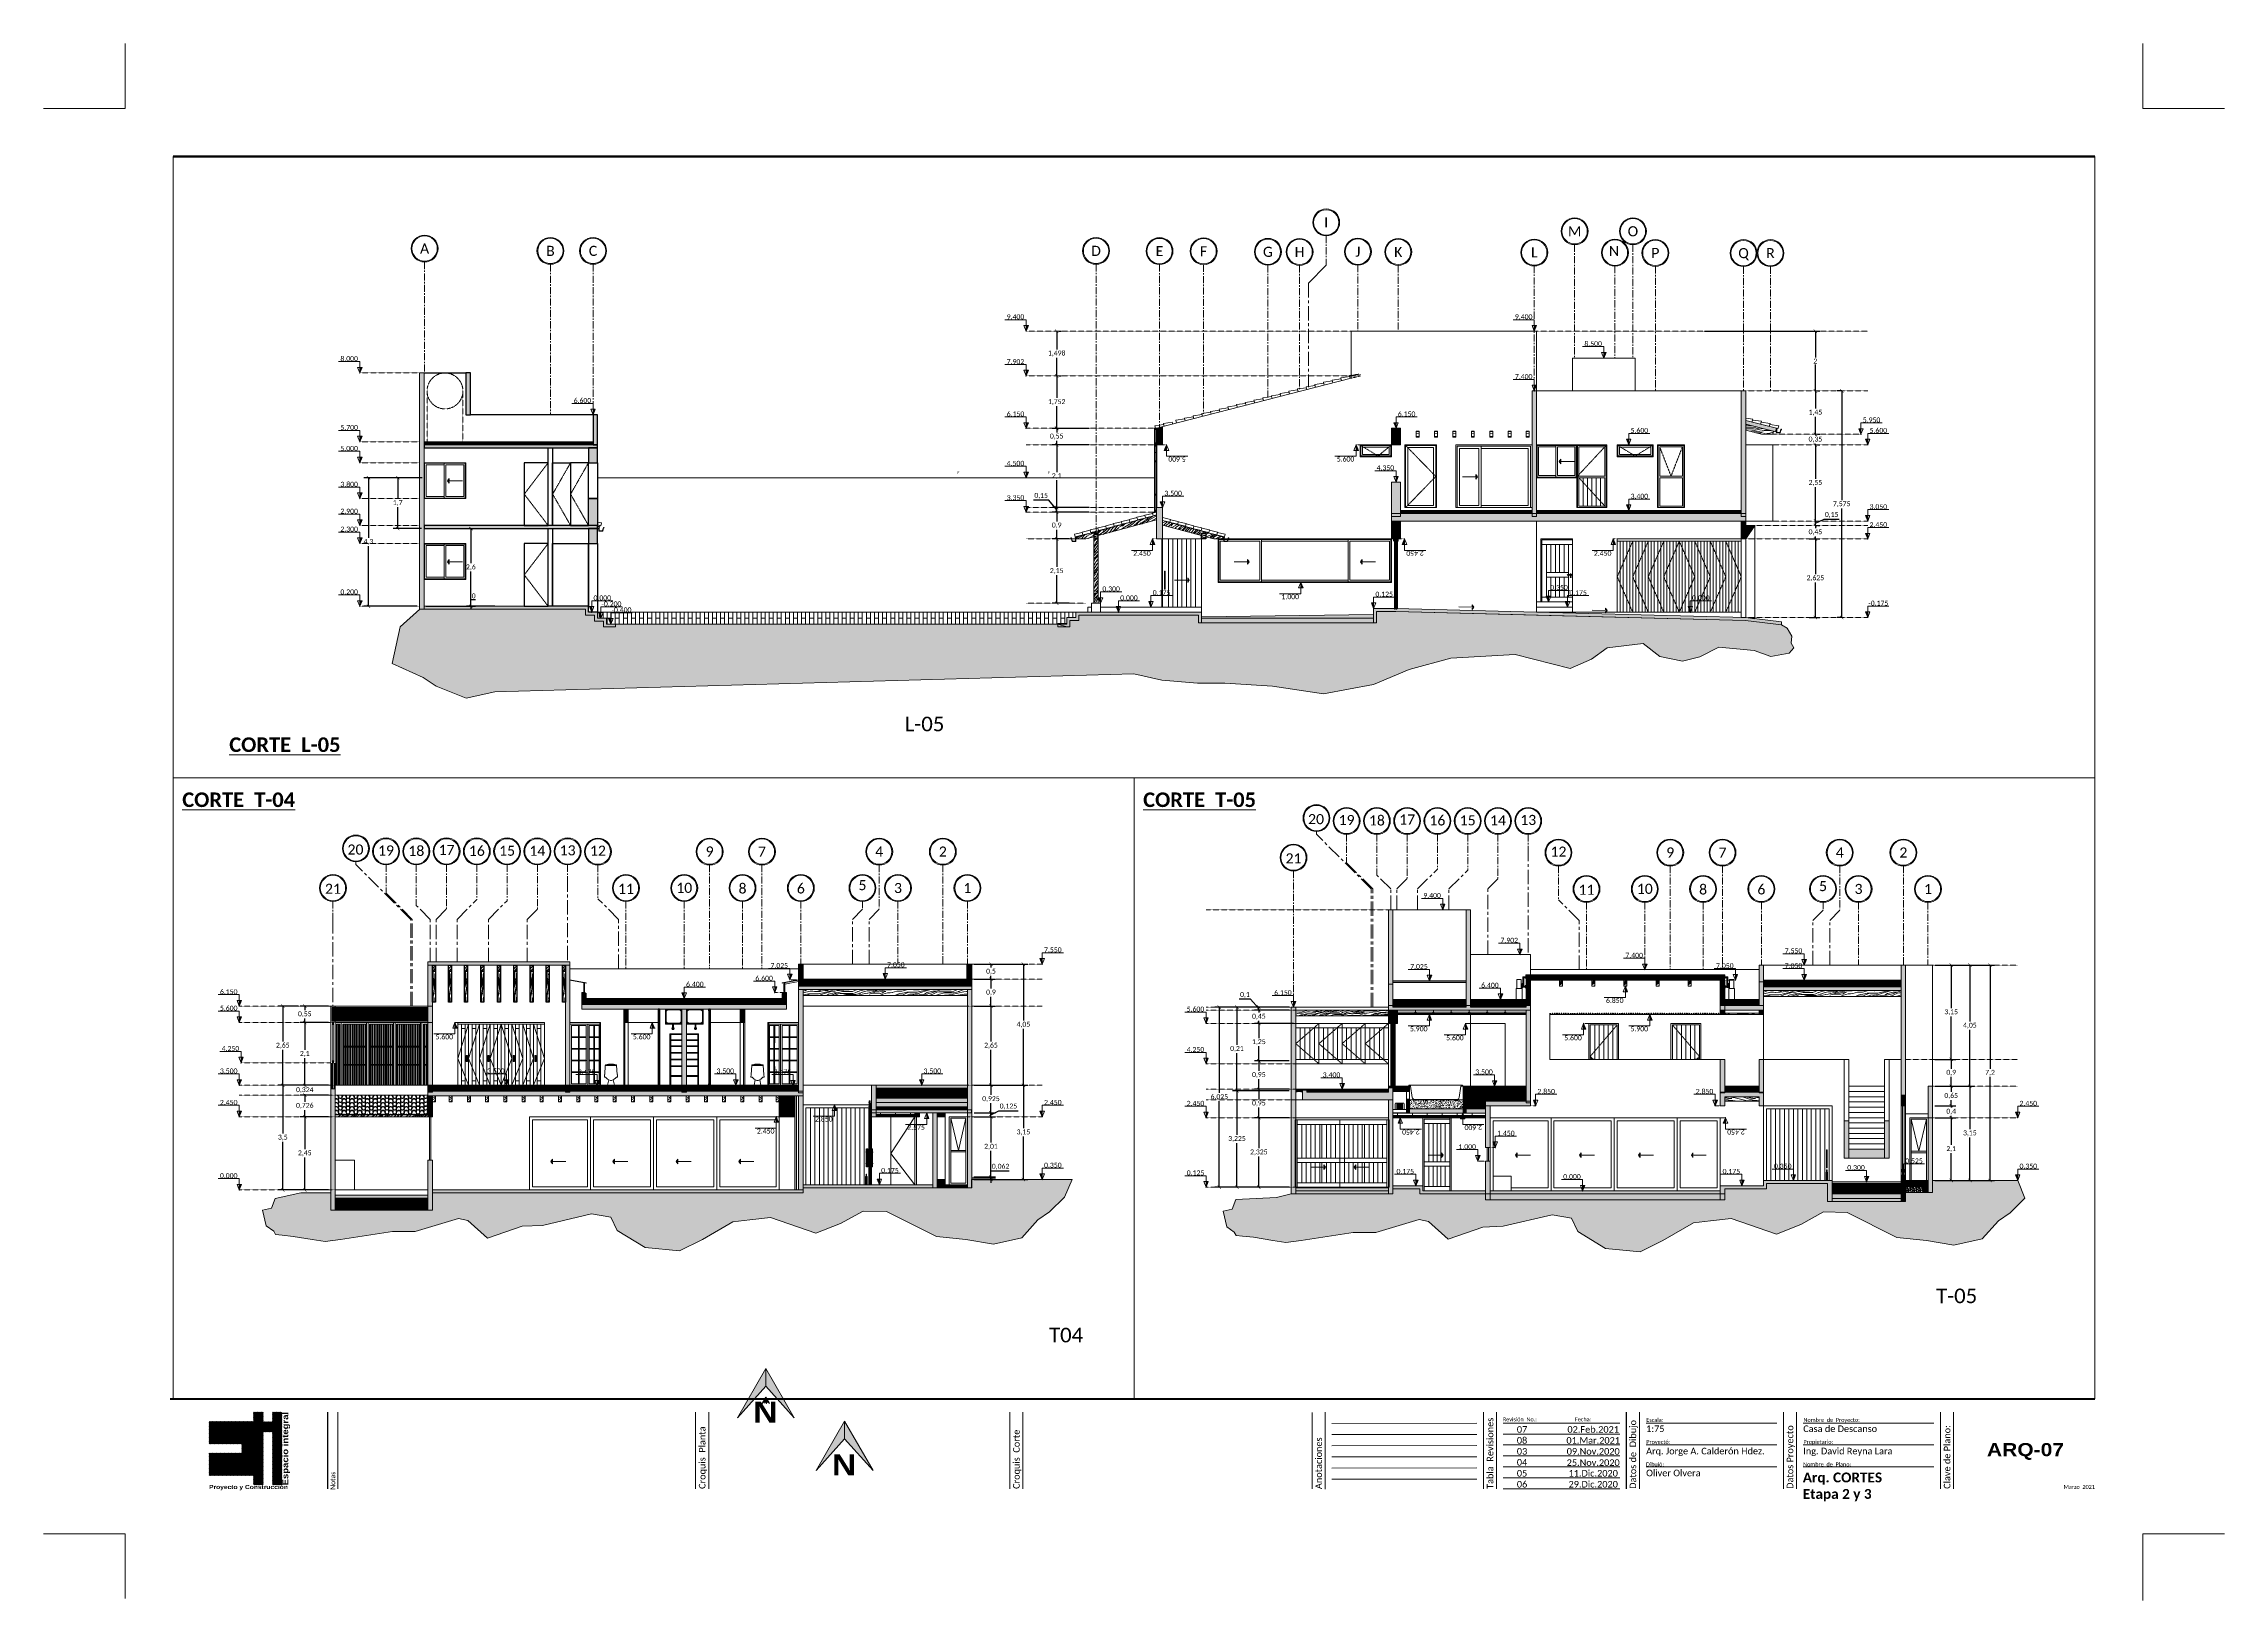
# Paper-space layout '90X60-ARQ07' of a CAD drawing. Header units: metres. Extents: x 5684 to 6657, y 227 to 921.
# The model-space entities are those that its viewports show. They can reach past a viewport. Long polylines and large blocks are cut down to what shows.
import ezdxf
from ezdxf.enums import TextEntityAlignment as Align

# ---------------------------------------------------------------- set-up
doc = ezdxf.new("R2010")
doc.units = ezdxf.units.M
doc.header["$LTSCALE"] = 0.001
doc.header["$PDMODE"] = 34
doc.header["$PDSIZE"] = 0.01
for name, pattern in [('CENTER', [50.8, 31.75, -6.35, 6.35, -6.35]), ('CENTERX2', [101.6, 63.5, -12.7, 12.7, -12.7]), ('HIDDEN2', [4.7625, 3.175, -1.5875]), ('HIDDENX2', [19.05, 12.7, -6.35]), ('OCULTA3', [0.45, 0.3, -0.15])]:
    doc.linetypes.add(name, pattern=pattern)
doc.layers.get('0').update_dxf_attribs({"lineweight": 13, "true_color": 0x000000})
doc.layers.get('Defpoints').update_dxf_attribs({"lineweight": 13, "true_color": 0x000000})
for name, color, linetype, lineweight, true_color in [('0 @ 0.01', 7, 'Continuous', 13, 0x000000), ('0 @ 0.02', 7, 'Continuous', 13, 0x000000), ('0 @ 0.05', 7, 'Continuous', 13, 0x000000), ('0 @ 0.075', 7, 'Continuous', 13, 0x000000), ('0 @ 0.1', 7, 'Continuous', 13, 0x000000), ('0 @ 0.125', 7, 'Continuous', 13, 0x000000), ('0 @ 1 (1)', 7, 'Continuous', 13, 0x000000), ('0 @ 1 (2)', 7, 'Continuous', 13, 0x000000), ('Jach-Anotaciones-CalidaddeLínea  0.13', 7, 'Continuous', 13, 0x000000), ('Jach-Anotaciones-CalidaddeLínea 0.05', 7, 'Continuous', 5, 0x000000), ('Jach-Anotaciones-CalidaddeLínea 0.09', 7, 'Continuous', 9, 0x000000), ('Jach-Anotaciones-CalidaddeLínea 0.18', 7, 'Continuous', 18, 0x000000), ('JACH-Anotaciones-Cotas01-Grals', 7, 'Continuous', 13, 0x000000), ('Jach-Anotaciones-Hatch-Lum100%', 7, 'Continuous', 13, 0x000000), ('Jach-Anotaciones-Hatch-Lum30%', 7, 'Continuous', 13, 0xb3b3b3), ('Jach-Anotaciones-Hatch-Lum40%', 7, 'Continuous', 13, 0x999999), ('Jach-Anotaciones-Hatch-Lum50%', 9, 'Continuous', 13, 0x808080), ('Jach-Anotaciones-Hatch-Lum60%', 7, 'Continuous', 13, 0x666666), ('Jach-Anotaciones-Hatch-Lum80%', 250, 'Continuous', 13, 0x333333), ('JACH-Anotaciones-Lineas-EJES', 7, 'CENTERX2', 9, 0x666666), ('Jach-Anotaciones-LineasDetalle0.09mm', 7, 'Continuous', 15, 0x000000), ('Jach-Anotaciones-LineasDetalle0.15mm', 7, 'Continuous', 15, 0x000000), ('Jach-Anotaciones-LineasDetalle0.18mm', 7, 'Continuous', 18, 0x000000), ('Jach-Anotaciones-LineasDetalle0.25mm', 7, 'Continuous', 25, 0x000000), ('JACH-Anotaciones-Textos-Lum100%', 7, 'Continuous', 13, 0x000000), ('JACH-Anotaciones-Textos-Lum50%', 9, 'Continuous', 13, 0x808080), ('JACH-Anotaciones-Textos-Lum75%', 7, 'Continuous', 13, 0x404040), ('JACH-Anotaciones-Textos-Lum75% @ 0.075', 7, 'Continuous', 13, 0x404040), ('JACH-Anotaciones-Textos-Lum75% @ 1', 7, 'Continuous', 13, 0x404040), ('JACH-Arq-Lineas-Piso', 7, 'Continuous', 13, 0x404040), ('JACH-Arq-Lineas-Proyeccion', 250, 'HIDDENX2', 13, 0x333333), ('JACH-Arq-Lineas-Proyeccion Niveles cortes', 9, 'HIDDENX2', 13, 0x808080), ('JACH-Arq-Mobiliario01-', 7, 'Continuous', 13, 0x666666), ('JACH-Arq-Muros01-Carga', 7, 'Continuous', 25, 0x000000), ('JACH-Arq-Puertas01-', 7, 'Continuous', 13, 0x404040), ('JACH-Arq-Ventanas-BajasyPisoTecho', 7, 'Continuous', 13, 0x404040), ('JACH-Layout-PiedePlano-Lum100%', 7, 'Continuous', 13, 0x000000)]:
    doc.layers.add(name, color=color, linetype=linetype, lineweight=lineweight, true_color=true_color)
doc.layers.add('PDF_Geometry', color=7, linetype='Continuous', true_color=0x4b4b4b)
doc.layers.add('Siclo Muros', color=5, linetype='Continuous')
doc.styles.add('00a-Annotative-Gral-JACH(1.8mm)', font='calibri.ttf', dxfattribs={"height": 1.8})
doc.styles.add('00b-Annotative-Gral-JACH(2.2mm)', font='calibri.ttf', dxfattribs={"height": 2.2})
doc.styles.add('00c-Annotative-Gral-JACH(3mm)', font='calibri.ttf', dxfattribs={"height": 3})
doc.styles.add('00d-Annotative-Subtitulos-JACH(4.5mm)', font='calibri.ttf', dxfattribs={"height": 4.5})
doc.styles.add('00e-Annotative-Titulos-JACH(6.5mm)', font='calibri.ttf', dxfattribs={"height": 6.5})
doc.styles.add('01b-Arial-JACH(2.2mm)', font='arial.ttf', dxfattribs={"height": 2.2})
doc.styles.add('01d-Arial-JACH(4.5mm)', font='arial.ttf', dxfattribs={"height": 4.5})
doc.styles.add('01e-ArialNegritaJACH(4.5)', font='ariblk.ttf', dxfattribs={"height": 4.5})
doc.styles.add('02a-Calibri-JACH(1.8mm)', font='calibri.ttf', dxfattribs={"height": 2.2})
doc.styles.add('02b-Calibri-JACH(2.2mm)', font='calibri.ttf', dxfattribs={"height": 2.2})
doc.styles.add('ArialNegritaJACH', font='ariblk.ttf', dxfattribs={"height": 1.8})
doc.dimstyles.new('JACH COTAS GRALS', dxfattribs={"dimtxt": 2.2, "dimasz": 1.5, "dimexe": 2, "dimexo": 1, "dimgap": 0.5, "dimtad": 1, "dimtih": 1, "dimtoh": 1, "dimdec": 3, "dimtxsty": '02b-Calibri-JACH(2.2mm)', "dimblk": 'ARCHTICK', "dimcen": 0.5, "dimadec": 0, "dimazin": 0, "dimtfac": 1, "dimtdec": 3, "dimtmove": 0, "dimatfit": 3, "dimfxl": 1, "dimarcsym": 0})
pattern_1 = [(45, (808.22887, -1e-14), (-0.02245064, 0.02245064), [])]
pattern_2 = [(0, (894.54, 0), (0, 6.985), [5.08, -1.905]), (90, (894.54, 0), (-6.985, 4e-16), [5.08, -1.905])]
pattern_3 = [(0, (894.54, -0.075), (0, 6.985), [5.08, -1.905]), (90, (894.54, -0.075), (-6.985, 4e-16), [5.08, -1.905])]
pattern_4 = [(45, (869.457815, 0), (-0.02245064, 0.02245064), [])]
pattern_5 = [(15, (869.84496, 0.74975), (-0.207055, 0.77274), [0.16, -0.64]), (23.9726, (869.964495, 0.334538), (4.429389244, 2.01507025), [0.153883, -15.234423]), (20.7105, (869.94434, 0.37883), (6.74761385, 2.63622662), [0.160798, -7.8791]), (359.5779, (869.882227, 0.610654), (9.121309987, -0.040604702), [0.240666, -23.825902]), (8.6599, (869.82935, 0.8698), (0.77274048, 0.20705688), [0.144886, -7.09942]), (0.0686, (869.97056, 0.43555), (3.29801754, 0.05548154), [0.124194, -12.295146]), (3.6901, (869.58, 0.81127), (0.7727408, 0.2070556), [0.326338, -3.752878]), (20.7105, (869.98313, 0.26499), (6.74761385, 2.63622662), [0.0804, -7.9595]), (15, (869.8884, 0.5875), (-0.207055, 0.77274), [0.08, -0.72]), (15, (869.70904, 0.6388), (-0.207055, 0.77274), [0.24, -0.56]), (26.3099, (869.83253, 0.79611), (2.8839078, 1.6009596), [0.081584, -3.997631]), (17.7263, (869.83187, 0.48949), (15.24775904, 4.913842366), [0.16819, -16.650846]), (7.4054, (869.87672, 0.47666), (6.38897911, 0.88370608), [0.121062, -11.985134]), (15, (869.9168, 0.1727), (-0.207055, 0.77274), [0.16, -0.64]), (13.8309, (869.849842, 0.113326), (0.772740644, 0.207055868), [0.392082, -38.81608]), (15, (869.69455, 0.6929), (-0.207055, 0.77274), [0.08, -0.72]), (15, (869.7553, 0.7754), (-0.207055, 0.77274), [0.08, -0.72]), (15, (869.3889, 0.7518), (-0.207055, 0.77274), [0.12, -0.68]), (5.5377, (869.58718, 0.84632), (0.77274064, 0.20705555), [0.24331, -4.6229]), (15, (869.3399, 0.7801), (-0.207055, 0.77274), [0.16, -0.64]), (15, (869.44125, 0.0618), (-0.207055, 0.77274), [0.088, -0.712]), (15, (869.825, 0.20605), (-0.207055, 0.77274), [0.08, -0.72]), (15, (869.4247, 0.1236), (-0.207055, 0.77274), [0.168, -0.632]), (20.4403, (869.80636, 0.2756), (7.520352223, 2.84328893), [0.16876, -16.707258]), (15, (869.7975, 0.3395), (-0.207055, 0.77274), [0.152, -0.648]), (15, (869.39156, 0.2473), (-0.207055, 0.77274), [0.088, -0.712]), (13.8309, (869.451157, 0.395762), (0.772740644, 0.207055868), [0.392082, -38.81608]), (15, (869.5021, 0.48394), (-0.207055, 0.77274), [0.08, -0.72]), (15, (869.4186, 0.4864), (-0.207055, 0.77274), [0.08, -0.72]), (15, (869.7277, 0.56924), (-0.207055, 0.77274), [0.16, -0.64]), (15, (869.569, 0.5433), (-0.207055, 0.77274), [0.08, -0.72]), (15, (869.3896, 0.5946), (-0.207055, 0.77274), [0.16, -0.64]), (34.6538, (869.6852, 0.32596), (7.67192765, 5.3685661), [0.118929, -11.773925]), (26.3099, (869.49586, 0.50713), (2.8839078, 1.6009596), [0.081584, -3.997631]), (26.3099, (869.8153, 0.55131), (2.8839078, 1.6009596), [0.081584, -3.997631]), (20.7105, (869.5048, 0.782836), (6.74761385, 2.63622662), [0.0804, -7.9595]), (4.6952, (869.25076, 0.77274), (4.84349809, 0.46959485), [0.089442, -8.854828]), (3.6901, (869.52625, 0.0846), (0.7727408, 0.2070556), [0.081584, -3.997631]), (105, (869.6077, 0.08985), (-0.77274, -0.207055), [0, -0.8]), (1.6076, (869.32944, 0.4791), (13.96480605, 0.42899996), [0.172696, -17.096923]), (26.3099, (869.77182, 0.71359), (2.8839078, 1.6009596), [0.081584, -3.997631]), (25.3048, (869.90227, 0.22676), (3.65664872, 1.80801374), [0.089442, -8.854828]), (3.6901, (869.57934, 0.50465), (0.7727408, 0.2070556), [0.081584, -3.997631]), (3.6901, (869.64626, 0.56399), (0.7727408, 0.2070556), [0.081584, -3.997631]), (356.5651, (869.35015, 0.40183), (0.7727403, 0.207056), [0.101193, -2.428629]), (0.9638, (869.36475, 0.68733), (0.7727401, 0.2070561), [0.329849, -2.968635]), (358.3008, (869.5048, 0.782836), (5.82329377, -0.09608983), [0.250567, -8.101676]), (15, (869.49445, 0.8215), (-0.207055, 0.77274), [0.096, -0.704]), (0.9638, (869.58696, 0.16712), (0.7727401, 0.2070561), [0.329849, -2.968635]), (0.9638, (869.4952, 0.2005), (0.7727401, 0.2070561), [0.329849, -2.968635]), (0.9638, (869.47656, 0.27005), (0.7727401, 0.2070561), [0.329849, -2.968635]), (4.6952, (869.30045, 0.58728), (4.84349809, 0.46959485), [0.089442, -8.854828]), (0.9638, (869.54414, 0.63602), (0.7727401, 0.2070561), [0.164924, -3.13356]), (4.6952, (869.36671, 0.340006), (4.84349809, 0.46959485), [0.089442, -8.854828]), (12.6141, (869.78303, 0.393583), (0.772740365, 0.207056173), [0.192166, -19.024492]), (4.6952, (869.66076, 0.5099), (4.84349809, 0.46959485), [0.089442, -8.854828]), (27.5288, (869.7499, 0.51722), (2.88390792, 1.60096117), [0.073756, -7.30188]), (4.5626, (869.377063, 0.301369), (8.914254463, 0.732137535), [0.309115, -30.602364]), (6.8699, (869.6852, 0.32596), (0.7727403, 0.20705494), [0.113137, -5.543717]), (19.7636, (869.45585, 0.34733), (8.29309377, 3.05034164), [0.192666, -9.44061]), (15, (869.6372, 0.4125), (-0.207055, 0.77274), [0.248, -0.552]), (359.7449, (869.273536, 0.68774), (3.29801731, 0.05548152), [0.091214, -9.030189]), (5.5377, (869.60767, 0.08985), (0.77274064, 0.20705555), [0.24331, -4.6229]), (355.0169, (869.40191, 0.20864), (2.52527699, -0.15157446), [0.093638, -9.270122]), (15, (869.9057, 0.8323), (-0.207055, 0.77274), [0.04, -0.76]), (15, (869.9968, 0.4923), (-0.207055, 0.77274), [0.08, -0.72]), (26.3099, (870.07131, 0.21408), (2.8839078, 1.6009596), [0.081584, -3.997631]), (15, (870.0583, 0.2934), (-0.207055, 0.77274), [0.144, -0.656]), (358.3008, (869.94087, 0.700906), (5.82329377, -0.09608983), [0.083522, -8.26872]), (3.0207, (869.992076, 0.5407), (15.51052049, 0.842238517), [0.147206, -26.840515]), (105, (870.0713, 0.2141), (-0.77274, -0.207055), [0, -0.8]), (15, (870.14444, 0.2502), (-0.207055, 0.77274), [0.072, -0.728]), (15, (870.1051, 0.3971), (-0.207055, 0.77274), [0.072, -0.728]), (15, (870.09475, 0.4357), (-0.207055, 0.77274), [0.072, -0.728]), (351.0376, (870.02435, 0.69843), (6.0303476, -0.868825), [0.078791, -7.80029]), (3.5163, (869.999506, 0.791158), (4.07079072, 0.2624153776), [0.07347, -52.17242]), (356.5651, (870.07405, 0.51297), (0.7727403, 0.207056), [0.075894, -2.453926]), (2.4712, (869.97259, 0.89161), (4.0707587, 0.2625359), [0.073756, -7.30188])]
pattern_6 = [(45, (-101.327828, 0), (-0.0224506403, 0.0224506403), [])]
pattern_7 = [(0, (169.421, 45.032), (0, 6.985), [5.08, -1.905]), (90, (169.421, 45.032), (-6.985, 4e-16), [5.08, -1.905])]
pattern_8 = [(90, (-56.2988156, 0), (-0.00127, 0), [])]
pattern_9 = [(0, (-117.5066, -3.5), (0, 6.985), [5.08, -1.905]), (90, (-117.5066, -3.5), (-6.985, 4e-16), [5.08, -1.905])]

# ---------------------------------------------------------------- blocks, each defined once
blk = doc.blocks.new('*U27')
at = {"lineweight": 0, "true_color": 0x404040, "transparency": 33554636}
h = blk.add_hatch(color=250, dxfattribs=at)
h.dxf.hatch_style = 1
h.paths.add_polyline_path([(0, 15), (-12.99, -7.5), (0, 6.97)])
h = blk.add_hatch(color=250, dxfattribs=at)
h.dxf.hatch_style = 1
h.paths.add_polyline_path([(0, 15), (12.99, -7.5), (0, 6.97)])
at = {"lineweight": 18}
for points in [[(0, 15), (-12.99, -7.5), (0, 6.97)], [(0, 15), (12.99, -7.5), (0, 6.97)]]:
    blk.add_lwpolyline(points, close=True, dxfattribs=at)
at = {"style": '01e-ArialNegritaJACH(4.5)'}
blk.add_text('N', height=9.63, dxfattribs=at).set_placement((-0.26, -4.95), align=Align.MIDDLE_CENTER)
blk = doc.blocks.new('*U1731')
at = {"layer": '0 @ 0.01', "lineweight": 0, "xscale": 0.009776474918366236, "yscale": 0.009776474918366236, "zscale": 0.009776474918366236}
blk.add_blockref('*U27', (6006.4, 316.22), dxfattribs=at)
at = {"layer": '0 @ 0.02', "lineweight": 0, "xscale": 0.01955294983673247, "yscale": 0.01955294983673247, "zscale": 0.01955294983673247}
blk.add_blockref('*U27', (6006.4, 316.22), dxfattribs=at)
at = {"layer": '0 @ 0.05', "lineweight": 0, "xscale": 0.04888237459183117, "yscale": 0.04888237459183117, "zscale": 0.04888237459183117}
blk.add_blockref('*U27', (6006.4, 316.22), dxfattribs=at)
at = {"layer": '0 @ 0.075', "lineweight": 0, "xscale": 0.07332356188774676, "yscale": 0.07332356188774676, "zscale": 0.07332356188774676}
blk.add_blockref('*U27', (6006.4, 316.22), dxfattribs=at)
at = {"layer": '0 @ 0.1', "lineweight": 0, "xscale": 0.09776474918366235, "yscale": 0.09776474918366235, "zscale": 0.09776474918366235}
blk.add_blockref('*U27', (6006.4, 316.22), dxfattribs=at)
at = {"layer": '0 @ 0.125', "lineweight": 0, "xscale": 0.1222059364795779, "yscale": 0.1222059364795779, "zscale": 0.1222059364795779}
blk.add_blockref('*U27', (6006.4, 316.22), dxfattribs=at)
at = {"layer": '0 @ 1 (1)', "lineweight": 0, "xscale": 0.9776474918366235, "yscale": 0.9776474918366235, "zscale": 0.9776474918366235}
blk.add_blockref('*U27', (6006.4, 316.22), dxfattribs=at)
at = {"layer": '0 @ 1 (2)', "lineweight": 0, "xscale": 0.9776474918366235, "yscale": 0.9776474918366235, "zscale": 0.9776474918366235}
blk.add_blockref('*U27', (6041.56, 292.74), dxfattribs=at)
blk = doc.blocks.new('_ArchTick')
at = {"color": 0, "linetype": 'ByBlock', "lineweight": 0, "const_width": 0.15}
blk.add_lwpolyline([(-0.5, -0.5), (0.5, 0.5)], dxfattribs=at)
blk = doc.blocks.new('*D121')
at = {"layer": 'Defpoints', "color": 0, "ltscale": 100, "transparency": 16777216}
for p in [(5853.9, 670.65), (5874.84, 670.65), (5886.52, 670.65)]:
    blk.add_point(p, dxfattribs=at)
at = {"layer": 'JACH-Anotaciones-Cotas01-Grals', "color": 0, "lineweight": -2, "ltscale": 100, "transparency": 16777216}
for p, q in [((5874.84, 670.65), (5874.84, 673.65)), ((5874.84, 673.65), (5876.85, 673.65)), ((5854.9, 670.65), (5876.84, 670.65)), ((5885.52, 670.65), (5872.84, 670.65)), ((5874.84, 670.65), (5874.84, 669.15))]:
    blk.add_line(p, q, dxfattribs=at)
at = {"layer": 'JACH-Anotaciones-Cotas01-Grals', "color": 0, "lineweight": -2, "ltscale": 100, "transparency": 16777216, "xscale": 1.5, "yscale": 1.5, "zscale": 1.5}
for rotation in [90, 270]:
    blk.add_blockref('_ArchTick', (5874.84, 670.65), dxfattribs=dict(at, rotation=rotation))
at = {"layer": 'JACH-Anotaciones-Cotas01-Grals', "color": 0, "lineweight": 0, "ltscale": 100, "transparency": 16777216, "insert": (5876.1, 675.28), "char_height": 2.2, "attachment_point": 5, "style": '02b-Calibri-JACH(2.2mm)'}
blk.add_mtext('0', dxfattribs=at)
blk = doc.blocks.new('*D122')
at = {"layer": 'Defpoints', "color": 0, "ltscale": 100, "transparency": 16777216}
for p in [(5853.9, 705.32), (5874.84, 705.32), (5886.52, 670.65)]:
    blk.add_point(p, dxfattribs=at)
at = {"layer": 'JACH-Anotaciones-Cotas01-Grals', "color": 0, "lineweight": -2, "ltscale": 100, "transparency": 16777216}
for p, q in [((5854.9, 705.32), (5876.84, 705.32)), ((5874.84, 705.32), (5874.84, 689.84)), ((5874.84, 670.65), (5874.84, 686.13)), ((5885.52, 670.65), (5872.84, 670.65))]:
    blk.add_line(p, q, dxfattribs=at)
at = {"layer": 'JACH-Anotaciones-Cotas01-Grals', "color": 0, "lineweight": -2, "ltscale": 100, "transparency": 16777216, "xscale": 1.5, "yscale": 1.5, "zscale": 1.5}
for p, rotation in [((5874.84, 705.32), 90), ((5874.84, 670.65), 270)]:
    blk.add_blockref('_ArchTick', p, dxfattribs=dict(at, rotation=rotation))
at = {"layer": 'JACH-Anotaciones-Cotas01-Grals', "color": 0, "lineweight": 0, "ltscale": 100, "transparency": 16777216, "insert": (5874.84, 687.98), "char_height": 2.2, "attachment_point": 5, "style": '02b-Calibri-JACH(2.2mm)'}
blk.add_mtext('2,6', dxfattribs=at)
blk = doc.blocks.new('*D123')
at = {"layer": 'Defpoints', "color": 0, "ltscale": 100, "transparency": 16777216}
for p in [(5842.22, 727.98), (5854.11, 727.98), (5853.9, 705.32)]:
    blk.add_point(p, dxfattribs=at)
at = {"layer": 'JACH-Anotaciones-Cotas01-Grals', "color": 0, "lineweight": -2, "ltscale": 100, "transparency": 16777216}
for p, q in [((5853.11, 727.98), (5840.22, 727.98)), ((5842.22, 727.98), (5842.22, 718.5)), ((5842.22, 705.32), (5842.22, 714.8)), ((5852.9, 705.32), (5840.22, 705.32))]:
    blk.add_line(p, q, dxfattribs=at)
at = {"layer": 'JACH-Anotaciones-Cotas01-Grals', "color": 0, "lineweight": -2, "ltscale": 100, "transparency": 16777216, "xscale": 1.5, "yscale": 1.5, "zscale": 1.5}
for p, rotation in [((5842.22, 727.98), 90), ((5842.22, 705.32), 270)]:
    blk.add_blockref('_ArchTick', p, dxfattribs=dict(at, rotation=rotation))
at = {"layer": 'JACH-Anotaciones-Cotas01-Grals', "color": 0, "lineweight": 0, "ltscale": 100, "transparency": 16777216, "insert": (5842.22, 716.65), "char_height": 2.2, "attachment_point": 5, "style": '02b-Calibri-JACH(2.2mm)'}
blk.add_mtext('1,7', dxfattribs=at)
blk = doc.blocks.new('*D124')
at = {"layer": 'Defpoints', "color": 0, "ltscale": 100, "transparency": 16777216}
for p in [(5829.17, 727.98), (5851.9, 727.98), (5851.9, 670.65)]:
    blk.add_point(p, dxfattribs=at)
at = {"layer": 'JACH-Anotaciones-Cotas01-Grals', "color": 0, "lineweight": -2, "ltscale": 100, "transparency": 16777216}
for p, q in [((5850.9, 727.98), (5827.17, 727.98)), ((5829.17, 727.98), (5829.17, 701.17)), ((5829.17, 670.65), (5829.17, 697.46)), ((5850.9, 670.65), (5827.17, 670.65))]:
    blk.add_line(p, q, dxfattribs=at)
at = {"layer": 'JACH-Anotaciones-Cotas01-Grals', "color": 0, "lineweight": -2, "ltscale": 100, "transparency": 16777216, "xscale": 1.5, "yscale": 1.5, "zscale": 1.5}
for p, rotation in [((5829.17, 727.98), 90), ((5829.17, 670.65), 270)]:
    blk.add_blockref('_ArchTick', p, dxfattribs=dict(at, rotation=rotation))
at = {"layer": 'JACH-Anotaciones-Cotas01-Grals', "color": 0, "lineweight": 0, "ltscale": 100, "transparency": 16777216, "insert": (5829.17, 699.32), "char_height": 2.2, "attachment_point": 5, "style": '02b-Calibri-JACH(2.2mm)'}
blk.add_mtext('4,3', dxfattribs=at)
blk = doc.blocks.new('*D125')
at = {"layer": 'Defpoints', "color": 0, "ltscale": 100, "transparency": 16777216}
for p in [(6142.71, 700.65), (6136.12, 671.98), (6142.71, 671.98)]:
    blk.add_point(p, dxfattribs=at)
at = {"layer": 'JACH-Anotaciones-Cotas01-Grals', "color": 0, "lineweight": -2, "ltscale": 100, "transparency": 16777216}
for p, q in [((6141.71, 700.65), (6134.12, 700.65)), ((6136.12, 700.65), (6136.12, 688.17)), ((6136.12, 671.98), (6136.12, 684.46)), ((6141.71, 671.98), (6134.12, 671.98))]:
    blk.add_line(p, q, dxfattribs=at)
at = {"layer": 'JACH-Anotaciones-Cotas01-Grals', "color": 0, "lineweight": -2, "ltscale": 100, "transparency": 16777216, "xscale": 1.5, "yscale": 1.5, "zscale": 1.5}
for p, rotation in [((6136.12, 700.65), 90), ((6136.12, 671.98), 270)]:
    blk.add_blockref('_ArchTick', p, dxfattribs=dict(at, rotation=rotation))
at = {"layer": 'JACH-Anotaciones-Cotas01-Grals', "color": 0, "lineweight": 0, "ltscale": 100, "transparency": 16777216, "insert": (6136.12, 686.32), "char_height": 2.2, "attachment_point": 5, "style": '02b-Calibri-JACH(2.2mm)'}
blk.add_mtext('2,15', dxfattribs=at)
blk = doc.blocks.new('*D126')
at = {"layer": 'Defpoints', "color": 0, "ltscale": 100, "transparency": 16777216}
for p in [(6136.12, 712.65), (6151.57, 712.65), (6142.71, 700.65)]:
    blk.add_point(p, dxfattribs=at)
at = {"layer": 'JACH-Anotaciones-Cotas01-Grals', "color": 0, "lineweight": -2, "ltscale": 100, "transparency": 16777216}
for p, q in [((6150.57, 712.65), (6134.12, 712.65)), ((6136.12, 712.65), (6136.12, 708.51)), ((6141.71, 700.65), (6134.12, 700.65)), ((6136.12, 700.65), (6136.12, 704.8))]:
    blk.add_line(p, q, dxfattribs=at)
at = {"layer": 'JACH-Anotaciones-Cotas01-Grals', "color": 0, "lineweight": -2, "ltscale": 100, "transparency": 16777216, "xscale": 1.5, "yscale": 1.5, "zscale": 1.5}
for p, rotation in [((6136.12, 712.65), 90), ((6136.12, 700.65), 270)]:
    blk.add_blockref('_ArchTick', p, dxfattribs=dict(at, rotation=rotation))
at = {"layer": 'JACH-Anotaciones-Cotas01-Grals', "color": 0, "lineweight": 0, "ltscale": 100, "transparency": 16777216, "insert": (6136.12, 706.65), "char_height": 2.2, "attachment_point": 5, "style": '02b-Calibri-JACH(2.2mm)'}
blk.add_mtext('0,9', dxfattribs=at)
blk = doc.blocks.new('*D127')
at = {"layer": 'Defpoints', "color": 0, "ltscale": 100, "transparency": 16777216}
for p in [(6136.12, 714.65), (6151.57, 714.65), (6151.57, 712.65)]:
    blk.add_point(p, dxfattribs=at)
at = {"layer": 'JACH-Anotaciones-Cotas01-Grals', "color": 0, "lineweight": -2, "ltscale": 100, "transparency": 16777216}
for p, q in [((6132.6, 718.01), (6125.79, 718.01)), ((6136.12, 713.65), (6132.6, 718.01)), ((6150.57, 714.65), (6134.12, 714.65)), ((6150.57, 712.65), (6134.12, 712.65)), ((6136.12, 712.65), (6136.12, 714.65))]:
    blk.add_line(p, q, dxfattribs=at)
at = {"layer": 'JACH-Anotaciones-Cotas01-Grals', "color": 0, "lineweight": -2, "ltscale": 100, "transparency": 16777216, "xscale": 1.5, "yscale": 1.5, "zscale": 1.5}
for p, rotation in [((6136.12, 714.65), 90), ((6136.12, 712.65), 270)]:
    blk.add_blockref('_ArchTick', p, dxfattribs=dict(at, rotation=rotation))
at = {"layer": 'JACH-Anotaciones-Cotas01-Grals', "color": 0, "lineweight": 0, "ltscale": 100, "transparency": 16777216, "insert": (6129.19, 719.87), "char_height": 2.2, "attachment_point": 5, "style": '02b-Calibri-JACH(2.2mm)'}
blk.add_mtext('0,15', dxfattribs=at)
blk = doc.blocks.new('*D128')
at = {"layer": 'Defpoints', "color": 0, "ltscale": 100, "transparency": 16777216}
for p in [(6136.12, 742.65), (6151.57, 742.65), (6151.57, 714.65)]:
    blk.add_point(p, dxfattribs=at)
at = {"layer": 'JACH-Anotaciones-Cotas01-Grals', "color": 0, "lineweight": -2, "ltscale": 100, "transparency": 16777216}
for p, q in [((6150.57, 742.65), (6134.12, 742.65)), ((6136.12, 742.65), (6136.12, 730.51)), ((6136.12, 714.65), (6136.12, 726.8)), ((6150.57, 714.65), (6134.12, 714.65))]:
    blk.add_line(p, q, dxfattribs=at)
at = {"layer": 'JACH-Anotaciones-Cotas01-Grals', "color": 0, "lineweight": -2, "ltscale": 100, "transparency": 16777216, "xscale": 1.5, "yscale": 1.5, "zscale": 1.5}
for p, rotation in [((6136.12, 742.65), 90), ((6136.12, 714.65), 270)]:
    blk.add_blockref('_ArchTick', p, dxfattribs=dict(at, rotation=rotation))
at = {"layer": 'JACH-Anotaciones-Cotas01-Grals', "color": 0, "lineweight": 0, "ltscale": 100, "transparency": 16777216, "insert": (6136.12, 728.65), "char_height": 2.2, "attachment_point": 5, "style": '02b-Calibri-JACH(2.2mm)'}
blk.add_mtext('2,1', dxfattribs=at)
blk = doc.blocks.new('*D129')
at = {"layer": 'Defpoints', "color": 0, "ltscale": 100, "transparency": 16777216}
for p in [(6136.12, 749.98), (6151.57, 749.98), (6151.57, 742.65)]:
    blk.add_point(p, dxfattribs=at)
at = {"layer": 'JACH-Anotaciones-Cotas01-Grals', "color": 0, "lineweight": -2, "ltscale": 100, "transparency": 16777216}
for p, q in [((6150.57, 749.98), (6134.12, 749.98)), ((6136.12, 749.98), (6136.12, 748.17)), ((6150.57, 742.65), (6134.12, 742.65)), ((6136.12, 742.65), (6136.12, 744.46))]:
    blk.add_line(p, q, dxfattribs=at)
at = {"layer": 'JACH-Anotaciones-Cotas01-Grals', "color": 0, "lineweight": -2, "ltscale": 100, "transparency": 16777216, "xscale": 1.5, "yscale": 1.5, "zscale": 1.5}
for p, rotation in [((6136.12, 749.98), 90), ((6136.12, 742.65), 270)]:
    blk.add_blockref('_ArchTick', p, dxfattribs=dict(at, rotation=rotation))
at = {"layer": 'JACH-Anotaciones-Cotas01-Grals', "color": 0, "lineweight": 0, "ltscale": 100, "transparency": 16777216, "insert": (6136.12, 746.32), "char_height": 2.2, "attachment_point": 5, "style": '02b-Calibri-JACH(2.2mm)'}
blk.add_mtext('0,55', dxfattribs=at)
blk = doc.blocks.new('*D130')
at = {"layer": 'Defpoints', "color": 0, "ltscale": 100, "transparency": 16777216}
for p in [(6136.12, 773.34), (6136.12, 773.34), (6151.57, 749.98)]:
    blk.add_point(p, dxfattribs=at)
at = {"layer": 'JACH-Anotaciones-Cotas01-Grals', "color": 0, "lineweight": -2, "ltscale": 100, "transparency": 16777216}
for p, q in [((6136.12, 773.34), (6136.12, 763.52)), ((6137.12, 773.34), (6138.12, 773.34)), ((6136.12, 749.98), (6136.12, 759.81)), ((6150.57, 749.98), (6134.12, 749.98))]:
    blk.add_line(p, q, dxfattribs=at)
at = {"layer": 'JACH-Anotaciones-Cotas01-Grals', "color": 0, "lineweight": -2, "ltscale": 100, "transparency": 16777216, "xscale": 1.5, "yscale": 1.5, "zscale": 1.5}
for p, rotation in [((6136.12, 773.34), 90), ((6136.12, 749.98), 270)]:
    blk.add_blockref('_ArchTick', p, dxfattribs=dict(at, rotation=rotation))
at = {"layer": 'JACH-Anotaciones-Cotas01-Grals', "color": 0, "lineweight": 0, "ltscale": 100, "transparency": 16777216, "insert": (6136.12, 761.66), "char_height": 2.2, "attachment_point": 5, "style": '02b-Calibri-JACH(2.2mm)'}
blk.add_mtext('1,752', dxfattribs=at)
blk = doc.blocks.new('*D131')
at = {"layer": 'Defpoints', "color": 0, "ltscale": 100, "transparency": 16777216}
for p in [(6136.12, 793.32), (6136.12, 793.32), (6136.12, 773.34)]:
    blk.add_point(p, dxfattribs=at)
at = {"layer": 'JACH-Anotaciones-Cotas01-Grals', "color": 0, "lineweight": -2, "ltscale": 100, "transparency": 16777216}
for p, q in [((6136.12, 793.32), (6136.12, 785.19)), ((6137.12, 793.32), (6138.12, 793.32)), ((6136.12, 773.34), (6136.12, 781.47)), ((6137.12, 773.34), (6138.12, 773.34))]:
    blk.add_line(p, q, dxfattribs=at)
at = {"layer": 'JACH-Anotaciones-Cotas01-Grals', "color": 0, "lineweight": -2, "ltscale": 100, "transparency": 16777216, "xscale": 1.5, "yscale": 1.5, "zscale": 1.5}
for p, rotation in [((6136.12, 793.32), 90), ((6136.12, 773.34), 270)]:
    blk.add_blockref('_ArchTick', p, dxfattribs=dict(at, rotation=rotation))
at = {"layer": 'JACH-Anotaciones-Cotas01-Grals', "color": 0, "lineweight": 0, "ltscale": 100, "transparency": 16777216, "insert": (6136.12, 783.33), "char_height": 2.2, "attachment_point": 5, "style": '02b-Calibri-JACH(2.2mm)'}
blk.add_mtext('1,498', dxfattribs=at)
blk = doc.blocks.new('*D132')
at = {"layer": 'Defpoints', "color": 0, "ltscale": 100, "transparency": 16777216}
for p in [(6470.66, 700.65), (6474.51, 700.65), (6470.66, 665.65)]:
    blk.add_point(p, dxfattribs=at)
at = {"layer": 'JACH-Anotaciones-Cotas01-Grals', "color": 0, "lineweight": -2, "ltscale": 100, "transparency": 16777216}
for p, q in [((6471.66, 700.65), (6476.51, 700.65)), ((6474.51, 700.65), (6474.51, 685.01)), ((6474.51, 665.65), (6474.51, 681.3)), ((6471.66, 665.65), (6476.51, 665.65))]:
    blk.add_line(p, q, dxfattribs=at)
at = {"layer": 'JACH-Anotaciones-Cotas01-Grals', "color": 0, "lineweight": -2, "ltscale": 100, "transparency": 16777216, "xscale": 1.5, "yscale": 1.5, "zscale": 1.5}
for p, rotation in [((6474.51, 700.65), 90), ((6474.51, 665.65), 270)]:
    blk.add_blockref('_ArchTick', p, dxfattribs=dict(at, rotation=rotation))
at = {"layer": 'JACH-Anotaciones-Cotas01-Grals', "color": 0, "lineweight": 0, "ltscale": 100, "transparency": 16777216, "insert": (6474.51, 683.15), "char_height": 2.2, "attachment_point": 5, "style": '02b-Calibri-JACH(2.2mm)'}
blk.add_mtext('2,625', dxfattribs=at)
blk = doc.blocks.new('*D133')
at = {"layer": 'Defpoints', "color": 0, "ltscale": 100, "transparency": 16777216}
for p in [(6470.66, 700.65), (6474.51, 706.65), (6474.51, 706.65)]:
    blk.add_point(p, dxfattribs=at)
at = {"layer": 'JACH-Anotaciones-Cotas01-Grals', "color": 0, "lineweight": -2, "ltscale": 100, "transparency": 16777216}
for p, q in [((6471.66, 700.65), (6476.51, 700.65)), ((6474.51, 706.65), (6474.51, 705.51)), ((6474.51, 700.65), (6474.51, 701.8)), ((6475.51, 706.65), (6476.51, 706.65))]:
    blk.add_line(p, q, dxfattribs=at)
at = {"layer": 'JACH-Anotaciones-Cotas01-Grals', "color": 0, "lineweight": -2, "ltscale": 100, "transparency": 16777216, "xscale": 1.5, "yscale": 1.5, "zscale": 1.5}
for p, rotation in [((6474.51, 706.65), 90), ((6474.51, 700.65), 270)]:
    blk.add_blockref('_ArchTick', p, dxfattribs=dict(at, rotation=rotation))
at = {"layer": 'JACH-Anotaciones-Cotas01-Grals', "color": 0, "lineweight": 0, "ltscale": 100, "transparency": 16777216, "insert": (6474.51, 703.65), "char_height": 2.2, "attachment_point": 5, "style": '02b-Calibri-JACH(2.2mm)'}
blk.add_mtext('0,45', dxfattribs=at)
blk = doc.blocks.new('*D134')
at = {"layer": 'Defpoints', "color": 0, "ltscale": 100, "transparency": 16777216}
for p in [(6474.51, 708.65), (6474.51, 708.65), (6474.51, 706.65)]:
    blk.add_point(p, dxfattribs=at)
at = {"layer": 'JACH-Anotaciones-Cotas01-Grals', "color": 0, "lineweight": -2, "ltscale": 100, "transparency": 16777216}
for p, q in [((6474.51, 707.65), (6478.36, 709.51)), ((6474.51, 706.65), (6474.51, 708.65)), ((6475.51, 708.65), (6476.51, 708.65)), ((6475.51, 706.65), (6476.51, 706.65)), ((6478.36, 709.51), (6485.17, 709.51))]:
    blk.add_line(p, q, dxfattribs=at)
at = {"layer": 'JACH-Anotaciones-Cotas01-Grals', "color": 0, "lineweight": -2, "ltscale": 100, "transparency": 16777216, "xscale": 1.5, "yscale": 1.5, "zscale": 1.5}
for p, rotation in [((6474.51, 708.65), 90), ((6474.51, 706.65), 270)]:
    blk.add_blockref('_ArchTick', p, dxfattribs=dict(at, rotation=rotation))
at = {"layer": 'JACH-Anotaciones-Cotas01-Grals', "color": 0, "lineweight": 0, "ltscale": 100, "transparency": 16777216, "insert": (6481.76, 711.36), "char_height": 2.2, "attachment_point": 5, "style": '02b-Calibri-JACH(2.2mm)'}
blk.add_mtext('0,15', dxfattribs=at)
blk = doc.blocks.new('*D135')
at = {"layer": 'Defpoints', "color": 0, "ltscale": 100, "transparency": 16777216}
for p in [(6474.51, 742.65), (6474.51, 742.65), (6474.51, 708.65)]:
    blk.add_point(p, dxfattribs=at)
at = {"layer": 'JACH-Anotaciones-Cotas01-Grals', "color": 0, "lineweight": -2, "ltscale": 100, "transparency": 16777216}
for p, q in [((6474.51, 742.65), (6474.51, 727.51)), ((6475.51, 742.65), (6476.51, 742.65)), ((6474.51, 708.65), (6474.51, 723.8)), ((6475.51, 708.65), (6476.51, 708.65))]:
    blk.add_line(p, q, dxfattribs=at)
at = {"layer": 'JACH-Anotaciones-Cotas01-Grals', "color": 0, "lineweight": -2, "ltscale": 100, "transparency": 16777216, "xscale": 1.5, "yscale": 1.5, "zscale": 1.5}
for p, rotation in [((6474.51, 742.65), 90), ((6474.51, 708.65), 270)]:
    blk.add_blockref('_ArchTick', p, dxfattribs=dict(at, rotation=rotation))
at = {"layer": 'JACH-Anotaciones-Cotas01-Grals', "color": 0, "lineweight": 0, "ltscale": 100, "transparency": 16777216, "insert": (6474.51, 725.65), "char_height": 2.2, "attachment_point": 5, "style": '02b-Calibri-JACH(2.2mm)'}
blk.add_mtext('2,55', dxfattribs=at)
blk = doc.blocks.new('*D136')
at = {"layer": 'Defpoints', "color": 0, "ltscale": 100, "transparency": 16777216}
for p in [(6474.51, 747.32), (6474.51, 747.32), (6474.51, 742.65)]:
    blk.add_point(p, dxfattribs=at)
at = {"layer": 'JACH-Anotaciones-Cotas01-Grals', "color": 0, "lineweight": -2, "ltscale": 100, "transparency": 16777216}
for p, q in [((6474.51, 747.32), (6474.51, 748.82)), ((6474.51, 747.32), (6474.51, 746.84)), ((6474.51, 742.65), (6474.51, 743.13)), ((6474.51, 742.65), (6474.51, 741.15)), ((6475.51, 747.32), (6476.51, 747.32)), ((6475.51, 742.65), (6476.51, 742.65))]:
    blk.add_line(p, q, dxfattribs=at)
at = {"layer": 'JACH-Anotaciones-Cotas01-Grals', "color": 0, "lineweight": -2, "ltscale": 100, "transparency": 16777216, "xscale": 1.5, "yscale": 1.5, "zscale": 1.5}
for p, rotation in [((6474.51, 747.32), 270), ((6474.51, 742.65), 90)]:
    blk.add_blockref('_ArchTick', p, dxfattribs=dict(at, rotation=rotation))
at = {"layer": 'JACH-Anotaciones-Cotas01-Grals', "color": 0, "lineweight": 0, "ltscale": 100, "transparency": 16777216, "insert": (6474.51, 744.98), "char_height": 2.2, "attachment_point": 5, "style": '02b-Calibri-JACH(2.2mm)'}
blk.add_mtext('0,35', dxfattribs=at)
blk = doc.blocks.new('*D137')
at = {"layer": 'Defpoints', "color": 0, "ltscale": 100, "transparency": 16777216}
for p in [(6474.51, 766.65), (6474.51, 766.65), (6474.51, 747.32)]:
    blk.add_point(p, dxfattribs=at)
at = {"layer": 'JACH-Anotaciones-Cotas01-Grals', "color": 0, "lineweight": -2, "ltscale": 100, "transparency": 16777216}
for p, q in [((6474.51, 766.65), (6474.51, 758.83)), ((6475.51, 766.65), (6476.51, 766.65)), ((6474.51, 747.32), (6474.51, 755.14)), ((6475.51, 747.32), (6476.51, 747.32))]:
    blk.add_line(p, q, dxfattribs=at)
at = {"layer": 'JACH-Anotaciones-Cotas01-Grals', "color": 0, "lineweight": -2, "ltscale": 100, "transparency": 16777216, "xscale": 1.5, "yscale": 1.5, "zscale": 1.5}
for p, rotation in [((6474.51, 766.65), 90), ((6474.51, 747.32), 270)]:
    blk.add_blockref('_ArchTick', p, dxfattribs=dict(at, rotation=rotation))
at = {"layer": 'JACH-Anotaciones-Cotas01-Grals', "color": 0, "lineweight": 0, "ltscale": 100, "transparency": 16777216, "insert": (6474.51, 756.98), "char_height": 2.2, "attachment_point": 5, "style": '02b-Calibri-JACH(2.2mm)'}
blk.add_mtext('1,45', dxfattribs=at)
blk = doc.blocks.new('*D138')
at = {"layer": 'Defpoints', "color": 0, "ltscale": 100, "transparency": 16777216}
for p in [(6486.24, 766.65), (6487.37, 766.65), (6487.37, 665.65)]:
    blk.add_point(p, dxfattribs=at)
at = {"layer": 'JACH-Anotaciones-Cotas01-Grals', "color": 0, "lineweight": -2, "ltscale": 100, "transparency": 16777216}
for p, q in [((6486.37, 766.65), (6484.24, 766.65)), ((6486.24, 766.65), (6486.24, 718)), ((6486.24, 665.65), (6486.24, 714.31)), ((6486.37, 665.65), (6484.24, 665.65))]:
    blk.add_line(p, q, dxfattribs=at)
at = {"layer": 'JACH-Anotaciones-Cotas01-Grals', "color": 0, "lineweight": -2, "ltscale": 100, "transparency": 16777216, "xscale": 1.5, "yscale": 1.5, "zscale": 1.5}
for p, rotation in [((6486.24, 766.65), 90), ((6486.24, 665.65), 270)]:
    blk.add_blockref('_ArchTick', p, dxfattribs=dict(at, rotation=rotation))
at = {"layer": 'JACH-Anotaciones-Cotas01-Grals', "color": 0, "lineweight": 0, "ltscale": 100, "transparency": 16777216, "insert": (6486.24, 716.15), "char_height": 2.2, "attachment_point": 5, "style": '02b-Calibri-JACH(2.2mm)'}
blk.add_mtext('7,575', dxfattribs=at)
blk = doc.blocks.new('*D139')
at = {"layer": 'Defpoints', "color": 0, "ltscale": 100, "transparency": 16777216}
for p in [(6423.99, 793.32), (6474.51, 793.32), (6474.51, 766.65)]:
    blk.add_point(p, dxfattribs=at)
at = {"layer": 'JACH-Anotaciones-Cotas01-Grals', "color": 0, "lineweight": -2, "ltscale": 100, "transparency": 16777216}
for p, q in [((6424.99, 793.32), (6476.51, 793.32)), ((6474.51, 793.32), (6474.51, 781.6)), ((6474.51, 766.65), (6474.51, 778.37)), ((6475.51, 766.65), (6476.51, 766.65))]:
    blk.add_line(p, q, dxfattribs=at)
at = {"layer": 'JACH-Anotaciones-Cotas01-Grals', "color": 0, "lineweight": -2, "ltscale": 100, "transparency": 16777216, "xscale": 1.5, "yscale": 1.5, "zscale": 1.5}
for p, rotation in [((6474.51, 793.32), 90), ((6474.51, 766.65), 270)]:
    blk.add_blockref('_ArchTick', p, dxfattribs=dict(at, rotation=rotation))
at = {"layer": 'JACH-Anotaciones-Cotas01-Grals', "color": 0, "lineweight": 0, "ltscale": 100, "transparency": 16777216, "insert": (6474.51, 779.98), "char_height": 2.2, "attachment_point": 5, "style": '02b-Calibri-JACH(2.2mm)'}
blk.add_mtext('2', dxfattribs=at)
blk = doc.blocks.new('*D140')
at = {"layer": 'Defpoints', "color": 0, "ltscale": 100, "transparency": 16777216}
for p in [(5800.77, 443.09), (5812.34, 443.09), (5812.34, 410.42)]:
    blk.add_point(p, dxfattribs=at)
at = {"layer": 'JACH-Anotaciones-Cotas01-Grals', "color": 0, "lineweight": -2, "ltscale": 100, "transparency": 16777216}
for p, q in [((5811.34, 443.09), (5798.77, 443.09)), ((5800.77, 443.09), (5800.77, 428.61)), ((5800.77, 410.42), (5800.77, 424.9)), ((5811.34, 410.42), (5798.77, 410.42))]:
    blk.add_line(p, q, dxfattribs=at)
at = {"layer": 'JACH-Anotaciones-Cotas01-Grals', "color": 0, "lineweight": -2, "ltscale": 100, "transparency": 16777216, "xscale": 1.5, "yscale": 1.5, "zscale": 1.5}
for p, rotation in [((5800.77, 443.09), 90), ((5800.77, 410.42), 270)]:
    blk.add_blockref('_ArchTick', p, dxfattribs=dict(at, rotation=rotation))
at = {"layer": 'JACH-Anotaciones-Cotas01-Grals', "color": 0, "lineweight": 0, "ltscale": 100, "transparency": 16777216, "insert": (5800.77, 426.76), "char_height": 2.2, "attachment_point": 5, "style": '02b-Calibri-JACH(2.2mm)'}
blk.add_mtext('2,45', dxfattribs=at)
blk = doc.blocks.new('*D141')
at = {"layer": 'Defpoints', "color": 0, "ltscale": 100, "transparency": 16777216}
for p in [(5800.77, 452.76), (5812.34, 452.76), (5812.34, 443.09)]:
    blk.add_point(p, dxfattribs=at)
at = {"layer": 'JACH-Anotaciones-Cotas01-Grals', "color": 0, "lineweight": -2, "ltscale": 100, "transparency": 16777216}
for p, q in [((5811.34, 452.76), (5798.77, 452.76)), ((5800.77, 452.76), (5800.77, 449.78)), ((5811.34, 443.09), (5798.77, 443.09)), ((5800.77, 443.09), (5800.77, 446.07))]:
    blk.add_line(p, q, dxfattribs=at)
at = {"layer": 'JACH-Anotaciones-Cotas01-Grals', "color": 0, "lineweight": -2, "ltscale": 100, "transparency": 16777216, "xscale": 1.5, "yscale": 1.5, "zscale": 1.5}
for p, rotation in [((5800.77, 452.76), 90), ((5800.77, 443.09), 270)]:
    blk.add_blockref('_ArchTick', p, dxfattribs=dict(at, rotation=rotation))
at = {"layer": 'JACH-Anotaciones-Cotas01-Grals', "color": 0, "lineweight": 0, "ltscale": 100, "transparency": 16777216, "insert": (5800.77, 447.93), "char_height": 2.2, "attachment_point": 5, "style": '02b-Calibri-JACH(2.2mm)'}
blk.add_mtext('0,726', dxfattribs=at)
blk = doc.blocks.new('*D142')
at = {"layer": 'Defpoints', "color": 0, "ltscale": 100, "transparency": 16777216}
for p in [(5800.77, 457.09), (5812.34, 457.09), (5812.34, 452.76)]:
    blk.add_point(p, dxfattribs=at)
at = {"layer": 'JACH-Anotaciones-Cotas01-Grals', "color": 0, "lineweight": -2, "ltscale": 100, "transparency": 16777216}
for p, q in [((5800.77, 457.09), (5800.77, 458.59)), ((5811.34, 457.09), (5798.77, 457.09)), ((5811.34, 452.76), (5798.77, 452.76)), ((5800.77, 457.09), (5800.77, 456.78)), ((5800.77, 452.76), (5800.77, 453.07)), ((5800.77, 452.76), (5800.77, 451.26))]:
    blk.add_line(p, q, dxfattribs=at)
at = {"layer": 'JACH-Anotaciones-Cotas01-Grals', "color": 0, "lineweight": -2, "ltscale": 100, "transparency": 16777216, "xscale": 1.5, "yscale": 1.5, "zscale": 1.5}
for p, rotation in [((5800.77, 457.09), 270), ((5800.77, 452.76), 90)]:
    blk.add_blockref('_ArchTick', p, dxfattribs=dict(at, rotation=rotation))
at = {"layer": 'JACH-Anotaciones-Cotas01-Grals', "color": 0, "lineweight": 0, "ltscale": 100, "transparency": 16777216, "insert": (5800.77, 454.93), "char_height": 2.2, "attachment_point": 5, "style": '02b-Calibri-JACH(2.2mm)'}
blk.add_mtext('0,324', dxfattribs=at)
blk = doc.blocks.new('*D143')
at = {"layer": 'Defpoints', "color": 0, "ltscale": 100, "transparency": 16777216}
for p in [(5800.77, 485.09), (5812.34, 485.09), (5812.34, 457.09)]:
    blk.add_point(p, dxfattribs=at)
at = {"layer": 'JACH-Anotaciones-Cotas01-Grals', "color": 0, "lineweight": -2, "ltscale": 100, "transparency": 16777216}
for p, q in [((5811.34, 485.09), (5798.77, 485.09)), ((5800.77, 485.09), (5800.77, 472.95)), ((5800.77, 457.09), (5800.77, 469.23)), ((5811.34, 457.09), (5798.77, 457.09))]:
    blk.add_line(p, q, dxfattribs=at)
at = {"layer": 'JACH-Anotaciones-Cotas01-Grals', "color": 0, "lineweight": -2, "ltscale": 100, "transparency": 16777216, "xscale": 1.5, "yscale": 1.5, "zscale": 1.5}
for p, rotation in [((5800.77, 485.09), 90), ((5800.77, 457.09), 270)]:
    blk.add_blockref('_ArchTick', p, dxfattribs=dict(at, rotation=rotation))
at = {"layer": 'JACH-Anotaciones-Cotas01-Grals', "color": 0, "lineweight": 0, "ltscale": 100, "transparency": 16777216, "insert": (5800.77, 471.09), "char_height": 2.2, "attachment_point": 5, "style": '02b-Calibri-JACH(2.2mm)'}
blk.add_mtext('2,1', dxfattribs=at)
blk = doc.blocks.new('*D144')
at = {"layer": 'Defpoints', "color": 0, "ltscale": 100, "transparency": 16777216}
for p in [(5800.77, 492.42), (5812.34, 492.42), (5812.34, 485.09)]:
    blk.add_point(p, dxfattribs=at)
at = {"layer": 'JACH-Anotaciones-Cotas01-Grals', "color": 0, "lineweight": -2, "ltscale": 100, "transparency": 16777216}
for p, q in [((5811.34, 492.42), (5798.77, 492.42)), ((5800.77, 492.42), (5800.77, 490.61)), ((5800.77, 485.09), (5800.77, 486.9)), ((5811.34, 485.09), (5798.77, 485.09))]:
    blk.add_line(p, q, dxfattribs=at)
at = {"layer": 'JACH-Anotaciones-Cotas01-Grals', "color": 0, "lineweight": -2, "ltscale": 100, "transparency": 16777216, "xscale": 1.5, "yscale": 1.5, "zscale": 1.5}
for p, rotation in [((5800.77, 492.42), 90), ((5800.77, 485.09), 270)]:
    blk.add_blockref('_ArchTick', p, dxfattribs=dict(at, rotation=rotation))
at = {"layer": 'JACH-Anotaciones-Cotas01-Grals', "color": 0, "lineweight": 0, "ltscale": 100, "transparency": 16777216, "insert": (5800.77, 488.76), "char_height": 2.2, "attachment_point": 5, "style": '02b-Calibri-JACH(2.2mm)'}
blk.add_mtext('0,55', dxfattribs=at)
blk = doc.blocks.new('*D145')
at = {"layer": 'Defpoints', "color": 0, "ltscale": 100, "transparency": 16777216}
for p in [(5790.97, 457.09), (5812.34, 457.09), (5812.34, 410.42)]:
    blk.add_point(p, dxfattribs=at)
at = {"layer": 'JACH-Anotaciones-Cotas01-Grals', "color": 0, "lineweight": -2, "ltscale": 100, "transparency": 16777216}
for p, q in [((5811.34, 457.09), (5788.97, 457.09)), ((5790.97, 457.09), (5790.97, 435.61)), ((5790.97, 410.42), (5790.97, 431.9)), ((5811.34, 410.42), (5788.97, 410.42))]:
    blk.add_line(p, q, dxfattribs=at)
at = {"layer": 'JACH-Anotaciones-Cotas01-Grals', "color": 0, "lineweight": -2, "ltscale": 100, "transparency": 16777216, "xscale": 1.5, "yscale": 1.5, "zscale": 1.5}
for p, rotation in [((5790.97, 457.09), 90), ((5790.97, 410.42), 270)]:
    blk.add_blockref('_ArchTick', p, dxfattribs=dict(at, rotation=rotation))
at = {"layer": 'JACH-Anotaciones-Cotas01-Grals', "color": 0, "lineweight": 0, "ltscale": 100, "transparency": 16777216, "insert": (5790.97, 433.76), "char_height": 2.2, "attachment_point": 5, "style": '02b-Calibri-JACH(2.2mm)'}
blk.add_mtext('3,5', dxfattribs=at)
blk = doc.blocks.new('*D146')
at = {"layer": 'Defpoints', "color": 0, "ltscale": 100, "transparency": 16777216}
for p in [(5790.97, 492.42), (5798.77, 492.42), (5812.34, 457.09)]:
    blk.add_point(p, dxfattribs=at)
at = {"layer": 'JACH-Anotaciones-Cotas01-Grals', "color": 0, "lineweight": -2, "ltscale": 100, "transparency": 16777216}
for p, q in [((5797.77, 492.42), (5788.97, 492.42)), ((5790.97, 492.42), (5790.97, 476.61)), ((5790.97, 457.09), (5790.97, 472.9)), ((5811.34, 457.09), (5788.97, 457.09))]:
    blk.add_line(p, q, dxfattribs=at)
at = {"layer": 'JACH-Anotaciones-Cotas01-Grals', "color": 0, "lineweight": -2, "ltscale": 100, "transparency": 16777216, "xscale": 1.5, "yscale": 1.5, "zscale": 1.5}
for p, rotation in [((5790.97, 492.42), 90), ((5790.97, 457.09), 270)]:
    blk.add_blockref('_ArchTick', p, dxfattribs=dict(at, rotation=rotation))
at = {"layer": 'JACH-Anotaciones-Cotas01-Grals', "color": 0, "lineweight": 0, "ltscale": 100, "transparency": 16777216, "insert": (5790.97, 474.76), "char_height": 2.2, "attachment_point": 5, "style": '02b-Calibri-JACH(2.2mm)'}
blk.add_mtext('2,65', dxfattribs=at)
blk = doc.blocks.new('*D147')
at = {"layer": 'Defpoints', "color": 0, "ltscale": 100, "transparency": 16777216}
for p in [(6097.55, 415.91), (6098.11, 415.09), (6106.81, 415.91)]:
    blk.add_point(p, dxfattribs=at)
at = {"layer": 'JACH-Anotaciones-Cotas01-Grals', "color": 0, "lineweight": -2, "ltscale": 100, "transparency": 16777216}
for p, q in [((6106.81, 415.91), (6106.81, 418.91)), ((6106.81, 418.91), (6114.88, 418.91)), ((6098.55, 415.91), (6108.81, 415.91)), ((6099.11, 415.09), (6108.81, 415.09)), ((6106.81, 415.09), (6106.81, 415.91)), ((6106.81, 415.09), (6106.81, 413.59))]:
    blk.add_line(p, q, dxfattribs=at)
at = {"layer": 'JACH-Anotaciones-Cotas01-Grals', "color": 0, "lineweight": -2, "ltscale": 100, "transparency": 16777216, "xscale": 1.5, "yscale": 1.5, "zscale": 1.5}
for p, rotation in [((6106.81, 415.91), 270), ((6106.81, 415.09), 90)]:
    blk.add_blockref('_ArchTick', p, dxfattribs=dict(at, rotation=rotation))
at = {"layer": 'JACH-Anotaciones-Cotas01-Grals', "color": 0, "lineweight": 0, "ltscale": 100, "transparency": 16777216, "insert": (6111.09, 420.77), "char_height": 2.2, "attachment_point": 5, "style": '02b-Calibri-JACH(2.2mm)'}
blk.add_mtext('0,062', dxfattribs=at)
blk = doc.blocks.new('*D148')
at = {"layer": 'Defpoints', "color": 0, "ltscale": 100, "transparency": 16777216}
for p in [(6098.32, 443.09), (6106.81, 443.09), (6098.11, 416.29)]:
    blk.add_point(p, dxfattribs=at)
at = {"layer": 'JACH-Anotaciones-Cotas01-Grals', "color": 0, "lineweight": -2, "ltscale": 100, "transparency": 16777216}
for p, q in [((6099.32, 443.09), (6108.81, 443.09)), ((6106.81, 443.09), (6106.81, 431.55)), ((6106.81, 416.29), (6106.81, 427.83)), ((6099.11, 416.29), (6108.81, 416.29))]:
    blk.add_line(p, q, dxfattribs=at)
at = {"layer": 'JACH-Anotaciones-Cotas01-Grals', "color": 0, "lineweight": -2, "ltscale": 100, "transparency": 16777216, "xscale": 1.5, "yscale": 1.5, "zscale": 1.5}
for p, rotation in [((6106.81, 443.09), 90), ((6106.81, 416.29), 270)]:
    blk.add_blockref('_ArchTick', p, dxfattribs=dict(at, rotation=rotation))
at = {"layer": 'JACH-Anotaciones-Cotas01-Grals', "color": 0, "lineweight": 0, "ltscale": 100, "transparency": 16777216, "insert": (6106.81, 429.69), "char_height": 2.2, "attachment_point": 5, "style": '02b-Calibri-JACH(2.2mm)'}
blk.add_mtext('2,01', dxfattribs=at)
blk = doc.blocks.new('*D149')
at = {"layer": 'Defpoints', "color": 0, "ltscale": 100, "transparency": 16777216}
for p in [(6098.32, 444.76), (6098.32, 443.09), (6106.81, 444.76)]:
    blk.add_point(p, dxfattribs=at)
at = {"layer": 'JACH-Anotaciones-Cotas01-Grals', "color": 0, "lineweight": -2, "ltscale": 100, "transparency": 16777216}
for p, q in [((6099.32, 444.76), (6108.81, 444.76)), ((6099.32, 443.09), (6108.81, 443.09)), ((6106.81, 443.92), (6110.31, 445.78)), ((6106.81, 443.09), (6106.81, 444.76)), ((6110.31, 445.78), (6118.88, 445.78))]:
    blk.add_line(p, q, dxfattribs=at)
at = {"layer": 'JACH-Anotaciones-Cotas01-Grals', "color": 0, "lineweight": -2, "ltscale": 100, "transparency": 16777216, "xscale": 1.5, "yscale": 1.5, "zscale": 1.5}
for p, rotation in [((6106.81, 444.76), 90), ((6106.81, 443.09), 270)]:
    blk.add_blockref('_ArchTick', p, dxfattribs=dict(at, rotation=rotation))
at = {"layer": 'JACH-Anotaciones-Cotas01-Grals', "color": 0, "lineweight": 0, "ltscale": 100, "transparency": 16777216, "insert": (6114.6, 447.64), "char_height": 2.2, "attachment_point": 5, "style": '02b-Calibri-JACH(2.2mm)'}
blk.add_mtext('0,125', dxfattribs=at)
blk = doc.blocks.new('*D150')
at = {"layer": 'Defpoints', "color": 0, "ltscale": 100, "transparency": 16777216}
for p in [(6098.32, 457.09), (6106.81, 457.09), (6098.32, 444.76)]:
    blk.add_point(p, dxfattribs=at)
at = {"layer": 'JACH-Anotaciones-Cotas01-Grals', "color": 0, "lineweight": -2, "ltscale": 100, "transparency": 16777216}
for p, q in [((6099.32, 457.09), (6108.81, 457.09)), ((6106.81, 457.09), (6106.81, 452.78)), ((6106.81, 444.76), (6106.81, 449.07)), ((6099.32, 444.76), (6108.81, 444.76))]:
    blk.add_line(p, q, dxfattribs=at)
at = {"layer": 'JACH-Anotaciones-Cotas01-Grals', "color": 0, "lineweight": -2, "ltscale": 100, "transparency": 16777216, "xscale": 1.5, "yscale": 1.5, "zscale": 1.5}
for p, rotation in [((6106.81, 457.09), 90), ((6106.81, 444.76), 270)]:
    blk.add_blockref('_ArchTick', p, dxfattribs=dict(at, rotation=rotation))
at = {"layer": 'JACH-Anotaciones-Cotas01-Grals', "color": 0, "lineweight": 0, "ltscale": 100, "transparency": 16777216, "insert": (6106.81, 450.92), "char_height": 2.2, "attachment_point": 5, "style": '02b-Calibri-JACH(2.2mm)'}
blk.add_mtext('0,925', dxfattribs=at)
blk = doc.blocks.new('*D151')
at = {"layer": 'Defpoints', "color": 0, "ltscale": 100, "transparency": 16777216}
for p in [(6098.32, 492.42), (6106.81, 492.42), (6098.32, 457.09)]:
    blk.add_point(p, dxfattribs=at)
at = {"layer": 'JACH-Anotaciones-Cotas01-Grals', "color": 0, "lineweight": -2, "ltscale": 100, "transparency": 16777216}
for p, q in [((6099.32, 492.42), (6108.81, 492.42)), ((6106.81, 492.42), (6106.81, 476.61)), ((6106.81, 457.09), (6106.81, 472.9)), ((6099.32, 457.09), (6108.81, 457.09))]:
    blk.add_line(p, q, dxfattribs=at)
at = {"layer": 'JACH-Anotaciones-Cotas01-Grals', "color": 0, "lineweight": -2, "ltscale": 100, "transparency": 16777216, "xscale": 1.5, "yscale": 1.5, "zscale": 1.5}
for p, rotation in [((6106.81, 492.42), 90), ((6106.81, 457.09), 270)]:
    blk.add_blockref('_ArchTick', p, dxfattribs=dict(at, rotation=rotation))
at = {"layer": 'JACH-Anotaciones-Cotas01-Grals', "color": 0, "lineweight": 0, "ltscale": 100, "transparency": 16777216, "insert": (6106.81, 474.76), "char_height": 2.2, "attachment_point": 5, "style": '02b-Calibri-JACH(2.2mm)'}
blk.add_mtext('2,65', dxfattribs=at)
blk = doc.blocks.new('*D152')
at = {"layer": 'Defpoints', "color": 0, "ltscale": 100, "transparency": 16777216}
for p in [(6098.32, 504.42), (6106.81, 504.42), (6098.32, 492.42)]:
    blk.add_point(p, dxfattribs=at)
at = {"layer": 'JACH-Anotaciones-Cotas01-Grals', "color": 0, "lineweight": -2, "ltscale": 100, "transparency": 16777216}
for p, q in [((6099.32, 504.42), (6108.81, 504.42)), ((6106.81, 504.42), (6106.81, 500.28)), ((6106.81, 492.42), (6106.81, 496.57)), ((6099.32, 492.42), (6108.81, 492.42))]:
    blk.add_line(p, q, dxfattribs=at)
at = {"layer": 'JACH-Anotaciones-Cotas01-Grals', "color": 0, "lineweight": -2, "ltscale": 100, "transparency": 16777216, "xscale": 1.5, "yscale": 1.5, "zscale": 1.5}
for p, rotation in [((6106.81, 504.42), 90), ((6106.81, 492.42), 270)]:
    blk.add_blockref('_ArchTick', p, dxfattribs=dict(at, rotation=rotation))
at = {"layer": 'JACH-Anotaciones-Cotas01-Grals', "color": 0, "lineweight": 0, "ltscale": 100, "transparency": 16777216, "insert": (6106.81, 498.42), "char_height": 2.2, "attachment_point": 5, "style": '02b-Calibri-JACH(2.2mm)'}
blk.add_mtext('0,9', dxfattribs=at)
blk = doc.blocks.new('*D153')
at = {"layer": 'Defpoints', "color": 0, "ltscale": 100, "transparency": 16777216}
for p in [(6098.32, 511.09), (6106.81, 511.09), (6098.32, 504.42)]:
    blk.add_point(p, dxfattribs=at)
at = {"layer": 'JACH-Anotaciones-Cotas01-Grals', "color": 0, "lineweight": -2, "ltscale": 100, "transparency": 16777216}
for p, q in [((6099.32, 511.09), (6108.81, 511.09)), ((6106.81, 511.09), (6106.81, 509.61)), ((6106.81, 504.42), (6106.81, 505.9)), ((6099.32, 504.42), (6108.81, 504.42))]:
    blk.add_line(p, q, dxfattribs=at)
at = {"layer": 'JACH-Anotaciones-Cotas01-Grals', "color": 0, "lineweight": -2, "ltscale": 100, "transparency": 16777216, "xscale": 1.5, "yscale": 1.5, "zscale": 1.5}
for p, rotation in [((6106.81, 511.09), 90), ((6106.81, 504.42), 270)]:
    blk.add_blockref('_ArchTick', p, dxfattribs=dict(at, rotation=rotation))
at = {"layer": 'JACH-Anotaciones-Cotas01-Grals', "color": 0, "lineweight": 0, "ltscale": 100, "transparency": 16777216, "insert": (6106.81, 507.76), "char_height": 2.2, "attachment_point": 5, "style": '02b-Calibri-JACH(2.2mm)'}
blk.add_mtext('0,5', dxfattribs=at)
blk = doc.blocks.new('*D154')
at = {"layer": 'Defpoints', "color": 0, "ltscale": 100, "transparency": 16777216}
for p in [(6098.32, 457.09), (6121.28, 457.09), (6098.32, 415.09)]:
    blk.add_point(p, dxfattribs=at)
at = {"layer": 'JACH-Anotaciones-Cotas01-Grals', "color": 0, "lineweight": -2, "ltscale": 100, "transparency": 16777216}
for p, q in [((6099.32, 457.09), (6123.28, 457.09)), ((6121.28, 457.09), (6121.28, 437.95)), ((6121.28, 415.09), (6121.28, 434.23)), ((6099.32, 415.09), (6123.28, 415.09))]:
    blk.add_line(p, q, dxfattribs=at)
at = {"layer": 'JACH-Anotaciones-Cotas01-Grals', "color": 0, "lineweight": -2, "ltscale": 100, "transparency": 16777216, "xscale": 1.5, "yscale": 1.5, "zscale": 1.5}
for p, rotation in [((6121.28, 457.09), 90), ((6121.28, 415.09), 270)]:
    blk.add_blockref('_ArchTick', p, dxfattribs=dict(at, rotation=rotation))
at = {"layer": 'JACH-Anotaciones-Cotas01-Grals', "color": 0, "lineweight": 0, "ltscale": 100, "transparency": 16777216, "insert": (6121.28, 436.09), "char_height": 2.2, "attachment_point": 5, "style": '02b-Calibri-JACH(2.2mm)'}
blk.add_mtext('3,15', dxfattribs=at)
blk = doc.blocks.new('*D155')
at = {"layer": 'Defpoints', "color": 0, "ltscale": 100, "transparency": 16777216}
for p in [(6098.32, 511.09), (6121.28, 511.09), (6098.32, 457.09)]:
    blk.add_point(p, dxfattribs=at)
at = {"layer": 'JACH-Anotaciones-Cotas01-Grals', "color": 0, "lineweight": -2, "ltscale": 100, "transparency": 16777216}
for p, q in [((6099.32, 511.09), (6123.28, 511.09)), ((6121.28, 511.09), (6121.28, 485.95)), ((6121.28, 457.09), (6121.28, 482.23)), ((6099.32, 457.09), (6123.28, 457.09))]:
    blk.add_line(p, q, dxfattribs=at)
at = {"layer": 'JACH-Anotaciones-Cotas01-Grals', "color": 0, "lineweight": -2, "ltscale": 100, "transparency": 16777216, "xscale": 1.5, "yscale": 1.5, "zscale": 1.5}
for p, rotation in [((6121.28, 511.09), 90), ((6121.28, 457.09), 270)]:
    blk.add_blockref('_ArchTick', p, dxfattribs=dict(at, rotation=rotation))
at = {"layer": 'JACH-Anotaciones-Cotas01-Grals', "color": 0, "lineweight": 0, "ltscale": 100, "transparency": 16777216, "insert": (6121.28, 484.09), "char_height": 2.2, "attachment_point": 5, "style": '02b-Calibri-JACH(2.2mm)'}
blk.add_mtext('4,05', dxfattribs=at)
blk = doc.blocks.new('*D156')
at = {"layer": 'Defpoints', "color": 0, "ltscale": 100, "transparency": 16777216}
for p in [(6226.29, 442.66), (6240.76, 442.66), (6240.76, 411.66)]:
    blk.add_point(p, dxfattribs=at)
at = {"layer": 'JACH-Anotaciones-Cotas01-Grals', "color": 0, "lineweight": -2, "ltscale": 100, "transparency": 16777216}
for p, q in [((6239.76, 442.66), (6224.29, 442.66)), ((6226.29, 442.66), (6226.29, 429.01)), ((6226.29, 411.66), (6226.29, 425.3)), ((6239.76, 411.66), (6224.29, 411.66))]:
    blk.add_line(p, q, dxfattribs=at)
at = {"layer": 'JACH-Anotaciones-Cotas01-Grals', "color": 0, "lineweight": -2, "ltscale": 100, "transparency": 16777216, "xscale": 1.5, "yscale": 1.5, "zscale": 1.5}
for p, rotation in [((6226.29, 442.66), 90), ((6226.29, 411.66), 270)]:
    blk.add_blockref('_ArchTick', p, dxfattribs=dict(at, rotation=rotation))
at = {"layer": 'JACH-Anotaciones-Cotas01-Grals', "color": 0, "lineweight": 0, "ltscale": 100, "transparency": 16777216, "insert": (6226.29, 427.16), "char_height": 2.2, "attachment_point": 5, "style": '02b-Calibri-JACH(2.2mm)'}
blk.add_mtext('2,325', dxfattribs=at)
blk = doc.blocks.new('*D157')
at = {"layer": 'Defpoints', "color": 0, "ltscale": 100, "transparency": 16777216}
for p in [(6226.29, 455.33), (6240.76, 455.33), (6240.76, 442.66)]:
    blk.add_point(p, dxfattribs=at)
at = {"layer": 'JACH-Anotaciones-Cotas01-Grals', "color": 0, "lineweight": -2, "ltscale": 100, "transparency": 16777216}
for p, q in [((6239.76, 455.33), (6224.29, 455.33)), ((6226.29, 455.33), (6226.29, 450.85)), ((6239.76, 442.66), (6224.29, 442.66)), ((6226.29, 442.66), (6226.29, 447.14))]:
    blk.add_line(p, q, dxfattribs=at)
at = {"layer": 'JACH-Anotaciones-Cotas01-Grals', "color": 0, "lineweight": -2, "ltscale": 100, "transparency": 16777216, "xscale": 1.5, "yscale": 1.5, "zscale": 1.5}
for p, rotation in [((6226.29, 455.33), 90), ((6226.29, 442.66), 270)]:
    blk.add_blockref('_ArchTick', p, dxfattribs=dict(at, rotation=rotation))
at = {"layer": 'JACH-Anotaciones-Cotas01-Grals', "color": 0, "lineweight": 0, "ltscale": 100, "transparency": 16777216, "insert": (6226.29, 448.99), "char_height": 2.2, "attachment_point": 5, "style": '02b-Calibri-JACH(2.2mm)'}
blk.add_mtext('0,95', dxfattribs=at)
blk = doc.blocks.new('*D158')
at = {"layer": 'Defpoints', "color": 0, "ltscale": 100, "transparency": 16777216}
for p in [(6226.29, 467.99), (6240.76, 467.99), (6240.76, 455.33)]:
    blk.add_point(p, dxfattribs=at)
at = {"layer": 'JACH-Anotaciones-Cotas01-Grals', "color": 0, "lineweight": -2, "ltscale": 100, "transparency": 16777216}
for p, q in [((6239.76, 467.99), (6224.29, 467.99)), ((6226.29, 467.99), (6226.29, 463.51)), ((6226.29, 455.33), (6226.29, 459.8)), ((6239.76, 455.33), (6224.29, 455.33))]:
    blk.add_line(p, q, dxfattribs=at)
at = {"layer": 'JACH-Anotaciones-Cotas01-Grals', "color": 0, "lineweight": -2, "ltscale": 100, "transparency": 16777216, "xscale": 1.5, "yscale": 1.5, "zscale": 1.5}
for p, rotation in [((6226.29, 467.99), 90), ((6226.29, 455.33), 270)]:
    blk.add_blockref('_ArchTick', p, dxfattribs=dict(at, rotation=rotation))
at = {"layer": 'JACH-Anotaciones-Cotas01-Grals', "color": 0, "lineweight": 0, "ltscale": 100, "transparency": 16777216, "insert": (6226.29, 461.66), "char_height": 2.2, "attachment_point": 5, "style": '02b-Calibri-JACH(2.2mm)'}
blk.add_mtext('0,95', dxfattribs=at)
blk = doc.blocks.new('*D159')
at = {"layer": 'Defpoints', "color": 0, "ltscale": 100, "transparency": 16777216}
for p in [(6226.29, 484.66), (6242.76, 484.66), (6240.76, 467.99)]:
    blk.add_point(p, dxfattribs=at)
at = {"layer": 'JACH-Anotaciones-Cotas01-Grals', "color": 0, "lineweight": -2, "ltscale": 100, "transparency": 16777216}
for p, q in [((6241.76, 484.66), (6224.29, 484.66)), ((6226.29, 484.66), (6226.29, 478.18)), ((6239.76, 467.99), (6224.29, 467.99)), ((6226.29, 467.99), (6226.29, 474.47))]:
    blk.add_line(p, q, dxfattribs=at)
at = {"layer": 'JACH-Anotaciones-Cotas01-Grals', "color": 0, "lineweight": -2, "ltscale": 100, "transparency": 16777216, "xscale": 1.5, "yscale": 1.5, "zscale": 1.5}
for p, rotation in [((6226.29, 484.66), 90), ((6226.29, 467.99), 270)]:
    blk.add_blockref('_ArchTick', p, dxfattribs=dict(at, rotation=rotation))
at = {"layer": 'JACH-Anotaciones-Cotas01-Grals', "color": 0, "lineweight": 0, "ltscale": 100, "transparency": 16777216, "insert": (6226.29, 476.33), "char_height": 2.2, "attachment_point": 5, "style": '02b-Calibri-JACH(2.2mm)'}
blk.add_mtext('1,25', dxfattribs=at)
blk = doc.blocks.new('*D160')
at = {"layer": 'Defpoints', "color": 0, "ltscale": 100, "transparency": 16777216}
for p in [(6226.29, 490.66), (6240.76, 490.66), (6242.76, 484.66)]:
    blk.add_point(p, dxfattribs=at)
at = {"layer": 'JACH-Anotaciones-Cotas01-Grals', "color": 0, "lineweight": -2, "ltscale": 100, "transparency": 16777216}
for p, q in [((6239.76, 490.66), (6224.29, 490.66)), ((6226.29, 490.66), (6226.29, 489.51)), ((6241.76, 484.66), (6224.29, 484.66)), ((6226.29, 484.66), (6226.29, 485.8))]:
    blk.add_line(p, q, dxfattribs=at)
at = {"layer": 'JACH-Anotaciones-Cotas01-Grals', "color": 0, "lineweight": -2, "ltscale": 100, "transparency": 16777216, "xscale": 1.5, "yscale": 1.5, "zscale": 1.5}
for p, rotation in [((6226.29, 490.66), 90), ((6226.29, 484.66), 270)]:
    blk.add_blockref('_ArchTick', p, dxfattribs=dict(at, rotation=rotation))
at = {"layer": 'JACH-Anotaciones-Cotas01-Grals', "color": 0, "lineweight": 0, "ltscale": 100, "transparency": 16777216, "insert": (6226.29, 487.66), "char_height": 2.2, "attachment_point": 5, "style": '02b-Calibri-JACH(2.2mm)'}
blk.add_mtext('0,45', dxfattribs=at)
blk = doc.blocks.new('*D161')
at = {"layer": 'Defpoints', "color": 0, "ltscale": 100, "transparency": 16777216}
for p in [(6226.29, 491.99), (6240.76, 491.99), (6240.76, 490.66)]:
    blk.add_point(p, dxfattribs=at)
at = {"layer": 'JACH-Anotaciones-Cotas01-Grals', "color": 0, "lineweight": -2, "ltscale": 100, "transparency": 16777216}
for p, q in [((6222.61, 495.5), (6217.54, 495.5)), ((6226.29, 491.33), (6222.61, 495.5)), ((6239.76, 491.99), (6224.29, 491.99)), ((6239.76, 490.66), (6224.29, 490.66)), ((6226.29, 490.66), (6226.29, 491.99))]:
    blk.add_line(p, q, dxfattribs=at)
at = {"layer": 'JACH-Anotaciones-Cotas01-Grals', "color": 0, "lineweight": -2, "ltscale": 100, "transparency": 16777216, "xscale": 1.5, "yscale": 1.5, "zscale": 1.5}
for p, rotation in [((6226.29, 491.99), 90), ((6226.29, 490.66), 270)]:
    blk.add_blockref('_ArchTick', p, dxfattribs=dict(at, rotation=rotation))
at = {"layer": 'JACH-Anotaciones-Cotas01-Grals', "color": 0, "lineweight": 0, "ltscale": 100, "transparency": 16777216, "insert": (6220.08, 497.35), "char_height": 2.2, "attachment_point": 5, "style": '02b-Calibri-JACH(2.2mm)'}
blk.add_mtext('0,1', dxfattribs=at)
blk = doc.blocks.new('*D162')
at = {"layer": 'Defpoints', "color": 0, "ltscale": 100, "transparency": 16777216}
for p in [(6216.53, 454.66), (6240.76, 454.66), (6240.76, 411.66)]:
    blk.add_point(p, dxfattribs=at)
at = {"layer": 'JACH-Anotaciones-Cotas01-Grals', "color": 0, "lineweight": -2, "ltscale": 100, "transparency": 16777216}
for p, q in [((6239.76, 454.66), (6214.53, 454.66)), ((6216.53, 454.66), (6216.53, 435.01)), ((6216.53, 411.66), (6216.53, 431.3)), ((6239.76, 411.66), (6214.53, 411.66))]:
    blk.add_line(p, q, dxfattribs=at)
at = {"layer": 'JACH-Anotaciones-Cotas01-Grals', "color": 0, "lineweight": -2, "ltscale": 100, "transparency": 16777216, "xscale": 1.5, "yscale": 1.5, "zscale": 1.5}
for p, rotation in [((6216.53, 454.66), 90), ((6216.53, 411.66), 270)]:
    blk.add_blockref('_ArchTick', p, dxfattribs=dict(at, rotation=rotation))
at = {"layer": 'JACH-Anotaciones-Cotas01-Grals', "color": 0, "lineweight": 0, "ltscale": 100, "transparency": 16777216, "insert": (6216.53, 433.16), "char_height": 2.2, "attachment_point": 5, "style": '02b-Calibri-JACH(2.2mm)'}
blk.add_mtext('3,225', dxfattribs=at)
blk = doc.blocks.new('*D163')
at = {"layer": 'Defpoints', "color": 0, "ltscale": 100, "transparency": 16777216}
for p in [(6216.53, 491.99), (6240.76, 491.99), (6240.76, 454.66)]:
    blk.add_point(p, dxfattribs=at)
at = {"layer": 'JACH-Anotaciones-Cotas01-Grals', "color": 0, "lineweight": -2, "ltscale": 100, "transparency": 16777216}
for p, q in [((6239.76, 491.99), (6214.53, 491.99)), ((6216.53, 491.99), (6216.53, 475.18)), ((6216.53, 454.66), (6216.53, 471.47)), ((6239.76, 454.66), (6214.53, 454.66))]:
    blk.add_line(p, q, dxfattribs=at)
at = {"layer": 'JACH-Anotaciones-Cotas01-Grals', "color": 0, "lineweight": -2, "ltscale": 100, "transparency": 16777216, "xscale": 1.5, "yscale": 1.5, "zscale": 1.5}
for p, rotation in [((6216.53, 491.99), 90), ((6216.53, 454.66), 270)]:
    blk.add_blockref('_ArchTick', p, dxfattribs=dict(at, rotation=rotation))
at = {"layer": 'JACH-Anotaciones-Cotas01-Grals', "color": 0, "lineweight": 0, "ltscale": 100, "transparency": 16777216, "insert": (6216.53, 473.33), "char_height": 2.2, "attachment_point": 5, "style": '02b-Calibri-JACH(2.2mm)'}
blk.add_mtext('0,21', dxfattribs=at)
blk = doc.blocks.new('*D164')
at = {"layer": 'Defpoints', "color": 0, "ltscale": 100, "transparency": 16777216}
for p in [(6208.66, 491.99), (6240.76, 491.99), (6240.76, 411.66)]:
    blk.add_point(p, dxfattribs=at)
at = {"layer": 'JACH-Anotaciones-Cotas01-Grals', "color": 0, "lineweight": -2, "ltscale": 100, "transparency": 16777216}
for p, q in [((6239.76, 491.99), (6206.66, 491.99)), ((6208.66, 491.99), (6208.66, 453.68)), ((6208.66, 411.66), (6208.66, 449.97)), ((6239.76, 411.66), (6206.66, 411.66))]:
    blk.add_line(p, q, dxfattribs=at)
at = {"layer": 'JACH-Anotaciones-Cotas01-Grals', "color": 0, "lineweight": -2, "ltscale": 100, "transparency": 16777216, "xscale": 1.5, "yscale": 1.5, "zscale": 1.5}
for p, rotation in [((6208.66, 491.99), 90), ((6208.66, 411.66), 270)]:
    blk.add_blockref('_ArchTick', p, dxfattribs=dict(at, rotation=rotation))
at = {"layer": 'JACH-Anotaciones-Cotas01-Grals', "color": 0, "lineweight": 0, "ltscale": 100, "transparency": 16777216, "insert": (6208.66, 451.83), "char_height": 2.2, "attachment_point": 5, "style": '02b-Calibri-JACH(2.2mm)'}
blk.add_mtext('6,025', dxfattribs=at)
blk = doc.blocks.new('*D165')
at = {"layer": 'Defpoints', "color": 0, "ltscale": 100, "transparency": 16777216}
for p in [(6526.73, 442.66), (6535.07, 442.66), (6526.73, 414.66)]:
    blk.add_point(p, dxfattribs=at)
at = {"layer": 'JACH-Anotaciones-Cotas01-Grals', "color": 0, "lineweight": -2, "ltscale": 100, "transparency": 16777216}
for p, q in [((6527.73, 442.66), (6537.07, 442.66)), ((6535.07, 442.66), (6535.07, 430.51)), ((6535.07, 414.66), (6535.07, 426.8)), ((6527.73, 414.66), (6537.07, 414.66))]:
    blk.add_line(p, q, dxfattribs=at)
at = {"layer": 'JACH-Anotaciones-Cotas01-Grals', "color": 0, "lineweight": -2, "ltscale": 100, "transparency": 16777216, "xscale": 1.5, "yscale": 1.5, "zscale": 1.5}
for p, rotation in [((6535.07, 442.66), 90), ((6535.07, 414.66), 270)]:
    blk.add_blockref('_ArchTick', p, dxfattribs=dict(at, rotation=rotation))
at = {"layer": 'JACH-Anotaciones-Cotas01-Grals', "color": 0, "lineweight": 0, "ltscale": 100, "transparency": 16777216, "insert": (6535.07, 428.66), "char_height": 2.2, "attachment_point": 5, "style": '02b-Calibri-JACH(2.2mm)'}
blk.add_mtext('2,1', dxfattribs=at)
blk = doc.blocks.new('*D166')
at = {"layer": 'Defpoints', "color": 0, "ltscale": 100, "transparency": 16777216}
for p in [(6526.73, 447.99), (6535.07, 447.99), (6526.73, 442.66)]:
    blk.add_point(p, dxfattribs=at)
at = {"layer": 'JACH-Anotaciones-Cotas01-Grals', "color": 0, "lineweight": -2, "ltscale": 100, "transparency": 16777216}
for p, q in [((6527.73, 447.99), (6537.07, 447.99)), ((6535.07, 447.99), (6535.07, 447.18)), ((6527.73, 442.66), (6537.07, 442.66)), ((6535.07, 442.66), (6535.07, 443.47))]:
    blk.add_line(p, q, dxfattribs=at)
at = {"layer": 'JACH-Anotaciones-Cotas01-Grals', "color": 0, "lineweight": -2, "ltscale": 100, "transparency": 16777216, "xscale": 1.5, "yscale": 1.5, "zscale": 1.5}
for p, rotation in [((6535.07, 447.99), 90), ((6535.07, 442.66), 270)]:
    blk.add_blockref('_ArchTick', p, dxfattribs=dict(at, rotation=rotation))
at = {"layer": 'JACH-Anotaciones-Cotas01-Grals', "color": 0, "lineweight": 0, "ltscale": 100, "transparency": 16777216, "insert": (6535.07, 445.33), "char_height": 2.2, "attachment_point": 5, "style": '02b-Calibri-JACH(2.2mm)'}
blk.add_mtext('0,4', dxfattribs=at)
blk = doc.blocks.new('*D167')
at = {"layer": 'Defpoints', "color": 0, "ltscale": 100, "transparency": 16777216}
for p in [(6526.73, 456.66), (6526.73, 447.99), (6535.07, 456.66)]:
    blk.add_point(p, dxfattribs=at)
at = {"layer": 'JACH-Anotaciones-Cotas01-Grals', "color": 0, "lineweight": -2, "ltscale": 100, "transparency": 16777216}
for p, q in [((6527.73, 456.66), (6537.07, 456.66)), ((6527.73, 447.99), (6537.07, 447.99)), ((6535.07, 456.66), (6535.07, 454.18)), ((6535.07, 447.99), (6535.07, 450.47))]:
    blk.add_line(p, q, dxfattribs=at)
at = {"layer": 'JACH-Anotaciones-Cotas01-Grals', "color": 0, "lineweight": -2, "ltscale": 100, "transparency": 16777216, "xscale": 1.5, "yscale": 1.5, "zscale": 1.5}
for p, rotation in [((6535.07, 456.66), 90), ((6535.07, 447.99), 270)]:
    blk.add_blockref('_ArchTick', p, dxfattribs=dict(at, rotation=rotation))
at = {"layer": 'JACH-Anotaciones-Cotas01-Grals', "color": 0, "lineweight": 0, "ltscale": 100, "transparency": 16777216, "insert": (6535.07, 452.33), "char_height": 2.2, "attachment_point": 5, "style": '02b-Calibri-JACH(2.2mm)'}
blk.add_mtext('0,65', dxfattribs=at)
blk = doc.blocks.new('*D168')
at = {"layer": 'Defpoints', "color": 0, "ltscale": 100, "transparency": 16777216}
for p in [(6526.73, 468.66), (6535.07, 468.66), (6526.73, 456.66)]:
    blk.add_point(p, dxfattribs=at)
at = {"layer": 'JACH-Anotaciones-Cotas01-Grals', "color": 0, "lineweight": -2, "ltscale": 100, "transparency": 16777216}
for p, q in [((6527.73, 468.66), (6537.07, 468.66)), ((6535.07, 468.66), (6535.07, 464.51)), ((6535.07, 456.66), (6535.07, 460.8)), ((6527.73, 456.66), (6537.07, 456.66))]:
    blk.add_line(p, q, dxfattribs=at)
at = {"layer": 'JACH-Anotaciones-Cotas01-Grals', "color": 0, "lineweight": -2, "ltscale": 100, "transparency": 16777216, "xscale": 1.5, "yscale": 1.5, "zscale": 1.5}
for p, rotation in [((6535.07, 468.66), 90), ((6535.07, 456.66), 270)]:
    blk.add_blockref('_ArchTick', p, dxfattribs=dict(at, rotation=rotation))
at = {"layer": 'JACH-Anotaciones-Cotas01-Grals', "color": 0, "lineweight": 0, "ltscale": 100, "transparency": 16777216, "insert": (6535.07, 462.66), "char_height": 2.2, "attachment_point": 5, "style": '02b-Calibri-JACH(2.2mm)'}
blk.add_mtext('0,9', dxfattribs=at)
blk = doc.blocks.new('*D169')
at = {"layer": 'Defpoints', "color": 0, "ltscale": 100, "transparency": 16777216}
for p in [(6526.73, 510.66), (6535.07, 510.66), (6526.73, 468.66)]:
    blk.add_point(p, dxfattribs=at)
at = {"layer": 'JACH-Anotaciones-Cotas01-Grals', "color": 0, "lineweight": -2, "ltscale": 100, "transparency": 16777216}
for p, q in [((6527.73, 510.66), (6537.07, 510.66)), ((6535.07, 510.66), (6535.07, 491.51)), ((6535.07, 468.66), (6535.07, 487.8)), ((6527.73, 468.66), (6537.07, 468.66))]:
    blk.add_line(p, q, dxfattribs=at)
at = {"layer": 'JACH-Anotaciones-Cotas01-Grals', "color": 0, "lineweight": -2, "ltscale": 100, "transparency": 16777216, "xscale": 1.5, "yscale": 1.5, "zscale": 1.5}
for p, rotation in [((6535.07, 510.66), 90), ((6535.07, 468.66), 270)]:
    blk.add_blockref('_ArchTick', p, dxfattribs=dict(at, rotation=rotation))
at = {"layer": 'JACH-Anotaciones-Cotas01-Grals', "color": 0, "lineweight": 0, "ltscale": 100, "transparency": 16777216, "insert": (6535.07, 489.66), "char_height": 2.2, "attachment_point": 5, "style": '02b-Calibri-JACH(2.2mm)'}
blk.add_mtext('3,15', dxfattribs=at)
blk = doc.blocks.new('*D170')
at = {"layer": 'Defpoints', "color": 0, "ltscale": 100, "transparency": 16777216}
for p in [(6526.73, 456.66), (6543.4, 456.66), (6526.73, 414.66)]:
    blk.add_point(p, dxfattribs=at)
at = {"layer": 'JACH-Anotaciones-Cotas01-Grals', "color": 0, "lineweight": -2, "ltscale": 100, "transparency": 16777216}
for p, q in [((6527.73, 456.66), (6545.4, 456.66)), ((6543.4, 456.66), (6543.4, 437.51)), ((6543.4, 414.66), (6543.4, 433.8)), ((6527.73, 414.66), (6545.4, 414.66))]:
    blk.add_line(p, q, dxfattribs=at)
at = {"layer": 'JACH-Anotaciones-Cotas01-Grals', "color": 0, "lineweight": -2, "ltscale": 100, "transparency": 16777216, "xscale": 1.5, "yscale": 1.5, "zscale": 1.5}
for p, rotation in [((6543.4, 456.66), 90), ((6543.4, 414.66), 270)]:
    blk.add_blockref('_ArchTick', p, dxfattribs=dict(at, rotation=rotation))
at = {"layer": 'JACH-Anotaciones-Cotas01-Grals', "color": 0, "lineweight": 0, "ltscale": 100, "transparency": 16777216, "insert": (6543.4, 435.66), "char_height": 2.2, "attachment_point": 5, "style": '02b-Calibri-JACH(2.2mm)'}
blk.add_mtext('3,15', dxfattribs=at)
blk = doc.blocks.new('*D171')
at = {"layer": 'Defpoints', "color": 0, "ltscale": 100, "transparency": 16777216}
for p in [(6526.73, 510.66), (6543.4, 510.66), (6526.73, 456.66)]:
    blk.add_point(p, dxfattribs=at)
at = {"layer": 'JACH-Anotaciones-Cotas01-Grals', "color": 0, "lineweight": -2, "ltscale": 100, "transparency": 16777216}
for p, q in [((6527.73, 510.66), (6545.4, 510.66)), ((6543.4, 510.66), (6543.4, 485.51)), ((6543.4, 456.66), (6543.4, 481.8)), ((6527.73, 456.66), (6545.4, 456.66))]:
    blk.add_line(p, q, dxfattribs=at)
at = {"layer": 'JACH-Anotaciones-Cotas01-Grals', "color": 0, "lineweight": -2, "ltscale": 100, "transparency": 16777216, "xscale": 1.5, "yscale": 1.5, "zscale": 1.5}
for p, rotation in [((6543.4, 510.66), 90), ((6543.4, 456.66), 270)]:
    blk.add_blockref('_ArchTick', p, dxfattribs=dict(at, rotation=rotation))
at = {"layer": 'JACH-Anotaciones-Cotas01-Grals', "color": 0, "lineweight": 0, "ltscale": 100, "transparency": 16777216, "insert": (6543.4, 483.66), "char_height": 2.2, "attachment_point": 5, "style": '02b-Calibri-JACH(2.2mm)'}
blk.add_mtext('4,05', dxfattribs=at)
blk = doc.blocks.new('*D172')
at = {"layer": 'Defpoints', "color": 0, "ltscale": 100, "transparency": 16777216}
for p in [(6526.73, 510.66), (6552.41, 510.66), (6526.73, 414.66)]:
    blk.add_point(p, dxfattribs=at)
at = {"layer": 'JACH-Anotaciones-Cotas01-Grals', "color": 0, "lineweight": -2, "ltscale": 100, "transparency": 16777216}
for p, q in [((6527.73, 510.66), (6554.41, 510.66)), ((6552.41, 510.66), (6552.41, 464.51)), ((6552.41, 414.66), (6552.41, 460.8)), ((6527.73, 414.66), (6554.41, 414.66))]:
    blk.add_line(p, q, dxfattribs=at)
at = {"layer": 'JACH-Anotaciones-Cotas01-Grals', "color": 0, "lineweight": -2, "ltscale": 100, "transparency": 16777216, "xscale": 1.5, "yscale": 1.5, "zscale": 1.5}
for p, rotation in [((6552.41, 510.66), 90), ((6552.41, 414.66), 270)]:
    blk.add_blockref('_ArchTick', p, dxfattribs=dict(at, rotation=rotation))
at = {"layer": 'JACH-Anotaciones-Cotas01-Grals', "color": 0, "lineweight": 0, "ltscale": 100, "transparency": 16777216, "insert": (6552.41, 462.66), "char_height": 2.2, "attachment_point": 5, "style": '02b-Calibri-JACH(2.2mm)'}
blk.add_mtext('7,2', dxfattribs=at)
blk = doc.blocks.new('*U760')
at = {"linetype": 'CENTER', "lineweight": 0, "ltscale": 100}
blk.add_lwpolyline([(0, -6), (0, -33.97)], dxfattribs=at)
at = {"lineweight": 0, "ltscale": 100}
for radius in [6, 6, 5.65, 5.65]:
    blk.add_circle((0, 0), radius, dxfattribs=at)
at = {"lineweight": 0, "ltscale": 100, "style": '01d-Arial-JACH(4.5mm)'}
blk.add_attdef('NUMEROEJE', text='', height=4.5, dxfattribs=at).set_placement((0, 0), align=Align.MIDDLE_CENTER)
blk = doc.blocks.new('*U762')
at = {"linetype": 'CENTER', "lineweight": 0, "ltscale": 100}
blk.add_lwpolyline([(0, -6), (0, -52.17)], dxfattribs=at)
at = {"lineweight": 0, "ltscale": 100}
for radius in [6, 6, 5.65, 5.65]:
    blk.add_circle((0, 0), radius, dxfattribs=at)
at = {"lineweight": 0, "ltscale": 100, "style": '01d-Arial-JACH(4.5mm)'}
blk.add_attdef('NUMEROEJE', text='', height=4.5, dxfattribs=at).set_placement((0, 0), align=Align.MIDDLE_CENTER)
blk = doc.blocks.new('*U763')
at = {"linetype": 'CENTER', "lineweight": 0, "ltscale": 100}
blk.add_lwpolyline([(0, -6), (0, -35.97)], dxfattribs=at)
at = {"lineweight": 0, "ltscale": 100}
for radius in [6, 6, 5.65, 5.65]:
    blk.add_circle((0, 0), radius, dxfattribs=at)
at = {"lineweight": 0, "ltscale": 100, "style": '01d-Arial-JACH(4.5mm)'}
blk.add_attdef('NUMEROEJE', text='', height=4.5, dxfattribs=at).set_placement((0, 0), align=Align.MIDDLE_CENTER)
blk = doc.blocks.new('*U761')
at = {"linetype": 'CENTER', "lineweight": 0, "ltscale": 100}
blk.add_lwpolyline([(0, -6), (0, -50.17)], dxfattribs=at)
at = {"lineweight": 0, "ltscale": 100}
for radius in [6, 6, 5.65, 5.65]:
    blk.add_circle((0, 0), radius, dxfattribs=at)
at = {"lineweight": 0, "ltscale": 100, "style": '01d-Arial-JACH(4.5mm)'}
blk.add_attdef('NUMEROEJE', text='', height=4.5, dxfattribs=at).set_placement((0, 0), align=Align.MIDDLE_CENTER)
blk = doc.blocks.new('*U726')
at = {"linetype": 'CENTER', "lineweight": 0, "ltscale": 100}
blk.add_lwpolyline([(0, -6), (0, -25.17)], dxfattribs=at)
at = {"lineweight": 0, "ltscale": 100}
for radius in [6, 6, 5.65, 5.65]:
    blk.add_circle((0, 0), radius, dxfattribs=at)
at = {"lineweight": 0, "ltscale": 100, "style": '01d-Arial-JACH(4.5mm)'}
blk.add_attdef('NUMEROEJE', text='', height=4.5, dxfattribs=at).set_placement((0, 0), align=Align.MIDDLE_CENTER)
blk = doc.blocks.new('*U712')
at = {"linetype": 'CENTER', "lineweight": 0, "ltscale": 100}
blk.add_lwpolyline([(0, -6), (0, -8.96)], dxfattribs=at)
at = {"lineweight": 0, "ltscale": 100}
for radius in [6, 6, 5.65, 5.65]:
    blk.add_circle((0, 0), radius, dxfattribs=at)
at = {"lineweight": 0, "ltscale": 100, "style": '01d-Arial-JACH(4.5mm)'}
blk.add_attdef('NUMEROEJE', text='', height=4.5, dxfattribs=at).set_placement((0, 0), align=Align.MIDDLE_CENTER)
blk = doc.blocks.new('*U29')
at = {"linetype": 'CENTER', "lineweight": 0, "ltscale": 100}
blk.add_lwpolyline([(0, -6), (0, -14)], dxfattribs=at)
at = {"lineweight": 0, "ltscale": 100}
for radius in [6, 6, 5.65, 5.65]:
    blk.add_circle((0, 0), radius, dxfattribs=at)
at = {"lineweight": 0, "ltscale": 100, "style": '01d-Arial-JACH(4.5mm)'}
blk.add_attdef('NUMEROEJE', text='', height=4.5, dxfattribs=at).set_placement((0, 0), align=Align.MIDDLE_CENTER)
blk = doc.blocks.new('*U718')
at = {"linetype": 'CENTER', "lineweight": 0, "ltscale": 100}
blk.add_lwpolyline([(0, -6), (0, -11.63)], dxfattribs=at)
at = {"lineweight": 0, "ltscale": 100}
for radius in [6, 6, 5.65, 5.65]:
    blk.add_circle((0, 0), radius, dxfattribs=at)
at = {"lineweight": 0, "ltscale": 100, "style": '01d-Arial-JACH(4.5mm)'}
blk.add_attdef('NUMEROEJE', text='', height=4.5, dxfattribs=at).set_placement((0, 0), align=Align.MIDDLE_CENTER)
blk = doc.blocks.new('*U720')
at = {"linetype": 'CENTER', "lineweight": 0, "ltscale": 100}
blk.add_lwpolyline([(0, -6), (0, -22)], dxfattribs=at)
at = {"lineweight": 0, "ltscale": 100}
for radius in [6, 6, 5.65, 5.65]:
    blk.add_circle((0, 0), radius, dxfattribs=at)
at = {"lineweight": 0, "ltscale": 100, "style": '01d-Arial-JACH(4.5mm)'}
blk.add_attdef('NUMEROEJE', text='', height=4.5, dxfattribs=at).set_placement((0, 0), align=Align.MIDDLE_CENTER)
blk = doc.blocks.new('*U717')
at = {"linetype": 'CENTER', "lineweight": 0, "ltscale": 100}
blk.add_lwpolyline([(0, -6), (0, -21.04)], dxfattribs=at)
at = {"lineweight": 0, "ltscale": 100}
for radius in [6, 6, 5.65, 5.65]:
    blk.add_circle((0, 0), radius, dxfattribs=at)
at = {"lineweight": 0, "ltscale": 100, "style": '01d-Arial-JACH(4.5mm)'}
blk.add_attdef('NUMEROEJE', text='', height=4.5, dxfattribs=at).set_placement((0, 0), align=Align.MIDDLE_CENTER)
blk = doc.blocks.new('*U723')
at = {"linetype": 'CENTER', "lineweight": 0, "ltscale": 100}
blk.add_lwpolyline([(0, -6), (0, -24.16)], dxfattribs=at)
at = {"lineweight": 0, "ltscale": 100}
for radius in [6, 6, 5.65, 5.65]:
    blk.add_circle((0, 0), radius, dxfattribs=at)
at = {"lineweight": 0, "ltscale": 100, "style": '01d-Arial-JACH(4.5mm)'}
blk.add_attdef('NUMEROEJE', text='', height=4.5, dxfattribs=at).set_placement((0, 0), align=Align.MIDDLE_CENTER)
blk = doc.blocks.new('*U724')
at = {"linetype": 'CENTER', "lineweight": 0, "ltscale": 100}
blk.add_lwpolyline([(0, -6), (0, -18.67)], dxfattribs=at)
at = {"lineweight": 0, "ltscale": 100}
for radius in [6, 6, 5.65, 5.65]:
    blk.add_circle((0, 0), radius, dxfattribs=at)
at = {"lineweight": 0, "ltscale": 100, "style": '01d-Arial-JACH(4.5mm)'}
blk.add_attdef('NUMEROEJE', text='', height=4.5, dxfattribs=at).set_placement((0, 0), align=Align.MIDDLE_CENTER)
blk = doc.blocks.new('*U719')
at = {"linetype": 'CENTER', "lineweight": 0, "ltscale": 100}
blk.add_lwpolyline([(0, -6), (0, -25.83)], dxfattribs=at)
at = {"lineweight": 0, "ltscale": 100}
for radius in [6, 6, 5.65, 5.65]:
    blk.add_circle((0, 0), radius, dxfattribs=at)
at = {"lineweight": 0, "ltscale": 100, "style": '01d-Arial-JACH(4.5mm)'}
blk.add_attdef('NUMEROEJE', text='', height=4.5, dxfattribs=at).set_placement((0, 0), align=Align.MIDDLE_CENTER)
blk = doc.blocks.new('*U721')
at = {"linetype": 'CENTER', "lineweight": 0, "ltscale": 100}
blk.add_lwpolyline([(0, -6), (0, -21.5)], dxfattribs=at)
at = {"lineweight": 0, "ltscale": 100}
for radius in [6, 6, 5.65, 5.65]:
    blk.add_circle((0, 0), radius, dxfattribs=at)
at = {"lineweight": 0, "ltscale": 100, "style": '01d-Arial-JACH(4.5mm)'}
blk.add_attdef('NUMEROEJE', text='', height=4.5, dxfattribs=at).set_placement((0, 0), align=Align.MIDDLE_CENTER)
blk = doc.blocks.new('*U722')
at = {"linetype": 'CENTER', "lineweight": 0, "ltscale": 100}
blk.add_lwpolyline([(0, -6), (0, -25.67)], dxfattribs=at)
at = {"lineweight": 0, "ltscale": 100}
for radius in [6, 6, 5.65, 5.65]:
    blk.add_circle((0, 0), radius, dxfattribs=at)
at = {"lineweight": 0, "ltscale": 100, "style": '01d-Arial-JACH(4.5mm)'}
blk.add_attdef('NUMEROEJE', text='', height=4.5, dxfattribs=at).set_placement((0, 0), align=Align.MIDDLE_CENTER)
blk = doc.blocks.new('*U725')
at = {"linetype": 'CENTER', "lineweight": 0, "ltscale": 100}
blk.add_lwpolyline([(0, -6), (0, -7.19)], dxfattribs=at)
at = {"lineweight": 0, "ltscale": 100}
for radius in [6, 6, 5.65, 5.65]:
    blk.add_circle((0, 0), radius, dxfattribs=at)
at = {"lineweight": 0, "ltscale": 100, "style": '01d-Arial-JACH(4.5mm)'}
blk.add_attdef('NUMEROEJE', text='', height=4.5, dxfattribs=at).set_placement((0, 0), align=Align.MIDDLE_CENTER)
blk = doc.blocks.new('*U756')
at = {"linetype": 'CENTER', "lineweight": 0, "ltscale": 100}
blk.add_lwpolyline([(0, -6), (0, -125.78)], dxfattribs=at)
at = {"lineweight": 0, "ltscale": 100}
for radius in [6, 6, 5.65, 5.65]:
    blk.add_circle((0, 0), radius, dxfattribs=at)
at = {"lineweight": 0, "ltscale": 100, "style": '01d-Arial-JACH(4.5mm)'}
blk.add_attdef('NUMEROEJE', text='', height=4.5, dxfattribs=at).set_placement((0, 0), align=Align.MIDDLE_CENTER)
blk = doc.blocks.new('*U755')
at = {"linetype": 'CENTER', "lineweight": 0, "ltscale": 100}
blk.add_lwpolyline([(0, -6), (0, -78.68)], dxfattribs=at)
at = {"lineweight": 0, "ltscale": 100}
for radius in [6, 6, 5.65, 5.65]:
    blk.add_circle((0, 0), radius, dxfattribs=at)
at = {"lineweight": 0, "ltscale": 100, "style": '01d-Arial-JACH(4.5mm)'}
blk.add_attdef('NUMEROEJE', text='', height=4.5, dxfattribs=at).set_placement((0, 0), align=Align.MIDDLE_CENTER)
blk = doc.blocks.new('*U754')
at = {"linetype": 'CENTER', "lineweight": 0, "ltscale": 100}
blk.add_lwpolyline([(0, -6), (0, -72.55)], dxfattribs=at)
at = {"lineweight": 0, "ltscale": 100}
for radius in [6, 6, 5.65, 5.65]:
    blk.add_circle((0, 0), radius, dxfattribs=at)
at = {"lineweight": 0, "ltscale": 100, "style": '01d-Arial-JACH(4.5mm)'}
blk.add_attdef('NUMEROEJE', text='', height=4.5, dxfattribs=at).set_placement((0, 0), align=Align.MIDDLE_CENTER)
blk = doc.blocks.new('*U752')
at = {"linetype": 'CENTER', "lineweight": 0, "ltscale": 100}
blk.add_lwpolyline([(0, -6), (0, -61.29)], dxfattribs=at)
at = {"lineweight": 0, "ltscale": 100}
for radius in [6, 6, 5.65, 5.65]:
    blk.add_circle((0, 0), radius, dxfattribs=at)
at = {"lineweight": 0, "ltscale": 100, "style": '01d-Arial-JACH(4.5mm)'}
blk.add_attdef('NUMEROEJE', text='', height=4.5, dxfattribs=at).set_placement((0, 0), align=Align.MIDDLE_CENTER)
blk = doc.blocks.new('*U685')
at = {"linetype": 'CENTER', "lineweight": 0, "ltscale": 100}
blk.add_lwpolyline([(0, -6), (0, -19.13)], dxfattribs=at)
at = {"lineweight": 0, "ltscale": 100}
for radius in [6, 6, 5.65, 5.65]:
    blk.add_circle((0, 0), radius, dxfattribs=at)
at = {"lineweight": 0, "ltscale": 100, "style": '01d-Arial-JACH(4.5mm)'}
blk.add_attdef('NUMEROEJE', text='', height=4.5, dxfattribs=at).set_placement((0, 0), align=Align.MIDDLE_CENTER)
blk = doc.blocks.new('*U751')
at = {"linetype": 'CENTER', "lineweight": 0, "ltscale": 100}
blk.add_lwpolyline([(0, -6), (0, -35.42)], dxfattribs=at)
at = {"lineweight": 0, "ltscale": 100}
for radius in [6, 6, 5.65, 5.65]:
    blk.add_circle((0, 0), radius, dxfattribs=at)
at = {"lineweight": 0, "ltscale": 100, "style": '01d-Arial-JACH(4.5mm)'}
blk.add_attdef('NUMEROEJE', text='', height=4.5, dxfattribs=at).set_placement((0, 0), align=Align.MIDDLE_CENTER)
blk = doc.blocks.new('*U750')
at = {"linetype": 'CENTER', "lineweight": 0, "ltscale": 100}
blk.add_lwpolyline([(0, -6), (0, -35.32)], dxfattribs=at)
at = {"lineweight": 0, "ltscale": 100}
for radius in [6, 6, 5.65, 5.65]:
    blk.add_circle((0, 0), radius, dxfattribs=at)
at = {"lineweight": 0, "ltscale": 100, "style": '01d-Arial-JACH(4.5mm)'}
blk.add_attdef('NUMEROEJE', text='', height=4.5, dxfattribs=at).set_placement((0, 0), align=Align.MIDDLE_CENTER)
blk = doc.blocks.new('*U749')
at = {"linetype": 'CENTER', "lineweight": 0, "ltscale": 100}
blk.add_lwpolyline([(0, -6), (0, -61.71)], dxfattribs=at)
at = {"lineweight": 0, "ltscale": 100}
for radius in [6, 6, 5.65, 5.65]:
    blk.add_circle((0, 0), radius, dxfattribs=at)
at = {"lineweight": 0, "ltscale": 100, "style": '01d-Arial-JACH(4.5mm)'}
blk.add_attdef('NUMEROEJE', text='', height=4.5, dxfattribs=at).set_placement((0, 0), align=Align.MIDDLE_CENTER)
blk = doc.blocks.new('*U746')
at = {"linetype": 'CENTER', "lineweight": 0, "ltscale": 100}
blk.add_lwpolyline([(0, -6), (0, -61.53)], dxfattribs=at)
at = {"lineweight": 0, "ltscale": 100}
for radius in [6, 6, 5.65, 5.65]:
    blk.add_circle((0, 0), radius, dxfattribs=at)
at = {"lineweight": 0, "ltscale": 100, "style": '01d-Arial-JACH(4.5mm)'}
blk.add_attdef('NUMEROEJE', text='', height=4.5, dxfattribs=at).set_placement((0, 0), align=Align.MIDDLE_CENTER)
blk = doc.blocks.new('*U753')
at = {"linetype": 'CENTER', "lineweight": 0, "ltscale": 100}
blk.add_lwpolyline([(0, -6), (0, -65.02)], dxfattribs=at)
at = {"lineweight": 0, "ltscale": 100}
for radius in [6, 6, 5.65, 5.65]:
    blk.add_circle((0, 0), radius, dxfattribs=at)
at = {"lineweight": 0, "ltscale": 100, "style": '01d-Arial-JACH(4.5mm)'}
blk.add_attdef('NUMEROEJE', text='', height=4.5, dxfattribs=at).set_placement((0, 0), align=Align.MIDDLE_CENTER)
blk = doc.blocks.new('*U747')
at = {"linetype": 'CENTER', "lineweight": 0, "ltscale": 100}
blk.add_lwpolyline([(0, -6), (0, -56.51)], dxfattribs=at)
at = {"lineweight": 0, "ltscale": 100}
for radius in [6, 6, 5.65, 5.65]:
    blk.add_circle((0, 0), radius, dxfattribs=at)
at = {"lineweight": 0, "ltscale": 100, "style": '01d-Arial-JACH(4.5mm)'}
blk.add_attdef('NUMEROEJE', text='', height=4.5, dxfattribs=at).set_placement((0, 0), align=Align.MIDDLE_CENTER)
blk = doc.blocks.new('*U748')
at = {"linetype": 'CENTER', "lineweight": 0, "ltscale": 100}
blk.add_lwpolyline([(0, -6), (0, -46.98)], dxfattribs=at)
at = {"lineweight": 0, "ltscale": 100}
for radius in [6, 6, 5.65, 5.65]:
    blk.add_circle((0, 0), radius, dxfattribs=at)
at = {"lineweight": 0, "ltscale": 100, "style": '01d-Arial-JACH(4.5mm)'}
blk.add_attdef('NUMEROEJE', text='', height=4.5, dxfattribs=at).set_placement((0, 0), align=Align.MIDDLE_CENTER)
blk = doc.blocks.new('*U736')
at = {"linetype": 'CENTER', "lineweight": 0, "ltscale": 100}
blk.add_lwpolyline([(0, -6), (0, -61.45)], dxfattribs=at)
at = {"lineweight": 0, "ltscale": 100}
for radius in [6, 6, 5.65, 5.65]:
    blk.add_circle((0, 0), radius, dxfattribs=at)
at = {"lineweight": 0, "ltscale": 100, "style": '01d-Arial-JACH(4.5mm)'}
blk.add_attdef('NUMEROEJE', text='', height=4.5, dxfattribs=at).set_placement((0, 0), align=Align.MIDDLE_CENTER)
blk = doc.blocks.new('*U759')
at = {"linetype": 'CENTER', "lineweight": 0, "ltscale": 100}
blk.add_lwpolyline([(0, -6), (0, -55.49)], dxfattribs=at)
at = {"lineweight": 0, "ltscale": 100}
for radius in [6, 6, 5.65, 5.65]:
    blk.add_circle((0, 0), radius, dxfattribs=at)
at = {"lineweight": 0, "ltscale": 100, "style": '01d-Arial-JACH(4.5mm)'}
blk.add_attdef('NUMEROEJE', text='', height=4.5, dxfattribs=at).set_placement((0, 0), align=Align.MIDDLE_CENTER)
blk = doc.blocks.new('*U758')
at = {"linetype": 'CENTER', "lineweight": 0, "ltscale": 100}
blk.add_lwpolyline([(0, -6), (0, -73.11)], dxfattribs=at)
at = {"lineweight": 0, "ltscale": 100}
for radius in [6, 6, 5.65, 5.65]:
    blk.add_circle((0, 0), radius, dxfattribs=at)
at = {"lineweight": 0, "ltscale": 100, "style": '01d-Arial-JACH(4.5mm)'}
blk.add_attdef('NUMEROEJE', text='', height=4.5, dxfattribs=at).set_placement((0, 0), align=Align.MIDDLE_CENTER)
blk = doc.blocks.new('*U757')
at = {"linetype": 'CENTER', "lineweight": 0, "ltscale": 100}
blk.add_lwpolyline([(0, -6), (0, -73.11)], dxfattribs=at)
at = {"lineweight": 0, "ltscale": 100}
for radius in [6, 6, 5.65, 5.65]:
    blk.add_circle((0, 0), radius, dxfattribs=at)
at = {"lineweight": 0, "ltscale": 100, "style": '01d-Arial-JACH(4.5mm)'}
blk.add_attdef('NUMEROEJE', text='', height=4.5, dxfattribs=at).set_placement((0, 0), align=Align.MIDDLE_CENTER)
blk = doc.blocks.new('*U764')
at = {"linetype": 'CENTER', "lineweight": 0, "ltscale": 100}
blk.add_lwpolyline([(0, -6), (0, -66.62)], dxfattribs=at)
at = {"lineweight": 0, "ltscale": 100}
for radius in [6, 6, 5.65, 5.65]:
    blk.add_circle((0, 0), radius, dxfattribs=at)
at = {"lineweight": 0, "ltscale": 100, "style": '01d-Arial-JACH(4.5mm)'}
blk.add_attdef('NUMEROEJE', text='', height=4.5, dxfattribs=at).set_placement((0, 0), align=Align.MIDDLE_CENTER)
blk = doc.blocks.new('*U251')
at = {"lineweight": 0, "ltscale": 100}
blk.add_wipeout([(0.025, 0.016), (-0.05, 0.016), (-0.05, -0.048), (0.025, -0.048)], dxfattribs=at).dxf.layer = 'JACH-Arq-Muros01-Carga'
at = {"layer": 'JACH-Arq-Muros01-Carga', "lineweight": 0, "ltscale": 100}
h = blk.add_hatch(dxfattribs=at)
h.set_pattern_fill('WOOD_01', color=256, scale=0.7, angle=30, pattern_type=2)
h.set_pattern_definition([(30, (-210.25916, -1.4504), (-0.35, 0.6062178), [0.14, -0.56]), (38.9726, (-210.064096, -1.774287), (3.287307545, 2.7062163535), [0.1346478, -13.3301203]), (35.7105, (-210.09116, -1.741414), (5.105965222, 3.756209058), [0.1406986, -6.8942132]), (14.5779, (-210.196158, -1.559548), (7.7183908864, 2.0313541593), [0.2105824, -20.847664]), (23.6599, (-210.299534, -1.3525), (0.60621726, 0.35000135), [0.1267756, -6.2119932]), (15.0686, (-210.081847, -1.68754), (2.774870555, 0.793783203), [0.1086694, -10.7582524]), (18.6901, (-210.49702, -1.45843), (0.60621783, 0.35000033), [0.2855454, -3.283768]), (35.7105, (-210.032596, -1.828846), (5.105965222, 3.756209058), [0.0703493, -6.9645625]), (30, (-210.18566, -1.5777), (-0.35, 0.6062178), [0.07, -0.63]), (30, (-210.3489, -1.575), (-0.35, 0.6062178), [0.21, -0.49]), (41.3099, (-210.28016, -1.41406), (2.07487189, 2.00621615), [0.071386, -3.4979273]), (32.7263, (-210.21128, -1.673357), (11.7743572256, 7.606215472), [0.1471666, -14.5694906]), (22.4054, (-210.17047, -1.674043), (5.199739964, 2.193785997), [0.105929, -10.486992]), (30, (-210.0678, -1.9219), (-0.35, 0.6062178), [0.14, -0.56]), (28.8309, (-210.110902, -1.987217), (0.6062176249, 0.3500005297), [0.3430714, -33.96407]), (30, (-210.3734, -1.53255), (-0.35, 0.6062178), [0.07, -0.63]), (30, (-210.3408, -1.44906), (-0.35, 0.6062178), [0.07, -0.63]), (30, (-210.6451, -1.552), (-0.35, 0.6062178), [0.105, -0.595]), (20.5377, (-210.4989, -1.42719), (0.606217694, 0.35000026), [0.2128966, -4.0450368]), (30, (-210.6929, -1.5392), (-0.35, 0.6062178), [0.14, -0.56]), (30, (-210.4446, -2.1233), (-0.35, 0.6062178), [0.077, -0.623]), (30, (-210.1529, -1.9145), (-0.35, 0.6062178), [0.07, -0.63]), (30, (-210.4726, -2.0748), (-0.35, 0.6062178), [0.147, -0.553]), (35.4403, (-210.184402, -1.85991), (5.712179471, 4.106214516), [0.147665, -14.6188504]), (30, (-210.20634, -1.8079), (-0.35, 0.6062178), [0.133, -0.567]), (30, (-210.5286, -1.9778), (-0.35, 0.6062178), [0.077, -0.623]), (28.8309, (-210.511827, -1.838795), (0.6062176249, 0.3500005297), [0.3430714, -33.96407]), (30, (-210.4888, -1.7527), (-0.35, 0.6062178), [0.07, -0.63]), (30, (-210.5599, -1.76955), (-0.35, 0.6062178), [0.07, -0.63]), (30, (-210.3174, -1.62955), (-0.35, 0.6062178), [0.14, -0.56]), (30, (-210.44565, -1.6874), (-0.35, 0.6062178), [0.07, -0.63]), (30, (-210.6089, -1.6847), (-0.35, 0.6062178), [0.14, -0.56]), (49.6538, (-210.29821, -1.84479), (5.268397661, 6.27486793), [0.1040627, -10.3021842]), (41.3099, (-210.49927, -1.73455), (2.07487189, 2.00621615), [0.071386, -3.4979273]), (41.3099, (-210.23928, -1.62486), (2.07487189, 2.00621615), [0.071386, -3.4979273]), (35.7105, (-210.554145, -1.4995), (5.105965222, 3.756209058), [0.0703493, -6.9645625]), (19.6952, (-210.76657, -1.56556), (3.987304826, 1.493785424), [0.078262, -7.7479745]), (18.6901, (-210.37789, -2.08478), (0.60621783, 0.35000033), [0.071386, -3.4979273]), (120, (-210.3103, -2.0619), (-0.6062178, -0.35), [0, -0.7]), (16.6076, (-210.633573, -1.795924), (11.705691778, 3.525147418), [0.151109, -14.9598078]), (41.3099, (-210.31278, -1.49755), (2.07487189, 2.00621615), [0.071386, -3.4979273]), (40.3048, (-210.09228, -1.87947), (2.68109017, 2.35621531), [0.078262, -7.7479745]), (18.6901, (-210.42815, -1.71773), (0.60621783, 0.35000033), [0.071386, -3.4979273]), (18.6901, (-210.38502, -1.65242), (0.60621783, 0.35000033), [0.071386, -3.4979273]), (11.5651, (-210.59857, -1.85655), (0.60621725, 0.35000064), [0.0885437, -2.1250502]), (15.9638, (-210.65089, -1.61193), (0.60621711, 0.35000062), [0.2886177, -2.5975558]), (13.3008, (-210.554145, -1.499497), (4.94352226, 1.23756822), [0.2192463, -7.0889665]), (30, (-210.57165, -1.4692), (-0.35, 0.6062178), [0.084, -0.616]), (15.9638, (-210.34527, -2.00128), (0.60621711, 0.35000062), [0.2886177, -2.5975558]), (15.9638, (-210.43039, -1.99385), (0.60621711, 0.35000062), [0.2886177, -2.5975558]), (15.9638, (-210.46189, -1.93929), (0.60621711, 0.35000062), [0.2886177, -2.5975558]), (19.6952, (-210.68257, -1.711054), (3.987304826, 1.493785424), [0.078262, -7.7479745]), (15.9638, (-210.48765, -1.61468), (0.60621711, 0.35000062), [0.1443085, -2.741865]), (19.6952, (-210.57057, -1.905043), (3.987304826, 1.493785424), [0.078262, -7.7479745]), (27.6141, (-210.23084, -1.765478), (0.6062173206, 0.3500007245), [0.1681456, -16.6464305]), (19.6952, (-210.360524, -1.69486), (3.987304826, 1.493785424), [0.078262, -7.7479745]), (42.5288, (-210.28684, -1.66848), (2.074871664, 2.006217528), [0.0645365, -6.3891443]), (19.5626, (-210.553073, -1.935354), (7.3683902869, 2.6375732086), [0.2704758, -26.7770685]), (21.8699, (-210.29821, -1.84479), (0.60621754, 0.349999665), [0.0989947, -4.8507522]), (34.7636, (-210.49689, -1.87867), (6.318398571, 4.456212582), [0.1685824, -8.2605334]), (30, (-210.3584, -1.78254), (-0.35, 0.6062178), [0.217, -0.483]), (14.7449, (-210.72807, -1.632245), (2.774870369, 0.793783134), [0.0798126, -7.9014152]), (20.5377, (-210.31027, -2.06191), (0.606217694, 0.35000026), [0.2128966, -4.0450368]), (10.0169, (-210.511073, -2.0081), (2.168653039, 0.443782585), [0.081933, -8.1113564]), (30, (-210.22654, -1.3669), (-0.35, 0.6062178), [0.035, -0.665]), (30, (-210.07254, -1.6337), (-0.35, 0.6062178), [0.07, -0.63]), (41.3099, (-209.94654, -1.8519), (2.07487189, 2.00621615), [0.071386, -3.4979273]), (30, (-209.9755, -1.7878), (-0.35, 0.6062178), [0.126, -0.574]), (13.3008, (-210.167037, -1.46999), (4.94352226, 1.23756822), [0.073082, -7.2351307]), (18.0207, (-210.087474, -1.593795), (12.9185218325, 4.2244632832), [0.128805, -23.4854508]), (120, (-209.94654, -1.8519), (-0.6062178, -0.35), [0, -0.7]), (30, (-209.8929, -1.8048), (-0.35, 0.6062178), [0.063, -0.637]), (30, (-209.9594, -1.6896), (-0.35, 0.6062178), [0.063, -0.637]), (30, (-209.9769, -1.6593), (-0.35, 0.6062178), [0.063, -0.637]), (6.0376, (-210.095915, -1.453175), (5.293519823, 0.631354754), [0.0689423, -6.8252534]), (18.5163, (-210.137915, -1.380429), (3.3811433182, 1.14368796266), [0.0642866, -45.6508675]), (11.5651, (-210.01191, -1.59867), (0.60621725, 0.35000064), [0.0664076, -2.1471856]), (17.4712, (-210.183415, -1.30162), (3.381088969, 1.14378257), [0.0645365, -6.3891443])])
h.paths.add_polyline_path([(0.025, 0.016), (-0.05, 0.016), (-0.05, -0.048), (0.025, -0.048)])
blk.add_lwpolyline([(0.025, 0.016), (-0.05, 0.016), (-0.05, -0.048), (0.025, -0.048)], close=True, dxfattribs=at)
blk = doc.blocks.new('*U252')
at = {"layer": 'Jach-Anotaciones-CalidaddeLínea  0.13', "color": 0, "linetype": 'ByBlock', "lineweight": -2, "transparency": 16777216}
for p in [(-2.44, 0), (-1.83, 0), (-1.22, 0), (-0.61, 0), (0, 0)]:
    blk.add_blockref('*U251', p, dxfattribs=at)
blk = doc.blocks.new('A$Ceb0e9d90')
at = {"layer": 'Jach-Anotaciones-Hatch-Lum40%', "lineweight": 0, "ltscale": 100}
h = blk.add_hatch(color=256, dxfattribs=at)
h.dxf.hatch_style = 1
h.paths.add_polyline_path([(0.0875, 2.1), (0.1375, 2.1), (0.1375, -0.12), (0.0875, -0.12)])
h = blk.add_hatch(color=256, dxfattribs=at)
h.dxf.hatch_style = 1
h.paths.add_polyline_path([(0.1625, 2.1), (0.2125, 2.1), (0.2125, -0.12), (0.1625, -0.12)])
h = blk.add_hatch(color=256, dxfattribs=at)
h.dxf.hatch_style = 1
h.paths.add_polyline_path([(0.2375, 2.1), (0.2875, 2.1), (0.2875, -0.12), (0.2375, -0.12)])
h = blk.add_hatch(color=256, dxfattribs=at)
h.dxf.hatch_style = 1
h.paths.add_polyline_path([(0.3125, 2.1), (0.3625, 2.1), (0.3625, -0.12), (0.3125, -0.12)])
h = blk.add_hatch(color=256, dxfattribs=at)
h.dxf.hatch_style = 1
h.paths.add_polyline_path([(0.3875, 2.1), (0.4375, 2.1), (0.4375, -0.12), (0.3875, -0.12)])
h = blk.add_hatch(color=256, dxfattribs=at)
h.dxf.hatch_style = 1
h.paths.add_polyline_path([(0.4625, 2.1), (0.5125, 2.1), (0.5125, -0.12), (0.4625, -0.12)])
h = blk.add_hatch(color=256, dxfattribs=at)
h.dxf.hatch_style = 1
h.paths.add_polyline_path([(0.5375, 2.1), (0.5875, 2.1), (0.5875, -0.12), (0.5375, -0.12)])
h = blk.add_hatch(color=256, dxfattribs=at)
h.dxf.hatch_style = 1
h.paths.add_polyline_path([(0.6125, 2.1), (0.6625, 2.1), (0.6625, -0.12), (0.6125, -0.12)])
h = blk.add_hatch(color=256, dxfattribs=at)
h.dxf.hatch_style = 1
h.paths.add_polyline_path([(0.6875, 2.1), (0.7375, 2.1), (0.7375, -0.12), (0.6875, -0.12)])
h = blk.add_hatch(color=256, dxfattribs=at)
h.dxf.hatch_style = 1
h.paths.add_polyline_path([(0.7625, 2.1), (0.8125, 2.1), (0.8125, -0.12), (0.7625, -0.12)])
h = blk.add_hatch(color=256, dxfattribs=at)
h.dxf.hatch_style = 1
h.paths.add_polyline_path([(0.8375, 2.1), (0.8875, 2.1), (0.8875, -0.12), (0.8375, -0.12)])
at = {"layer": 'Jach-Anotaciones-CalidaddeLínea 0.09', "lineweight": 0, "ltscale": 100}
for points in [[(0.0875, 2.1), (0.1375, 2.1), (0.1375, -0.12), (0.0875, -0.12)], [(0.1625, 2.1), (0.2125, 2.1), (0.2125, -0.12), (0.1625, -0.12)], [(0.2375, 2.1), (0.2875, 2.1), (0.2875, -0.12), (0.2375, -0.12)], [(0.3125, 2.1), (0.3625, 2.1), (0.3625, -0.12), (0.3125, -0.12)], [(0.3875, 2.1), (0.4375, 2.1), (0.4375, -0.12), (0.3875, -0.12)], [(0.4625, 2.1), (0.5125, 2.1), (0.5125, -0.12), (0.4625, -0.12)], [(0.5375, 2.1), (0.5875, 2.1), (0.5875, -0.12), (0.5375, -0.12)], [(0.6125, 2.1), (0.6625, 2.1), (0.6625, -0.12), (0.6125, -0.12)], [(0.6875, 2.1), (0.7375, 2.1), (0.7375, -0.12), (0.6875, -0.12)], [(0.7625, 2.1), (0.8125, 2.1), (0.8125, -0.12), (0.7625, -0.12)], [(0.8375, 2.1), (0.8875, 2.1), (0.8875, -0.12), (0.8375, -0.12)]]:
    blk.add_lwpolyline(points, close=True, dxfattribs=at)
at = {"layer": 'Jach-Anotaciones-CalidaddeLínea 0.18', "lineweight": 0, "ltscale": 100}
blk.add_lwpolyline([(0, 2.1), (0.9, 2.1), (0.9, -0.12), (0, -0.12)], close=True, dxfattribs=at)
at = {"layer": 'JACH-Arq-Lineas-Proyeccion', "lineweight": 0, "ltscale": 100}
for points in [[(0.05, 2.05), (0.85, 2.05), (0.85, -0.07), (0.05, -0.07)], [(0.05, 1.305), (0.85, 1.305), (0.85, 1.28), (0.05, 1.28)], [(0.05, 0.675), (0.85, 0.675), (0.85, 0.7), (0.05, 0.7)]]:
    blk.add_lwpolyline(points, close=True, dxfattribs=at)
at = {"lineweight": 0, "ltscale": 100}
blk.add_wipeout([(0.0125, 2.1), (0.0625, 2.1), (0.0625, -0.12), (0.0125, -0.12)], dxfattribs=at)
at = {"layer": 'Jach-Anotaciones-Hatch-Lum40%', "lineweight": 0, "ltscale": 100}
h = blk.add_hatch(color=256, dxfattribs=at)
h.dxf.hatch_style = 1
h.paths.add_polyline_path([(0.0125, 2.1), (0.0625, 2.1), (0.0625, -0.12), (0.0125, -0.12)])
at = {"layer": 'Jach-Anotaciones-CalidaddeLínea 0.09', "lineweight": 0, "ltscale": 100}
blk.add_lwpolyline([(0.0125, 2.1), (0.0625, 2.1), (0.0625, -0.12), (0.0125, -0.12)], close=True, dxfattribs=at)
blk = doc.blocks.new('A$C51db089b')
at = {"layer": 'Jach-Anotaciones-Hatch-Lum50%', "lineweight": 0, "ltscale": 100}
h = blk.add_hatch(color=256, dxfattribs=at)
h.dxf.hatch_style = 1
h.paths.add_polyline_path([(0, 0.078), (0.055, 0.117), (0.055, 0.155)])
h = blk.add_hatch(color=256, dxfattribs=at)
h.dxf.hatch_style = 1
h.paths.add_polyline_path([(0, 0.078), (0.055, 0.038), (0.055, 0)])
at = {"lineweight": 0, "ltscale": 100}
for points in [[(0, 0.078), (0.055, 0.117), (0.055, 0.155)], [(0, 0.078), (0.055, 0.038), (0.055, 0)]]:
    blk.add_lwpolyline(points, close=True, dxfattribs=at)
blk.add_lwpolyline([(0.5, 0.078), (0, 0.078)], dxfattribs=at)
blk = doc.blocks.new('A$C55853C06')
for p, q in [((0.025, 0.555), (0.025, 0.577)), ((0.028, 0.555), (0.028, 0.577)), ((0.03, 0.582), (0.055, 0.582)), ((0.03, 0.579), (0.055, 0.579)), ((0.03, 0.553), (0.082, 0.553)), ((0.03, 0.55), (0.082, 0.55)), ((0.055, 0.582), (1.795, 0.582)), ((0.081, 0.556), (0.138, 0.179)), ((0.084, 0.557), (0.141, 0.18)), ((0.181, 0.085), (0.256, 0.085)), ((0.182, 0.082), (0.253, 0.082)), ((0.22, 0.113), (0.371, 0.113)), ((0.22, 0.11), (0.371, 0.11)), ((0.256, 0.085), (0.256, 0.089)), ((0.259, 0.087), (0.259, 0.089)), ((0.262, 0.094), (0.301, 0.094)), ((0.262, 0.091), (0.303, 0.091)), ((0.306, 0.098), (0.313, 0.11)), ((0.308, 0.095), (0.317, 0.11)), ((0.374, 0.109), (0.376, 0.104)), ((0.377, 0.11), (0.379, 0.105)), ((0.381, 0.103), (1.45, 0.103)), ((0.381, 0.1), (1.45, 0.1)), ((1.469, 0.103), (1.45, 0.103)), ((1.469, 0.1), (1.45, 0.1)), ((1.473, 0.11), (1.471, 0.105)), ((1.476, 0.109), (1.474, 0.104)), ((1.63, 0.113), (1.479, 0.113)), ((1.63, 0.11), (1.479, 0.11)), ((1.542, 0.095), (1.533, 0.11)), ((1.544, 0.098), (1.537, 0.11)), ((1.588, 0.091), (1.547, 0.091)), ((1.588, 0.094), (1.549, 0.094)), ((1.591, 0.087), (1.591, 0.089)), ((1.594, 0.085), (1.594, 0.089)), ((1.669, 0.085), (1.594, 0.085)), ((1.668, 0.082), (1.597, 0.082)), ((1.766, 0.557), (1.709, 0.18)), ((1.769, 0.556), (1.712, 0.179)), ((1.82, 0.553), (1.768, 0.553)), ((1.82, 0.55), (1.768, 0.55)), ((1.82, 0.582), (1.795, 0.582)), ((1.82, 0.579), (1.795, 0.579)), ((1.822, 0.555), (1.822, 0.577)), ((1.825, 0.555), (1.825, 0.577))]:
    blk.add_line(p, q)
for centre, radius, start, end in [((0.03, 0.577), 0.005, 90, 180), ((0.03, 0.555), 0.005, 180, 270), ((0.03, 0.577), 0.002, 90, 180), ((0.03, 0.555), 0.002, 180, 270), ((0.055, 0.552), 0.03, 9.57032, 90), ((0.055, 0.552), 0.027, 9.57032, 90), ((0.22, 0.193), 0.083, 189.57032, 270), ((0.22, 0.193), 0.08, 189.57032, 270), ((-0.022, 0.051), 0.198, 11.36244, 29.21091), ((-0.022, 0.051), 0.201, 11.13561, 29.21091), ((0.182, 0.092), 0.01, 191.36244, 270), ((0.181, 0.091), 0.006, 191.13561, 270), ((0.253, 0.088), 0.006, 270, 350.53002), ((0.262, 0.088), 0.006, 90, 170.53002), ((0.262, 0.088), 0.003, 90, 170.53002), ((0.301, 0.1), 0.006, 270, 331.81938), ((0.303, 0.097), 0.006, 270, 331.81938), ((0.371, 0.107), 0.006, 24.16306, 90), ((0.371, 0.107), 0.003, 24.16306, 90), ((0.381, 0.106), 0.006, 204.16306, 270), ((0.381, 0.106), 0.003, 204.16306, 270), ((1.469, 0.106), 0.003, 270, 335.83694), ((1.469, 0.106), 0.006, 270, 335.83694), ((1.479, 0.107), 0.006, 90, 155.83694), ((1.479, 0.107), 0.003, 90, 155.83694), ((1.547, 0.097), 0.006, 208.18062, 270), ((1.549, 0.1), 0.006, 208.18062, 270), ((1.588, 0.088), 0.006, 9.46998, 90), ((1.588, 0.088), 0.003, 9.46998, 90), ((1.597, 0.088), 0.006, 189.46998, 270), ((1.63, 0.193), 0.08, 270, 350.42968), ((1.63, 0.193), 0.083, 270, 350.42968), ((1.668, 0.092), 0.01, 270, 348.63756), ((1.669, 0.091), 0.006, 270, 348.86439), ((1.872, 0.051), 0.201, 150.78909, 168.86439), ((1.872, 0.051), 0.198, 150.78909, 168.63756), ((1.795, 0.552), 0.03, 90, 170.42968), ((1.795, 0.552), 0.027, 90, 170.42968), ((1.82, 0.577), 0.005, 0, 90), ((1.82, 0.577), 0.002, 0, 90), ((1.82, 0.555), 0.005, 270, 0), ((1.82, 0.555), 0.002, 270, 0)]:
    blk.add_arc(centre, radius, start, end)
blk = doc.blocks.new('*U253')
at = {"layer": 'JACH-Arq-Muros01-Carga', "lineweight": 0, "ltscale": 100}
blk.add_lwpolyline([(-0.0625, 0), (0.0625, 0)], dxfattribs=at)
blk = doc.blocks.new('*U254')
at = {"layer": 'Jach-Anotaciones-CalidaddeLínea  0.13', "color": 0, "linetype": 'ByBlock', "lineweight": -2, "transparency": 16777216}
for p in [(0, 0), (0, -0.02), (0, -0.04), (0, -0.06), (0, -0.08), (0, -0.1), (0, -0.12), (0, -0.14), (0, -0.16)]:
    blk.add_blockref('*U253', p, dxfattribs=at)
blk = doc.blocks.new('A$C4F765AC8')
for p, q in [((0, 0.274), (0.005, 0.362)), ((0.038, 0.274), (0, 0.274)), ((0.005, 0.362), (0.009, 0.362)), ((0.03, 0.666), (0.009, 0.362)), ((0.03, 0.669), (0.409, 0.669)), ((0.03, 0.666), (0.409, 0.666)), ((0.105, 0), (0.144, 0.181)), ((0.105, 0), (0.334, 0)), ((0.334, 0), (0.294, 0.181)), ((0.439, 0.274), (0.4, 0.274)), ((0.409, 0.666), (0.429, 0.362)), ((0.429, 0.362), (0.434, 0.362)), ((0.439, 0.274), (0.434, 0.362))]:
    blk.add_line(p, q)
for centre, radius, start, end in [((0.049, 0.669), 0.019, 89.98069, 180), ((0.25, 0.409), 0.251, 212.54392, 258.33728), ((0.22, -0.074), 0.781, 77.29678, 102.66461), ((0.219, 0.261), 0.1, 258.33728, 281.66272), ((0.189, 0.409), 0.251, 281.66272, 327.45608), ((0.39, 0.669), 0.019, 0, 83.67746)]:
    blk.add_arc(centre, radius, start, end)
blk = doc.blocks.new('A$C20b43d2c')
at = {"lineweight": 0, "ltscale": 100}
blk.add_lwpolyline([(-0.184, 0.049, -2.05129), (-0.173, 0.063), (-0.148, -0.036, 0.34454), (-0.139, -0.044), (-0.044, -0.044, 0.414214), (-0.034, -0.034), (-0.034, 0.086, 0.707962), (-0.044, 0.09), (-0.052, 0.081)], format="xyb", dxfattribs=at)
blk.add_lwpolyline([(0.338, 0.182), (0.333, 0.195), (-0.026, 0.097), (-0.026, -0.052), (-0.151, -0.052), (-0.181, 0.061)], dxfattribs=at)
blk = doc.blocks.new('A$Cd55f58f5')
at = {"layer": 'JACH-Arq-Muros01-Carga', "lineweight": 0, "ltscale": 100}
blk.add_blockref('A$C20b43d2c', (0.026, -0.097), dxfattribs=at)
blk = doc.blocks.new('*U550')
at = {"lineweight": 0, "ltscale": 100}
h = blk.add_hatch(dxfattribs=at)
h.set_pattern_fill('ANGLE', color=256)
h.set_pattern_definition(pattern_7)
h.paths.add_polyline_path([(0, 2.5), (0, 0), (1, 2.5)])
h = blk.add_hatch(color=256, dxfattribs=at)
h.dxf.hatch_style = 1
h.paths.add_polyline_path([(0, 2.5), (0, 0), (1, 2.5)])
for points in [[(0, 5.1), (-9.47, 5.1)], [(0, 5.1), (0, 1.25)]]:
    blk.add_lwpolyline(points, dxfattribs=at)
for points in [[(0, 0), (1, 2.5), (-1, 2.5)], [(0, 2.5), (0, 0), (1, 2.5)]]:
    blk.add_lwpolyline(points, close=True, dxfattribs=at)
blk.add_point((0, 0), dxfattribs=at)
at = {"lineweight": 0, "ltscale": 100, "style": '02a-Calibri-JACH(1.8mm)'}
blk.add_attdef('ALT', text='', height=2.2, dxfattribs=at).set_placement((-4.73, 6.4), align=Align.MIDDLE_CENTER)
blk = doc.blocks.new('*U551')
at = {"lineweight": 0, "ltscale": 100}
h = blk.add_hatch(dxfattribs=at)
h.set_pattern_fill('ANGLE', color=256)
h.set_pattern_definition(pattern_7)
h.paths.add_polyline_path([(0, 2.5), (0, 0), (1, 2.5)])
h = blk.add_hatch(color=256, dxfattribs=at)
h.dxf.hatch_style = 1
h.paths.add_polyline_path([(0, 2.5), (0, 0), (1, 2.5)])
for points in [[(0, 5.1), (-9.47, 5.1)], [(0, 5.1), (0, 1.25)]]:
    blk.add_lwpolyline(points, dxfattribs=at)
for points in [[(0, 0), (1, 2.5), (-1, 2.5)], [(0, 2.5), (0, 0), (1, 2.5)]]:
    blk.add_lwpolyline(points, close=True, dxfattribs=at)
blk.add_point((0, 0), dxfattribs=at)
at = {"lineweight": 0, "ltscale": 100, "style": '02a-Calibri-JACH(1.8mm)'}
blk.add_attdef('ALT', text='', height=2.2, dxfattribs=at).set_placement((-4.73, 6.4), align=Align.MIDDLE_CENTER)
blk = doc.blocks.new('*U552')
at = {"lineweight": 0, "ltscale": 100}
h = blk.add_hatch(dxfattribs=at)
h.set_pattern_fill('ANGLE', color=256)
h.set_pattern_definition(pattern_7)
h.paths.add_polyline_path([(0, 2.5), (0, 0), (1, 2.5)])
h = blk.add_hatch(color=256, dxfattribs=at)
h.dxf.hatch_style = 1
h.paths.add_polyline_path([(0, 2.5), (0, 0), (1, 2.5)])
for points in [[(0, 5.1), (-9.47, 5.1)], [(0, 5.1), (0, 1.25)]]:
    blk.add_lwpolyline(points, dxfattribs=at)
for points in [[(0, 0), (1, 2.5), (-1, 2.5)], [(0, 2.5), (0, 0), (1, 2.5)]]:
    blk.add_lwpolyline(points, close=True, dxfattribs=at)
blk.add_point((0, 0), dxfattribs=at)
at = {"lineweight": 0, "ltscale": 100, "style": '02a-Calibri-JACH(1.8mm)'}
blk.add_attdef('ALT', text='', height=2.2, dxfattribs=at).set_placement((-4.73, 6.4), align=Align.MIDDLE_CENTER)
blk = doc.blocks.new('*U553')
at = {"lineweight": 0, "ltscale": 100}
h = blk.add_hatch(dxfattribs=at)
h.set_pattern_fill('ANGLE', color=256)
h.set_pattern_definition(pattern_7)
h.paths.add_polyline_path([(0, 2.5), (0, 0), (1, 2.5)])
h = blk.add_hatch(color=256, dxfattribs=at)
h.dxf.hatch_style = 1
h.paths.add_polyline_path([(0, 2.5), (0, 0), (1, 2.5)])
for points in [[(0, 5.1), (-9.47, 5.1)], [(0, 5.1), (0, 1.25)]]:
    blk.add_lwpolyline(points, dxfattribs=at)
for points in [[(0, 0), (1, 2.5), (-1, 2.5)], [(0, 2.5), (0, 0), (1, 2.5)]]:
    blk.add_lwpolyline(points, close=True, dxfattribs=at)
blk.add_point((0, 0), dxfattribs=at)
at = {"lineweight": 0, "ltscale": 100, "style": '02a-Calibri-JACH(1.8mm)'}
blk.add_attdef('ALT', text='', height=2.2, dxfattribs=at).set_placement((-4.73, 6.4), align=Align.MIDDLE_CENTER)
blk = doc.blocks.new('*U554')
at = {"lineweight": 0, "ltscale": 100}
h = blk.add_hatch(dxfattribs=at)
h.set_pattern_fill('ANGLE', color=256)
h.set_pattern_definition(pattern_7)
h.paths.add_polyline_path([(0, 2.5), (0, 0), (1, 2.5)])
h = blk.add_hatch(color=256, dxfattribs=at)
h.dxf.hatch_style = 1
h.paths.add_polyline_path([(0, 2.5), (0, 0), (1, 2.5)])
for points in [[(0, 5.1), (-9.47, 5.1)], [(0, 5.1), (0, 1.25)]]:
    blk.add_lwpolyline(points, dxfattribs=at)
for points in [[(0, 0), (1, 2.5), (-1, 2.5)], [(0, 2.5), (0, 0), (1, 2.5)]]:
    blk.add_lwpolyline(points, close=True, dxfattribs=at)
blk.add_point((0, 0), dxfattribs=at)
at = {"lineweight": 0, "ltscale": 100, "style": '02a-Calibri-JACH(1.8mm)'}
blk.add_attdef('ALT', text='', height=2.2, dxfattribs=at).set_placement((-4.73, 6.4), align=Align.MIDDLE_CENTER)
blk = doc.blocks.new('*U535')
at = {"lineweight": 0, "ltscale": 100}
h = blk.add_hatch(dxfattribs=at)
h.set_pattern_fill('ANGLE', color=256)
h.set_pattern_definition(pattern_7)
h.paths.add_polyline_path([(0, 2.5), (0, 0), (1, 2.5)])
h = blk.add_hatch(color=256, dxfattribs=at)
h.dxf.hatch_style = 1
h.paths.add_polyline_path([(0, 2.5), (0, 0), (1, 2.5)])
for points in [[(0, 5.1), (-9.47, 5.1)], [(0, 5.1), (0, 1.25)]]:
    blk.add_lwpolyline(points, dxfattribs=at)
for points in [[(0, 0), (1, 2.5), (-1, 2.5)], [(0, 2.5), (0, 0), (1, 2.5)]]:
    blk.add_lwpolyline(points, close=True, dxfattribs=at)
blk.add_point((0, 0), dxfattribs=at)
at = {"lineweight": 0, "ltscale": 100, "style": '02a-Calibri-JACH(1.8mm)'}
blk.add_attdef('ALT', text='', height=2.2, dxfattribs=at).set_placement((-4.73, 6.4), align=Align.MIDDLE_CENTER)
blk = doc.blocks.new('*U536')
at = {"lineweight": 0, "ltscale": 100}
h = blk.add_hatch(dxfattribs=at)
h.set_pattern_fill('ANGLE', color=256)
h.set_pattern_definition(pattern_7)
h.paths.add_polyline_path([(0, 2.5), (0, 0), (1, 2.5)])
h = blk.add_hatch(color=256, dxfattribs=at)
h.dxf.hatch_style = 1
h.paths.add_polyline_path([(0, 2.5), (0, 0), (1, 2.5)])
for points in [[(0, 5.1), (-9.47, 5.1)], [(0, 5.1), (0, 1.25)]]:
    blk.add_lwpolyline(points, dxfattribs=at)
for points in [[(0, 0), (1, 2.5), (-1, 2.5)], [(0, 2.5), (0, 0), (1, 2.5)]]:
    blk.add_lwpolyline(points, close=True, dxfattribs=at)
blk.add_point((0, 0), dxfattribs=at)
at = {"lineweight": 0, "ltscale": 100, "style": '02a-Calibri-JACH(1.8mm)'}
blk.add_attdef('ALT', text='', height=2.2, dxfattribs=at).set_placement((-4.73, 6.4), align=Align.MIDDLE_CENTER)
blk = doc.blocks.new('*U537')
at = {"lineweight": 0, "ltscale": 100}
h = blk.add_hatch(dxfattribs=at)
h.set_pattern_fill('ANGLE', color=256)
h.set_pattern_definition(pattern_7)
h.paths.add_polyline_path([(0, 2.5), (0, 0), (1, 2.5)])
h = blk.add_hatch(color=256, dxfattribs=at)
h.dxf.hatch_style = 1
h.paths.add_polyline_path([(0, 2.5), (0, 0), (1, 2.5)])
for points in [[(0, 5.1), (-9.47, 5.1)], [(0, 5.1), (0, 1.25)]]:
    blk.add_lwpolyline(points, dxfattribs=at)
for points in [[(0, 0), (1, 2.5), (-1, 2.5)], [(0, 2.5), (0, 0), (1, 2.5)]]:
    blk.add_lwpolyline(points, close=True, dxfattribs=at)
blk.add_point((0, 0), dxfattribs=at)
at = {"lineweight": 0, "ltscale": 100, "style": '02a-Calibri-JACH(1.8mm)'}
blk.add_attdef('ALT', text='', height=2.2, dxfattribs=at).set_placement((-4.73, 6.4), align=Align.MIDDLE_CENTER)
blk = doc.blocks.new('*U538')
at = {"lineweight": 0, "ltscale": 100}
h = blk.add_hatch(dxfattribs=at)
h.set_pattern_fill('ANGLE', color=256)
h.set_pattern_definition(pattern_7)
h.paths.add_polyline_path([(0, 2.5), (0, 0), (1, 2.5)])
h = blk.add_hatch(color=256, dxfattribs=at)
h.dxf.hatch_style = 1
h.paths.add_polyline_path([(0, 2.5), (0, 0), (1, 2.5)])
for points in [[(0, 5.1), (-9.47, 5.1)], [(0, 5.1), (0, 1.25)]]:
    blk.add_lwpolyline(points, dxfattribs=at)
for points in [[(0, 0), (1, 2.5), (-1, 2.5)], [(0, 2.5), (0, 0), (1, 2.5)]]:
    blk.add_lwpolyline(points, close=True, dxfattribs=at)
blk.add_point((0, 0), dxfattribs=at)
at = {"lineweight": 0, "ltscale": 100, "style": '02a-Calibri-JACH(1.8mm)'}
blk.add_attdef('ALT', text='', height=2.2, dxfattribs=at).set_placement((-4.73, 6.4), align=Align.MIDDLE_CENTER)
blk = doc.blocks.new('*U539')
at = {"lineweight": 0, "ltscale": 100}
h = blk.add_hatch(dxfattribs=at)
h.set_pattern_fill('ANGLE', color=256)
h.set_pattern_definition(pattern_7)
h.paths.add_polyline_path([(0, 2.5), (0, 0), (1, 2.5)])
h = blk.add_hatch(color=256, dxfattribs=at)
h.dxf.hatch_style = 1
h.paths.add_polyline_path([(0, 2.5), (0, 0), (1, 2.5)])
for points in [[(0, 5.1), (-9.47, 5.1)], [(0, 5.1), (0, 1.25)]]:
    blk.add_lwpolyline(points, dxfattribs=at)
for points in [[(0, 0), (1, 2.5), (-1, 2.5)], [(0, 2.5), (0, 0), (1, 2.5)]]:
    blk.add_lwpolyline(points, close=True, dxfattribs=at)
blk.add_point((0, 0), dxfattribs=at)
at = {"lineweight": 0, "ltscale": 100, "style": '02a-Calibri-JACH(1.8mm)'}
blk.add_attdef('ALT', text='', height=2.2, dxfattribs=at).set_placement((-4.73, 6.4), align=Align.MIDDLE_CENTER)
blk = doc.blocks.new('*U555')
at = {"lineweight": 0, "ltscale": 100}
h = blk.add_hatch(dxfattribs=at)
h.set_pattern_fill('ANGLE', color=256)
h.set_pattern_definition(pattern_7)
h.paths.add_polyline_path([(0, 2.5), (0, 0), (1, 2.5)])
h = blk.add_hatch(color=256, dxfattribs=at)
h.dxf.hatch_style = 1
h.paths.add_polyline_path([(0, 2.5), (0, 0), (1, 2.5)])
for points in [[(0, 5.1), (-9.47, 5.1)], [(0, 5.1), (0, 1.25)]]:
    blk.add_lwpolyline(points, dxfattribs=at)
for points in [[(0, 0), (1, 2.5), (-1, 2.5)], [(0, 2.5), (0, 0), (1, 2.5)]]:
    blk.add_lwpolyline(points, close=True, dxfattribs=at)
blk.add_point((0, 0), dxfattribs=at)
at = {"lineweight": 0, "ltscale": 100, "style": '02a-Calibri-JACH(1.8mm)'}
blk.add_attdef('ALT', text='', height=2.2, dxfattribs=at).set_placement((-4.73, 6.4), align=Align.MIDDLE_CENTER)
blk = doc.blocks.new('*U556')
at = {"lineweight": 0, "ltscale": 100}
h = blk.add_hatch(dxfattribs=at)
h.set_pattern_fill('ANGLE', color=256)
h.set_pattern_definition(pattern_7)
h.paths.add_polyline_path([(0, 2.5), (0, 0), (1, 2.5)])
h = blk.add_hatch(color=256, dxfattribs=at)
h.dxf.hatch_style = 1
h.paths.add_polyline_path([(0, 2.5), (0, 0), (1, 2.5)])
for points in [[(0, 5.1), (-9.47, 5.1)], [(0, 5.1), (0, 1.25)]]:
    blk.add_lwpolyline(points, dxfattribs=at)
for points in [[(0, 0), (1, 2.5), (-1, 2.5)], [(0, 2.5), (0, 0), (1, 2.5)]]:
    blk.add_lwpolyline(points, close=True, dxfattribs=at)
blk.add_point((0, 0), dxfattribs=at)
at = {"lineweight": 0, "ltscale": 100, "style": '02a-Calibri-JACH(1.8mm)'}
blk.add_attdef('ALT', text='', height=2.2, dxfattribs=at).set_placement((-4.73, 6.4), align=Align.MIDDLE_CENTER)
blk = doc.blocks.new('*U557')
at = {"lineweight": 0, "ltscale": 100}
h = blk.add_hatch(dxfattribs=at)
h.set_pattern_fill('ANGLE', color=256)
h.set_pattern_definition(pattern_7)
h.paths.add_polyline_path([(0, 2.5), (0, 0), (1, 2.5)])
h = blk.add_hatch(color=256, dxfattribs=at)
h.dxf.hatch_style = 1
h.paths.add_polyline_path([(0, 2.5), (0, 0), (1, 2.5)])
for points in [[(0, 5.1), (-9.47, 5.1)], [(0, 5.1), (0, 1.25)]]:
    blk.add_lwpolyline(points, dxfattribs=at)
for points in [[(0, 0), (1, 2.5), (-1, 2.5)], [(0, 2.5), (0, 0), (1, 2.5)]]:
    blk.add_lwpolyline(points, close=True, dxfattribs=at)
blk.add_point((0, 0), dxfattribs=at)
at = {"lineweight": 0, "ltscale": 100, "style": '02a-Calibri-JACH(1.8mm)'}
blk.add_attdef('ALT', text='', height=2.2, dxfattribs=at).set_placement((-4.73, 6.4), align=Align.MIDDLE_CENTER)
blk = doc.blocks.new('*U558')
at = {"lineweight": 0, "ltscale": 100}
h = blk.add_hatch(dxfattribs=at)
h.set_pattern_fill('ANGLE', color=256)
h.set_pattern_definition(pattern_7)
h.paths.add_polyline_path([(0, 2.5), (0, 0), (1, 2.5)])
h = blk.add_hatch(color=256, dxfattribs=at)
h.dxf.hatch_style = 1
h.paths.add_polyline_path([(0, 2.5), (0, 0), (1, 2.5)])
for points in [[(0, 5.1), (-9.47, 5.1)], [(0, 5.1), (0, 1.25)]]:
    blk.add_lwpolyline(points, dxfattribs=at)
for points in [[(0, 0), (1, 2.5), (-1, 2.5)], [(0, 2.5), (0, 0), (1, 2.5)]]:
    blk.add_lwpolyline(points, close=True, dxfattribs=at)
blk.add_point((0, 0), dxfattribs=at)
at = {"lineweight": 0, "ltscale": 100, "style": '02a-Calibri-JACH(1.8mm)'}
blk.add_attdef('ALT', text='', height=2.2, dxfattribs=at).set_placement((-4.73, 6.4), align=Align.MIDDLE_CENTER)
blk = doc.blocks.new('*U559')
at = {"lineweight": 0, "ltscale": 100}
h = blk.add_hatch(dxfattribs=at)
h.set_pattern_fill('ANGLE', color=256)
h.set_pattern_definition(pattern_7)
h.paths.add_polyline_path([(0, 2.5), (0, 0), (1, 2.5)])
h = blk.add_hatch(color=256, dxfattribs=at)
h.dxf.hatch_style = 1
h.paths.add_polyline_path([(0, 2.5), (0, 0), (1, 2.5)])
for points in [[(0, 5.1), (-9.47, 5.1)], [(0, 5.1), (0, 1.25)]]:
    blk.add_lwpolyline(points, dxfattribs=at)
for points in [[(0, 0), (1, 2.5), (-1, 2.5)], [(0, 2.5), (0, 0), (1, 2.5)]]:
    blk.add_lwpolyline(points, close=True, dxfattribs=at)
blk.add_point((0, 0), dxfattribs=at)
at = {"lineweight": 0, "ltscale": 100, "style": '02a-Calibri-JACH(1.8mm)'}
blk.add_attdef('ALT', text='', height=2.2, dxfattribs=at).set_placement((-4.73, 6.4), align=Align.MIDDLE_CENTER)
blk = doc.blocks.new('*U560')
at = {"lineweight": 0, "ltscale": 100}
h = blk.add_hatch(dxfattribs=at)
h.set_pattern_fill('ANGLE', color=256)
h.set_pattern_definition(pattern_7)
h.paths.add_polyline_path([(0, 2.5), (0, 0), (1, 2.5)])
h = blk.add_hatch(color=256, dxfattribs=at)
h.dxf.hatch_style = 1
h.paths.add_polyline_path([(0, 2.5), (0, 0), (1, 2.5)])
for points in [[(0, 5.1), (-9.47, 5.1)], [(0, 5.1), (0, 1.25)]]:
    blk.add_lwpolyline(points, dxfattribs=at)
for points in [[(0, 0), (1, 2.5), (-1, 2.5)], [(0, 2.5), (0, 0), (1, 2.5)]]:
    blk.add_lwpolyline(points, close=True, dxfattribs=at)
blk.add_point((0, 0), dxfattribs=at)
at = {"lineweight": 0, "ltscale": 100, "style": '02a-Calibri-JACH(1.8mm)'}
blk.add_attdef('ALT', text='', height=2.2, dxfattribs=at).set_placement((-4.73, 6.4), align=Align.MIDDLE_CENTER)
blk = doc.blocks.new('*U530')
at = {"lineweight": 0, "ltscale": 100}
h = blk.add_hatch(dxfattribs=at)
h.set_pattern_fill('ANGLE', color=256)
h.set_pattern_definition(pattern_7)
h.paths.add_polyline_path([(0, 2.5), (0, 0), (1, 2.5)])
h = blk.add_hatch(color=256, dxfattribs=at)
h.dxf.hatch_style = 1
h.paths.add_polyline_path([(0, 2.5), (0, 0), (1, 2.5)])
for points in [[(0, 5.1), (-9.47, 5.1)], [(0, 5.1), (0, 1.25)]]:
    blk.add_lwpolyline(points, dxfattribs=at)
for points in [[(0, 0), (1, 2.5), (-1, 2.5)], [(0, 2.5), (0, 0), (1, 2.5)]]:
    blk.add_lwpolyline(points, close=True, dxfattribs=at)
blk.add_point((0, 0), dxfattribs=at)
at = {"lineweight": 0, "ltscale": 100, "style": '02a-Calibri-JACH(1.8mm)'}
blk.add_attdef('ALT', text='', height=2.2, dxfattribs=at).set_placement((-4.73, 6.4), align=Align.MIDDLE_CENTER)
blk = doc.blocks.new('*U531')
at = {"lineweight": 0, "ltscale": 100}
h = blk.add_hatch(dxfattribs=at)
h.set_pattern_fill('ANGLE', color=256)
h.set_pattern_definition(pattern_7)
h.paths.add_polyline_path([(0, 2.5), (0, 0), (1, 2.5)])
h = blk.add_hatch(color=256, dxfattribs=at)
h.dxf.hatch_style = 1
h.paths.add_polyline_path([(0, 2.5), (0, 0), (1, 2.5)])
for points in [[(0, 5.1), (-9.47, 5.1)], [(0, 5.1), (0, 1.25)]]:
    blk.add_lwpolyline(points, dxfattribs=at)
for points in [[(0, 0), (1, 2.5), (-1, 2.5)], [(0, 2.5), (0, 0), (1, 2.5)]]:
    blk.add_lwpolyline(points, close=True, dxfattribs=at)
blk.add_point((0, 0), dxfattribs=at)
at = {"lineweight": 0, "ltscale": 100, "style": '02a-Calibri-JACH(1.8mm)'}
blk.add_attdef('ALT', text='', height=2.2, dxfattribs=at).set_placement((-4.73, 6.4), align=Align.MIDDLE_CENTER)
blk = doc.blocks.new('*U532')
at = {"lineweight": 0, "ltscale": 100}
h = blk.add_hatch(dxfattribs=at)
h.set_pattern_fill('ANGLE', color=256)
h.set_pattern_definition(pattern_7)
h.paths.add_polyline_path([(0, 2.5), (0, 0), (1, 2.5)])
h = blk.add_hatch(color=256, dxfattribs=at)
h.dxf.hatch_style = 1
h.paths.add_polyline_path([(0, 2.5), (0, 0), (1, 2.5)])
for points in [[(0, 5.1), (-9.47, 5.1)], [(0, 5.1), (0, 1.25)]]:
    blk.add_lwpolyline(points, dxfattribs=at)
for points in [[(0, 0), (1, 2.5), (-1, 2.5)], [(0, 2.5), (0, 0), (1, 2.5)]]:
    blk.add_lwpolyline(points, close=True, dxfattribs=at)
blk.add_point((0, 0), dxfattribs=at)
at = {"lineweight": 0, "ltscale": 100, "style": '02a-Calibri-JACH(1.8mm)'}
blk.add_attdef('ALT', text='', height=2.2, dxfattribs=at).set_placement((-4.73, 6.4), align=Align.MIDDLE_CENTER)
blk = doc.blocks.new('*U533')
at = {"lineweight": 0, "ltscale": 100}
h = blk.add_hatch(dxfattribs=at)
h.set_pattern_fill('ANGLE', color=256)
h.set_pattern_definition(pattern_7)
h.paths.add_polyline_path([(0, 2.5), (0, 0), (1, 2.5)])
h = blk.add_hatch(color=256, dxfattribs=at)
h.dxf.hatch_style = 1
h.paths.add_polyline_path([(0, 2.5), (0, 0), (1, 2.5)])
for points in [[(0, 5.1), (-9.47, 5.1)], [(0, 5.1), (0, 1.25)]]:
    blk.add_lwpolyline(points, dxfattribs=at)
for points in [[(0, 0), (1, 2.5), (-1, 2.5)], [(0, 2.5), (0, 0), (1, 2.5)]]:
    blk.add_lwpolyline(points, close=True, dxfattribs=at)
blk.add_point((0, 0), dxfattribs=at)
at = {"lineweight": 0, "ltscale": 100, "style": '02a-Calibri-JACH(1.8mm)'}
blk.add_attdef('ALT', text='', height=2.2, dxfattribs=at).set_placement((-4.73, 6.4), align=Align.MIDDLE_CENTER)
blk = doc.blocks.new('*U534')
at = {"lineweight": 0, "ltscale": 100}
h = blk.add_hatch(dxfattribs=at)
h.set_pattern_fill('ANGLE', color=256)
h.set_pattern_definition(pattern_7)
h.paths.add_polyline_path([(0, 2.5), (0, 0), (1, 2.5)])
h = blk.add_hatch(color=256, dxfattribs=at)
h.dxf.hatch_style = 1
h.paths.add_polyline_path([(0, 2.5), (0, 0), (1, 2.5)])
for points in [[(0, 5.1), (-9.47, 5.1)], [(0, 5.1), (0, 1.25)]]:
    blk.add_lwpolyline(points, dxfattribs=at)
for points in [[(0, 0), (1, 2.5), (-1, 2.5)], [(0, 2.5), (0, 0), (1, 2.5)]]:
    blk.add_lwpolyline(points, close=True, dxfattribs=at)
blk.add_point((0, 0), dxfattribs=at)
at = {"lineweight": 0, "ltscale": 100, "style": '02a-Calibri-JACH(1.8mm)'}
blk.add_attdef('ALT', text='', height=2.2, dxfattribs=at).set_placement((-4.73, 6.4), align=Align.MIDDLE_CENTER)
blk = doc.blocks.new('*U526')
at = {"lineweight": 0, "ltscale": 100}
h = blk.add_hatch(dxfattribs=at)
h.set_pattern_fill('ANGLE', color=256)
h.set_pattern_definition(pattern_7)
h.paths.add_polyline_path([(0, 2.5), (0, 0), (1, 2.5)])
h = blk.add_hatch(color=256, dxfattribs=at)
h.dxf.hatch_style = 1
h.paths.add_polyline_path([(0, 2.5), (0, 0), (1, 2.5)])
for points in [[(0, 5.1), (-9.47, 5.1)], [(0, 5.1), (0, 1.25)]]:
    blk.add_lwpolyline(points, dxfattribs=at)
for points in [[(0, 0), (1, 2.5), (-1, 2.5)], [(0, 2.5), (0, 0), (1, 2.5)]]:
    blk.add_lwpolyline(points, close=True, dxfattribs=at)
blk.add_point((0, 0), dxfattribs=at)
at = {"lineweight": 0, "ltscale": 100, "style": '02a-Calibri-JACH(1.8mm)'}
blk.add_attdef('ALT', text='', height=2.2, dxfattribs=at).set_placement((-4.73, 6.4), align=Align.MIDDLE_CENTER)
blk = doc.blocks.new('*U527')
at = {"lineweight": 0, "ltscale": 100}
h = blk.add_hatch(dxfattribs=at)
h.set_pattern_fill('ANGLE', color=256)
h.set_pattern_definition(pattern_7)
h.paths.add_polyline_path([(0, 2.5), (0, 0), (1, 2.5)])
h = blk.add_hatch(color=256, dxfattribs=at)
h.dxf.hatch_style = 1
h.paths.add_polyline_path([(0, 2.5), (0, 0), (1, 2.5)])
for points in [[(0, 5.1), (-9.47, 5.1)], [(0, 5.1), (0, 1.25)]]:
    blk.add_lwpolyline(points, dxfattribs=at)
for points in [[(0, 0), (1, 2.5), (-1, 2.5)], [(0, 2.5), (0, 0), (1, 2.5)]]:
    blk.add_lwpolyline(points, close=True, dxfattribs=at)
blk.add_point((0, 0), dxfattribs=at)
at = {"lineweight": 0, "ltscale": 100, "style": '02a-Calibri-JACH(1.8mm)'}
blk.add_attdef('ALT', text='', height=2.2, dxfattribs=at).set_placement((-4.73, 6.4), align=Align.MIDDLE_CENTER)
blk = doc.blocks.new('*U265')
at = {"lineweight": 0, "ltscale": 100}
h = blk.add_hatch(dxfattribs=at)
h.set_pattern_fill('ANGLE', color=256)
h.set_pattern_definition(pattern_7)
h.paths.add_polyline_path([(0, 2.5), (0, 0), (1, 2.5)])
h = blk.add_hatch(color=256, dxfattribs=at)
h.dxf.hatch_style = 1
h.paths.add_polyline_path([(0, 2.5), (0, 0), (1, 2.5)])
for points in [[(0, 5.1), (-9.47, 5.1)], [(0, 5.1), (0, 1.25)]]:
    blk.add_lwpolyline(points, dxfattribs=at)
for points in [[(0, 0), (1, 2.5), (-1, 2.5)], [(0, 2.5), (0, 0), (1, 2.5)]]:
    blk.add_lwpolyline(points, close=True, dxfattribs=at)
blk.add_point((0, 0), dxfattribs=at)
at = {"lineweight": 0, "ltscale": 100, "style": '02a-Calibri-JACH(1.8mm)'}
blk.add_attdef('ALT', text='', height=2.2, dxfattribs=at).set_placement((-4.73, 6.4), align=Align.MIDDLE_CENTER)
blk = doc.blocks.new('*U266')
at = {"lineweight": 0, "ltscale": 100}
h = blk.add_hatch(dxfattribs=at)
h.set_pattern_fill('ANGLE', color=256)
h.set_pattern_definition(pattern_7)
h.paths.add_polyline_path([(0, 2.5), (0, 0), (1, 2.5)])
h = blk.add_hatch(color=256, dxfattribs=at)
h.dxf.hatch_style = 1
h.paths.add_polyline_path([(0, 2.5), (0, 0), (1, 2.5)])
for points in [[(0, 5.1), (-9.47, 5.1)], [(0, 5.1), (0, 1.25)]]:
    blk.add_lwpolyline(points, dxfattribs=at)
for points in [[(0, 0), (1, 2.5), (-1, 2.5)], [(0, 2.5), (0, 0), (1, 2.5)]]:
    blk.add_lwpolyline(points, close=True, dxfattribs=at)
blk.add_point((0, 0), dxfattribs=at)
at = {"lineweight": 0, "ltscale": 100, "style": '02a-Calibri-JACH(1.8mm)'}
blk.add_attdef('ALT', text='', height=2.2, dxfattribs=at).set_placement((-4.73, 6.4), align=Align.MIDDLE_CENTER)
blk = doc.blocks.new('*U267')
at = {"lineweight": 0, "ltscale": 100}
h = blk.add_hatch(dxfattribs=at)
h.set_pattern_fill('ANGLE', color=256)
h.set_pattern_definition(pattern_7)
h.paths.add_polyline_path([(0, 2.5), (0, 0), (1, 2.5)])
h = blk.add_hatch(color=256, dxfattribs=at)
h.dxf.hatch_style = 1
h.paths.add_polyline_path([(0, 2.5), (0, 0), (1, 2.5)])
for points in [[(0, 5.1), (-9.47, 5.1)], [(0, 5.1), (0, 1.25)]]:
    blk.add_lwpolyline(points, dxfattribs=at)
for points in [[(0, 0), (1, 2.5), (-1, 2.5)], [(0, 2.5), (0, 0), (1, 2.5)]]:
    blk.add_lwpolyline(points, close=True, dxfattribs=at)
blk.add_point((0, 0), dxfattribs=at)
at = {"lineweight": 0, "ltscale": 100, "style": '02a-Calibri-JACH(1.8mm)'}
blk.add_attdef('ALT', text='', height=2.2, dxfattribs=at).set_placement((-4.73, 6.4), align=Align.MIDDLE_CENTER)
blk = doc.blocks.new('*U268')
at = {"lineweight": 0, "ltscale": 100}
h = blk.add_hatch(dxfattribs=at)
h.set_pattern_fill('ANGLE', color=256)
h.set_pattern_definition(pattern_7)
h.paths.add_polyline_path([(0, 2.5), (0, 0), (1, 2.5)])
h = blk.add_hatch(color=256, dxfattribs=at)
h.dxf.hatch_style = 1
h.paths.add_polyline_path([(0, 2.5), (0, 0), (1, 2.5)])
for points in [[(0, 5.1), (-9.47, 5.1)], [(0, 5.1), (0, 1.25)]]:
    blk.add_lwpolyline(points, dxfattribs=at)
for points in [[(0, 0), (1, 2.5), (-1, 2.5)], [(0, 2.5), (0, 0), (1, 2.5)]]:
    blk.add_lwpolyline(points, close=True, dxfattribs=at)
blk.add_point((0, 0), dxfattribs=at)
at = {"lineweight": 0, "ltscale": 100, "style": '02a-Calibri-JACH(1.8mm)'}
blk.add_attdef('ALT', text='', height=2.2, dxfattribs=at).set_placement((-4.73, 6.4), align=Align.MIDDLE_CENTER)
blk = doc.blocks.new('*U317')
at = {"lineweight": 0, "ltscale": 100}
h = blk.add_hatch(dxfattribs=at)
h.set_pattern_fill('ANGLE', color=256)
h.set_pattern_definition(pattern_7)
h.paths.add_polyline_path([(0, 2.5), (0, 0), (1, 2.5)])
h = blk.add_hatch(color=256, dxfattribs=at)
h.dxf.hatch_style = 1
h.paths.add_polyline_path([(0, 2.5), (0, 0), (1, 2.5)])
for points in [[(0, 5.1), (-9.47, 5.1)], [(0, 5.1), (0, 1.25)]]:
    blk.add_lwpolyline(points, dxfattribs=at)
for points in [[(0, 0), (1, 2.5), (-1, 2.5)], [(0, 2.5), (0, 0), (1, 2.5)]]:
    blk.add_lwpolyline(points, close=True, dxfattribs=at)
blk.add_point((0, 0), dxfattribs=at)
at = {"lineweight": 0, "ltscale": 100, "style": '02a-Calibri-JACH(1.8mm)'}
blk.add_attdef('ALT', text='', height=2.2, dxfattribs=at).set_placement((-4.73, 6.4), align=Align.MIDDLE_CENTER)
blk = doc.blocks.new('*U318')
at = {"lineweight": 0, "ltscale": 100}
h = blk.add_hatch(dxfattribs=at)
h.set_pattern_fill('ANGLE', color=256)
h.set_pattern_definition(pattern_7)
h.paths.add_polyline_path([(0, 2.5), (0, 0), (1, 2.5)])
h = blk.add_hatch(color=256, dxfattribs=at)
h.dxf.hatch_style = 1
h.paths.add_polyline_path([(0, 2.5), (0, 0), (1, 2.5)])
for points in [[(0, 5.1), (-9.47, 5.1)], [(0, 5.1), (0, 1.25)]]:
    blk.add_lwpolyline(points, dxfattribs=at)
for points in [[(0, 0), (1, 2.5), (-1, 2.5)], [(0, 2.5), (0, 0), (1, 2.5)]]:
    blk.add_lwpolyline(points, close=True, dxfattribs=at)
blk.add_point((0, 0), dxfattribs=at)
at = {"lineweight": 0, "ltscale": 100, "style": '02a-Calibri-JACH(1.8mm)'}
blk.add_attdef('ALT', text='', height=2.2, dxfattribs=at).set_placement((-4.73, 6.4), align=Align.MIDDLE_CENTER)
blk = doc.blocks.new('*U319')
at = {"lineweight": 0, "ltscale": 100}
h = blk.add_hatch(dxfattribs=at)
h.set_pattern_fill('ANGLE', color=256)
h.set_pattern_definition(pattern_7)
h.paths.add_polyline_path([(0, 2.5), (0, 0), (1, 2.5)])
h = blk.add_hatch(color=256, dxfattribs=at)
h.dxf.hatch_style = 1
h.paths.add_polyline_path([(0, 2.5), (0, 0), (1, 2.5)])
for points in [[(0, 5.1), (-9.47, 5.1)], [(0, 5.1), (0, 1.25)]]:
    blk.add_lwpolyline(points, dxfattribs=at)
for points in [[(0, 0), (1, 2.5), (-1, 2.5)], [(0, 2.5), (0, 0), (1, 2.5)]]:
    blk.add_lwpolyline(points, close=True, dxfattribs=at)
blk.add_point((0, 0), dxfattribs=at)
at = {"lineweight": 0, "ltscale": 100, "style": '02a-Calibri-JACH(1.8mm)'}
blk.add_attdef('ALT', text='', height=2.2, dxfattribs=at).set_placement((-4.73, 6.4), align=Align.MIDDLE_CENTER)
blk = doc.blocks.new('*U320')
at = {"lineweight": 0, "ltscale": 100}
h = blk.add_hatch(dxfattribs=at)
h.set_pattern_fill('ANGLE', color=256)
h.set_pattern_definition(pattern_7)
h.paths.add_polyline_path([(0, 2.5), (0, 0), (1, 2.5)])
h = blk.add_hatch(color=256, dxfattribs=at)
h.dxf.hatch_style = 1
h.paths.add_polyline_path([(0, 2.5), (0, 0), (1, 2.5)])
for points in [[(0, 5.1), (-9.47, 5.1)], [(0, 5.1), (0, 1.25)]]:
    blk.add_lwpolyline(points, dxfattribs=at)
for points in [[(0, 0), (1, 2.5), (-1, 2.5)], [(0, 2.5), (0, 0), (1, 2.5)]]:
    blk.add_lwpolyline(points, close=True, dxfattribs=at)
blk.add_point((0, 0), dxfattribs=at)
at = {"lineweight": 0, "ltscale": 100, "style": '02a-Calibri-JACH(1.8mm)'}
blk.add_attdef('ALT', text='', height=2.2, dxfattribs=at).set_placement((-4.73, 6.4), align=Align.MIDDLE_CENTER)
blk = doc.blocks.new('*U321')
at = {"lineweight": 0, "ltscale": 100}
h = blk.add_hatch(dxfattribs=at)
h.set_pattern_fill('ANGLE', color=256)
h.set_pattern_definition(pattern_7)
h.paths.add_polyline_path([(0, 2.5), (0, 0), (1, 2.5)])
h = blk.add_hatch(color=256, dxfattribs=at)
h.dxf.hatch_style = 1
h.paths.add_polyline_path([(0, 2.5), (0, 0), (1, 2.5)])
for points in [[(0, 5.1), (-9.47, 5.1)], [(0, 5.1), (0, 1.25)]]:
    blk.add_lwpolyline(points, dxfattribs=at)
for points in [[(0, 0), (1, 2.5), (-1, 2.5)], [(0, 2.5), (0, 0), (1, 2.5)]]:
    blk.add_lwpolyline(points, close=True, dxfattribs=at)
blk.add_point((0, 0), dxfattribs=at)
at = {"lineweight": 0, "ltscale": 100, "style": '02a-Calibri-JACH(1.8mm)'}
blk.add_attdef('ALT', text='', height=2.2, dxfattribs=at).set_placement((-4.73, 6.4), align=Align.MIDDLE_CENTER)
blk = doc.blocks.new('*U293')
at = {"lineweight": 0, "ltscale": 100}
h = blk.add_hatch(dxfattribs=at)
h.set_pattern_fill('ANGLE', color=256)
h.set_pattern_definition(pattern_7)
h.paths.add_polyline_path([(0, 2.5), (0, 0), (1, 2.5)])
h = blk.add_hatch(color=256, dxfattribs=at)
h.dxf.hatch_style = 1
h.paths.add_polyline_path([(0, 2.5), (0, 0), (1, 2.5)])
for points in [[(0, 5.1), (-9.47, 5.1)], [(0, 5.1), (0, 1.25)]]:
    blk.add_lwpolyline(points, dxfattribs=at)
for points in [[(0, 0), (1, 2.5), (-1, 2.5)], [(0, 2.5), (0, 0), (1, 2.5)]]:
    blk.add_lwpolyline(points, close=True, dxfattribs=at)
blk.add_point((0, 0), dxfattribs=at)
at = {"lineweight": 0, "ltscale": 100, "style": '02a-Calibri-JACH(1.8mm)'}
blk.add_attdef('ALT', text='', height=2.2, dxfattribs=at).set_placement((-4.73, 6.4), align=Align.MIDDLE_CENTER)
blk = doc.blocks.new('*U294')
at = {"lineweight": 0, "ltscale": 100}
h = blk.add_hatch(dxfattribs=at)
h.set_pattern_fill('ANGLE', color=256)
h.set_pattern_definition(pattern_7)
h.paths.add_polyline_path([(0, 2.5), (0, 0), (1, 2.5)])
h = blk.add_hatch(color=256, dxfattribs=at)
h.dxf.hatch_style = 1
h.paths.add_polyline_path([(0, 2.5), (0, 0), (1, 2.5)])
for points in [[(0, 5.1), (-9.47, 5.1)], [(0, 5.1), (0, 1.25)]]:
    blk.add_lwpolyline(points, dxfattribs=at)
for points in [[(0, 0), (1, 2.5), (-1, 2.5)], [(0, 2.5), (0, 0), (1, 2.5)]]:
    blk.add_lwpolyline(points, close=True, dxfattribs=at)
blk.add_point((0, 0), dxfattribs=at)
at = {"lineweight": 0, "ltscale": 100, "style": '02a-Calibri-JACH(1.8mm)'}
blk.add_attdef('ALT', text='', height=2.2, dxfattribs=at).set_placement((-4.73, 6.4), align=Align.MIDDLE_CENTER)
blk = doc.blocks.new('*U295')
at = {"lineweight": 0, "ltscale": 100}
h = blk.add_hatch(dxfattribs=at)
h.set_pattern_fill('ANGLE', color=256)
h.set_pattern_definition(pattern_7)
h.paths.add_polyline_path([(0, 2.5), (0, 0), (1, 2.5)])
h = blk.add_hatch(color=256, dxfattribs=at)
h.dxf.hatch_style = 1
h.paths.add_polyline_path([(0, 2.5), (0, 0), (1, 2.5)])
for points in [[(0, 5.1), (-9.47, 5.1)], [(0, 5.1), (0, 1.25)]]:
    blk.add_lwpolyline(points, dxfattribs=at)
for points in [[(0, 0), (1, 2.5), (-1, 2.5)], [(0, 2.5), (0, 0), (1, 2.5)]]:
    blk.add_lwpolyline(points, close=True, dxfattribs=at)
blk.add_point((0, 0), dxfattribs=at)
at = {"lineweight": 0, "ltscale": 100, "style": '02a-Calibri-JACH(1.8mm)'}
blk.add_attdef('ALT', text='', height=2.2, dxfattribs=at).set_placement((-4.73, 6.4), align=Align.MIDDLE_CENTER)
blk = doc.blocks.new('*U296')
at = {"lineweight": 0, "ltscale": 100}
h = blk.add_hatch(dxfattribs=at)
h.set_pattern_fill('ANGLE', color=256)
h.set_pattern_definition(pattern_7)
h.paths.add_polyline_path([(0, 2.5), (0, 0), (1, 2.5)])
h = blk.add_hatch(color=256, dxfattribs=at)
h.dxf.hatch_style = 1
h.paths.add_polyline_path([(0, 2.5), (0, 0), (1, 2.5)])
for points in [[(0, 5.1), (-9.47, 5.1)], [(0, 5.1), (0, 1.25)]]:
    blk.add_lwpolyline(points, dxfattribs=at)
for points in [[(0, 0), (1, 2.5), (-1, 2.5)], [(0, 2.5), (0, 0), (1, 2.5)]]:
    blk.add_lwpolyline(points, close=True, dxfattribs=at)
blk.add_point((0, 0), dxfattribs=at)
at = {"lineweight": 0, "ltscale": 100, "style": '02a-Calibri-JACH(1.8mm)'}
blk.add_attdef('ALT', text='', height=2.2, dxfattribs=at).set_placement((-4.73, 6.4), align=Align.MIDDLE_CENTER)
blk = doc.blocks.new('*U297')
at = {"lineweight": 0, "ltscale": 100}
h = blk.add_hatch(dxfattribs=at)
h.set_pattern_fill('ANGLE', color=256)
h.set_pattern_definition(pattern_7)
h.paths.add_polyline_path([(0, 2.5), (0, 0), (1, 2.5)])
h = blk.add_hatch(color=256, dxfattribs=at)
h.dxf.hatch_style = 1
h.paths.add_polyline_path([(0, 2.5), (0, 0), (1, 2.5)])
for points in [[(0, 5.1), (-9.47, 5.1)], [(0, 5.1), (0, 1.25)]]:
    blk.add_lwpolyline(points, dxfattribs=at)
for points in [[(0, 0), (1, 2.5), (-1, 2.5)], [(0, 2.5), (0, 0), (1, 2.5)]]:
    blk.add_lwpolyline(points, close=True, dxfattribs=at)
blk.add_point((0, 0), dxfattribs=at)
at = {"lineweight": 0, "ltscale": 100, "style": '02a-Calibri-JACH(1.8mm)'}
blk.add_attdef('ALT', text='', height=2.2, dxfattribs=at).set_placement((-4.73, 6.4), align=Align.MIDDLE_CENTER)
blk = doc.blocks.new('*U308')
at = {"lineweight": 0, "ltscale": 100}
h = blk.add_hatch(dxfattribs=at)
h.set_pattern_fill('ANGLE', color=256)
h.set_pattern_definition(pattern_7)
h.paths.add_polyline_path([(0, 2.5), (0, 0), (1, 2.5)])
h = blk.add_hatch(color=256, dxfattribs=at)
h.dxf.hatch_style = 1
h.paths.add_polyline_path([(0, 2.5), (0, 0), (1, 2.5)])
for points in [[(0, 5.1), (-9.47, 5.1)], [(0, 5.1), (0, 1.25)]]:
    blk.add_lwpolyline(points, dxfattribs=at)
for points in [[(0, 0), (1, 2.5), (-1, 2.5)], [(0, 2.5), (0, 0), (1, 2.5)]]:
    blk.add_lwpolyline(points, close=True, dxfattribs=at)
blk.add_point((0, 0), dxfattribs=at)
at = {"lineweight": 0, "ltscale": 100, "style": '02a-Calibri-JACH(1.8mm)'}
blk.add_attdef('ALT', text='', height=2.2, dxfattribs=at).set_placement((-4.73, 6.4), align=Align.MIDDLE_CENTER)
blk = doc.blocks.new('*U309')
at = {"lineweight": 0, "ltscale": 100}
h = blk.add_hatch(dxfattribs=at)
h.set_pattern_fill('ANGLE', color=256)
h.set_pattern_definition(pattern_7)
h.paths.add_polyline_path([(0, 2.5), (0, 0), (1, 2.5)])
h = blk.add_hatch(color=256, dxfattribs=at)
h.dxf.hatch_style = 1
h.paths.add_polyline_path([(0, 2.5), (0, 0), (1, 2.5)])
for points in [[(0, 5.1), (-9.47, 5.1)], [(0, 5.1), (0, 1.25)]]:
    blk.add_lwpolyline(points, dxfattribs=at)
for points in [[(0, 0), (1, 2.5), (-1, 2.5)], [(0, 2.5), (0, 0), (1, 2.5)]]:
    blk.add_lwpolyline(points, close=True, dxfattribs=at)
blk.add_point((0, 0), dxfattribs=at)
at = {"lineweight": 0, "ltscale": 100, "style": '02a-Calibri-JACH(1.8mm)'}
blk.add_attdef('ALT', text='', height=2.2, dxfattribs=at).set_placement((-4.73, 6.4), align=Align.MIDDLE_CENTER)
blk = doc.blocks.new('*U310')
at = {"lineweight": 0, "ltscale": 100}
h = blk.add_hatch(dxfattribs=at)
h.set_pattern_fill('ANGLE', color=256)
h.set_pattern_definition(pattern_7)
h.paths.add_polyline_path([(0, 2.5), (0, 0), (1, 2.5)])
h = blk.add_hatch(color=256, dxfattribs=at)
h.dxf.hatch_style = 1
h.paths.add_polyline_path([(0, 2.5), (0, 0), (1, 2.5)])
for points in [[(0, 5.1), (-9.47, 5.1)], [(0, 5.1), (0, 1.25)]]:
    blk.add_lwpolyline(points, dxfattribs=at)
for points in [[(0, 0), (1, 2.5), (-1, 2.5)], [(0, 2.5), (0, 0), (1, 2.5)]]:
    blk.add_lwpolyline(points, close=True, dxfattribs=at)
blk.add_point((0, 0), dxfattribs=at)
at = {"lineweight": 0, "ltscale": 100, "style": '02a-Calibri-JACH(1.8mm)'}
blk.add_attdef('ALT', text='', height=2.2, dxfattribs=at).set_placement((-4.73, 6.4), align=Align.MIDDLE_CENTER)
blk = doc.blocks.new('*U311')
at = {"lineweight": 0, "ltscale": 100}
h = blk.add_hatch(dxfattribs=at)
h.set_pattern_fill('ANGLE', color=256)
h.set_pattern_definition(pattern_7)
h.paths.add_polyline_path([(0, 2.5), (0, 0), (1, 2.5)])
h = blk.add_hatch(color=256, dxfattribs=at)
h.dxf.hatch_style = 1
h.paths.add_polyline_path([(0, 2.5), (0, 0), (1, 2.5)])
for points in [[(0, 5.1), (-9.47, 5.1)], [(0, 5.1), (0, 1.25)]]:
    blk.add_lwpolyline(points, dxfattribs=at)
for points in [[(0, 0), (1, 2.5), (-1, 2.5)], [(0, 2.5), (0, 0), (1, 2.5)]]:
    blk.add_lwpolyline(points, close=True, dxfattribs=at)
blk.add_point((0, 0), dxfattribs=at)
at = {"lineweight": 0, "ltscale": 100, "style": '02a-Calibri-JACH(1.8mm)'}
blk.add_attdef('ALT', text='', height=2.2, dxfattribs=at).set_placement((-4.73, 6.4), align=Align.MIDDLE_CENTER)
blk = doc.blocks.new('*U322')
at = {"lineweight": 0, "ltscale": 100}
h = blk.add_hatch(dxfattribs=at)
h.set_pattern_fill('ANGLE', color=256)
h.set_pattern_definition(pattern_7)
h.paths.add_polyline_path([(0, 2.5), (0, 0), (1, 2.5)])
h = blk.add_hatch(color=256, dxfattribs=at)
h.dxf.hatch_style = 1
h.paths.add_polyline_path([(0, 2.5), (0, 0), (1, 2.5)])
for points in [[(0, 5.1), (-9.47, 5.1)], [(0, 5.1), (0, 1.25)]]:
    blk.add_lwpolyline(points, dxfattribs=at)
for points in [[(0, 0), (1, 2.5), (-1, 2.5)], [(0, 2.5), (0, 0), (1, 2.5)]]:
    blk.add_lwpolyline(points, close=True, dxfattribs=at)
blk.add_point((0, 0), dxfattribs=at)
at = {"lineweight": 0, "ltscale": 100, "style": '02a-Calibri-JACH(1.8mm)'}
blk.add_attdef('ALT', text='', height=2.2, dxfattribs=at).set_placement((-4.73, 6.4), align=Align.MIDDLE_CENTER)
blk = doc.blocks.new('*U323')
at = {"lineweight": 0, "ltscale": 100}
h = blk.add_hatch(dxfattribs=at)
h.set_pattern_fill('ANGLE', color=256)
h.set_pattern_definition(pattern_7)
h.paths.add_polyline_path([(0, 2.5), (0, 0), (1, 2.5)])
h = blk.add_hatch(color=256, dxfattribs=at)
h.dxf.hatch_style = 1
h.paths.add_polyline_path([(0, 2.5), (0, 0), (1, 2.5)])
for points in [[(0, 5.1), (-9.47, 5.1)], [(0, 5.1), (0, 1.25)]]:
    blk.add_lwpolyline(points, dxfattribs=at)
for points in [[(0, 0), (1, 2.5), (-1, 2.5)], [(0, 2.5), (0, 0), (1, 2.5)]]:
    blk.add_lwpolyline(points, close=True, dxfattribs=at)
blk.add_point((0, 0), dxfattribs=at)
at = {"lineweight": 0, "ltscale": 100, "style": '02a-Calibri-JACH(1.8mm)'}
blk.add_attdef('ALT', text='', height=2.2, dxfattribs=at).set_placement((-4.73, 6.4), align=Align.MIDDLE_CENTER)
blk = doc.blocks.new('*U324')
at = {"lineweight": 0, "ltscale": 100}
h = blk.add_hatch(dxfattribs=at)
h.set_pattern_fill('ANGLE', color=256)
h.set_pattern_definition(pattern_7)
h.paths.add_polyline_path([(0, 2.5), (0, 0), (1, 2.5)])
h = blk.add_hatch(color=256, dxfattribs=at)
h.dxf.hatch_style = 1
h.paths.add_polyline_path([(0, 2.5), (0, 0), (1, 2.5)])
for points in [[(0, 5.1), (-9.47, 5.1)], [(0, 5.1), (0, 1.25)]]:
    blk.add_lwpolyline(points, dxfattribs=at)
for points in [[(0, 0), (1, 2.5), (-1, 2.5)], [(0, 2.5), (0, 0), (1, 2.5)]]:
    blk.add_lwpolyline(points, close=True, dxfattribs=at)
blk.add_point((0, 0), dxfattribs=at)
at = {"lineweight": 0, "ltscale": 100, "style": '02a-Calibri-JACH(1.8mm)'}
blk.add_attdef('ALT', text='', height=2.2, dxfattribs=at).set_placement((-4.73, 6.4), align=Align.MIDDLE_CENTER)
blk = doc.blocks.new('*U325')
at = {"lineweight": 0, "ltscale": 100}
h = blk.add_hatch(dxfattribs=at)
h.set_pattern_fill('ANGLE', color=256)
h.set_pattern_definition(pattern_7)
h.paths.add_polyline_path([(0, 2.5), (0, 0), (1, 2.5)])
h = blk.add_hatch(color=256, dxfattribs=at)
h.dxf.hatch_style = 1
h.paths.add_polyline_path([(0, 2.5), (0, 0), (1, 2.5)])
for points in [[(0, 5.1), (-9.47, 5.1)], [(0, 5.1), (0, 1.25)]]:
    blk.add_lwpolyline(points, dxfattribs=at)
for points in [[(0, 0), (1, 2.5), (-1, 2.5)], [(0, 2.5), (0, 0), (1, 2.5)]]:
    blk.add_lwpolyline(points, close=True, dxfattribs=at)
blk.add_point((0, 0), dxfattribs=at)
at = {"lineweight": 0, "ltscale": 100, "style": '02a-Calibri-JACH(1.8mm)'}
blk.add_attdef('ALT', text='', height=2.2, dxfattribs=at).set_placement((-4.73, 6.4), align=Align.MIDDLE_CENTER)
blk = doc.blocks.new('*U326')
at = {"lineweight": 0, "ltscale": 100}
h = blk.add_hatch(dxfattribs=at)
h.set_pattern_fill('ANGLE', color=256)
h.set_pattern_definition(pattern_7)
h.paths.add_polyline_path([(0, 2.5), (0, 0), (1, 2.5)])
h = blk.add_hatch(color=256, dxfattribs=at)
h.dxf.hatch_style = 1
h.paths.add_polyline_path([(0, 2.5), (0, 0), (1, 2.5)])
for points in [[(0, 5.1), (-9.47, 5.1)], [(0, 5.1), (0, 1.25)]]:
    blk.add_lwpolyline(points, dxfattribs=at)
for points in [[(0, 0), (1, 2.5), (-1, 2.5)], [(0, 2.5), (0, 0), (1, 2.5)]]:
    blk.add_lwpolyline(points, close=True, dxfattribs=at)
blk.add_point((0, 0), dxfattribs=at)
at = {"lineweight": 0, "ltscale": 100, "style": '02a-Calibri-JACH(1.8mm)'}
blk.add_attdef('ALT', text='', height=2.2, dxfattribs=at).set_placement((-4.73, 6.4), align=Align.MIDDLE_CENTER)
blk = doc.blocks.new('*U327')
at = {"lineweight": 0, "ltscale": 100}
h = blk.add_hatch(dxfattribs=at)
h.set_pattern_fill('ANGLE', color=256)
h.set_pattern_definition(pattern_7)
h.paths.add_polyline_path([(0, 2.5), (0, 0), (1, 2.5)])
h = blk.add_hatch(color=256, dxfattribs=at)
h.dxf.hatch_style = 1
h.paths.add_polyline_path([(0, 2.5), (0, 0), (1, 2.5)])
for points in [[(0, 5.1), (-9.47, 5.1)], [(0, 5.1), (0, 1.25)]]:
    blk.add_lwpolyline(points, dxfattribs=at)
for points in [[(0, 0), (1, 2.5), (-1, 2.5)], [(0, 2.5), (0, 0), (1, 2.5)]]:
    blk.add_lwpolyline(points, close=True, dxfattribs=at)
blk.add_point((0, 0), dxfattribs=at)
at = {"lineweight": 0, "ltscale": 100, "style": '02a-Calibri-JACH(1.8mm)'}
blk.add_attdef('ALT', text='', height=2.2, dxfattribs=at).set_placement((-4.73, 6.4), align=Align.MIDDLE_CENTER)
blk = doc.blocks.new('*U312')
at = {"lineweight": 0, "ltscale": 100}
h = blk.add_hatch(dxfattribs=at)
h.set_pattern_fill('ANGLE', color=256)
h.set_pattern_definition(pattern_7)
h.paths.add_polyline_path([(0, 2.5), (0, 0), (1, 2.5)])
h = blk.add_hatch(color=256, dxfattribs=at)
h.dxf.hatch_style = 1
h.paths.add_polyline_path([(0, 2.5), (0, 0), (1, 2.5)])
for points in [[(0, 5.1), (-9.47, 5.1)], [(0, 5.1), (0, 1.25)]]:
    blk.add_lwpolyline(points, dxfattribs=at)
for points in [[(0, 0), (1, 2.5), (-1, 2.5)], [(0, 2.5), (0, 0), (1, 2.5)]]:
    blk.add_lwpolyline(points, close=True, dxfattribs=at)
blk.add_point((0, 0), dxfattribs=at)
at = {"lineweight": 0, "ltscale": 100, "style": '02a-Calibri-JACH(1.8mm)'}
blk.add_attdef('ALT', text='', height=2.2, dxfattribs=at).set_placement((-4.73, 6.4), align=Align.MIDDLE_CENTER)
blk = doc.blocks.new('*U313')
at = {"lineweight": 0, "ltscale": 100}
h = blk.add_hatch(dxfattribs=at)
h.set_pattern_fill('ANGLE', color=256)
h.set_pattern_definition(pattern_7)
h.paths.add_polyline_path([(0, 2.5), (0, 0), (1, 2.5)])
h = blk.add_hatch(color=256, dxfattribs=at)
h.dxf.hatch_style = 1
h.paths.add_polyline_path([(0, 2.5), (0, 0), (1, 2.5)])
for points in [[(0, 5.1), (-9.47, 5.1)], [(0, 5.1), (0, 1.25)]]:
    blk.add_lwpolyline(points, dxfattribs=at)
for points in [[(0, 0), (1, 2.5), (-1, 2.5)], [(0, 2.5), (0, 0), (1, 2.5)]]:
    blk.add_lwpolyline(points, close=True, dxfattribs=at)
blk.add_point((0, 0), dxfattribs=at)
at = {"lineweight": 0, "ltscale": 100, "style": '02a-Calibri-JACH(1.8mm)'}
blk.add_attdef('ALT', text='', height=2.2, dxfattribs=at).set_placement((-4.73, 6.4), align=Align.MIDDLE_CENTER)
blk = doc.blocks.new('*U314')
at = {"lineweight": 0, "ltscale": 100}
h = blk.add_hatch(dxfattribs=at)
h.set_pattern_fill('ANGLE', color=256)
h.set_pattern_definition(pattern_7)
h.paths.add_polyline_path([(0, 2.5), (0, 0), (1, 2.5)])
h = blk.add_hatch(color=256, dxfattribs=at)
h.dxf.hatch_style = 1
h.paths.add_polyline_path([(0, 2.5), (0, 0), (1, 2.5)])
for points in [[(0, 5.1), (-9.47, 5.1)], [(0, 5.1), (0, 1.25)]]:
    blk.add_lwpolyline(points, dxfattribs=at)
for points in [[(0, 0), (1, 2.5), (-1, 2.5)], [(0, 2.5), (0, 0), (1, 2.5)]]:
    blk.add_lwpolyline(points, close=True, dxfattribs=at)
blk.add_point((0, 0), dxfattribs=at)
at = {"lineweight": 0, "ltscale": 100, "style": '02a-Calibri-JACH(1.8mm)'}
blk.add_attdef('ALT', text='', height=2.2, dxfattribs=at).set_placement((-4.73, 6.4), align=Align.MIDDLE_CENTER)
blk = doc.blocks.new('*U315')
at = {"lineweight": 0, "ltscale": 100}
h = blk.add_hatch(dxfattribs=at)
h.set_pattern_fill('ANGLE', color=256)
h.set_pattern_definition(pattern_7)
h.paths.add_polyline_path([(0, 2.5), (0, 0), (1, 2.5)])
h = blk.add_hatch(color=256, dxfattribs=at)
h.dxf.hatch_style = 1
h.paths.add_polyline_path([(0, 2.5), (0, 0), (1, 2.5)])
for points in [[(0, 5.1), (-9.47, 5.1)], [(0, 5.1), (0, 1.25)]]:
    blk.add_lwpolyline(points, dxfattribs=at)
for points in [[(0, 0), (1, 2.5), (-1, 2.5)], [(0, 2.5), (0, 0), (1, 2.5)]]:
    blk.add_lwpolyline(points, close=True, dxfattribs=at)
blk.add_point((0, 0), dxfattribs=at)
at = {"lineweight": 0, "ltscale": 100, "style": '02a-Calibri-JACH(1.8mm)'}
blk.add_attdef('ALT', text='', height=2.2, dxfattribs=at).set_placement((-4.73, 6.4), align=Align.MIDDLE_CENTER)
blk = doc.blocks.new('*U316')
at = {"lineweight": 0, "ltscale": 100}
h = blk.add_hatch(dxfattribs=at)
h.set_pattern_fill('ANGLE', color=256)
h.set_pattern_definition(pattern_7)
h.paths.add_polyline_path([(0, 2.5), (0, 0), (1, 2.5)])
h = blk.add_hatch(color=256, dxfattribs=at)
h.dxf.hatch_style = 1
h.paths.add_polyline_path([(0, 2.5), (0, 0), (1, 2.5)])
for points in [[(0, 5.1), (-9.47, 5.1)], [(0, 5.1), (0, 1.25)]]:
    blk.add_lwpolyline(points, dxfattribs=at)
for points in [[(0, 0), (1, 2.5), (-1, 2.5)], [(0, 2.5), (0, 0), (1, 2.5)]]:
    blk.add_lwpolyline(points, close=True, dxfattribs=at)
blk.add_point((0, 0), dxfattribs=at)
at = {"lineweight": 0, "ltscale": 100, "style": '02a-Calibri-JACH(1.8mm)'}
blk.add_attdef('ALT', text='', height=2.2, dxfattribs=at).set_placement((-4.73, 6.4), align=Align.MIDDLE_CENTER)
blk = doc.blocks.new('*U289')
at = {"lineweight": 0, "ltscale": 100}
h = blk.add_hatch(dxfattribs=at)
h.set_pattern_fill('ANGLE', color=256)
h.set_pattern_definition(pattern_7)
h.paths.add_polyline_path([(0, 2.5), (0, 0), (1, 2.5)])
h = blk.add_hatch(color=256, dxfattribs=at)
h.dxf.hatch_style = 1
h.paths.add_polyline_path([(0, 2.5), (0, 0), (1, 2.5)])
for points in [[(0, 5.1), (-9.47, 5.1)], [(0, 5.1), (0, 1.25)]]:
    blk.add_lwpolyline(points, dxfattribs=at)
for points in [[(0, 0), (1, 2.5), (-1, 2.5)], [(0, 2.5), (0, 0), (1, 2.5)]]:
    blk.add_lwpolyline(points, close=True, dxfattribs=at)
blk.add_point((0, 0), dxfattribs=at)
at = {"lineweight": 0, "ltscale": 100, "style": '02a-Calibri-JACH(1.8mm)'}
blk.add_attdef('ALT', text='', height=2.2, dxfattribs=at).set_placement((-4.73, 6.4), align=Align.MIDDLE_CENTER)
blk = doc.blocks.new('*U290')
at = {"lineweight": 0, "ltscale": 100}
h = blk.add_hatch(dxfattribs=at)
h.set_pattern_fill('ANGLE', color=256)
h.set_pattern_definition(pattern_7)
h.paths.add_polyline_path([(0, 2.5), (0, 0), (1, 2.5)])
h = blk.add_hatch(color=256, dxfattribs=at)
h.dxf.hatch_style = 1
h.paths.add_polyline_path([(0, 2.5), (0, 0), (1, 2.5)])
for points in [[(0, 5.1), (-9.47, 5.1)], [(0, 5.1), (0, 1.25)]]:
    blk.add_lwpolyline(points, dxfattribs=at)
for points in [[(0, 0), (1, 2.5), (-1, 2.5)], [(0, 2.5), (0, 0), (1, 2.5)]]:
    blk.add_lwpolyline(points, close=True, dxfattribs=at)
blk.add_point((0, 0), dxfattribs=at)
at = {"lineweight": 0, "ltscale": 100, "style": '02a-Calibri-JACH(1.8mm)'}
blk.add_attdef('ALT', text='', height=2.2, dxfattribs=at).set_placement((-4.73, 6.4), align=Align.MIDDLE_CENTER)
blk = doc.blocks.new('*U291')
at = {"lineweight": 0, "ltscale": 100}
h = blk.add_hatch(dxfattribs=at)
h.set_pattern_fill('ANGLE', color=256)
h.set_pattern_definition(pattern_7)
h.paths.add_polyline_path([(0, 2.5), (0, 0), (1, 2.5)])
h = blk.add_hatch(color=256, dxfattribs=at)
h.dxf.hatch_style = 1
h.paths.add_polyline_path([(0, 2.5), (0, 0), (1, 2.5)])
for points in [[(0, 5.1), (-9.47, 5.1)], [(0, 5.1), (0, 1.25)]]:
    blk.add_lwpolyline(points, dxfattribs=at)
for points in [[(0, 0), (1, 2.5), (-1, 2.5)], [(0, 2.5), (0, 0), (1, 2.5)]]:
    blk.add_lwpolyline(points, close=True, dxfattribs=at)
blk.add_point((0, 0), dxfattribs=at)
at = {"lineweight": 0, "ltscale": 100, "style": '02a-Calibri-JACH(1.8mm)'}
blk.add_attdef('ALT', text='', height=2.2, dxfattribs=at).set_placement((-4.73, 6.4), align=Align.MIDDLE_CENTER)
blk = doc.blocks.new('*U292')
at = {"lineweight": 0, "ltscale": 100}
h = blk.add_hatch(dxfattribs=at)
h.set_pattern_fill('ANGLE', color=256)
h.set_pattern_definition(pattern_7)
h.paths.add_polyline_path([(0, 2.5), (0, 0), (1, 2.5)])
h = blk.add_hatch(color=256, dxfattribs=at)
h.dxf.hatch_style = 1
h.paths.add_polyline_path([(0, 2.5), (0, 0), (1, 2.5)])
for points in [[(0, 5.1), (-9.47, 5.1)], [(0, 5.1), (0, 1.25)]]:
    blk.add_lwpolyline(points, dxfattribs=at)
for points in [[(0, 0), (1, 2.5), (-1, 2.5)], [(0, 2.5), (0, 0), (1, 2.5)]]:
    blk.add_lwpolyline(points, close=True, dxfattribs=at)
blk.add_point((0, 0), dxfattribs=at)
at = {"lineweight": 0, "ltscale": 100, "style": '02a-Calibri-JACH(1.8mm)'}
blk.add_attdef('ALT', text='', height=2.2, dxfattribs=at).set_placement((-4.73, 6.4), align=Align.MIDDLE_CENTER)
blk = doc.blocks.new('*U333')
at = {"lineweight": 0, "ltscale": 100}
h = blk.add_hatch(dxfattribs=at)
h.set_pattern_fill('ANGLE', color=256)
h.set_pattern_definition(pattern_7)
h.paths.add_polyline_path([(0, 2.5), (0, 0), (1, 2.5)])
h = blk.add_hatch(color=256, dxfattribs=at)
h.dxf.hatch_style = 1
h.paths.add_polyline_path([(0, 2.5), (0, 0), (1, 2.5)])
for points in [[(0, 5.1), (-9.47, 5.1)], [(0, 5.1), (0, 1.25)]]:
    blk.add_lwpolyline(points, dxfattribs=at)
for points in [[(0, 0), (1, 2.5), (-1, 2.5)], [(0, 2.5), (0, 0), (1, 2.5)]]:
    blk.add_lwpolyline(points, close=True, dxfattribs=at)
blk.add_point((0, 0), dxfattribs=at)
at = {"lineweight": 0, "ltscale": 100, "style": '02a-Calibri-JACH(1.8mm)'}
blk.add_attdef('ALT', text='', height=2.2, dxfattribs=at).set_placement((-4.73, 6.4), align=Align.MIDDLE_CENTER)
blk = doc.blocks.new('*U334')
at = {"lineweight": 0, "ltscale": 100}
h = blk.add_hatch(dxfattribs=at)
h.set_pattern_fill('ANGLE', color=256)
h.set_pattern_definition(pattern_7)
h.paths.add_polyline_path([(0, 2.5), (0, 0), (1, 2.5)])
h = blk.add_hatch(color=256, dxfattribs=at)
h.dxf.hatch_style = 1
h.paths.add_polyline_path([(0, 2.5), (0, 0), (1, 2.5)])
for points in [[(0, 5.1), (-9.47, 5.1)], [(0, 5.1), (0, 1.25)]]:
    blk.add_lwpolyline(points, dxfattribs=at)
for points in [[(0, 0), (1, 2.5), (-1, 2.5)], [(0, 2.5), (0, 0), (1, 2.5)]]:
    blk.add_lwpolyline(points, close=True, dxfattribs=at)
blk.add_point((0, 0), dxfattribs=at)
at = {"lineweight": 0, "ltscale": 100, "style": '02a-Calibri-JACH(1.8mm)'}
blk.add_attdef('ALT', text='', height=2.2, dxfattribs=at).set_placement((-4.73, 6.4), align=Align.MIDDLE_CENTER)
blk = doc.blocks.new('*U335')
at = {"lineweight": 0, "ltscale": 100}
h = blk.add_hatch(dxfattribs=at)
h.set_pattern_fill('ANGLE', color=256)
h.set_pattern_definition(pattern_7)
h.paths.add_polyline_path([(0, 2.5), (0, 0), (1, 2.5)])
h = blk.add_hatch(color=256, dxfattribs=at)
h.dxf.hatch_style = 1
h.paths.add_polyline_path([(0, 2.5), (0, 0), (1, 2.5)])
for points in [[(0, 5.1), (-9.47, 5.1)], [(0, 5.1), (0, 1.25)]]:
    blk.add_lwpolyline(points, dxfattribs=at)
for points in [[(0, 0), (1, 2.5), (-1, 2.5)], [(0, 2.5), (0, 0), (1, 2.5)]]:
    blk.add_lwpolyline(points, close=True, dxfattribs=at)
blk.add_point((0, 0), dxfattribs=at)
at = {"lineweight": 0, "ltscale": 100, "style": '02a-Calibri-JACH(1.8mm)'}
blk.add_attdef('ALT', text='', height=2.2, dxfattribs=at).set_placement((-4.73, 6.4), align=Align.MIDDLE_CENTER)
blk = doc.blocks.new('*U336')
at = {"lineweight": 0, "ltscale": 100}
h = blk.add_hatch(dxfattribs=at)
h.set_pattern_fill('ANGLE', color=256)
h.set_pattern_definition(pattern_7)
h.paths.add_polyline_path([(0, 2.5), (0, 0), (1, 2.5)])
h = blk.add_hatch(color=256, dxfattribs=at)
h.dxf.hatch_style = 1
h.paths.add_polyline_path([(0, 2.5), (0, 0), (1, 2.5)])
for points in [[(0, 5.1), (-9.47, 5.1)], [(0, 5.1), (0, 1.25)]]:
    blk.add_lwpolyline(points, dxfattribs=at)
for points in [[(0, 0), (1, 2.5), (-1, 2.5)], [(0, 2.5), (0, 0), (1, 2.5)]]:
    blk.add_lwpolyline(points, close=True, dxfattribs=at)
blk.add_point((0, 0), dxfattribs=at)
at = {"lineweight": 0, "ltscale": 100, "style": '02a-Calibri-JACH(1.8mm)'}
blk.add_attdef('ALT', text='', height=2.2, dxfattribs=at).set_placement((-4.73, 6.4), align=Align.MIDDLE_CENTER)
blk = doc.blocks.new('*U337')
at = {"lineweight": 0, "ltscale": 100}
h = blk.add_hatch(dxfattribs=at)
h.set_pattern_fill('ANGLE', color=256)
h.set_pattern_definition(pattern_7)
h.paths.add_polyline_path([(0, 2.5), (0, 0), (1, 2.5)])
h = blk.add_hatch(color=256, dxfattribs=at)
h.dxf.hatch_style = 1
h.paths.add_polyline_path([(0, 2.5), (0, 0), (1, 2.5)])
for points in [[(0, 5.1), (-9.47, 5.1)], [(0, 5.1), (0, 1.25)]]:
    blk.add_lwpolyline(points, dxfattribs=at)
for points in [[(0, 0), (1, 2.5), (-1, 2.5)], [(0, 2.5), (0, 0), (1, 2.5)]]:
    blk.add_lwpolyline(points, close=True, dxfattribs=at)
blk.add_point((0, 0), dxfattribs=at)
at = {"lineweight": 0, "ltscale": 100, "style": '02a-Calibri-JACH(1.8mm)'}
blk.add_attdef('ALT', text='', height=2.2, dxfattribs=at).set_placement((-4.73, 6.4), align=Align.MIDDLE_CENTER)
blk = doc.blocks.new('*U328')
at = {"lineweight": 0, "ltscale": 100}
h = blk.add_hatch(dxfattribs=at)
h.set_pattern_fill('ANGLE', color=256)
h.set_pattern_definition(pattern_7)
h.paths.add_polyline_path([(0, 2.5), (0, 0), (1, 2.5)])
h = blk.add_hatch(color=256, dxfattribs=at)
h.dxf.hatch_style = 1
h.paths.add_polyline_path([(0, 2.5), (0, 0), (1, 2.5)])
for points in [[(0, 5.1), (-9.47, 5.1)], [(0, 5.1), (0, 1.25)]]:
    blk.add_lwpolyline(points, dxfattribs=at)
for points in [[(0, 0), (1, 2.5), (-1, 2.5)], [(0, 2.5), (0, 0), (1, 2.5)]]:
    blk.add_lwpolyline(points, close=True, dxfattribs=at)
blk.add_point((0, 0), dxfattribs=at)
at = {"lineweight": 0, "ltscale": 100, "style": '02a-Calibri-JACH(1.8mm)'}
blk.add_attdef('ALT', text='', height=2.2, dxfattribs=at).set_placement((-4.73, 6.4), align=Align.MIDDLE_CENTER)
blk = doc.blocks.new('*U329')
at = {"lineweight": 0, "ltscale": 100}
h = blk.add_hatch(dxfattribs=at)
h.set_pattern_fill('ANGLE', color=256)
h.set_pattern_definition(pattern_7)
h.paths.add_polyline_path([(0, 2.5), (0, 0), (1, 2.5)])
h = blk.add_hatch(color=256, dxfattribs=at)
h.dxf.hatch_style = 1
h.paths.add_polyline_path([(0, 2.5), (0, 0), (1, 2.5)])
for points in [[(0, 5.1), (-9.47, 5.1)], [(0, 5.1), (0, 1.25)]]:
    blk.add_lwpolyline(points, dxfattribs=at)
for points in [[(0, 0), (1, 2.5), (-1, 2.5)], [(0, 2.5), (0, 0), (1, 2.5)]]:
    blk.add_lwpolyline(points, close=True, dxfattribs=at)
blk.add_point((0, 0), dxfattribs=at)
at = {"lineweight": 0, "ltscale": 100, "style": '02a-Calibri-JACH(1.8mm)'}
blk.add_attdef('ALT', text='', height=2.2, dxfattribs=at).set_placement((-4.73, 6.4), align=Align.MIDDLE_CENTER)
blk = doc.blocks.new('*U330')
at = {"lineweight": 0, "ltscale": 100}
h = blk.add_hatch(dxfattribs=at)
h.set_pattern_fill('ANGLE', color=256)
h.set_pattern_definition(pattern_7)
h.paths.add_polyline_path([(0, 2.5), (0, 0), (1, 2.5)])
h = blk.add_hatch(color=256, dxfattribs=at)
h.dxf.hatch_style = 1
h.paths.add_polyline_path([(0, 2.5), (0, 0), (1, 2.5)])
for points in [[(0, 5.1), (-9.47, 5.1)], [(0, 5.1), (0, 1.25)]]:
    blk.add_lwpolyline(points, dxfattribs=at)
for points in [[(0, 0), (1, 2.5), (-1, 2.5)], [(0, 2.5), (0, 0), (1, 2.5)]]:
    blk.add_lwpolyline(points, close=True, dxfattribs=at)
blk.add_point((0, 0), dxfattribs=at)
at = {"lineweight": 0, "ltscale": 100, "style": '02a-Calibri-JACH(1.8mm)'}
blk.add_attdef('ALT', text='', height=2.2, dxfattribs=at).set_placement((-4.73, 6.4), align=Align.MIDDLE_CENTER)
blk = doc.blocks.new('*U331')
at = {"lineweight": 0, "ltscale": 100}
h = blk.add_hatch(dxfattribs=at)
h.set_pattern_fill('ANGLE', color=256)
h.set_pattern_definition(pattern_7)
h.paths.add_polyline_path([(0, 2.5), (0, 0), (1, 2.5)])
h = blk.add_hatch(color=256, dxfattribs=at)
h.dxf.hatch_style = 1
h.paths.add_polyline_path([(0, 2.5), (0, 0), (1, 2.5)])
for points in [[(0, 5.1), (-9.47, 5.1)], [(0, 5.1), (0, 1.25)]]:
    blk.add_lwpolyline(points, dxfattribs=at)
for points in [[(0, 0), (1, 2.5), (-1, 2.5)], [(0, 2.5), (0, 0), (1, 2.5)]]:
    blk.add_lwpolyline(points, close=True, dxfattribs=at)
blk.add_point((0, 0), dxfattribs=at)
at = {"lineweight": 0, "ltscale": 100, "style": '02a-Calibri-JACH(1.8mm)'}
blk.add_attdef('ALT', text='', height=2.2, dxfattribs=at).set_placement((-4.73, 6.4), align=Align.MIDDLE_CENTER)
blk = doc.blocks.new('*U332')
at = {"lineweight": 0, "ltscale": 100}
h = blk.add_hatch(dxfattribs=at)
h.set_pattern_fill('ANGLE', color=256)
h.set_pattern_definition(pattern_7)
h.paths.add_polyline_path([(0, 2.5), (0, 0), (1, 2.5)])
h = blk.add_hatch(color=256, dxfattribs=at)
h.dxf.hatch_style = 1
h.paths.add_polyline_path([(0, 2.5), (0, 0), (1, 2.5)])
for points in [[(0, 5.1), (-9.47, 5.1)], [(0, 5.1), (0, 1.25)]]:
    blk.add_lwpolyline(points, dxfattribs=at)
for points in [[(0, 0), (1, 2.5), (-1, 2.5)], [(0, 2.5), (0, 0), (1, 2.5)]]:
    blk.add_lwpolyline(points, close=True, dxfattribs=at)
blk.add_point((0, 0), dxfattribs=at)
at = {"lineweight": 0, "ltscale": 100, "style": '02a-Calibri-JACH(1.8mm)'}
blk.add_attdef('ALT', text='', height=2.2, dxfattribs=at).set_placement((-4.73, 6.4), align=Align.MIDDLE_CENTER)
blk = doc.blocks.new('*U298')
at = {"lineweight": 0, "ltscale": 100}
h = blk.add_hatch(dxfattribs=at)
h.set_pattern_fill('ANGLE', color=256)
h.set_pattern_definition(pattern_7)
h.paths.add_polyline_path([(0, 2.5), (0, 0), (1, 2.5)])
h = blk.add_hatch(color=256, dxfattribs=at)
h.dxf.hatch_style = 1
h.paths.add_polyline_path([(0, 2.5), (0, 0), (1, 2.5)])
for points in [[(0, 5.1), (-9.47, 5.1)], [(0, 5.1), (0, 1.25)]]:
    blk.add_lwpolyline(points, dxfattribs=at)
for points in [[(0, 0), (1, 2.5), (-1, 2.5)], [(0, 2.5), (0, 0), (1, 2.5)]]:
    blk.add_lwpolyline(points, close=True, dxfattribs=at)
blk.add_point((0, 0), dxfattribs=at)
at = {"lineweight": 0, "ltscale": 100, "style": '02a-Calibri-JACH(1.8mm)'}
blk.add_attdef('ALT', text='', height=2.2, dxfattribs=at).set_placement((-4.73, 6.4), align=Align.MIDDLE_CENTER)
blk = doc.blocks.new('*U299')
at = {"lineweight": 0, "ltscale": 100}
h = blk.add_hatch(dxfattribs=at)
h.set_pattern_fill('ANGLE', color=256)
h.set_pattern_definition(pattern_7)
h.paths.add_polyline_path([(0, 2.5), (0, 0), (1, 2.5)])
h = blk.add_hatch(color=256, dxfattribs=at)
h.dxf.hatch_style = 1
h.paths.add_polyline_path([(0, 2.5), (0, 0), (1, 2.5)])
for points in [[(0, 5.1), (-9.47, 5.1)], [(0, 5.1), (0, 1.25)]]:
    blk.add_lwpolyline(points, dxfattribs=at)
for points in [[(0, 0), (1, 2.5), (-1, 2.5)], [(0, 2.5), (0, 0), (1, 2.5)]]:
    blk.add_lwpolyline(points, close=True, dxfattribs=at)
blk.add_point((0, 0), dxfattribs=at)
at = {"lineweight": 0, "ltscale": 100, "style": '02a-Calibri-JACH(1.8mm)'}
blk.add_attdef('ALT', text='', height=2.2, dxfattribs=at).set_placement((-4.73, 6.4), align=Align.MIDDLE_CENTER)
blk = doc.blocks.new('*U300')
at = {"lineweight": 0, "ltscale": 100}
h = blk.add_hatch(dxfattribs=at)
h.set_pattern_fill('ANGLE', color=256)
h.set_pattern_definition(pattern_7)
h.paths.add_polyline_path([(0, 2.5), (0, 0), (1, 2.5)])
h = blk.add_hatch(color=256, dxfattribs=at)
h.dxf.hatch_style = 1
h.paths.add_polyline_path([(0, 2.5), (0, 0), (1, 2.5)])
for points in [[(0, 5.1), (-9.47, 5.1)], [(0, 5.1), (0, 1.25)]]:
    blk.add_lwpolyline(points, dxfattribs=at)
for points in [[(0, 0), (1, 2.5), (-1, 2.5)], [(0, 2.5), (0, 0), (1, 2.5)]]:
    blk.add_lwpolyline(points, close=True, dxfattribs=at)
blk.add_point((0, 0), dxfattribs=at)
at = {"lineweight": 0, "ltscale": 100, "style": '02a-Calibri-JACH(1.8mm)'}
blk.add_attdef('ALT', text='', height=2.2, dxfattribs=at).set_placement((-4.73, 6.4), align=Align.MIDDLE_CENTER)
blk = doc.blocks.new('*U301')
at = {"lineweight": 0, "ltscale": 100}
h = blk.add_hatch(dxfattribs=at)
h.set_pattern_fill('ANGLE', color=256)
h.set_pattern_definition(pattern_7)
h.paths.add_polyline_path([(0, 2.5), (0, 0), (1, 2.5)])
h = blk.add_hatch(color=256, dxfattribs=at)
h.dxf.hatch_style = 1
h.paths.add_polyline_path([(0, 2.5), (0, 0), (1, 2.5)])
for points in [[(0, 5.1), (-9.47, 5.1)], [(0, 5.1), (0, 1.25)]]:
    blk.add_lwpolyline(points, dxfattribs=at)
for points in [[(0, 0), (1, 2.5), (-1, 2.5)], [(0, 2.5), (0, 0), (1, 2.5)]]:
    blk.add_lwpolyline(points, close=True, dxfattribs=at)
blk.add_point((0, 0), dxfattribs=at)
at = {"lineweight": 0, "ltscale": 100, "style": '02a-Calibri-JACH(1.8mm)'}
blk.add_attdef('ALT', text='', height=2.2, dxfattribs=at).set_placement((-4.73, 6.4), align=Align.MIDDLE_CENTER)
blk = doc.blocks.new('*U343')
at = {"lineweight": 0, "ltscale": 100}
h = blk.add_hatch(dxfattribs=at)
h.set_pattern_fill('ANGLE', color=256)
h.set_pattern_definition(pattern_7)
h.paths.add_polyline_path([(0, 2.5), (0, 0), (1, 2.5)])
h = blk.add_hatch(color=256, dxfattribs=at)
h.dxf.hatch_style = 1
h.paths.add_polyline_path([(0, 2.5), (0, 0), (1, 2.5)])
for points in [[(0, 5.1), (-9.47, 5.1)], [(0, 5.1), (0, 1.25)]]:
    blk.add_lwpolyline(points, dxfattribs=at)
for points in [[(0, 0), (1, 2.5), (-1, 2.5)], [(0, 2.5), (0, 0), (1, 2.5)]]:
    blk.add_lwpolyline(points, close=True, dxfattribs=at)
blk.add_point((0, 0), dxfattribs=at)
at = {"lineweight": 0, "ltscale": 100, "style": '02a-Calibri-JACH(1.8mm)'}
blk.add_attdef('ALT', text='', height=2.2, dxfattribs=at).set_placement((-4.73, 6.4), align=Align.MIDDLE_CENTER)
blk = doc.blocks.new('*U346')
at = {"lineweight": 0, "ltscale": 100}
h = blk.add_hatch(dxfattribs=at)
h.set_pattern_fill('ANGLE', color=256)
h.set_pattern_definition(pattern_7)
h.paths.add_polyline_path([(0, 2.5), (0, 0), (1, 2.5)])
h = blk.add_hatch(color=256, dxfattribs=at)
h.dxf.hatch_style = 1
h.paths.add_polyline_path([(0, 2.5), (0, 0), (1, 2.5)])
for points in [[(0, 5.1), (-9.47, 5.1)], [(0, 5.1), (0, 1.25)]]:
    blk.add_lwpolyline(points, dxfattribs=at)
for points in [[(0, 0), (1, 2.5), (-1, 2.5)], [(0, 2.5), (0, 0), (1, 2.5)]]:
    blk.add_lwpolyline(points, close=True, dxfattribs=at)
blk.add_point((0, 0), dxfattribs=at)
at = {"lineweight": 0, "ltscale": 100, "style": '02a-Calibri-JACH(1.8mm)'}
blk.add_attdef('ALT', text='', height=2.2, dxfattribs=at).set_placement((-4.73, 6.4), align=Align.MIDDLE_CENTER)
blk = doc.blocks.new('*U371')
at = {"lineweight": 0, "ltscale": 100}
h = blk.add_hatch(dxfattribs=at)
h.set_pattern_fill('ANGLE', color=256)
h.set_pattern_definition(pattern_7)
h.paths.add_polyline_path([(0, 2.5), (0, 0), (1, 2.5)])
h = blk.add_hatch(color=256, dxfattribs=at)
h.dxf.hatch_style = 1
h.paths.add_polyline_path([(0, 2.5), (0, 0), (1, 2.5)])
for points in [[(0, 5.1), (-9.47, 5.1)], [(0, 5.1), (0, 1.25)]]:
    blk.add_lwpolyline(points, dxfattribs=at)
for points in [[(0, 0), (1, 2.5), (-1, 2.5)], [(0, 2.5), (0, 0), (1, 2.5)]]:
    blk.add_lwpolyline(points, close=True, dxfattribs=at)
blk.add_point((0, 0), dxfattribs=at)
at = {"lineweight": 0, "ltscale": 100, "style": '02a-Calibri-JACH(1.8mm)'}
blk.add_attdef('ALT', text='', height=2.2, dxfattribs=at).set_placement((-4.73, 6.4), align=Align.MIDDLE_CENTER)
blk = doc.blocks.new('*U354')
at = {"lineweight": 0, "ltscale": 100}
h = blk.add_hatch(dxfattribs=at)
h.set_pattern_fill('ANGLE', color=256)
h.set_pattern_definition(pattern_7)
h.paths.add_polyline_path([(0, 2.5), (0, 0), (1, 2.5)])
h = blk.add_hatch(color=256, dxfattribs=at)
h.dxf.hatch_style = 1
h.paths.add_polyline_path([(0, 2.5), (0, 0), (1, 2.5)])
for points in [[(0, 5.1), (-9.47, 5.1)], [(0, 5.1), (0, 1.25)]]:
    blk.add_lwpolyline(points, dxfattribs=at)
for points in [[(0, 0), (1, 2.5), (-1, 2.5)], [(0, 2.5), (0, 0), (1, 2.5)]]:
    blk.add_lwpolyline(points, close=True, dxfattribs=at)
blk.add_point((0, 0), dxfattribs=at)
at = {"lineweight": 0, "ltscale": 100, "style": '02a-Calibri-JACH(1.8mm)'}
blk.add_attdef('ALT', text='', height=2.2, dxfattribs=at).set_placement((-4.73, 6.4), align=Align.MIDDLE_CENTER)
blk = doc.blocks.new('*U355')
at = {"lineweight": 0, "ltscale": 100}
h = blk.add_hatch(dxfattribs=at)
h.set_pattern_fill('ANGLE', color=256)
h.set_pattern_definition(pattern_7)
h.paths.add_polyline_path([(0, 2.5), (0, 0), (1, 2.5)])
h = blk.add_hatch(color=256, dxfattribs=at)
h.dxf.hatch_style = 1
h.paths.add_polyline_path([(0, 2.5), (0, 0), (1, 2.5)])
for points in [[(0, 5.1), (-9.47, 5.1)], [(0, 5.1), (0, 1.25)]]:
    blk.add_lwpolyline(points, dxfattribs=at)
for points in [[(0, 0), (1, 2.5), (-1, 2.5)], [(0, 2.5), (0, 0), (1, 2.5)]]:
    blk.add_lwpolyline(points, close=True, dxfattribs=at)
blk.add_point((0, 0), dxfattribs=at)
at = {"lineweight": 0, "ltscale": 100, "style": '02a-Calibri-JACH(1.8mm)'}
blk.add_attdef('ALT', text='', height=2.2, dxfattribs=at).set_placement((-4.73, 6.4), align=Align.MIDDLE_CENTER)
blk = doc.blocks.new('*U381')
at = {"lineweight": 0, "ltscale": 100}
h = blk.add_hatch(dxfattribs=at)
h.set_pattern_fill('ANGLE', color=256)
h.set_pattern_definition(pattern_7)
h.paths.add_polyline_path([(0, 2.5), (0, 0), (1, 2.5)])
h = blk.add_hatch(color=256, dxfattribs=at)
h.dxf.hatch_style = 1
h.paths.add_polyline_path([(0, 2.5), (0, 0), (1, 2.5)])
for points in [[(0, 5.1), (-9.47, 5.1)], [(0, 5.1), (0, 1.25)]]:
    blk.add_lwpolyline(points, dxfattribs=at)
for points in [[(0, 0), (1, 2.5), (-1, 2.5)], [(0, 2.5), (0, 0), (1, 2.5)]]:
    blk.add_lwpolyline(points, close=True, dxfattribs=at)
blk.add_point((0, 0), dxfattribs=at)
at = {"lineweight": 0, "ltscale": 100, "style": '02a-Calibri-JACH(1.8mm)'}
blk.add_attdef('ALT', text='', height=2.2, dxfattribs=at).set_placement((-4.73, 6.4), align=Align.MIDDLE_CENTER)
blk = doc.blocks.new('*U382')
at = {"lineweight": 0, "ltscale": 100}
h = blk.add_hatch(dxfattribs=at)
h.set_pattern_fill('ANGLE', color=256)
h.set_pattern_definition(pattern_7)
h.paths.add_polyline_path([(0, 2.5), (0, 0), (1, 2.5)])
h = blk.add_hatch(color=256, dxfattribs=at)
h.dxf.hatch_style = 1
h.paths.add_polyline_path([(0, 2.5), (0, 0), (1, 2.5)])
for points in [[(0, 5.1), (-9.47, 5.1)], [(0, 5.1), (0, 1.25)]]:
    blk.add_lwpolyline(points, dxfattribs=at)
for points in [[(0, 0), (1, 2.5), (-1, 2.5)], [(0, 2.5), (0, 0), (1, 2.5)]]:
    blk.add_lwpolyline(points, close=True, dxfattribs=at)
blk.add_point((0, 0), dxfattribs=at)
at = {"lineweight": 0, "ltscale": 100, "style": '02a-Calibri-JACH(1.8mm)'}
blk.add_attdef('ALT', text='', height=2.2, dxfattribs=at).set_placement((-4.73, 6.4), align=Align.MIDDLE_CENTER)
blk = doc.blocks.new('*U373')
at = {"lineweight": 0, "ltscale": 100}
h = blk.add_hatch(dxfattribs=at)
h.set_pattern_fill('ANGLE', color=256)
h.set_pattern_definition(pattern_7)
h.paths.add_polyline_path([(0, 2.5), (0, 0), (1, 2.5)])
h = blk.add_hatch(color=256, dxfattribs=at)
h.dxf.hatch_style = 1
h.paths.add_polyline_path([(0, 2.5), (0, 0), (1, 2.5)])
for points in [[(0, 5.1), (-9.47, 5.1)], [(0, 5.1), (0, 1.25)]]:
    blk.add_lwpolyline(points, dxfattribs=at)
for points in [[(0, 0), (1, 2.5), (-1, 2.5)], [(0, 2.5), (0, 0), (1, 2.5)]]:
    blk.add_lwpolyline(points, close=True, dxfattribs=at)
blk.add_point((0, 0), dxfattribs=at)
at = {"lineweight": 0, "ltscale": 100, "style": '02a-Calibri-JACH(1.8mm)'}
blk.add_attdef('ALT', text='', height=2.2, dxfattribs=at).set_placement((-4.73, 6.4), align=Align.MIDDLE_CENTER)
blk = doc.blocks.new('*U403')
at = {"lineweight": 0, "ltscale": 100}
h = blk.add_hatch(dxfattribs=at)
h.set_pattern_fill('ANGLE', color=256)
h.set_pattern_definition(pattern_7)
h.paths.add_polyline_path([(0, 2.5), (0, 0), (1, 2.5)])
h = blk.add_hatch(color=256, dxfattribs=at)
h.dxf.hatch_style = 1
h.paths.add_polyline_path([(0, 2.5), (0, 0), (1, 2.5)])
for points in [[(0, 5.1), (-9.47, 5.1)], [(0, 5.1), (0, 1.25)]]:
    blk.add_lwpolyline(points, dxfattribs=at)
for points in [[(0, 0), (1, 2.5), (-1, 2.5)], [(0, 2.5), (0, 0), (1, 2.5)]]:
    blk.add_lwpolyline(points, close=True, dxfattribs=at)
blk.add_point((0, 0), dxfattribs=at)
at = {"lineweight": 0, "ltscale": 100, "style": '02a-Calibri-JACH(1.8mm)'}
blk.add_attdef('ALT', text='', height=2.2, dxfattribs=at).set_placement((-4.73, 6.4), align=Align.MIDDLE_CENTER)
blk = doc.blocks.new('*U406')
at = {"lineweight": 0, "ltscale": 100}
h = blk.add_hatch(dxfattribs=at)
h.set_pattern_fill('ANGLE', color=256)
h.set_pattern_definition(pattern_7)
h.paths.add_polyline_path([(0, 2.5), (0, 0), (1, 2.5)])
h = blk.add_hatch(color=256, dxfattribs=at)
h.dxf.hatch_style = 1
h.paths.add_polyline_path([(0, 2.5), (0, 0), (1, 2.5)])
for points in [[(0, 5.1), (-9.47, 5.1)], [(0, 5.1), (0, 1.25)]]:
    blk.add_lwpolyline(points, dxfattribs=at)
for points in [[(0, 0), (1, 2.5), (-1, 2.5)], [(0, 2.5), (0, 0), (1, 2.5)]]:
    blk.add_lwpolyline(points, close=True, dxfattribs=at)
blk.add_point((0, 0), dxfattribs=at)
at = {"lineweight": 0, "ltscale": 100, "style": '02a-Calibri-JACH(1.8mm)'}
blk.add_attdef('ALT', text='', height=2.2, dxfattribs=at).set_placement((-4.73, 6.4), align=Align.MIDDLE_CENTER)
blk = doc.blocks.new('*U410')
at = {"lineweight": 0, "ltscale": 100}
h = blk.add_hatch(dxfattribs=at)
h.set_pattern_fill('ANGLE', color=256)
h.set_pattern_definition(pattern_7)
h.paths.add_polyline_path([(0, 2.5), (0, 0), (1, 2.5)])
h = blk.add_hatch(color=256, dxfattribs=at)
h.dxf.hatch_style = 1
h.paths.add_polyline_path([(0, 2.5), (0, 0), (1, 2.5)])
for points in [[(0, 5.1), (-9.47, 5.1)], [(0, 5.1), (0, 1.25)]]:
    blk.add_lwpolyline(points, dxfattribs=at)
for points in [[(0, 0), (1, 2.5), (-1, 2.5)], [(0, 2.5), (0, 0), (1, 2.5)]]:
    blk.add_lwpolyline(points, close=True, dxfattribs=at)
blk.add_point((0, 0), dxfattribs=at)
at = {"lineweight": 0, "ltscale": 100, "style": '02a-Calibri-JACH(1.8mm)'}
blk.add_attdef('ALT', text='', height=2.2, dxfattribs=at).set_placement((-4.73, 6.4), align=Align.MIDDLE_CENTER)
blk = doc.blocks.new('A$C18821975')
at = {"layer": 'Jach-Anotaciones-Hatch-Lum30%', "ltscale": 100}
h = blk.add_hatch(dxfattribs=at)
h.set_pattern_fill('ANGLE', color=256)
h.set_pattern_definition(pattern_9)
h.paths.add_polyline_path([(-0.242, 2.613), (-0.207, 2.613), (-0.207, 2.648), (-0.242, 2.648)], flags=16)
h.paths.add_polyline_path([(-0.244, 2.612), (-0.206, 2.612), (-0.206, 2.65), (-0.244, 2.65)])
h = blk.add_hatch(color=256, dxfattribs=at)
h.dxf.hatch_style = 1
h.paths.add_polyline_path([(-0.244, 2.612), (-0.206, 2.612), (-0.206, 2.65), (-0.244, 2.65)])
h.paths.add_polyline_path([(-0.242, 2.613), (-0.207, 2.613), (-0.207, 2.648), (-0.242, 2.648)], flags=16)
h = blk.add_hatch(dxfattribs=at)
h.set_pattern_fill('ANGLE', color=256)
h.set_pattern_definition(pattern_9)
h.paths.add_polyline_path([(-0.242, 2.133), (-0.207, 2.133), (-0.207, 2.168), (-0.242, 2.168)], flags=16)
h.paths.add_polyline_path([(-0.244, 2.132), (-0.206, 2.132), (-0.206, 2.17), (-0.244, 2.17)])
h = blk.add_hatch(color=256, dxfattribs=at)
h.dxf.hatch_style = 1
h.paths.add_polyline_path([(-0.242, 2.133), (-0.207, 2.133), (-0.207, 2.168), (-0.242, 2.168)], flags=16)
h.paths.add_polyline_path([(-0.244, 2.132), (-0.206, 2.132), (-0.206, 2.17), (-0.244, 2.17)])
h = blk.add_hatch(dxfattribs=at)
h.set_pattern_fill('ANGLE', color=256)
h.set_pattern_definition(pattern_9)
h.paths.add_polyline_path([(-0.235, 2.101), (-0.243, 2.101), (-0.243, 2.131), (-0.207, 2.131), (-0.207, 2.101), (-0.215, 2.101), (-0.215, 2.107), (-0.216, 2.107), (-0.216, 2.1), (-0.206, 2.1), (-0.206, 2.132), (-0.244, 2.132), (-0.244, 2.1), (-0.234, 2.1), (-0.234, 2.107), (-0.235, 2.107)])
h = blk.add_hatch(color=256, dxfattribs=at)
h.dxf.hatch_style = 1
h.paths.add_polyline_path([(-0.235, 2.101), (-0.243, 2.101), (-0.243, 2.131), (-0.207, 2.131), (-0.207, 2.101), (-0.215, 2.101), (-0.215, 2.107), (-0.216, 2.107), (-0.216, 2.1), (-0.206, 2.1), (-0.206, 2.132), (-0.244, 2.132), (-0.244, 2.1), (-0.234, 2.1), (-0.234, 2.107), (-0.235, 2.107)])
h = blk.add_hatch(dxfattribs=at)
h.set_pattern_fill('ANGLE', color=256)
h.set_pattern_definition(pattern_9)
h.paths.add_polyline_path([(-0.242, 2.059), (-0.207, 2.059), (-0.207, 2.094), (-0.242, 2.094)], flags=16)
h.paths.add_polyline_path([(-0.244, 2.057), (-0.206, 2.057), (-0.206, 2.095), (-0.244, 2.095)])
h = blk.add_hatch(color=256, dxfattribs=at)
h.dxf.hatch_style = 1
h.paths.add_polyline_path([(-0.242, 2.059), (-0.207, 2.059), (-0.207, 2.094), (-0.242, 2.094)], flags=16)
h.paths.add_polyline_path([(-0.244, 2.057), (-0.206, 2.057), (-0.206, 2.095), (-0.244, 2.095)], flags=17)
h = blk.add_hatch(dxfattribs=at)
h.set_pattern_fill('ANGLE', color=256)
h.set_pattern_definition(pattern_9)
h.paths.add_polyline_path([(-0.242, 1.527), (-0.207, 1.527), (-0.207, 1.562), (-0.242, 1.562)], flags=16)
h.paths.add_polyline_path([(-0.244, 1.526), (-0.206, 1.526), (-0.206, 1.564), (-0.244, 1.564)])
h = blk.add_hatch(color=256, dxfattribs=at)
h.dxf.hatch_style = 1
h.paths.add_polyline_path([(-0.242, 1.527), (-0.207, 1.527), (-0.207, 1.562), (-0.242, 1.562)], flags=16)
h.paths.add_polyline_path([(-0.244, 1.526), (-0.206, 1.526), (-0.206, 1.564), (-0.244, 1.564)])
h = blk.add_hatch(dxfattribs=at)
h.set_pattern_fill('ANGLE', color=256)
h.set_pattern_definition(pattern_9)
h.paths.add_polyline_path([(-0.242, 0.417), (-0.207, 0.417), (-0.207, 0.452), (-0.242, 0.452)], flags=16)
h.paths.add_polyline_path([(-0.244, 0.416), (-0.206, 0.416), (-0.206, 0.454), (-0.244, 0.454)])
h = blk.add_hatch(color=256, dxfattribs=at)
h.dxf.hatch_style = 1
h.paths.add_polyline_path([(-0.242, 0.417), (-0.207, 0.417), (-0.207, 0.452), (-0.242, 0.452)], flags=16)
h.paths.add_polyline_path([(-0.244, 0.416), (-0.206, 0.416), (-0.206, 0.454), (-0.244, 0.454)])
h = blk.add_hatch(dxfattribs=at)
h.set_pattern_fill('ANGLE', color=256)
h.set_pattern_definition([(0, (-117.511, -3.5), (0, 6.985), [5.08, -1.905]), (90, (-117.511, -3.5), (-6.985, 4e-16), [5.08, -1.905])])
h.paths.add_polyline_path([(-0.256, -0.144), (-0.264, -0.144), (-0.264, -0.131), (-0.264, -0.131), (-0.264, -0.132), (-0.263, -0.132), (-0.263, -0.143), (-0.256, -0.143), (-0.25, -0.143), (-0.25, -0.132), (-0.249, -0.132), (-0.249, -0.131), (-0.248, -0.131), (-0.248, -0.144)])
h = blk.add_hatch(color=256, dxfattribs=at)
h.dxf.hatch_style = 1
h.paths.add_polyline_path([(-0.256, -0.144), (-0.264, -0.144), (-0.264, -0.131), (-0.264, -0.131), (-0.264, -0.132), (-0.263, -0.132), (-0.263, -0.143), (-0.256, -0.143), (-0.25, -0.143), (-0.25, -0.132), (-0.249, -0.132), (-0.249, -0.131), (-0.248, -0.131), (-0.248, -0.144)])
h = blk.add_hatch(dxfattribs=at)
h.set_pattern_fill('ANGLE', color=256)
h.set_pattern_definition(pattern_9)
h.paths.add_polyline_path([(-0.244, -0.12), (-0.206, -0.12), (-0.206, -0.082), (-0.244, -0.082)])
h.paths.add_polyline_path([(-0.242, -0.119), (-0.207, -0.119), (-0.207, -0.084), (-0.242, -0.084)], flags=16)
h = blk.add_hatch(color=256, dxfattribs=at)
h.dxf.hatch_style = 1
h.paths.add_polyline_path([(-0.242, -0.119), (-0.207, -0.119), (-0.207, -0.084), (-0.242, -0.084)], flags=16)
h.paths.add_polyline_path([(-0.244, -0.12), (-0.206, -0.12), (-0.206, -0.082), (-0.244, -0.082)])
h = blk.add_hatch(dxfattribs=at)
h.set_pattern_fill('ANGLE', color=256)
h.set_pattern_definition(pattern_9)
h.paths.add_polyline_path([(-0.233, -0.13), (-0.233, -0.143), (-0.215, -0.143), (-0.215, -0.13), (-0.214, -0.13), (-0.214, -0.144), (-0.235, -0.144), (-0.235, -0.13)])
h = blk.add_hatch(color=256, dxfattribs=at)
h.dxf.hatch_style = 1
h.paths.add_polyline_path([(-0.233, -0.13), (-0.233, -0.143), (-0.215, -0.143), (-0.215, -0.13), (-0.214, -0.13), (-0.214, -0.144), (-0.235, -0.144), (-0.235, -0.13)])
at = {"layer": 'Jach-Anotaciones-Hatch-Lum50%', "ltscale": 100}
h = blk.add_hatch(dxfattribs=at)
h.set_pattern_fill('WOOD_01', color=256, scale=0.8, angle=60, pattern_type=2)
h.set_pattern_definition([(60, (-66.0531, -2.6961), (-0.69282, 0.4), [0.16, -0.64]), (68.9726, (-65.674952, -2.90517), (1.707181334, 4.55692101), [0.153883, -15.234423]), (65.7105, (-65.72052, -2.8881), (2.90718979, 6.63537723), [0.160798, -7.879101]), (44.5779, (-65.928367, -2.768098), (6.478452005, 6.421028285), [0.2406656, -23.8259016]), (53.6599, (-66.149, -2.62224), (0.39999871, 0.69282136), [0.144886, -7.099421]), (45.0686, (-65.74209, -2.829457), (2.29281919, 2.37128194), [0.124194, -12.295146]), (48.6901, (-66.28393, -2.83994), (0.39999986, 0.69282067), [0.326338, -3.752878]), (65.7105, (-65.6126, -2.94117), (2.90718979, 6.63537723), [0.080399, -7.9595]), (60, (-65.9076, -2.7801), (-0.69282, 0.4), [0.08, -0.72]), (60, (-66.0707, -2.8707), (-0.69282, 0.4), [0.24, -0.56]), (71.3099, (-66.09464, -2.6721), (0.90718136, 3.1712801), [0.081584, -3.997631]), (62.7263, (-65.8783, -2.88938), (7.307182554, 14.256405072), [0.1681904, -16.6508464]), (52.4054, (-65.837516, -2.86674), (3.89281589, 5.142565012), [0.121062, -11.985134]), (60, (-65.59424, -3.0534), (-0.69282, 0.4), [0.16, -0.64]), (58.8309, (-65.599603, -3.142662), (0.399999541, 0.692820757), [0.3920816, -38.81608]), (60, (-66.1192, -2.8427), (-0.69282, 0.4), [0.08, -0.72]), (60, (-66.13464, -2.7414), (-0.69282, 0.4), [0.08, -0.72]), (60, (-66.377, -3.01715), (-0.69282, 0.4), [0.12, -0.68]), (50.5377, (-66.30364, -2.81009), (0.39999976, 0.69282053), [0.24331, -4.622899]), (60, (-66.4316, -3.0318), (-0.69282, 0.4), [0.16, -0.64]), (60, (-65.8521, -3.468), (-0.69282, 0.4), [0.088, -0.712]), (60, (-65.68274, -3.0947), (-0.69282, 0.4), [0.08, -0.72]), (60, (-65.9075, -3.436), (-0.69282, 0.4), [0.168, -0.632]), (65.4403, (-65.745096, -3.05866), (3.307183171, 7.328200937), [0.16876, -16.7072576]), (60, (-65.7965, -3.0197), (-0.69282, 0.4), [0.152, -0.648]), (60, (-66.0184, -3.372), (-0.69282, 0.4), [0.088, -0.712]), (58.8309, (-66.081229, -3.224862), (0.399999541, 0.692820757), [0.3920816, -38.81608]), (60, (-66.1076, -3.1265), (-0.69282, 0.4), [0.08, -0.72]), (60, (-66.1684, -3.1838), (-0.69282, 0.4), [0.08, -0.72]), (60, (-66.0084, -2.9067), (-0.69282, 0.4), [0.16, -0.64]), (60, (-66.1022, -3.0372), (-0.69282, 0.4), [0.08, -0.72]), (60, (-66.2654, -3.1278), (-0.69282, 0.4), [0.16, -0.64]), (79.6538, (-65.86638, -3.10873), (1.628722567, 9.22102156), [0.118929, -11.773925]), (71.3099, (-66.12837, -3.1145), (0.90718136, 3.1712801), [0.081584, -3.997631]), (71.3099, (-65.93373, -2.85738), (0.90718136, 3.1712801), [0.081584, -3.997631]), (65.7105, (-66.317, -2.913226), (2.90718979, 6.63537723), [0.080399, -7.9595]), (49.6952, (-66.489496, -3.1), (3.09281664, 3.75692404), [0.089442, -8.854828]), (48.6901, (-65.8081, -3.39179), (0.39999986, 0.69282067), [0.081584, -3.997631]), (150, (-65.75424, -3.3305), (-0.4, -0.69282), [0, -0.8]), (46.6076, (-66.226224, -3.252), (9.571260274, 10.177957834), [0.172696, -17.096923]), (71.3099, (-66.07922, -2.77338), (0.90718136, 3.1712801), [0.081584, -3.997631]), (70.3048, (-65.64274, -3.02538), (1.30718233, 3.864099886), [0.089442, -8.854828]), (48.6901, (-66.06758, -3.05723), (0.39999986, 0.69282067), [0.081584, -3.997631]), (48.6901, (-66.06222, -2.96794), (0.39999986, 0.69282067), [0.081584, -3.997631]), (41.5651, (-66.15694, -3.292), (0.3999991, 0.6928206), [0.101193, -2.428629]), (45.9638, (-66.3485, -3.07979), (0.399999, 0.69282055), [0.329849, -2.968635]), (43.3008, (-66.317, -2.913226), (4.18563629, 4.04974474), [0.250567, -8.101676]), (60, (-66.3516, -2.8932), (-0.69282, 0.4), [0.096, -0.704]), (45.9638, (-65.82353, -3.2905), (0.399999, 0.69282055), [0.329849, -2.968635]), (45.9638, (-65.91202, -3.33179), (0.399999, 0.69282055), [0.329849, -2.968635]), (45.9638, (-65.97438, -3.29579), (0.399999, 0.69282055), [0.329849, -2.968635]), (49.6952, (-66.32322, -3.196), (3.09281664, 3.75692404), [0.089442, -8.854828]), (45.9638, (-66.18536, -2.98923), (0.399999, 0.69282055), [0.164924, -3.13356]), (49.6952, (-66.101516, -3.324), (3.09281664, 3.75692404), [0.089442, -8.854828]), (57.6141, (-65.84502, -2.991733), (0.399999129, 0.692820776), [0.1921664, -19.024492]), (49.6952, (-66.01373, -2.995944), (3.09281664, 3.75692404), [0.089442, -8.854828]), (72.5288, (-65.95587, -2.92773), (0.90718035, 3.17128135), [0.073756, -7.301879]), (49.5626, (-66.066875, -3.344), (5.785630365, 6.821029196), [0.309115, -30.602364]), (51.8699, (-65.86638, -3.10873), (0.39999995, 0.69281985), [0.113137, -5.543717]), (64.7636, (-66.04366, -3.25579), (3.70718558, 8.0210201), [0.192666, -9.44061]), (60, (-65.9615, -3.0815), (-0.69282, 0.4), [0.248, -0.552]), (44.7449, (-66.413285, -3.144), (2.292819045, 2.371281764), [0.091214, -9.030189]), (50.5377, (-65.75424, -3.33051), (0.39999976, 0.69282053), [0.24331, -4.622899]), (40.0169, (-65.98374, -3.392), (1.89281981, 1.67846116), [0.093638, -9.270122]), (60, (-66.0685, -2.5948), (-0.69282, 0.4), [0.04, -0.76]), (60, (-65.76366, -2.7708), (-0.69282, 0.4), [0.08, -0.72]), (71.3099, (-65.51424, -2.91482), (0.90718136, 3.1712801), [0.081584, -3.997631]), (60, (-65.5795, -2.8679), (-0.69282, 0.4), [0.144, -0.656]), (43.3008, (-65.95072, -2.662816), (4.18563629, 4.04974474), [0.083522, -8.268721]), (48.0207, (-65.80123, -2.739887), (10.372041651, 11.563146785), [0.1472056, -26.840515]), (150, (-65.51424, -2.9148), (-0.4, -0.69282), [0, -0.8]), (60, (-65.4881, -2.8375), (-0.69282, 0.4), [0.072, -0.728]), (60, (-65.6197, -2.7615), (-0.69282, 0.4), [0.072, -0.728]), (60, (-65.6544, -2.7415), (-0.69282, 0.4), [0.072, -0.728]), (36.0376, (-65.88994, -2.60553), (4.87845173, 3.64974762), [0.078791, -7.80029]), (48.5163, (-65.973075, -2.557534), (2.6929280298, 3.0640394157), [0.0734704, -52.17242]), (41.5651, (-65.72366, -2.70153), (0.3999991, 0.6928206), [0.075894, -2.453926]), (47.4712, (-66.06314, -2.50553), (2.69282018, 3.064102), [0.073756, -7.301879])])
h.paths.add_polyline_path([(-0.244, 2.1), (-0.269, 2.1), (-0.269, 2.65), (-0.244, 2.65)])
h = blk.add_hatch(dxfattribs=at)
h.set_pattern_fill('ANGLE', color=256)
h.set_pattern_definition(pattern_9)
h.paths.add_polyline_path([(-0.206, 2.65), (-0.2, 2.65), (-0.2, 2.55), (-0.206, 2.55)])
h = blk.add_hatch(color=256, dxfattribs=at)
h.dxf.hatch_style = 1
h.paths.add_polyline_path([(-0.206, 2.65), (-0.2, 2.65), (-0.2, 2.55), (-0.206, 2.55)])
h = blk.add_hatch(dxfattribs=at)
h.set_pattern_fill('ANGLE', color=256)
h.set_pattern_definition(pattern_9)
h.paths.add_polyline_path([(-0.206, 2.2), (-0.2, 2.2), (-0.2, 2.1), (-0.206, 2.1)])
h = blk.add_hatch(color=256, dxfattribs=at)
h.dxf.hatch_style = 1
h.paths.add_polyline_path([(-0.206, 2.2), (-0.2, 2.2), (-0.2, 2.1), (-0.206, 2.1)])
h = blk.add_hatch(dxfattribs=at)
h.set_pattern_fill('WOOD_01', color=256, scale=0.8, angle=60, pattern_type=2)
h.set_pattern_definition([(60, (-66.0531, -2.6961), (-0.69282, 0.4), [0.16, -0.64]), (68.9726, (-65.674952, -2.90517), (1.707181334, 4.55692101), [0.153883, -15.234423]), (65.7105, (-65.72052, -2.8881), (2.90718979, 6.63537723), [0.160798, -7.879101]), (44.5779, (-65.928367, -2.768098), (6.478452005, 6.421028285), [0.2406656, -23.8259016]), (53.6599, (-66.149, -2.62224), (0.39999871, 0.69282136), [0.144886, -7.099421]), (45.0686, (-65.74209, -2.829457), (2.29281919, 2.37128194), [0.124194, -12.295146]), (48.6901, (-66.28393, -2.83994), (0.39999986, 0.69282067), [0.326338, -3.752878]), (65.7105, (-65.6126, -2.94117), (2.90718979, 6.63537723), [0.080399, -7.9595]), (60, (-65.9076, -2.7801), (-0.69282, 0.4), [0.08, -0.72]), (60, (-66.0707, -2.8707), (-0.69282, 0.4), [0.24, -0.56]), (71.3099, (-66.09464, -2.6721), (0.90718136, 3.1712801), [0.081584, -3.997631]), (62.7263, (-65.8783, -2.88938), (7.307182554, 14.256405072), [0.1681904, -16.6508464]), (52.4054, (-65.837516, -2.86674), (3.89281589, 5.142565012), [0.121062, -11.985134]), (60, (-65.59424, -3.0534), (-0.69282, 0.4), [0.16, -0.64]), (58.8309, (-65.599603, -3.142662), (0.399999541, 0.692820757), [0.3920816, -38.81608]), (60, (-66.1192, -2.8427), (-0.69282, 0.4), [0.08, -0.72]), (60, (-66.13464, -2.7414), (-0.69282, 0.4), [0.08, -0.72]), (60, (-66.377, -3.01715), (-0.69282, 0.4), [0.12, -0.68]), (50.5377, (-66.30364, -2.81009), (0.39999976, 0.69282053), [0.24331, -4.622899]), (60, (-66.4316, -3.0318), (-0.69282, 0.4), [0.16, -0.64]), (60, (-65.8521, -3.468), (-0.69282, 0.4), [0.088, -0.712]), (60, (-65.68274, -3.0947), (-0.69282, 0.4), [0.08, -0.72]), (60, (-65.9075, -3.436), (-0.69282, 0.4), [0.168, -0.632]), (65.4403, (-65.745096, -3.05866), (3.307183171, 7.328200937), [0.16876, -16.7072576]), (60, (-65.7965, -3.0197), (-0.69282, 0.4), [0.152, -0.648]), (60, (-66.0184, -3.372), (-0.69282, 0.4), [0.088, -0.712]), (58.8309, (-66.081229, -3.224862), (0.399999541, 0.692820757), [0.3920816, -38.81608]), (60, (-66.1076, -3.1265), (-0.69282, 0.4), [0.08, -0.72]), (60, (-66.1684, -3.1838), (-0.69282, 0.4), [0.08, -0.72]), (60, (-66.0084, -2.9067), (-0.69282, 0.4), [0.16, -0.64]), (60, (-66.1022, -3.0372), (-0.69282, 0.4), [0.08, -0.72]), (60, (-66.2654, -3.1278), (-0.69282, 0.4), [0.16, -0.64]), (79.6538, (-65.86638, -3.10873), (1.628722567, 9.22102156), [0.118929, -11.773925]), (71.3099, (-66.12837, -3.1145), (0.90718136, 3.1712801), [0.081584, -3.997631]), (71.3099, (-65.93373, -2.85738), (0.90718136, 3.1712801), [0.081584, -3.997631]), (65.7105, (-66.317, -2.913226), (2.90718979, 6.63537723), [0.080399, -7.9595]), (49.6952, (-66.489496, -3.1), (3.09281664, 3.75692404), [0.089442, -8.854828]), (48.6901, (-65.8081, -3.39179), (0.39999986, 0.69282067), [0.081584, -3.997631]), (150, (-65.75424, -3.3305), (-0.4, -0.69282), [0, -0.8]), (46.6076, (-66.226224, -3.252), (9.571260274, 10.177957834), [0.172696, -17.096923]), (71.3099, (-66.07922, -2.77338), (0.90718136, 3.1712801), [0.081584, -3.997631]), (70.3048, (-65.64274, -3.02538), (1.30718233, 3.864099886), [0.089442, -8.854828]), (48.6901, (-66.06758, -3.05723), (0.39999986, 0.69282067), [0.081584, -3.997631]), (48.6901, (-66.06222, -2.96794), (0.39999986, 0.69282067), [0.081584, -3.997631]), (41.5651, (-66.15694, -3.292), (0.3999991, 0.6928206), [0.101193, -2.428629]), (45.9638, (-66.3485, -3.07979), (0.399999, 0.69282055), [0.329849, -2.968635]), (43.3008, (-66.317, -2.913226), (4.18563629, 4.04974474), [0.250567, -8.101676]), (60, (-66.3516, -2.8932), (-0.69282, 0.4), [0.096, -0.704]), (45.9638, (-65.82353, -3.2905), (0.399999, 0.69282055), [0.329849, -2.968635]), (45.9638, (-65.91202, -3.33179), (0.399999, 0.69282055), [0.329849, -2.968635]), (45.9638, (-65.97438, -3.29579), (0.399999, 0.69282055), [0.329849, -2.968635]), (49.6952, (-66.32322, -3.196), (3.09281664, 3.75692404), [0.089442, -8.854828]), (45.9638, (-66.18536, -2.98923), (0.399999, 0.69282055), [0.164924, -3.13356]), (49.6952, (-66.101516, -3.324), (3.09281664, 3.75692404), [0.089442, -8.854828]), (57.6141, (-65.84502, -2.991733), (0.399999129, 0.692820776), [0.1921664, -19.024492]), (49.6952, (-66.01373, -2.995944), (3.09281664, 3.75692404), [0.089442, -8.854828]), (72.5288, (-65.95587, -2.92773), (0.90718035, 3.17128135), [0.073756, -7.301879]), (49.5626, (-66.066875, -3.344), (5.785630365, 6.821029196), [0.309115, -30.602364]), (51.8699, (-65.86638, -3.10873), (0.39999995, 0.69281985), [0.113137, -5.543717]), (64.7636, (-66.04366, -3.25579), (3.70718558, 8.0210201), [0.192666, -9.44061]), (60, (-65.9615, -3.0815), (-0.69282, 0.4), [0.248, -0.552]), (44.7449, (-66.413285, -3.144), (2.292819045, 2.371281764), [0.091214, -9.030189]), (50.5377, (-65.75424, -3.33051), (0.39999976, 0.69282053), [0.24331, -4.622899]), (40.0169, (-65.98374, -3.392), (1.89281981, 1.67846116), [0.093638, -9.270122]), (60, (-66.0685, -2.5948), (-0.69282, 0.4), [0.04, -0.76]), (60, (-65.76366, -2.7708), (-0.69282, 0.4), [0.08, -0.72]), (71.3099, (-65.51424, -2.91482), (0.90718136, 3.1712801), [0.081584, -3.997631]), (60, (-65.5795, -2.8679), (-0.69282, 0.4), [0.144, -0.656]), (43.3008, (-65.95072, -2.662816), (4.18563629, 4.04974474), [0.083522, -8.268721]), (48.0207, (-65.80123, -2.739887), (10.372041651, 11.563146785), [0.1472056, -26.840515]), (150, (-65.51424, -2.9148), (-0.4, -0.69282), [0, -0.8]), (60, (-65.4881, -2.8375), (-0.69282, 0.4), [0.072, -0.728]), (60, (-65.6197, -2.7615), (-0.69282, 0.4), [0.072, -0.728]), (60, (-65.6544, -2.7415), (-0.69282, 0.4), [0.072, -0.728]), (36.0376, (-65.88994, -2.60553), (4.87845173, 3.64974762), [0.078791, -7.80029]), (48.5163, (-65.973075, -2.557534), (2.6929280298, 3.0640394157), [0.0734704, -52.17242]), (41.5651, (-65.72366, -2.70153), (0.3999991, 0.6928206), [0.075894, -2.453926]), (47.4712, (-66.06314, -2.50553), (2.69282018, 3.064102), [0.073756, -7.301879])])
h.paths.add_polyline_path([(-0.269, -0.1), (-0.244, -0.1), (-0.244, 2.095), (-0.269, 2.095)])
h = blk.add_hatch(dxfattribs=at)
h.set_pattern_fill('ANGLE', color=256)
h.set_pattern_definition(pattern_9)
h.paths.add_polyline_path([(-0.275, -0.15), (-0.2, -0.15), (-0.2, -0.075), (-0.206, -0.075), (-0.206, -0.144), (-0.275, -0.144)])
h = blk.add_hatch(color=256, dxfattribs=at)
h.dxf.hatch_style = 1
h.paths.add_polyline_path([(-0.275, -0.15), (-0.2, -0.15), (-0.2, -0.075), (-0.206, -0.075), (-0.206, -0.144), (-0.275, -0.144)])
at = {"layer": 'Jach-Anotaciones-CalidaddeLínea  0.13', "ltscale": 100}
for points in [[(-0.269, 2.1), (-0.244, 2.1), (-0.244, 2.65), (-0.269, 2.65)], [(-0.244, -0.12), (-0.269, -0.12), (-0.269, 2.095), (-0.244, 2.095)], [(-0.235, 2.101), (-0.243, 2.101), (-0.243, 2.131), (-0.207, 2.131), (-0.207, 2.101), (-0.215, 2.101), (-0.215, 2.107), (-0.216, 2.107), (-0.216, 2.1), (-0.206, 2.1), (-0.206, 2.132), (-0.244, 2.132), (-0.244, 2.1), (-0.234, 2.1), (-0.234, 2.107), (-0.235, 2.107)], [(-0.244, 2.095), (-0.206, 2.095), (-0.206, -0.082), (-0.244, -0.082)], [(-0.214, 2.117), (-0.214, 2.12), (-0.236, 2.12), (-0.236, 2.11), (-0.214, 2.11)], [(-0.23, 2.12), (-0.22, 2.12), (-0.22, 2.124), (-0.23, 2.124)], [(-0.23, 2.124), (-0.227, 2.124), (-0.227, 2.12), (-0.23, 2.12)], [(-0.22, 2.124), (-0.223, 2.124), (-0.223, 2.12), (-0.22, 2.12)], [(-0.275, -0.15), (-0.2, -0.15), (-0.2, -0.075), (-0.206, -0.075), (-0.206, -0.144), (-0.275, -0.144)], [(-0.232, -0.141), (-0.217, -0.141), (-0.217, -0.135), (-0.232, -0.135)]]:
    blk.add_lwpolyline(points, close=True, dxfattribs=at)
for points in [[(-0.239, 2.101), (-0.238, 2.101, 0.414214), (-0.236, 2.103), (-0.236, 2.12, 0.414214), (-0.238, 2.121), (-0.239, 2.121, 0.414214), (-0.241, 2.12), (-0.241, 2.103, 0.414214)], [(-0.211, 2.101), (-0.212, 2.101, -0.414214), (-0.214, 2.103), (-0.214, 2.12, -0.414214), (-0.212, 2.121), (-0.211, 2.121, -0.414214), (-0.209, 2.12), (-0.209, 2.103, -0.414214)]]:
    blk.add_lwpolyline(points, format="xyb", close=True, dxfattribs=at)
for points in [[(-0.228, 2.095), (-0.228, 2.11), (-0.222, 2.11), (-0.222, 2.095)], [(-0.233, -0.13), (-0.235, -0.13), (-0.235, -0.144), (-0.214, -0.144), (-0.214, -0.13), (-0.215, -0.13)], [(-0.233, -0.13), (-0.233, -0.143), (-0.215, -0.143), (-0.215, -0.13)], [(-0.228, -0.12), (-0.228, -0.135), (-0.222, -0.135), (-0.222, -0.12)]]:
    blk.add_lwpolyline(points, dxfattribs=at)
at = {"layer": 'Jach-Anotaciones-CalidaddeLínea 0.05', "ltscale": 100}
for points in [[(-0.256, -0.144), (-0.264, -0.144), (-0.264, -0.131), (-0.264, -0.131), (-0.264, -0.132), (-0.263, -0.132), (-0.263, -0.143), (-0.256, -0.143), (-0.25, -0.143), (-0.25, -0.132), (-0.249, -0.132), (-0.249, -0.131), (-0.248, -0.131), (-0.248, -0.144)], [(-0.263, -0.132), (-0.263, -0.135), (-0.262, -0.135), (-0.262, -0.132), (-0.251, -0.132), (-0.251, -0.135), (-0.25, -0.135), (-0.25, -0.132), (-0.249, -0.132), (-0.249, -0.131), (-0.263, -0.131), (-0.263, -0.132)], [(-0.26, -0.143), (-0.252, -0.143), (-0.252, -0.142), (-0.26, -0.142)], [(-0.258, -0.142), (-0.254, -0.142), (-0.254, -0.141), (-0.258, -0.141)]]:
    blk.add_lwpolyline(points, close=True, dxfattribs=at)
at = {"layer": 'Jach-Anotaciones-CalidaddeLínea 0.09', "ltscale": 100}
for points in [[(-0.206, 2.65), (-0.2, 2.65), (-0.2, 2.55), (-0.206, 2.55)], [(-0.206, 2.2), (-0.2, 2.2), (-0.2, 2.1), (-0.206, 2.1)]]:
    blk.add_lwpolyline(points, close=True, dxfattribs=at)
at = {"layer": 'Jach-Anotaciones-LineasDetalle0.09mm', "ltscale": 100}
for points in [[(-0.244, 2.612), (-0.206, 2.612), (-0.206, 2.65), (-0.244, 2.65)], [(-0.242, 2.613), (-0.207, 2.613), (-0.207, 2.648), (-0.242, 2.648)], [(-0.244, 2.132), (-0.206, 2.132), (-0.206, 2.17), (-0.244, 2.17)], [(-0.244, 2.057), (-0.206, 2.057), (-0.206, 2.095), (-0.244, 2.095)], [(-0.244, 1.526), (-0.206, 1.526), (-0.206, 1.564), (-0.244, 1.564)], [(-0.242, 2.133), (-0.207, 2.133), (-0.207, 2.168), (-0.242, 2.168)], [(-0.242, 2.059), (-0.207, 2.059), (-0.207, 2.094), (-0.242, 2.094)], [(-0.242, 1.527), (-0.207, 1.527), (-0.207, 1.562), (-0.242, 1.562)], [(-0.244, 0.416), (-0.206, 0.416), (-0.206, 0.454), (-0.244, 0.454)], [(-0.242, 0.417), (-0.207, 0.417), (-0.207, 0.452), (-0.242, 0.452)], [(-0.244, -0.12), (-0.206, -0.12), (-0.206, -0.082), (-0.244, -0.082)], [(-0.242, -0.119), (-0.207, -0.119), (-0.207, -0.084), (-0.242, -0.084)]]:
    blk.add_lwpolyline(points, close=True, dxfattribs=at)
for points in [[(-0.242, 2.648), (-0.207, 2.613)], [(-0.207, 2.648), (-0.242, 2.613)], [(-0.242, 2.168), (-0.207, 2.133)], [(-0.207, 2.168), (-0.242, 2.133)], [(-0.242, 2.094), (-0.207, 2.059)], [(-0.207, 2.094), (-0.242, 2.059)], [(-0.242, 1.562), (-0.207, 1.527)], [(-0.207, 1.562), (-0.242, 1.527)], [(-0.242, 0.452), (-0.207, 0.417)], [(-0.207, 0.452), (-0.242, 0.417)], [(-0.242, -0.084), (-0.207, -0.119)], [(-0.207, -0.084), (-0.242, -0.119)]]:
    blk.add_lwpolyline(points, dxfattribs=at)
blk = doc.blocks.new('*U412')
at = {"lineweight": 0, "ltscale": 100}
h = blk.add_hatch(dxfattribs=at)
h.set_pattern_fill('ANGLE', color=256)
h.set_pattern_definition(pattern_7)
h.paths.add_polyline_path([(0, 2.5), (0, 0), (1, 2.5)])
h = blk.add_hatch(color=256, dxfattribs=at)
h.dxf.hatch_style = 1
h.paths.add_polyline_path([(0, 2.5), (0, 0), (1, 2.5)])
for points in [[(0, 5.1), (-9.47, 5.1)], [(0, 5.1), (0, 1.25)]]:
    blk.add_lwpolyline(points, dxfattribs=at)
for points in [[(0, 0), (1, 2.5), (-1, 2.5)], [(0, 2.5), (0, 0), (1, 2.5)]]:
    blk.add_lwpolyline(points, close=True, dxfattribs=at)
blk.add_point((0, 0), dxfattribs=at)
at = {"lineweight": 0, "ltscale": 100, "style": '02a-Calibri-JACH(1.8mm)'}
blk.add_attdef('ALT', text='', height=2.2, dxfattribs=at).set_placement((-4.73, 6.4), align=Align.MIDDLE_CENTER)
blk = doc.blocks.new('A$C35DA721B')
at = {"layer": 'Siclo Muros'}
h = blk.add_hatch(dxfattribs=at)
h.set_pattern_fill('AR-CONC', color=9, scale=0.05, angle=33)
h.set_pattern_definition([(83, (-3967.2723, -5426.88428), (0.317861133, 0.169009763), [0.0375, -0.4125]), (28, (-3967.2723, -5426.8843), (-0.263019929, 0.277636006), [0.03, -0.33]), (133.4514445, (-3967.2458, -5426.8702), (0.054841206, 0.446645764), [0.031870096, -0.350571056]), (79.1842, (-3967.32677, -5426.8004), (0.492606077, 0.22122257), [0.05625, -0.61875]), (129.6356355, (-3967.2857, -5426.782), (0.126665225, 0.66300899), [0.04780517, -0.52585688]), (24.184164, (-3967.32677, -5426.8004), (0.126665225, 0.66300899), [0.045, -0.495]), (54, (-3967.27122, -5426.79415), (0.35994517, -0.006282866), [0.0375, -0.4125]), (359, (-3967.2712, -5426.79415), (-0.095441807, 0.370340514), [0.03, -0.33]), (104.451445, (-3967.24122, -5426.79467), (0.264503361, 0.364057645), [0.031870095, -0.350571056]), (70.5, (-3967.2723, -5426.88428), (-0.0855544373, 0.1429055047), [0, -0.326, 0, -0.335, 0, -0.33125]), (40.5, (-3967.2723, -5426.88428), (0.002908332, 0.2370297167), [0, -0.191, 0, -0.3185, 0, -0.12625]), (0.5, (-3967.36581, -5426.94501), (0.2299927147, 0.1359122147), [0, -0.125, 0, -0.39, 0, -0.5175]), (350.5, (-3967.40775, -5426.97224), (0.2172899974, 0.2007905274), [0, -0.1625, 0, -0.259, 0, -0.3675])])
h.paths.add_polyline_path([(0.064, 0.021), (0.054, 0.021), (0.048, 0), (0.016, 0), (0.009, 0.021), (0, 0.021), (0, 0.022), (0.01, 0.022), (0.017, 0.001), (0.047, 0.001), (0.053, 0.022), (0.064, 0.022)])
at = {"layer": 'Jach-Anotaciones-CalidaddeLínea 0.05'}
blk.add_lwpolyline([(0.064, 0.021), (0.054, 0.021), (0.048, 0), (0.016, 0), (0.009, 0.021), (0, 0.021), (0, 0.022), (0.01, 0.022), (0.017, 0.001), (0.047, 0.001), (0.053, 0.022), (0.064, 0.022)], close=True, dxfattribs=at)
blk.add_lwpolyline([(0.016, 0), (0.048, 0)], dxfattribs=at)
blk = doc.blocks.new('*U393')
at = {"lineweight": 0, "ltscale": 100}
h = blk.add_hatch(dxfattribs=at)
h.set_pattern_fill('ANGLE', color=256)
h.set_pattern_definition(pattern_7)
h.paths.add_polyline_path([(0, 2.5), (0, 0), (1, 2.5)])
h = blk.add_hatch(color=256, dxfattribs=at)
h.dxf.hatch_style = 1
h.paths.add_polyline_path([(0, 2.5), (0, 0), (1, 2.5)])
for points in [[(0, 5.1), (-9.47, 5.1)], [(0, 5.1), (0, 1.25)]]:
    blk.add_lwpolyline(points, dxfattribs=at)
for points in [[(0, 0), (1, 2.5), (-1, 2.5)], [(0, 2.5), (0, 0), (1, 2.5)]]:
    blk.add_lwpolyline(points, close=True, dxfattribs=at)
blk.add_point((0, 0), dxfattribs=at)
at = {"lineweight": 0, "ltscale": 100, "style": '02a-Calibri-JACH(1.8mm)'}
blk.add_attdef('ALT', text='', height=2.2, dxfattribs=at).set_placement((-4.73, 6.4), align=Align.MIDDLE_CENTER)
blk = doc.blocks.new('*U395')
at = {"lineweight": 0, "ltscale": 100}
h = blk.add_hatch(dxfattribs=at)
h.set_pattern_fill('ANGLE', color=256)
h.set_pattern_definition(pattern_7)
h.paths.add_polyline_path([(0, 2.5), (0, 0), (1, 2.5)])
h = blk.add_hatch(color=256, dxfattribs=at)
h.dxf.hatch_style = 1
h.paths.add_polyline_path([(0, 2.5), (0, 0), (1, 2.5)])
for points in [[(0, 5.1), (-9.47, 5.1)], [(0, 5.1), (0, 1.25)]]:
    blk.add_lwpolyline(points, dxfattribs=at)
for points in [[(0, 0), (1, 2.5), (-1, 2.5)], [(0, 2.5), (0, 0), (1, 2.5)]]:
    blk.add_lwpolyline(points, close=True, dxfattribs=at)
blk.add_point((0, 0), dxfattribs=at)
at = {"lineweight": 0, "ltscale": 100, "style": '02a-Calibri-JACH(1.8mm)'}
blk.add_attdef('ALT', text='', height=2.2, dxfattribs=at).set_placement((-4.73, 6.4), align=Align.MIDDLE_CENTER)
blk = doc.blocks.new('*U444')
at = {"lineweight": 0, "ltscale": 100}
h = blk.add_hatch(dxfattribs=at)
h.set_pattern_fill('ANGLE', color=256)
h.set_pattern_definition(pattern_7)
h.paths.add_polyline_path([(0, 2.5), (0, 0), (1, 2.5)])
h = blk.add_hatch(color=256, dxfattribs=at)
h.dxf.hatch_style = 1
h.paths.add_polyline_path([(0, 2.5), (0, 0), (1, 2.5)])
for points in [[(0, 5.1), (-9.47, 5.1)], [(0, 5.1), (0, 1.25)]]:
    blk.add_lwpolyline(points, dxfattribs=at)
for points in [[(0, 0), (1, 2.5), (-1, 2.5)], [(0, 2.5), (0, 0), (1, 2.5)]]:
    blk.add_lwpolyline(points, close=True, dxfattribs=at)
blk.add_point((0, 0), dxfattribs=at)
at = {"lineweight": 0, "ltscale": 100, "style": '02a-Calibri-JACH(1.8mm)'}
blk.add_attdef('ALT', text='', height=2.2, dxfattribs=at).set_placement((-4.73, 6.4), align=Align.MIDDLE_CENTER)
blk = doc.blocks.new('*U430')
at = {"lineweight": 0, "ltscale": 100}
h = blk.add_hatch(dxfattribs=at)
h.set_pattern_fill('ANGLE', color=256)
h.set_pattern_definition(pattern_7)
h.paths.add_polyline_path([(0, 2.5), (0, 0), (1, 2.5)])
h = blk.add_hatch(color=256, dxfattribs=at)
h.dxf.hatch_style = 1
h.paths.add_polyline_path([(0, 2.5), (0, 0), (1, 2.5)])
for points in [[(0, 5.1), (-9.47, 5.1)], [(0, 5.1), (0, 1.25)]]:
    blk.add_lwpolyline(points, dxfattribs=at)
for points in [[(0, 0), (1, 2.5), (-1, 2.5)], [(0, 2.5), (0, 0), (1, 2.5)]]:
    blk.add_lwpolyline(points, close=True, dxfattribs=at)
blk.add_point((0, 0), dxfattribs=at)
at = {"lineweight": 0, "ltscale": 100, "style": '02a-Calibri-JACH(1.8mm)'}
blk.add_attdef('ALT', text='', height=2.2, dxfattribs=at).set_placement((-4.73, 6.4), align=Align.MIDDLE_CENTER)
blk = doc.blocks.new('*U431')
at = {"lineweight": 0, "ltscale": 100}
h = blk.add_hatch(dxfattribs=at)
h.set_pattern_fill('ANGLE', color=256)
h.set_pattern_definition(pattern_7)
h.paths.add_polyline_path([(0, 2.5), (0, 0), (1, 2.5)])
h = blk.add_hatch(color=256, dxfattribs=at)
h.dxf.hatch_style = 1
h.paths.add_polyline_path([(0, 2.5), (0, 0), (1, 2.5)])
for points in [[(0, 5.1), (-9.47, 5.1)], [(0, 5.1), (0, 1.25)]]:
    blk.add_lwpolyline(points, dxfattribs=at)
for points in [[(0, 0), (1, 2.5), (-1, 2.5)], [(0, 2.5), (0, 0), (1, 2.5)]]:
    blk.add_lwpolyline(points, close=True, dxfattribs=at)
blk.add_point((0, 0), dxfattribs=at)
at = {"lineweight": 0, "ltscale": 100, "style": '02a-Calibri-JACH(1.8mm)'}
blk.add_attdef('ALT', text='', height=2.2, dxfattribs=at).set_placement((-4.73, 6.4), align=Align.MIDDLE_CENTER)
blk = doc.blocks.new('*U457')
at = {"lineweight": 0, "ltscale": 100}
h = blk.add_hatch(dxfattribs=at)
h.set_pattern_fill('ANGLE', color=256)
h.set_pattern_definition(pattern_7)
h.paths.add_polyline_path([(0, 2.5), (0, 0), (1, 2.5)])
h = blk.add_hatch(color=256, dxfattribs=at)
h.dxf.hatch_style = 1
h.paths.add_polyline_path([(0, 2.5), (0, 0), (1, 2.5)])
for points in [[(0, 5.1), (-9.47, 5.1)], [(0, 5.1), (0, 1.25)]]:
    blk.add_lwpolyline(points, dxfattribs=at)
for points in [[(0, 0), (1, 2.5), (-1, 2.5)], [(0, 2.5), (0, 0), (1, 2.5)]]:
    blk.add_lwpolyline(points, close=True, dxfattribs=at)
blk.add_point((0, 0), dxfattribs=at)
at = {"lineweight": 0, "ltscale": 100, "style": '02a-Calibri-JACH(1.8mm)'}
blk.add_attdef('ALT', text='', height=2.2, dxfattribs=at).set_placement((-4.73, 6.4), align=Align.MIDDLE_CENTER)
blk = doc.blocks.new('*U465')
at = {"lineweight": 0, "ltscale": 100}
h = blk.add_hatch(dxfattribs=at)
h.set_pattern_fill('ANGLE', color=256)
h.set_pattern_definition(pattern_7)
h.paths.add_polyline_path([(0, 2.5), (0, 0), (1, 2.5)])
h = blk.add_hatch(color=256, dxfattribs=at)
h.dxf.hatch_style = 1
h.paths.add_polyline_path([(0, 2.5), (0, 0), (1, 2.5)])
for points in [[(0, 5.1), (-9.47, 5.1)], [(0, 5.1), (0, 1.25)]]:
    blk.add_lwpolyline(points, dxfattribs=at)
for points in [[(0, 0), (1, 2.5), (-1, 2.5)], [(0, 2.5), (0, 0), (1, 2.5)]]:
    blk.add_lwpolyline(points, close=True, dxfattribs=at)
blk.add_point((0, 0), dxfattribs=at)
at = {"lineweight": 0, "ltscale": 100, "style": '02a-Calibri-JACH(1.8mm)'}
blk.add_attdef('ALT', text='', height=2.2, dxfattribs=at).set_placement((-4.73, 6.4), align=Align.MIDDLE_CENTER)
blk = doc.blocks.new('*U468')
at = {"lineweight": 0, "ltscale": 100}
h = blk.add_hatch(dxfattribs=at)
h.set_pattern_fill('ANGLE', color=256)
h.set_pattern_definition(pattern_7)
h.paths.add_polyline_path([(0, 2.5), (0, 0), (1, 2.5)])
h = blk.add_hatch(color=256, dxfattribs=at)
h.dxf.hatch_style = 1
h.paths.add_polyline_path([(0, 2.5), (0, 0), (1, 2.5)])
for points in [[(0, 5.1), (-9.47, 5.1)], [(0, 5.1), (0, 1.25)]]:
    blk.add_lwpolyline(points, dxfattribs=at)
for points in [[(0, 0), (1, 2.5), (-1, 2.5)], [(0, 2.5), (0, 0), (1, 2.5)]]:
    blk.add_lwpolyline(points, close=True, dxfattribs=at)
blk.add_point((0, 0), dxfattribs=at)
at = {"lineweight": 0, "ltscale": 100, "style": '02a-Calibri-JACH(1.8mm)'}
blk.add_attdef('ALT', text='', height=2.2, dxfattribs=at).set_placement((-4.73, 6.4), align=Align.MIDDLE_CENTER)
blk = doc.blocks.new('*U469')
at = {"lineweight": 0, "ltscale": 100}
h = blk.add_hatch(dxfattribs=at)
h.set_pattern_fill('ANGLE', color=256)
h.set_pattern_definition(pattern_7)
h.paths.add_polyline_path([(0, 2.5), (0, 0), (1, 2.5)])
h = blk.add_hatch(color=256, dxfattribs=at)
h.dxf.hatch_style = 1
h.paths.add_polyline_path([(0, 2.5), (0, 0), (1, 2.5)])
for points in [[(0, 5.1), (-9.47, 5.1)], [(0, 5.1), (0, 1.25)]]:
    blk.add_lwpolyline(points, dxfattribs=at)
for points in [[(0, 0), (1, 2.5), (-1, 2.5)], [(0, 2.5), (0, 0), (1, 2.5)]]:
    blk.add_lwpolyline(points, close=True, dxfattribs=at)
blk.add_point((0, 0), dxfattribs=at)
at = {"lineweight": 0, "ltscale": 100, "style": '02a-Calibri-JACH(1.8mm)'}
blk.add_attdef('ALT', text='', height=2.2, dxfattribs=at).set_placement((-4.73, 6.4), align=Align.MIDDLE_CENTER)
blk = doc.blocks.new('*U470')
at = {"lineweight": 0, "ltscale": 100}
h = blk.add_hatch(dxfattribs=at)
h.set_pattern_fill('ANGLE', color=256)
h.set_pattern_definition(pattern_7)
h.paths.add_polyline_path([(0, 2.5), (0, 0), (1, 2.5)])
h = blk.add_hatch(color=256, dxfattribs=at)
h.dxf.hatch_style = 1
h.paths.add_polyline_path([(0, 2.5), (0, 0), (1, 2.5)])
for points in [[(0, 5.1), (-9.47, 5.1)], [(0, 5.1), (0, 1.25)]]:
    blk.add_lwpolyline(points, dxfattribs=at)
for points in [[(0, 0), (1, 2.5), (-1, 2.5)], [(0, 2.5), (0, 0), (1, 2.5)]]:
    blk.add_lwpolyline(points, close=True, dxfattribs=at)
blk.add_point((0, 0), dxfattribs=at)
at = {"lineweight": 0, "ltscale": 100, "style": '02a-Calibri-JACH(1.8mm)'}
blk.add_attdef('ALT', text='', height=2.2, dxfattribs=at).set_placement((-4.73, 6.4), align=Align.MIDDLE_CENTER)
blk = doc.blocks.new('*U471')
at = {"lineweight": 0, "ltscale": 100}
h = blk.add_hatch(dxfattribs=at)
h.set_pattern_fill('ANGLE', color=256)
h.set_pattern_definition(pattern_7)
h.paths.add_polyline_path([(0, 2.5), (0, 0), (1, 2.5)])
h = blk.add_hatch(color=256, dxfattribs=at)
h.dxf.hatch_style = 1
h.paths.add_polyline_path([(0, 2.5), (0, 0), (1, 2.5)])
for points in [[(0, 5.1), (-9.47, 5.1)], [(0, 5.1), (0, 1.25)]]:
    blk.add_lwpolyline(points, dxfattribs=at)
for points in [[(0, 0), (1, 2.5), (-1, 2.5)], [(0, 2.5), (0, 0), (1, 2.5)]]:
    blk.add_lwpolyline(points, close=True, dxfattribs=at)
blk.add_point((0, 0), dxfattribs=at)
at = {"lineweight": 0, "ltscale": 100, "style": '02a-Calibri-JACH(1.8mm)'}
blk.add_attdef('ALT', text='', height=2.2, dxfattribs=at).set_placement((-4.73, 6.4), align=Align.MIDDLE_CENTER)
blk = doc.blocks.new('*U472')
at = {"lineweight": 0, "ltscale": 100}
h = blk.add_hatch(dxfattribs=at)
h.set_pattern_fill('ANGLE', color=256)
h.set_pattern_definition(pattern_7)
h.paths.add_polyline_path([(0, 2.5), (0, 0), (1, 2.5)])
h = blk.add_hatch(color=256, dxfattribs=at)
h.dxf.hatch_style = 1
h.paths.add_polyline_path([(0, 2.5), (0, 0), (1, 2.5)])
for points in [[(0, 5.1), (-9.47, 5.1)], [(0, 5.1), (0, 1.25)]]:
    blk.add_lwpolyline(points, dxfattribs=at)
for points in [[(0, 0), (1, 2.5), (-1, 2.5)], [(0, 2.5), (0, 0), (1, 2.5)]]:
    blk.add_lwpolyline(points, close=True, dxfattribs=at)
blk.add_point((0, 0), dxfattribs=at)
at = {"lineweight": 0, "ltscale": 100, "style": '02a-Calibri-JACH(1.8mm)'}
blk.add_attdef('ALT', text='', height=2.2, dxfattribs=at).set_placement((-4.73, 6.4), align=Align.MIDDLE_CENTER)
blk = doc.blocks.new('*U473')
at = {"lineweight": 0, "ltscale": 100}
h = blk.add_hatch(dxfattribs=at)
h.set_pattern_fill('ANGLE', color=256)
h.set_pattern_definition(pattern_7)
h.paths.add_polyline_path([(0, 2.5), (0, 0), (1, 2.5)])
h = blk.add_hatch(color=256, dxfattribs=at)
h.dxf.hatch_style = 1
h.paths.add_polyline_path([(0, 2.5), (0, 0), (1, 2.5)])
for points in [[(0, 5.1), (-9.47, 5.1)], [(0, 5.1), (0, 1.25)]]:
    blk.add_lwpolyline(points, dxfattribs=at)
for points in [[(0, 0), (1, 2.5), (-1, 2.5)], [(0, 2.5), (0, 0), (1, 2.5)]]:
    blk.add_lwpolyline(points, close=True, dxfattribs=at)
blk.add_point((0, 0), dxfattribs=at)
at = {"lineweight": 0, "ltscale": 100, "style": '02a-Calibri-JACH(1.8mm)'}
blk.add_attdef('ALT', text='', height=2.2, dxfattribs=at).set_placement((-4.73, 6.4), align=Align.MIDDLE_CENTER)
blk = doc.blocks.new('*U474')
at = {"lineweight": 0, "ltscale": 100}
h = blk.add_hatch(dxfattribs=at)
h.set_pattern_fill('ANGLE', color=256)
h.set_pattern_definition(pattern_7)
h.paths.add_polyline_path([(0, 2.5), (0, 0), (1, 2.5)])
h = blk.add_hatch(color=256, dxfattribs=at)
h.dxf.hatch_style = 1
h.paths.add_polyline_path([(0, 2.5), (0, 0), (1, 2.5)])
for points in [[(0, 5.1), (-9.47, 5.1)], [(0, 5.1), (0, 1.25)]]:
    blk.add_lwpolyline(points, dxfattribs=at)
for points in [[(0, 0), (1, 2.5), (-1, 2.5)], [(0, 2.5), (0, 0), (1, 2.5)]]:
    blk.add_lwpolyline(points, close=True, dxfattribs=at)
blk.add_point((0, 0), dxfattribs=at)
at = {"lineweight": 0, "ltscale": 100, "style": '02a-Calibri-JACH(1.8mm)'}
blk.add_attdef('ALT', text='', height=2.2, dxfattribs=at).set_placement((-4.73, 6.4), align=Align.MIDDLE_CENTER)
blk = doc.blocks.new('*U475')
at = {"lineweight": 0, "ltscale": 100}
h = blk.add_hatch(dxfattribs=at)
h.set_pattern_fill('ANGLE', color=256)
h.set_pattern_definition(pattern_7)
h.paths.add_polyline_path([(0, 2.5), (0, 0), (1, 2.5)])
h = blk.add_hatch(color=256, dxfattribs=at)
h.dxf.hatch_style = 1
h.paths.add_polyline_path([(0, 2.5), (0, 0), (1, 2.5)])
for points in [[(0, 5.1), (-9.47, 5.1)], [(0, 5.1), (0, 1.25)]]:
    blk.add_lwpolyline(points, dxfattribs=at)
for points in [[(0, 0), (1, 2.5), (-1, 2.5)], [(0, 2.5), (0, 0), (1, 2.5)]]:
    blk.add_lwpolyline(points, close=True, dxfattribs=at)
blk.add_point((0, 0), dxfattribs=at)
at = {"lineweight": 0, "ltscale": 100, "style": '02a-Calibri-JACH(1.8mm)'}
blk.add_attdef('ALT', text='', height=2.2, dxfattribs=at).set_placement((-4.73, 6.4), align=Align.MIDDLE_CENTER)
blk = doc.blocks.new('*U476')
at = {"lineweight": 0, "ltscale": 100}
h = blk.add_hatch(dxfattribs=at)
h.set_pattern_fill('ANGLE', color=256)
h.set_pattern_definition(pattern_7)
h.paths.add_polyline_path([(0, 2.5), (0, 0), (1, 2.5)])
h = blk.add_hatch(color=256, dxfattribs=at)
h.dxf.hatch_style = 1
h.paths.add_polyline_path([(0, 2.5), (0, 0), (1, 2.5)])
for points in [[(0, 5.1), (-9.47, 5.1)], [(0, 5.1), (0, 1.25)]]:
    blk.add_lwpolyline(points, dxfattribs=at)
for points in [[(0, 0), (1, 2.5), (-1, 2.5)], [(0, 2.5), (0, 0), (1, 2.5)]]:
    blk.add_lwpolyline(points, close=True, dxfattribs=at)
blk.add_point((0, 0), dxfattribs=at)
at = {"lineweight": 0, "ltscale": 100, "style": '02a-Calibri-JACH(1.8mm)'}
blk.add_attdef('ALT', text='', height=2.2, dxfattribs=at).set_placement((-4.73, 6.4), align=Align.MIDDLE_CENTER)
blk = doc.blocks.new('*U681')
at = {"lineweight": 0, "ltscale": 100}
h = blk.add_hatch(dxfattribs=at)
h.set_pattern_fill('ANGLE', color=256)
h.set_pattern_definition(pattern_7)
h.paths.add_polyline_path([(0, 2.5), (0, 0), (1, 2.5)])
h = blk.add_hatch(color=256, dxfattribs=at)
h.dxf.hatch_style = 1
h.paths.add_polyline_path([(0, 2.5), (0, 0), (1, 2.5)])
for points in [[(0, 5.1), (-9.47, 5.1)], [(0, 5.1), (0, 1.25)]]:
    blk.add_lwpolyline(points, dxfattribs=at)
for points in [[(0, 0), (1, 2.5), (-1, 2.5)], [(0, 2.5), (0, 0), (1, 2.5)]]:
    blk.add_lwpolyline(points, close=True, dxfattribs=at)
blk.add_point((0, 0), dxfattribs=at)
at = {"lineweight": 0, "ltscale": 100, "style": '02a-Calibri-JACH(1.8mm)'}
blk.add_attdef('ALT', text='', height=2.2, dxfattribs=at).set_placement((-4.73, 6.4), align=Align.MIDDLE_CENTER)
blk = doc.blocks.new('*U682')
at = {"lineweight": 0, "ltscale": 100}
h = blk.add_hatch(dxfattribs=at)
h.set_pattern_fill('ANGLE', color=256)
h.set_pattern_definition(pattern_7)
h.paths.add_polyline_path([(0, 2.5), (0, 0), (1, 2.5)])
h = blk.add_hatch(color=256, dxfattribs=at)
h.dxf.hatch_style = 1
h.paths.add_polyline_path([(0, 2.5), (0, 0), (1, 2.5)])
for points in [[(0, 5.1), (-9.47, 5.1)], [(0, 5.1), (0, 1.25)]]:
    blk.add_lwpolyline(points, dxfattribs=at)
for points in [[(0, 0), (1, 2.5), (-1, 2.5)], [(0, 2.5), (0, 0), (1, 2.5)]]:
    blk.add_lwpolyline(points, close=True, dxfattribs=at)
blk.add_point((0, 0), dxfattribs=at)
at = {"lineweight": 0, "ltscale": 100, "style": '02a-Calibri-JACH(1.8mm)'}
blk.add_attdef('ALT', text='', height=2.2, dxfattribs=at).set_placement((-4.73, 6.4), align=Align.MIDDLE_CENTER)
blk = doc.blocks.new('*U785')
at = {"lineweight": 0, "ltscale": 100}
h = blk.add_hatch(dxfattribs=at)
h.set_pattern_fill('ANGLE', color=256)
h.set_pattern_definition(pattern_7)
h.paths.add_polyline_path([(0, 2.5), (0, 0), (1, 2.5)])
h = blk.add_hatch(color=256, dxfattribs=at)
h.dxf.hatch_style = 1
h.paths.add_polyline_path([(0, 2.5), (0, 0), (1, 2.5)])
for points in [[(0, 5.1), (-9.47, 5.1)], [(0, 5.1), (0, 1.25)]]:
    blk.add_lwpolyline(points, dxfattribs=at)
for points in [[(0, 0), (1, 2.5), (-1, 2.5)], [(0, 2.5), (0, 0), (1, 2.5)]]:
    blk.add_lwpolyline(points, close=True, dxfattribs=at)
blk.add_point((0, 0), dxfattribs=at)
at = {"lineweight": 0, "ltscale": 100, "style": '02a-Calibri-JACH(1.8mm)'}
blk.add_attdef('ALT', text='', height=2.2, dxfattribs=at).set_placement((-4.73, 6.4), align=Align.MIDDLE_CENTER)

msp = doc.modelspace()

# ---------------------------------------------------------------- hatches: boundary and pattern name
at = {"layer": 'Jach-Anotaciones-Hatch-Lum100%', "ltscale": 100}
h = msp.add_hatch(color=256, dxfattribs=at)
h.dxf.hatch_style = 1
h.paths.add_polyline_path([(876.26585, 6.2), (876.41585, 6.2), (876.41585, 9.4), (876.26585, 9.4)])
h = msp.add_hatch(color=256, dxfattribs=at)
h.dxf.hatch_style = 1
h.paths.add_polyline_path([(878.86585, 6.2), (879.01585, 6.2), (879.01585, 9.4), (878.86585, 9.4)])
h = msp.add_hatch(color=256, dxfattribs=at)
h.dxf.hatch_style = 1
h.paths.add_polyline_path([(196.39005, 0.1), (196.54003, 0.1), (196.54003, 8), (196.39005, 8)])
h = msp.add_hatch(color=256, dxfattribs=at)
h.dxf.hatch_style = 1
h.paths.add_polyline_path([(197.9419, 6.6), (198.0919, 6.6), (198.0919, 8), (197.9419, 8)])
h = msp.add_hatch(color=256, dxfattribs=at)
h.dxf.hatch_style = 1
h.paths.add_polyline_path([(233.60229, 7.4), (233.75229, 7.4), (233.75229, 3.2), (233.60229, 3.2)])
h = msp.add_hatch(color=256, dxfattribs=at)
h.dxf.hatch_style = 1
h.paths.add_polyline_path([(240.75229, 7.4), (240.60229, 7.4), (240.60229, 3.2), (240.75229, 3.2)])
h = msp.add_hatch(color=256, dxfattribs=at)
h.dxf.hatch_style = 1
h.paths.add_polyline_path([(815.0374, 7.62509), (819.7869, 7.62509), (819.7869, 7.52184), (815.0374, 7.52184)])
h = msp.add_hatch(color=256, dxfattribs=at)
h.dxf.hatch_style = 1
h.paths.add_polyline_path([(819.7869, 3.27), (819.6369, 3.27), (819.6369, 7.52184), (819.7869, 7.52184)])
h = msp.add_hatch(color=256, dxfattribs=at)
h.dxf.hatch_style = 1
h.paths.add_polyline_path([(827.4369, 7.55), (827.5869, 7.55), (827.5869, 6.82), (827.4369, 6.82)])
h = msp.add_hatch(color=256, dxfattribs=at)
h.dxf.hatch_style = 1
h.paths.add_polyline_path([(833.06922, 7.55), (833.23534, 7.55), (833.23534, 6.82), (833.06922, 6.82)])
h = msp.add_hatch(color=256, dxfattribs=at)
h.dxf.hatch_style = 1
h.paths.add_polyline_path([(893.41585, 7.55), (893.56585, 7.55), (893.56585, 3.2), (893.41585, 3.2)])
h = msp.add_hatch(color=256, dxfattribs=at)
h.dxf.hatch_style = 1
h.paths.add_polyline_path([(196.54003, 2.8), (202.3423, 2.8), (202.3423, 2.9), (196.54003, 2.9)])
h.paths.add_polyline_path([(196.54003, 5.5), (202.3423, 5.5), (202.3423, 5.6), (196.54003, 5.6)])
h.paths.add_polyline_path([(202.1923, 5.6), (202.3423, 5.6), (202.3423, 6.6), (202.1923, 6.6)])
h = msp.add_hatch(color=256, dxfattribs=at)
h.dxf.hatch_style = 1
h.paths.add_polyline_path([(820.1869, 6.2), (820.1869, 6.6), (820.2744, 6.6), (820.3369, 6.575), (820.3369, 6.2)])
h = msp.add_hatch(color=256, dxfattribs=at)
h.dxf.hatch_style = 1
h.paths.add_polyline_path([(827.0369, 6.2), (827.0369, 6.6), (826.9494, 6.6), (826.8869, 6.575), (826.8869, 6.2)])
h = msp.add_hatch(color=256, dxfattribs=at)
h.dxf.hatch_style = 1
h.paths.add_polyline_path([(827.4369, 6.82), (833.23534, 6.82), (833.23534, 6.7), (827.4369, 6.7)])
h = msp.add_hatch(color=256, dxfattribs=at)
h.dxf.hatch_style = 1
h.paths.add_polyline_path([(827.5869, 3.27), (827.4369, 3.27), (827.4369, 6.7), (827.5869, 6.7)])
h = msp.add_hatch(color=256, dxfattribs=at)
h.dxf.hatch_style = 1
h.paths.add_polyline_path([(833.08534, 6.7), (833.23534, 6.7), (833.23534, 0.075), (833.08534, 0.075)])
h = msp.add_hatch(color=256, dxfattribs=at)
h.dxf.hatch_style = 1
h.paths.add_polyline_path([(221.04229, 6.15), (221.24229, 6.20144), (221.24229, 5.6), (221.04229, 5.6)])
h = msp.add_hatch(color=256, dxfattribs=at)
h.dxf.hatch_style = 1
h.paths.add_polyline_path([(229.20229, 6.15), (228.90229, 6.15), (228.90229, 5.6), (229.20229, 5.6)])
h = msp.add_hatch(color=256, dxfattribs=at)
h.dxf.hatch_style = 1
h.paths.add_polyline_path([(240.75229, 6.41404), (240.75229, 6.29016), (241.75171, 6.03422), (241.78148, 6.15047)])
h = msp.add_hatch(color=256, dxfattribs=at)
h.dxf.hatch_style = 1
h.paths.add_polyline_path([(827.0369, 6.05), (820.1869, 6.05), (820.1869, 6.2), (827.0369, 6.2)])
h = msp.add_hatch(color=256, dxfattribs=at)
h.dxf.hatch_style = 1
h.paths.add_polyline_path([(821.7369, 5.6), (821.5869, 5.6), (821.5869, 6.05), (821.7369, 6.05)])
h = msp.add_hatch(color=256, dxfattribs=at)
h.dxf.hatch_style = 1
h.paths.add_polyline_path([(823.6869, 3.27), (823.5369, 3.27), (823.5369, 6.05), (823.6869, 6.05)])
h = msp.add_hatch(color=256, dxfattribs=at)
h.dxf.hatch_style = 1
h.paths.add_polyline_path([(825.6369, 5.6), (825.4869, 5.6), (825.4869, 6.05), (825.6369, 6.05)])
h = msp.add_hatch(color=256, dxfattribs=at)
h.dxf.hatch_style = 1
h.paths.add_polyline_path([(873.01585, 6.15), (873.16585, 6.15), (873.16585, 3.05), (873.01585, 3.05)])
h = msp.add_hatch(color=256, dxfattribs=at)
h.dxf.hatch_style = 1
h.paths.add_polyline_path([(876.26585, 6.05), (876.56585, 6.05), (876.56585, 5.6), (876.26585, 5.6)])
at = {"layer": 'Jach-Anotaciones-Hatch-Lum100%', "lineweight": 0, "ltscale": 100}
h = msp.add_hatch(dxfattribs=at)
h.set_pattern_fill('ANSI31', color=256, scale=0.01)
h.set_pattern_definition([(45, (196.381412, 12.66438), (-0.02245064, 0.02245064), [])])
h.paths.add_polyline_path([(196.54003, 5.6), (202.1919, 5.6), (202.1919, 5.7), (196.54003, 5.7)])
at = {"layer": 'Jach-Anotaciones-Hatch-Lum100%', "ltscale": 100}
h = msp.add_hatch(color=256, dxfattribs=at)
h.dxf.hatch_style = 1
h.paths.add_polyline_path([(202.3423, 5.5), (202.0423, 5.5), (202.0423, 5), (202.3423, 5)])
h.paths.add_polyline_path([(202.3423, 2.9), (202.0423, 2.9), (202.0423, 3.8), (202.3423, 3.8)])
h.paths.add_polyline_path([(202.3423, 2.8), (202.0423, 2.8), (202.0423, 2.3), (202.3423, 2.3)])
h = msp.add_hatch(color=256, dxfattribs=at)
h.dxf.hatch_style = 1
h.paths.add_polyline_path([(228.90229, 4.35), (229.20229, 4.35), (229.20229, 3.2), (228.90229, 3.2)])
h = msp.add_hatch(color=256, dxfattribs=at)
h.dxf.hatch_style = 1
h.paths.add_polyline_path([(221.04229, 3.5), (221.24229, 3.5), (221.24229, 2.45), (221.04229, 2.45)])
h = msp.add_hatch(color=256, dxfattribs=at)
h.dxf.hatch_style = 1
h.paths.add_polyline_path([(228.90229, 3.3), (240.75229, 3.3), (240.75229, 3.05), (228.90229, 3.05)])
h = msp.add_hatch(color=256, dxfattribs=at)
h.dxf.hatch_style = 1
h.paths.add_polyline_path([(228.90229, 3.05), (229.20229, 3.05), (229.20229, 2.45), (228.90229, 2.45)])
h = msp.add_hatch(color=256, dxfattribs=at)
h.dxf.hatch_style = 1
h.paths.add_polyline_path([(240.75229, 3.05), (240.60229, 3.05), (240.60229, 2.45), (240.75229, 2.45)])
h = msp.add_hatch(color=256, dxfattribs=at)
h.dxf.hatch_style = 1
h.paths.add_polyline_path([(815.0369, 3.5), (815.1869, 3.5), (815.1869, 3.27), (815.0369, 3.27)])
h = msp.add_hatch(color=256, dxfattribs=at)
h.dxf.hatch_style = 1
h.paths.add_polyline_path([(827.5869, 3.15), (815.0369, 3.15), (815.0369, 3.3), (827.5869, 3.3)])
h = msp.add_hatch(color=256, dxfattribs=at)
h.dxf.hatch_style = 1
h.paths.add_polyline_path([(826.7869, 2.45), (827.3119, 2.45), (827.3119, 3.15), (826.7869, 3.15)])
h = msp.add_hatch(color=256, dxfattribs=at)
h.dxf.hatch_style = 1
h.paths.add_polyline_path([(827.3619, 0), (827.3119, 0), (827.3119, 3.15), (827.3619, 3.15)])
h = msp.add_hatch(color=256, dxfattribs=at)
h.dxf.hatch_style = 1
h.paths.add_polyline_path([(827.5869, 0), (827.4369, 0), (827.4369, 3.15), (827.5869, 3.15)])
h = msp.add_hatch(color=256, dxfattribs=at)
h.dxf.hatch_style = 1
h.paths.add_polyline_path([(830.0269, 2.45), (829.8769, 2.45), (829.8769, 3.5), (830.0269, 3.5)])
h = msp.add_hatch(color=256, dxfattribs=at)
h.dxf.hatch_style = 1
h.paths.add_polyline_path([(873.01585, 3.05), (873.16585, 3.05), (873.16585, -0.1), (873.01585, -0.1)])
h = msp.add_hatch(color=256, dxfattribs=at)
h.dxf.hatch_style = 1
h.paths.add_polyline_path([(876.41585, 3.05), (873.38585, 3.05), (873.38585, 3.37), (873.53585, 3.37), (873.53585, 3.3), (876.26585, 3.3), (876.26585, 3.45), (876.41585, 3.45)])
h = msp.add_hatch(color=256, dxfattribs=at)
h.dxf.hatch_style = 1
h.paths.add_polyline_path([(876.26585, 3.05), (876.41585, 3.05), (876.41585, -0.1), (876.26585, -0.1)])
h = msp.add_hatch(color=256, dxfattribs=at)
h.dxf.hatch_style = 1
h.paths.add_polyline_path([(876.41585, 3.33), (876.96585, 3.33), (876.96585, 3.45), (876.41585, 3.45)])
h = msp.add_hatch(color=256, dxfattribs=at)
h.dxf.hatch_style = 1
h.paths.add_polyline_path([(876.86585, 2.6), (876.96585, 2.6), (876.96585, 3.07), (876.86585, 3.07)])
h = msp.add_hatch(color=256, dxfattribs=at)
h.dxf.hatch_style = 1
h.paths.add_polyline_path([(878.76585, 2.6), (878.86585, 2.6), (878.86585, 3.45), (878.76585, 3.45)])
h = msp.add_hatch(color=256, dxfattribs=at)
h.dxf.hatch_style = 1
h.paths.add_polyline_path([(893.56585, 2.85), (893.41585, 2.85), (893.41585, 3.2), (893.56585, 3.2)])
h = msp.add_hatch(color=256, dxfattribs=at)
h.dxf.hatch_style = 1
h.paths.add_polyline_path([(894.31399, 3.5), (894.46399, 3.5), (894.46399, -0.05), (894.31399, -0.05)])
h = msp.add_hatch(color=256, dxfattribs=at)
h.dxf.hatch_style = 1
h.paths.add_polyline_path([(240.75229, 2.45), (241.05229, 2.9), (240.75229, 2.9)])
h = msp.add_hatch(color=256, dxfattribs=at)
h.dxf.hatch_style = 1
h.paths.add_polyline_path([(829.8769, 2.575), (833.21922, 2.575), (833.21922, 2.675), (829.8769, 2.675)])
h = msp.add_hatch(color=256, dxfattribs=at)
h.dxf.hatch_style = 1
h.paths.add_polyline_path([(831.3269, 2.575), (831.4769, 2.575), (831.4769, 2.45), (831.3269, 2.45)])
h = msp.add_hatch(color=256, dxfattribs=at)
h.dxf.hatch_style = 1
h.paths.add_polyline_path([(831.9269, 2.575), (832.0769, 2.575), (832.0769, 0.075), (831.9269, 0.075)])
h = msp.add_hatch(color=256, dxfattribs=at)
h.dxf.hatch_style = 1
h.paths.add_polyline_path([(832.0769, 2.575), (832.33809, 2.575), (832.33809, 2.45), (832.0769, 2.45)])
h = msp.add_hatch(color=256, dxfattribs=at)
h.dxf.hatch_style = 1
h.paths.add_polyline_path([(891.51085, 2.34828), (891.66085, 2.34828), (891.66085, 1.1011), (891.51085, 1.1011)])
h = msp.add_hatch(color=256, dxfattribs=at)
h.dxf.hatch_style = 1
h.paths.add_polyline_path([(892.86085, 2.34828), (893.01085, 2.34828), (893.01085, 1.1011), (892.86085, 1.1011)])
h = msp.add_hatch(color=256, dxfattribs=at)
h.dxf.hatch_style = 1
h.paths.add_polyline_path([(815.0369, 1), (815.1869, 1), (815.1869, -0.675), (815.0369, -0.675)])
h = msp.add_hatch(color=256, dxfattribs=at)
h.dxf.hatch_style = 1
h.paths.add_polyline_path([(891.66085, 1.4), (892.86085, 1.4), (892.86085, 1.1011), (891.66085, 1.1011)])
h = msp.add_hatch(color=256, dxfattribs=at)
h.dxf.hatch_style = 1
h.paths.add_polyline_path([(202.9423, -0.4), (202.6423, -0.4), (202.6423, -0.2), (202.3423, -0.2), (202.3423, 0), (202.0423, 0), (202.0423, 0.2), (196.54003, 0.2), (196.54003, 0.1), (201.9423, 0.1), (201.9423, -0.1), (202.2423, -0.1), (202.2423, -0.3), (202.5423, -0.3), (202.5423, -0.48667), (202.79184, -0.48667), (202.9423, -0.48667)])
h = msp.add_hatch(color=256, dxfattribs=at)
h.dxf.hatch_style = 1
h.paths.add_polyline_path([(202.9423, -0.4), (202.6423, -0.4), (202.6423, -0.2), (202.3423, -0.2), (202.3423, 0), (202.0423, 0), (202.0423, 0.2), (196.54003, 0.2), (196.54003, 0.1), (201.9423, 0.1), (201.9423, -0.1), (202.2423, -0.1), (202.2423, -0.3), (202.5423, -0.3), (202.5423, -0.48667), (202.79184, -0.48667), (202.9423, -0.48667)])
h = msp.add_hatch(color=256, dxfattribs=at)
h.dxf.hatch_style = 1
h.paths.add_polyline_path([(222.54229, -0.35), (222.44229, -0.35), (222.44229, -0.1), (218.64218, -0.1), (218.44218, -0.1), (218.44218, -0.275), (218.14218, -0.275), (218.14218, -0.48667), (217.74218, -0.48667), (217.74218, -0.38085), (218.04218, -0.38085), (218.04218, -0.175), (218.34218, -0.175), (218.34218, 0), (218.64218, 0), (222.54229, 0), (222.54229, -0.2)])
h = msp.add_hatch(color=256, dxfattribs=at)
h.dxf.hatch_style = 1
h.paths.add_polyline_path([(228.30229, -0.2), (228.30229, 0.125), (229.05229, 0.125), (233.75229, 0), (240.75229, -0.175), (241.95229, -0.325), (241.95229, -0.42578), (240.74482, -0.27484), (233.74971, -0.09997), (229.05096, 0.025), (228.40229, 0.025), (228.40229, -0.35), (228.30229, -0.35)])
h = msp.add_hatch(color=256, dxfattribs=at)
h.dxf.hatch_style = 1
h.paths.add_polyline_path([(831.9269, 0.075), (827.5869, 0.075), (827.5869, 0.175), (831.9269, 0.175)])
h = msp.add_hatch(color=256, dxfattribs=at)
h.dxf.hatch_style = 1
h.paths.add_polyline_path([(832.0769, 0.35), (832.3369, 0.35), (832.3369, 0.075), (832.0769, 0.075)])
h = msp.add_hatch(color=256, dxfattribs=at)
h.dxf.hatch_style = 1
h.paths.add_polyline_path([(832.1869, 0.075), (832.3369, 0.075), (832.3369, 0.25), (832.1869, 0.25)])
h = msp.add_hatch(color=256, dxfattribs=at)
h.dxf.hatch_style = 1
h.paths.add_polyline_path([(832.3369, 0.175), (833.08534, 0.175), (833.08534, 0.075), (832.3369, 0.075)])
h = msp.add_hatch(color=256, dxfattribs=at)
h.dxf.hatch_style = 1
h.paths.add_polyline_path([(873.16585, 0), (876.26585, 0), (876.26585, -0.1), (873.16585, -0.1)])
h = msp.add_hatch(color=256, dxfattribs=at)
h.dxf.hatch_style = 1
h.paths.add_polyline_path([(893.41585, 0.525), (893.56585, 0.525), (893.56585, -0.35), (893.41585, -0.35)])
h = msp.add_hatch(color=256, dxfattribs=at)
h.dxf.hatch_style = 1
h.paths.add_polyline_path([(815.1869, 0), (827.5869, 0), (827.5869, -0.1), (815.1869, -0.1)])
at = {"layer": 'Jach-Anotaciones-Hatch-Lum40%', "ltscale": 100}
h = msp.add_hatch(color=256, dxfattribs=at)
h.dxf.hatch_style = 1
h.paths.add_polyline_path([(814.8994, 5.6), (814.8494, 5.6), (814.8494, 3.38), (814.8994, 3.38)])
h = msp.add_hatch(color=256, dxfattribs=at)
h.dxf.hatch_style = 1
h.paths.add_polyline_path([(814.9744, 5.6), (814.9244, 5.6), (814.9244, 3.38), (814.9744, 3.38)])
h = msp.add_hatch(color=256, dxfattribs=at)
h.dxf.hatch_style = 1
h.paths.add_polyline_path([(815.0369, 5.6), (814.9994, 5.6), (814.9994, 3.38), (815.0369, 3.38)])
at = {"layer": 'Jach-Anotaciones-Hatch-Lum50%', "ltscale": 100}
h = msp.add_hatch(dxfattribs=at)
h.set_pattern_fill('ANGLE', color=256)
h.set_pattern_definition(pattern_3)
h.paths.add_polyline_path([(876.26585, 6.125), (876.41585, 6.125), (876.41585, 9.325), (876.26585, 9.325)])
h = msp.add_hatch(dxfattribs=at)
h.set_pattern_fill('ANGLE', color=256)
h.set_pattern_definition(pattern_3)
h.paths.add_polyline_path([(876.26585, 6.125), (876.41585, 6.125), (876.41585, 9.325), (876.26585, 9.325)])
h = msp.add_hatch(dxfattribs=at)
h.set_pattern_fill('ANSI31', color=256, scale=0.01)
h.set_pattern_definition(pattern_1)
h.paths.add_polyline_path([(827.5869, 6.82), (833.08534, 6.82), (833.08534, 7.05), (827.5869, 7.05)])
h = msp.add_hatch(dxfattribs=at)
h.set_pattern_fill('WOOD_01', color=256, scale=0.8, angle=15, pattern_type=2)
h.set_pattern_definition([(15, (808.616, 0.74975), (-0.207055, 0.77274), [0.16, -0.64]), (23.9726, (808.73555, 0.334538), (4.429389244, 2.01507025), [0.153883, -15.234423]), (20.7105, (808.7154, 0.37883), (6.74761385, 2.63622662), [0.160798, -7.8791]), (359.5779, (808.65328, 0.610654), (9.121309987, -0.040604702), [0.240666, -23.825902]), (8.6599, (808.60041, 0.8698), (0.77274048, 0.20705688), [0.144886, -7.09942]), (0.0686, (808.74161, 0.43555), (3.29801754, 0.05548154), [0.124194, -12.295146]), (3.6901, (808.35106, 0.81127), (0.7727408, 0.2070556), [0.326338, -3.752878]), (20.7105, (808.75418, 0.26499), (6.74761385, 2.63622662), [0.0804, -7.9595]), (15, (808.6595, 0.5875), (-0.207055, 0.77274), [0.08, -0.72]), (15, (808.4801, 0.6388), (-0.207055, 0.77274), [0.24, -0.56]), (26.3099, (808.60359, 0.79611), (2.8839078, 1.6009596), [0.081584, -3.997631]), (17.7263, (808.602924, 0.48949), (15.247759037, 4.913842366), [0.16819, -16.650846]), (7.4054, (808.647773, 0.47666), (6.38897911, 0.88370608), [0.121062, -11.985134]), (15, (808.6878, 0.1727), (-0.207055, 0.77274), [0.16, -0.64]), (13.8309, (808.620896, 0.113326), (0.772740644, 0.207055868), [0.392082, -38.81608]), (15, (808.4656, 0.6929), (-0.207055, 0.77274), [0.08, -0.72]), (15, (808.5263, 0.7754), (-0.207055, 0.77274), [0.08, -0.72]), (15, (808.15995, 0.7518), (-0.207055, 0.77274), [0.12, -0.68]), (5.5377, (808.35823, 0.84632), (0.77274064, 0.20705555), [0.24331, -4.6229]), (15, (808.11096, 0.7801), (-0.207055, 0.77274), [0.16, -0.64]), (15, (808.2123, 0.0618), (-0.207055, 0.77274), [0.088, -0.712]), (15, (808.59605, 0.20605), (-0.207055, 0.77274), [0.08, -0.72]), (15, (808.1957, 0.1236), (-0.207055, 0.77274), [0.168, -0.632]), (20.4403, (808.577414, 0.2756), (7.520352223, 2.84328893), [0.16876, -16.707258]), (15, (808.5686, 0.3395), (-0.207055, 0.77274), [0.152, -0.648]), (15, (808.1626, 0.2473), (-0.207055, 0.77274), [0.088, -0.712]), (13.8309, (808.222211, 0.395762), (0.772740644, 0.207055868), [0.392082, -38.81608]), (15, (808.2731, 0.48394), (-0.207055, 0.77274), [0.08, -0.72]), (15, (808.1896, 0.4864), (-0.207055, 0.77274), [0.08, -0.72]), (15, (808.4987, 0.56924), (-0.207055, 0.77274), [0.16, -0.64]), (15, (808.34004, 0.5433), (-0.207055, 0.77274), [0.08, -0.72]), (15, (808.16065, 0.5946), (-0.207055, 0.77274), [0.16, -0.64]), (34.6538, (808.45625, 0.32596), (7.67192765, 5.3685661), [0.118929, -11.773925]), (26.3099, (808.26691, 0.50713), (2.8839078, 1.6009596), [0.081584, -3.997631]), (26.3099, (808.58636, 0.55131), (2.8839078, 1.6009596), [0.081584, -3.997631]), (20.7105, (808.27586, 0.782836), (6.74761385, 2.63622662), [0.0804, -7.9595]), (4.6952, (808.02181, 0.77274), (4.84349809, 0.46959485), [0.089442, -8.854828]), (3.6901, (808.2973, 0.0846), (0.7727408, 0.2070556), [0.081584, -3.997631]), (105, (808.3787, 0.08985), (-0.77274, -0.207055), [0, -0.8]), (1.6076, (808.100494, 0.4791), (13.96480605, 0.42899996), [0.172696, -17.096923]), (26.3099, (808.54288, 0.71359), (2.8839078, 1.6009596), [0.081584, -3.997631]), (25.3048, (808.67332, 0.22676), (3.65664872, 1.80801374), [0.089442, -8.854828]), (3.6901, (808.3504, 0.50465), (0.7727408, 0.2070556), [0.081584, -3.997631]), (3.6901, (808.41732, 0.56399), (0.7727408, 0.2070556), [0.081584, -3.997631]), (356.5651, (808.1212, 0.40183), (0.7727403, 0.207056), [0.101193, -2.428629]), (0.9638, (808.1358, 0.68733), (0.7727401, 0.2070561), [0.329849, -2.968635]), (358.3008, (808.27586, 0.782836), (5.82329377, -0.09608983), [0.250567, -8.101676]), (15, (808.2655, 0.8215), (-0.207055, 0.77274), [0.096, -0.704]), (0.9638, (808.35802, 0.16712), (0.7727401, 0.2070561), [0.329849, -2.968635]), (0.9638, (808.26625, 0.2005), (0.7727401, 0.2070561), [0.329849, -2.968635]), (0.9638, (808.24761, 0.27005), (0.7727401, 0.2070561), [0.329849, -2.968635]), (4.6952, (808.07151, 0.58728), (4.84349809, 0.46959485), [0.089442, -8.854828]), (0.9638, (808.3152, 0.63602), (0.7727401, 0.2070561), [0.164924, -3.13356]), (4.6952, (808.137764, 0.340006), (4.84349809, 0.46959485), [0.089442, -8.854828]), (12.6141, (808.554083, 0.393583), (0.772740365, 0.207056173), [0.192166, -19.024492]), (4.6952, (808.43181, 0.5099), (4.84349809, 0.46959485), [0.089442, -8.854828]), (27.5288, (808.520954, 0.51722), (2.88390792, 1.60096117), [0.073756, -7.30188]), (4.5626, (808.148117, 0.301369), (8.914254463, 0.732137535), [0.309115, -30.602364]), (6.8699, (808.45625, 0.32596), (0.7727403, 0.20705494), [0.113137, -5.543717]), (19.7636, (808.22691, 0.34733), (8.29309377, 3.05034164), [0.192666, -9.44061]), (15, (808.4082, 0.4125), (-0.207055, 0.77274), [0.248, -0.552]), (359.7449, (808.04459, 0.68774), (3.29801731, 0.05548152), [0.091214, -9.030189]), (5.5377, (808.37872, 0.08985), (0.77274064, 0.20705555), [0.24331, -4.6229]), (355.0169, (808.172964, 0.20864), (2.52527699, -0.15157446), [0.093638, -9.270122]), (15, (808.6767, 0.8323), (-0.207055, 0.77274), [0.04, -0.76]), (15, (808.7678, 0.4923), (-0.207055, 0.77274), [0.08, -0.72]), (26.3099, (808.84237, 0.21408), (2.8839078, 1.6009596), [0.081584, -3.997631]), (15, (808.8294, 0.2934), (-0.207055, 0.77274), [0.144, -0.656]), (358.3008, (808.71192, 0.700906), (5.82329377, -0.09608983), [0.083522, -8.26872]), (3.0207, (808.76313, 0.5407), (15.51052049, 0.842238517), [0.147206, -26.840515]), (105, (808.8424, 0.2141), (-0.77274, -0.207055), [0, -0.8]), (15, (808.9155, 0.2502), (-0.207055, 0.77274), [0.072, -0.728]), (15, (808.87616, 0.3971), (-0.207055, 0.77274), [0.072, -0.728]), (15, (808.8658, 0.4357), (-0.207055, 0.77274), [0.072, -0.728]), (351.0376, (808.79541, 0.69843), (6.0303476, -0.868825), [0.078791, -7.80029]), (3.5163, (808.77056, 0.791158), (4.07079072, 0.2624153776), [0.07347, -52.17242]), (356.5651, (808.8451, 0.51297), (0.7727403, 0.207056), [0.075894, -2.453926]), (2.4712, (808.74364, 0.89161), (4.0707587, 0.2625359), [0.073756, -7.30188])])
h.paths.add_polyline_path([(827.5869, 6.7), (833.08534, 6.7), (833.08534, 6.5), (827.5869, 6.5)])
h = msp.add_hatch(dxfattribs=at)
h.set_pattern_fill('WOOD_01', color=256, scale=0.8, angle=15, pattern_type=2)
h.set_pattern_definition([(15, (-101.2271, 0.74975), (-0.2070552, 0.7727407), [0.16, -0.64]), (23.9726, (-101.107585, 0.334538), (4.4293892444, 2.015070249), [0.1538832, -15.2344232]), (20.7105, (-101.12774, 0.37883), (6.747613848, 2.636226623), [0.1607984, -7.8791008]), (359.5779, (-101.189853, 0.610654), (9.1213099867, -0.0406047019), [0.2406656, -23.8259016]), (8.6599, (-101.24273, 0.8698), (0.772740482, 0.20705688), [0.1448864, -7.0994208]), (0.0686, (-101.10152, 0.43555), (3.298017536, 0.0554815416), [0.1241936, -12.2951456]), (3.6901, (-101.49207, 0.81127), (0.77274081, 0.20705558), [0.3263376, -3.7528776]), (20.7105, (-101.08895, 0.26499), (6.747613848, 2.636226623), [0.0803992, -7.9595]), (15, (-101.18364, 0.5875), (-0.2070552, 0.7727407), [0.08, -0.72]), (15, (-101.363, 0.6388), (-0.2070552, 0.7727407), [0.24, -0.56]), (26.3099, (-101.23955, 0.79611), (2.88390776, 1.60095958), [0.081584, -3.9976312]), (17.7263, (-101.24021, 0.48949), (15.247759037, 4.9138423665), [0.1681904, -16.6508464]), (7.4054, (-101.19536, 0.47666), (6.388979107, 0.883706079), [0.1210616, -11.9851336]), (15, (-101.1553, 0.1727), (-0.2070552, 0.7727407), [0.16, -0.64]), (13.8309, (-101.222238, 0.113326), (0.7727406436, 0.2070558675), [0.3920816, -38.81608]), (15, (-101.3775, 0.6929), (-0.2070552, 0.7727407), [0.08, -0.72]), (15, (-101.3168, 0.7754), (-0.2070552, 0.7727407), [0.08, -0.72]), (15, (-101.6832, 0.7518), (-0.2070552, 0.7727407), [0.12, -0.68]), (5.5377, (-101.4849, 0.84632), (0.77274064, 0.20705555), [0.2433104, -4.6228992]), (15, (-101.7322, 0.7801), (-0.2070552, 0.7727407), [0.16, -0.64]), (15, (-101.6308, 0.0618), (-0.2070552, 0.7727407), [0.088, -0.712]), (15, (-101.2471, 0.20605), (-0.2070552, 0.7727407), [0.08, -0.72]), (15, (-101.6474, 0.1236), (-0.2070552, 0.7727407), [0.168, -0.632]), (20.4403, (-101.26572, 0.2756), (7.5203522234, 2.843288929), [0.16876, -16.7072576]), (15, (-101.27456, 0.3395), (-0.2070552, 0.7727407), [0.152, -0.648]), (15, (-101.6805, 0.2473), (-0.2070552, 0.7727407), [0.088, -0.712]), (13.8309, (-101.620923, 0.395762), (0.7727406436, 0.2070558675), [0.3920816, -38.81608]), (15, (-101.57, 0.48394), (-0.2070552, 0.7727407), [0.08, -0.72]), (15, (-101.6535, 0.4864), (-0.2070552, 0.7727407), [0.08, -0.72]), (15, (-101.3444, 0.56924), (-0.2070552, 0.7727407), [0.16, -0.64]), (15, (-101.5031, 0.5433), (-0.2070552, 0.7727407), [0.08, -0.72]), (15, (-101.6825, 0.5946), (-0.2070552, 0.7727407), [0.16, -0.64]), (34.6538, (-101.38688, 0.32596), (7.671927645, 5.368566101), [0.1189288, -11.7739248]), (26.3099, (-101.57622, 0.50713), (2.88390776, 1.60095958), [0.081584, -3.9976312]), (26.3099, (-101.25677, 0.55131), (2.88390776, 1.60095958), [0.081584, -3.9976312]), (20.7105, (-101.56728, 0.782836), (6.747613848, 2.636226623), [0.0803992, -7.9595]), (4.6952, (-101.82132, 0.77274), (4.843498086, 0.469594849), [0.0894424, -8.854828]), (3.6901, (-101.54583, 0.0846), (0.77274081, 0.20705558), [0.081584, -3.9976312]), (105, (-101.4644, 0.08985), (-0.7727407, -0.2070552), [0, -0.8]), (1.6076, (-101.74264, 0.4791), (13.9648060473, 0.428999959), [0.172696, -17.0969232]), (26.3099, (-101.30026, 0.71359), (2.88390776, 1.60095958), [0.081584, -3.9976312]), (25.3048, (-101.16981, 0.22676), (3.656648724, 1.808013741), [0.0894424, -8.854828]), (3.6901, (-101.49274, 0.50465), (0.77274081, 0.20705558), [0.081584, -3.9976312]), (3.6901, (-101.42582, 0.56399), (0.77274081, 0.20705558), [0.081584, -3.9976312]), (356.5651, (-101.72193, 0.40183), (0.77274026, 0.2070561), [0.1011928, -2.4286288]), (0.9638, (-101.70733, 0.68733), (0.7727401, 0.20705612), [0.3298488, -2.9686352]), (358.3008, (-101.56728, 0.782836), (5.823293769, -0.096089835), [0.2505672, -8.101676]), (15, (-101.5776, 0.8215), (-0.2070552, 0.7727407), [0.096, -0.704]), (0.9638, (-101.48512, 0.16712), (0.7727401, 0.20705612), [0.3298488, -2.9686352]), (0.9638, (-101.57689, 0.2005), (0.7727401, 0.20705612), [0.3298488, -2.9686352]), (0.9638, (-101.59552, 0.27005), (0.7727401, 0.20705612), [0.3298488, -2.9686352]), (4.6952, (-101.77163, 0.58728), (4.843498086, 0.469594849), [0.0894424, -8.854828]), (0.9638, (-101.52794, 0.63602), (0.7727401, 0.20705612), [0.164924, -3.13356]), (4.6952, (-101.70537, 0.340006), (4.843498086, 0.469594849), [0.0894424, -8.854828]), (12.6141, (-101.28905, 0.393583), (0.7727403653, 0.2070561726), [0.1921664, -19.024492]), (4.6952, (-101.41132, 0.5099), (4.843498086, 0.469594849), [0.0894424, -8.854828]), (27.5288, (-101.32218, 0.51722), (2.883907922, 1.600961166), [0.073756, -7.3018792]), (4.5626, (-101.695017, 0.301369), (8.9142544634, 0.7321375347), [0.3091152, -30.602364]), (6.8699, (-101.38688, 0.32596), (0.772740295, 0.207054938), [0.1131368, -5.5437168]), (19.7636, (-101.61623, 0.34733), (8.293093767, 3.05034164), [0.1926656, -9.4406096]), (15, (-101.4349, 0.4125), (-0.2070552, 0.7727407), [0.248, -0.552]), (359.7449, (-101.798545, 0.68774), (3.29801731, 0.055481521), [0.0912144, -9.0301888]), (5.5377, (-101.46441, 0.08985), (0.77274064, 0.20705555), [0.2433104, -4.6228992]), (355.0169, (-101.67017, 0.20864), (2.525276987, -0.151574455), [0.0936376, -9.2701216]), (15, (-101.1664, 0.8323), (-0.2070552, 0.7727407), [0.04, -0.76]), (15, (-101.0753, 0.4923), (-0.2070552, 0.7727407), [0.08, -0.72]), (26.3099, (-101.00077, 0.21408), (2.88390776, 1.60095958), [0.081584, -3.9976312]), (15, (-101.01375, 0.2934), (-0.2070552, 0.7727407), [0.144, -0.656]), (358.3008, (-101.13121, 0.700906), (5.823293769, -0.096089835), [0.0835224, -8.2687208]), (3.0207, (-101.080005, 0.5407), (15.5105204897, 0.8422385173), [0.1472056, -26.8405152]), (105, (-101.0008, 0.2141), (-0.7727407, -0.2070552), [0, -0.8]), (15, (-100.9276, 0.2502), (-0.2070552, 0.7727407), [0.072, -0.728]), (15, (-100.967, 0.3971), (-0.2070552, 0.7727407), [0.072, -0.728]), (15, (-100.9773, 0.4357), (-0.2070552, 0.7727407), [0.072, -0.728]), (351.0376, (-101.04773, 0.69843), (6.030347593, -0.86882501), [0.0787912, -7.8002896]), (3.5163, (-101.072575, 0.791158), (4.07079071978, 0.2624153776), [0.0734704, -52.17242]), (356.5651, (-100.99803, 0.51297), (0.77274026, 0.2070561), [0.0758944, -2.4539264]), (2.4712, (-101.09949, 0.89161), (4.070758707, 0.262535892), [0.073756, -7.3018792])])
h.paths.add_polyline_path([(229.72729, 5.85), (229.82729, 5.85), (229.82729, 6.05), (229.72729, 6.05)])
h = msp.add_hatch(dxfattribs=at)
h.set_pattern_fill('WOOD_01', color=256, scale=0.8, angle=15, pattern_type=2)
h.set_pattern_definition([(15, (-100.6121, 0.74975), (-0.2070552, 0.7727407), [0.16, -0.64]), (23.9726, (-100.492585, 0.334538), (4.4293892444, 2.015070249), [0.1538832, -15.2344232]), (20.7105, (-100.51274, 0.37883), (6.747613848, 2.636226623), [0.1607984, -7.8791008]), (359.5779, (-100.574853, 0.610654), (9.1213099867, -0.0406047019), [0.2406656, -23.8259016]), (8.6599, (-100.62773, 0.8698), (0.772740482, 0.20705688), [0.1448864, -7.0994208]), (0.0686, (-100.48652, 0.43555), (3.298017536, 0.0554815416), [0.1241936, -12.2951456]), (3.6901, (-100.87707, 0.81127), (0.77274081, 0.20705558), [0.3263376, -3.7528776]), (20.7105, (-100.47395, 0.26499), (6.747613848, 2.636226623), [0.0803992, -7.9595]), (15, (-100.56864, 0.5875), (-0.2070552, 0.7727407), [0.08, -0.72]), (15, (-100.748, 0.6388), (-0.2070552, 0.7727407), [0.24, -0.56]), (26.3099, (-100.62455, 0.79611), (2.88390776, 1.60095958), [0.081584, -3.9976312]), (17.7263, (-100.62521, 0.48949), (15.247759037, 4.9138423665), [0.1681904, -16.6508464]), (7.4054, (-100.58036, 0.47666), (6.388979107, 0.883706079), [0.1210616, -11.9851336]), (15, (-100.5403, 0.1727), (-0.2070552, 0.7727407), [0.16, -0.64]), (13.8309, (-100.607238, 0.113326), (0.7727406436, 0.2070558675), [0.3920816, -38.81608]), (15, (-100.7625, 0.6929), (-0.2070552, 0.7727407), [0.08, -0.72]), (15, (-100.7018, 0.7754), (-0.2070552, 0.7727407), [0.08, -0.72]), (15, (-101.0682, 0.7518), (-0.2070552, 0.7727407), [0.12, -0.68]), (5.5377, (-100.8699, 0.84632), (0.77274064, 0.20705555), [0.2433104, -4.6228992]), (15, (-101.1172, 0.7801), (-0.2070552, 0.7727407), [0.16, -0.64]), (15, (-101.0158, 0.0618), (-0.2070552, 0.7727407), [0.088, -0.712]), (15, (-100.6321, 0.20605), (-0.2070552, 0.7727407), [0.08, -0.72]), (15, (-101.0324, 0.1236), (-0.2070552, 0.7727407), [0.168, -0.632]), (20.4403, (-100.65072, 0.2756), (7.5203522234, 2.843288929), [0.16876, -16.7072576]), (15, (-100.65956, 0.3395), (-0.2070552, 0.7727407), [0.152, -0.648]), (15, (-101.0655, 0.2473), (-0.2070552, 0.7727407), [0.088, -0.712]), (13.8309, (-101.005923, 0.395762), (0.7727406436, 0.2070558675), [0.3920816, -38.81608]), (15, (-100.955, 0.48394), (-0.2070552, 0.7727407), [0.08, -0.72]), (15, (-101.0385, 0.4864), (-0.2070552, 0.7727407), [0.08, -0.72]), (15, (-100.7294, 0.56924), (-0.2070552, 0.7727407), [0.16, -0.64]), (15, (-100.8881, 0.5433), (-0.2070552, 0.7727407), [0.08, -0.72]), (15, (-101.0675, 0.5946), (-0.2070552, 0.7727407), [0.16, -0.64]), (34.6538, (-100.77188, 0.32596), (7.671927645, 5.368566101), [0.1189288, -11.7739248]), (26.3099, (-100.96122, 0.50713), (2.88390776, 1.60095958), [0.081584, -3.9976312]), (26.3099, (-100.64177, 0.55131), (2.88390776, 1.60095958), [0.081584, -3.9976312]), (20.7105, (-100.95228, 0.782836), (6.747613848, 2.636226623), [0.0803992, -7.9595]), (4.6952, (-101.20632, 0.77274), (4.843498086, 0.469594849), [0.0894424, -8.854828]), (3.6901, (-100.93083, 0.0846), (0.77274081, 0.20705558), [0.081584, -3.9976312]), (105, (-100.8494, 0.08985), (-0.7727407, -0.2070552), [0, -0.8]), (1.6076, (-101.12764, 0.4791), (13.9648060473, 0.428999959), [0.172696, -17.0969232]), (26.3099, (-100.68526, 0.71359), (2.88390776, 1.60095958), [0.081584, -3.9976312]), (25.3048, (-100.55481, 0.22676), (3.656648724, 1.808013741), [0.0894424, -8.854828]), (3.6901, (-100.87774, 0.50465), (0.77274081, 0.20705558), [0.081584, -3.9976312]), (3.6901, (-100.81082, 0.56399), (0.77274081, 0.20705558), [0.081584, -3.9976312]), (356.5651, (-101.10693, 0.40183), (0.77274026, 0.2070561), [0.1011928, -2.4286288]), (0.9638, (-101.09233, 0.68733), (0.7727401, 0.20705612), [0.3298488, -2.9686352]), (358.3008, (-100.95228, 0.782836), (5.823293769, -0.096089835), [0.2505672, -8.101676]), (15, (-100.9626, 0.8215), (-0.2070552, 0.7727407), [0.096, -0.704]), (0.9638, (-100.87012, 0.16712), (0.7727401, 0.20705612), [0.3298488, -2.9686352]), (0.9638, (-100.96189, 0.2005), (0.7727401, 0.20705612), [0.3298488, -2.9686352]), (0.9638, (-100.98052, 0.27005), (0.7727401, 0.20705612), [0.3298488, -2.9686352]), (4.6952, (-101.15663, 0.58728), (4.843498086, 0.469594849), [0.0894424, -8.854828]), (0.9638, (-100.91294, 0.63602), (0.7727401, 0.20705612), [0.164924, -3.13356]), (4.6952, (-101.09037, 0.340006), (4.843498086, 0.469594849), [0.0894424, -8.854828]), (12.6141, (-100.67405, 0.393583), (0.7727403653, 0.2070561726), [0.1921664, -19.024492]), (4.6952, (-100.79632, 0.5099), (4.843498086, 0.469594849), [0.0894424, -8.854828]), (27.5288, (-100.70718, 0.51722), (2.883907922, 1.600961166), [0.073756, -7.3018792]), (4.5626, (-101.080017, 0.301369), (8.9142544634, 0.7321375347), [0.3091152, -30.602364]), (6.8699, (-100.77188, 0.32596), (0.772740295, 0.207054938), [0.1131368, -5.5437168]), (19.7636, (-101.00123, 0.34733), (8.293093767, 3.05034164), [0.1926656, -9.4406096]), (15, (-100.8199, 0.4125), (-0.2070552, 0.7727407), [0.248, -0.552]), (359.7449, (-101.183545, 0.68774), (3.29801731, 0.055481521), [0.0912144, -9.0301888]), (5.5377, (-100.84941, 0.08985), (0.77274064, 0.20705555), [0.2433104, -4.6228992]), (355.0169, (-101.05517, 0.20864), (2.525276987, -0.151574455), [0.0936376, -9.2701216]), (15, (-100.5514, 0.8323), (-0.2070552, 0.7727407), [0.04, -0.76]), (15, (-100.4603, 0.4923), (-0.2070552, 0.7727407), [0.08, -0.72]), (26.3099, (-100.38577, 0.21408), (2.88390776, 1.60095958), [0.081584, -3.9976312]), (15, (-100.39875, 0.2934), (-0.2070552, 0.7727407), [0.144, -0.656]), (358.3008, (-100.51621, 0.700906), (5.823293769, -0.096089835), [0.0835224, -8.2687208]), (3.0207, (-100.465005, 0.5407), (15.5105204897, 0.8422385173), [0.1472056, -26.8405152]), (105, (-100.3858, 0.2141), (-0.7727407, -0.2070552), [0, -0.8]), (15, (-100.3126, 0.2502), (-0.2070552, 0.7727407), [0.072, -0.728]), (15, (-100.352, 0.3971), (-0.2070552, 0.7727407), [0.072, -0.728]), (15, (-100.3623, 0.4357), (-0.2070552, 0.7727407), [0.072, -0.728]), (351.0376, (-100.43273, 0.69843), (6.030347593, -0.86882501), [0.0787912, -7.8002896]), (3.5163, (-100.457575, 0.791158), (4.07079071978, 0.2624153776), [0.0734704, -52.17242]), (356.5651, (-100.38303, 0.51297), (0.77274026, 0.2070561), [0.0758944, -2.4539264]), (2.4712, (-100.48449, 0.89161), (4.070758707, 0.262535892), [0.073756, -7.3018792])])
h.paths.add_polyline_path([(230.34229, 5.85), (230.44229, 5.85), (230.44229, 6.05), (230.34229, 6.05)])
h = msp.add_hatch(dxfattribs=at)
h.set_pattern_fill('WOOD_01', color=256, scale=0.8, angle=15, pattern_type=2)
h.set_pattern_definition([(15, (-99.9971, 0.74975), (-0.2070552, 0.7727407), [0.16, -0.64]), (23.9726, (-99.877585, 0.334538), (4.4293892444, 2.015070249), [0.1538832, -15.2344232]), (20.7105, (-99.89774, 0.37883), (6.747613848, 2.636226623), [0.1607984, -7.8791008]), (359.5779, (-99.959853, 0.610654), (9.1213099867, -0.0406047019), [0.2406656, -23.8259016]), (8.6599, (-100.01273, 0.8698), (0.772740482, 0.20705688), [0.1448864, -7.0994208]), (0.0686, (-99.87152, 0.43555), (3.298017536, 0.0554815416), [0.1241936, -12.2951456]), (3.6901, (-100.26207, 0.81127), (0.77274081, 0.20705558), [0.3263376, -3.7528776]), (20.7105, (-99.85895, 0.26499), (6.747613848, 2.636226623), [0.0803992, -7.9595]), (15, (-99.95364, 0.5875), (-0.2070552, 0.7727407), [0.08, -0.72]), (15, (-100.133, 0.6388), (-0.2070552, 0.7727407), [0.24, -0.56]), (26.3099, (-100.00955, 0.79611), (2.88390776, 1.60095958), [0.081584, -3.9976312]), (17.7263, (-100.01021, 0.48949), (15.247759037, 4.9138423665), [0.1681904, -16.6508464]), (7.4054, (-99.96536, 0.47666), (6.388979107, 0.883706079), [0.1210616, -11.9851336]), (15, (-99.9253, 0.1727), (-0.2070552, 0.7727407), [0.16, -0.64]), (13.8309, (-99.992238, 0.113326), (0.7727406436, 0.2070558675), [0.3920816, -38.81608]), (15, (-100.1475, 0.6929), (-0.2070552, 0.7727407), [0.08, -0.72]), (15, (-100.0868, 0.7754), (-0.2070552, 0.7727407), [0.08, -0.72]), (15, (-100.4532, 0.7518), (-0.2070552, 0.7727407), [0.12, -0.68]), (5.5377, (-100.2549, 0.84632), (0.77274064, 0.20705555), [0.2433104, -4.6228992]), (15, (-100.5022, 0.7801), (-0.2070552, 0.7727407), [0.16, -0.64]), (15, (-100.4008, 0.0618), (-0.2070552, 0.7727407), [0.088, -0.712]), (15, (-100.0171, 0.20605), (-0.2070552, 0.7727407), [0.08, -0.72]), (15, (-100.4174, 0.1236), (-0.2070552, 0.7727407), [0.168, -0.632]), (20.4403, (-100.03572, 0.2756), (7.5203522234, 2.843288929), [0.16876, -16.7072576]), (15, (-100.04456, 0.3395), (-0.2070552, 0.7727407), [0.152, -0.648]), (15, (-100.4505, 0.2473), (-0.2070552, 0.7727407), [0.088, -0.712]), (13.8309, (-100.390923, 0.395762), (0.7727406436, 0.2070558675), [0.3920816, -38.81608]), (15, (-100.34, 0.48394), (-0.2070552, 0.7727407), [0.08, -0.72]), (15, (-100.4235, 0.4864), (-0.2070552, 0.7727407), [0.08, -0.72]), (15, (-100.1144, 0.56924), (-0.2070552, 0.7727407), [0.16, -0.64]), (15, (-100.2731, 0.5433), (-0.2070552, 0.7727407), [0.08, -0.72]), (15, (-100.4525, 0.5946), (-0.2070552, 0.7727407), [0.16, -0.64]), (34.6538, (-100.15688, 0.32596), (7.671927645, 5.368566101), [0.1189288, -11.7739248]), (26.3099, (-100.34622, 0.50713), (2.88390776, 1.60095958), [0.081584, -3.9976312]), (26.3099, (-100.02677, 0.55131), (2.88390776, 1.60095958), [0.081584, -3.9976312]), (20.7105, (-100.33728, 0.782836), (6.747613848, 2.636226623), [0.0803992, -7.9595]), (4.6952, (-100.59132, 0.77274), (4.843498086, 0.469594849), [0.0894424, -8.854828]), (3.6901, (-100.31583, 0.0846), (0.77274081, 0.20705558), [0.081584, -3.9976312]), (105, (-100.2344, 0.08985), (-0.7727407, -0.2070552), [0, -0.8]), (1.6076, (-100.51264, 0.4791), (13.9648060473, 0.428999959), [0.172696, -17.0969232]), (26.3099, (-100.07026, 0.71359), (2.88390776, 1.60095958), [0.081584, -3.9976312]), (25.3048, (-99.93981, 0.22676), (3.656648724, 1.808013741), [0.0894424, -8.854828]), (3.6901, (-100.26274, 0.50465), (0.77274081, 0.20705558), [0.081584, -3.9976312]), (3.6901, (-100.19582, 0.56399), (0.77274081, 0.20705558), [0.081584, -3.9976312]), (356.5651, (-100.49193, 0.40183), (0.77274026, 0.2070561), [0.1011928, -2.4286288]), (0.9638, (-100.47733, 0.68733), (0.7727401, 0.20705612), [0.3298488, -2.9686352]), (358.3008, (-100.33728, 0.782836), (5.823293769, -0.096089835), [0.2505672, -8.101676]), (15, (-100.3476, 0.8215), (-0.2070552, 0.7727407), [0.096, -0.704]), (0.9638, (-100.25512, 0.16712), (0.7727401, 0.20705612), [0.3298488, -2.9686352]), (0.9638, (-100.34689, 0.2005), (0.7727401, 0.20705612), [0.3298488, -2.9686352]), (0.9638, (-100.36552, 0.27005), (0.7727401, 0.20705612), [0.3298488, -2.9686352]), (4.6952, (-100.54163, 0.58728), (4.843498086, 0.469594849), [0.0894424, -8.854828]), (0.9638, (-100.29794, 0.63602), (0.7727401, 0.20705612), [0.164924, -3.13356]), (4.6952, (-100.47537, 0.340006), (4.843498086, 0.469594849), [0.0894424, -8.854828]), (12.6141, (-100.05905, 0.393583), (0.7727403653, 0.2070561726), [0.1921664, -19.024492]), (4.6952, (-100.18132, 0.5099), (4.843498086, 0.469594849), [0.0894424, -8.854828]), (27.5288, (-100.09218, 0.51722), (2.883907922, 1.600961166), [0.073756, -7.3018792]), (4.5626, (-100.465017, 0.301369), (8.9142544634, 0.7321375347), [0.3091152, -30.602364]), (6.8699, (-100.15688, 0.32596), (0.772740295, 0.207054938), [0.1131368, -5.5437168]), (19.7636, (-100.38623, 0.34733), (8.293093767, 3.05034164), [0.1926656, -9.4406096]), (15, (-100.2049, 0.4125), (-0.2070552, 0.7727407), [0.248, -0.552]), (359.7449, (-100.568545, 0.68774), (3.29801731, 0.055481521), [0.0912144, -9.0301888]), (5.5377, (-100.23441, 0.08985), (0.77274064, 0.20705555), [0.2433104, -4.6228992]), (355.0169, (-100.44017, 0.20864), (2.525276987, -0.151574455), [0.0936376, -9.2701216]), (15, (-99.9364, 0.8323), (-0.2070552, 0.7727407), [0.04, -0.76]), (15, (-99.8453, 0.4923), (-0.2070552, 0.7727407), [0.08, -0.72]), (26.3099, (-99.77077, 0.21408), (2.88390776, 1.60095958), [0.081584, -3.9976312]), (15, (-99.78375, 0.2934), (-0.2070552, 0.7727407), [0.144, -0.656]), (358.3008, (-99.90121, 0.700906), (5.823293769, -0.096089835), [0.0835224, -8.2687208]), (3.0207, (-99.850005, 0.5407), (15.5105204897, 0.8422385173), [0.1472056, -26.8405152]), (105, (-99.7708, 0.2141), (-0.7727407, -0.2070552), [0, -0.8]), (15, (-99.6976, 0.2502), (-0.2070552, 0.7727407), [0.072, -0.728]), (15, (-99.737, 0.3971), (-0.2070552, 0.7727407), [0.072, -0.728]), (15, (-99.7473, 0.4357), (-0.2070552, 0.7727407), [0.072, -0.728]), (351.0376, (-99.81773, 0.69843), (6.030347593, -0.86882501), [0.0787912, -7.8002896]), (3.5163, (-99.842575, 0.791158), (4.07079071978, 0.2624153776), [0.0734704, -52.17242]), (356.5651, (-99.76803, 0.51297), (0.77274026, 0.2070561), [0.0758944, -2.4539264]), (2.4712, (-99.86949, 0.89161), (4.070758707, 0.262535892), [0.073756, -7.3018792])])
h.paths.add_polyline_path([(230.95729, 5.85), (231.05729, 5.85), (231.05729, 6.05), (230.95729, 6.05)])
h = msp.add_hatch(dxfattribs=at)
h.set_pattern_fill('WOOD_01', color=256, scale=0.8, angle=15, pattern_type=2)
h.set_pattern_definition([(15, (-99.3821, 0.74975), (-0.2070552, 0.7727407), [0.16, -0.64]), (23.9726, (-99.262585, 0.334538), (4.4293892444, 2.015070249), [0.1538832, -15.2344232]), (20.7105, (-99.28274, 0.37883), (6.747613848, 2.636226623), [0.1607984, -7.8791008]), (359.5779, (-99.344853, 0.610654), (9.1213099867, -0.0406047019), [0.2406656, -23.8259016]), (8.6599, (-99.39773, 0.8698), (0.772740482, 0.20705688), [0.1448864, -7.0994208]), (0.0686, (-99.25652, 0.43555), (3.298017536, 0.0554815416), [0.1241936, -12.2951456]), (3.6901, (-99.64707, 0.81127), (0.77274081, 0.20705558), [0.3263376, -3.7528776]), (20.7105, (-99.24395, 0.26499), (6.747613848, 2.636226623), [0.0803992, -7.9595]), (15, (-99.33864, 0.5875), (-0.2070552, 0.7727407), [0.08, -0.72]), (15, (-99.518, 0.6388), (-0.2070552, 0.7727407), [0.24, -0.56]), (26.3099, (-99.39455, 0.79611), (2.88390776, 1.60095958), [0.081584, -3.9976312]), (17.7263, (-99.39521, 0.48949), (15.247759037, 4.9138423665), [0.1681904, -16.6508464]), (7.4054, (-99.35036, 0.47666), (6.388979107, 0.883706079), [0.1210616, -11.9851336]), (15, (-99.3103, 0.1727), (-0.2070552, 0.7727407), [0.16, -0.64]), (13.8309, (-99.377238, 0.113326), (0.7727406436, 0.2070558675), [0.3920816, -38.81608]), (15, (-99.5325, 0.6929), (-0.2070552, 0.7727407), [0.08, -0.72]), (15, (-99.4718, 0.7754), (-0.2070552, 0.7727407), [0.08, -0.72]), (15, (-99.8382, 0.7518), (-0.2070552, 0.7727407), [0.12, -0.68]), (5.5377, (-99.6399, 0.84632), (0.77274064, 0.20705555), [0.2433104, -4.6228992]), (15, (-99.8872, 0.7801), (-0.2070552, 0.7727407), [0.16, -0.64]), (15, (-99.7858, 0.0618), (-0.2070552, 0.7727407), [0.088, -0.712]), (15, (-99.4021, 0.20605), (-0.2070552, 0.7727407), [0.08, -0.72]), (15, (-99.8024, 0.1236), (-0.2070552, 0.7727407), [0.168, -0.632]), (20.4403, (-99.42072, 0.2756), (7.5203522234, 2.843288929), [0.16876, -16.7072576]), (15, (-99.42956, 0.3395), (-0.2070552, 0.7727407), [0.152, -0.648]), (15, (-99.8355, 0.2473), (-0.2070552, 0.7727407), [0.088, -0.712]), (13.8309, (-99.775923, 0.395762), (0.7727406436, 0.2070558675), [0.3920816, -38.81608]), (15, (-99.725, 0.48394), (-0.2070552, 0.7727407), [0.08, -0.72]), (15, (-99.8085, 0.4864), (-0.2070552, 0.7727407), [0.08, -0.72]), (15, (-99.4994, 0.56924), (-0.2070552, 0.7727407), [0.16, -0.64]), (15, (-99.6581, 0.5433), (-0.2070552, 0.7727407), [0.08, -0.72]), (15, (-99.8375, 0.5946), (-0.2070552, 0.7727407), [0.16, -0.64]), (34.6538, (-99.54188, 0.32596), (7.671927645, 5.368566101), [0.1189288, -11.7739248]), (26.3099, (-99.73122, 0.50713), (2.88390776, 1.60095958), [0.081584, -3.9976312]), (26.3099, (-99.41177, 0.55131), (2.88390776, 1.60095958), [0.081584, -3.9976312]), (20.7105, (-99.72228, 0.782836), (6.747613848, 2.636226623), [0.0803992, -7.9595]), (4.6952, (-99.97632, 0.77274), (4.843498086, 0.469594849), [0.0894424, -8.854828]), (3.6901, (-99.70083, 0.0846), (0.77274081, 0.20705558), [0.081584, -3.9976312]), (105, (-99.6194, 0.08985), (-0.7727407, -0.2070552), [0, -0.8]), (1.6076, (-99.89764, 0.4791), (13.9648060473, 0.428999959), [0.172696, -17.0969232]), (26.3099, (-99.45526, 0.71359), (2.88390776, 1.60095958), [0.081584, -3.9976312]), (25.3048, (-99.32481, 0.22676), (3.656648724, 1.808013741), [0.0894424, -8.854828]), (3.6901, (-99.64774, 0.50465), (0.77274081, 0.20705558), [0.081584, -3.9976312]), (3.6901, (-99.58082, 0.56399), (0.77274081, 0.20705558), [0.081584, -3.9976312]), (356.5651, (-99.87693, 0.40183), (0.77274026, 0.2070561), [0.1011928, -2.4286288]), (0.9638, (-99.86233, 0.68733), (0.7727401, 0.20705612), [0.3298488, -2.9686352]), (358.3008, (-99.72228, 0.782836), (5.823293769, -0.096089835), [0.2505672, -8.101676]), (15, (-99.7326, 0.8215), (-0.2070552, 0.7727407), [0.096, -0.704]), (0.9638, (-99.64012, 0.16712), (0.7727401, 0.20705612), [0.3298488, -2.9686352]), (0.9638, (-99.73189, 0.2005), (0.7727401, 0.20705612), [0.3298488, -2.9686352]), (0.9638, (-99.75052, 0.27005), (0.7727401, 0.20705612), [0.3298488, -2.9686352]), (4.6952, (-99.92663, 0.58728), (4.843498086, 0.469594849), [0.0894424, -8.854828]), (0.9638, (-99.68294, 0.63602), (0.7727401, 0.20705612), [0.164924, -3.13356]), (4.6952, (-99.86037, 0.340006), (4.843498086, 0.469594849), [0.0894424, -8.854828]), (12.6141, (-99.44405, 0.393583), (0.7727403653, 0.2070561726), [0.1921664, -19.024492]), (4.6952, (-99.56632, 0.5099), (4.843498086, 0.469594849), [0.0894424, -8.854828]), (27.5288, (-99.47718, 0.51722), (2.883907922, 1.600961166), [0.073756, -7.3018792]), (4.5626, (-99.850017, 0.301369), (8.9142544634, 0.7321375347), [0.3091152, -30.602364]), (6.8699, (-99.54188, 0.32596), (0.772740295, 0.207054938), [0.1131368, -5.5437168]), (19.7636, (-99.77123, 0.34733), (8.293093767, 3.05034164), [0.1926656, -9.4406096]), (15, (-99.5899, 0.4125), (-0.2070552, 0.7727407), [0.248, -0.552]), (359.7449, (-99.953545, 0.68774), (3.29801731, 0.055481521), [0.0912144, -9.0301888]), (5.5377, (-99.61941, 0.08985), (0.77274064, 0.20705555), [0.2433104, -4.6228992]), (355.0169, (-99.82517, 0.20864), (2.525276987, -0.151574455), [0.0936376, -9.2701216]), (15, (-99.3214, 0.8323), (-0.2070552, 0.7727407), [0.04, -0.76]), (15, (-99.2303, 0.4923), (-0.2070552, 0.7727407), [0.08, -0.72]), (26.3099, (-99.15577, 0.21408), (2.88390776, 1.60095958), [0.081584, -3.9976312]), (15, (-99.16875, 0.2934), (-0.2070552, 0.7727407), [0.144, -0.656]), (358.3008, (-99.28621, 0.700906), (5.823293769, -0.096089835), [0.0835224, -8.2687208]), (3.0207, (-99.235005, 0.5407), (15.5105204897, 0.8422385173), [0.1472056, -26.8405152]), (105, (-99.1558, 0.2141), (-0.7727407, -0.2070552), [0, -0.8]), (15, (-99.0826, 0.2502), (-0.2070552, 0.7727407), [0.072, -0.728]), (15, (-99.122, 0.3971), (-0.2070552, 0.7727407), [0.072, -0.728]), (15, (-99.1323, 0.4357), (-0.2070552, 0.7727407), [0.072, -0.728]), (351.0376, (-99.20273, 0.69843), (6.030347593, -0.86882501), [0.0787912, -7.8002896]), (3.5163, (-99.227575, 0.791158), (4.07079071978, 0.2624153776), [0.0734704, -52.17242]), (356.5651, (-99.15303, 0.51297), (0.77274026, 0.2070561), [0.0758944, -2.4539264]), (2.4712, (-99.25449, 0.89161), (4.070758707, 0.262535892), [0.073756, -7.3018792])])
h.paths.add_polyline_path([(231.57229, 5.85), (231.67229, 5.85), (231.67229, 6.05), (231.57229, 6.05)])
h = msp.add_hatch(dxfattribs=at)
h.set_pattern_fill('WOOD_01', color=256, scale=0.8, angle=15, pattern_type=2)
h.set_pattern_definition([(15, (-98.7671, 0.74975), (-0.2070552, 0.7727407), [0.16, -0.64]), (23.9726, (-98.647585, 0.334538), (4.4293892444, 2.015070249), [0.1538832, -15.2344232]), (20.7105, (-98.66774, 0.37883), (6.747613848, 2.636226623), [0.1607984, -7.8791008]), (359.5779, (-98.729853, 0.610654), (9.1213099867, -0.0406047019), [0.2406656, -23.8259016]), (8.6599, (-98.78273, 0.8698), (0.772740482, 0.20705688), [0.1448864, -7.0994208]), (0.0686, (-98.64152, 0.43555), (3.298017536, 0.0554815416), [0.1241936, -12.2951456]), (3.6901, (-99.03207, 0.81127), (0.77274081, 0.20705558), [0.3263376, -3.7528776]), (20.7105, (-98.62895, 0.26499), (6.747613848, 2.636226623), [0.0803992, -7.9595]), (15, (-98.72364, 0.5875), (-0.2070552, 0.7727407), [0.08, -0.72]), (15, (-98.903, 0.6388), (-0.2070552, 0.7727407), [0.24, -0.56]), (26.3099, (-98.77955, 0.79611), (2.88390776, 1.60095958), [0.081584, -3.9976312]), (17.7263, (-98.78021, 0.48949), (15.247759037, 4.9138423665), [0.1681904, -16.6508464]), (7.4054, (-98.73536, 0.47666), (6.388979107, 0.883706079), [0.1210616, -11.9851336]), (15, (-98.6953, 0.1727), (-0.2070552, 0.7727407), [0.16, -0.64]), (13.8309, (-98.762238, 0.113326), (0.7727406436, 0.2070558675), [0.3920816, -38.81608]), (15, (-98.9175, 0.6929), (-0.2070552, 0.7727407), [0.08, -0.72]), (15, (-98.8568, 0.7754), (-0.2070552, 0.7727407), [0.08, -0.72]), (15, (-99.2232, 0.7518), (-0.2070552, 0.7727407), [0.12, -0.68]), (5.5377, (-99.0249, 0.84632), (0.77274064, 0.20705555), [0.2433104, -4.6228992]), (15, (-99.2722, 0.7801), (-0.2070552, 0.7727407), [0.16, -0.64]), (15, (-99.1708, 0.0618), (-0.2070552, 0.7727407), [0.088, -0.712]), (15, (-98.7871, 0.20605), (-0.2070552, 0.7727407), [0.08, -0.72]), (15, (-99.1874, 0.1236), (-0.2070552, 0.7727407), [0.168, -0.632]), (20.4403, (-98.80572, 0.2756), (7.5203522234, 2.843288929), [0.16876, -16.7072576]), (15, (-98.81456, 0.3395), (-0.2070552, 0.7727407), [0.152, -0.648]), (15, (-99.2205, 0.2473), (-0.2070552, 0.7727407), [0.088, -0.712]), (13.8309, (-99.160923, 0.395762), (0.7727406436, 0.2070558675), [0.3920816, -38.81608]), (15, (-99.11, 0.48394), (-0.2070552, 0.7727407), [0.08, -0.72]), (15, (-99.1935, 0.4864), (-0.2070552, 0.7727407), [0.08, -0.72]), (15, (-98.8844, 0.56924), (-0.2070552, 0.7727407), [0.16, -0.64]), (15, (-99.0431, 0.5433), (-0.2070552, 0.7727407), [0.08, -0.72]), (15, (-99.2225, 0.5946), (-0.2070552, 0.7727407), [0.16, -0.64]), (34.6538, (-98.92688, 0.32596), (7.671927645, 5.368566101), [0.1189288, -11.7739248]), (26.3099, (-99.11622, 0.50713), (2.88390776, 1.60095958), [0.081584, -3.9976312]), (26.3099, (-98.79677, 0.55131), (2.88390776, 1.60095958), [0.081584, -3.9976312]), (20.7105, (-99.10728, 0.782836), (6.747613848, 2.636226623), [0.0803992, -7.9595]), (4.6952, (-99.36132, 0.77274), (4.843498086, 0.469594849), [0.0894424, -8.854828]), (3.6901, (-99.08583, 0.0846), (0.77274081, 0.20705558), [0.081584, -3.9976312]), (105, (-99.0044, 0.08985), (-0.7727407, -0.2070552), [0, -0.8]), (1.6076, (-99.28264, 0.4791), (13.9648060473, 0.428999959), [0.172696, -17.0969232]), (26.3099, (-98.84026, 0.71359), (2.88390776, 1.60095958), [0.081584, -3.9976312]), (25.3048, (-98.70981, 0.22676), (3.656648724, 1.808013741), [0.0894424, -8.854828]), (3.6901, (-99.03274, 0.50465), (0.77274081, 0.20705558), [0.081584, -3.9976312]), (3.6901, (-98.96582, 0.56399), (0.77274081, 0.20705558), [0.081584, -3.9976312]), (356.5651, (-99.26193, 0.40183), (0.77274026, 0.2070561), [0.1011928, -2.4286288]), (0.9638, (-99.24733, 0.68733), (0.7727401, 0.20705612), [0.3298488, -2.9686352]), (358.3008, (-99.10728, 0.782836), (5.823293769, -0.096089835), [0.2505672, -8.101676]), (15, (-99.1176, 0.8215), (-0.2070552, 0.7727407), [0.096, -0.704]), (0.9638, (-99.02512, 0.16712), (0.7727401, 0.20705612), [0.3298488, -2.9686352]), (0.9638, (-99.11689, 0.2005), (0.7727401, 0.20705612), [0.3298488, -2.9686352]), (0.9638, (-99.13552, 0.27005), (0.7727401, 0.20705612), [0.3298488, -2.9686352]), (4.6952, (-99.31163, 0.58728), (4.843498086, 0.469594849), [0.0894424, -8.854828]), (0.9638, (-99.06794, 0.63602), (0.7727401, 0.20705612), [0.164924, -3.13356]), (4.6952, (-99.24537, 0.340006), (4.843498086, 0.469594849), [0.0894424, -8.854828]), (12.6141, (-98.82905, 0.393583), (0.7727403653, 0.2070561726), [0.1921664, -19.024492]), (4.6952, (-98.95132, 0.5099), (4.843498086, 0.469594849), [0.0894424, -8.854828]), (27.5288, (-98.86218, 0.51722), (2.883907922, 1.600961166), [0.073756, -7.3018792]), (4.5626, (-99.235017, 0.301369), (8.9142544634, 0.7321375347), [0.3091152, -30.602364]), (6.8699, (-98.92688, 0.32596), (0.772740295, 0.207054938), [0.1131368, -5.5437168]), (19.7636, (-99.15623, 0.34733), (8.293093767, 3.05034164), [0.1926656, -9.4406096]), (15, (-98.9749, 0.4125), (-0.2070552, 0.7727407), [0.248, -0.552]), (359.7449, (-99.338545, 0.68774), (3.29801731, 0.055481521), [0.0912144, -9.0301888]), (5.5377, (-99.00441, 0.08985), (0.77274064, 0.20705555), [0.2433104, -4.6228992]), (355.0169, (-99.21017, 0.20864), (2.525276987, -0.151574455), [0.0936376, -9.2701216]), (15, (-98.7064, 0.8323), (-0.2070552, 0.7727407), [0.04, -0.76]), (15, (-98.6153, 0.4923), (-0.2070552, 0.7727407), [0.08, -0.72]), (26.3099, (-98.54077, 0.21408), (2.88390776, 1.60095958), [0.081584, -3.9976312]), (15, (-98.55375, 0.2934), (-0.2070552, 0.7727407), [0.144, -0.656]), (358.3008, (-98.67121, 0.700906), (5.823293769, -0.096089835), [0.0835224, -8.2687208]), (3.0207, (-98.620005, 0.5407), (15.5105204897, 0.8422385173), [0.1472056, -26.8405152]), (105, (-98.5408, 0.2141), (-0.7727407, -0.2070552), [0, -0.8]), (15, (-98.4676, 0.2502), (-0.2070552, 0.7727407), [0.072, -0.728]), (15, (-98.507, 0.3971), (-0.2070552, 0.7727407), [0.072, -0.728]), (15, (-98.5173, 0.4357), (-0.2070552, 0.7727407), [0.072, -0.728]), (351.0376, (-98.58773, 0.69843), (6.030347593, -0.86882501), [0.0787912, -7.8002896]), (3.5163, (-98.612575, 0.791158), (4.07079071978, 0.2624153776), [0.0734704, -52.17242]), (356.5651, (-98.53803, 0.51297), (0.77274026, 0.2070561), [0.0758944, -2.4539264]), (2.4712, (-98.63949, 0.89161), (4.070758707, 0.262535892), [0.073756, -7.3018792])])
h.paths.add_polyline_path([(232.18729, 5.85), (232.28729, 5.85), (232.28729, 6.05), (232.18729, 6.05)])
h = msp.add_hatch(dxfattribs=at)
h.set_pattern_fill('WOOD_01', color=256, scale=0.8, angle=15, pattern_type=2)
h.set_pattern_definition([(15, (-98.1521, 0.74975), (-0.2070552, 0.7727407), [0.16, -0.64]), (23.9726, (-98.032585, 0.334538), (4.4293892444, 2.015070249), [0.1538832, -15.2344232]), (20.7105, (-98.05274, 0.37883), (6.747613848, 2.636226623), [0.1607984, -7.8791008]), (359.5779, (-98.114853, 0.610654), (9.1213099867, -0.0406047019), [0.2406656, -23.8259016]), (8.6599, (-98.16773, 0.8698), (0.772740482, 0.20705688), [0.1448864, -7.0994208]), (0.0686, (-98.02652, 0.43555), (3.298017536, 0.0554815416), [0.1241936, -12.2951456]), (3.6901, (-98.41707, 0.81127), (0.77274081, 0.20705558), [0.3263376, -3.7528776]), (20.7105, (-98.01395, 0.26499), (6.747613848, 2.636226623), [0.0803992, -7.9595]), (15, (-98.10864, 0.5875), (-0.2070552, 0.7727407), [0.08, -0.72]), (15, (-98.288, 0.6388), (-0.2070552, 0.7727407), [0.24, -0.56]), (26.3099, (-98.16455, 0.79611), (2.88390776, 1.60095958), [0.081584, -3.9976312]), (17.7263, (-98.16521, 0.48949), (15.247759037, 4.9138423665), [0.1681904, -16.6508464]), (7.4054, (-98.12036, 0.47666), (6.388979107, 0.883706079), [0.1210616, -11.9851336]), (15, (-98.0803, 0.1727), (-0.2070552, 0.7727407), [0.16, -0.64]), (13.8309, (-98.147238, 0.113326), (0.7727406436, 0.2070558675), [0.3920816, -38.81608]), (15, (-98.3025, 0.6929), (-0.2070552, 0.7727407), [0.08, -0.72]), (15, (-98.2418, 0.7754), (-0.2070552, 0.7727407), [0.08, -0.72]), (15, (-98.6082, 0.7518), (-0.2070552, 0.7727407), [0.12, -0.68]), (5.5377, (-98.4099, 0.84632), (0.77274064, 0.20705555), [0.2433104, -4.6228992]), (15, (-98.6572, 0.7801), (-0.2070552, 0.7727407), [0.16, -0.64]), (15, (-98.5558, 0.0618), (-0.2070552, 0.7727407), [0.088, -0.712]), (15, (-98.1721, 0.20605), (-0.2070552, 0.7727407), [0.08, -0.72]), (15, (-98.5724, 0.1236), (-0.2070552, 0.7727407), [0.168, -0.632]), (20.4403, (-98.19072, 0.2756), (7.5203522234, 2.843288929), [0.16876, -16.7072576]), (15, (-98.19956, 0.3395), (-0.2070552, 0.7727407), [0.152, -0.648]), (15, (-98.6055, 0.2473), (-0.2070552, 0.7727407), [0.088, -0.712]), (13.8309, (-98.545923, 0.395762), (0.7727406436, 0.2070558675), [0.3920816, -38.81608]), (15, (-98.495, 0.48394), (-0.2070552, 0.7727407), [0.08, -0.72]), (15, (-98.5785, 0.4864), (-0.2070552, 0.7727407), [0.08, -0.72]), (15, (-98.2694, 0.56924), (-0.2070552, 0.7727407), [0.16, -0.64]), (15, (-98.4281, 0.5433), (-0.2070552, 0.7727407), [0.08, -0.72]), (15, (-98.6075, 0.5946), (-0.2070552, 0.7727407), [0.16, -0.64]), (34.6538, (-98.31188, 0.32596), (7.671927645, 5.368566101), [0.1189288, -11.7739248]), (26.3099, (-98.50122, 0.50713), (2.88390776, 1.60095958), [0.081584, -3.9976312]), (26.3099, (-98.18177, 0.55131), (2.88390776, 1.60095958), [0.081584, -3.9976312]), (20.7105, (-98.49228, 0.782836), (6.747613848, 2.636226623), [0.0803992, -7.9595]), (4.6952, (-98.74632, 0.77274), (4.843498086, 0.469594849), [0.0894424, -8.854828]), (3.6901, (-98.47083, 0.0846), (0.77274081, 0.20705558), [0.081584, -3.9976312]), (105, (-98.3894, 0.08985), (-0.7727407, -0.2070552), [0, -0.8]), (1.6076, (-98.66764, 0.4791), (13.9648060473, 0.428999959), [0.172696, -17.0969232]), (26.3099, (-98.22526, 0.71359), (2.88390776, 1.60095958), [0.081584, -3.9976312]), (25.3048, (-98.09481, 0.22676), (3.656648724, 1.808013741), [0.0894424, -8.854828]), (3.6901, (-98.41774, 0.50465), (0.77274081, 0.20705558), [0.081584, -3.9976312]), (3.6901, (-98.35082, 0.56399), (0.77274081, 0.20705558), [0.081584, -3.9976312]), (356.5651, (-98.64693, 0.40183), (0.77274026, 0.2070561), [0.1011928, -2.4286288]), (0.9638, (-98.63233, 0.68733), (0.7727401, 0.20705612), [0.3298488, -2.9686352]), (358.3008, (-98.49228, 0.782836), (5.823293769, -0.096089835), [0.2505672, -8.101676]), (15, (-98.5026, 0.8215), (-0.2070552, 0.7727407), [0.096, -0.704]), (0.9638, (-98.41012, 0.16712), (0.7727401, 0.20705612), [0.3298488, -2.9686352]), (0.9638, (-98.50189, 0.2005), (0.7727401, 0.20705612), [0.3298488, -2.9686352]), (0.9638, (-98.52052, 0.27005), (0.7727401, 0.20705612), [0.3298488, -2.9686352]), (4.6952, (-98.69663, 0.58728), (4.843498086, 0.469594849), [0.0894424, -8.854828]), (0.9638, (-98.45294, 0.63602), (0.7727401, 0.20705612), [0.164924, -3.13356]), (4.6952, (-98.63037, 0.340006), (4.843498086, 0.469594849), [0.0894424, -8.854828]), (12.6141, (-98.21405, 0.393583), (0.7727403653, 0.2070561726), [0.1921664, -19.024492]), (4.6952, (-98.33632, 0.5099), (4.843498086, 0.469594849), [0.0894424, -8.854828]), (27.5288, (-98.24718, 0.51722), (2.883907922, 1.600961166), [0.073756, -7.3018792]), (4.5626, (-98.620017, 0.301369), (8.9142544634, 0.7321375347), [0.3091152, -30.602364]), (6.8699, (-98.31188, 0.32596), (0.772740295, 0.207054938), [0.1131368, -5.5437168]), (19.7636, (-98.54123, 0.34733), (8.293093767, 3.05034164), [0.1926656, -9.4406096]), (15, (-98.3599, 0.4125), (-0.2070552, 0.7727407), [0.248, -0.552]), (359.7449, (-98.723545, 0.68774), (3.29801731, 0.055481521), [0.0912144, -9.0301888]), (5.5377, (-98.38941, 0.08985), (0.77274064, 0.20705555), [0.2433104, -4.6228992]), (355.0169, (-98.59517, 0.20864), (2.525276987, -0.151574455), [0.0936376, -9.2701216]), (15, (-98.0914, 0.8323), (-0.2070552, 0.7727407), [0.04, -0.76]), (15, (-98.0003, 0.4923), (-0.2070552, 0.7727407), [0.08, -0.72]), (26.3099, (-97.92577, 0.21408), (2.88390776, 1.60095958), [0.081584, -3.9976312]), (15, (-97.93875, 0.2934), (-0.2070552, 0.7727407), [0.144, -0.656]), (358.3008, (-98.05621, 0.700906), (5.823293769, -0.096089835), [0.0835224, -8.2687208]), (3.0207, (-98.005005, 0.5407), (15.5105204897, 0.8422385173), [0.1472056, -26.8405152]), (105, (-97.9258, 0.2141), (-0.7727407, -0.2070552), [0, -0.8]), (15, (-97.8526, 0.2502), (-0.2070552, 0.7727407), [0.072, -0.728]), (15, (-97.892, 0.3971), (-0.2070552, 0.7727407), [0.072, -0.728]), (15, (-97.9023, 0.4357), (-0.2070552, 0.7727407), [0.072, -0.728]), (351.0376, (-97.97273, 0.69843), (6.030347593, -0.86882501), [0.0787912, -7.8002896]), (3.5163, (-97.997575, 0.791158), (4.07079071978, 0.2624153776), [0.0734704, -52.17242]), (356.5651, (-97.92303, 0.51297), (0.77274026, 0.2070561), [0.0758944, -2.4539264]), (2.4712, (-98.02449, 0.89161), (4.070758707, 0.262535892), [0.073756, -7.3018792])])
h.paths.add_polyline_path([(232.80229, 5.85), (232.90229, 5.85), (232.90229, 6.05), (232.80229, 6.05)])
h = msp.add_hatch(dxfattribs=at)
h.set_pattern_fill('WOOD_01', color=256, scale=0.8, angle=15, pattern_type=2)
h.set_pattern_definition([(15, (-97.5521, 0.74975), (-0.2070552, 0.7727407), [0.16, -0.64]), (23.9726, (-97.432585, 0.334538), (4.4293892444, 2.015070249), [0.1538832, -15.2344232]), (20.7105, (-97.45274, 0.37883), (6.747613848, 2.636226623), [0.1607984, -7.8791008]), (359.5779, (-97.514853, 0.610654), (9.1213099867, -0.0406047019), [0.2406656, -23.8259016]), (8.6599, (-97.56773, 0.8698), (0.772740482, 0.20705688), [0.1448864, -7.0994208]), (0.0686, (-97.42652, 0.43555), (3.298017536, 0.0554815416), [0.1241936, -12.2951456]), (3.6901, (-97.81707, 0.81127), (0.77274081, 0.20705558), [0.3263376, -3.7528776]), (20.7105, (-97.41395, 0.26499), (6.747613848, 2.636226623), [0.0803992, -7.9595]), (15, (-97.50864, 0.5875), (-0.2070552, 0.7727407), [0.08, -0.72]), (15, (-97.688, 0.6388), (-0.2070552, 0.7727407), [0.24, -0.56]), (26.3099, (-97.56455, 0.79611), (2.88390776, 1.60095958), [0.081584, -3.9976312]), (17.7263, (-97.56521, 0.48949), (15.247759037, 4.9138423665), [0.1681904, -16.6508464]), (7.4054, (-97.52036, 0.47666), (6.388979107, 0.883706079), [0.1210616, -11.9851336]), (15, (-97.4803, 0.1727), (-0.2070552, 0.7727407), [0.16, -0.64]), (13.8309, (-97.547238, 0.113326), (0.7727406436, 0.2070558675), [0.3920816, -38.81608]), (15, (-97.7025, 0.6929), (-0.2070552, 0.7727407), [0.08, -0.72]), (15, (-97.6418, 0.7754), (-0.2070552, 0.7727407), [0.08, -0.72]), (15, (-98.0082, 0.7518), (-0.2070552, 0.7727407), [0.12, -0.68]), (5.5377, (-97.8099, 0.84632), (0.77274064, 0.20705555), [0.2433104, -4.6228992]), (15, (-98.0572, 0.7801), (-0.2070552, 0.7727407), [0.16, -0.64]), (15, (-97.9558, 0.0618), (-0.2070552, 0.7727407), [0.088, -0.712]), (15, (-97.5721, 0.20605), (-0.2070552, 0.7727407), [0.08, -0.72]), (15, (-97.9724, 0.1236), (-0.2070552, 0.7727407), [0.168, -0.632]), (20.4403, (-97.59072, 0.2756), (7.5203522234, 2.843288929), [0.16876, -16.7072576]), (15, (-97.59956, 0.3395), (-0.2070552, 0.7727407), [0.152, -0.648]), (15, (-98.0055, 0.2473), (-0.2070552, 0.7727407), [0.088, -0.712]), (13.8309, (-97.945923, 0.395762), (0.7727406436, 0.2070558675), [0.3920816, -38.81608]), (15, (-97.895, 0.48394), (-0.2070552, 0.7727407), [0.08, -0.72]), (15, (-97.9785, 0.4864), (-0.2070552, 0.7727407), [0.08, -0.72]), (15, (-97.6694, 0.56924), (-0.2070552, 0.7727407), [0.16, -0.64]), (15, (-97.8281, 0.5433), (-0.2070552, 0.7727407), [0.08, -0.72]), (15, (-98.0075, 0.5946), (-0.2070552, 0.7727407), [0.16, -0.64]), (34.6538, (-97.71188, 0.32596), (7.671927645, 5.368566101), [0.1189288, -11.7739248]), (26.3099, (-97.90122, 0.50713), (2.88390776, 1.60095958), [0.081584, -3.9976312]), (26.3099, (-97.58177, 0.55131), (2.88390776, 1.60095958), [0.081584, -3.9976312]), (20.7105, (-97.89228, 0.782836), (6.747613848, 2.636226623), [0.0803992, -7.9595]), (4.6952, (-98.14632, 0.77274), (4.843498086, 0.469594849), [0.0894424, -8.854828]), (3.6901, (-97.87083, 0.0846), (0.77274081, 0.20705558), [0.081584, -3.9976312]), (105, (-97.7894, 0.08985), (-0.7727407, -0.2070552), [0, -0.8]), (1.6076, (-98.06764, 0.4791), (13.9648060473, 0.428999959), [0.172696, -17.0969232]), (26.3099, (-97.62526, 0.71359), (2.88390776, 1.60095958), [0.081584, -3.9976312]), (25.3048, (-97.49481, 0.22676), (3.656648724, 1.808013741), [0.0894424, -8.854828]), (3.6901, (-97.81774, 0.50465), (0.77274081, 0.20705558), [0.081584, -3.9976312]), (3.6901, (-97.75082, 0.56399), (0.77274081, 0.20705558), [0.081584, -3.9976312]), (356.5651, (-98.04693, 0.40183), (0.77274026, 0.2070561), [0.1011928, -2.4286288]), (0.9638, (-98.03233, 0.68733), (0.7727401, 0.20705612), [0.3298488, -2.9686352]), (358.3008, (-97.89228, 0.782836), (5.823293769, -0.096089835), [0.2505672, -8.101676]), (15, (-97.9026, 0.8215), (-0.2070552, 0.7727407), [0.096, -0.704]), (0.9638, (-97.81012, 0.16712), (0.7727401, 0.20705612), [0.3298488, -2.9686352]), (0.9638, (-97.90189, 0.2005), (0.7727401, 0.20705612), [0.3298488, -2.9686352]), (0.9638, (-97.92052, 0.27005), (0.7727401, 0.20705612), [0.3298488, -2.9686352]), (4.6952, (-98.09663, 0.58728), (4.843498086, 0.469594849), [0.0894424, -8.854828]), (0.9638, (-97.85294, 0.63602), (0.7727401, 0.20705612), [0.164924, -3.13356]), (4.6952, (-98.03037, 0.340006), (4.843498086, 0.469594849), [0.0894424, -8.854828]), (12.6141, (-97.61405, 0.393583), (0.7727403653, 0.2070561726), [0.1921664, -19.024492]), (4.6952, (-97.73632, 0.5099), (4.843498086, 0.469594849), [0.0894424, -8.854828]), (27.5288, (-97.64718, 0.51722), (2.883907922, 1.600961166), [0.073756, -7.3018792]), (4.5626, (-98.020017, 0.301369), (8.9142544634, 0.7321375347), [0.3091152, -30.602364]), (6.8699, (-97.71188, 0.32596), (0.772740295, 0.207054938), [0.1131368, -5.5437168]), (19.7636, (-97.94123, 0.34733), (8.293093767, 3.05034164), [0.1926656, -9.4406096]), (15, (-97.7599, 0.4125), (-0.2070552, 0.7727407), [0.248, -0.552]), (359.7449, (-98.123545, 0.68774), (3.29801731, 0.055481521), [0.0912144, -9.0301888]), (5.5377, (-97.78941, 0.08985), (0.77274064, 0.20705555), [0.2433104, -4.6228992]), (355.0169, (-97.99517, 0.20864), (2.525276987, -0.151574455), [0.0936376, -9.2701216]), (15, (-97.4914, 0.8323), (-0.2070552, 0.7727407), [0.04, -0.76]), (15, (-97.4003, 0.4923), (-0.2070552, 0.7727407), [0.08, -0.72]), (26.3099, (-97.32577, 0.21408), (2.88390776, 1.60095958), [0.081584, -3.9976312]), (15, (-97.33875, 0.2934), (-0.2070552, 0.7727407), [0.144, -0.656]), (358.3008, (-97.45621, 0.700906), (5.823293769, -0.096089835), [0.0835224, -8.2687208]), (3.0207, (-97.405005, 0.5407), (15.5105204897, 0.8422385173), [0.1472056, -26.8405152]), (105, (-97.3258, 0.2141), (-0.7727407, -0.2070552), [0, -0.8]), (15, (-97.2526, 0.2502), (-0.2070552, 0.7727407), [0.072, -0.728]), (15, (-97.292, 0.3971), (-0.2070552, 0.7727407), [0.072, -0.728]), (15, (-97.3023, 0.4357), (-0.2070552, 0.7727407), [0.072, -0.728]), (351.0376, (-97.37273, 0.69843), (6.030347593, -0.86882501), [0.0787912, -7.8002896]), (3.5163, (-97.397575, 0.791158), (4.07079071978, 0.2624153776), [0.0734704, -52.17242]), (356.5651, (-97.32303, 0.51297), (0.77274026, 0.2070561), [0.0758944, -2.4539264]), (2.4712, (-97.42449, 0.89161), (4.070758707, 0.262535892), [0.073756, -7.3018792])])
h.paths.add_polyline_path([(233.40229, 5.85), (233.50229, 5.85), (233.50229, 6.05), (233.40229, 6.05)])
h = msp.add_hatch(dxfattribs=at)
h.set_pattern_fill('WOOD_01', color=256, scale=0.8, angle=15, pattern_type=2)
h.set_pattern_definition([(15, (-46.4632, 0.9002), (-0.2070552, 0.7727407), [0.16, -0.64]), (23.9726, (-46.34365, 0.485005), (4.4293892444, 2.015070249), [0.1538832, -15.2344232]), (20.7105, (-46.3638, 0.5293), (6.747613848, 2.636226623), [0.1607984, -7.8791008]), (359.5779, (-46.425917, 0.76112), (9.1213099867, -0.040604702), [0.2406656, -23.8259016]), (8.6599, (-46.47879, 1.02027), (0.772740482, 0.20705688), [0.1448864, -7.0994208]), (0.0686, (-46.337586, 0.586016), (3.298017536, 0.055481542), [0.1241936, -12.2951456]), (3.6901, (-46.72814, 0.96174), (0.77274081, 0.20705558), [0.3263376, -3.7528776]), (20.7105, (-46.325014, 0.41546), (6.747613848, 2.636226623), [0.0803992, -7.9595]), (15, (-46.4197, 0.7379), (-0.2070552, 0.7727407), [0.08, -0.72]), (15, (-46.5991, 0.78926), (-0.2070552, 0.7727407), [0.24, -0.56]), (26.3099, (-46.47561, 0.94658), (2.88390776, 1.60095958), [0.081584, -3.9976312]), (17.7263, (-46.476274, 0.63996), (15.247759037, 4.9138423665), [0.1681904, -16.6508464]), (7.4054, (-46.431425, 0.62713), (6.388979107, 0.883706079), [0.1210616, -11.9851336]), (15, (-46.3914, 0.3231), (-0.2070552, 0.7727407), [0.16, -0.64]), (13.8309, (-46.458302, 0.263793), (0.7727406436, 0.2070558675), [0.3920816, -38.81608]), (15, (-46.6136, 0.84335), (-0.2070552, 0.7727407), [0.08, -0.72]), (15, (-46.5529, 0.9259), (-0.2070552, 0.7727407), [0.08, -0.72]), (15, (-46.91925, 0.90224), (-0.2070552, 0.7727407), [0.12, -0.68]), (5.5377, (-46.72097, 0.99679), (0.77274064, 0.20705555), [0.2433104, -4.6228992]), (15, (-46.96824, 0.9305), (-0.2070552, 0.7727407), [0.16, -0.64]), (15, (-46.8669, 0.2123), (-0.2070552, 0.7727407), [0.088, -0.712]), (15, (-46.48315, 0.3565), (-0.2070552, 0.7727407), [0.08, -0.72]), (15, (-46.88346, 0.2741), (-0.2070552, 0.7727407), [0.168, -0.632]), (20.4403, (-46.501784, 0.42607), (7.5203522234, 2.843288929), [0.16876, -16.7072576]), (15, (-46.5106, 0.48996), (-0.2070552, 0.7727407), [0.152, -0.648]), (15, (-46.9166, 0.39774), (-0.2070552, 0.7727407), [0.088, -0.712]), (13.8309, (-46.856987, 0.54623), (0.7727406436, 0.2070558675), [0.3920816, -38.81608]), (15, (-46.8061, 0.6344), (-0.2070552, 0.7727407), [0.08, -0.72]), (15, (-46.8896, 0.6369), (-0.2070552, 0.7727407), [0.08, -0.72]), (15, (-46.5805, 0.7197), (-0.2070552, 0.7727407), [0.16, -0.64]), (15, (-46.73915, 0.69375), (-0.2070552, 0.7727407), [0.08, -0.72]), (15, (-46.91855, 0.7451), (-0.2070552, 0.7727407), [0.16, -0.64]), (34.6538, (-46.622946, 0.476425), (7.671927645, 5.368566101), [0.1189288, -11.7739248]), (26.3099, (-46.81229, 0.6576), (2.88390776, 1.60095958), [0.081584, -3.9976312]), (26.3099, (-46.49284, 0.70178), (2.88390776, 1.60095958), [0.081584, -3.9976312]), (20.7105, (-46.80334, 0.9333), (6.747613848, 2.636226623), [0.0803992, -7.9595]), (4.6952, (-47.057385, 0.92321), (4.843498086, 0.469594849), [0.0894424, -8.854828]), (3.6901, (-46.7819, 0.23506), (0.77274081, 0.20705558), [0.081584, -3.9976312]), (105, (-46.7005, 0.2403), (-0.7727407, -0.2070552), [0, -0.8]), (1.6076, (-46.978704, 0.629566), (13.9648060473, 0.428999959), [0.172696, -17.0969232]), (26.3099, (-46.53632, 0.86405), (2.88390776, 1.60095958), [0.081584, -3.9976312]), (25.3048, (-46.405875, 0.37723), (3.656648724, 1.80801374), [0.0894424, -8.854828]), (3.6901, (-46.7288, 0.65512), (0.77274081, 0.20705558), [0.081584, -3.9976312]), (3.6901, (-46.66188, 0.71446), (0.77274081, 0.20705558), [0.081584, -3.9976312]), (356.5651, (-46.958, 0.5523), (0.77274026, 0.2070561), [0.1011928, -2.4286288]), (0.9638, (-46.9434, 0.8378), (0.7727401, 0.20705612), [0.3298488, -2.9686352]), (358.3008, (-46.80334, 0.9333), (5.823293769, -0.096089835), [0.2505672, -8.101676]), (15, (-46.8137, 0.97194), (-0.2070552, 0.7727407), [0.096, -0.704]), (0.9638, (-46.72118, 0.31759), (0.7727401, 0.20705612), [0.3298488, -2.9686352]), (0.9638, (-46.81295, 0.35097), (0.7727401, 0.20705612), [0.3298488, -2.9686352]), (0.9638, (-46.83159, 0.42052), (0.7727401, 0.20705612), [0.3298488, -2.9686352]), (4.6952, (-47.00769, 0.73775), (4.843498086, 0.469594849), [0.0894424, -8.854828]), (0.9638, (-46.764, 0.78648), (0.7727401, 0.20705612), [0.164924, -3.13356]), (4.6952, (-46.941434, 0.49047), (4.843498086, 0.469594849), [0.0894424, -8.854828]), (12.6141, (-46.525115, 0.54405), (0.7727403653, 0.2070561726), [0.1921664, -19.024492]), (4.6952, (-46.647386, 0.66037), (4.843498086, 0.469594849), [0.0894424, -8.854828]), (27.5288, (-46.55824, 0.66769), (2.883907922, 1.600961166), [0.073756, -7.3018792]), (4.5626, (-46.93108, 0.451836), (8.9142544634, 0.7321375347), [0.3091152, -30.602364]), (6.8699, (-46.62295, 0.47643), (0.772740295, 0.207054938), [0.1131368, -5.5437168]), (19.7636, (-46.85229, 0.497794), (8.293093767, 3.05034164), [0.1926656, -9.4406096]), (15, (-46.671, 0.56294), (-0.2070552, 0.7727407), [0.248, -0.552]), (359.7449, (-47.03461, 0.838206), (3.29801731, 0.05548152), [0.0912144, -9.0301888]), (5.5377, (-46.70048, 0.24031), (0.77274064, 0.20705555), [0.2433104, -4.6228992]), (355.0169, (-46.906234, 0.35911), (2.525276987, -0.151574455), [0.0936376, -9.2701216]), (15, (-46.4025, 0.9827), (-0.2070552, 0.7727407), [0.04, -0.76]), (15, (-46.3114, 0.6427), (-0.2070552, 0.7727407), [0.08, -0.72]), (26.3099, (-46.23683, 0.36455), (2.88390776, 1.60095958), [0.081584, -3.9976312]), (15, (-46.2498, 0.4439), (-0.2070552, 0.7727407), [0.144, -0.656]), (358.3008, (-46.36728, 0.85137), (5.823293769, -0.096089835), [0.0835224, -8.2687208]), (3.0207, (-46.316069, 0.691168), (15.5105204897, 0.8422385173), [0.1472056, -26.8405152]), (105, (-46.2368, 0.36455), (-0.7727407, -0.2070552), [0, -0.8]), (15, (-46.1637, 0.4007), (-0.2070552, 0.7727407), [0.072, -0.728]), (15, (-46.20304, 0.5475), (-0.2070552, 0.7727407), [0.072, -0.728]), (15, (-46.2134, 0.5862), (-0.2070552, 0.7727407), [0.072, -0.728]), (351.0376, (-46.28379, 0.8489), (6.030347593, -0.86882501), [0.0787912, -7.8002896]), (3.5163, (-46.308639, 0.941625), (4.0707907198, 0.2624153776), [0.0734704, -52.17242]), (356.5651, (-46.2341, 0.66344), (0.77274026, 0.2070561), [0.0758944, -2.4539264]), (2.4712, (-46.33556, 1.04208), (4.070758707, 0.262535892), [0.073756, -7.3018792])])
h.paths.add_polyline_path([(240.75229, 6.08372), (241.27444, 5.95), (241.65276, 5.95), (241.67909, 6.05283), (240.75229, 6.29017)])
h = msp.add_hatch(dxfattribs=at)
h.set_pattern_fill('ANSI31', color=256, scale=0.01)
h.set_pattern_definition(pattern_1)
h.paths.add_polyline_path([(820.3369, 6.2), (826.8869, 6.2), (826.8869, 6.4), (820.3369, 6.4)])
h = msp.add_hatch(dxfattribs=at)
h.set_pattern_fill('ANSI31', color=256, scale=0.01)
h.set_pattern_definition(pattern_1)
h.paths.add_polyline_path([(820.3369, 6.2), (826.8869, 6.2), (826.8869, 6.4), (820.3369, 6.4)])
h = msp.add_hatch(dxfattribs=at)
h.set_pattern_fill('WOOD_01', color=256, scale=0.6, angle=15, pattern_type=2)
h.set_pattern_definition([(15, (894.8306, 0.5623), (-0.155291, 0.579555), [0.12, -0.48]), (23.9726, (894.920283, 0.250903), (3.322041933, 1.511302687), [0.115412, -11.425817]), (20.7105, (894.90517, 0.284124), (5.06071039, 1.97716997), [0.120599, -5.909326]), (359.5779, (894.858582, 0.45799), (6.84098249, -0.030453526), [0.180499, -17.869426]), (8.6599, (894.81893, 0.65235), (0.57955536, 0.15529266), [0.108665, -5.324566]), (0.0686, (894.92483, 0.32666), (2.47351315, 0.041611156), [0.093145, -9.221359]), (3.6901, (894.63192, 0.60845), (0.5795556, 0.1552917), [0.244753, -2.814658]), (20.7105, (894.93426, 0.198743), (5.06071039, 1.97716997), [0.0603, -5.969625]), (15, (894.86324, 0.4406), (-0.155291, 0.579555), [0.06, -0.54]), (15, (894.7287, 0.4791), (-0.155291, 0.579555), [0.18, -0.42]), (26.3099, (894.82131, 0.59708), (2.1629308, 1.2007197), [0.061188, -2.998223]), (17.7263, (894.820814, 0.36712), (11.435819278, 3.685381775), [0.126143, -12.488135]), (7.4054, (894.85445, 0.357497), (4.79173433, 0.66277956), [0.090796, -8.98885]), (15, (894.8845, 0.1295), (-0.155291, 0.579555), [0.12, -0.48]), (13.8309, (894.834293, 0.084994), (0.579555483, 0.1552919006), [0.294061, -29.11206]), (15, (894.7178, 0.51966), (-0.155291, 0.579555), [0.06, -0.54]), (15, (894.76336, 0.58155), (-0.155291, 0.579555), [0.06, -0.54]), (15, (894.4886, 0.56383), (-0.155291, 0.579555), [0.09, -0.51]), (5.5377, (894.6373, 0.63474), (0.5795555, 0.15529166), [0.182483, -3.467174]), (15, (894.45184, 0.58505), (-0.155291, 0.579555), [0.12, -0.48]), (15, (894.52785, 0.04636), (-0.155291, 0.579555), [0.066, -0.534]), (15, (894.81566, 0.15454), (-0.155291, 0.579555), [0.06, -0.54]), (15, (894.5154, 0.0927), (-0.155291, 0.579555), [0.126, -0.474]), (20.4403, (894.801682, 0.2067), (5.640264168, 2.132466697), [0.12657, -12.530443]), (15, (894.79505, 0.2546), (-0.155291, 0.579555), [0.114, -0.486]), (15, (894.4906, 0.18546), (-0.155291, 0.579555), [0.066, -0.534]), (13.8309, (894.535279, 0.296822), (0.579555483, 0.1552919006), [0.294061, -29.11206]), (15, (894.57346, 0.36296), (-0.155291, 0.579555), [0.06, -0.54]), (15, (894.51085, 0.3648), (-0.155291, 0.579555), [0.06, -0.54]), (15, (894.7427, 0.42693), (-0.155291, 0.579555), [0.12, -0.48]), (15, (894.62365, 0.40746), (-0.155291, 0.579555), [0.06, -0.54]), (15, (894.4891, 0.44595), (-0.155291, 0.579555), [0.12, -0.48]), (34.6538, (894.71081, 0.24447), (5.753945734, 4.026424576), [0.089197, -8.830444]), (26.3099, (894.5688, 0.38034), (2.1629308, 1.2007197), [0.061188, -2.998223]), (26.3099, (894.80839, 0.41348), (2.1629308, 1.2007197), [0.061188, -2.998223]), (20.7105, (894.575514, 0.587127), (5.06071039, 1.97716997), [0.0603, -5.969625]), (4.6952, (894.38498, 0.579555), (3.63262356, 0.35219614), [0.067082, -6.641121]), (3.6901, (894.5916, 0.06345), (0.5795556, 0.1552917), [0.061188, -2.998223]), (105, (894.65266, 0.0674), (-0.579555, -0.155291), [0, -0.6]), (1.6076, (894.443992, 0.359324), (10.473604536, 0.32174997), [0.129522, -12.822692]), (26.3099, (894.77578, 0.53519), (2.1629308, 1.2007197), [0.061188, -2.998223]), (25.3048, (894.873613, 0.17007), (2.74248654, 1.3560103), [0.067082, -6.641121]), (3.6901, (894.63142, 0.37849), (0.5795556, 0.1552917), [0.061188, -2.998223]), (3.6901, (894.68161, 0.42299), (0.5795556, 0.1552917), [0.061188, -2.998223]), (356.5651, (894.45952, 0.30137), (0.5795552, 0.155292), [0.075895, -1.821472]), (0.9638, (894.47047, 0.5155), (0.5795551, 0.1552921), [0.247387, -2.226476]), (358.3008, (894.575514, 0.587127), (4.36747033, -0.07206738), [0.187925, -6.076257]), (15, (894.56775, 0.6161), (-0.155291, 0.579555), [0.072, -0.528]), (0.9638, (894.63713, 0.12534), (0.5795551, 0.1552921), [0.247387, -2.226476]), (0.9638, (894.5683, 0.15038), (0.5795551, 0.1552921), [0.247387, -2.226476]), (0.9638, (894.55433, 0.20254), (0.5795551, 0.1552921), [0.247387, -2.226476]), (4.6952, (894.42225, 0.44046), (3.63262356, 0.35219614), [0.067082, -6.641121]), (0.9638, (894.60502, 0.47701), (0.5795551, 0.1552921), [0.123693, -2.35017]), (4.6952, (894.471944, 0.255004), (3.63262356, 0.35219614), [0.067082, -6.641121]), (12.6141, (894.784184, 0.295187), (0.579555274, 0.15529213), [0.144125, -14.268369]), (4.6952, (894.69248, 0.382425), (3.63262356, 0.35219614), [0.067082, -6.641121]), (27.5288, (894.75934, 0.387916), (2.16293094, 1.20072087), [0.055317, -5.47641]), (4.5626, (894.479709, 0.226027), (6.685690848, 0.549103151), [0.2318364, -22.951773]), (6.8699, (894.71081, 0.24447), (0.57955522, 0.1552912), [0.084853, -4.157788]), (19.7636, (894.5388, 0.260495), (6.21982033, 2.28775623), [0.144499, -7.080457]), (15, (894.6748, 0.30936), (-0.155291, 0.579555), [0.186, -0.414]), (359.7449, (894.402063, 0.515804), (2.47351298, 0.04161114), [0.068411, -6.772642]), (5.5377, (894.65266, 0.06738), (0.5795555, 0.15529166), [0.182483, -3.467174]), (355.0169, (894.498344, 0.15648), (1.89395774, -0.11368084), [0.070228, -6.952591]), (15, (894.87616, 0.6242), (-0.155291, 0.579555), [0.03, -0.57]), (15, (894.9445, 0.3692), (-0.155291, 0.579555), [0.06, -0.54]), (26.3099, (895.0004, 0.16056), (2.1629308, 1.2007197), [0.061188, -2.998223]), (15, (894.99066, 0.22007), (-0.155291, 0.579555), [0.108, -0.492]), (358.3008, (894.90256, 0.52568), (4.36747033, -0.07206738), [0.062642, -6.20154]), (3.0207, (894.940968, 0.405526), (11.632890367, 0.631678888), [0.110404, -20.130386]), (105, (895.0004, 0.16056), (-0.579555, -0.155291), [0, -0.6]), (15, (895.05524, 0.1877), (-0.155291, 0.579555), [0.054, -0.546]), (15, (895.02574, 0.2978), (-0.155291, 0.579555), [0.054, -0.546]), (15, (895.018, 0.3268), (-0.155291, 0.579555), [0.054, -0.546]), (351.0376, (894.965176, 0.52382), (4.5227607, -0.65161876), [0.059093, -5.850217]), (3.5163, (894.946541, 0.5933685), (3.05309304, 0.196811533), [0.055103, -39.129315]), (356.5651, (895.00245, 0.38473), (0.5795552, 0.155292), [0.056921, -1.840445]), (2.4712, (894.92635, 0.66871), (3.05306903, 0.19690192), [0.055317, -5.47641])])
h.paths.add_polyline_path([(873.16585, 6.05), (876.26585, 6.05), (876.26585, 5.85), (873.16585, 5.85)])
h = msp.add_hatch(dxfattribs=at)
h.set_pattern_fill('ANSI31', color=256, scale=0.01)
h.set_pattern_definition(pattern_4)
h.paths.add_polyline_path([(876.41585, 6.15), (878.86585, 6.15), (878.86585, 6.4), (876.41585, 6.4)])
h = msp.add_hatch(dxfattribs=at)
h.set_pattern_fill('ANSI31', color=256, scale=0.01)
h.set_pattern_definition(pattern_4)
h.paths.add_polyline_path([(876.41585, 6.15), (878.86585, 6.15), (878.86585, 6.4), (876.41585, 6.4)])
h = msp.add_hatch(dxfattribs=at)
h.set_pattern_fill('WOOD_01', color=256, scale=0.8, angle=45, pattern_type=2)
h.set_pattern_definition([(45, (-202.8365, 0.8429), (-0.5656854, 0.5656854), [0.16, -0.64]), (53.9726, (-202.52535, 0.54306), (2.8284284845, 3.959796648), [0.1538832, -15.2344232]), (50.7105, (-202.564946, 0.57134), (4.525491696, 5.65684615), [0.1607984, -7.8791008]), (29.5779, (-202.734652, 0.741048), (7.9195885152, 4.52549029), [0.2406656, -23.8259016]), (38.6599, (-202.91001, 0.93904), (0.565684448, 0.56568676), [0.1448864, -7.0994208]), (30.0686, (-202.570603, 0.63357), (2.8284261976, 1.6970571925), [0.1241936, -12.2951456]), (33.6901, (-203.09669, 0.76368), (0.56568538, 0.5656858), [0.3263376, -3.7528776]), (50.7105, (-202.47444, 0.49215), (4.525491696, 5.65684615), [0.0803992, -7.9595]), (45, (-202.7177, 0.7241), (-0.5656854, 0.5656854), [0.08, -0.72]), (45, (-202.8987, 0.6788), (-0.5656854, 0.5656854), [0.24, -0.56]), (56.3099, (-202.87042, 0.87681), (1.697057596, 2.828425545), [0.081584, -3.9976312]), (47.7263, (-202.71768, 0.61094), (10.7480254936, 11.879391838), [0.1681904, -16.6508464]), (37.4054, (-202.672426, 0.622254), (5.091165171, 3.9598014674), [0.1210616, -11.9851336]), (45, (-202.48575, 0.379), (-0.5656854, 0.5656854), [0.16, -0.64]), (43.8309, (-202.514034, 0.294156), (0.56568509415, 0.56568596306), [0.3920816, -38.81608]), (45, (-202.9383, 0.7184), (-0.5656854, 0.5656854), [0.08, -0.72]), (45, (-202.927, 0.82024), (-0.5656854, 0.5656854), [0.08, -0.72]), (45, (-203.23245, 0.6166), (-0.5656854, 0.5656854), [0.12, -0.68]), (35.5377, (-203.108, 0.79762), (0.56568525, 0.565685688), [0.2433104, -4.6228992]), (45, (-203.289, 0.6166), (-0.5656854, 0.5656854), [0.16, -0.64]), (45, (-202.8421, 0.04525), (-0.5656854, 0.5656854), [0.088, -0.712]), (45, (-202.5819, 0.362), (-0.5656854, 0.5656854), [0.08, -0.72]), (45, (-202.8874, 0.0905), (-0.5656854, 0.5656854), [0.168, -0.632]), (50.4403, (-202.63283, 0.41295), (5.0911716063, 6.2225365545), [0.16876, -16.7072576]), (45, (-202.6724, 0.4639), (-0.5656854, 0.5656854), [0.152, -0.648]), (45, (-202.9779, 0.181), (-0.5656854, 0.5656854), [0.088, -0.712]), (43.8309, (-203.000524, 0.339411), (0.56568509415, 0.56568596306), [0.3920816, -38.81608]), (45, (-203.0005, 0.4412), (-0.5656854, 0.5656854), [0.08, -0.72]), (45, (-203.0741, 0.4016), (-0.5656854, 0.5656854), [0.08, -0.72]), (45, (-202.8478, 0.6279), (-0.5656854, 0.5656854), [0.16, -0.64]), (45, (-202.9722, 0.5261), (-0.5656854, 0.5656854), [0.08, -0.72]), (45, (-203.15326, 0.4808), (-0.5656854, 0.5656854), [0.16, -0.64]), (64.6538, (-202.762936, 0.39598), (3.959801186, 8.485278448), [0.1189288, -11.7739248]), (56.3099, (-203.0175, 0.4582), (1.697057596, 2.828425545), [0.081584, -3.9976312]), (56.3099, (-202.76294, 0.6562), (1.697057596, 2.828425545), [0.081584, -3.9976312]), (50.7105, (-203.1476, 0.70145), (4.525491696, 5.65684615), [0.0803992, -7.9595]), (34.6952, (-203.36256, 0.565685), (3.959794962, 2.828430112), [0.0894424, -8.854828]), (33.6901, (-202.7799, 0.10748), (0.56568538, 0.5656858), [0.081584, -3.9976312]), (135, (-202.712, 0.1527), (-0.5656854, -0.5656854), [0, -0.8]), (31.6076, (-203.147602, 0.350725), (11.8793768164, 7.3539278863), [0.172696, -17.0969232]), (56.3099, (-202.88173, 0.77499), (1.697057596, 2.828425545), [0.081584, -3.9976312]), (55.3048, (-202.52535, 0.41861), (2.262743818, 3.394110192), [0.0894424, -8.854828]), (33.6901, (-202.94396, 0.4978), (0.56568538, 0.5656858), [0.081584, -3.9976312]), (33.6901, (-202.91567, 0.58266), (0.56568538, 0.5656858), [0.081584, -3.9976312]), (26.5651, (-203.09103, 0.29416), (0.56568465, 0.56568597), [0.1011928, -2.4286288]), (30.9638, (-203.22114, 0.54871), (0.5656845, 0.565685905), [0.3298488, -2.9686352]), (28.3008, (-203.1476, 0.70145), (5.091165255, 2.828430646), [0.2505672, -8.101676]), (45, (-203.1759, 0.7297), (-0.5656854, 0.5656854), [0.096, -0.704]), (30.9638, (-202.7686, 0.2093), (0.5656845, 0.565685905), [0.3298488, -2.9686352]), (30.9638, (-202.86476, 0.19233), (0.5656845, 0.565685905), [0.3298488, -2.9686352]), (30.9638, (-202.91567, 0.24324), (0.5656845, 0.565685905), [0.3298488, -2.9686352]), (34.6952, (-203.2268, 0.42992), (3.959794962, 2.828430112), [0.0894424, -8.854828]), (30.9638, (-203.04012, 0.59397), (0.5656845, 0.565685905), [0.164924, -3.13356]), (34.6952, (-203.04578, 0.2489), (3.959794962, 2.828430112), [0.0894424, -8.854828]), (42.6141, (-202.712024, 0.50346), (0.5656847006, 0.565686088), [0.1921664, -19.024492]), (34.6952, (-202.87607, 0.54306), (3.959794962, 2.828430112), [0.0894424, -8.854828]), (57.5288, (-202.80253, 0.59397), (1.69705694, 2.828427002), [0.073756, -7.3018792]), (34.5626, (-203.017494, 0.220617), (7.3539020538, 5.0911769359), [0.3091152, -30.602364]), (36.8699, (-202.76294, 0.39598), (0.565685257, 0.565684983), [0.1131368, -5.5437168]), (49.7636, (-202.97224, 0.29981), (5.656859058, 6.788220234), [0.1926656, -9.4406096]), (45, (-202.8478, 0.4469), (-0.5656854, 0.5656854), [0.248, -0.552]), (29.7449, (-203.30034, 0.50346), (2.828426012, 1.697057062), [0.0912144, -9.0301888]), (35.5377, (-202.71202, 0.15274), (0.56568525, 0.565685688), [0.2433104, -4.6228992]), (25.0169, (-202.94961, 0.152735), (2.26274125, 1.131371164), [0.0936376, -9.2701216]), (45, (-202.8252, 0.9447), (-0.5656854, 0.5656854), [0.04, -0.76]), (45, (-202.57626, 0.6958), (-0.5656854, 0.5656854), [0.08, -0.72]), (56.3099, (-202.37261, 0.49215), (1.697057596, 2.828425545), [0.081584, -3.9976312]), (45, (-202.4235, 0.5544), (-0.5656854, 0.5656854), [0.144, -0.656]), (28.3008, (-202.728995, 0.84853), (5.091165255, 2.828430646), [0.0835224, -8.2687208]), (33.0207, (-202.604544, 0.73539), (13.0113855114, 8.4846601969), [0.1472056, -26.8405152]), (135, (-202.3726, 0.49215), (-0.5656854, -0.5656854), [0, -0.8]), (45, (-202.32736, 0.56), (-0.5656854, 0.5656854), [0.072, -0.728]), (45, (-202.4348, 0.6675), (-0.5656854, 0.5656854), [0.072, -0.728]), (45, (-202.4631, 0.6958), (-0.5656854, 0.5656854), [0.072, -0.728]), (21.0376, (-202.655456, 0.88813), (5.656846714, 2.262749266), [0.0787912, -7.8002896]), (33.5163, (-202.723338, 0.956008), (3.39420048803, 2.2626537432), [0.0734704, -52.17242]), (26.5651, (-202.5197, 0.75236), (0.56568465, 0.56568597), [0.0758944, -2.4539264]), (32.4712, (-202.79688, 1.02955), (3.394112506, 2.262742106), [0.073756, -7.3018792])])
h.paths.add_polyline_path([(218.35974, 2.45), (218.67858, 2.45), (218.9423, 2.52121), (218.9423, 2.65), (219.0923, 2.65), (219.0923, 2.56171), (221.04229, 3.08821), (221.04229, 3.24358), (218.3423, 2.51458)])
h = msp.add_hatch(dxfattribs=at)
h.set_pattern_fill('WOOD_01', color=256, scale=0.8, angle=45, pattern_type=2)
h.set_pattern_definition([(45, (-203.4865, 0.8429), (-0.5656854, 0.5656854), [0.16, -0.64]), (53.9726, (-203.175338, 0.54306), (2.8284284845, 3.959796648), [0.1538832, -15.2344232]), (50.7105, (-203.214936, 0.57134), (4.525491696, 5.65684615), [0.1607984, -7.8791008]), (29.5779, (-203.38464, 0.741048), (7.9195885152, 4.52549029), [0.2406656, -23.8259016]), (38.6599, (-203.56, 0.93904), (0.565684448, 0.56568676), [0.1448864, -7.0994208]), (30.0686, (-203.22059, 0.63357), (2.8284261976, 1.6970571925), [0.1241936, -12.2951456]), (33.6901, (-203.74668, 0.76368), (0.56568538, 0.5656858), [0.3263376, -3.7528776]), (50.7105, (-203.124426, 0.49215), (4.525491696, 5.65684615), [0.0803992, -7.9595]), (45, (-203.3677, 0.7241), (-0.5656854, 0.5656854), [0.08, -0.72]), (45, (-203.5487, 0.6788), (-0.5656854, 0.5656854), [0.24, -0.56]), (56.3099, (-203.5204, 0.87681), (1.697057596, 2.828425545), [0.081584, -3.9976312]), (47.7263, (-203.36767, 0.61094), (10.7480254936, 11.879391838), [0.1681904, -16.6508464]), (37.4054, (-203.322416, 0.622254), (5.091165171, 3.9598014674), [0.1210616, -11.9851336]), (45, (-203.1357, 0.379), (-0.5656854, 0.5656854), [0.16, -0.64]), (43.8309, (-203.164024, 0.294156), (0.56568509415, 0.56568596306), [0.3920816, -38.81608]), (45, (-203.5883, 0.7184), (-0.5656854, 0.5656854), [0.08, -0.72]), (45, (-203.577, 0.82024), (-0.5656854, 0.5656854), [0.08, -0.72]), (45, (-203.88244, 0.6166), (-0.5656854, 0.5656854), [0.12, -0.68]), (35.5377, (-203.758, 0.79762), (0.56568525, 0.565685688), [0.2433104, -4.6228992]), (45, (-203.939, 0.6166), (-0.5656854, 0.5656854), [0.16, -0.64]), (45, (-203.4921, 0.04525), (-0.5656854, 0.5656854), [0.088, -0.712]), (45, (-203.2319, 0.362), (-0.5656854, 0.5656854), [0.08, -0.72]), (45, (-203.5374, 0.0905), (-0.5656854, 0.5656854), [0.168, -0.632]), (50.4403, (-203.282818, 0.41295), (5.0911716063, 6.2225365545), [0.16876, -16.7072576]), (45, (-203.3224, 0.4639), (-0.5656854, 0.5656854), [0.152, -0.648]), (45, (-203.6279, 0.181), (-0.5656854, 0.5656854), [0.088, -0.712]), (43.8309, (-203.650513, 0.339411), (0.56568509415, 0.56568596306), [0.3920816, -38.81608]), (45, (-203.6505, 0.4412), (-0.5656854, 0.5656854), [0.08, -0.72]), (45, (-203.72405, 0.4016), (-0.5656854, 0.5656854), [0.08, -0.72]), (45, (-203.4978, 0.6279), (-0.5656854, 0.5656854), [0.16, -0.64]), (45, (-203.6222, 0.5261), (-0.5656854, 0.5656854), [0.08, -0.72]), (45, (-203.80325, 0.4808), (-0.5656854, 0.5656854), [0.16, -0.64]), (64.6538, (-203.412926, 0.39598), (3.959801186, 8.485278448), [0.1189288, -11.7739248]), (56.3099, (-203.66748, 0.4582), (1.697057596, 2.828425545), [0.081584, -3.9976312]), (56.3099, (-203.41293, 0.6562), (1.697057596, 2.828425545), [0.081584, -3.9976312]), (50.7105, (-203.79759, 0.70145), (4.525491696, 5.65684615), [0.0803992, -7.9595]), (34.6952, (-204.01255, 0.565685), (3.959794962, 2.828430112), [0.0894424, -8.854828]), (33.6901, (-203.4299, 0.10748), (0.56568538, 0.5656858), [0.081584, -3.9976312]), (135, (-203.362, 0.1527), (-0.5656854, -0.5656854), [0, -0.8]), (31.6076, (-203.79759, 0.350725), (11.8793768164, 7.3539278863), [0.172696, -17.0969232]), (56.3099, (-203.53172, 0.77499), (1.697057596, 2.828425545), [0.081584, -3.9976312]), (55.3048, (-203.17534, 0.41861), (2.262743818, 3.394110192), [0.0894424, -8.854828]), (33.6901, (-203.59394, 0.4978), (0.56568538, 0.5656858), [0.081584, -3.9976312]), (33.6901, (-203.56566, 0.58266), (0.56568538, 0.5656858), [0.081584, -3.9976312]), (26.5651, (-203.74102, 0.29416), (0.56568465, 0.56568597), [0.1011928, -2.4286288]), (30.9638, (-203.87113, 0.54871), (0.5656845, 0.565685905), [0.3298488, -2.9686352]), (28.3008, (-203.79759, 0.70145), (5.091165255, 2.828430646), [0.2505672, -8.101676]), (45, (-203.8259, 0.7297), (-0.5656854, 0.5656854), [0.096, -0.704]), (30.9638, (-203.41858, 0.2093), (0.5656845, 0.565685905), [0.3298488, -2.9686352]), (30.9638, (-203.51475, 0.19233), (0.5656845, 0.565685905), [0.3298488, -2.9686352]), (30.9638, (-203.56566, 0.24324), (0.5656845, 0.565685905), [0.3298488, -2.9686352]), (34.6952, (-203.87679, 0.42992), (3.959794962, 2.828430112), [0.0894424, -8.854828]), (30.9638, (-203.69011, 0.59397), (0.5656845, 0.565685905), [0.164924, -3.13356]), (34.6952, (-203.69577, 0.2489), (3.959794962, 2.828430112), [0.0894424, -8.854828]), (42.6141, (-203.362014, 0.50346), (0.5656847006, 0.565686088), [0.1921664, -19.024492]), (34.6952, (-203.52606, 0.54306), (3.959794962, 2.828430112), [0.0894424, -8.854828]), (57.5288, (-203.45252, 0.59397), (1.69705694, 2.828427002), [0.073756, -7.3018792]), (34.5626, (-203.667484, 0.220617), (7.3539020538, 5.0911769359), [0.3091152, -30.602364]), (36.8699, (-203.41293, 0.39598), (0.565685257, 0.565684983), [0.1131368, -5.5437168]), (49.7636, (-203.62223, 0.29981), (5.656859058, 6.788220234), [0.1926656, -9.4406096]), (45, (-203.4978, 0.4469), (-0.5656854, 0.5656854), [0.248, -0.552]), (29.7449, (-203.95033, 0.50346), (2.828426012, 1.697057062), [0.0912144, -9.0301888]), (35.5377, (-203.36201, 0.15274), (0.56568525, 0.565685688), [0.2433104, -4.6228992]), (25.0169, (-203.5996, 0.152735), (2.26274125, 1.131371164), [0.0936376, -9.2701216]), (45, (-203.47515, 0.9447), (-0.5656854, 0.5656854), [0.04, -0.76]), (45, (-203.22625, 0.6958), (-0.5656854, 0.5656854), [0.08, -0.72]), (56.3099, (-203.0226, 0.49215), (1.697057596, 2.828425545), [0.081584, -3.9976312]), (45, (-203.0735, 0.5544), (-0.5656854, 0.5656854), [0.144, -0.656]), (28.3008, (-203.378984, 0.84853), (5.091165255, 2.828430646), [0.0835224, -8.2687208]), (33.0207, (-203.254534, 0.73539), (13.0113855114, 8.4846601969), [0.1472056, -26.8405152]), (135, (-203.0226, 0.49215), (-0.5656854, -0.5656854), [0, -0.8]), (45, (-202.97735, 0.56), (-0.5656854, 0.5656854), [0.072, -0.728]), (45, (-203.0848, 0.6675), (-0.5656854, 0.5656854), [0.072, -0.728]), (45, (-203.1131, 0.6958), (-0.5656854, 0.5656854), [0.072, -0.728]), (21.0376, (-203.305445, 0.88813), (5.656846714, 2.262749266), [0.0787912, -7.8002896]), (33.5163, (-203.373328, 0.956008), (3.39420048803, 2.2626537432), [0.0734704, -52.17242]), (26.5651, (-203.16968, 0.75236), (0.56568465, 0.56568597), [0.0758944, -2.4539264]), (32.4712, (-203.44687, 1.02955), (3.394112506, 2.262742106), [0.073756, -7.3018792])])
h.paths.add_polyline_path([(221.24229, 3.06808), (221.24229, 2.91271), (222.54229, 2.56171), (222.54229, 2.65), (222.69229, 2.65), (222.69229, 2.52121), (222.95602, 2.45), (223.27486, 2.45), (223.29229, 2.51458)])
h = msp.add_hatch(dxfattribs=at)
h.set_pattern_fill('ANSI31', color=256, scale=0.01)
h.set_pattern_definition(pattern_6)
h.paths.add_polyline_path([(229.20229, 3.3), (233.60229, 3.3), (233.60229, 3.4), (229.20229, 3.4)])
h = msp.add_hatch(dxfattribs=at)
h.set_pattern_fill('ANSI31', color=256, scale=0.01)
h.set_pattern_definition(pattern_6)
h.paths.add_polyline_path([(233.75229, 3.3), (240.60229, 3.3), (240.60229, 3.4), (233.75229, 3.4)])
h = msp.add_hatch(dxfattribs=at)
h.set_pattern_fill('ANSI31', color=256, scale=0.01)
h.set_pattern_definition(pattern_1)
h.paths.add_polyline_path([(815.1869, 3.3), (827.4369, 3.3), (827.4369, 3.475), (826.4369, 3.475), (826.4369, 3.5), (820.7869, 3.5), (820.7869, 3.475), (819.7869, 3.475), (819.7869, 3.5), (815.1869, 3.5)])
h = msp.add_hatch(dxfattribs=at)
h.set_pattern_fill('WOOD_01', color=256, scale=0.8, angle=45, pattern_type=2)
h.set_pattern_definition([(45, (1037.175, 0.8429), (-0.5656854, 0.5656854), [0.16, -0.64]), (53.9726, (1037.486156, 0.54306), (2.8284284845, 3.959796648), [0.1538832, -15.2344232]), (50.7105, (1037.44656, 0.57134), (4.525491696, 5.65684615), [0.1607984, -7.8791008]), (29.5779, (1037.276853, 0.741048), (7.9195885152, 4.52549029), [0.2406656, -23.8259016]), (38.6599, (1037.10149, 0.93904), (0.565684448, 0.56568676), [0.1448864, -7.0994208]), (30.0686, (1037.4409, 0.63357), (2.828426198, 1.697057192), [0.1241936, -12.2951456]), (33.6901, (1036.91481, 0.76368), (0.56568538, 0.5656858), [0.3263376, -3.7528776]), (50.7105, (1037.53707, 0.49215), (4.525491696, 5.65684615), [0.0803992, -7.9595]), (45, (1037.2938, 0.7241), (-0.5656854, 0.5656854), [0.08, -0.72]), (45, (1037.1128, 0.6788), (-0.5656854, 0.5656854), [0.24, -0.56]), (56.3099, (1037.14109, 0.87681), (1.6970576, 2.82842555), [0.081584, -3.9976312]), (47.7263, (1037.293823, 0.61094), (10.7480254936, 11.879391838), [0.1681904, -16.6508464]), (37.4054, (1037.33908, 0.622254), (5.091165171, 3.959801467), [0.1210616, -11.9851336]), (45, (1037.52575, 0.379), (-0.5656854, 0.5656854), [0.16, -0.64]), (43.8309, (1037.49747, 0.294156), (0.5656850941, 0.5656859631), [0.3920816, -38.81608]), (45, (1037.0732, 0.7184), (-0.5656854, 0.5656854), [0.08, -0.72]), (45, (1037.0845, 0.82024), (-0.5656854, 0.5656854), [0.08, -0.72]), (45, (1036.77905, 0.6166), (-0.5656854, 0.5656854), [0.12, -0.68]), (35.5377, (1036.9035, 0.79762), (0.56568525, 0.56568569), [0.2433104, -4.6228992]), (45, (1036.7225, 0.6166), (-0.5656854, 0.5656854), [0.16, -0.64]), (45, (1037.1694, 0.04525), (-0.5656854, 0.5656854), [0.088, -0.712]), (45, (1037.4296, 0.362), (-0.5656854, 0.5656854), [0.08, -0.72]), (45, (1037.1241, 0.0905), (-0.5656854, 0.5656854), [0.168, -0.632]), (50.4403, (1037.378676, 0.41295), (5.0911716063, 6.2225365545), [0.16876, -16.7072576]), (45, (1037.3391, 0.4639), (-0.5656854, 0.5656854), [0.152, -0.648]), (45, (1037.0336, 0.181), (-0.5656854, 0.5656854), [0.088, -0.712]), (43.8309, (1037.01098, 0.339411), (0.5656850941, 0.5656859631), [0.3920816, -38.81608]), (45, (1037.011, 0.4412), (-0.5656854, 0.5656854), [0.08, -0.72]), (45, (1036.93744, 0.4016), (-0.5656854, 0.5656854), [0.08, -0.72]), (45, (1037.1637, 0.6279), (-0.5656854, 0.5656854), [0.16, -0.64]), (45, (1037.0393, 0.5261), (-0.5656854, 0.5656854), [0.08, -0.72]), (45, (1036.85825, 0.4808), (-0.5656854, 0.5656854), [0.16, -0.64]), (64.6538, (1037.24857, 0.39598), (3.959801186, 8.485278448), [0.1189288, -11.7739248]), (56.3099, (1036.99401, 0.4582), (1.6970576, 2.82842555), [0.081584, -3.9976312]), (56.3099, (1037.24857, 0.6562), (1.6970576, 2.82842555), [0.081584, -3.9976312]), (50.7105, (1036.8639, 0.70145), (4.525491696, 5.65684615), [0.0803992, -7.9595]), (34.6952, (1036.64894, 0.565685), (3.959794962, 2.828430112), [0.0894424, -8.854828]), (33.6901, (1037.2316, 0.10748), (0.56568538, 0.5656858), [0.081584, -3.9976312]), (135, (1037.2995, 0.1527), (-0.5656854, -0.5656854), [0, -0.8]), (31.6076, (1036.863902, 0.350725), (11.8793768164, 7.3539278863), [0.172696, -17.0969232]), (56.3099, (1037.12977, 0.77499), (1.6970576, 2.82842555), [0.081584, -3.9976312]), (55.3048, (1037.486156, 0.41861), (2.262743818, 3.394110192), [0.0894424, -8.854828]), (33.6901, (1037.06755, 0.4978), (0.56568538, 0.5656858), [0.081584, -3.9976312]), (33.6901, (1037.09583, 0.58266), (0.56568538, 0.5656858), [0.081584, -3.9976312]), (26.5651, (1036.92047, 0.29416), (0.56568465, 0.56568597), [0.1011928, -2.4286288]), (30.9638, (1036.79036, 0.54871), (0.5656845, 0.5656859), [0.3298488, -2.9686352]), (28.3008, (1036.8639, 0.70145), (5.091165255, 2.828430646), [0.2505672, -8.101676]), (45, (1036.8356, 0.7297), (-0.5656854, 0.5656854), [0.096, -0.704]), (30.9638, (1037.24291, 0.2093), (0.5656845, 0.5656859), [0.3298488, -2.9686352]), (30.9638, (1037.14675, 0.19233), (0.5656845, 0.5656859), [0.3298488, -2.9686352]), (30.9638, (1037.09583, 0.24324), (0.5656845, 0.5656859), [0.3298488, -2.9686352]), (34.6952, (1036.78471, 0.42992), (3.959794962, 2.828430112), [0.0894424, -8.854828]), (30.9638, (1036.97138, 0.59397), (0.5656845, 0.5656859), [0.164924, -3.13356]), (34.6952, (1036.965726, 0.2489), (3.959794962, 2.828430112), [0.0894424, -8.854828]), (42.6141, (1037.29948, 0.50346), (0.5656847006, 0.565686088), [0.1921664, -19.024492]), (34.6952, (1037.13543, 0.54306), (3.959794962, 2.828430112), [0.0894424, -8.854828]), (57.5288, (1037.20897, 0.59397), (1.69705694, 2.828427), [0.073756, -7.3018792]), (34.5626, (1036.99401, 0.220617), (7.3539020538, 5.0911769359), [0.3091152, -30.602364]), (36.8699, (1037.24857, 0.39598), (0.565685257, 0.565684983), [0.1131368, -5.5437168]), (49.7636, (1037.039265, 0.29981), (5.656859058, 6.788220234), [0.1926656, -9.4406096]), (45, (1037.1637, 0.4469), (-0.5656854, 0.5656854), [0.248, -0.552]), (29.7449, (1036.71117, 0.50346), (2.828426012, 1.697057062), [0.0912144, -9.0301888]), (35.5377, (1037.29948, 0.15274), (0.56568525, 0.56568569), [0.2433104, -4.6228992]), (25.0169, (1037.06189, 0.152735), (2.26274125, 1.131371164), [0.0936376, -9.2701216]), (45, (1037.18634, 0.9447), (-0.5656854, 0.5656854), [0.04, -0.76]), (45, (1037.43524, 0.6958), (-0.5656854, 0.5656854), [0.08, -0.72]), (56.3099, (1037.63889, 0.49215), (1.6970576, 2.82842555), [0.081584, -3.9976312]), (45, (1037.588, 0.5544), (-0.5656854, 0.5656854), [0.144, -0.656]), (28.3008, (1037.28251, 0.84853), (5.091165255, 2.828430646), [0.0835224, -8.2687208]), (33.0207, (1037.40696, 0.73539), (13.0113855114, 8.484660197), [0.1472056, -26.8405152]), (135, (1037.6389, 0.49215), (-0.5656854, -0.5656854), [0, -0.8]), (45, (1037.68415, 0.56), (-0.5656854, 0.5656854), [0.072, -0.728]), (45, (1037.5767, 0.6675), (-0.5656854, 0.5656854), [0.072, -0.728]), (45, (1037.5484, 0.6958), (-0.5656854, 0.5656854), [0.072, -0.728]), (21.0376, (1037.35605, 0.88813), (5.656846714, 2.262749266), [0.0787912, -7.8002896]), (33.5163, (1037.288166, 0.956008), (3.394200488, 2.2626537432), [0.0734704, -52.17242]), (26.5651, (1037.49181, 0.75236), (0.56568465, 0.56568597), [0.0758944, -2.4539264]), (32.4712, (1037.21463, 1.02955), (3.394112506, 2.262742106), [0.073756, -7.3018792])])
h.paths.add_polyline_path([(815.7469, 3.15), (815.8469, 3.15), (815.8469, 2.95), (815.7469, 2.95)])
h = msp.add_hatch(dxfattribs=at)
h.set_pattern_fill('WOOD_01', color=256, scale=0.8, angle=45, pattern_type=2)
h.set_pattern_definition([(45, (1037.785, 0.8429), (-0.5656854, 0.5656854), [0.16, -0.64]), (53.9726, (1038.096156, 0.54306), (2.8284284845, 3.959796648), [0.1538832, -15.2344232]), (50.7105, (1038.05656, 0.57134), (4.525491696, 5.65684615), [0.1607984, -7.8791008]), (29.5779, (1037.886853, 0.741048), (7.9195885152, 4.52549029), [0.2406656, -23.8259016]), (38.6599, (1037.71149, 0.93904), (0.565684448, 0.56568676), [0.1448864, -7.0994208]), (30.0686, (1038.0509, 0.63357), (2.828426198, 1.697057192), [0.1241936, -12.2951456]), (33.6901, (1037.52481, 0.76368), (0.56568538, 0.5656858), [0.3263376, -3.7528776]), (50.7105, (1038.14707, 0.49215), (4.525491696, 5.65684615), [0.0803992, -7.9595]), (45, (1037.9038, 0.7241), (-0.5656854, 0.5656854), [0.08, -0.72]), (45, (1037.7228, 0.6788), (-0.5656854, 0.5656854), [0.24, -0.56]), (56.3099, (1037.75109, 0.87681), (1.6970576, 2.82842555), [0.081584, -3.9976312]), (47.7263, (1037.903823, 0.61094), (10.7480254936, 11.879391838), [0.1681904, -16.6508464]), (37.4054, (1037.94908, 0.622254), (5.091165171, 3.959801467), [0.1210616, -11.9851336]), (45, (1038.13575, 0.379), (-0.5656854, 0.5656854), [0.16, -0.64]), (43.8309, (1038.10747, 0.294156), (0.5656850941, 0.5656859631), [0.3920816, -38.81608]), (45, (1037.6832, 0.7184), (-0.5656854, 0.5656854), [0.08, -0.72]), (45, (1037.6945, 0.82024), (-0.5656854, 0.5656854), [0.08, -0.72]), (45, (1037.38905, 0.6166), (-0.5656854, 0.5656854), [0.12, -0.68]), (35.5377, (1037.5135, 0.79762), (0.56568525, 0.56568569), [0.2433104, -4.6228992]), (45, (1037.3325, 0.6166), (-0.5656854, 0.5656854), [0.16, -0.64]), (45, (1037.7794, 0.04525), (-0.5656854, 0.5656854), [0.088, -0.712]), (45, (1038.0396, 0.362), (-0.5656854, 0.5656854), [0.08, -0.72]), (45, (1037.7341, 0.0905), (-0.5656854, 0.5656854), [0.168, -0.632]), (50.4403, (1037.988676, 0.41295), (5.0911716063, 6.2225365545), [0.16876, -16.7072576]), (45, (1037.9491, 0.4639), (-0.5656854, 0.5656854), [0.152, -0.648]), (45, (1037.6436, 0.181), (-0.5656854, 0.5656854), [0.088, -0.712]), (43.8309, (1037.62098, 0.339411), (0.5656850941, 0.5656859631), [0.3920816, -38.81608]), (45, (1037.621, 0.4412), (-0.5656854, 0.5656854), [0.08, -0.72]), (45, (1037.54744, 0.4016), (-0.5656854, 0.5656854), [0.08, -0.72]), (45, (1037.7737, 0.6279), (-0.5656854, 0.5656854), [0.16, -0.64]), (45, (1037.6493, 0.5261), (-0.5656854, 0.5656854), [0.08, -0.72]), (45, (1037.46825, 0.4808), (-0.5656854, 0.5656854), [0.16, -0.64]), (64.6538, (1037.85857, 0.39598), (3.959801186, 8.485278448), [0.1189288, -11.7739248]), (56.3099, (1037.60401, 0.4582), (1.6970576, 2.82842555), [0.081584, -3.9976312]), (56.3099, (1037.85857, 0.6562), (1.6970576, 2.82842555), [0.081584, -3.9976312]), (50.7105, (1037.4739, 0.70145), (4.525491696, 5.65684615), [0.0803992, -7.9595]), (34.6952, (1037.25894, 0.565685), (3.959794962, 2.828430112), [0.0894424, -8.854828]), (33.6901, (1037.8416, 0.10748), (0.56568538, 0.5656858), [0.081584, -3.9976312]), (135, (1037.9095, 0.1527), (-0.5656854, -0.5656854), [0, -0.8]), (31.6076, (1037.473902, 0.350725), (11.8793768164, 7.3539278863), [0.172696, -17.0969232]), (56.3099, (1037.73977, 0.77499), (1.6970576, 2.82842555), [0.081584, -3.9976312]), (55.3048, (1038.096156, 0.41861), (2.262743818, 3.394110192), [0.0894424, -8.854828]), (33.6901, (1037.67755, 0.4978), (0.56568538, 0.5656858), [0.081584, -3.9976312]), (33.6901, (1037.70583, 0.58266), (0.56568538, 0.5656858), [0.081584, -3.9976312]), (26.5651, (1037.53047, 0.29416), (0.56568465, 0.56568597), [0.1011928, -2.4286288]), (30.9638, (1037.40036, 0.54871), (0.5656845, 0.5656859), [0.3298488, -2.9686352]), (28.3008, (1037.4739, 0.70145), (5.091165255, 2.828430646), [0.2505672, -8.101676]), (45, (1037.4456, 0.7297), (-0.5656854, 0.5656854), [0.096, -0.704]), (30.9638, (1037.85291, 0.2093), (0.5656845, 0.5656859), [0.3298488, -2.9686352]), (30.9638, (1037.75675, 0.19233), (0.5656845, 0.5656859), [0.3298488, -2.9686352]), (30.9638, (1037.70583, 0.24324), (0.5656845, 0.5656859), [0.3298488, -2.9686352]), (34.6952, (1037.39471, 0.42992), (3.959794962, 2.828430112), [0.0894424, -8.854828]), (30.9638, (1037.58138, 0.59397), (0.5656845, 0.5656859), [0.164924, -3.13356]), (34.6952, (1037.575726, 0.2489), (3.959794962, 2.828430112), [0.0894424, -8.854828]), (42.6141, (1037.90948, 0.50346), (0.5656847006, 0.565686088), [0.1921664, -19.024492]), (34.6952, (1037.74543, 0.54306), (3.959794962, 2.828430112), [0.0894424, -8.854828]), (57.5288, (1037.81897, 0.59397), (1.69705694, 2.828427), [0.073756, -7.3018792]), (34.5626, (1037.60401, 0.220617), (7.3539020538, 5.0911769359), [0.3091152, -30.602364]), (36.8699, (1037.85857, 0.39598), (0.565685257, 0.565684983), [0.1131368, -5.5437168]), (49.7636, (1037.649265, 0.29981), (5.656859058, 6.788220234), [0.1926656, -9.4406096]), (45, (1037.7737, 0.4469), (-0.5656854, 0.5656854), [0.248, -0.552]), (29.7449, (1037.32117, 0.50346), (2.828426012, 1.697057062), [0.0912144, -9.0301888]), (35.5377, (1037.90948, 0.15274), (0.56568525, 0.56568569), [0.2433104, -4.6228992]), (25.0169, (1037.67189, 0.152735), (2.26274125, 1.131371164), [0.0936376, -9.2701216]), (45, (1037.79634, 0.9447), (-0.5656854, 0.5656854), [0.04, -0.76]), (45, (1038.04524, 0.6958), (-0.5656854, 0.5656854), [0.08, -0.72]), (56.3099, (1038.24889, 0.49215), (1.6970576, 2.82842555), [0.081584, -3.9976312]), (45, (1038.198, 0.5544), (-0.5656854, 0.5656854), [0.144, -0.656]), (28.3008, (1037.89251, 0.84853), (5.091165255, 2.828430646), [0.0835224, -8.2687208]), (33.0207, (1038.01696, 0.73539), (13.0113855114, 8.484660197), [0.1472056, -26.8405152]), (135, (1038.2489, 0.49215), (-0.5656854, -0.5656854), [0, -0.8]), (45, (1038.29415, 0.56), (-0.5656854, 0.5656854), [0.072, -0.728]), (45, (1038.1867, 0.6675), (-0.5656854, 0.5656854), [0.072, -0.728]), (45, (1038.1584, 0.6958), (-0.5656854, 0.5656854), [0.072, -0.728]), (21.0376, (1037.96605, 0.88813), (5.656846714, 2.262749266), [0.0787912, -7.8002896]), (33.5163, (1037.898166, 0.956008), (3.394200488, 2.2626537432), [0.0734704, -52.17242]), (26.5651, (1038.10181, 0.75236), (0.56568465, 0.56568597), [0.0758944, -2.4539264]), (32.4712, (1037.82463, 1.02955), (3.394112506, 2.262742106), [0.073756, -7.3018792])])
h.paths.add_polyline_path([(816.3569, 3.15), (816.4569, 3.15), (816.4569, 2.95), (816.3569, 2.95)])
h = msp.add_hatch(dxfattribs=at)
h.set_pattern_fill('WOOD_01', color=256, scale=0.8, angle=45, pattern_type=2)
h.set_pattern_definition([(45, (1038.395, 0.8429), (-0.5656854, 0.5656854), [0.16, -0.64]), (53.9726, (1038.706156, 0.54306), (2.8284284845, 3.959796648), [0.1538832, -15.2344232]), (50.7105, (1038.66656, 0.57134), (4.525491696, 5.65684615), [0.1607984, -7.8791008]), (29.5779, (1038.496853, 0.741048), (7.9195885152, 4.52549029), [0.2406656, -23.8259016]), (38.6599, (1038.32149, 0.93904), (0.565684448, 0.56568676), [0.1448864, -7.0994208]), (30.0686, (1038.6609, 0.63357), (2.828426198, 1.697057192), [0.1241936, -12.2951456]), (33.6901, (1038.13481, 0.76368), (0.56568538, 0.5656858), [0.3263376, -3.7528776]), (50.7105, (1038.75707, 0.49215), (4.525491696, 5.65684615), [0.0803992, -7.9595]), (45, (1038.5138, 0.7241), (-0.5656854, 0.5656854), [0.08, -0.72]), (45, (1038.3328, 0.6788), (-0.5656854, 0.5656854), [0.24, -0.56]), (56.3099, (1038.36109, 0.87681), (1.6970576, 2.82842555), [0.081584, -3.9976312]), (47.7263, (1038.513823, 0.61094), (10.7480254936, 11.879391838), [0.1681904, -16.6508464]), (37.4054, (1038.55908, 0.622254), (5.091165171, 3.959801467), [0.1210616, -11.9851336]), (45, (1038.74575, 0.379), (-0.5656854, 0.5656854), [0.16, -0.64]), (43.8309, (1038.71747, 0.294156), (0.5656850941, 0.5656859631), [0.3920816, -38.81608]), (45, (1038.2932, 0.7184), (-0.5656854, 0.5656854), [0.08, -0.72]), (45, (1038.3045, 0.82024), (-0.5656854, 0.5656854), [0.08, -0.72]), (45, (1037.99905, 0.6166), (-0.5656854, 0.5656854), [0.12, -0.68]), (35.5377, (1038.1235, 0.79762), (0.56568525, 0.56568569), [0.2433104, -4.6228992]), (45, (1037.9425, 0.6166), (-0.5656854, 0.5656854), [0.16, -0.64]), (45, (1038.3894, 0.04525), (-0.5656854, 0.5656854), [0.088, -0.712]), (45, (1038.6496, 0.362), (-0.5656854, 0.5656854), [0.08, -0.72]), (45, (1038.3441, 0.0905), (-0.5656854, 0.5656854), [0.168, -0.632]), (50.4403, (1038.598676, 0.41295), (5.0911716063, 6.2225365545), [0.16876, -16.7072576]), (45, (1038.5591, 0.4639), (-0.5656854, 0.5656854), [0.152, -0.648]), (45, (1038.2536, 0.181), (-0.5656854, 0.5656854), [0.088, -0.712]), (43.8309, (1038.23098, 0.339411), (0.5656850941, 0.5656859631), [0.3920816, -38.81608]), (45, (1038.231, 0.4412), (-0.5656854, 0.5656854), [0.08, -0.72]), (45, (1038.15744, 0.4016), (-0.5656854, 0.5656854), [0.08, -0.72]), (45, (1038.3837, 0.6279), (-0.5656854, 0.5656854), [0.16, -0.64]), (45, (1038.2593, 0.5261), (-0.5656854, 0.5656854), [0.08, -0.72]), (45, (1038.07825, 0.4808), (-0.5656854, 0.5656854), [0.16, -0.64]), (64.6538, (1038.46857, 0.39598), (3.959801186, 8.485278448), [0.1189288, -11.7739248]), (56.3099, (1038.21401, 0.4582), (1.6970576, 2.82842555), [0.081584, -3.9976312]), (56.3099, (1038.46857, 0.6562), (1.6970576, 2.82842555), [0.081584, -3.9976312]), (50.7105, (1038.0839, 0.70145), (4.525491696, 5.65684615), [0.0803992, -7.9595]), (34.6952, (1037.86894, 0.565685), (3.959794962, 2.828430112), [0.0894424, -8.854828]), (33.6901, (1038.4516, 0.10748), (0.56568538, 0.5656858), [0.081584, -3.9976312]), (135, (1038.5195, 0.1527), (-0.5656854, -0.5656854), [0, -0.8]), (31.6076, (1038.083902, 0.350725), (11.8793768164, 7.3539278863), [0.172696, -17.0969232]), (56.3099, (1038.34977, 0.77499), (1.6970576, 2.82842555), [0.081584, -3.9976312]), (55.3048, (1038.706156, 0.41861), (2.262743818, 3.394110192), [0.0894424, -8.854828]), (33.6901, (1038.28755, 0.4978), (0.56568538, 0.5656858), [0.081584, -3.9976312]), (33.6901, (1038.31583, 0.58266), (0.56568538, 0.5656858), [0.081584, -3.9976312]), (26.5651, (1038.14047, 0.29416), (0.56568465, 0.56568597), [0.1011928, -2.4286288]), (30.9638, (1038.01036, 0.54871), (0.5656845, 0.5656859), [0.3298488, -2.9686352]), (28.3008, (1038.0839, 0.70145), (5.091165255, 2.828430646), [0.2505672, -8.101676]), (45, (1038.0556, 0.7297), (-0.5656854, 0.5656854), [0.096, -0.704]), (30.9638, (1038.46291, 0.2093), (0.5656845, 0.5656859), [0.3298488, -2.9686352]), (30.9638, (1038.36675, 0.19233), (0.5656845, 0.5656859), [0.3298488, -2.9686352]), (30.9638, (1038.31583, 0.24324), (0.5656845, 0.5656859), [0.3298488, -2.9686352]), (34.6952, (1038.00471, 0.42992), (3.959794962, 2.828430112), [0.0894424, -8.854828]), (30.9638, (1038.19138, 0.59397), (0.5656845, 0.5656859), [0.164924, -3.13356]), (34.6952, (1038.185726, 0.2489), (3.959794962, 2.828430112), [0.0894424, -8.854828]), (42.6141, (1038.51948, 0.50346), (0.5656847006, 0.565686088), [0.1921664, -19.024492]), (34.6952, (1038.35543, 0.54306), (3.959794962, 2.828430112), [0.0894424, -8.854828]), (57.5288, (1038.42897, 0.59397), (1.69705694, 2.828427), [0.073756, -7.3018792]), (34.5626, (1038.21401, 0.220617), (7.3539020538, 5.0911769359), [0.3091152, -30.602364]), (36.8699, (1038.46857, 0.39598), (0.565685257, 0.565684983), [0.1131368, -5.5437168]), (49.7636, (1038.259265, 0.29981), (5.656859058, 6.788220234), [0.1926656, -9.4406096]), (45, (1038.3837, 0.4469), (-0.5656854, 0.5656854), [0.248, -0.552]), (29.7449, (1037.93117, 0.50346), (2.828426012, 1.697057062), [0.0912144, -9.0301888]), (35.5377, (1038.51948, 0.15274), (0.56568525, 0.56568569), [0.2433104, -4.6228992]), (25.0169, (1038.28189, 0.152735), (2.26274125, 1.131371164), [0.0936376, -9.2701216]), (45, (1038.40634, 0.9447), (-0.5656854, 0.5656854), [0.04, -0.76]), (45, (1038.65524, 0.6958), (-0.5656854, 0.5656854), [0.08, -0.72]), (56.3099, (1038.85889, 0.49215), (1.6970576, 2.82842555), [0.081584, -3.9976312]), (45, (1038.808, 0.5544), (-0.5656854, 0.5656854), [0.144, -0.656]), (28.3008, (1038.50251, 0.84853), (5.091165255, 2.828430646), [0.0835224, -8.2687208]), (33.0207, (1038.62696, 0.73539), (13.0113855114, 8.484660197), [0.1472056, -26.8405152]), (135, (1038.8589, 0.49215), (-0.5656854, -0.5656854), [0, -0.8]), (45, (1038.90415, 0.56), (-0.5656854, 0.5656854), [0.072, -0.728]), (45, (1038.7967, 0.6675), (-0.5656854, 0.5656854), [0.072, -0.728]), (45, (1038.7684, 0.6958), (-0.5656854, 0.5656854), [0.072, -0.728]), (21.0376, (1038.57605, 0.88813), (5.656846714, 2.262749266), [0.0787912, -7.8002896]), (33.5163, (1038.508166, 0.956008), (3.394200488, 2.2626537432), [0.0734704, -52.17242]), (26.5651, (1038.71181, 0.75236), (0.56568465, 0.56568597), [0.0758944, -2.4539264]), (32.4712, (1038.43463, 1.02955), (3.394112506, 2.262742106), [0.073756, -7.3018792])])
h.paths.add_polyline_path([(816.9669, 3.15), (817.0669, 3.15), (817.0669, 2.95), (816.9669, 2.95)])
h = msp.add_hatch(dxfattribs=at)
h.set_pattern_fill('WOOD_01', color=256, scale=0.8, angle=45, pattern_type=2)
h.set_pattern_definition([(45, (1039.005, 0.8429), (-0.5656854, 0.5656854), [0.16, -0.64]), (53.9726, (1039.316156, 0.54306), (2.8284284845, 3.959796648), [0.1538832, -15.2344232]), (50.7105, (1039.27656, 0.57134), (4.525491696, 5.65684615), [0.1607984, -7.8791008]), (29.5779, (1039.106853, 0.741048), (7.9195885152, 4.52549029), [0.2406656, -23.8259016]), (38.6599, (1038.93149, 0.93904), (0.565684448, 0.56568676), [0.1448864, -7.0994208]), (30.0686, (1039.2709, 0.63357), (2.828426198, 1.697057192), [0.1241936, -12.2951456]), (33.6901, (1038.74481, 0.76368), (0.56568538, 0.5656858), [0.3263376, -3.7528776]), (50.7105, (1039.36707, 0.49215), (4.525491696, 5.65684615), [0.0803992, -7.9595]), (45, (1039.1238, 0.7241), (-0.5656854, 0.5656854), [0.08, -0.72]), (45, (1038.9428, 0.6788), (-0.5656854, 0.5656854), [0.24, -0.56]), (56.3099, (1038.97109, 0.87681), (1.6970576, 2.82842555), [0.081584, -3.9976312]), (47.7263, (1039.123823, 0.61094), (10.7480254936, 11.879391838), [0.1681904, -16.6508464]), (37.4054, (1039.16908, 0.622254), (5.091165171, 3.959801467), [0.1210616, -11.9851336]), (45, (1039.35575, 0.379), (-0.5656854, 0.5656854), [0.16, -0.64]), (43.8309, (1039.32747, 0.294156), (0.5656850941, 0.5656859631), [0.3920816, -38.81608]), (45, (1038.9032, 0.7184), (-0.5656854, 0.5656854), [0.08, -0.72]), (45, (1038.9145, 0.82024), (-0.5656854, 0.5656854), [0.08, -0.72]), (45, (1038.60905, 0.6166), (-0.5656854, 0.5656854), [0.12, -0.68]), (35.5377, (1038.7335, 0.79762), (0.56568525, 0.56568569), [0.2433104, -4.6228992]), (45, (1038.5525, 0.6166), (-0.5656854, 0.5656854), [0.16, -0.64]), (45, (1038.9994, 0.04525), (-0.5656854, 0.5656854), [0.088, -0.712]), (45, (1039.2596, 0.362), (-0.5656854, 0.5656854), [0.08, -0.72]), (45, (1038.9541, 0.0905), (-0.5656854, 0.5656854), [0.168, -0.632]), (50.4403, (1039.208676, 0.41295), (5.0911716063, 6.2225365545), [0.16876, -16.7072576]), (45, (1039.1691, 0.4639), (-0.5656854, 0.5656854), [0.152, -0.648]), (45, (1038.8636, 0.181), (-0.5656854, 0.5656854), [0.088, -0.712]), (43.8309, (1038.84098, 0.339411), (0.5656850941, 0.5656859631), [0.3920816, -38.81608]), (45, (1038.841, 0.4412), (-0.5656854, 0.5656854), [0.08, -0.72]), (45, (1038.76744, 0.4016), (-0.5656854, 0.5656854), [0.08, -0.72]), (45, (1038.9937, 0.6279), (-0.5656854, 0.5656854), [0.16, -0.64]), (45, (1038.8693, 0.5261), (-0.5656854, 0.5656854), [0.08, -0.72]), (45, (1038.68825, 0.4808), (-0.5656854, 0.5656854), [0.16, -0.64]), (64.6538, (1039.07857, 0.39598), (3.959801186, 8.485278448), [0.1189288, -11.7739248]), (56.3099, (1038.82401, 0.4582), (1.6970576, 2.82842555), [0.081584, -3.9976312]), (56.3099, (1039.07857, 0.6562), (1.6970576, 2.82842555), [0.081584, -3.9976312]), (50.7105, (1038.6939, 0.70145), (4.525491696, 5.65684615), [0.0803992, -7.9595]), (34.6952, (1038.47894, 0.565685), (3.959794962, 2.828430112), [0.0894424, -8.854828]), (33.6901, (1039.0616, 0.10748), (0.56568538, 0.5656858), [0.081584, -3.9976312]), (135, (1039.1295, 0.1527), (-0.5656854, -0.5656854), [0, -0.8]), (31.6076, (1038.693902, 0.350725), (11.8793768164, 7.3539278863), [0.172696, -17.0969232]), (56.3099, (1038.95977, 0.77499), (1.6970576, 2.82842555), [0.081584, -3.9976312]), (55.3048, (1039.316156, 0.41861), (2.262743818, 3.394110192), [0.0894424, -8.854828]), (33.6901, (1038.89755, 0.4978), (0.56568538, 0.5656858), [0.081584, -3.9976312]), (33.6901, (1038.92583, 0.58266), (0.56568538, 0.5656858), [0.081584, -3.9976312]), (26.5651, (1038.75047, 0.29416), (0.56568465, 0.56568597), [0.1011928, -2.4286288]), (30.9638, (1038.62036, 0.54871), (0.5656845, 0.5656859), [0.3298488, -2.9686352]), (28.3008, (1038.6939, 0.70145), (5.091165255, 2.828430646), [0.2505672, -8.101676]), (45, (1038.6656, 0.7297), (-0.5656854, 0.5656854), [0.096, -0.704]), (30.9638, (1039.07291, 0.2093), (0.5656845, 0.5656859), [0.3298488, -2.9686352]), (30.9638, (1038.97675, 0.19233), (0.5656845, 0.5656859), [0.3298488, -2.9686352]), (30.9638, (1038.92583, 0.24324), (0.5656845, 0.5656859), [0.3298488, -2.9686352]), (34.6952, (1038.61471, 0.42992), (3.959794962, 2.828430112), [0.0894424, -8.854828]), (30.9638, (1038.80138, 0.59397), (0.5656845, 0.5656859), [0.164924, -3.13356]), (34.6952, (1038.795726, 0.2489), (3.959794962, 2.828430112), [0.0894424, -8.854828]), (42.6141, (1039.12948, 0.50346), (0.5656847006, 0.565686088), [0.1921664, -19.024492]), (34.6952, (1038.96543, 0.54306), (3.959794962, 2.828430112), [0.0894424, -8.854828]), (57.5288, (1039.03897, 0.59397), (1.69705694, 2.828427), [0.073756, -7.3018792]), (34.5626, (1038.82401, 0.220617), (7.3539020538, 5.0911769359), [0.3091152, -30.602364]), (36.8699, (1039.07857, 0.39598), (0.565685257, 0.565684983), [0.1131368, -5.5437168]), (49.7636, (1038.869265, 0.29981), (5.656859058, 6.788220234), [0.1926656, -9.4406096]), (45, (1038.9937, 0.4469), (-0.5656854, 0.5656854), [0.248, -0.552]), (29.7449, (1038.54117, 0.50346), (2.828426012, 1.697057062), [0.0912144, -9.0301888]), (35.5377, (1039.12948, 0.15274), (0.56568525, 0.56568569), [0.2433104, -4.6228992]), (25.0169, (1038.89189, 0.152735), (2.26274125, 1.131371164), [0.0936376, -9.2701216]), (45, (1039.01634, 0.9447), (-0.5656854, 0.5656854), [0.04, -0.76]), (45, (1039.26524, 0.6958), (-0.5656854, 0.5656854), [0.08, -0.72]), (56.3099, (1039.46889, 0.49215), (1.6970576, 2.82842555), [0.081584, -3.9976312]), (45, (1039.418, 0.5544), (-0.5656854, 0.5656854), [0.144, -0.656]), (28.3008, (1039.11251, 0.84853), (5.091165255, 2.828430646), [0.0835224, -8.2687208]), (33.0207, (1039.23696, 0.73539), (13.0113855114, 8.484660197), [0.1472056, -26.8405152]), (135, (1039.4689, 0.49215), (-0.5656854, -0.5656854), [0, -0.8]), (45, (1039.51415, 0.56), (-0.5656854, 0.5656854), [0.072, -0.728]), (45, (1039.4067, 0.6675), (-0.5656854, 0.5656854), [0.072, -0.728]), (45, (1039.3784, 0.6958), (-0.5656854, 0.5656854), [0.072, -0.728]), (21.0376, (1039.18605, 0.88813), (5.656846714, 2.262749266), [0.0787912, -7.8002896]), (33.5163, (1039.118166, 0.956008), (3.394200488, 2.2626537432), [0.0734704, -52.17242]), (26.5651, (1039.32181, 0.75236), (0.56568465, 0.56568597), [0.0758944, -2.4539264]), (32.4712, (1039.04463, 1.02955), (3.394112506, 2.262742106), [0.073756, -7.3018792])])
h.paths.add_polyline_path([(817.5769, 3.15), (817.6769, 3.15), (817.6769, 2.95), (817.5769, 2.95)])
h = msp.add_hatch(dxfattribs=at)
h.set_pattern_fill('WOOD_01', color=256, scale=0.8, angle=45, pattern_type=2)
h.set_pattern_definition([(45, (1039.615, 0.8429), (-0.5656854, 0.5656854), [0.16, -0.64]), (53.9726, (1039.926156, 0.54306), (2.8284284845, 3.959796648), [0.1538832, -15.2344232]), (50.7105, (1039.88656, 0.57134), (4.525491696, 5.65684615), [0.1607984, -7.8791008]), (29.5779, (1039.716853, 0.741048), (7.9195885152, 4.52549029), [0.2406656, -23.8259016]), (38.6599, (1039.54149, 0.93904), (0.565684448, 0.56568676), [0.1448864, -7.0994208]), (30.0686, (1039.8809, 0.63357), (2.828426198, 1.697057192), [0.1241936, -12.2951456]), (33.6901, (1039.35481, 0.76368), (0.56568538, 0.5656858), [0.3263376, -3.7528776]), (50.7105, (1039.97707, 0.49215), (4.525491696, 5.65684615), [0.0803992, -7.9595]), (45, (1039.7338, 0.7241), (-0.5656854, 0.5656854), [0.08, -0.72]), (45, (1039.5528, 0.6788), (-0.5656854, 0.5656854), [0.24, -0.56]), (56.3099, (1039.58109, 0.87681), (1.6970576, 2.82842555), [0.081584, -3.9976312]), (47.7263, (1039.733823, 0.61094), (10.7480254936, 11.879391838), [0.1681904, -16.6508464]), (37.4054, (1039.77908, 0.622254), (5.091165171, 3.959801467), [0.1210616, -11.9851336]), (45, (1039.96575, 0.379), (-0.5656854, 0.5656854), [0.16, -0.64]), (43.8309, (1039.93747, 0.294156), (0.5656850941, 0.5656859631), [0.3920816, -38.81608]), (45, (1039.5132, 0.7184), (-0.5656854, 0.5656854), [0.08, -0.72]), (45, (1039.5245, 0.82024), (-0.5656854, 0.5656854), [0.08, -0.72]), (45, (1039.21905, 0.6166), (-0.5656854, 0.5656854), [0.12, -0.68]), (35.5377, (1039.3435, 0.79762), (0.56568525, 0.56568569), [0.2433104, -4.6228992]), (45, (1039.1625, 0.6166), (-0.5656854, 0.5656854), [0.16, -0.64]), (45, (1039.6094, 0.04525), (-0.5656854, 0.5656854), [0.088, -0.712]), (45, (1039.8696, 0.362), (-0.5656854, 0.5656854), [0.08, -0.72]), (45, (1039.5641, 0.0905), (-0.5656854, 0.5656854), [0.168, -0.632]), (50.4403, (1039.818676, 0.41295), (5.0911716063, 6.2225365545), [0.16876, -16.7072576]), (45, (1039.7791, 0.4639), (-0.5656854, 0.5656854), [0.152, -0.648]), (45, (1039.4736, 0.181), (-0.5656854, 0.5656854), [0.088, -0.712]), (43.8309, (1039.45098, 0.339411), (0.5656850941, 0.5656859631), [0.3920816, -38.81608]), (45, (1039.451, 0.4412), (-0.5656854, 0.5656854), [0.08, -0.72]), (45, (1039.37744, 0.4016), (-0.5656854, 0.5656854), [0.08, -0.72]), (45, (1039.6037, 0.6279), (-0.5656854, 0.5656854), [0.16, -0.64]), (45, (1039.4793, 0.5261), (-0.5656854, 0.5656854), [0.08, -0.72]), (45, (1039.29825, 0.4808), (-0.5656854, 0.5656854), [0.16, -0.64]), (64.6538, (1039.68857, 0.39598), (3.959801186, 8.485278448), [0.1189288, -11.7739248]), (56.3099, (1039.43401, 0.4582), (1.6970576, 2.82842555), [0.081584, -3.9976312]), (56.3099, (1039.68857, 0.6562), (1.6970576, 2.82842555), [0.081584, -3.9976312]), (50.7105, (1039.3039, 0.70145), (4.525491696, 5.65684615), [0.0803992, -7.9595]), (34.6952, (1039.08894, 0.565685), (3.959794962, 2.828430112), [0.0894424, -8.854828]), (33.6901, (1039.6716, 0.10748), (0.56568538, 0.5656858), [0.081584, -3.9976312]), (135, (1039.7395, 0.1527), (-0.5656854, -0.5656854), [0, -0.8]), (31.6076, (1039.303902, 0.350725), (11.8793768164, 7.3539278863), [0.172696, -17.0969232]), (56.3099, (1039.56977, 0.77499), (1.6970576, 2.82842555), [0.081584, -3.9976312]), (55.3048, (1039.926156, 0.41861), (2.262743818, 3.394110192), [0.0894424, -8.854828]), (33.6901, (1039.50755, 0.4978), (0.56568538, 0.5656858), [0.081584, -3.9976312]), (33.6901, (1039.53583, 0.58266), (0.56568538, 0.5656858), [0.081584, -3.9976312]), (26.5651, (1039.36047, 0.29416), (0.56568465, 0.56568597), [0.1011928, -2.4286288]), (30.9638, (1039.23036, 0.54871), (0.5656845, 0.5656859), [0.3298488, -2.9686352]), (28.3008, (1039.3039, 0.70145), (5.091165255, 2.828430646), [0.2505672, -8.101676]), (45, (1039.2756, 0.7297), (-0.5656854, 0.5656854), [0.096, -0.704]), (30.9638, (1039.68291, 0.2093), (0.5656845, 0.5656859), [0.3298488, -2.9686352]), (30.9638, (1039.58675, 0.19233), (0.5656845, 0.5656859), [0.3298488, -2.9686352]), (30.9638, (1039.53583, 0.24324), (0.5656845, 0.5656859), [0.3298488, -2.9686352]), (34.6952, (1039.22471, 0.42992), (3.959794962, 2.828430112), [0.0894424, -8.854828]), (30.9638, (1039.41138, 0.59397), (0.5656845, 0.5656859), [0.164924, -3.13356]), (34.6952, (1039.405726, 0.2489), (3.959794962, 2.828430112), [0.0894424, -8.854828]), (42.6141, (1039.73948, 0.50346), (0.5656847006, 0.565686088), [0.1921664, -19.024492]), (34.6952, (1039.57543, 0.54306), (3.959794962, 2.828430112), [0.0894424, -8.854828]), (57.5288, (1039.64897, 0.59397), (1.69705694, 2.828427), [0.073756, -7.3018792]), (34.5626, (1039.43401, 0.220617), (7.3539020538, 5.0911769359), [0.3091152, -30.602364]), (36.8699, (1039.68857, 0.39598), (0.565685257, 0.565684983), [0.1131368, -5.5437168]), (49.7636, (1039.479265, 0.29981), (5.656859058, 6.788220234), [0.1926656, -9.4406096]), (45, (1039.6037, 0.4469), (-0.5656854, 0.5656854), [0.248, -0.552]), (29.7449, (1039.15117, 0.50346), (2.828426012, 1.697057062), [0.0912144, -9.0301888]), (35.5377, (1039.73948, 0.15274), (0.56568525, 0.56568569), [0.2433104, -4.6228992]), (25.0169, (1039.50189, 0.152735), (2.26274125, 1.131371164), [0.0936376, -9.2701216]), (45, (1039.62634, 0.9447), (-0.5656854, 0.5656854), [0.04, -0.76]), (45, (1039.87524, 0.6958), (-0.5656854, 0.5656854), [0.08, -0.72]), (56.3099, (1040.07889, 0.49215), (1.6970576, 2.82842555), [0.081584, -3.9976312]), (45, (1040.028, 0.5544), (-0.5656854, 0.5656854), [0.144, -0.656]), (28.3008, (1039.72251, 0.84853), (5.091165255, 2.828430646), [0.0835224, -8.2687208]), (33.0207, (1039.84696, 0.73539), (13.0113855114, 8.484660197), [0.1472056, -26.8405152]), (135, (1040.0789, 0.49215), (-0.5656854, -0.5656854), [0, -0.8]), (45, (1040.12415, 0.56), (-0.5656854, 0.5656854), [0.072, -0.728]), (45, (1040.0167, 0.6675), (-0.5656854, 0.5656854), [0.072, -0.728]), (45, (1039.9884, 0.6958), (-0.5656854, 0.5656854), [0.072, -0.728]), (21.0376, (1039.79605, 0.88813), (5.656846714, 2.262749266), [0.0787912, -7.8002896]), (33.5163, (1039.728166, 0.956008), (3.394200488, 2.2626537432), [0.0734704, -52.17242]), (26.5651, (1039.93181, 0.75236), (0.56568465, 0.56568597), [0.0758944, -2.4539264]), (32.4712, (1039.65463, 1.02955), (3.394112506, 2.262742106), [0.073756, -7.3018792])])
h.paths.add_polyline_path([(818.1869, 3.15), (818.2869, 3.15), (818.2869, 2.95), (818.1869, 2.95)])
h = msp.add_hatch(dxfattribs=at)
h.set_pattern_fill('WOOD_01', color=256, scale=0.8, angle=45, pattern_type=2)
h.set_pattern_definition([(45, (1040.225, 0.8429), (-0.5656854, 0.5656854), [0.16, -0.64]), (53.9726, (1040.536156, 0.54306), (2.8284284845, 3.959796648), [0.1538832, -15.2344232]), (50.7105, (1040.49656, 0.57134), (4.525491696, 5.65684615), [0.1607984, -7.8791008]), (29.5779, (1040.326853, 0.741048), (7.9195885152, 4.52549029), [0.2406656, -23.8259016]), (38.6599, (1040.15149, 0.93904), (0.565684448, 0.56568676), [0.1448864, -7.0994208]), (30.0686, (1040.4909, 0.63357), (2.828426198, 1.697057192), [0.1241936, -12.2951456]), (33.6901, (1039.96481, 0.76368), (0.56568538, 0.5656858), [0.3263376, -3.7528776]), (50.7105, (1040.58707, 0.49215), (4.525491696, 5.65684615), [0.0803992, -7.9595]), (45, (1040.3438, 0.7241), (-0.5656854, 0.5656854), [0.08, -0.72]), (45, (1040.1628, 0.6788), (-0.5656854, 0.5656854), [0.24, -0.56]), (56.3099, (1040.19109, 0.87681), (1.6970576, 2.82842555), [0.081584, -3.9976312]), (47.7263, (1040.343823, 0.61094), (10.7480254936, 11.879391838), [0.1681904, -16.6508464]), (37.4054, (1040.38908, 0.622254), (5.091165171, 3.959801467), [0.1210616, -11.9851336]), (45, (1040.57575, 0.379), (-0.5656854, 0.5656854), [0.16, -0.64]), (43.8309, (1040.54747, 0.294156), (0.5656850941, 0.5656859631), [0.3920816, -38.81608]), (45, (1040.1232, 0.7184), (-0.5656854, 0.5656854), [0.08, -0.72]), (45, (1040.1345, 0.82024), (-0.5656854, 0.5656854), [0.08, -0.72]), (45, (1039.82905, 0.6166), (-0.5656854, 0.5656854), [0.12, -0.68]), (35.5377, (1039.9535, 0.79762), (0.56568525, 0.56568569), [0.2433104, -4.6228992]), (45, (1039.7725, 0.6166), (-0.5656854, 0.5656854), [0.16, -0.64]), (45, (1040.2194, 0.04525), (-0.5656854, 0.5656854), [0.088, -0.712]), (45, (1040.4796, 0.362), (-0.5656854, 0.5656854), [0.08, -0.72]), (45, (1040.1741, 0.0905), (-0.5656854, 0.5656854), [0.168, -0.632]), (50.4403, (1040.428676, 0.41295), (5.0911716063, 6.2225365545), [0.16876, -16.7072576]), (45, (1040.3891, 0.4639), (-0.5656854, 0.5656854), [0.152, -0.648]), (45, (1040.0836, 0.181), (-0.5656854, 0.5656854), [0.088, -0.712]), (43.8309, (1040.06098, 0.339411), (0.5656850941, 0.5656859631), [0.3920816, -38.81608]), (45, (1040.061, 0.4412), (-0.5656854, 0.5656854), [0.08, -0.72]), (45, (1039.98744, 0.4016), (-0.5656854, 0.5656854), [0.08, -0.72]), (45, (1040.2137, 0.6279), (-0.5656854, 0.5656854), [0.16, -0.64]), (45, (1040.0893, 0.5261), (-0.5656854, 0.5656854), [0.08, -0.72]), (45, (1039.90825, 0.4808), (-0.5656854, 0.5656854), [0.16, -0.64]), (64.6538, (1040.29857, 0.39598), (3.959801186, 8.485278448), [0.1189288, -11.7739248]), (56.3099, (1040.04401, 0.4582), (1.6970576, 2.82842555), [0.081584, -3.9976312]), (56.3099, (1040.29857, 0.6562), (1.6970576, 2.82842555), [0.081584, -3.9976312]), (50.7105, (1039.9139, 0.70145), (4.525491696, 5.65684615), [0.0803992, -7.9595]), (34.6952, (1039.69894, 0.565685), (3.959794962, 2.828430112), [0.0894424, -8.854828]), (33.6901, (1040.2816, 0.10748), (0.56568538, 0.5656858), [0.081584, -3.9976312]), (135, (1040.3495, 0.1527), (-0.5656854, -0.5656854), [0, -0.8]), (31.6076, (1039.913902, 0.350725), (11.8793768164, 7.3539278863), [0.172696, -17.0969232]), (56.3099, (1040.17977, 0.77499), (1.6970576, 2.82842555), [0.081584, -3.9976312]), (55.3048, (1040.536156, 0.41861), (2.262743818, 3.394110192), [0.0894424, -8.854828]), (33.6901, (1040.11755, 0.4978), (0.56568538, 0.5656858), [0.081584, -3.9976312]), (33.6901, (1040.14583, 0.58266), (0.56568538, 0.5656858), [0.081584, -3.9976312]), (26.5651, (1039.97047, 0.29416), (0.56568465, 0.56568597), [0.1011928, -2.4286288]), (30.9638, (1039.84036, 0.54871), (0.5656845, 0.5656859), [0.3298488, -2.9686352]), (28.3008, (1039.9139, 0.70145), (5.091165255, 2.828430646), [0.2505672, -8.101676]), (45, (1039.8856, 0.7297), (-0.5656854, 0.5656854), [0.096, -0.704]), (30.9638, (1040.29291, 0.2093), (0.5656845, 0.5656859), [0.3298488, -2.9686352]), (30.9638, (1040.19675, 0.19233), (0.5656845, 0.5656859), [0.3298488, -2.9686352]), (30.9638, (1040.14583, 0.24324), (0.5656845, 0.5656859), [0.3298488, -2.9686352]), (34.6952, (1039.83471, 0.42992), (3.959794962, 2.828430112), [0.0894424, -8.854828]), (30.9638, (1040.02138, 0.59397), (0.5656845, 0.5656859), [0.164924, -3.13356]), (34.6952, (1040.015726, 0.2489), (3.959794962, 2.828430112), [0.0894424, -8.854828]), (42.6141, (1040.34948, 0.50346), (0.5656847006, 0.565686088), [0.1921664, -19.024492]), (34.6952, (1040.18543, 0.54306), (3.959794962, 2.828430112), [0.0894424, -8.854828]), (57.5288, (1040.25897, 0.59397), (1.69705694, 2.828427), [0.073756, -7.3018792]), (34.5626, (1040.04401, 0.220617), (7.3539020538, 5.0911769359), [0.3091152, -30.602364]), (36.8699, (1040.29857, 0.39598), (0.565685257, 0.565684983), [0.1131368, -5.5437168]), (49.7636, (1040.089265, 0.29981), (5.656859058, 6.788220234), [0.1926656, -9.4406096]), (45, (1040.2137, 0.4469), (-0.5656854, 0.5656854), [0.248, -0.552]), (29.7449, (1039.76117, 0.50346), (2.828426012, 1.697057062), [0.0912144, -9.0301888]), (35.5377, (1040.34948, 0.15274), (0.56568525, 0.56568569), [0.2433104, -4.6228992]), (25.0169, (1040.11189, 0.152735), (2.26274125, 1.131371164), [0.0936376, -9.2701216]), (45, (1040.23634, 0.9447), (-0.5656854, 0.5656854), [0.04, -0.76]), (45, (1040.48524, 0.6958), (-0.5656854, 0.5656854), [0.08, -0.72]), (56.3099, (1040.68889, 0.49215), (1.6970576, 2.82842555), [0.081584, -3.9976312]), (45, (1040.638, 0.5544), (-0.5656854, 0.5656854), [0.144, -0.656]), (28.3008, (1040.33251, 0.84853), (5.091165255, 2.828430646), [0.0835224, -8.2687208]), (33.0207, (1040.45696, 0.73539), (13.0113855114, 8.484660197), [0.1472056, -26.8405152]), (135, (1040.6889, 0.49215), (-0.5656854, -0.5656854), [0, -0.8]), (45, (1040.73415, 0.56), (-0.5656854, 0.5656854), [0.072, -0.728]), (45, (1040.6267, 0.6675), (-0.5656854, 0.5656854), [0.072, -0.728]), (45, (1040.5984, 0.6958), (-0.5656854, 0.5656854), [0.072, -0.728]), (21.0376, (1040.40605, 0.88813), (5.656846714, 2.262749266), [0.0787912, -7.8002896]), (33.5163, (1040.338166, 0.956008), (3.394200488, 2.2626537432), [0.0734704, -52.17242]), (26.5651, (1040.54181, 0.75236), (0.56568465, 0.56568597), [0.0758944, -2.4539264]), (32.4712, (1040.26463, 1.02955), (3.394112506, 2.262742106), [0.073756, -7.3018792])])
h.paths.add_polyline_path([(818.7969, 3.15), (818.8969, 3.15), (818.8969, 2.95), (818.7969, 2.95)])
h = msp.add_hatch(dxfattribs=at)
h.set_pattern_fill('WOOD_01', color=256, scale=0.8, angle=45, pattern_type=2)
h.set_pattern_definition([(45, (1040.835, 0.8429), (-0.5656854, 0.5656854), [0.16, -0.64]), (53.9726, (1041.146156, 0.54306), (2.8284284845, 3.959796648), [0.1538832, -15.2344232]), (50.7105, (1041.10656, 0.57134), (4.525491696, 5.65684615), [0.1607984, -7.8791008]), (29.5779, (1040.936853, 0.741048), (7.9195885152, 4.52549029), [0.2406656, -23.8259016]), (38.6599, (1040.76149, 0.93904), (0.565684448, 0.56568676), [0.1448864, -7.0994208]), (30.0686, (1041.1009, 0.63357), (2.828426198, 1.697057192), [0.1241936, -12.2951456]), (33.6901, (1040.57481, 0.76368), (0.56568538, 0.5656858), [0.3263376, -3.7528776]), (50.7105, (1041.19707, 0.49215), (4.525491696, 5.65684615), [0.0803992, -7.9595]), (45, (1040.9538, 0.7241), (-0.5656854, 0.5656854), [0.08, -0.72]), (45, (1040.7728, 0.6788), (-0.5656854, 0.5656854), [0.24, -0.56]), (56.3099, (1040.80109, 0.87681), (1.6970576, 2.82842555), [0.081584, -3.9976312]), (47.7263, (1040.953823, 0.61094), (10.7480254936, 11.879391838), [0.1681904, -16.6508464]), (37.4054, (1040.99908, 0.622254), (5.091165171, 3.959801467), [0.1210616, -11.9851336]), (45, (1041.18575, 0.379), (-0.5656854, 0.5656854), [0.16, -0.64]), (43.8309, (1041.15747, 0.294156), (0.5656850941, 0.5656859631), [0.3920816, -38.81608]), (45, (1040.7332, 0.7184), (-0.5656854, 0.5656854), [0.08, -0.72]), (45, (1040.7445, 0.82024), (-0.5656854, 0.5656854), [0.08, -0.72]), (45, (1040.43905, 0.6166), (-0.5656854, 0.5656854), [0.12, -0.68]), (35.5377, (1040.5635, 0.79762), (0.56568525, 0.56568569), [0.2433104, -4.6228992]), (45, (1040.3825, 0.6166), (-0.5656854, 0.5656854), [0.16, -0.64]), (45, (1040.8294, 0.04525), (-0.5656854, 0.5656854), [0.088, -0.712]), (45, (1041.0896, 0.362), (-0.5656854, 0.5656854), [0.08, -0.72]), (45, (1040.7841, 0.0905), (-0.5656854, 0.5656854), [0.168, -0.632]), (50.4403, (1041.038676, 0.41295), (5.0911716063, 6.2225365545), [0.16876, -16.7072576]), (45, (1040.9991, 0.4639), (-0.5656854, 0.5656854), [0.152, -0.648]), (45, (1040.6936, 0.181), (-0.5656854, 0.5656854), [0.088, -0.712]), (43.8309, (1040.67098, 0.339411), (0.5656850941, 0.5656859631), [0.3920816, -38.81608]), (45, (1040.671, 0.4412), (-0.5656854, 0.5656854), [0.08, -0.72]), (45, (1040.59744, 0.4016), (-0.5656854, 0.5656854), [0.08, -0.72]), (45, (1040.8237, 0.6279), (-0.5656854, 0.5656854), [0.16, -0.64]), (45, (1040.6993, 0.5261), (-0.5656854, 0.5656854), [0.08, -0.72]), (45, (1040.51825, 0.4808), (-0.5656854, 0.5656854), [0.16, -0.64]), (64.6538, (1040.90857, 0.39598), (3.959801186, 8.485278448), [0.1189288, -11.7739248]), (56.3099, (1040.65401, 0.4582), (1.6970576, 2.82842555), [0.081584, -3.9976312]), (56.3099, (1040.90857, 0.6562), (1.6970576, 2.82842555), [0.081584, -3.9976312]), (50.7105, (1040.5239, 0.70145), (4.525491696, 5.65684615), [0.0803992, -7.9595]), (34.6952, (1040.30894, 0.565685), (3.959794962, 2.828430112), [0.0894424, -8.854828]), (33.6901, (1040.8916, 0.10748), (0.56568538, 0.5656858), [0.081584, -3.9976312]), (135, (1040.9595, 0.1527), (-0.5656854, -0.5656854), [0, -0.8]), (31.6076, (1040.523902, 0.350725), (11.8793768164, 7.3539278863), [0.172696, -17.0969232]), (56.3099, (1040.78977, 0.77499), (1.6970576, 2.82842555), [0.081584, -3.9976312]), (55.3048, (1041.146156, 0.41861), (2.262743818, 3.394110192), [0.0894424, -8.854828]), (33.6901, (1040.72755, 0.4978), (0.56568538, 0.5656858), [0.081584, -3.9976312]), (33.6901, (1040.75583, 0.58266), (0.56568538, 0.5656858), [0.081584, -3.9976312]), (26.5651, (1040.58047, 0.29416), (0.56568465, 0.56568597), [0.1011928, -2.4286288]), (30.9638, (1040.45036, 0.54871), (0.5656845, 0.5656859), [0.3298488, -2.9686352]), (28.3008, (1040.5239, 0.70145), (5.091165255, 2.828430646), [0.2505672, -8.101676]), (45, (1040.4956, 0.7297), (-0.5656854, 0.5656854), [0.096, -0.704]), (30.9638, (1040.90291, 0.2093), (0.5656845, 0.5656859), [0.3298488, -2.9686352]), (30.9638, (1040.80675, 0.19233), (0.5656845, 0.5656859), [0.3298488, -2.9686352]), (30.9638, (1040.75583, 0.24324), (0.5656845, 0.5656859), [0.3298488, -2.9686352]), (34.6952, (1040.44471, 0.42992), (3.959794962, 2.828430112), [0.0894424, -8.854828]), (30.9638, (1040.63138, 0.59397), (0.5656845, 0.5656859), [0.164924, -3.13356]), (34.6952, (1040.625726, 0.2489), (3.959794962, 2.828430112), [0.0894424, -8.854828]), (42.6141, (1040.95948, 0.50346), (0.5656847006, 0.565686088), [0.1921664, -19.024492]), (34.6952, (1040.79543, 0.54306), (3.959794962, 2.828430112), [0.0894424, -8.854828]), (57.5288, (1040.86897, 0.59397), (1.69705694, 2.828427), [0.073756, -7.3018792]), (34.5626, (1040.65401, 0.220617), (7.3539020538, 5.0911769359), [0.3091152, -30.602364]), (36.8699, (1040.90857, 0.39598), (0.565685257, 0.565684983), [0.1131368, -5.5437168]), (49.7636, (1040.699265, 0.29981), (5.656859058, 6.788220234), [0.1926656, -9.4406096]), (45, (1040.8237, 0.4469), (-0.5656854, 0.5656854), [0.248, -0.552]), (29.7449, (1040.37117, 0.50346), (2.828426012, 1.697057062), [0.0912144, -9.0301888]), (35.5377, (1040.95948, 0.15274), (0.56568525, 0.56568569), [0.2433104, -4.6228992]), (25.0169, (1040.72189, 0.152735), (2.26274125, 1.131371164), [0.0936376, -9.2701216]), (45, (1040.84634, 0.9447), (-0.5656854, 0.5656854), [0.04, -0.76]), (45, (1041.09524, 0.6958), (-0.5656854, 0.5656854), [0.08, -0.72]), (56.3099, (1041.29889, 0.49215), (1.6970576, 2.82842555), [0.081584, -3.9976312]), (45, (1041.248, 0.5544), (-0.5656854, 0.5656854), [0.144, -0.656]), (28.3008, (1040.94251, 0.84853), (5.091165255, 2.828430646), [0.0835224, -8.2687208]), (33.0207, (1041.06696, 0.73539), (13.0113855114, 8.484660197), [0.1472056, -26.8405152]), (135, (1041.2989, 0.49215), (-0.5656854, -0.5656854), [0, -0.8]), (45, (1041.34415, 0.56), (-0.5656854, 0.5656854), [0.072, -0.728]), (45, (1041.2367, 0.6675), (-0.5656854, 0.5656854), [0.072, -0.728]), (45, (1041.2084, 0.6958), (-0.5656854, 0.5656854), [0.072, -0.728]), (21.0376, (1041.01605, 0.88813), (5.656846714, 2.262749266), [0.0787912, -7.8002896]), (33.5163, (1040.948166, 0.956008), (3.394200488, 2.2626537432), [0.0734704, -52.17242]), (26.5651, (1041.15181, 0.75236), (0.56568465, 0.56568597), [0.0758944, -2.4539264]), (32.4712, (1040.87463, 1.02955), (3.394112506, 2.262742106), [0.073756, -7.3018792])])
h.paths.add_polyline_path([(819.4069, 3.15), (819.5069, 3.15), (819.5069, 2.95), (819.4069, 2.95)])
h = msp.add_hatch(dxfattribs=at)
h.set_pattern_fill('WOOD_01', color=256, scale=0.8, angle=45, pattern_type=2)
h.set_pattern_definition([(45, (1041.445, 0.8429), (-0.5656854, 0.5656854), [0.16, -0.64]), (53.9726, (1041.756156, 0.54306), (2.8284284845, 3.959796648), [0.1538832, -15.2344232]), (50.7105, (1041.71656, 0.57134), (4.525491696, 5.65684615), [0.1607984, -7.8791008]), (29.5779, (1041.546853, 0.741048), (7.9195885152, 4.52549029), [0.2406656, -23.8259016]), (38.6599, (1041.37149, 0.93904), (0.565684448, 0.56568676), [0.1448864, -7.0994208]), (30.0686, (1041.7109, 0.63357), (2.828426198, 1.697057192), [0.1241936, -12.2951456]), (33.6901, (1041.18481, 0.76368), (0.56568538, 0.5656858), [0.3263376, -3.7528776]), (50.7105, (1041.80707, 0.49215), (4.525491696, 5.65684615), [0.0803992, -7.9595]), (45, (1041.5638, 0.7241), (-0.5656854, 0.5656854), [0.08, -0.72]), (45, (1041.3828, 0.6788), (-0.5656854, 0.5656854), [0.24, -0.56]), (56.3099, (1041.41109, 0.87681), (1.6970576, 2.82842555), [0.081584, -3.9976312]), (47.7263, (1041.563823, 0.61094), (10.7480254936, 11.879391838), [0.1681904, -16.6508464]), (37.4054, (1041.60908, 0.622254), (5.091165171, 3.959801467), [0.1210616, -11.9851336]), (45, (1041.79575, 0.379), (-0.5656854, 0.5656854), [0.16, -0.64]), (43.8309, (1041.76747, 0.294156), (0.5656850941, 0.5656859631), [0.3920816, -38.81608]), (45, (1041.3432, 0.7184), (-0.5656854, 0.5656854), [0.08, -0.72]), (45, (1041.3545, 0.82024), (-0.5656854, 0.5656854), [0.08, -0.72]), (45, (1041.04905, 0.6166), (-0.5656854, 0.5656854), [0.12, -0.68]), (35.5377, (1041.1735, 0.79762), (0.56568525, 0.56568569), [0.2433104, -4.6228992]), (45, (1040.9925, 0.6166), (-0.5656854, 0.5656854), [0.16, -0.64]), (45, (1041.4394, 0.04525), (-0.5656854, 0.5656854), [0.088, -0.712]), (45, (1041.6996, 0.362), (-0.5656854, 0.5656854), [0.08, -0.72]), (45, (1041.3941, 0.0905), (-0.5656854, 0.5656854), [0.168, -0.632]), (50.4403, (1041.648676, 0.41295), (5.0911716063, 6.2225365545), [0.16876, -16.7072576]), (45, (1041.6091, 0.4639), (-0.5656854, 0.5656854), [0.152, -0.648]), (45, (1041.3036, 0.181), (-0.5656854, 0.5656854), [0.088, -0.712]), (43.8309, (1041.28098, 0.339411), (0.5656850941, 0.5656859631), [0.3920816, -38.81608]), (45, (1041.281, 0.4412), (-0.5656854, 0.5656854), [0.08, -0.72]), (45, (1041.20744, 0.4016), (-0.5656854, 0.5656854), [0.08, -0.72]), (45, (1041.4337, 0.6279), (-0.5656854, 0.5656854), [0.16, -0.64]), (45, (1041.3093, 0.5261), (-0.5656854, 0.5656854), [0.08, -0.72]), (45, (1041.12825, 0.4808), (-0.5656854, 0.5656854), [0.16, -0.64]), (64.6538, (1041.51857, 0.39598), (3.959801186, 8.485278448), [0.1189288, -11.7739248]), (56.3099, (1041.26401, 0.4582), (1.6970576, 2.82842555), [0.081584, -3.9976312]), (56.3099, (1041.51857, 0.6562), (1.6970576, 2.82842555), [0.081584, -3.9976312]), (50.7105, (1041.1339, 0.70145), (4.525491696, 5.65684615), [0.0803992, -7.9595]), (34.6952, (1040.91894, 0.565685), (3.959794962, 2.828430112), [0.0894424, -8.854828]), (33.6901, (1041.5016, 0.10748), (0.56568538, 0.5656858), [0.081584, -3.9976312]), (135, (1041.5695, 0.1527), (-0.5656854, -0.5656854), [0, -0.8]), (31.6076, (1041.133902, 0.350725), (11.8793768164, 7.3539278863), [0.172696, -17.0969232]), (56.3099, (1041.39977, 0.77499), (1.6970576, 2.82842555), [0.081584, -3.9976312]), (55.3048, (1041.756156, 0.41861), (2.262743818, 3.394110192), [0.0894424, -8.854828]), (33.6901, (1041.33755, 0.4978), (0.56568538, 0.5656858), [0.081584, -3.9976312]), (33.6901, (1041.36583, 0.58266), (0.56568538, 0.5656858), [0.081584, -3.9976312]), (26.5651, (1041.19047, 0.29416), (0.56568465, 0.56568597), [0.1011928, -2.4286288]), (30.9638, (1041.06036, 0.54871), (0.5656845, 0.5656859), [0.3298488, -2.9686352]), (28.3008, (1041.1339, 0.70145), (5.091165255, 2.828430646), [0.2505672, -8.101676]), (45, (1041.1056, 0.7297), (-0.5656854, 0.5656854), [0.096, -0.704]), (30.9638, (1041.51291, 0.2093), (0.5656845, 0.5656859), [0.3298488, -2.9686352]), (30.9638, (1041.41675, 0.19233), (0.5656845, 0.5656859), [0.3298488, -2.9686352]), (30.9638, (1041.36583, 0.24324), (0.5656845, 0.5656859), [0.3298488, -2.9686352]), (34.6952, (1041.05471, 0.42992), (3.959794962, 2.828430112), [0.0894424, -8.854828]), (30.9638, (1041.24138, 0.59397), (0.5656845, 0.5656859), [0.164924, -3.13356]), (34.6952, (1041.235726, 0.2489), (3.959794962, 2.828430112), [0.0894424, -8.854828]), (42.6141, (1041.56948, 0.50346), (0.5656847006, 0.565686088), [0.1921664, -19.024492]), (34.6952, (1041.40543, 0.54306), (3.959794962, 2.828430112), [0.0894424, -8.854828]), (57.5288, (1041.47897, 0.59397), (1.69705694, 2.828427), [0.073756, -7.3018792]), (34.5626, (1041.26401, 0.220617), (7.3539020538, 5.0911769359), [0.3091152, -30.602364]), (36.8699, (1041.51857, 0.39598), (0.565685257, 0.565684983), [0.1131368, -5.5437168]), (49.7636, (1041.309265, 0.29981), (5.656859058, 6.788220234), [0.1926656, -9.4406096]), (45, (1041.4337, 0.4469), (-0.5656854, 0.5656854), [0.248, -0.552]), (29.7449, (1040.98117, 0.50346), (2.828426012, 1.697057062), [0.0912144, -9.0301888]), (35.5377, (1041.56948, 0.15274), (0.56568525, 0.56568569), [0.2433104, -4.6228992]), (25.0169, (1041.33189, 0.152735), (2.26274125, 1.131371164), [0.0936376, -9.2701216]), (45, (1041.45634, 0.9447), (-0.5656854, 0.5656854), [0.04, -0.76]), (45, (1041.70524, 0.6958), (-0.5656854, 0.5656854), [0.08, -0.72]), (56.3099, (1041.90889, 0.49215), (1.6970576, 2.82842555), [0.081584, -3.9976312]), (45, (1041.858, 0.5544), (-0.5656854, 0.5656854), [0.144, -0.656]), (28.3008, (1041.55251, 0.84853), (5.091165255, 2.828430646), [0.0835224, -8.2687208]), (33.0207, (1041.67696, 0.73539), (13.0113855114, 8.484660197), [0.1472056, -26.8405152]), (135, (1041.9089, 0.49215), (-0.5656854, -0.5656854), [0, -0.8]), (45, (1041.95415, 0.56), (-0.5656854, 0.5656854), [0.072, -0.728]), (45, (1041.8467, 0.6675), (-0.5656854, 0.5656854), [0.072, -0.728]), (45, (1041.8184, 0.6958), (-0.5656854, 0.5656854), [0.072, -0.728]), (21.0376, (1041.62605, 0.88813), (5.656846714, 2.262749266), [0.0787912, -7.8002896]), (33.5163, (1041.558166, 0.956008), (3.394200488, 2.2626537432), [0.0734704, -52.17242]), (26.5651, (1041.76181, 0.75236), (0.56568465, 0.56568597), [0.0758944, -2.4539264]), (32.4712, (1041.48463, 1.02955), (3.394112506, 2.262742106), [0.073756, -7.3018792])])
h.paths.add_polyline_path([(820.0169, 3.15), (820.1169, 3.15), (820.1169, 2.95), (820.0169, 2.95)])
h = msp.add_hatch(dxfattribs=at)
h.set_pattern_fill('WOOD_01', color=256, scale=0.8, angle=45, pattern_type=2)
h.set_pattern_definition([(45, (1042.055, 0.8429), (-0.5656854, 0.5656854), [0.16, -0.64]), (53.9726, (1042.366156, 0.54306), (2.8284284845, 3.959796648), [0.1538832, -15.2344232]), (50.7105, (1042.32656, 0.57134), (4.525491696, 5.65684615), [0.1607984, -7.8791008]), (29.5779, (1042.156853, 0.741048), (7.9195885152, 4.52549029), [0.2406656, -23.8259016]), (38.6599, (1041.98149, 0.93904), (0.565684448, 0.56568676), [0.1448864, -7.0994208]), (30.0686, (1042.3209, 0.63357), (2.828426198, 1.697057192), [0.1241936, -12.2951456]), (33.6901, (1041.79481, 0.76368), (0.56568538, 0.5656858), [0.3263376, -3.7528776]), (50.7105, (1042.41707, 0.49215), (4.525491696, 5.65684615), [0.0803992, -7.9595]), (45, (1042.1738, 0.7241), (-0.5656854, 0.5656854), [0.08, -0.72]), (45, (1041.9928, 0.6788), (-0.5656854, 0.5656854), [0.24, -0.56]), (56.3099, (1042.02109, 0.87681), (1.6970576, 2.82842555), [0.081584, -3.9976312]), (47.7263, (1042.173823, 0.61094), (10.7480254936, 11.879391838), [0.1681904, -16.6508464]), (37.4054, (1042.21908, 0.622254), (5.091165171, 3.959801467), [0.1210616, -11.9851336]), (45, (1042.40575, 0.379), (-0.5656854, 0.5656854), [0.16, -0.64]), (43.8309, (1042.37747, 0.294156), (0.5656850941, 0.5656859631), [0.3920816, -38.81608]), (45, (1041.9532, 0.7184), (-0.5656854, 0.5656854), [0.08, -0.72]), (45, (1041.9645, 0.82024), (-0.5656854, 0.5656854), [0.08, -0.72]), (45, (1041.65905, 0.6166), (-0.5656854, 0.5656854), [0.12, -0.68]), (35.5377, (1041.7835, 0.79762), (0.56568525, 0.56568569), [0.2433104, -4.6228992]), (45, (1041.6025, 0.6166), (-0.5656854, 0.5656854), [0.16, -0.64]), (45, (1042.0494, 0.04525), (-0.5656854, 0.5656854), [0.088, -0.712]), (45, (1042.3096, 0.362), (-0.5656854, 0.5656854), [0.08, -0.72]), (45, (1042.0041, 0.0905), (-0.5656854, 0.5656854), [0.168, -0.632]), (50.4403, (1042.258676, 0.41295), (5.0911716063, 6.2225365545), [0.16876, -16.7072576]), (45, (1042.2191, 0.4639), (-0.5656854, 0.5656854), [0.152, -0.648]), (45, (1041.9136, 0.181), (-0.5656854, 0.5656854), [0.088, -0.712]), (43.8309, (1041.89098, 0.339411), (0.5656850941, 0.5656859631), [0.3920816, -38.81608]), (45, (1041.891, 0.4412), (-0.5656854, 0.5656854), [0.08, -0.72]), (45, (1041.81744, 0.4016), (-0.5656854, 0.5656854), [0.08, -0.72]), (45, (1042.0437, 0.6279), (-0.5656854, 0.5656854), [0.16, -0.64]), (45, (1041.9193, 0.5261), (-0.5656854, 0.5656854), [0.08, -0.72]), (45, (1041.73825, 0.4808), (-0.5656854, 0.5656854), [0.16, -0.64]), (64.6538, (1042.12857, 0.39598), (3.959801186, 8.485278448), [0.1189288, -11.7739248]), (56.3099, (1041.87401, 0.4582), (1.6970576, 2.82842555), [0.081584, -3.9976312]), (56.3099, (1042.12857, 0.6562), (1.6970576, 2.82842555), [0.081584, -3.9976312]), (50.7105, (1041.7439, 0.70145), (4.525491696, 5.65684615), [0.0803992, -7.9595]), (34.6952, (1041.52894, 0.565685), (3.959794962, 2.828430112), [0.0894424, -8.854828]), (33.6901, (1042.1116, 0.10748), (0.56568538, 0.5656858), [0.081584, -3.9976312]), (135, (1042.1795, 0.1527), (-0.5656854, -0.5656854), [0, -0.8]), (31.6076, (1041.743902, 0.350725), (11.8793768164, 7.3539278863), [0.172696, -17.0969232]), (56.3099, (1042.00977, 0.77499), (1.6970576, 2.82842555), [0.081584, -3.9976312]), (55.3048, (1042.366156, 0.41861), (2.262743818, 3.394110192), [0.0894424, -8.854828]), (33.6901, (1041.94755, 0.4978), (0.56568538, 0.5656858), [0.081584, -3.9976312]), (33.6901, (1041.97583, 0.58266), (0.56568538, 0.5656858), [0.081584, -3.9976312]), (26.5651, (1041.80047, 0.29416), (0.56568465, 0.56568597), [0.1011928, -2.4286288]), (30.9638, (1041.67036, 0.54871), (0.5656845, 0.5656859), [0.3298488, -2.9686352]), (28.3008, (1041.7439, 0.70145), (5.091165255, 2.828430646), [0.2505672, -8.101676]), (45, (1041.7156, 0.7297), (-0.5656854, 0.5656854), [0.096, -0.704]), (30.9638, (1042.12291, 0.2093), (0.5656845, 0.5656859), [0.3298488, -2.9686352]), (30.9638, (1042.02675, 0.19233), (0.5656845, 0.5656859), [0.3298488, -2.9686352]), (30.9638, (1041.97583, 0.24324), (0.5656845, 0.5656859), [0.3298488, -2.9686352]), (34.6952, (1041.66471, 0.42992), (3.959794962, 2.828430112), [0.0894424, -8.854828]), (30.9638, (1041.85138, 0.59397), (0.5656845, 0.5656859), [0.164924, -3.13356]), (34.6952, (1041.845726, 0.2489), (3.959794962, 2.828430112), [0.0894424, -8.854828]), (42.6141, (1042.17948, 0.50346), (0.5656847006, 0.565686088), [0.1921664, -19.024492]), (34.6952, (1042.01543, 0.54306), (3.959794962, 2.828430112), [0.0894424, -8.854828]), (57.5288, (1042.08897, 0.59397), (1.69705694, 2.828427), [0.073756, -7.3018792]), (34.5626, (1041.87401, 0.220617), (7.3539020538, 5.0911769359), [0.3091152, -30.602364]), (36.8699, (1042.12857, 0.39598), (0.565685257, 0.565684983), [0.1131368, -5.5437168]), (49.7636, (1041.919265, 0.29981), (5.656859058, 6.788220234), [0.1926656, -9.4406096]), (45, (1042.0437, 0.4469), (-0.5656854, 0.5656854), [0.248, -0.552]), (29.7449, (1041.59117, 0.50346), (2.828426012, 1.697057062), [0.0912144, -9.0301888]), (35.5377, (1042.17948, 0.15274), (0.56568525, 0.56568569), [0.2433104, -4.6228992]), (25.0169, (1041.94189, 0.152735), (2.26274125, 1.131371164), [0.0936376, -9.2701216]), (45, (1042.06634, 0.9447), (-0.5656854, 0.5656854), [0.04, -0.76]), (45, (1042.31524, 0.6958), (-0.5656854, 0.5656854), [0.08, -0.72]), (56.3099, (1042.51889, 0.49215), (1.6970576, 2.82842555), [0.081584, -3.9976312]), (45, (1042.468, 0.5544), (-0.5656854, 0.5656854), [0.144, -0.656]), (28.3008, (1042.16251, 0.84853), (5.091165255, 2.828430646), [0.0835224, -8.2687208]), (33.0207, (1042.28696, 0.73539), (13.0113855114, 8.484660197), [0.1472056, -26.8405152]), (135, (1042.5189, 0.49215), (-0.5656854, -0.5656854), [0, -0.8]), (45, (1042.56415, 0.56), (-0.5656854, 0.5656854), [0.072, -0.728]), (45, (1042.4567, 0.6675), (-0.5656854, 0.5656854), [0.072, -0.728]), (45, (1042.4284, 0.6958), (-0.5656854, 0.5656854), [0.072, -0.728]), (21.0376, (1042.23605, 0.88813), (5.656846714, 2.262749266), [0.0787912, -7.8002896]), (33.5163, (1042.168166, 0.956008), (3.394200488, 2.2626537432), [0.0734704, -52.17242]), (26.5651, (1042.37181, 0.75236), (0.56568465, 0.56568597), [0.0758944, -2.4539264]), (32.4712, (1042.09463, 1.02955), (3.394112506, 2.262742106), [0.073756, -7.3018792])])
h.paths.add_polyline_path([(820.6269, 3.15), (820.7269, 3.15), (820.7269, 2.95), (820.6269, 2.95)])
h = msp.add_hatch(dxfattribs=at)
h.set_pattern_fill('WOOD_01', color=256, scale=0.8, angle=45, pattern_type=2)
h.set_pattern_definition([(45, (1042.665, 0.8429), (-0.5656854, 0.5656854), [0.16, -0.64]), (53.9726, (1042.976156, 0.54306), (2.8284284845, 3.959796648), [0.1538832, -15.2344232]), (50.7105, (1042.93656, 0.57134), (4.525491696, 5.65684615), [0.1607984, -7.8791008]), (29.5779, (1042.766853, 0.741048), (7.9195885152, 4.52549029), [0.2406656, -23.8259016]), (38.6599, (1042.59149, 0.93904), (0.565684448, 0.56568676), [0.1448864, -7.0994208]), (30.0686, (1042.9309, 0.63357), (2.828426198, 1.697057192), [0.1241936, -12.2951456]), (33.6901, (1042.40481, 0.76368), (0.56568538, 0.5656858), [0.3263376, -3.7528776]), (50.7105, (1043.02707, 0.49215), (4.525491696, 5.65684615), [0.0803992, -7.9595]), (45, (1042.7838, 0.7241), (-0.5656854, 0.5656854), [0.08, -0.72]), (45, (1042.6028, 0.6788), (-0.5656854, 0.5656854), [0.24, -0.56]), (56.3099, (1042.63109, 0.87681), (1.6970576, 2.82842555), [0.081584, -3.9976312]), (47.7263, (1042.783823, 0.61094), (10.7480254936, 11.879391838), [0.1681904, -16.6508464]), (37.4054, (1042.82908, 0.622254), (5.091165171, 3.959801467), [0.1210616, -11.9851336]), (45, (1043.01575, 0.379), (-0.5656854, 0.5656854), [0.16, -0.64]), (43.8309, (1042.98747, 0.294156), (0.5656850941, 0.5656859631), [0.3920816, -38.81608]), (45, (1042.5632, 0.7184), (-0.5656854, 0.5656854), [0.08, -0.72]), (45, (1042.5745, 0.82024), (-0.5656854, 0.5656854), [0.08, -0.72]), (45, (1042.26905, 0.6166), (-0.5656854, 0.5656854), [0.12, -0.68]), (35.5377, (1042.3935, 0.79762), (0.56568525, 0.56568569), [0.2433104, -4.6228992]), (45, (1042.2125, 0.6166), (-0.5656854, 0.5656854), [0.16, -0.64]), (45, (1042.6594, 0.04525), (-0.5656854, 0.5656854), [0.088, -0.712]), (45, (1042.9196, 0.362), (-0.5656854, 0.5656854), [0.08, -0.72]), (45, (1042.6141, 0.0905), (-0.5656854, 0.5656854), [0.168, -0.632]), (50.4403, (1042.868676, 0.41295), (5.0911716063, 6.2225365545), [0.16876, -16.7072576]), (45, (1042.8291, 0.4639), (-0.5656854, 0.5656854), [0.152, -0.648]), (45, (1042.5236, 0.181), (-0.5656854, 0.5656854), [0.088, -0.712]), (43.8309, (1042.50098, 0.339411), (0.5656850941, 0.5656859631), [0.3920816, -38.81608]), (45, (1042.501, 0.4412), (-0.5656854, 0.5656854), [0.08, -0.72]), (45, (1042.42744, 0.4016), (-0.5656854, 0.5656854), [0.08, -0.72]), (45, (1042.6537, 0.6279), (-0.5656854, 0.5656854), [0.16, -0.64]), (45, (1042.5293, 0.5261), (-0.5656854, 0.5656854), [0.08, -0.72]), (45, (1042.34825, 0.4808), (-0.5656854, 0.5656854), [0.16, -0.64]), (64.6538, (1042.73857, 0.39598), (3.959801186, 8.485278448), [0.1189288, -11.7739248]), (56.3099, (1042.48401, 0.4582), (1.6970576, 2.82842555), [0.081584, -3.9976312]), (56.3099, (1042.73857, 0.6562), (1.6970576, 2.82842555), [0.081584, -3.9976312]), (50.7105, (1042.3539, 0.70145), (4.525491696, 5.65684615), [0.0803992, -7.9595]), (34.6952, (1042.13894, 0.565685), (3.959794962, 2.828430112), [0.0894424, -8.854828]), (33.6901, (1042.7216, 0.10748), (0.56568538, 0.5656858), [0.081584, -3.9976312]), (135, (1042.7895, 0.1527), (-0.5656854, -0.5656854), [0, -0.8]), (31.6076, (1042.353902, 0.350725), (11.8793768164, 7.3539278863), [0.172696, -17.0969232]), (56.3099, (1042.61977, 0.77499), (1.6970576, 2.82842555), [0.081584, -3.9976312]), (55.3048, (1042.976156, 0.41861), (2.262743818, 3.394110192), [0.0894424, -8.854828]), (33.6901, (1042.55755, 0.4978), (0.56568538, 0.5656858), [0.081584, -3.9976312]), (33.6901, (1042.58583, 0.58266), (0.56568538, 0.5656858), [0.081584, -3.9976312]), (26.5651, (1042.41047, 0.29416), (0.56568465, 0.56568597), [0.1011928, -2.4286288]), (30.9638, (1042.28036, 0.54871), (0.5656845, 0.5656859), [0.3298488, -2.9686352]), (28.3008, (1042.3539, 0.70145), (5.091165255, 2.828430646), [0.2505672, -8.101676]), (45, (1042.3256, 0.7297), (-0.5656854, 0.5656854), [0.096, -0.704]), (30.9638, (1042.73291, 0.2093), (0.5656845, 0.5656859), [0.3298488, -2.9686352]), (30.9638, (1042.63675, 0.19233), (0.5656845, 0.5656859), [0.3298488, -2.9686352]), (30.9638, (1042.58583, 0.24324), (0.5656845, 0.5656859), [0.3298488, -2.9686352]), (34.6952, (1042.27471, 0.42992), (3.959794962, 2.828430112), [0.0894424, -8.854828]), (30.9638, (1042.46138, 0.59397), (0.5656845, 0.5656859), [0.164924, -3.13356]), (34.6952, (1042.455726, 0.2489), (3.959794962, 2.828430112), [0.0894424, -8.854828]), (42.6141, (1042.78948, 0.50346), (0.5656847006, 0.565686088), [0.1921664, -19.024492]), (34.6952, (1042.62543, 0.54306), (3.959794962, 2.828430112), [0.0894424, -8.854828]), (57.5288, (1042.69897, 0.59397), (1.69705694, 2.828427), [0.073756, -7.3018792]), (34.5626, (1042.48401, 0.220617), (7.3539020538, 5.0911769359), [0.3091152, -30.602364]), (36.8699, (1042.73857, 0.39598), (0.565685257, 0.565684983), [0.1131368, -5.5437168]), (49.7636, (1042.529265, 0.29981), (5.656859058, 6.788220234), [0.1926656, -9.4406096]), (45, (1042.6537, 0.4469), (-0.5656854, 0.5656854), [0.248, -0.552]), (29.7449, (1042.20117, 0.50346), (2.828426012, 1.697057062), [0.0912144, -9.0301888]), (35.5377, (1042.78948, 0.15274), (0.56568525, 0.56568569), [0.2433104, -4.6228992]), (25.0169, (1042.55189, 0.152735), (2.26274125, 1.131371164), [0.0936376, -9.2701216]), (45, (1042.67634, 0.9447), (-0.5656854, 0.5656854), [0.04, -0.76]), (45, (1042.92524, 0.6958), (-0.5656854, 0.5656854), [0.08, -0.72]), (56.3099, (1043.12889, 0.49215), (1.6970576, 2.82842555), [0.081584, -3.9976312]), (45, (1043.078, 0.5544), (-0.5656854, 0.5656854), [0.144, -0.656]), (28.3008, (1042.77251, 0.84853), (5.091165255, 2.828430646), [0.0835224, -8.2687208]), (33.0207, (1042.89696, 0.73539), (13.0113855114, 8.484660197), [0.1472056, -26.8405152]), (135, (1043.1289, 0.49215), (-0.5656854, -0.5656854), [0, -0.8]), (45, (1043.17415, 0.56), (-0.5656854, 0.5656854), [0.072, -0.728]), (45, (1043.0667, 0.6675), (-0.5656854, 0.5656854), [0.072, -0.728]), (45, (1043.0384, 0.6958), (-0.5656854, 0.5656854), [0.072, -0.728]), (21.0376, (1042.84605, 0.88813), (5.656846714, 2.262749266), [0.0787912, -7.8002896]), (33.5163, (1042.778166, 0.956008), (3.394200488, 2.2626537432), [0.0734704, -52.17242]), (26.5651, (1042.98181, 0.75236), (0.56568465, 0.56568597), [0.0758944, -2.4539264]), (32.4712, (1042.70463, 1.02955), (3.394112506, 2.262742106), [0.073756, -7.3018792])])
h.paths.add_polyline_path([(821.2369, 3.15), (821.3369, 3.15), (821.3369, 2.95), (821.2369, 2.95)])
h = msp.add_hatch(dxfattribs=at)
h.set_pattern_fill('WOOD_01', color=256, scale=0.8, angle=45, pattern_type=2)
h.set_pattern_definition([(45, (1043.275, 0.8429), (-0.5656854, 0.5656854), [0.16, -0.64]), (53.9726, (1043.586156, 0.54306), (2.8284284845, 3.959796648), [0.1538832, -15.2344232]), (50.7105, (1043.54656, 0.57134), (4.525491696, 5.65684615), [0.1607984, -7.8791008]), (29.5779, (1043.376853, 0.741048), (7.9195885152, 4.52549029), [0.2406656, -23.8259016]), (38.6599, (1043.20149, 0.93904), (0.565684448, 0.56568676), [0.1448864, -7.0994208]), (30.0686, (1043.5409, 0.63357), (2.828426198, 1.697057192), [0.1241936, -12.2951456]), (33.6901, (1043.01481, 0.76368), (0.56568538, 0.5656858), [0.3263376, -3.7528776]), (50.7105, (1043.63707, 0.49215), (4.525491696, 5.65684615), [0.0803992, -7.9595]), (45, (1043.3938, 0.7241), (-0.5656854, 0.5656854), [0.08, -0.72]), (45, (1043.2128, 0.6788), (-0.5656854, 0.5656854), [0.24, -0.56]), (56.3099, (1043.24109, 0.87681), (1.6970576, 2.82842555), [0.081584, -3.9976312]), (47.7263, (1043.393823, 0.61094), (10.7480254936, 11.879391838), [0.1681904, -16.6508464]), (37.4054, (1043.43908, 0.622254), (5.091165171, 3.959801467), [0.1210616, -11.9851336]), (45, (1043.62575, 0.379), (-0.5656854, 0.5656854), [0.16, -0.64]), (43.8309, (1043.59747, 0.294156), (0.5656850941, 0.5656859631), [0.3920816, -38.81608]), (45, (1043.1732, 0.7184), (-0.5656854, 0.5656854), [0.08, -0.72]), (45, (1043.1845, 0.82024), (-0.5656854, 0.5656854), [0.08, -0.72]), (45, (1042.87905, 0.6166), (-0.5656854, 0.5656854), [0.12, -0.68]), (35.5377, (1043.0035, 0.79762), (0.56568525, 0.56568569), [0.2433104, -4.6228992]), (45, (1042.8225, 0.6166), (-0.5656854, 0.5656854), [0.16, -0.64]), (45, (1043.2694, 0.04525), (-0.5656854, 0.5656854), [0.088, -0.712]), (45, (1043.5296, 0.362), (-0.5656854, 0.5656854), [0.08, -0.72]), (45, (1043.2241, 0.0905), (-0.5656854, 0.5656854), [0.168, -0.632]), (50.4403, (1043.478676, 0.41295), (5.0911716063, 6.2225365545), [0.16876, -16.7072576]), (45, (1043.4391, 0.4639), (-0.5656854, 0.5656854), [0.152, -0.648]), (45, (1043.1336, 0.181), (-0.5656854, 0.5656854), [0.088, -0.712]), (43.8309, (1043.11098, 0.339411), (0.5656850941, 0.5656859631), [0.3920816, -38.81608]), (45, (1043.111, 0.4412), (-0.5656854, 0.5656854), [0.08, -0.72]), (45, (1043.03744, 0.4016), (-0.5656854, 0.5656854), [0.08, -0.72]), (45, (1043.2637, 0.6279), (-0.5656854, 0.5656854), [0.16, -0.64]), (45, (1043.1393, 0.5261), (-0.5656854, 0.5656854), [0.08, -0.72]), (45, (1042.95825, 0.4808), (-0.5656854, 0.5656854), [0.16, -0.64]), (64.6538, (1043.34857, 0.39598), (3.959801186, 8.485278448), [0.1189288, -11.7739248]), (56.3099, (1043.09401, 0.4582), (1.6970576, 2.82842555), [0.081584, -3.9976312]), (56.3099, (1043.34857, 0.6562), (1.6970576, 2.82842555), [0.081584, -3.9976312]), (50.7105, (1042.9639, 0.70145), (4.525491696, 5.65684615), [0.0803992, -7.9595]), (34.6952, (1042.74894, 0.565685), (3.959794962, 2.828430112), [0.0894424, -8.854828]), (33.6901, (1043.3316, 0.10748), (0.56568538, 0.5656858), [0.081584, -3.9976312]), (135, (1043.3995, 0.1527), (-0.5656854, -0.5656854), [0, -0.8]), (31.6076, (1042.963902, 0.350725), (11.8793768164, 7.3539278863), [0.172696, -17.0969232]), (56.3099, (1043.22977, 0.77499), (1.6970576, 2.82842555), [0.081584, -3.9976312]), (55.3048, (1043.586156, 0.41861), (2.262743818, 3.394110192), [0.0894424, -8.854828]), (33.6901, (1043.16755, 0.4978), (0.56568538, 0.5656858), [0.081584, -3.9976312]), (33.6901, (1043.19583, 0.58266), (0.56568538, 0.5656858), [0.081584, -3.9976312]), (26.5651, (1043.02047, 0.29416), (0.56568465, 0.56568597), [0.1011928, -2.4286288]), (30.9638, (1042.89036, 0.54871), (0.5656845, 0.5656859), [0.3298488, -2.9686352]), (28.3008, (1042.9639, 0.70145), (5.091165255, 2.828430646), [0.2505672, -8.101676]), (45, (1042.9356, 0.7297), (-0.5656854, 0.5656854), [0.096, -0.704]), (30.9638, (1043.34291, 0.2093), (0.5656845, 0.5656859), [0.3298488, -2.9686352]), (30.9638, (1043.24675, 0.19233), (0.5656845, 0.5656859), [0.3298488, -2.9686352]), (30.9638, (1043.19583, 0.24324), (0.5656845, 0.5656859), [0.3298488, -2.9686352]), (34.6952, (1042.88471, 0.42992), (3.959794962, 2.828430112), [0.0894424, -8.854828]), (30.9638, (1043.07138, 0.59397), (0.5656845, 0.5656859), [0.164924, -3.13356]), (34.6952, (1043.065726, 0.2489), (3.959794962, 2.828430112), [0.0894424, -8.854828]), (42.6141, (1043.39948, 0.50346), (0.5656847006, 0.565686088), [0.1921664, -19.024492]), (34.6952, (1043.23543, 0.54306), (3.959794962, 2.828430112), [0.0894424, -8.854828]), (57.5288, (1043.30897, 0.59397), (1.69705694, 2.828427), [0.073756, -7.3018792]), (34.5626, (1043.09401, 0.220617), (7.3539020538, 5.0911769359), [0.3091152, -30.602364]), (36.8699, (1043.34857, 0.39598), (0.565685257, 0.565684983), [0.1131368, -5.5437168]), (49.7636, (1043.139265, 0.29981), (5.656859058, 6.788220234), [0.1926656, -9.4406096]), (45, (1043.2637, 0.4469), (-0.5656854, 0.5656854), [0.248, -0.552]), (29.7449, (1042.81117, 0.50346), (2.828426012, 1.697057062), [0.0912144, -9.0301888]), (35.5377, (1043.39948, 0.15274), (0.56568525, 0.56568569), [0.2433104, -4.6228992]), (25.0169, (1043.16189, 0.152735), (2.26274125, 1.131371164), [0.0936376, -9.2701216]), (45, (1043.28634, 0.9447), (-0.5656854, 0.5656854), [0.04, -0.76]), (45, (1043.53524, 0.6958), (-0.5656854, 0.5656854), [0.08, -0.72]), (56.3099, (1043.73889, 0.49215), (1.6970576, 2.82842555), [0.081584, -3.9976312]), (45, (1043.688, 0.5544), (-0.5656854, 0.5656854), [0.144, -0.656]), (28.3008, (1043.38251, 0.84853), (5.091165255, 2.828430646), [0.0835224, -8.2687208]), (33.0207, (1043.50696, 0.73539), (13.0113855114, 8.484660197), [0.1472056, -26.8405152]), (135, (1043.7389, 0.49215), (-0.5656854, -0.5656854), [0, -0.8]), (45, (1043.78415, 0.56), (-0.5656854, 0.5656854), [0.072, -0.728]), (45, (1043.6767, 0.6675), (-0.5656854, 0.5656854), [0.072, -0.728]), (45, (1043.6484, 0.6958), (-0.5656854, 0.5656854), [0.072, -0.728]), (21.0376, (1043.45605, 0.88813), (5.656846714, 2.262749266), [0.0787912, -7.8002896]), (33.5163, (1043.388166, 0.956008), (3.394200488, 2.2626537432), [0.0734704, -52.17242]), (26.5651, (1043.59181, 0.75236), (0.56568465, 0.56568597), [0.0758944, -2.4539264]), (32.4712, (1043.31463, 1.02955), (3.394112506, 2.262742106), [0.073756, -7.3018792])])
h.paths.add_polyline_path([(821.8469, 3.15), (821.9469, 3.15), (821.9469, 2.95), (821.8469, 2.95)])
h = msp.add_hatch(dxfattribs=at)
h.set_pattern_fill('WOOD_01', color=256, scale=0.8, angle=45, pattern_type=2)
h.set_pattern_definition([(45, (1043.885, 0.8429), (-0.5656854, 0.5656854), [0.16, -0.64]), (53.9726, (1044.196156, 0.54306), (2.8284284845, 3.959796648), [0.1538832, -15.2344232]), (50.7105, (1044.15656, 0.57134), (4.525491696, 5.65684615), [0.1607984, -7.8791008]), (29.5779, (1043.986853, 0.741048), (7.9195885152, 4.52549029), [0.2406656, -23.8259016]), (38.6599, (1043.81149, 0.93904), (0.565684448, 0.56568676), [0.1448864, -7.0994208]), (30.0686, (1044.1509, 0.63357), (2.828426198, 1.697057192), [0.1241936, -12.2951456]), (33.6901, (1043.62481, 0.76368), (0.56568538, 0.5656858), [0.3263376, -3.7528776]), (50.7105, (1044.24707, 0.49215), (4.525491696, 5.65684615), [0.0803992, -7.9595]), (45, (1044.0038, 0.7241), (-0.5656854, 0.5656854), [0.08, -0.72]), (45, (1043.8228, 0.6788), (-0.5656854, 0.5656854), [0.24, -0.56]), (56.3099, (1043.85109, 0.87681), (1.6970576, 2.82842555), [0.081584, -3.9976312]), (47.7263, (1044.003823, 0.61094), (10.7480254936, 11.879391838), [0.1681904, -16.6508464]), (37.4054, (1044.04908, 0.622254), (5.091165171, 3.959801467), [0.1210616, -11.9851336]), (45, (1044.23575, 0.379), (-0.5656854, 0.5656854), [0.16, -0.64]), (43.8309, (1044.20747, 0.294156), (0.5656850941, 0.5656859631), [0.3920816, -38.81608]), (45, (1043.7832, 0.7184), (-0.5656854, 0.5656854), [0.08, -0.72]), (45, (1043.7945, 0.82024), (-0.5656854, 0.5656854), [0.08, -0.72]), (45, (1043.48905, 0.6166), (-0.5656854, 0.5656854), [0.12, -0.68]), (35.5377, (1043.6135, 0.79762), (0.56568525, 0.56568569), [0.2433104, -4.6228992]), (45, (1043.4325, 0.6166), (-0.5656854, 0.5656854), [0.16, -0.64]), (45, (1043.8794, 0.04525), (-0.5656854, 0.5656854), [0.088, -0.712]), (45, (1044.1396, 0.362), (-0.5656854, 0.5656854), [0.08, -0.72]), (45, (1043.8341, 0.0905), (-0.5656854, 0.5656854), [0.168, -0.632]), (50.4403, (1044.088676, 0.41295), (5.0911716063, 6.2225365545), [0.16876, -16.7072576]), (45, (1044.0491, 0.4639), (-0.5656854, 0.5656854), [0.152, -0.648]), (45, (1043.7436, 0.181), (-0.5656854, 0.5656854), [0.088, -0.712]), (43.8309, (1043.72098, 0.339411), (0.5656850941, 0.5656859631), [0.3920816, -38.81608]), (45, (1043.721, 0.4412), (-0.5656854, 0.5656854), [0.08, -0.72]), (45, (1043.64744, 0.4016), (-0.5656854, 0.5656854), [0.08, -0.72]), (45, (1043.8737, 0.6279), (-0.5656854, 0.5656854), [0.16, -0.64]), (45, (1043.7493, 0.5261), (-0.5656854, 0.5656854), [0.08, -0.72]), (45, (1043.56825, 0.4808), (-0.5656854, 0.5656854), [0.16, -0.64]), (64.6538, (1043.95857, 0.39598), (3.959801186, 8.485278448), [0.1189288, -11.7739248]), (56.3099, (1043.70401, 0.4582), (1.6970576, 2.82842555), [0.081584, -3.9976312]), (56.3099, (1043.95857, 0.6562), (1.6970576, 2.82842555), [0.081584, -3.9976312]), (50.7105, (1043.5739, 0.70145), (4.525491696, 5.65684615), [0.0803992, -7.9595]), (34.6952, (1043.35894, 0.565685), (3.959794962, 2.828430112), [0.0894424, -8.854828]), (33.6901, (1043.9416, 0.10748), (0.56568538, 0.5656858), [0.081584, -3.9976312]), (135, (1044.0095, 0.1527), (-0.5656854, -0.5656854), [0, -0.8]), (31.6076, (1043.573902, 0.350725), (11.8793768164, 7.3539278863), [0.172696, -17.0969232]), (56.3099, (1043.83977, 0.77499), (1.6970576, 2.82842555), [0.081584, -3.9976312]), (55.3048, (1044.196156, 0.41861), (2.262743818, 3.394110192), [0.0894424, -8.854828]), (33.6901, (1043.77755, 0.4978), (0.56568538, 0.5656858), [0.081584, -3.9976312]), (33.6901, (1043.80583, 0.58266), (0.56568538, 0.5656858), [0.081584, -3.9976312]), (26.5651, (1043.63047, 0.29416), (0.56568465, 0.56568597), [0.1011928, -2.4286288]), (30.9638, (1043.50036, 0.54871), (0.5656845, 0.5656859), [0.3298488, -2.9686352]), (28.3008, (1043.5739, 0.70145), (5.091165255, 2.828430646), [0.2505672, -8.101676]), (45, (1043.5456, 0.7297), (-0.5656854, 0.5656854), [0.096, -0.704]), (30.9638, (1043.95291, 0.2093), (0.5656845, 0.5656859), [0.3298488, -2.9686352]), (30.9638, (1043.85675, 0.19233), (0.5656845, 0.5656859), [0.3298488, -2.9686352]), (30.9638, (1043.80583, 0.24324), (0.5656845, 0.5656859), [0.3298488, -2.9686352]), (34.6952, (1043.49471, 0.42992), (3.959794962, 2.828430112), [0.0894424, -8.854828]), (30.9638, (1043.68138, 0.59397), (0.5656845, 0.5656859), [0.164924, -3.13356]), (34.6952, (1043.675726, 0.2489), (3.959794962, 2.828430112), [0.0894424, -8.854828]), (42.6141, (1044.00948, 0.50346), (0.5656847006, 0.565686088), [0.1921664, -19.024492]), (34.6952, (1043.84543, 0.54306), (3.959794962, 2.828430112), [0.0894424, -8.854828]), (57.5288, (1043.91897, 0.59397), (1.69705694, 2.828427), [0.073756, -7.3018792]), (34.5626, (1043.70401, 0.220617), (7.3539020538, 5.0911769359), [0.3091152, -30.602364]), (36.8699, (1043.95857, 0.39598), (0.565685257, 0.565684983), [0.1131368, -5.5437168]), (49.7636, (1043.749265, 0.29981), (5.656859058, 6.788220234), [0.1926656, -9.4406096]), (45, (1043.8737, 0.4469), (-0.5656854, 0.5656854), [0.248, -0.552]), (29.7449, (1043.42117, 0.50346), (2.828426012, 1.697057062), [0.0912144, -9.0301888]), (35.5377, (1044.00948, 0.15274), (0.56568525, 0.56568569), [0.2433104, -4.6228992]), (25.0169, (1043.77189, 0.152735), (2.26274125, 1.131371164), [0.0936376, -9.2701216]), (45, (1043.89634, 0.9447), (-0.5656854, 0.5656854), [0.04, -0.76]), (45, (1044.14524, 0.6958), (-0.5656854, 0.5656854), [0.08, -0.72]), (56.3099, (1044.34889, 0.49215), (1.6970576, 2.82842555), [0.081584, -3.9976312]), (45, (1044.298, 0.5544), (-0.5656854, 0.5656854), [0.144, -0.656]), (28.3008, (1043.99251, 0.84853), (5.091165255, 2.828430646), [0.0835224, -8.2687208]), (33.0207, (1044.11696, 0.73539), (13.0113855114, 8.484660197), [0.1472056, -26.8405152]), (135, (1044.3489, 0.49215), (-0.5656854, -0.5656854), [0, -0.8]), (45, (1044.39415, 0.56), (-0.5656854, 0.5656854), [0.072, -0.728]), (45, (1044.2867, 0.6675), (-0.5656854, 0.5656854), [0.072, -0.728]), (45, (1044.2584, 0.6958), (-0.5656854, 0.5656854), [0.072, -0.728]), (21.0376, (1044.06605, 0.88813), (5.656846714, 2.262749266), [0.0787912, -7.8002896]), (33.5163, (1043.998166, 0.956008), (3.394200488, 2.2626537432), [0.0734704, -52.17242]), (26.5651, (1044.20181, 0.75236), (0.56568465, 0.56568597), [0.0758944, -2.4539264]), (32.4712, (1043.92463, 1.02955), (3.394112506, 2.262742106), [0.073756, -7.3018792])])
h.paths.add_polyline_path([(822.4569, 3.15), (822.5569, 3.15), (822.5569, 2.95), (822.4569, 2.95)])
h = msp.add_hatch(dxfattribs=at)
h.set_pattern_fill('WOOD_01', color=256, scale=0.8, angle=45, pattern_type=2)
h.set_pattern_definition([(45, (1044.495, 0.8429), (-0.5656854, 0.5656854), [0.16, -0.64]), (53.9726, (1044.806156, 0.54306), (2.8284284845, 3.959796648), [0.1538832, -15.2344232]), (50.7105, (1044.76656, 0.57134), (4.525491696, 5.65684615), [0.1607984, -7.8791008]), (29.5779, (1044.596853, 0.741048), (7.9195885152, 4.52549029), [0.2406656, -23.8259016]), (38.6599, (1044.42149, 0.93904), (0.565684448, 0.56568676), [0.1448864, -7.0994208]), (30.0686, (1044.7609, 0.63357), (2.828426198, 1.697057192), [0.1241936, -12.2951456]), (33.6901, (1044.23481, 0.76368), (0.56568538, 0.5656858), [0.3263376, -3.7528776]), (50.7105, (1044.85707, 0.49215), (4.525491696, 5.65684615), [0.0803992, -7.9595]), (45, (1044.6138, 0.7241), (-0.5656854, 0.5656854), [0.08, -0.72]), (45, (1044.4328, 0.6788), (-0.5656854, 0.5656854), [0.24, -0.56]), (56.3099, (1044.46109, 0.87681), (1.6970576, 2.82842555), [0.081584, -3.9976312]), (47.7263, (1044.613823, 0.61094), (10.7480254936, 11.879391838), [0.1681904, -16.6508464]), (37.4054, (1044.65908, 0.622254), (5.091165171, 3.959801467), [0.1210616, -11.9851336]), (45, (1044.84575, 0.379), (-0.5656854, 0.5656854), [0.16, -0.64]), (43.8309, (1044.81747, 0.294156), (0.5656850941, 0.5656859631), [0.3920816, -38.81608]), (45, (1044.3932, 0.7184), (-0.5656854, 0.5656854), [0.08, -0.72]), (45, (1044.4045, 0.82024), (-0.5656854, 0.5656854), [0.08, -0.72]), (45, (1044.09905, 0.6166), (-0.5656854, 0.5656854), [0.12, -0.68]), (35.5377, (1044.2235, 0.79762), (0.56568525, 0.56568569), [0.2433104, -4.6228992]), (45, (1044.0425, 0.6166), (-0.5656854, 0.5656854), [0.16, -0.64]), (45, (1044.4894, 0.04525), (-0.5656854, 0.5656854), [0.088, -0.712]), (45, (1044.7496, 0.362), (-0.5656854, 0.5656854), [0.08, -0.72]), (45, (1044.4441, 0.0905), (-0.5656854, 0.5656854), [0.168, -0.632]), (50.4403, (1044.698676, 0.41295), (5.0911716063, 6.2225365545), [0.16876, -16.7072576]), (45, (1044.6591, 0.4639), (-0.5656854, 0.5656854), [0.152, -0.648]), (45, (1044.3536, 0.181), (-0.5656854, 0.5656854), [0.088, -0.712]), (43.8309, (1044.33098, 0.339411), (0.5656850941, 0.5656859631), [0.3920816, -38.81608]), (45, (1044.331, 0.4412), (-0.5656854, 0.5656854), [0.08, -0.72]), (45, (1044.25744, 0.4016), (-0.5656854, 0.5656854), [0.08, -0.72]), (45, (1044.4837, 0.6279), (-0.5656854, 0.5656854), [0.16, -0.64]), (45, (1044.3593, 0.5261), (-0.5656854, 0.5656854), [0.08, -0.72]), (45, (1044.17825, 0.4808), (-0.5656854, 0.5656854), [0.16, -0.64]), (64.6538, (1044.56857, 0.39598), (3.959801186, 8.485278448), [0.1189288, -11.7739248]), (56.3099, (1044.31401, 0.4582), (1.6970576, 2.82842555), [0.081584, -3.9976312]), (56.3099, (1044.56857, 0.6562), (1.6970576, 2.82842555), [0.081584, -3.9976312]), (50.7105, (1044.1839, 0.70145), (4.525491696, 5.65684615), [0.0803992, -7.9595]), (34.6952, (1043.96894, 0.565685), (3.959794962, 2.828430112), [0.0894424, -8.854828]), (33.6901, (1044.5516, 0.10748), (0.56568538, 0.5656858), [0.081584, -3.9976312]), (135, (1044.6195, 0.1527), (-0.5656854, -0.5656854), [0, -0.8]), (31.6076, (1044.183902, 0.350725), (11.8793768164, 7.3539278863), [0.172696, -17.0969232]), (56.3099, (1044.44977, 0.77499), (1.6970576, 2.82842555), [0.081584, -3.9976312]), (55.3048, (1044.806156, 0.41861), (2.262743818, 3.394110192), [0.0894424, -8.854828]), (33.6901, (1044.38755, 0.4978), (0.56568538, 0.5656858), [0.081584, -3.9976312]), (33.6901, (1044.41583, 0.58266), (0.56568538, 0.5656858), [0.081584, -3.9976312]), (26.5651, (1044.24047, 0.29416), (0.56568465, 0.56568597), [0.1011928, -2.4286288]), (30.9638, (1044.11036, 0.54871), (0.5656845, 0.5656859), [0.3298488, -2.9686352]), (28.3008, (1044.1839, 0.70145), (5.091165255, 2.828430646), [0.2505672, -8.101676]), (45, (1044.1556, 0.7297), (-0.5656854, 0.5656854), [0.096, -0.704]), (30.9638, (1044.56291, 0.2093), (0.5656845, 0.5656859), [0.3298488, -2.9686352]), (30.9638, (1044.46675, 0.19233), (0.5656845, 0.5656859), [0.3298488, -2.9686352]), (30.9638, (1044.41583, 0.24324), (0.5656845, 0.5656859), [0.3298488, -2.9686352]), (34.6952, (1044.10471, 0.42992), (3.959794962, 2.828430112), [0.0894424, -8.854828]), (30.9638, (1044.29138, 0.59397), (0.5656845, 0.5656859), [0.164924, -3.13356]), (34.6952, (1044.285726, 0.2489), (3.959794962, 2.828430112), [0.0894424, -8.854828]), (42.6141, (1044.61948, 0.50346), (0.5656847006, 0.565686088), [0.1921664, -19.024492]), (34.6952, (1044.45543, 0.54306), (3.959794962, 2.828430112), [0.0894424, -8.854828]), (57.5288, (1044.52897, 0.59397), (1.69705694, 2.828427), [0.073756, -7.3018792]), (34.5626, (1044.31401, 0.220617), (7.3539020538, 5.0911769359), [0.3091152, -30.602364]), (36.8699, (1044.56857, 0.39598), (0.565685257, 0.565684983), [0.1131368, -5.5437168]), (49.7636, (1044.359265, 0.29981), (5.656859058, 6.788220234), [0.1926656, -9.4406096]), (45, (1044.4837, 0.4469), (-0.5656854, 0.5656854), [0.248, -0.552]), (29.7449, (1044.03117, 0.50346), (2.828426012, 1.697057062), [0.0912144, -9.0301888]), (35.5377, (1044.61948, 0.15274), (0.56568525, 0.56568569), [0.2433104, -4.6228992]), (25.0169, (1044.38189, 0.152735), (2.26274125, 1.131371164), [0.0936376, -9.2701216]), (45, (1044.50634, 0.9447), (-0.5656854, 0.5656854), [0.04, -0.76]), (45, (1044.75524, 0.6958), (-0.5656854, 0.5656854), [0.08, -0.72]), (56.3099, (1044.95889, 0.49215), (1.6970576, 2.82842555), [0.081584, -3.9976312]), (45, (1044.908, 0.5544), (-0.5656854, 0.5656854), [0.144, -0.656]), (28.3008, (1044.60251, 0.84853), (5.091165255, 2.828430646), [0.0835224, -8.2687208]), (33.0207, (1044.72696, 0.73539), (13.0113855114, 8.484660197), [0.1472056, -26.8405152]), (135, (1044.9589, 0.49215), (-0.5656854, -0.5656854), [0, -0.8]), (45, (1045.00415, 0.56), (-0.5656854, 0.5656854), [0.072, -0.728]), (45, (1044.8967, 0.6675), (-0.5656854, 0.5656854), [0.072, -0.728]), (45, (1044.8684, 0.6958), (-0.5656854, 0.5656854), [0.072, -0.728]), (21.0376, (1044.67605, 0.88813), (5.656846714, 2.262749266), [0.0787912, -7.8002896]), (33.5163, (1044.608166, 0.956008), (3.394200488, 2.2626537432), [0.0734704, -52.17242]), (26.5651, (1044.81181, 0.75236), (0.56568465, 0.56568597), [0.0758944, -2.4539264]), (32.4712, (1044.53463, 1.02955), (3.394112506, 2.262742106), [0.073756, -7.3018792])])
h.paths.add_polyline_path([(823.0669, 3.15), (823.1669, 3.15), (823.1669, 2.95), (823.0669, 2.95)])
h = msp.add_hatch(dxfattribs=at)
h.set_pattern_fill('WOOD_01', color=256, scale=0.8, angle=45, pattern_type=2)
h.set_pattern_definition([(45, (1045.105, 0.8429), (-0.5656854, 0.5656854), [0.16, -0.64]), (53.9726, (1045.416156, 0.54306), (2.8284284845, 3.959796648), [0.1538832, -15.2344232]), (50.7105, (1045.37656, 0.57134), (4.525491696, 5.65684615), [0.1607984, -7.8791008]), (29.5779, (1045.206853, 0.741048), (7.9195885152, 4.52549029), [0.2406656, -23.8259016]), (38.6599, (1045.03149, 0.93904), (0.565684448, 0.56568676), [0.1448864, -7.0994208]), (30.0686, (1045.3709, 0.63357), (2.828426198, 1.697057192), [0.1241936, -12.2951456]), (33.6901, (1044.84481, 0.76368), (0.56568538, 0.5656858), [0.3263376, -3.7528776]), (50.7105, (1045.46707, 0.49215), (4.525491696, 5.65684615), [0.0803992, -7.9595]), (45, (1045.2238, 0.7241), (-0.5656854, 0.5656854), [0.08, -0.72]), (45, (1045.0428, 0.6788), (-0.5656854, 0.5656854), [0.24, -0.56]), (56.3099, (1045.07109, 0.87681), (1.6970576, 2.82842555), [0.081584, -3.9976312]), (47.7263, (1045.223823, 0.61094), (10.7480254936, 11.879391838), [0.1681904, -16.6508464]), (37.4054, (1045.26908, 0.622254), (5.091165171, 3.959801467), [0.1210616, -11.9851336]), (45, (1045.45575, 0.379), (-0.5656854, 0.5656854), [0.16, -0.64]), (43.8309, (1045.42747, 0.294156), (0.5656850941, 0.5656859631), [0.3920816, -38.81608]), (45, (1045.0032, 0.7184), (-0.5656854, 0.5656854), [0.08, -0.72]), (45, (1045.0145, 0.82024), (-0.5656854, 0.5656854), [0.08, -0.72]), (45, (1044.70905, 0.6166), (-0.5656854, 0.5656854), [0.12, -0.68]), (35.5377, (1044.8335, 0.79762), (0.56568525, 0.56568569), [0.2433104, -4.6228992]), (45, (1044.6525, 0.6166), (-0.5656854, 0.5656854), [0.16, -0.64]), (45, (1045.0994, 0.04525), (-0.5656854, 0.5656854), [0.088, -0.712]), (45, (1045.3596, 0.362), (-0.5656854, 0.5656854), [0.08, -0.72]), (45, (1045.0541, 0.0905), (-0.5656854, 0.5656854), [0.168, -0.632]), (50.4403, (1045.308676, 0.41295), (5.0911716063, 6.2225365545), [0.16876, -16.7072576]), (45, (1045.2691, 0.4639), (-0.5656854, 0.5656854), [0.152, -0.648]), (45, (1044.9636, 0.181), (-0.5656854, 0.5656854), [0.088, -0.712]), (43.8309, (1044.94098, 0.339411), (0.5656850941, 0.5656859631), [0.3920816, -38.81608]), (45, (1044.941, 0.4412), (-0.5656854, 0.5656854), [0.08, -0.72]), (45, (1044.86744, 0.4016), (-0.5656854, 0.5656854), [0.08, -0.72]), (45, (1045.0937, 0.6279), (-0.5656854, 0.5656854), [0.16, -0.64]), (45, (1044.9693, 0.5261), (-0.5656854, 0.5656854), [0.08, -0.72]), (45, (1044.78825, 0.4808), (-0.5656854, 0.5656854), [0.16, -0.64]), (64.6538, (1045.17857, 0.39598), (3.959801186, 8.485278448), [0.1189288, -11.7739248]), (56.3099, (1044.92401, 0.4582), (1.6970576, 2.82842555), [0.081584, -3.9976312]), (56.3099, (1045.17857, 0.6562), (1.6970576, 2.82842555), [0.081584, -3.9976312]), (50.7105, (1044.7939, 0.70145), (4.525491696, 5.65684615), [0.0803992, -7.9595]), (34.6952, (1044.57894, 0.565685), (3.959794962, 2.828430112), [0.0894424, -8.854828]), (33.6901, (1045.1616, 0.10748), (0.56568538, 0.5656858), [0.081584, -3.9976312]), (135, (1045.2295, 0.1527), (-0.5656854, -0.5656854), [0, -0.8]), (31.6076, (1044.793902, 0.350725), (11.8793768164, 7.3539278863), [0.172696, -17.0969232]), (56.3099, (1045.05977, 0.77499), (1.6970576, 2.82842555), [0.081584, -3.9976312]), (55.3048, (1045.416156, 0.41861), (2.262743818, 3.394110192), [0.0894424, -8.854828]), (33.6901, (1044.99755, 0.4978), (0.56568538, 0.5656858), [0.081584, -3.9976312]), (33.6901, (1045.02583, 0.58266), (0.56568538, 0.5656858), [0.081584, -3.9976312]), (26.5651, (1044.85047, 0.29416), (0.56568465, 0.56568597), [0.1011928, -2.4286288]), (30.9638, (1044.72036, 0.54871), (0.5656845, 0.5656859), [0.3298488, -2.9686352]), (28.3008, (1044.7939, 0.70145), (5.091165255, 2.828430646), [0.2505672, -8.101676]), (45, (1044.7656, 0.7297), (-0.5656854, 0.5656854), [0.096, -0.704]), (30.9638, (1045.17291, 0.2093), (0.5656845, 0.5656859), [0.3298488, -2.9686352]), (30.9638, (1045.07675, 0.19233), (0.5656845, 0.5656859), [0.3298488, -2.9686352]), (30.9638, (1045.02583, 0.24324), (0.5656845, 0.5656859), [0.3298488, -2.9686352]), (34.6952, (1044.71471, 0.42992), (3.959794962, 2.828430112), [0.0894424, -8.854828]), (30.9638, (1044.90138, 0.59397), (0.5656845, 0.5656859), [0.164924, -3.13356]), (34.6952, (1044.895726, 0.2489), (3.959794962, 2.828430112), [0.0894424, -8.854828]), (42.6141, (1045.22948, 0.50346), (0.5656847006, 0.565686088), [0.1921664, -19.024492]), (34.6952, (1045.06543, 0.54306), (3.959794962, 2.828430112), [0.0894424, -8.854828]), (57.5288, (1045.13897, 0.59397), (1.69705694, 2.828427), [0.073756, -7.3018792]), (34.5626, (1044.92401, 0.220617), (7.3539020538, 5.0911769359), [0.3091152, -30.602364]), (36.8699, (1045.17857, 0.39598), (0.565685257, 0.565684983), [0.1131368, -5.5437168]), (49.7636, (1044.969265, 0.29981), (5.656859058, 6.788220234), [0.1926656, -9.4406096]), (45, (1045.0937, 0.4469), (-0.5656854, 0.5656854), [0.248, -0.552]), (29.7449, (1044.64117, 0.50346), (2.828426012, 1.697057062), [0.0912144, -9.0301888]), (35.5377, (1045.22948, 0.15274), (0.56568525, 0.56568569), [0.2433104, -4.6228992]), (25.0169, (1044.99189, 0.152735), (2.26274125, 1.131371164), [0.0936376, -9.2701216]), (45, (1045.11634, 0.9447), (-0.5656854, 0.5656854), [0.04, -0.76]), (45, (1045.36524, 0.6958), (-0.5656854, 0.5656854), [0.08, -0.72]), (56.3099, (1045.56889, 0.49215), (1.6970576, 2.82842555), [0.081584, -3.9976312]), (45, (1045.518, 0.5544), (-0.5656854, 0.5656854), [0.144, -0.656]), (28.3008, (1045.21251, 0.84853), (5.091165255, 2.828430646), [0.0835224, -8.2687208]), (33.0207, (1045.33696, 0.73539), (13.0113855114, 8.484660197), [0.1472056, -26.8405152]), (135, (1045.5689, 0.49215), (-0.5656854, -0.5656854), [0, -0.8]), (45, (1045.61415, 0.56), (-0.5656854, 0.5656854), [0.072, -0.728]), (45, (1045.5067, 0.6675), (-0.5656854, 0.5656854), [0.072, -0.728]), (45, (1045.4784, 0.6958), (-0.5656854, 0.5656854), [0.072, -0.728]), (21.0376, (1045.28605, 0.88813), (5.656846714, 2.262749266), [0.0787912, -7.8002896]), (33.5163, (1045.218166, 0.956008), (3.394200488, 2.2626537432), [0.0734704, -52.17242]), (26.5651, (1045.42181, 0.75236), (0.56568465, 0.56568597), [0.0758944, -2.4539264]), (32.4712, (1045.14463, 1.02955), (3.394112506, 2.262742106), [0.073756, -7.3018792])])
h.paths.add_polyline_path([(823.6769, 3.15), (823.7769, 3.15), (823.7769, 2.95), (823.6769, 2.95)])
h = msp.add_hatch(dxfattribs=at)
h.set_pattern_fill('WOOD_01', color=256, scale=0.8, angle=45, pattern_type=2)
h.set_pattern_definition([(45, (1045.715, 0.8429), (-0.5656854, 0.5656854), [0.16, -0.64]), (53.9726, (1046.026156, 0.54306), (2.8284284845, 3.959796648), [0.1538832, -15.2344232]), (50.7105, (1045.98656, 0.57134), (4.525491696, 5.65684615), [0.1607984, -7.8791008]), (29.5779, (1045.816853, 0.741048), (7.9195885152, 4.52549029), [0.2406656, -23.8259016]), (38.6599, (1045.64149, 0.93904), (0.565684448, 0.56568676), [0.1448864, -7.0994208]), (30.0686, (1045.9809, 0.63357), (2.828426198, 1.697057192), [0.1241936, -12.2951456]), (33.6901, (1045.45481, 0.76368), (0.56568538, 0.5656858), [0.3263376, -3.7528776]), (50.7105, (1046.07707, 0.49215), (4.525491696, 5.65684615), [0.0803992, -7.9595]), (45, (1045.8338, 0.7241), (-0.5656854, 0.5656854), [0.08, -0.72]), (45, (1045.6528, 0.6788), (-0.5656854, 0.5656854), [0.24, -0.56]), (56.3099, (1045.68109, 0.87681), (1.6970576, 2.82842555), [0.081584, -3.9976312]), (47.7263, (1045.833823, 0.61094), (10.7480254936, 11.879391838), [0.1681904, -16.6508464]), (37.4054, (1045.87908, 0.622254), (5.091165171, 3.959801467), [0.1210616, -11.9851336]), (45, (1046.06575, 0.379), (-0.5656854, 0.5656854), [0.16, -0.64]), (43.8309, (1046.03747, 0.294156), (0.5656850941, 0.5656859631), [0.3920816, -38.81608]), (45, (1045.6132, 0.7184), (-0.5656854, 0.5656854), [0.08, -0.72]), (45, (1045.6245, 0.82024), (-0.5656854, 0.5656854), [0.08, -0.72]), (45, (1045.31905, 0.6166), (-0.5656854, 0.5656854), [0.12, -0.68]), (35.5377, (1045.4435, 0.79762), (0.56568525, 0.56568569), [0.2433104, -4.6228992]), (45, (1045.2625, 0.6166), (-0.5656854, 0.5656854), [0.16, -0.64]), (45, (1045.7094, 0.04525), (-0.5656854, 0.5656854), [0.088, -0.712]), (45, (1045.9696, 0.362), (-0.5656854, 0.5656854), [0.08, -0.72]), (45, (1045.6641, 0.0905), (-0.5656854, 0.5656854), [0.168, -0.632]), (50.4403, (1045.918676, 0.41295), (5.0911716063, 6.2225365545), [0.16876, -16.7072576]), (45, (1045.8791, 0.4639), (-0.5656854, 0.5656854), [0.152, -0.648]), (45, (1045.5736, 0.181), (-0.5656854, 0.5656854), [0.088, -0.712]), (43.8309, (1045.55098, 0.339411), (0.5656850941, 0.5656859631), [0.3920816, -38.81608]), (45, (1045.551, 0.4412), (-0.5656854, 0.5656854), [0.08, -0.72]), (45, (1045.47744, 0.4016), (-0.5656854, 0.5656854), [0.08, -0.72]), (45, (1045.7037, 0.6279), (-0.5656854, 0.5656854), [0.16, -0.64]), (45, (1045.5793, 0.5261), (-0.5656854, 0.5656854), [0.08, -0.72]), (45, (1045.39825, 0.4808), (-0.5656854, 0.5656854), [0.16, -0.64]), (64.6538, (1045.78857, 0.39598), (3.959801186, 8.485278448), [0.1189288, -11.7739248]), (56.3099, (1045.53401, 0.4582), (1.6970576, 2.82842555), [0.081584, -3.9976312]), (56.3099, (1045.78857, 0.6562), (1.6970576, 2.82842555), [0.081584, -3.9976312]), (50.7105, (1045.4039, 0.70145), (4.525491696, 5.65684615), [0.0803992, -7.9595]), (34.6952, (1045.18894, 0.565685), (3.959794962, 2.828430112), [0.0894424, -8.854828]), (33.6901, (1045.7716, 0.10748), (0.56568538, 0.5656858), [0.081584, -3.9976312]), (135, (1045.8395, 0.1527), (-0.5656854, -0.5656854), [0, -0.8]), (31.6076, (1045.403902, 0.350725), (11.8793768164, 7.3539278863), [0.172696, -17.0969232]), (56.3099, (1045.66977, 0.77499), (1.6970576, 2.82842555), [0.081584, -3.9976312]), (55.3048, (1046.026156, 0.41861), (2.262743818, 3.394110192), [0.0894424, -8.854828]), (33.6901, (1045.60755, 0.4978), (0.56568538, 0.5656858), [0.081584, -3.9976312]), (33.6901, (1045.63583, 0.58266), (0.56568538, 0.5656858), [0.081584, -3.9976312]), (26.5651, (1045.46047, 0.29416), (0.56568465, 0.56568597), [0.1011928, -2.4286288]), (30.9638, (1045.33036, 0.54871), (0.5656845, 0.5656859), [0.3298488, -2.9686352]), (28.3008, (1045.4039, 0.70145), (5.091165255, 2.828430646), [0.2505672, -8.101676]), (45, (1045.3756, 0.7297), (-0.5656854, 0.5656854), [0.096, -0.704]), (30.9638, (1045.78291, 0.2093), (0.5656845, 0.5656859), [0.3298488, -2.9686352]), (30.9638, (1045.68675, 0.19233), (0.5656845, 0.5656859), [0.3298488, -2.9686352]), (30.9638, (1045.63583, 0.24324), (0.5656845, 0.5656859), [0.3298488, -2.9686352]), (34.6952, (1045.32471, 0.42992), (3.959794962, 2.828430112), [0.0894424, -8.854828]), (30.9638, (1045.51138, 0.59397), (0.5656845, 0.5656859), [0.164924, -3.13356]), (34.6952, (1045.505726, 0.2489), (3.959794962, 2.828430112), [0.0894424, -8.854828]), (42.6141, (1045.83948, 0.50346), (0.5656847006, 0.565686088), [0.1921664, -19.024492]), (34.6952, (1045.67543, 0.54306), (3.959794962, 2.828430112), [0.0894424, -8.854828]), (57.5288, (1045.74897, 0.59397), (1.69705694, 2.828427), [0.073756, -7.3018792]), (34.5626, (1045.53401, 0.220617), (7.3539020538, 5.0911769359), [0.3091152, -30.602364]), (36.8699, (1045.78857, 0.39598), (0.565685257, 0.565684983), [0.1131368, -5.5437168]), (49.7636, (1045.579265, 0.29981), (5.656859058, 6.788220234), [0.1926656, -9.4406096]), (45, (1045.7037, 0.4469), (-0.5656854, 0.5656854), [0.248, -0.552]), (29.7449, (1045.25117, 0.50346), (2.828426012, 1.697057062), [0.0912144, -9.0301888]), (35.5377, (1045.83948, 0.15274), (0.56568525, 0.56568569), [0.2433104, -4.6228992]), (25.0169, (1045.60189, 0.152735), (2.26274125, 1.131371164), [0.0936376, -9.2701216]), (45, (1045.72634, 0.9447), (-0.5656854, 0.5656854), [0.04, -0.76]), (45, (1045.97524, 0.6958), (-0.5656854, 0.5656854), [0.08, -0.72]), (56.3099, (1046.17889, 0.49215), (1.6970576, 2.82842555), [0.081584, -3.9976312]), (45, (1046.128, 0.5544), (-0.5656854, 0.5656854), [0.144, -0.656]), (28.3008, (1045.82251, 0.84853), (5.091165255, 2.828430646), [0.0835224, -8.2687208]), (33.0207, (1045.94696, 0.73539), (13.0113855114, 8.484660197), [0.1472056, -26.8405152]), (135, (1046.1789, 0.49215), (-0.5656854, -0.5656854), [0, -0.8]), (45, (1046.22415, 0.56), (-0.5656854, 0.5656854), [0.072, -0.728]), (45, (1046.1167, 0.6675), (-0.5656854, 0.5656854), [0.072, -0.728]), (45, (1046.0884, 0.6958), (-0.5656854, 0.5656854), [0.072, -0.728]), (21.0376, (1045.89605, 0.88813), (5.656846714, 2.262749266), [0.0787912, -7.8002896]), (33.5163, (1045.828166, 0.956008), (3.394200488, 2.2626537432), [0.0734704, -52.17242]), (26.5651, (1046.03181, 0.75236), (0.56568465, 0.56568597), [0.0758944, -2.4539264]), (32.4712, (1045.75463, 1.02955), (3.394112506, 2.262742106), [0.073756, -7.3018792])])
h.paths.add_polyline_path([(824.2869, 3.15), (824.3869, 3.15), (824.3869, 2.95), (824.2869, 2.95)])
h = msp.add_hatch(dxfattribs=at)
h.set_pattern_fill('WOOD_01', color=256, scale=0.8, angle=45, pattern_type=2)
h.set_pattern_definition([(45, (1046.325, 0.8429), (-0.5656854, 0.5656854), [0.16, -0.64]), (53.9726, (1046.636156, 0.54306), (2.8284284845, 3.959796648), [0.1538832, -15.2344232]), (50.7105, (1046.59656, 0.57134), (4.525491696, 5.65684615), [0.1607984, -7.8791008]), (29.5779, (1046.426853, 0.741048), (7.9195885152, 4.52549029), [0.2406656, -23.8259016]), (38.6599, (1046.25149, 0.93904), (0.565684448, 0.56568676), [0.1448864, -7.0994208]), (30.0686, (1046.5909, 0.63357), (2.828426198, 1.697057192), [0.1241936, -12.2951456]), (33.6901, (1046.06481, 0.76368), (0.56568538, 0.5656858), [0.3263376, -3.7528776]), (50.7105, (1046.68707, 0.49215), (4.525491696, 5.65684615), [0.0803992, -7.9595]), (45, (1046.4438, 0.7241), (-0.5656854, 0.5656854), [0.08, -0.72]), (45, (1046.2628, 0.6788), (-0.5656854, 0.5656854), [0.24, -0.56]), (56.3099, (1046.29109, 0.87681), (1.6970576, 2.82842555), [0.081584, -3.9976312]), (47.7263, (1046.443823, 0.61094), (10.7480254936, 11.879391838), [0.1681904, -16.6508464]), (37.4054, (1046.48908, 0.622254), (5.091165171, 3.959801467), [0.1210616, -11.9851336]), (45, (1046.67575, 0.379), (-0.5656854, 0.5656854), [0.16, -0.64]), (43.8309, (1046.64747, 0.294156), (0.5656850941, 0.5656859631), [0.3920816, -38.81608]), (45, (1046.2232, 0.7184), (-0.5656854, 0.5656854), [0.08, -0.72]), (45, (1046.2345, 0.82024), (-0.5656854, 0.5656854), [0.08, -0.72]), (45, (1045.92905, 0.6166), (-0.5656854, 0.5656854), [0.12, -0.68]), (35.5377, (1046.0535, 0.79762), (0.56568525, 0.56568569), [0.2433104, -4.6228992]), (45, (1045.8725, 0.6166), (-0.5656854, 0.5656854), [0.16, -0.64]), (45, (1046.3194, 0.04525), (-0.5656854, 0.5656854), [0.088, -0.712]), (45, (1046.5796, 0.362), (-0.5656854, 0.5656854), [0.08, -0.72]), (45, (1046.2741, 0.0905), (-0.5656854, 0.5656854), [0.168, -0.632]), (50.4403, (1046.528676, 0.41295), (5.0911716063, 6.2225365545), [0.16876, -16.7072576]), (45, (1046.4891, 0.4639), (-0.5656854, 0.5656854), [0.152, -0.648]), (45, (1046.1836, 0.181), (-0.5656854, 0.5656854), [0.088, -0.712]), (43.8309, (1046.16098, 0.339411), (0.5656850941, 0.5656859631), [0.3920816, -38.81608]), (45, (1046.161, 0.4412), (-0.5656854, 0.5656854), [0.08, -0.72]), (45, (1046.08744, 0.4016), (-0.5656854, 0.5656854), [0.08, -0.72]), (45, (1046.3137, 0.6279), (-0.5656854, 0.5656854), [0.16, -0.64]), (45, (1046.1893, 0.5261), (-0.5656854, 0.5656854), [0.08, -0.72]), (45, (1046.00825, 0.4808), (-0.5656854, 0.5656854), [0.16, -0.64]), (64.6538, (1046.39857, 0.39598), (3.959801186, 8.485278448), [0.1189288, -11.7739248]), (56.3099, (1046.14401, 0.4582), (1.6970576, 2.82842555), [0.081584, -3.9976312]), (56.3099, (1046.39857, 0.6562), (1.6970576, 2.82842555), [0.081584, -3.9976312]), (50.7105, (1046.0139, 0.70145), (4.525491696, 5.65684615), [0.0803992, -7.9595]), (34.6952, (1045.79894, 0.565685), (3.959794962, 2.828430112), [0.0894424, -8.854828]), (33.6901, (1046.3816, 0.10748), (0.56568538, 0.5656858), [0.081584, -3.9976312]), (135, (1046.4495, 0.1527), (-0.5656854, -0.5656854), [0, -0.8]), (31.6076, (1046.013902, 0.350725), (11.8793768164, 7.3539278863), [0.172696, -17.0969232]), (56.3099, (1046.27977, 0.77499), (1.6970576, 2.82842555), [0.081584, -3.9976312]), (55.3048, (1046.636156, 0.41861), (2.262743818, 3.394110192), [0.0894424, -8.854828]), (33.6901, (1046.21755, 0.4978), (0.56568538, 0.5656858), [0.081584, -3.9976312]), (33.6901, (1046.24583, 0.58266), (0.56568538, 0.5656858), [0.081584, -3.9976312]), (26.5651, (1046.07047, 0.29416), (0.56568465, 0.56568597), [0.1011928, -2.4286288]), (30.9638, (1045.94036, 0.54871), (0.5656845, 0.5656859), [0.3298488, -2.9686352]), (28.3008, (1046.0139, 0.70145), (5.091165255, 2.828430646), [0.2505672, -8.101676]), (45, (1045.9856, 0.7297), (-0.5656854, 0.5656854), [0.096, -0.704]), (30.9638, (1046.39291, 0.2093), (0.5656845, 0.5656859), [0.3298488, -2.9686352]), (30.9638, (1046.29675, 0.19233), (0.5656845, 0.5656859), [0.3298488, -2.9686352]), (30.9638, (1046.24583, 0.24324), (0.5656845, 0.5656859), [0.3298488, -2.9686352]), (34.6952, (1045.93471, 0.42992), (3.959794962, 2.828430112), [0.0894424, -8.854828]), (30.9638, (1046.12138, 0.59397), (0.5656845, 0.5656859), [0.164924, -3.13356]), (34.6952, (1046.115726, 0.2489), (3.959794962, 2.828430112), [0.0894424, -8.854828]), (42.6141, (1046.44948, 0.50346), (0.5656847006, 0.565686088), [0.1921664, -19.024492]), (34.6952, (1046.28543, 0.54306), (3.959794962, 2.828430112), [0.0894424, -8.854828]), (57.5288, (1046.35897, 0.59397), (1.69705694, 2.828427), [0.073756, -7.3018792]), (34.5626, (1046.14401, 0.220617), (7.3539020538, 5.0911769359), [0.3091152, -30.602364]), (36.8699, (1046.39857, 0.39598), (0.565685257, 0.565684983), [0.1131368, -5.5437168]), (49.7636, (1046.189265, 0.29981), (5.656859058, 6.788220234), [0.1926656, -9.4406096]), (45, (1046.3137, 0.4469), (-0.5656854, 0.5656854), [0.248, -0.552]), (29.7449, (1045.86117, 0.50346), (2.828426012, 1.697057062), [0.0912144, -9.0301888]), (35.5377, (1046.44948, 0.15274), (0.56568525, 0.56568569), [0.2433104, -4.6228992]), (25.0169, (1046.21189, 0.152735), (2.26274125, 1.131371164), [0.0936376, -9.2701216]), (45, (1046.33634, 0.9447), (-0.5656854, 0.5656854), [0.04, -0.76]), (45, (1046.58524, 0.6958), (-0.5656854, 0.5656854), [0.08, -0.72]), (56.3099, (1046.78889, 0.49215), (1.6970576, 2.82842555), [0.081584, -3.9976312]), (45, (1046.738, 0.5544), (-0.5656854, 0.5656854), [0.144, -0.656]), (28.3008, (1046.43251, 0.84853), (5.091165255, 2.828430646), [0.0835224, -8.2687208]), (33.0207, (1046.55696, 0.73539), (13.0113855114, 8.484660197), [0.1472056, -26.8405152]), (135, (1046.7889, 0.49215), (-0.5656854, -0.5656854), [0, -0.8]), (45, (1046.83415, 0.56), (-0.5656854, 0.5656854), [0.072, -0.728]), (45, (1046.7267, 0.6675), (-0.5656854, 0.5656854), [0.072, -0.728]), (45, (1046.6984, 0.6958), (-0.5656854, 0.5656854), [0.072, -0.728]), (21.0376, (1046.50605, 0.88813), (5.656846714, 2.262749266), [0.0787912, -7.8002896]), (33.5163, (1046.438166, 0.956008), (3.394200488, 2.2626537432), [0.0734704, -52.17242]), (26.5651, (1046.64181, 0.75236), (0.56568465, 0.56568597), [0.0758944, -2.4539264]), (32.4712, (1046.36463, 1.02955), (3.394112506, 2.262742106), [0.073756, -7.3018792])])
h.paths.add_polyline_path([(824.8969, 3.15), (824.9969, 3.15), (824.9969, 2.95), (824.8969, 2.95)])
h = msp.add_hatch(dxfattribs=at)
h.set_pattern_fill('WOOD_01', color=256, scale=0.8, angle=45, pattern_type=2)
h.set_pattern_definition([(45, (1046.935, 0.8429), (-0.5656854, 0.5656854), [0.16, -0.64]), (53.9726, (1047.246156, 0.54306), (2.8284284845, 3.959796648), [0.1538832, -15.2344232]), (50.7105, (1047.20656, 0.57134), (4.525491696, 5.65684615), [0.1607984, -7.8791008]), (29.5779, (1047.036853, 0.741048), (7.9195885152, 4.52549029), [0.2406656, -23.8259016]), (38.6599, (1046.86149, 0.93904), (0.565684448, 0.56568676), [0.1448864, -7.0994208]), (30.0686, (1047.2009, 0.63357), (2.828426198, 1.697057192), [0.1241936, -12.2951456]), (33.6901, (1046.67481, 0.76368), (0.56568538, 0.5656858), [0.3263376, -3.7528776]), (50.7105, (1047.29707, 0.49215), (4.525491696, 5.65684615), [0.0803992, -7.9595]), (45, (1047.0538, 0.7241), (-0.5656854, 0.5656854), [0.08, -0.72]), (45, (1046.8728, 0.6788), (-0.5656854, 0.5656854), [0.24, -0.56]), (56.3099, (1046.90109, 0.87681), (1.6970576, 2.82842555), [0.081584, -3.9976312]), (47.7263, (1047.053823, 0.61094), (10.7480254936, 11.879391838), [0.1681904, -16.6508464]), (37.4054, (1047.09908, 0.622254), (5.091165171, 3.959801467), [0.1210616, -11.9851336]), (45, (1047.28575, 0.379), (-0.5656854, 0.5656854), [0.16, -0.64]), (43.8309, (1047.25747, 0.294156), (0.5656850941, 0.5656859631), [0.3920816, -38.81608]), (45, (1046.8332, 0.7184), (-0.5656854, 0.5656854), [0.08, -0.72]), (45, (1046.8445, 0.82024), (-0.5656854, 0.5656854), [0.08, -0.72]), (45, (1046.53905, 0.6166), (-0.5656854, 0.5656854), [0.12, -0.68]), (35.5377, (1046.6635, 0.79762), (0.56568525, 0.56568569), [0.2433104, -4.6228992]), (45, (1046.4825, 0.6166), (-0.5656854, 0.5656854), [0.16, -0.64]), (45, (1046.9294, 0.04525), (-0.5656854, 0.5656854), [0.088, -0.712]), (45, (1047.1896, 0.362), (-0.5656854, 0.5656854), [0.08, -0.72]), (45, (1046.8841, 0.0905), (-0.5656854, 0.5656854), [0.168, -0.632]), (50.4403, (1047.138676, 0.41295), (5.0911716063, 6.2225365545), [0.16876, -16.7072576]), (45, (1047.0991, 0.4639), (-0.5656854, 0.5656854), [0.152, -0.648]), (45, (1046.7936, 0.181), (-0.5656854, 0.5656854), [0.088, -0.712]), (43.8309, (1046.77098, 0.339411), (0.5656850941, 0.5656859631), [0.3920816, -38.81608]), (45, (1046.771, 0.4412), (-0.5656854, 0.5656854), [0.08, -0.72]), (45, (1046.69744, 0.4016), (-0.5656854, 0.5656854), [0.08, -0.72]), (45, (1046.9237, 0.6279), (-0.5656854, 0.5656854), [0.16, -0.64]), (45, (1046.7993, 0.5261), (-0.5656854, 0.5656854), [0.08, -0.72]), (45, (1046.61825, 0.4808), (-0.5656854, 0.5656854), [0.16, -0.64]), (64.6538, (1047.00857, 0.39598), (3.959801186, 8.485278448), [0.1189288, -11.7739248]), (56.3099, (1046.75401, 0.4582), (1.6970576, 2.82842555), [0.081584, -3.9976312]), (56.3099, (1047.00857, 0.6562), (1.6970576, 2.82842555), [0.081584, -3.9976312]), (50.7105, (1046.6239, 0.70145), (4.525491696, 5.65684615), [0.0803992, -7.9595]), (34.6952, (1046.40894, 0.565685), (3.959794962, 2.828430112), [0.0894424, -8.854828]), (33.6901, (1046.9916, 0.10748), (0.56568538, 0.5656858), [0.081584, -3.9976312]), (135, (1047.0595, 0.1527), (-0.5656854, -0.5656854), [0, -0.8]), (31.6076, (1046.623902, 0.350725), (11.8793768164, 7.3539278863), [0.172696, -17.0969232]), (56.3099, (1046.88977, 0.77499), (1.6970576, 2.82842555), [0.081584, -3.9976312]), (55.3048, (1047.246156, 0.41861), (2.262743818, 3.394110192), [0.0894424, -8.854828]), (33.6901, (1046.82755, 0.4978), (0.56568538, 0.5656858), [0.081584, -3.9976312]), (33.6901, (1046.85583, 0.58266), (0.56568538, 0.5656858), [0.081584, -3.9976312]), (26.5651, (1046.68047, 0.29416), (0.56568465, 0.56568597), [0.1011928, -2.4286288]), (30.9638, (1046.55036, 0.54871), (0.5656845, 0.5656859), [0.3298488, -2.9686352]), (28.3008, (1046.6239, 0.70145), (5.091165255, 2.828430646), [0.2505672, -8.101676]), (45, (1046.5956, 0.7297), (-0.5656854, 0.5656854), [0.096, -0.704]), (30.9638, (1047.00291, 0.2093), (0.5656845, 0.5656859), [0.3298488, -2.9686352]), (30.9638, (1046.90675, 0.19233), (0.5656845, 0.5656859), [0.3298488, -2.9686352]), (30.9638, (1046.85583, 0.24324), (0.5656845, 0.5656859), [0.3298488, -2.9686352]), (34.6952, (1046.54471, 0.42992), (3.959794962, 2.828430112), [0.0894424, -8.854828]), (30.9638, (1046.73138, 0.59397), (0.5656845, 0.5656859), [0.164924, -3.13356]), (34.6952, (1046.725726, 0.2489), (3.959794962, 2.828430112), [0.0894424, -8.854828]), (42.6141, (1047.05948, 0.50346), (0.5656847006, 0.565686088), [0.1921664, -19.024492]), (34.6952, (1046.89543, 0.54306), (3.959794962, 2.828430112), [0.0894424, -8.854828]), (57.5288, (1046.96897, 0.59397), (1.69705694, 2.828427), [0.073756, -7.3018792]), (34.5626, (1046.75401, 0.220617), (7.3539020538, 5.0911769359), [0.3091152, -30.602364]), (36.8699, (1047.00857, 0.39598), (0.565685257, 0.565684983), [0.1131368, -5.5437168]), (49.7636, (1046.799265, 0.29981), (5.656859058, 6.788220234), [0.1926656, -9.4406096]), (45, (1046.9237, 0.4469), (-0.5656854, 0.5656854), [0.248, -0.552]), (29.7449, (1046.47117, 0.50346), (2.828426012, 1.697057062), [0.0912144, -9.0301888]), (35.5377, (1047.05948, 0.15274), (0.56568525, 0.56568569), [0.2433104, -4.6228992]), (25.0169, (1046.82189, 0.152735), (2.26274125, 1.131371164), [0.0936376, -9.2701216]), (45, (1046.94634, 0.9447), (-0.5656854, 0.5656854), [0.04, -0.76]), (45, (1047.19524, 0.6958), (-0.5656854, 0.5656854), [0.08, -0.72]), (56.3099, (1047.39889, 0.49215), (1.6970576, 2.82842555), [0.081584, -3.9976312]), (45, (1047.348, 0.5544), (-0.5656854, 0.5656854), [0.144, -0.656]), (28.3008, (1047.04251, 0.84853), (5.091165255, 2.828430646), [0.0835224, -8.2687208]), (33.0207, (1047.16696, 0.73539), (13.0113855114, 8.484660197), [0.1472056, -26.8405152]), (135, (1047.3989, 0.49215), (-0.5656854, -0.5656854), [0, -0.8]), (45, (1047.44415, 0.56), (-0.5656854, 0.5656854), [0.072, -0.728]), (45, (1047.3367, 0.6675), (-0.5656854, 0.5656854), [0.072, -0.728]), (45, (1047.3084, 0.6958), (-0.5656854, 0.5656854), [0.072, -0.728]), (21.0376, (1047.11605, 0.88813), (5.656846714, 2.262749266), [0.0787912, -7.8002896]), (33.5163, (1047.048166, 0.956008), (3.394200488, 2.2626537432), [0.0734704, -52.17242]), (26.5651, (1047.25181, 0.75236), (0.56568465, 0.56568597), [0.0758944, -2.4539264]), (32.4712, (1046.97463, 1.02955), (3.394112506, 2.262742106), [0.073756, -7.3018792])])
h.paths.add_polyline_path([(825.5069, 3.15), (825.6069, 3.15), (825.6069, 2.95), (825.5069, 2.95)])
h = msp.add_hatch(dxfattribs=at)
h.set_pattern_fill('WOOD_01', color=256, scale=0.8, angle=45, pattern_type=2)
h.set_pattern_definition([(45, (1047.545, 0.8429), (-0.5656854, 0.5656854), [0.16, -0.64]), (53.9726, (1047.856156, 0.54306), (2.8284284845, 3.959796648), [0.1538832, -15.2344232]), (50.7105, (1047.81656, 0.57134), (4.525491696, 5.65684615), [0.1607984, -7.8791008]), (29.5779, (1047.646853, 0.741048), (7.9195885152, 4.52549029), [0.2406656, -23.8259016]), (38.6599, (1047.47149, 0.93904), (0.565684448, 0.56568676), [0.1448864, -7.0994208]), (30.0686, (1047.8109, 0.63357), (2.828426198, 1.697057192), [0.1241936, -12.2951456]), (33.6901, (1047.28481, 0.76368), (0.56568538, 0.5656858), [0.3263376, -3.7528776]), (50.7105, (1047.90707, 0.49215), (4.525491696, 5.65684615), [0.0803992, -7.9595]), (45, (1047.6638, 0.7241), (-0.5656854, 0.5656854), [0.08, -0.72]), (45, (1047.4828, 0.6788), (-0.5656854, 0.5656854), [0.24, -0.56]), (56.3099, (1047.51109, 0.87681), (1.6970576, 2.82842555), [0.081584, -3.9976312]), (47.7263, (1047.663823, 0.61094), (10.7480254936, 11.879391838), [0.1681904, -16.6508464]), (37.4054, (1047.70908, 0.622254), (5.091165171, 3.959801467), [0.1210616, -11.9851336]), (45, (1047.89575, 0.379), (-0.5656854, 0.5656854), [0.16, -0.64]), (43.8309, (1047.86747, 0.294156), (0.5656850941, 0.5656859631), [0.3920816, -38.81608]), (45, (1047.4432, 0.7184), (-0.5656854, 0.5656854), [0.08, -0.72]), (45, (1047.4545, 0.82024), (-0.5656854, 0.5656854), [0.08, -0.72]), (45, (1047.14905, 0.6166), (-0.5656854, 0.5656854), [0.12, -0.68]), (35.5377, (1047.2735, 0.79762), (0.56568525, 0.56568569), [0.2433104, -4.6228992]), (45, (1047.0925, 0.6166), (-0.5656854, 0.5656854), [0.16, -0.64]), (45, (1047.5394, 0.04525), (-0.5656854, 0.5656854), [0.088, -0.712]), (45, (1047.7996, 0.362), (-0.5656854, 0.5656854), [0.08, -0.72]), (45, (1047.4941, 0.0905), (-0.5656854, 0.5656854), [0.168, -0.632]), (50.4403, (1047.748676, 0.41295), (5.0911716063, 6.2225365545), [0.16876, -16.7072576]), (45, (1047.7091, 0.4639), (-0.5656854, 0.5656854), [0.152, -0.648]), (45, (1047.4036, 0.181), (-0.5656854, 0.5656854), [0.088, -0.712]), (43.8309, (1047.38098, 0.339411), (0.5656850941, 0.5656859631), [0.3920816, -38.81608]), (45, (1047.381, 0.4412), (-0.5656854, 0.5656854), [0.08, -0.72]), (45, (1047.30744, 0.4016), (-0.5656854, 0.5656854), [0.08, -0.72]), (45, (1047.5337, 0.6279), (-0.5656854, 0.5656854), [0.16, -0.64]), (45, (1047.4093, 0.5261), (-0.5656854, 0.5656854), [0.08, -0.72]), (45, (1047.22825, 0.4808), (-0.5656854, 0.5656854), [0.16, -0.64]), (64.6538, (1047.61857, 0.39598), (3.959801186, 8.485278448), [0.1189288, -11.7739248]), (56.3099, (1047.36401, 0.4582), (1.6970576, 2.82842555), [0.081584, -3.9976312]), (56.3099, (1047.61857, 0.6562), (1.6970576, 2.82842555), [0.081584, -3.9976312]), (50.7105, (1047.2339, 0.70145), (4.525491696, 5.65684615), [0.0803992, -7.9595]), (34.6952, (1047.01894, 0.565685), (3.959794962, 2.828430112), [0.0894424, -8.854828]), (33.6901, (1047.6016, 0.10748), (0.56568538, 0.5656858), [0.081584, -3.9976312]), (135, (1047.6695, 0.1527), (-0.5656854, -0.5656854), [0, -0.8]), (31.6076, (1047.233902, 0.350725), (11.8793768164, 7.3539278863), [0.172696, -17.0969232]), (56.3099, (1047.49977, 0.77499), (1.6970576, 2.82842555), [0.081584, -3.9976312]), (55.3048, (1047.856156, 0.41861), (2.262743818, 3.394110192), [0.0894424, -8.854828]), (33.6901, (1047.43755, 0.4978), (0.56568538, 0.5656858), [0.081584, -3.9976312]), (33.6901, (1047.46583, 0.58266), (0.56568538, 0.5656858), [0.081584, -3.9976312]), (26.5651, (1047.29047, 0.29416), (0.56568465, 0.56568597), [0.1011928, -2.4286288]), (30.9638, (1047.16036, 0.54871), (0.5656845, 0.5656859), [0.3298488, -2.9686352]), (28.3008, (1047.2339, 0.70145), (5.091165255, 2.828430646), [0.2505672, -8.101676]), (45, (1047.2056, 0.7297), (-0.5656854, 0.5656854), [0.096, -0.704]), (30.9638, (1047.61291, 0.2093), (0.5656845, 0.5656859), [0.3298488, -2.9686352]), (30.9638, (1047.51675, 0.19233), (0.5656845, 0.5656859), [0.3298488, -2.9686352]), (30.9638, (1047.46583, 0.24324), (0.5656845, 0.5656859), [0.3298488, -2.9686352]), (34.6952, (1047.15471, 0.42992), (3.959794962, 2.828430112), [0.0894424, -8.854828]), (30.9638, (1047.34138, 0.59397), (0.5656845, 0.5656859), [0.164924, -3.13356]), (34.6952, (1047.335726, 0.2489), (3.959794962, 2.828430112), [0.0894424, -8.854828]), (42.6141, (1047.66948, 0.50346), (0.5656847006, 0.565686088), [0.1921664, -19.024492]), (34.6952, (1047.50543, 0.54306), (3.959794962, 2.828430112), [0.0894424, -8.854828]), (57.5288, (1047.57897, 0.59397), (1.69705694, 2.828427), [0.073756, -7.3018792]), (34.5626, (1047.36401, 0.220617), (7.3539020538, 5.0911769359), [0.3091152, -30.602364]), (36.8699, (1047.61857, 0.39598), (0.565685257, 0.565684983), [0.1131368, -5.5437168]), (49.7636, (1047.409265, 0.29981), (5.656859058, 6.788220234), [0.1926656, -9.4406096]), (45, (1047.5337, 0.4469), (-0.5656854, 0.5656854), [0.248, -0.552]), (29.7449, (1047.08117, 0.50346), (2.828426012, 1.697057062), [0.0912144, -9.0301888]), (35.5377, (1047.66948, 0.15274), (0.56568525, 0.56568569), [0.2433104, -4.6228992]), (25.0169, (1047.43189, 0.152735), (2.26274125, 1.131371164), [0.0936376, -9.2701216]), (45, (1047.55634, 0.9447), (-0.5656854, 0.5656854), [0.04, -0.76]), (45, (1047.80524, 0.6958), (-0.5656854, 0.5656854), [0.08, -0.72]), (56.3099, (1048.00889, 0.49215), (1.6970576, 2.82842555), [0.081584, -3.9976312]), (45, (1047.958, 0.5544), (-0.5656854, 0.5656854), [0.144, -0.656]), (28.3008, (1047.65251, 0.84853), (5.091165255, 2.828430646), [0.0835224, -8.2687208]), (33.0207, (1047.77696, 0.73539), (13.0113855114, 8.484660197), [0.1472056, -26.8405152]), (135, (1048.0089, 0.49215), (-0.5656854, -0.5656854), [0, -0.8]), (45, (1048.05415, 0.56), (-0.5656854, 0.5656854), [0.072, -0.728]), (45, (1047.9467, 0.6675), (-0.5656854, 0.5656854), [0.072, -0.728]), (45, (1047.9184, 0.6958), (-0.5656854, 0.5656854), [0.072, -0.728]), (21.0376, (1047.72605, 0.88813), (5.656846714, 2.262749266), [0.0787912, -7.8002896]), (33.5163, (1047.658166, 0.956008), (3.394200488, 2.2626537432), [0.0734704, -52.17242]), (26.5651, (1047.86181, 0.75236), (0.56568465, 0.56568597), [0.0758944, -2.4539264]), (32.4712, (1047.58463, 1.02955), (3.394112506, 2.262742106), [0.073756, -7.3018792])])
h.paths.add_polyline_path([(826.1169, 3.15), (826.2169, 3.15), (826.2169, 2.95), (826.1169, 2.95)])
h = msp.add_hatch(dxfattribs=at)
h.set_pattern_fill('WOOD_01', color=256, scale=0.8, angle=45, pattern_type=2)
h.set_pattern_definition([(45, (1048.115, 0.8429), (-0.5656854, 0.5656854), [0.16, -0.64]), (53.9726, (1048.426156, 0.54306), (2.8284284845, 3.959796648), [0.1538832, -15.2344232]), (50.7105, (1048.38656, 0.57134), (4.525491696, 5.65684615), [0.1607984, -7.8791008]), (29.5779, (1048.216853, 0.741048), (7.9195885152, 4.52549029), [0.2406656, -23.8259016]), (38.6599, (1048.04149, 0.93904), (0.565684448, 0.56568676), [0.1448864, -7.0994208]), (30.0686, (1048.3809, 0.63357), (2.828426198, 1.697057192), [0.1241936, -12.2951456]), (33.6901, (1047.85481, 0.76368), (0.56568538, 0.5656858), [0.3263376, -3.7528776]), (50.7105, (1048.47707, 0.49215), (4.525491696, 5.65684615), [0.0803992, -7.9595]), (45, (1048.2338, 0.7241), (-0.5656854, 0.5656854), [0.08, -0.72]), (45, (1048.0528, 0.6788), (-0.5656854, 0.5656854), [0.24, -0.56]), (56.3099, (1048.08109, 0.87681), (1.6970576, 2.82842555), [0.081584, -3.9976312]), (47.7263, (1048.233823, 0.61094), (10.7480254936, 11.879391838), [0.1681904, -16.6508464]), (37.4054, (1048.27908, 0.622254), (5.091165171, 3.959801467), [0.1210616, -11.9851336]), (45, (1048.46575, 0.379), (-0.5656854, 0.5656854), [0.16, -0.64]), (43.8309, (1048.43747, 0.294156), (0.5656850941, 0.5656859631), [0.3920816, -38.81608]), (45, (1048.0132, 0.7184), (-0.5656854, 0.5656854), [0.08, -0.72]), (45, (1048.0245, 0.82024), (-0.5656854, 0.5656854), [0.08, -0.72]), (45, (1047.71905, 0.6166), (-0.5656854, 0.5656854), [0.12, -0.68]), (35.5377, (1047.8435, 0.79762), (0.56568525, 0.56568569), [0.2433104, -4.6228992]), (45, (1047.6625, 0.6166), (-0.5656854, 0.5656854), [0.16, -0.64]), (45, (1048.1094, 0.04525), (-0.5656854, 0.5656854), [0.088, -0.712]), (45, (1048.3696, 0.362), (-0.5656854, 0.5656854), [0.08, -0.72]), (45, (1048.0641, 0.0905), (-0.5656854, 0.5656854), [0.168, -0.632]), (50.4403, (1048.318676, 0.41295), (5.0911716063, 6.2225365545), [0.16876, -16.7072576]), (45, (1048.2791, 0.4639), (-0.5656854, 0.5656854), [0.152, -0.648]), (45, (1047.9736, 0.181), (-0.5656854, 0.5656854), [0.088, -0.712]), (43.8309, (1047.95098, 0.339411), (0.5656850941, 0.5656859631), [0.3920816, -38.81608]), (45, (1047.951, 0.4412), (-0.5656854, 0.5656854), [0.08, -0.72]), (45, (1047.87744, 0.4016), (-0.5656854, 0.5656854), [0.08, -0.72]), (45, (1048.1037, 0.6279), (-0.5656854, 0.5656854), [0.16, -0.64]), (45, (1047.9793, 0.5261), (-0.5656854, 0.5656854), [0.08, -0.72]), (45, (1047.79825, 0.4808), (-0.5656854, 0.5656854), [0.16, -0.64]), (64.6538, (1048.18857, 0.39598), (3.959801186, 8.485278448), [0.1189288, -11.7739248]), (56.3099, (1047.93401, 0.4582), (1.6970576, 2.82842555), [0.081584, -3.9976312]), (56.3099, (1048.18857, 0.6562), (1.6970576, 2.82842555), [0.081584, -3.9976312]), (50.7105, (1047.8039, 0.70145), (4.525491696, 5.65684615), [0.0803992, -7.9595]), (34.6952, (1047.58894, 0.565685), (3.959794962, 2.828430112), [0.0894424, -8.854828]), (33.6901, (1048.1716, 0.10748), (0.56568538, 0.5656858), [0.081584, -3.9976312]), (135, (1048.2395, 0.1527), (-0.5656854, -0.5656854), [0, -0.8]), (31.6076, (1047.803902, 0.350725), (11.8793768164, 7.3539278863), [0.172696, -17.0969232]), (56.3099, (1048.06977, 0.77499), (1.6970576, 2.82842555), [0.081584, -3.9976312]), (55.3048, (1048.426156, 0.41861), (2.262743818, 3.394110192), [0.0894424, -8.854828]), (33.6901, (1048.00755, 0.4978), (0.56568538, 0.5656858), [0.081584, -3.9976312]), (33.6901, (1048.03583, 0.58266), (0.56568538, 0.5656858), [0.081584, -3.9976312]), (26.5651, (1047.86047, 0.29416), (0.56568465, 0.56568597), [0.1011928, -2.4286288]), (30.9638, (1047.73036, 0.54871), (0.5656845, 0.5656859), [0.3298488, -2.9686352]), (28.3008, (1047.8039, 0.70145), (5.091165255, 2.828430646), [0.2505672, -8.101676]), (45, (1047.7756, 0.7297), (-0.5656854, 0.5656854), [0.096, -0.704]), (30.9638, (1048.18291, 0.2093), (0.5656845, 0.5656859), [0.3298488, -2.9686352]), (30.9638, (1048.08675, 0.19233), (0.5656845, 0.5656859), [0.3298488, -2.9686352]), (30.9638, (1048.03583, 0.24324), (0.5656845, 0.5656859), [0.3298488, -2.9686352]), (34.6952, (1047.72471, 0.42992), (3.959794962, 2.828430112), [0.0894424, -8.854828]), (30.9638, (1047.91138, 0.59397), (0.5656845, 0.5656859), [0.164924, -3.13356]), (34.6952, (1047.905726, 0.2489), (3.959794962, 2.828430112), [0.0894424, -8.854828]), (42.6141, (1048.23948, 0.50346), (0.5656847006, 0.565686088), [0.1921664, -19.024492]), (34.6952, (1048.07543, 0.54306), (3.959794962, 2.828430112), [0.0894424, -8.854828]), (57.5288, (1048.14897, 0.59397), (1.69705694, 2.828427), [0.073756, -7.3018792]), (34.5626, (1047.93401, 0.220617), (7.3539020538, 5.0911769359), [0.3091152, -30.602364]), (36.8699, (1048.18857, 0.39598), (0.565685257, 0.565684983), [0.1131368, -5.5437168]), (49.7636, (1047.979265, 0.29981), (5.656859058, 6.788220234), [0.1926656, -9.4406096]), (45, (1048.1037, 0.4469), (-0.5656854, 0.5656854), [0.248, -0.552]), (29.7449, (1047.65117, 0.50346), (2.828426012, 1.697057062), [0.0912144, -9.0301888]), (35.5377, (1048.23948, 0.15274), (0.56568525, 0.56568569), [0.2433104, -4.6228992]), (25.0169, (1048.00189, 0.152735), (2.26274125, 1.131371164), [0.0936376, -9.2701216]), (45, (1048.12634, 0.9447), (-0.5656854, 0.5656854), [0.04, -0.76]), (45, (1048.37524, 0.6958), (-0.5656854, 0.5656854), [0.08, -0.72]), (56.3099, (1048.57889, 0.49215), (1.6970576, 2.82842555), [0.081584, -3.9976312]), (45, (1048.528, 0.5544), (-0.5656854, 0.5656854), [0.144, -0.656]), (28.3008, (1048.22251, 0.84853), (5.091165255, 2.828430646), [0.0835224, -8.2687208]), (33.0207, (1048.34696, 0.73539), (13.0113855114, 8.484660197), [0.1472056, -26.8405152]), (135, (1048.5789, 0.49215), (-0.5656854, -0.5656854), [0, -0.8]), (45, (1048.62415, 0.56), (-0.5656854, 0.5656854), [0.072, -0.728]), (45, (1048.5167, 0.6675), (-0.5656854, 0.5656854), [0.072, -0.728]), (45, (1048.4884, 0.6958), (-0.5656854, 0.5656854), [0.072, -0.728]), (21.0376, (1048.29605, 0.88813), (5.656846714, 2.262749266), [0.0787912, -7.8002896]), (33.5163, (1048.228166, 0.956008), (3.394200488, 2.2626537432), [0.0734704, -52.17242]), (26.5651, (1048.43181, 0.75236), (0.56568465, 0.56568597), [0.0758944, -2.4539264]), (32.4712, (1048.15463, 1.02955), (3.394112506, 2.262742106), [0.073756, -7.3018792])])
h.paths.add_polyline_path([(826.6869, 3.15), (826.7869, 3.15), (826.7869, 2.95), (826.6869, 2.95)])
h = msp.add_hatch(dxfattribs=at)
h.set_pattern_fill('GRAVEL', color=256, scale=0.0025)
h.set_pattern_definition([(228.0127875, (771.622372, 80.0635), (-0.50800000004, -0.57149999996), [0.008543036, -0.84576209]), (184.969741, (771.6166572, 80.05715), (0.7619999997, 0.06350000362), [0.01466012, -1.451351222]), (132.510447, (771.6020522, 80.05588), (0.63500000027, -0.69849999976), [0.01033704, -1.02336807]), (267.273689, (771.5772872, 80.040005), (0.06350000013, 1.26999999999), [0.013350113, -1.321660936]), (292.8336542, (771.5766522, 80.02667), (-0.31750000003, 0.76199999999), [0.013090842, -1.295995194]), (357.273689, (771.5817322, 80.014605), (-1.26999999999, 0.06350000013), [0.013350113, -1.321660936]), (37.6942405, (771.5950672, 80.01397), (-0.825499999963, -0.63500000005), [0.01765484, -1.747827883]), (72.2553284, (771.6090372, 80.024765), (0.44450000012, 1.39699999996), [0.01666799, -1.650131415]), (121.4295656, (771.6141172, 80.04064), (-0.50800000007, 0.82549999996), [0.013395325, -1.326138642]), (175.236358, (771.607132, 80.05207), (0.6985, -0.0635000001), [0.01529283, -0.749348424]), (222.3974378, (771.5918922, 80.05334), (-0.761999999976, -0.698500000027), [0.01977695, -1.957919313]), (138.814075, (771.640152, 80.03937), (-0.44449999997, 0.38100000003), [0.006750113, -0.668264146]), (171.4692344, (771.6350722, 80.043815), (0.82550000002, -0.12699999986), [0.01284205, -1.271365975]), (225, (771.62237, 80.04572), (-9e-18, -0.0635), [0.008980234, -0.080822328]), (203.1985905, (771.617927, 80.05334), (0.3175, 0.127), [0.004836033, -0.47876556]), (291.80141, (771.613482, 80.051435), (-0.0635, 0.1905), [0.00683914, -0.335118825]), (30.963757, (771.616022, 80.045085), (0.1905, 0.127), [0.01110799, -0.359157454]), (161.565051, (771.625547, 80.0508), (0.127, -0.0635), [0.00803218, -0.192772453]), (16.3895403, (771.5766522, 80.051435), (0.635, 0.1905), [0.0112522, -1.113970667]), (70.346176, (771.587447, 80.05461), (-0.25400000002, -0.6985), [0.009439974, -0.93455539]), (293.1985905, (771.625547, 80.0635), (-0.127, 0.3175), [0.009672002, -0.47392959]), (343.6104597, (771.6293572, 80.05461), (-0.63500000001, 0.19049999996), [0.0112522, -1.113970667]), (339.443955, (771.576652, 80.012065), (-0.3175, 0.127), [0.01085088, -0.531693358]), (294.7751406, (771.586812, 80.008255), (-0.31750000038, 0.69849999983), [0.009091803, -0.900089835]), (66.8014095, (771.626182, 80), (0.127, 0.3175), [0.009672003, -0.47392959]), (17.3540246, (771.6299922, 80.00889), (-0.82549999998, -0.25400000005), [0.01064457, -1.0538094]), (69.443955, (771.595067, 80), (-0.127, -0.3175), [0.00542544, -0.537118798]), (101.309932, (771.622372, 80), (-0.0635, 0.254), [0.003237865, -0.320549874]), (165.963757, (771.621737, 80.003175), (0.1905, -0.0635), [0.013090842, -0.248726365]), (186.009006, (771.6090372, 80.00635), (0.635, 0.06350000003), [0.012131675, -1.20103412]), (303.690068, (771.616022, 80.03937), (-0.0635, 0.127), [0.009158097, -0.21979441]), (353.1572266, (771.6211022, 80.03175), (1.079500000007, -0.126999999943), [0.01598892, -1.582900227]), (60.945396, (771.636977, 80.029845), (-0.254, -0.4445), [0.006537706, -0.647234808]), (90, (771.64015, 80.03556), (-0.0635, 0.0635), [0.00381, -0.05969]), (120.256437, (771.607767, 80.008255), (0.25399999997, -0.44450000002), [0.008821674, -0.87334852]), (48.0127875, (771.603322, 80.015875), (0.50800000004, 0.57149999996), [0.01708607, -0.837219055]), (0, (771.61475, 80.028575), (0.0635, 0.0635), [0.01651, -0.04699]), (325.3048465, (771.6312622, 80.028575), (0.63500000024, -0.44449999966), [0.01004024, -0.99398292]), (254.054604, (771.639517, 80.02286), (-0.0635, -0.254), [0.009245727, -0.45304125]), (207.6459754, (771.6369772, 80.01397), (-1.206500000044, -0.634999999916), [0.015053627, -1.49031161]), (175.4260787, (771.6236422, 80.006985), (-0.8255, 0.0635), [0.015925736, -1.57664616])])
h.paths.add_polyline_path([(830.0269, 3.075), (833.08534, 3.075), (833.08534, 2.92486), (830.02689, 2.92514)])
h = msp.add_hatch(dxfattribs=at)
h.set_pattern_fill('SAND', color=256, scale=0.1, pattern_type=2)
h.set_pattern_definition([(0, (771.592652, 80.044), (0.059, 0.043), [0, -0.024, 0, -0.032, 0, -0.056]), (10, (771.63365, 80.09), (0.0330887, 0.083006854), [0, -0.062, 0, -0.014, 0, -0.053]), (20, (771.59965, 80.08), (0.02107402, 0.09706125), [0, -0.043, 0, -0.029, 0, -0.063]), (30, (771.63865, 80.07), (0.002373067, 0.079889727), [0, -0.056, 0, -0.071, 0, -0.051]), (40, (771.62165, 80.06), (0.02800836, 0.084855947), [0, -0.041, 0, -0.033, 0, -0.057]), (50, (771.66365, 80.05), (-0.015408382, 0.062534645), [0, -0.012, 0, -0.079, 0, -0.047]), (60, (771.64465, 80.04), (-0.0150237, 0.107978185), [0, -0.015, 0, -0.047, 0, -0.054]), (70, (771.62065, 80.03), (-0.028176974, 0.057079402), [0, -0.028, 0, -0.032, 0, -0.073]), (80, (771.62765, 80.02), (-0.034187673, 0.071015512), [0, -0.036, 0, -0.043]), (90, (771.67065, 80.01), (-0.067, 0.046), [0, -0.055, 0, -0.031, 0, -0.073]), (100, (771.58665, 80.02), (-0.06058941, 0.026887237), [0, -0.028, 0, -0.058, 0, -0.066]), (110, (771.596652, 80.03), (-0.06272446, 0.049534252), [0, -0.048, 0, -0.038, 0, -0.053]), (120, (771.60665, 80.04), (-0.089193575, 0.030487804), [0, -0.066, 0, -0.021, 0, -0.076]), (130, (771.61665, 80.05), (-0.066065346, -0.000608301), [0, -0.038, 0, -0.014, 0, -0.078]), (140, (771.62665, 80.06), (-0.1038838, -0.0133475), [0, -0.011, 0, -0.058, 0, -0.048]), (150, (771.63665, 80.07), (-0.080399346, -0.033255753), [0, -0.028, 0, -0.033, 0, -0.064]), (160, (771.64665, 80.08), (-0.09895099, -0.055504075), [0, -0.059, 0, -0.024, 0, -0.041]), (170, (771.65665, 80.09), (-0.048479097, -0.05034657), [0, -0.038, 0, -0.022, 0, -0.077])])
h.paths.add_polyline_path([(830.0269, 3.5), (833.08534, 3.5), (833.08534, 3.4), (830.0269, 3.4)])
h = msp.add_hatch(dxfattribs=at)
h.set_pattern_fill('FILL', color=256, scale=0.2, angle=315, pattern_type=2)
h.set_pattern_definition([(0, (771.590794, 80.01414), (0.113137085, 0.056568542), [0.11313708, -0.11313708]), (0, (771.590794, 79.98586), (0.113137085, 0.056568542), [0.11313708, -0.11313708]), (270, (771.60494, 79.97172), (0.11313708, -0.05656854), [0.05656854, -0.05656854]), (270, (771.63322, 79.97172), (0.11313708, -0.05656854), [0.05656854, -0.05656843]), (270, (771.6615, 79.97172), (0.11313708, -0.05656854), [0.05656854, -0.05656843]), (270, (771.68979, 79.97172), (0.11313708, -0.05656854), [0.05656854, -0.05656843])])
h.paths.add_polyline_path([(830.0269, 3.4), (833.08534, 3.4), (833.08534, 3.075), (830.0269, 3.075)])
h = msp.add_hatch(dxfattribs=at)
h.set_pattern_fill('STONE_10', color=256, scale=0.2, pattern_type=2)
h.set_pattern_definition([(349.9921, (771.716652, 80.18), (1.1999999309, -0.1999983576), [0.0172626, -3.4352718]), (346.6076, (771.706652, 80.105), (3.400000045, -0.7999939066), [0.021587, -4.2958178]), (55.0079, (771.713652, 80.053), (0.4000012743, 0.6000000025), [0.0244132, -2.4169004]), (315.0001, (771.71365, 80.053), (0.20000006, 6.3e-07), [0.032527, -0.2503154]), (26.565, (771.70665, 80.18), (0.2, 0.19999982), [0.0223606, -0.4248528]), (315.0001, (771.70665, 80.05), (0.20000006, 6.3e-07), [0.0282842, -0.254558]), (32.029, (771.586649, 80.149993), (0.5999999814, 0.4003438875), [0.0094404, -1.8778422]), (71.0753, (771.594652, 80.155), (0.20000064153, 0.59999996273), [0.037, -7.3630024]), (0, (771.60665, 80), (0, 0.2), [0.05, -0.15]), (311.9522, (771.5976522, 80.2), (1.800036277707, -2.000000055063), [0.0134568, -23.9208352]), (290.1364, (771.586652, 80.03), (1.4000072854, -3.7999999704), [0.031953, -6.358669]), (56.9761, (771.633652, 80.1), (2.2000027912, 3.4000000201), [0.0238538, -4.7468922]), (70.8209, (771.625652, 80.077), (0.2000011083, 0.6000000488), [0.0243516, -4.8459694]), (354.0939, (771.596652, 80.08), (1.9999999326, -0.19999848615), [0.0291548, -5.8017968]), (322.5947, (771.649652, 80.043), (0.8000000208, -0.5999987544), [0.021401, -4.2587828]), (313.7812, (771.626652, 80.067), (0.20000048357, -0.19999992223), [0.0332416, -6.6150748]), (354.2895, (771.596652, 80.07), (0.1999999677, 3.85e-07), [0.0301496, -1.9798252]), (53.1301, (771.666652, 80.13), (0.400000025, 0.599999984), [0.025, -0.975]), (75.9637, (771.68165, 80.15), (1.5e-07, 0.200000115), [0.0206156, -0.8040058]), (323.1302, (771.686652, 80.12), (0.600000042, -0.399998497), [0.025, -0.9749988]), (90, (771.68665, 80.12), (-0.2, 1e-17), [0.02, -0.18]), (333.435, (771.60665, 80.16), (0.2, 2.7e-07), [0.067082, -0.3801314]), (333.435, (771.60665, 80.15), (0.2, 2.7e-07), [0.0447214, -0.402492]), (296.5651, (771.58665, 80.04), (0.20000017, -0.2000001), [0.0447214, -0.4024924]), (296.5651, (771.58665, 80.1), (0.20000017, -0.2000001), [0.0223606, -0.4248532]), (63.4349, (771.63665, 80.08), (2.6e-07, 0.19999991), [0.0447214, -0.4024924]), (63.4349, (771.68665, 80.14), (2.6e-07, 0.19999991), [0.0223606, -0.4248532]), (63.4349, (771.58665, 80.05), (2.6e-07, 0.19999991), [0.0223606, -0.4248532]), (63.4349, (771.60665, 80.17), (2.6e-07, 0.19999991), [0.0223606, -0.4248532]), (63.4349, (771.57665, 80.05), (2.6e-07, 0.19999991), [0.0223606, -0.4248532]), (26.565, (771.57665, 80.05), (0.2, 0.19999982), [0, -0.4472134]), (26.565, (771.57665, 80.04), (0.2, 0.19999982), [0, -0.4472134]), (26.565, (771.66665, 80.04), (0.2, 0.19999982), [0.0223606, -0.4248528]), (315.0001, (771.57665, 80.09), (0.20000006, 6.3e-07), [0.0141422, -0.2687]), (315.0001, (771.57665, 80.04), (0.20000006, 6.3e-07), [0.0141422, -0.2687]), (315.0001, (771.63665, 80.07), (0.20000006, 6.3e-07), [0.0424264, -0.2404158]), (315.0001, (771.67665, 80.12), (0.20000006, 6.3e-07), [0.0282842, -0.254558]), (315.0001, (771.67665, 80.2), (0.20000006, 6.3e-07), [0.0282842, -0.254558]), (315.0001, (771.66665, 80.19), (0.20000006, 6.3e-07), [0.0282842, -0.254558]), (45, (771.69665, 80.16), (0, 0.20000006), [0.0282842, -0.2545586]), (45, (771.67665, 80.03), (0, 0.20000006), [0.0282842, -0.2545586]), (45, (771.58665, 80.14), (0, 0.20000006), [0.0141422, -0.2687006]), (45, (771.68665, 80.05), (0, 0.20000006), [0.0141422, -0.2687006]), (45, (771.65665, 80), (0, 0.20000006), [0.0141422, -0.2687006]), (90, (771.67665, 80), (-0.2, 1e-17), [0.03, -0.17]), (90, (771.66665, 80.01), (-0.2, 1e-17), [0.02, -0.18]), (90, (771.64665, 80.12), (-0.2, 1e-17), [0.01, -0.19]), (90, (771.63665, 80.07), (-0.2, 1e-17), [0.01, -0.19]), (90, (771.60665, 80.16), (-0.2, 1e-17), [0.01, -0.19]), (90, (771.58665, 80.1), (-0.2, 1e-17), [0.04, -0.16]), (90, (771.58665, 80.07), (-0.2, 1e-17), [0.01, -0.19]), (90, (771.58665, 80.04), (-0.2, 1e-17), [0.01, -0.19]), (0, (771.59665, 80.15), (0, 0.2), [0.01, -0.19]), (0, (771.57665, 80.15), (0, 0.2), [0.01, -0.19]), (0, (771.65665, 80.12), (0, 0.2), [0.02, -0.18]), (0, (771.57665, 80.09), (0, 0.2), [0, -0.2]), (0, (771.69665, 80.05), (0, 0.2), [0.01, -0.19]), (0, (771.61665, 80.19), (0, 0.2), [0.05, -0.15]), (0, (771.69665, 80.18), (0, 0.2), [0.01, -0.19]), (52.4314, (771.706652, 80.06), (0.6000002162, 0.8000000279), [0.0164012, -3.263843]), (90, (771.71665, 80.073), (-0.2, 1e-17), [0.017, -0.183]), (333.435, (771.69665, 80.1), (0.2, 2.7e-07), [0.0223606, -0.4248528]), (0, (771.69665, 80.06), (0, 0.2), [0.01, -0.19]), (90, (771.77665, 80.11), (-0.2, 1e-17), [0.03, -0.17]), (24.8636, (771.735652, 80.021), (5.59999996035, 2.59998861631), [0.0451884, -8.9925032]), (272.7264, (771.735652, 80.021), (0.2000061944, -3.9999999097), [0.0210238, -4.1837358]), (343.1417, (771.743652, 80.15), (2.0000000483, -0.59999619914), [0.0344818, -6.8618904]), (290.3232, (771.733652, 80.177), (0.60000194956, -1.6000000902), [0.0287924, -5.729682]), (346.6076, (771.755652, 80.155), (3.400000045, -0.7999939066), [0.021587, -4.2958178]), (298.4957, (771.736652, 80.19), (1.20000301467, -2.19999996722), [0.0398246, -7.9251032]), (0, (771.72765, 80.1), (0, 0.2), [0.039, -0.161]), (90, (771.72765, 80.073), (-0.2, 1e-17), [0.017, -0.183]), (0, (771.72765, 80.09), (0, 0.2), [0.049, -0.151]), (63.4349, (771.77665, 80.05), (2.6e-07, 0.19999991), [0, -0.4472138]), (26.565, (771.73665, 80.03), (0.2, 0.19999982), [0.0447214, -0.402492]), (45, (771.76665, 80.1), (0, 0.20000006), [0.0141422, -0.2687006]), (90, (771.73665, 80.19), (-0.2, 1e-17), [0.01, -0.19]), (90, (771.72665, 80.19), (-0.2, 1e-17), [0.01, -0.19]), (90, (771.72665, 80), (-0.2, 1e-17), [0.03, -0.17])])
h.paths.add_polyline_path([(830.0269, 2.925), (833.08534, 2.925), (833.08534, 2.775), (830.0269, 2.775)])
h = msp.add_hatch(color=256, dxfattribs=at)
h.dxf.hatch_style = 1
h.paths.add_polyline_path([(873.16585, 3.4), (873.18085, 3.4), (873.18085, 3.318), (873.16885, 3.318), (873.16885, 3.34), (873.16585, 3.34)])
h = msp.add_hatch(color=256, dxfattribs=at)
h.dxf.hatch_style = 1
h.paths.add_polyline_path([(873.19085, 3.315), (873.16585, 3.315), (873.16585, 3.34), (873.16885, 3.34), (873.16885, 3.318), (873.19085, 3.318)])
h = msp.add_hatch(dxfattribs=at)
h.set_pattern_fill('NET3', color=256, scale=0.01)
h.set_pattern_definition([(0, (-34.082813, 7e-15), (0, 0.03175), []), (60, (-34.082813, 7e-15), (-0.0274963066, 0.015875), []), (120, (-34.082813, 7e-15), (-0.0274963066, -0.015875), [])])
h.paths.add_polyline_path([(873.37085, 3.32), (873.18085, 3.32), (873.18085, 3.4), (873.37085, 3.4)])
h = msp.add_hatch(dxfattribs=at)
h.set_pattern_fill('ANSI31', color=256, scale=0.0004, angle=45)
h.set_pattern_definition(pattern_8)
h.paths.add_polyline_path([(873.19085, 3.318), (873.18085, 3.318), (873.18085, 3.32), (873.19085, 3.32)])
h = msp.add_hatch(color=256, dxfattribs=at)
h.dxf.hatch_style = 1
h.paths.add_polyline_path([(873.36085, 3.315), (873.38585, 3.315), (873.38585, 3.34), (873.38285, 3.34), (873.38285, 3.318), (873.36085, 3.318)])
h = msp.add_hatch(dxfattribs=at)
h.set_pattern_fill('ANSI31', color=256, scale=0.0004, angle=45)
h.set_pattern_definition(pattern_8)
h.paths.add_polyline_path([(873.36085, 3.318), (873.37085, 3.318), (873.37085, 3.32), (873.36085, 3.32)])
h = msp.add_hatch(color=256, dxfattribs=at)
h.dxf.hatch_style = 1
h.paths.add_polyline_path([(873.38585, 3.37), (873.37685, 3.37), (873.37685, 3.4), (873.37085, 3.4), (873.37085, 3.318), (873.38285, 3.318), (873.38285, 3.34), (873.38585, 3.34)])
h = msp.add_hatch(dxfattribs=at)
h.set_pattern_fill('ANSI31', color=256, scale=0.01)
h.set_pattern_definition(pattern_4)
h.paths.add_polyline_path([(873.37685, 3.4), (876.26585, 3.4), (876.26585, 3.3), (873.53585, 3.3), (873.53585, 3.37), (873.37685, 3.37)])
h = msp.add_hatch(dxfattribs=at)
h.set_pattern_fill('ANSI31', color=256, scale=0.01)
h.set_pattern_definition(pattern_4)
h.paths.add_polyline_path([(876.26585, 3.5), (876.34085, 3.5), (876.34085, 3.45), (876.49085, 3.45), (876.49085, 3.5), (876.96585, 3.5), (876.96585, 3.45), (876.26585, 3.45)])
h = msp.add_hatch(dxfattribs=at)
h.set_pattern_fill('214', color=256, scale=0.2, angle=315, pattern_type=2)
h.set_pattern_definition([(315, (869.62752, -0.03394), (0.1697056, 0.0452548), [0.004, -0.134, 0.002, -0.058, 0.004, -0.142]), (325, (869.65863, 0.05091), (0.1725437, 0.0964815), [0.002, -0.034, 0.004, -0.106, 0.002, -0.132]), (335, (869.59924, 0.0198), (0.167088, 0.0412504), [0.004, -0.11, 0.002, -0.082, 0.004, -0.064]), (345, (869.63176, -0.0297), (0.1094048, 0.1301176), [0.002, -0.066, 0.004, -0.098, 0.002, -0.13]), (355, (869.62328, 0.04101), (0.1179484, 0.0860476), [0.004, -0.088, 0.002, -0.056, 0.004, -0.102]), (5, (869.59358, -0.03111), (0.0732966, 0.148955), [0.002, -0.074, 0.004, -0.122, 0.002, -0.062]), (15, (869.60772, -0.02546), (0.0585648, 0.1523488), [0.004, -0.082, 0.002, -0.096, 0.004, -0.074]), (25, (869.5752, -0.02687), (0.0498249, 0.1534323), [0.002, -0.038, 0.004, -0.064, 0.002, -0.088]), (35, (869.6657, 0.0495), (-0.0206692, 0.1759681), [0.004, -0.088, 0.002, -0.104, 0.004, -0.098]), (45, (869.61338, -0.0198), (-0.072125, 0.1767767), [0.002, -0.062, 0.004, -0.122, 0.002, -0.124]), (55, (869.63459, 0.04667), (-0.0435578, 0.1818756), [0.004, -0.078, 0.002, -0.064, 0.004, -0.146]), (65, (869.54408, -0.02404), (-0.0639594, 0.1467828), [0.002, -0.052, 0.004, -0.106, 0.002, -0.116]), (75, (869.52287, 0.03111), (-0.1255604, 0.1495947), [0.004, -0.134, 0.002, -0.062, 0.004, -0.082]), (85, (869.52287, -0.03111), (-0.105947, 0.165865), [0.002, -0.044, 0.004, -0.086, 0.002, -0.112]), (95, (869.59358, 0.12445), (-0.1081607, 0.0889115), [0.004, -0.072, 0.002, -0.062, 0.004, -0.084]), (105, (869.58934, -0.11455), (-0.1940545, 0.0287548), [0.002, -0.056, 0.004, -0.124, 0.002, -0.114]), (115, (869.5752, 0.05798), (-0.1742163, 0.04234), [0.004, -0.084, 0.002, -0.076, 0.004, -0.122]), (125, (869.54974, 0.01556), (-0.1682746, 0.0311074), [0.002, -0.066, 0.004, -0.09, 0.002, -0.088])])
edge = h.paths.add_edge_path()
edge.add_line((877.09339, 3.05028), (876.96585, 3.05028))
edge.add_line((876.96585, 3.05028), (876.96585, 2.75))
edge.add_line((876.96585, 2.75), (878.76585, 2.75))
edge.add_line((878.76585, 2.75), (878.76585, 3.05028))
edge.add_line((878.76585, 3.05028), (878.63831, 3.05028))
edge.add_arc((878.82988, 3.00106), 0.1978, 165.5902097, 168.637556)
edge.add_arc((878.62616, 3.042), 0.01, 270, 348.6375807, ccw=False)
edge.add_line((878.62616, 3.032), (878.55489, 3.032))
edge.add_arc((878.55489, 3.038), 0.006, 189.4699763, 270, ccw=False)
edge.add_line((878.54897, 3.03701), (878.54865, 3.03899))
edge.add_arc((878.54569, 3.03849), 0.003, 9.4699763, 90)
edge.add_line((878.54569, 3.04149), (878.50511, 3.04149))
edge.add_arc((878.50511, 3.04749), 0.006, 208.1806167, 269.9999999, ccw=False)
edge.add_line((878.49982, 3.04466), (878.49145, 3.06028))
edge.add_line((878.49145, 3.06028), (878.43697, 3.06028))
edge.add_arc((878.43697, 3.05728), 0.003, 89.9999994, 155.8369428)
edge.add_line((878.43424, 3.05851), (878.43213, 3.05383))
edge.add_arc((878.42666, 3.05628), 0.006, 270, 335.8369415, ccw=False)
edge.add_line((878.42666, 3.05028), (877.30503, 3.05028))
edge.add_arc((877.30503, 3.05628), 0.006, 204.1630581, 270.0000001, ccw=False)
edge.add_line((877.29956, 3.05383), (877.29746, 3.05851))
edge.add_arc((877.29472, 3.05728), 0.003, 24.1630585, 90)
edge.add_line((877.29472, 3.06028), (877.24024, 3.06028))
edge.add_line((877.24024, 3.06028), (877.23187, 3.04466))
edge.add_arc((877.22658, 3.04749), 0.006, 270, 331.8193846, ccw=False)
edge.add_line((877.22658, 3.04149), (877.18601, 3.04149))
edge.add_arc((877.18601, 3.03849), 0.003, 90.0000002, 170.5300236)
edge.add_line((877.18305, 3.03899), (877.18272, 3.03701))
edge.add_arc((877.1768, 3.038), 0.006, 270, 350.5300237, ccw=False)
edge.add_line((877.1768, 3.032), (877.10554, 3.032))
edge.add_arc((877.10554, 3.042), 0.01, 191.362444, 270, ccw=False)
edge.add_arc((876.90181, 3.00106), 0.1978, 11.3624427, 14.4097903)
h = msp.add_hatch(dxfattribs=at)
h.set_pattern_fill('WOOD_01', color=256, scale=0.8, angle=-0.3152141, pattern_type=2)
h.set_pattern_definition([(359.6848, (-55.6566, 2.0602), (0.0044012, 0.799988), [0.16, -0.64]), (8.657386, (-55.650944, 1.62819), (4.8043285695, 0.7735788146), [0.1538832, -15.2344232]), (5.395286, (-55.65868, 1.67623), (7.204292312, 0.76036553), [0.1607984, -7.8791008]), (344.262686, (-55.65736, 1.91623), (8.7866629083, -2.4483667108), [0.2406656, -23.8259016]), (353.344686, (-55.63991, 2.18014), (0.799988155, -0.004399564), [0.1448864, -7.0994208]), (344.753386, (-55.618416, 1.72401), (3.195550377, -0.817591375), [0.1241936, -12.2951456]), (348.374886, (-55.89586, 2.18955), (0.79998813, -0.0044009), [0.3263376, -3.7528776]), (5.395286, (-55.65134, 1.55619), (7.204292312, 0.76036553), [0.0803992, -7.9595]), (359.6848, (-55.6575, 1.8922), (0.0044012, 0.799988), [0.08, -0.72]), (359.6848, (-55.817, 1.9891), (0.0044012, 0.799988), [0.24, -0.56]), (10.994686, (-55.6563, 2.10823), (3.20435258, 0.78238106), [0.081584, -3.9976312]), (2.411086, (-55.73793, 1.81267), (16.0041592815, 0.711960776), [0.1681904, -16.6508464]), (352.090186, (-55.698063, 1.78845), (6.395501864, -0.835192412), [0.1210616, -11.9851336]), (359.6848, (-55.7397, 1.4847), (0.0044012, 0.799988), [0.16, -0.64]), (358.515686, (-55.819954, 1.445117), (0.7999880433, -0.0044005829), [0.3920816, -38.81608]), (359.6848, (-55.81665, 2.0451), (0.0044012, 0.799988), [0.08, -0.72]), (359.6848, (-55.7363, 2.1087), (0.0044012, 0.799988), [0.08, -0.72]), (359.6848, (-56.0959, 2.18265), (0.0044012, 0.799988), [0.12, -0.68]), (350.222486, (-55.87968, 2.22146), (0.79998796, -0.00440089), [0.2433104, -4.6228992]), (359.6848, (-56.1357, 2.2229), (0.0044012, 0.799988), [0.16, -0.64]), (359.6848, (-56.2276, 1.5034), (0.0044012, 0.799988), [0.088, -0.712]), (359.6848, (-55.8194, 1.5411), (0.0044012, 0.799988), [0.08, -0.72]), (359.6848, (-56.2273, 1.56736), (0.0044012, 0.799988), [0.168, -0.632]), (5.125086, (-55.81903, 1.613114), (8.004279868, 0.7559717563), [0.16876, -16.7072576]), (359.6848, (-55.8107, 1.6771), (0.0044012, 0.799988), [0.152, -0.648]), (359.6848, (-56.2266, 1.69536), (0.0044012, 0.799988), [0.088, -0.712]), (358.515686, (-56.12988, 1.822827), (0.7999880433, -0.0044005829), [0.3920816, -38.81608]), (359.6848, (-56.0575, 1.8944), (0.0044012, 0.799988), [0.08, -0.72]), (359.6848, (-56.13735, 1.9189), (0.0044012, 0.799988), [0.08, -0.72]), (359.6848, (-55.81736, 1.9171), (0.0044012, 0.799988), [0.16, -0.64]), (359.6848, (-55.9773, 1.934), (0.0044012, 0.799988), [0.08, -0.72]), (359.6848, (-56.1367, 2.0309), (0.0044012, 0.799988), [0.16, -0.64]), (19.338586, (-55.92259, 1.693685), (8.81747179, 3.15153407), [0.1189288, -11.7739248]), (10.994686, (-56.05735, 1.91843), (3.20435258, 0.78238106), [0.081584, -3.9976312]), (10.994686, (-55.73758, 1.87667), (3.20435258, 0.78238106), [0.081584, -3.9976312]), (5.395286, (-55.9759, 2.181986), (7.204292312, 0.76036553), [0.0803992, -7.9595]), (349.379986, (-56.22359, 2.23935), (4.795526168, -0.82639083), [0.0894424, -8.854828]), (348.374886, (-56.13964, 1.50288), (0.79998813, -0.0044009), [0.081584, -3.9976312]), (89.6848, (-56.0597, 1.4864), (-0.799988, 0.0044012), [0, -0.8]), (346.292386, (-56.225263, 1.935354), (13.5821897145, -3.274747542), [0.172696, -17.0969232]), (10.994686, (-55.73665, 2.04467), (3.20435258, 0.78238106), [0.081584, -3.9976312]), (9.989586, (-55.73943, 1.540675), (4.004340476, 0.777978747), [0.0894424, -8.854828]), (348.374886, (-55.97749, 1.89399), (0.79998813, -0.0044009), [0.081584, -3.9976312]), (348.374886, (-55.89727, 1.93355), (0.79998813, -0.0044009), [0.081584, -3.9976312]), (341.24989, (-56.2257, 1.85536), (0.79998773, -0.00440026), [0.1011928, -2.4286288]), (345.64859, (-56.1362, 2.12687), (0.79998758, -0.0044002), [0.3298488, -2.9686352]), (342.985586, (-55.9759, 2.181986), (5.591112854, -1.630779148), [0.2505672, -8.101676]), (359.6848, (-55.9757, 2.222), (0.0044012, 0.799988), [0.096, -0.704]), (345.64859, (-56.05929, 1.56644), (0.79998758, -0.0044002), [0.3298488, -2.9686352]), (345.64859, (-56.13898, 1.62287), (0.79998758, -0.0044002), [0.3298488, -2.9686352]), (345.64859, (-56.13858, 1.69487), (0.79998758, -0.0044002), [0.3298488, -2.9686352]), (349.379986, (-56.22465, 2.04735), (4.795526168, -0.82639083), [0.0894424, -8.854828]), (345.64859, (-55.97674, 2.02999), (0.79998758, -0.0044002), [0.164924, -3.13356]), (349.379986, (-56.226055, 1.791356), (4.795526168, -0.82639083), [0.0894424, -8.854828]), (357.298886, (-55.81037, 1.733068), (0.7999878555, -0.004400215), [0.1921664, -19.024492]), (349.379986, (-55.897576, 1.87755), (4.795526168, -0.82639083), [0.0894424, -8.854828]), (12.213586, (-55.809665, 1.86107), (3.20435315, 0.782382548), [0.073756, -7.3018792]), (349.247386, (-56.226275, 1.751357), (8.791064244, -1.648377222), [0.3091152, -30.602364]), (351.554686, (-55.92259, 1.69368), (0.79998746, -0.00440139), [0.1131368, -5.5437168]), (4.448386, (-56.138145, 1.77487), (8.804267945, 0.751567892), [0.1926656, -9.4406096]), (359.6848, (-55.94606, 1.7898), (0.0044012, 0.799988), [0.248, -0.552]), (344.429686, (-56.224075, 2.15135), (3.195550154, -0.817591335), [0.0912144, -9.0301888]), (350.222486, (-56.05973, 1.48644), (0.79998796, -0.00440089), [0.2433104, -4.6228992]), (339.701686, (-56.2268, 1.65536), (2.39556239, -0.813190942), [0.0936376, -9.2701216]), (359.6848, (-55.5762, 2.1238), (0.0044012, 0.799988), [0.04, -0.76]), (359.6848, (-55.57815, 1.7718), (0.0044012, 0.799988), [0.08, -0.72]), (10.994686, (-55.57974, 1.4838), (3.20435258, 0.78238106), [0.081584, -3.9976312]), (359.6848, (-55.5713, 1.56375), (0.0044012, 0.799988), [0.144, -0.656]), (342.985586, (-55.576965, 1.98779), (5.591112854, -1.630779148), [0.0835224, -8.2687208]), (347.705486, (-55.56989, 1.819747), (15.182160045, -3.2844524587), [0.1472056, -26.8405152]), (89.6848, (-55.5797, 1.4838), (-0.799988, 0.0044012), [0, -0.8]), (359.6848, (-55.49965, 1.49936), (0.0044012, 0.799988), [0.072, -0.728]), (359.6848, (-55.4988, 1.65135), (0.0044012, 0.799988), [0.072, -0.728]), (359.6848, (-55.4986, 1.69135), (0.0044012, 0.799988), [0.072, -0.728]), (335.722386, (-55.4971, 1.96335), (5.586711744, -2.430761377), [0.0787912, -7.8002896]), (348.201086, (-55.49657, 2.059347), (3.99553757295, -0.8221182505), [0.0734704, -52.17242]), (341.24989, (-55.49815, 1.77135), (0.79998773, -0.00440026), [0.0758944, -2.4539264]), (347.155986, (-55.496, 2.163345), (3.995538528, -0.82199356), [0.073756, -7.3018792])])
h.paths.add_polyline_path([(202.3423, 2.8706), (202.3423, 2.79057), (202.37404, 2.79057), (202.39138, 2.85783)])
h = msp.add_hatch(dxfattribs=at)
h.set_pattern_fill('WOOD_01', color=256, scale=0.5, angle=15, pattern_type=2)
h.set_pattern_definition([(15, (-202.20014, 0.4686), (-0.1294095, 0.4829629), [0.1, -0.4]), (23.9726, (-202.12543, 0.209086), (2.7683682778, 1.2594189055), [0.096177, -9.5215145]), (20.7105, (-202.138023, 0.23677), (4.217258655, 1.647641639), [0.100499, -4.924438]), (359.5779, (-202.176846, 0.381659), (5.7008187417, -0.0253779387), [0.150416, -14.8911885]), (8.6599, (-202.20989, 0.543624), (0.4829628014, 0.12941055), [0.090554, -4.437138]), (0.0686, (-202.12164, 0.272218), (2.06126096, 0.0346759635), [0.077621, -7.684466]), (3.6901, (-202.36573, 0.50704), (0.482963006, 0.12940974), [0.203961, -2.3455485]), (20.7105, (-202.11378, 0.16562), (4.217258655, 1.647641639), [0.0502495, -4.9746875]), (15, (-202.17296, 0.36717), (-0.1294095, 0.4829629), [0.05, -0.45]), (15, (-202.2851, 0.39924), (-0.1294095, 0.4829629), [0.15, -0.35]), (26.3099, (-202.2079, 0.49757), (1.802442352, 1.000599736), [0.05099, -2.4985195]), (17.7263, (-202.20832, 0.305932), (9.5298493981, 3.071151479), [0.105119, -10.406779]), (7.4054, (-202.18029, 0.297914), (3.9931119417, 0.5523162995), [0.0756635, -7.4907085]), (15, (-202.15526, 0.1079), (-0.1294095, 0.4829629), [0.1, -0.4]), (13.8309, (-202.197087, 0.070828), (0.48296290225, 0.1294099172), [0.245051, -24.26005]), (15, (-202.29414, 0.43305), (-0.1294095, 0.4829629), [0.05, -0.45]), (15, (-202.2562, 0.48463), (-0.1294095, 0.4829629), [0.05, -0.45]), (15, (-202.4852, 0.46986), (-0.1294095, 0.4829629), [0.075, -0.425]), (5.5377, (-202.36125, 0.52895), (0.4829629, 0.12940972), [0.152069, -2.889312]), (15, (-202.5158, 0.48754), (-0.1294095, 0.4829629), [0.1, -0.4]), (15, (-202.45246, 0.03864), (-0.1294095, 0.4829629), [0.055, -0.445]), (15, (-202.2126, 0.1288), (-0.1294095, 0.4829629), [0.05, -0.45]), (15, (-202.4628, 0.07727), (-0.1294095, 0.4829629), [0.105, -0.395]), (20.4403, (-202.224263, 0.17225), (4.7002201396, 1.7770555806), [0.105475, -10.442036]), (15, (-202.2298, 0.2122), (-0.1294095, 0.4829629), [0.095, -0.405]), (15, (-202.4835, 0.15455), (-0.1294095, 0.4829629), [0.055, -0.445]), (13.8309, (-202.446265, 0.247351), (0.48296290225, 0.1294099172), [0.245051, -24.26005]), (15, (-202.41444, 0.30246), (-0.1294095, 0.4829629), [0.05, -0.45]), (15, (-202.4666, 0.304), (-0.1294095, 0.4829629), [0.05, -0.45]), (15, (-202.27344, 0.3558), (-0.1294095, 0.4829629), [0.1, -0.4]), (15, (-202.3726, 0.33955), (-0.1294095, 0.4829629), [0.05, -0.45]), (15, (-202.48474, 0.37163), (-0.1294095, 0.4829629), [0.1, -0.4]), (34.6538, (-202.29999, 0.203724), (4.7949547782, 3.355353813), [0.0743305, -7.358703]), (26.3099, (-202.41833, 0.31695), (1.802442352, 1.000599736), [0.05099, -2.4985195]), (26.3099, (-202.21867, 0.34457), (1.802442352, 1.000599736), [0.05099, -2.4985195]), (20.7105, (-202.412736, 0.48927), (4.217258655, 1.647641639), [0.0502495, -4.9746875]), (4.6952, (-202.571513, 0.482963), (3.027186304, 0.2934967805), [0.0559015, -5.5342675]), (3.6901, (-202.39933, 0.05287), (0.482963006, 0.12940974), [0.05099, -2.4985195]), (105, (-202.34845, 0.05615), (-0.4829629, -0.1294095), [0, -0.5]), (1.6076, (-202.522338, 0.299437), (8.7280037796, 0.2681249743), [0.107935, -10.685577]), (26.3099, (-202.24585, 0.44599), (1.802442352, 1.000599736), [0.05099, -2.4985195]), (25.3048, (-202.16432, 0.141725), (2.2854054527, 1.130008588), [0.0559015, -5.5342675]), (3.6901, (-202.36615, 0.31541), (0.482963006, 0.12940974), [0.05099, -2.4985195]), (3.6901, (-202.32432, 0.352495), (0.482963006, 0.12940974), [0.05099, -2.4985195]), (356.5651, (-202.5094, 0.25114), (0.48296266, 0.12941006), [0.0632455, -1.517893]), (0.9638, (-202.50027, 0.42958), (0.482962562, 0.129410072), [0.2061555, -1.855397]), (358.3008, (-202.412736, 0.489272), (3.6395586055, -0.0600561467), [0.1566045, -5.0635475]), (15, (-202.4192, 0.5134), (-0.1294095, 0.4829629), [0.06, -0.44]), (0.9638, (-202.36139, 0.10445), (0.482962562, 0.129410072), [0.2061555, -1.855397]), (0.9638, (-202.41874, 0.12532), (0.482962562, 0.129410072), [0.2061555, -1.855397]), (0.9638, (-202.43039, 0.16878), (0.482962562, 0.129410072), [0.2061555, -1.855397]), (4.6952, (-202.540455, 0.36705), (3.027186304, 0.2934967805), [0.0559015, -5.5342675]), (0.9638, (-202.38815, 0.39751), (0.482962562, 0.129410072), [0.1030775, -1.958475]), (4.6952, (-202.499044, 0.212504), (3.027186304, 0.2934967805), [0.0559015, -5.5342675]), (12.6141, (-202.238845, 0.24599), (0.4829627283, 0.1294101079), [0.120104, -11.8903075]), (4.6952, (-202.315264, 0.318688), (3.027186304, 0.2934967805), [0.0559015, -5.5342675]), (27.5288, (-202.25955, 0.323263), (1.802442451, 1.000600729), [0.0460975, -4.5636745]), (4.5626, (-202.492573, 0.188356), (5.57140903965, 0.4575859592), [0.193197, -19.1264775]), (6.8699, (-202.29999, 0.203724), (0.482962684, 0.129409336), [0.0707105, -3.464823]), (19.7636, (-202.44333, 0.21708), (5.1831836043, 1.906463525), [0.120416, -5.900381]), (15, (-202.33, 0.2578), (-0.1294095, 0.4829629), [0.155, -0.345]), (359.7449, (-202.55728, 0.429837), (2.061260819, 0.0346759505), [0.057009, -5.643868]), (5.5377, (-202.34845, 0.05615), (0.4829629, 0.12940972), [0.152069, -2.889312]), (355.0169, (-202.477044, 0.1304), (1.578298117, -0.0947340347), [0.0585235, -5.793826]), (15, (-202.1622, 0.52017), (-0.1294095, 0.4829629), [0.025, -0.475]), (15, (-202.10526, 0.30767), (-0.1294095, 0.4829629), [0.05, -0.45]), (26.3099, (-202.05867, 0.1338), (1.802442352, 1.000599736), [0.05099, -2.4985195]), (15, (-202.0668, 0.1834), (-0.1294095, 0.4829629), [0.09, -0.41]), (358.3008, (-202.140196, 0.438066), (3.6395586055, -0.0600561467), [0.0522015, -5.1679505]), (3.0207, (-202.10819, 0.337938), (9.6940753061, 0.5263990733), [0.0920035, -16.775322]), (105, (-202.05867, 0.1338), (-0.4829629, -0.1294095), [0, -0.5]), (15, (-202.01296, 0.1564), (-0.1294095, 0.4829629), [0.045, -0.455]), (15, (-202.03755, 0.24816), (-0.1294095, 0.4829629), [0.045, -0.455]), (15, (-202.044, 0.2723), (-0.1294095, 0.4829629), [0.045, -0.455]), (351.0376, (-202.08802, 0.43652), (3.7689672455, -0.543015631), [0.0492445, -4.875181]), (3.5163, (-202.103547, 0.494474), (2.54424419986, 0.16400961099), [0.045919, -32.6077625]), (356.5651, (-202.05696, 0.3206), (0.48296266, 0.12941006), [0.047434, -1.533704]), (2.4712, (-202.12037, 0.55726), (2.5442241916, 0.164084933), [0.0460975, -4.5636745])])
h.paths.add_polyline_path([(218.9423, 2.45), (219.0923, 2.45), (219.0923, 2.65), (218.9423, 2.65)])
h = msp.add_hatch(dxfattribs=at)
h.set_pattern_fill('WOOD_01', color=256, scale=0.8, angle=60, pattern_type=2)
h.set_pattern_definition([(60, (162.4015, 0.7539), (-0.69282, 0.4), [0.16, -0.64]), (68.9726, (162.779583, 0.54481), (1.707181334, 4.55692101), [0.153883, -15.234423]), (65.7105, (162.734014, 0.56188), (2.90718979, 6.63537723), [0.160798, -7.879101]), (44.5779, (162.526168, 0.681882), (6.478452005, 6.421028285), [0.2406656, -23.8259016]), (53.6599, (162.30554, 0.82774), (0.39999871, 0.69282136), [0.144886, -7.099421]), (45.0686, (162.712445, 0.620523), (2.29281919, 2.37128194), [0.124194, -12.295146]), (48.6901, (162.17061, 0.61004), (0.39999986, 0.69282067), [0.326338, -3.752878]), (65.7105, (162.84194, 0.50881), (2.90718979, 6.63537723), [0.080399, -7.9595]), (60, (162.54695, 0.6699), (-0.69282, 0.4), [0.08, -0.72]), (60, (162.3838, 0.5793), (-0.69282, 0.4), [0.24, -0.56]), (71.3099, (162.35989, 0.77788), (0.90718136, 3.1712801), [0.081584, -3.997631]), (62.7263, (162.576235, 0.5606), (7.307182554, 14.256405072), [0.16819, -16.650846]), (52.4054, (162.61702, 0.58324), (3.89281589, 5.14256501), [0.121062, -11.985134]), (60, (162.8603, 0.3966), (-0.69282, 0.4), [0.16, -0.64]), (58.8309, (162.854932, 0.307318), (0.399999541, 0.692820757), [0.3920816, -38.81608]), (60, (162.3353, 0.6073), (-0.69282, 0.4), [0.08, -0.72]), (60, (162.3199, 0.7086), (-0.69282, 0.4), [0.08, -0.72]), (60, (162.0775, 0.4328), (-0.69282, 0.4), [0.12, -0.68]), (50.5377, (162.1509, 0.63989), (0.39999976, 0.69282053), [0.24331, -4.622899]), (60, (162.0229, 0.4182), (-0.69282, 0.4), [0.16, -0.64]), (60, (162.6024, -0.018), (-0.69282, 0.4), [0.088, -0.712]), (60, (162.7718, 0.3553), (-0.69282, 0.4), [0.08, -0.72]), (60, (162.547, 0.014), (-0.69282, 0.4), [0.168, -0.632]), (65.4403, (162.70944, 0.391318), (3.307183171, 7.328200937), [0.16876, -16.707258]), (60, (162.658, 0.43025), (-0.69282, 0.4), [0.152, -0.648]), (60, (162.43616, 0.078), (-0.69282, 0.4), [0.088, -0.712]), (58.8309, (162.373307, 0.225118), (0.399999541, 0.692820757), [0.3920816, -38.81608]), (60, (162.34695, 0.3235), (-0.69282, 0.4), [0.08, -0.72]), (60, (162.2862, 0.2662), (-0.69282, 0.4), [0.08, -0.72]), (60, (162.4462, 0.5433), (-0.69282, 0.4), [0.16, -0.64]), (60, (162.3523, 0.41275), (-0.69282, 0.4), [0.08, -0.72]), (60, (162.1892, 0.3222), (-0.69282, 0.4), [0.16, -0.64]), (79.6538, (162.58816, 0.34125), (1.62872257, 9.22102156), [0.118929, -11.773925]), (71.3099, (162.32617, 0.33547), (0.90718136, 3.1712801), [0.081584, -3.997631]), (71.3099, (162.52081, 0.5926), (0.90718136, 3.1712801), [0.081584, -3.997631]), (65.7105, (162.13754, 0.53675), (2.90718979, 6.63537723), [0.080399, -7.9595]), (49.6952, (161.96504, 0.34998), (3.09281664, 3.75692404), [0.089442, -8.854828]), (48.6901, (162.64643, 0.05819), (0.39999986, 0.69282067), [0.081584, -3.997631]), (150, (162.7003, 0.1195), (-0.4, -0.69282), [0, -0.8]), (46.6076, (162.22831, 0.19798), (9.571260274, 10.177957834), [0.172696, -17.096923]), (71.3099, (162.37532, 0.6766), (0.90718136, 3.1712801), [0.081584, -3.997631]), (70.3048, (162.811794, 0.4246), (1.30718233, 3.86409989), [0.089442, -8.854828]), (48.6901, (162.38695, 0.39275), (0.39999986, 0.69282067), [0.081584, -3.997631]), (48.6901, (162.39231, 0.48204), (0.39999986, 0.69282067), [0.081584, -3.997631]), (41.5651, (162.2976, 0.15798), (0.3999991, 0.6928206), [0.101193, -2.428629]), (45.9638, (162.10603, 0.37019), (0.399999, 0.69282055), [0.329849, -2.968635]), (43.3008, (162.13754, 0.536754), (4.18563629, 4.04974474), [0.250567, -8.101676]), (60, (162.1029, 0.55675), (-0.69282, 0.4), [0.096, -0.704]), (45.9638, (162.631, 0.15947), (0.399999, 0.69282055), [0.329849, -2.968635]), (45.9638, (162.54251, 0.11819), (0.399999, 0.69282055), [0.329849, -2.968635]), (45.9638, (162.48016, 0.15419), (0.399999, 0.69282055), [0.329849, -2.968635]), (49.6952, (162.13132, 0.25398), (3.09281664, 3.75692404), [0.089442, -8.854828]), (45.9638, (162.26917, 0.46075), (0.399999, 0.69282055), [0.164924, -3.13356]), (49.6952, (162.35302, 0.12598), (3.09281664, 3.75692404), [0.089442, -8.854828]), (57.6141, (162.609517, 0.458246), (0.399999129, 0.692820776), [0.192166, -19.024492]), (49.6952, (162.44081, 0.454036), (3.09281664, 3.75692404), [0.089442, -8.854828]), (72.5288, (162.498666, 0.52225), (0.90718035, 3.17128135), [0.073756, -7.301879]), (49.5626, (162.38766, 0.10598), (5.785630365, 6.821029196), [0.309115, -30.602364]), (51.8699, (162.58816, 0.34125), (0.39999995, 0.69281985), [0.113137, -5.543717]), (64.7636, (162.410876, 0.19419), (3.70718558, 8.0210201), [0.192666, -9.44061]), (60, (162.493, 0.3685), (-0.69282, 0.4), [0.248, -0.552]), (44.7449, (162.04125, 0.30598), (2.292819045, 2.37128176), [0.091214, -9.030189]), (50.5377, (162.70029, 0.11947), (0.39999976, 0.69282053), [0.24331, -4.622899]), (40.0169, (162.4708, 0.05798), (1.89281981, 1.67846116), [0.093638, -9.270122]), (60, (162.386, 0.8552), (-0.69282, 0.4), [0.04, -0.76]), (60, (162.6909, 0.6792), (-0.69282, 0.4), [0.08, -0.72]), (71.3099, (162.94029, 0.53516), (0.90718136, 3.1712801), [0.081584, -3.997631]), (60, (162.875, 0.5821), (-0.69282, 0.4), [0.144, -0.656]), (43.3008, (162.503814, 0.787164), (4.18563629, 4.04974474), [0.083522, -8.268721]), (48.0207, (162.653307, 0.710092), (10.372041651, 11.563146785), [0.1472056, -26.840515]), (150, (162.9403, 0.5352), (-0.4, -0.69282), [0, -0.8]), (60, (162.9664, 0.61245), (-0.69282, 0.4), [0.072, -0.728]), (60, (162.8348, 0.68845), (-0.69282, 0.4), [0.072, -0.728]), (60, (162.80016, 0.70845), (-0.69282, 0.4), [0.072, -0.728]), (36.0376, (162.5646, 0.84445), (4.87845173, 3.64974762), [0.078791, -7.80029]), (48.5163, (162.48146, 0.892446), (2.6929280298, 3.0640394157), [0.0734704, -52.17242]), (41.5651, (162.73088, 0.74845), (0.3999991, 0.6928206), [0.075894, -2.453926]), (47.4712, (162.39139, 0.94445), (2.69282018, 3.064102), [0.073756, -7.301879])])
h.paths.add_polyline_path([(218.9423, 0.3), (219.0923, 0.3), (219.0923, 2.45), (218.9423, 2.45)])
h = msp.add_hatch(dxfattribs=at)
h.set_pattern_fill('WOOD_01', color=256, scale=0.5, angle=15, pattern_type=2)
h.set_pattern_definition([(15, (-202.85013, 0.4686), (-0.1294095, 0.4829629), [0.1, -0.4]), (23.9726, (-202.775418, 0.209086), (2.7683682778, 1.2594189055), [0.096177, -9.5215145]), (20.7105, (-202.788013, 0.23677), (4.217258655, 1.647641639), [0.100499, -4.924438]), (359.5779, (-202.826836, 0.381659), (5.7008187417, -0.0253779387), [0.150416, -14.8911885]), (8.6599, (-202.85988, 0.543624), (0.4829628014, 0.12941055), [0.090554, -4.437138]), (0.0686, (-202.77163, 0.272218), (2.06126096, 0.0346759635), [0.077621, -7.684466]), (3.6901, (-203.01572, 0.50704), (0.482963006, 0.12940974), [0.203961, -2.3455485]), (20.7105, (-202.76377, 0.16562), (4.217258655, 1.647641639), [0.0502495, -4.9746875]), (15, (-202.82295, 0.36717), (-0.1294095, 0.4829629), [0.05, -0.45]), (15, (-202.93507, 0.39924), (-0.1294095, 0.4829629), [0.15, -0.35]), (26.3099, (-202.85789, 0.49757), (1.802442352, 1.000599736), [0.05099, -2.4985195]), (17.7263, (-202.858309, 0.305932), (9.5298493981, 3.071151479), [0.105119, -10.406779]), (7.4054, (-202.830278, 0.297914), (3.9931119417, 0.5523162995), [0.0756635, -7.4907085]), (15, (-202.80525, 0.1079), (-0.1294095, 0.4829629), [0.1, -0.4]), (13.8309, (-202.847077, 0.070828), (0.48296290225, 0.1294099172), [0.245051, -24.26005]), (15, (-202.94413, 0.43305), (-0.1294095, 0.4829629), [0.05, -0.45]), (15, (-202.9062, 0.48463), (-0.1294095, 0.4829629), [0.05, -0.45]), (15, (-203.13517, 0.46986), (-0.1294095, 0.4829629), [0.075, -0.425]), (5.5377, (-203.01124, 0.52895), (0.4829629, 0.12940972), [0.152069, -2.889312]), (15, (-203.1658, 0.48754), (-0.1294095, 0.4829629), [0.1, -0.4]), (15, (-203.10245, 0.03864), (-0.1294095, 0.4829629), [0.055, -0.445]), (15, (-202.8626, 0.1288), (-0.1294095, 0.4829629), [0.05, -0.45]), (15, (-203.1128, 0.07727), (-0.1294095, 0.4829629), [0.105, -0.395]), (20.4403, (-202.874253, 0.17225), (4.7002201396, 1.7770555806), [0.105475, -10.442036]), (15, (-202.8798, 0.2122), (-0.1294095, 0.4829629), [0.095, -0.405]), (15, (-203.1335, 0.15455), (-0.1294095, 0.4829629), [0.055, -0.445]), (13.8309, (-203.096255, 0.247351), (0.48296290225, 0.1294099172), [0.245051, -24.26005]), (15, (-203.06443, 0.30246), (-0.1294095, 0.4829629), [0.05, -0.45]), (15, (-203.1166, 0.304), (-0.1294095, 0.4829629), [0.05, -0.45]), (15, (-202.92343, 0.3558), (-0.1294095, 0.4829629), [0.1, -0.4]), (15, (-203.0226, 0.33955), (-0.1294095, 0.4829629), [0.05, -0.45]), (15, (-203.13473, 0.37163), (-0.1294095, 0.4829629), [0.1, -0.4]), (34.6538, (-202.94998, 0.203724), (4.7949547782, 3.355353813), [0.0743305, -7.358703]), (26.3099, (-203.06832, 0.31695), (1.802442352, 1.000599736), [0.05099, -2.4985195]), (26.3099, (-202.86866, 0.34457), (1.802442352, 1.000599736), [0.05099, -2.4985195]), (20.7105, (-203.062726, 0.48927), (4.217258655, 1.647641639), [0.0502495, -4.9746875]), (4.6952, (-203.221503, 0.482963), (3.027186304, 0.2934967805), [0.0559015, -5.5342675]), (3.6901, (-203.04932, 0.05287), (0.482963006, 0.12940974), [0.05099, -2.4985195]), (105, (-202.99844, 0.05615), (-0.4829629, -0.1294095), [0, -0.5]), (1.6076, (-203.172327, 0.299437), (8.7280037796, 0.2681249743), [0.107935, -10.685577]), (26.3099, (-202.89584, 0.44599), (1.802442352, 1.000599736), [0.05099, -2.4985195]), (25.3048, (-202.81431, 0.141725), (2.2854054527, 1.130008588), [0.0559015, -5.5342675]), (3.6901, (-203.01614, 0.31541), (0.482963006, 0.12940974), [0.05099, -2.4985195]), (3.6901, (-202.97431, 0.352495), (0.482963006, 0.12940974), [0.05099, -2.4985195]), (356.5651, (-203.15939, 0.25114), (0.48296266, 0.12941006), [0.0632455, -1.517893]), (0.9638, (-203.15026, 0.42958), (0.482962562, 0.129410072), [0.2061555, -1.855397]), (358.3008, (-203.062726, 0.489272), (3.6395586055, -0.0600561467), [0.1566045, -5.0635475]), (15, (-203.0692, 0.5134), (-0.1294095, 0.4829629), [0.06, -0.44]), (0.9638, (-203.01138, 0.10445), (0.482962562, 0.129410072), [0.2061555, -1.855397]), (0.9638, (-203.06873, 0.12532), (0.482962562, 0.129410072), [0.2061555, -1.855397]), (0.9638, (-203.08038, 0.16878), (0.482962562, 0.129410072), [0.2061555, -1.855397]), (4.6952, (-203.190445, 0.36705), (3.027186304, 0.2934967805), [0.0559015, -5.5342675]), (0.9638, (-203.03814, 0.39751), (0.482962562, 0.129410072), [0.1030775, -1.958475]), (4.6952, (-203.149034, 0.212504), (3.027186304, 0.2934967805), [0.0559015, -5.5342675]), (12.6141, (-202.888834, 0.24599), (0.4829627283, 0.1294101079), [0.120104, -11.8903075]), (4.6952, (-202.965254, 0.318688), (3.027186304, 0.2934967805), [0.0559015, -5.5342675]), (27.5288, (-202.90954, 0.323263), (1.802442451, 1.000600729), [0.0460975, -4.5636745]), (4.5626, (-203.142563, 0.188356), (5.57140903965, 0.4575859592), [0.193197, -19.1264775]), (6.8699, (-202.94998, 0.203724), (0.482962684, 0.129409336), [0.0707105, -3.464823]), (19.7636, (-203.09332, 0.21708), (5.1831836043, 1.906463525), [0.120416, -5.900381]), (15, (-202.98, 0.2578), (-0.1294095, 0.4829629), [0.155, -0.345]), (359.7449, (-203.20727, 0.429837), (2.061260819, 0.0346759505), [0.057009, -5.643868]), (5.5377, (-202.998436, 0.05615), (0.4829629, 0.12940972), [0.152069, -2.889312]), (355.0169, (-203.127034, 0.1304), (1.578298117, -0.0947340347), [0.0585235, -5.793826]), (15, (-202.8122, 0.52017), (-0.1294095, 0.4829629), [0.025, -0.475]), (15, (-202.75525, 0.30767), (-0.1294095, 0.4829629), [0.05, -0.45]), (26.3099, (-202.70866, 0.1338), (1.802442352, 1.000599736), [0.05099, -2.4985195]), (15, (-202.71677, 0.1834), (-0.1294095, 0.4829629), [0.09, -0.41]), (358.3008, (-202.790186, 0.438066), (3.6395586055, -0.0600561467), [0.0522015, -5.1679505]), (3.0207, (-202.75818, 0.337938), (9.6940753061, 0.5263990733), [0.0920035, -16.775322]), (105, (-202.70866, 0.1338), (-0.4829629, -0.1294095), [0, -0.5]), (15, (-202.66295, 0.1564), (-0.1294095, 0.4829629), [0.045, -0.455]), (15, (-202.68754, 0.24816), (-0.1294095, 0.4829629), [0.045, -0.455]), (15, (-202.694, 0.2723), (-0.1294095, 0.4829629), [0.045, -0.455]), (351.0376, (-202.73801, 0.43652), (3.7689672455, -0.543015631), [0.0492445, -4.875181]), (3.5163, (-202.753537, 0.494474), (2.54424419986, 0.16400961099), [0.045919, -32.6077625]), (356.5651, (-202.70695, 0.3206), (0.48296266, 0.12941006), [0.047434, -1.533704]), (2.4712, (-202.77036, 0.55726), (2.5442241916, 0.164084933), [0.0460975, -4.5636745])])
h.paths.add_polyline_path([(222.69229, 2.45), (222.54229, 2.45), (222.54229, 2.65), (222.69229, 2.65)])
h = msp.add_hatch(color=256, dxfattribs=at)
h.dxf.hatch_style = 1
h.paths.add_polyline_path([(829.8029, 2.85), (829.8219, 2.85), (829.8219, 0.175), (829.8029, 0.175)])
h = msp.add_hatch(color=256, dxfattribs=at)
h.dxf.hatch_style = 1
h.paths.add_polyline_path([(829.8219, 2.85), (829.8469, 2.85), (829.8469, 2.7), (829.8219, 2.7)])
h = msp.add_hatch(color=256, dxfattribs=at)
h.dxf.hatch_style = 1
h.paths.add_polyline_path([(829.8219, 2.275), (829.8469, 2.275), (829.8469, 2.125), (829.8219, 2.125)])
h = msp.add_hatch(dxfattribs=at)
h.set_pattern_fill('ANSI31', color=256, scale=0.01)
h.set_pattern_definition([(45, (357.01203, -7e-14), (-0.0224506403, 0.0224506403), [])])
h.paths.add_polyline_path([(830.0269, 2.775), (833.08534, 2.775), (833.08534, 2.675), (830.0269, 2.675)])
h = msp.add_hatch(color=256, dxfattribs=at)
h.dxf.hatch_style = 1
h.paths.add_polyline_path([(829.8219, 1.15), (829.8469, 1.15), (829.8469, 1), (829.8219, 1)])
h = msp.add_hatch(dxfattribs=at)
h.set_pattern_fill('AR-BRSTD', color=256, scale=0.002, angle=90, double=1)
h.set_pattern_definition([(90, (-305.94067, 0), (-0.1354836, 8e-18), []), (180, (-305.94067, 0), (-0.1354836, -0.2032), [0.1354836, -0.1354836])])
h.paths.add_polyline_path([(202.3423, 0), (218.34218, 0), (218.34218, -0.175), (218.04218, -0.175), (218.04218, -0.4), (202.6423, -0.4), (202.6423, -0.20958), (202.3423, -0.2)])
h = msp.add_hatch(dxfattribs=at)
h.set_pattern_fill('CONCRET4', color=256, scale=0.2, angle=315, pattern_type=2)
h.set_pattern_definition([(0, (869.50024, 0), (0.141422, 0.141422), [0.028284, -0.05657, 0.014142, -0.084852, 0.028284, -0.0707107]), (90, (869.59924, -0.08485), (-0.141422, 0.141422), [0.0282842, -0.042426, 0.014142, -0.07071, 0.0282842, -0.0989963]), (18.435, (869.457815, 0), (0.1414214, 0.1414214), [0.02236, -0.08944, 0.02236, -0.0894468]), (71.565, (869.457815, 0), (0.1414214, 0.1414214), [0.02236, -0.08944, 0.02236, -0.0894468]), (315, (869.47196, 0.01414), (0.1414214, 0.1414214), [0.01, -0.08, 0.02, -0.08, 0.01]), (315, (869.49317, 0.03536), (0.1414214, 0.1414214), [-0.03, 0.02, -0.08, 0, -0.07, 0]), (315, (869.50024, 0.04243), (0.1414214, 0.1414214), [-0.08, 0, -0.06, 0.02, -0.04, 0]), (315, (869.52145, 0.06364), (0.1414214, 0.1414214), [-0.04, 0, -0.05, 0.02, -0.09, 0]), (315, (869.54267, 0.08485), (0.1414214, 0.1414214), [-0.04, 0.02, -0.08, 0.02, -0.04, 0]), (315, (869.57802, 0.1202), (0.1414214, 0.1414214), [-0.03, 0.02, -0.04, 0, -0.11, 0]), (315, (869.5851, 0.12728), (0.1414214, 0.1414214), [-0.04, 0, -0.12, 0.02, -0.02, 0]), (45, (869.49317, 0.02121), (-0.1414214, 0.1414214), [-0.06, 0, -0.06, 0, -0.08, 0]), (45, (869.47903, -0.02121), (-0.1414214, 0.1414214), [-0.03, 0.02, -0.08, 0, -0.07, 0]), (45, (869.49317, -0.03536), (-0.1414214, 0.1414214), [-0.08, 0, -0.07, 0.02, -0.03, 0]), (45, (869.57095, -0.11314), (-0.1414214, 0.1414214), [-0.04, 0.02, -0.1, 0.02, -0.02, 0]), (45, (869.4861, 0), (-0.1414214, 0.1414214), [-0.06, 0, -0.07, 0, -0.07, 0]), (45, (869.50024, -0.01414), (-0.1414214, 0.1414214), [-0.05, 0, -0.11, 0, -0.04, 0]), (45, (869.52145, -0.02121), (-0.1414214, 0.1414214), [-0.1, 0, -0.03, 0, -0.07, 0]), (45, (869.51438, -0.04243), (-0.1414214, 0.1414214), [-0.09, 0, -0.04, 0, -0.05, 0]), (45, (869.54974, -0.03536), (-0.1414214, 0.1414214), [-0.08, 0, -0.03, 0, -0.08, 0]), (45, (869.56388, -0.03536), (-0.1414214, 0.1414214), [-0.09, 0, -0.04, 0, -0.07, 0]), (45, (869.5356, -0.07778), (-0.1414214, 0.1414214), [-0.12, 0, -0.05, 0, -0.03, 0]), (45, (869.56388, -0.06364), (-0.1414214, 0.1414214), [-0.04, 0, -0.08, 0, -0.08, 0]), (45, (869.56388, -0.07778), (-0.1414214, 0.1414214), [-0.09, 0, -0.05, 0, -0.06, 0]), (45, (869.56388, -0.09192), (-0.1414214, 0.1414214), [-0.08, 0, -0.06, 0, -0.06, 0]), (45, (869.5851, -0.099), (-0.1414214, 0.1414214), [-0.06, 0, -0.06, 0, -0.08, 0]), (45, (869.6063, -0.10607), (-0.1414214, 0.1414214), [-0.08, 0, -0.04, 0, -0.08, 0]), (45, (869.62045, -0.10607), (-0.1414214, 0.1414214), [-0.03, 0, -0.12, 0, -0.05, 0])])
h.paths.add_polyline_path([(873.16585, 0), (876.26585, 0), (876.26585, 0.1), (873.16585, 0.1)])
h = msp.add_hatch(dxfattribs=at)
h.set_pattern_fill('GRAVEL', color=256, scale=0.0025, angle=315)
h.set_pattern_definition([(183.012788, (867.075045, 0.1125724), (-0.7633217703, -0.04490128055), [0.00854304, -0.84576209]), (139.969741, (867.0665136, 0.1121233), (0.5837166502, -0.4939140839), [0.01466012, -1.45135122]), (87.510447, (867.0552883, 0.1215526), (-0.04490128024, -0.94292689273), [0.01033704, -1.02336807]), (222.273689, (867.0265515, 0.1278388), (0.9429268928, 0.8531243314), [0.01335011, -1.32166094]), (247.833654, (867.0166732, 0.1188585), (0.3143089642, 0.7633217703), [0.01309084, -1.2959952]), (312.273689, (867.011734, 0.1067352), (-0.8531243314, 0.9429268928), [0.01335011, -1.32166094]), (352.69424, (867.0207143, 0.096857), (-1.03272945393, 0.13470384176), [0.01765484, -1.74782788]), (27.255328, (867.0382258, 0.0946118), (1.30213713761, 0.67351920897), [0.01666799, -1.65013142]), (76.429566, (867.0530433, 0.102245), (0.22450640294, 0.94292689273), [0.01339532, -1.32613864]), (130.236358, (867.0561863, 0.1152664), (0.449012806, -0.5388153673), [0.01529283, -0.74934842]), (177.397438, (867.046308, 0.1269408), (-1.03272945392, 0.04490128057), [0.01977695, -1.95791931]), (93.814075, (867.070555, 0.0829375), (-0.0449012806, 0.5837166479), [0.00675011, -0.66826415]), (126.469234, (867.0701057, 0.0896727), (0.49391408678, -0.673519209), [0.01284205, -1.27136597]), (180, (867.062473, 0.1), (-0.04490128, -0.04490128), [0.00898023, -0.08082233]), (158.19859, (867.064718, 0.108531), (0.3143089642, -0.1347038418), [0.00483603, -0.47876556]), (246.80141, (867.060227, 0.110327), (0.089802561, 0.1796051224), [0.00683914, -0.33511882]), (345.963757, (867.057533, 0.104041), (0.224506403, -0.0449012806), [0.01110799, -0.35915745]), (116.56505, (867.06831, 0.101347), (0.04490128, -0.134703842), [0.00803218, -0.19277245]), (331.38954, (867.0341847, 0.13637), (0.58371664787, -0.31430896424), [0.0112522, -1.11397067]), (25.346176, (867.044063, 0.130982), (-0.6735192091, -0.3143089642), [0.00943997, -0.93455539]), (248.19859, (867.07729, 0.110327), (0.1347038418, 0.3143089642), [0.009672, -0.47392959]), (298.61046, (867.073698, 0.101347), (-0.3143089643, 0.58371664785), [0.0112522, -1.11397067]), (294.443955, (867.006346, 0.108531), (-0.1347038418, 0.3143089642), [0.01085088, -0.53169336]), (249.77514, (867.010836, 0.098653), (0.26940768324, 0.7184204898), [0.0090918, -0.90008983]), (21.80141, (867.032838, 0.064977), (0.3143089642, 0.1347038418), [0.009672, -0.47392959]), (332.354025, (867.041818, 0.068569), (-0.7633217703, 0.4041115254), [0.01064457, -1.0538094]), (24.443955, (867.010836, 0.086979), (-0.3143089642, -0.1347038418), [0.00542544, -0.5371188]), (56.30993, (867.030144, 0.067671), (0.134703842, 0.224506403), [0.00323786, -0.32054987]), (120.963757, (867.03194, 0.070365), (0.089802561, -0.179605122), [0.01309084, -0.24872636]), (141.009006, (867.0252045, 0.0815905), (0.4939140867, -0.40411152542), [0.01213167, -1.20103412]), (258.69007, (867.053492, 0.1), (0.044901281, 0.134703842), [0.0091581, -0.21979441]), (308.157227, (867.0516962, 0.0910197), (0.67351920912, -0.85312433147), [0.01598892, -1.58290023]), (15.945396, (867.0615745, 0.0784474), (-0.4939140867, -0.1347038418), [0.0065377, -0.64723481]), (45, (867.06786, 0.080243), (2e-17, 0.08980256), [0.00381, -0.05969]), (75.256437, (867.0256535, 0.0838355), (-0.13470384185, -0.49391408665), [0.00882167, -0.87334852]), (3.012787, (867.0278985, 0.092367), (0.7633217703, 0.04490128055), [0.01708607, -0.83721905]), (315, (867.04496, 0.093265), (0.08980256, -2e-17), [0.01651, -0.04699]), (280.304846, (867.0566354, 0.0815905), (0.1347038422, -0.7633217702), [0.01004024, -0.99398292]), (209.054604, (867.058431, 0.071712), (-0.224506403, -0.1347038418), [0.00924573, -0.45304125]), (162.645975, (867.0503492, 0.067222), (-1.30213713753, 0.40411152554), [0.01505363, -1.49031161]), (130.426079, (867.0359808, 0.0717122), (-0.53881536726, 0.62861792847), [0.01592574, -1.57664616])])
h.paths.add_polyline_path([(891.10585, 0.3), (893.41585, 0.3), (893.41585, 0.25), (891.10585, 0.25)])
h = msp.add_hatch(dxfattribs=at)
h.set_pattern_fill('FILL', color=256, scale=0.2, angle=315, pattern_type=2)
h.set_pattern_definition([(0, (869.471957, -0.03586), (0.11313708, 0.05656854), [0.1131371, -0.1131371]), (0, (869.471957, -0.06414), (0.11313708, 0.05656854), [0.1131371, -0.1131371]), (270, (869.4861, -0.07828), (0.1131371, -0.05656854), [0.05656854, -0.05656854]), (270, (869.51438, -0.07828), (0.1131371, -0.05656854), [0.05656854, -0.0565684]), (270, (869.54267, -0.07828), (0.1131371, -0.05656854), [0.05656854, -0.0565684]), (270, (869.57095, -0.07828), (0.1131371, -0.05656854), [0.05656854, -0.0565684])])
h.paths.add_polyline_path([(891.10585, 0.25), (893.41585, 0.25), (893.41585, -0.1), (891.10585, -0.1)])
h = msp.add_hatch(dxfattribs=at)
h.set_pattern_fill('GRAVEL', color=256, scale=0.0025, angle=315)
h.set_pattern_definition([(183.012788, (869.535045, 0.0125724), (-0.7633217703, -0.04490128055), [0.00854304, -0.84576209]), (139.969741, (869.5265136, 0.0121233), (0.5837166502, -0.4939140839), [0.01466012, -1.45135122]), (87.510447, (869.5152883, 0.0215526), (-0.04490128024, -0.9429268927), [0.01033704, -1.02336807]), (222.273689, (869.4865515, 0.0278388), (0.9429268928, 0.8531243314), [0.01335011, -1.32166094]), (247.833654, (869.4766732, 0.0188585), (0.3143089642, 0.7633217703), [0.01309084, -1.2959952]), (312.273689, (869.471734, 0.0067352), (-0.8531243314, 0.9429268928), [0.01335011, -1.32166094]), (352.69424, (869.4807143, -0.003143), (-1.03272945393, 0.13470384176), [0.01765484, -1.74782788]), (27.255328, (869.4982258, -0.0053882), (1.30213713761, 0.67351920897), [0.01666799, -1.65013142]), (76.429566, (869.5130433, 0.002245), (0.22450640294, 0.94292689273), [0.01339532, -1.32613864]), (130.236358, (869.5161863, 0.0152664), (0.449012806, -0.5388153673), [0.01529283, -0.74934842]), (177.397438, (869.506308, 0.0269408), (-1.03272945392, 0.04490128057), [0.01977695, -1.95791931]), (93.814075, (869.530555, -0.0170625), (-0.0449012806, 0.5837166479), [0.00675011, -0.66826415]), (126.469234, (869.5301057, -0.0103273), (0.49391408678, -0.673519209), [0.01284205, -1.27136597]), (180, (869.522473, 0), (-0.04490128, -0.04490128), [0.00898023, -0.08082233]), (158.19859, (869.524718, 0.008531), (0.3143089642, -0.1347038418), [0.00483603, -0.47876556]), (246.80141, (869.520227, 0.010327), (0.089802561, 0.1796051224), [0.00683914, -0.33511882]), (345.963757, (869.517533, 0.004041), (0.224506403, -0.0449012806), [0.01110799, -0.35915745]), (116.56505, (869.52831, 0.001347), (0.04490128, -0.134703842), [0.00803218, -0.19277245]), (331.38954, (869.4941847, 0.03637), (0.58371664787, -0.31430896424), [0.0112522, -1.11397067]), (25.346176, (869.504063, 0.030982), (-0.6735192091, -0.3143089642), [0.00943997, -0.93455539]), (248.19859, (869.53729, 0.010327), (0.1347038418, 0.3143089642), [0.009672, -0.47392959]), (298.61046, (869.533698, 0.001347), (-0.3143089643, 0.58371664785), [0.0112522, -1.11397067]), (294.443955, (869.466346, 0.008531), (-0.1347038418, 0.3143089642), [0.01085088, -0.53169336]), (249.77514, (869.470836, -0.001347), (0.26940768324, 0.7184204898), [0.0090918, -0.90008983]), (21.80141, (869.492838, -0.035023), (0.3143089642, 0.1347038418), [0.009672, -0.47392959]), (332.354025, (869.501818, -0.031431), (-0.7633217703, 0.4041115254), [0.01064457, -1.0538094]), (24.443955, (869.470836, -0.013021), (-0.3143089642, -0.1347038418), [0.00542544, -0.5371188]), (56.30993, (869.490144, -0.032329), (0.134703842, 0.224506403), [0.00323786, -0.32054987]), (120.96376, (869.49194, -0.029635), (0.089802561, -0.179605122), [0.01309084, -0.24872636]), (141.009006, (869.4852045, -0.0184095), (0.4939140867, -0.4041115254), [0.01213167, -1.20103412]), (258.69007, (869.513492, 0), (0.04490128, 0.134703842), [0.0091581, -0.21979441]), (308.157227, (869.5116962, -0.0089803), (0.67351920912, -0.85312433147), [0.01598892, -1.58290023]), (15.945396, (869.5215745, -0.0215526), (-0.4939140867, -0.1347038418), [0.0065377, -0.6472348]), (45, (869.52786, -0.019757), (2e-17, 0.08980256), [0.00381, -0.05969]), (75.256437, (869.4856535, -0.0161645), (-0.13470384185, -0.49391408665), [0.00882167, -0.87334852]), (3.012787, (869.4878985, -0.007633), (0.7633217703, 0.04490128055), [0.01708607, -0.83721905]), (315, (869.50496, -0.006735), (0.08980256, -2e-17), [0.01651, -0.04699]), (280.304846, (869.5166354, -0.0184095), (0.1347038422, -0.7633217702), [0.01004024, -0.99398292]), (209.054604, (869.518431, -0.028288), (-0.224506403, -0.1347038418), [0.00924573, -0.45304125]), (162.645975, (869.5103492, -0.032778), (-1.30213713753, 0.40411152554), [0.01505363, -1.49031161]), (130.426079, (869.4959808, -0.0282878), (-0.53881536726, 0.62861792847), [0.01592574, -1.57664616])])
h.paths.add_polyline_path([(893.56585, 0.35), (894.16399, 0.35), (894.16399, 0.15), (893.56585, 0.15)])
h = msp.add_hatch(dxfattribs=at)
h.set_pattern_fill('STONE_10', color=256, scale=0.2, pattern_type=2)
h.set_pattern_definition([(349.9921, (835.255598, 77.355), (1.1999999309, -0.1999983576), [0.0172626, -3.4352718]), (346.6076, (835.245598, 77.28), (3.400000045, -0.7999939066), [0.021587, -4.2958178]), (55.0079, (835.252598, 77.228), (0.4000012743, 0.6000000025), [0.0244132, -2.4169004]), (315.0001, (835.2526, 77.228), (0.20000006, 6.3e-07), [0.032527, -0.2503154]), (26.565, (835.2456, 77.355), (0.2, 0.19999982), [0.0223606, -0.4248528]), (315.0001, (835.2456, 77.225), (0.20000006, 6.3e-07), [0.0282842, -0.254558]), (32.029, (835.125595, 77.324993), (0.5999999814, 0.4003438875), [0.0094404, -1.8778422]), (71.0753, (835.1335984, 77.33), (0.20000064153, 0.59999996273), [0.037, -7.3630024]), (0, (835.1456, 77.175), (0, 0.2), [0.05, -0.15]), (311.9522, (835.1365984, 77.375), (1.800036277707, -2.000000055063), [0.0134568, -23.9208352]), (290.1364, (835.1255984, 77.205), (1.4000072854, -3.7999999704), [0.031953, -6.358669]), (56.9761, (835.172598, 77.275), (2.2000027912, 3.4000000201), [0.0238538, -4.7468922]), (70.8209, (835.164598, 77.252), (0.2000011083, 0.6000000488), [0.0243516, -4.8459694]), (354.0939, (835.1355984, 77.255), (1.9999999326, -0.19999848615), [0.0291548, -5.8017968]), (322.5947, (835.188598, 77.218), (0.8000000208, -0.5999987544), [0.021401, -4.2587828]), (313.7812, (835.1655984, 77.242), (0.20000048357, -0.19999992223), [0.0332416, -6.6150748]), (354.2895, (835.135598, 77.245), (0.1999999677, 3.85e-07), [0.0301496, -1.9798252]), (53.1301, (835.2056, 77.305), (0.400000025, 0.599999984), [0.025, -0.975]), (75.9637, (835.2206, 77.325), (1.5e-07, 0.200000115), [0.0206156, -0.8040058]), (323.1302, (835.2256, 77.295), (0.600000042, -0.399998497), [0.025, -0.9749988]), (90, (835.2256, 77.295), (-0.2, 1e-17), [0.02, -0.18]), (333.435, (835.1456, 77.335), (0.2, 2.7e-07), [0.067082, -0.3801314]), (333.435, (835.1456, 77.325), (0.2, 2.7e-07), [0.0447214, -0.402492]), (296.5651, (835.1256, 77.215), (0.20000017, -0.2000001), [0.0447214, -0.4024924]), (296.5651, (835.1256, 77.275), (0.20000017, -0.2000001), [0.0223606, -0.4248532]), (63.4349, (835.1756, 77.255), (2.6e-07, 0.19999991), [0.0447214, -0.4024924]), (63.4349, (835.2256, 77.315), (2.6e-07, 0.19999991), [0.0223606, -0.4248532]), (63.4349, (835.1256, 77.225), (2.6e-07, 0.19999991), [0.0223606, -0.4248532]), (63.4349, (835.1456, 77.345), (2.6e-07, 0.19999991), [0.0223606, -0.4248532]), (63.4349, (835.1156, 77.225), (2.6e-07, 0.19999991), [0.0223606, -0.4248532]), (26.565, (835.1156, 77.225), (0.2, 0.19999982), [0, -0.4472134]), (26.565, (835.1156, 77.215), (0.2, 0.19999982), [0, -0.4472134]), (26.565, (835.2056, 77.215), (0.2, 0.19999982), [0.0223606, -0.4248528]), (315.0001, (835.1156, 77.265), (0.20000006, 6.3e-07), [0.0141422, -0.2687]), (315.0001, (835.1156, 77.215), (0.20000006, 6.3e-07), [0.0141422, -0.2687]), (315.0001, (835.1756, 77.245), (0.20000006, 6.3e-07), [0.0424264, -0.2404158]), (315.0001, (835.2156, 77.295), (0.20000006, 6.3e-07), [0.0282842, -0.254558]), (315.0001, (835.2156, 77.375), (0.20000006, 6.3e-07), [0.0282842, -0.254558]), (315.0001, (835.2056, 77.365), (0.20000006, 6.3e-07), [0.0282842, -0.254558]), (45, (835.2356, 77.335), (0, 0.20000006), [0.0282842, -0.2545586]), (45, (835.2156, 77.205), (0, 0.20000006), [0.0282842, -0.2545586]), (45, (835.1256, 77.315), (0, 0.20000006), [0.0141422, -0.2687006]), (45, (835.2256, 77.225), (0, 0.20000006), [0.0141422, -0.2687006]), (45, (835.1956, 77.175), (0, 0.20000006), [0.0141422, -0.2687006]), (90, (835.2156, 77.175), (-0.2, 1e-17), [0.03, -0.17]), (90, (835.2056, 77.185), (-0.2, 1e-17), [0.02, -0.18]), (90, (835.1856, 77.295), (-0.2, 1e-17), [0.01, -0.19]), (90, (835.1756, 77.245), (-0.2, 1e-17), [0.01, -0.19]), (90, (835.1456, 77.335), (-0.2, 1e-17), [0.01, -0.19]), (90, (835.1256, 77.275), (-0.2, 1e-17), [0.04, -0.16]), (90, (835.1256, 77.245), (-0.2, 1e-17), [0.01, -0.19]), (90, (835.1256, 77.215), (-0.2, 1e-17), [0.01, -0.19]), (0, (835.1356, 77.325), (0, 0.2), [0.01, -0.19]), (0, (835.1156, 77.325), (0, 0.2), [0.01, -0.19]), (0, (835.1956, 77.295), (0, 0.2), [0.02, -0.18]), (0, (835.1156, 77.265), (0, 0.2), [0, -0.2]), (0, (835.2356, 77.225), (0, 0.2), [0.01, -0.19]), (0, (835.1556, 77.365), (0, 0.2), [0.05, -0.15]), (0, (835.2356, 77.355), (0, 0.2), [0.01, -0.19]), (52.4314, (835.245598, 77.235), (0.6000002162, 0.8000000279), [0.0164012, -3.263843]), (90, (835.2556, 77.248), (-0.2, 1e-17), [0.017, -0.183]), (333.435, (835.2356, 77.275), (0.2, 2.7e-07), [0.0223606, -0.4248528]), (0, (835.2356, 77.235), (0, 0.2), [0.01, -0.19]), (90, (835.3156, 77.285), (-0.2, 1e-17), [0.03, -0.17]), (24.8636, (835.2745984, 77.196), (5.59999996035, 2.59998861631), [0.0451884, -8.9925032]), (272.7264, (835.274598, 77.196), (0.2000061944, -3.9999999097), [0.0210238, -4.1837358]), (343.1417, (835.2825984, 77.325), (2.0000000483, -0.59999619914), [0.0344818, -6.8618904]), (290.3232, (835.2725984, 77.352), (0.60000194956, -1.6000000902), [0.0287924, -5.729682]), (346.6076, (835.294598, 77.33), (3.400000045, -0.7999939066), [0.021587, -4.2958178]), (298.4957, (835.2755984, 77.365), (1.20000301467, -2.19999996722), [0.0398246, -7.9251032]), (0, (835.2666, 77.275), (0, 0.2), [0.039, -0.161]), (90, (835.2666, 77.248), (-0.2, 1e-17), [0.017, -0.183]), (0, (835.2666, 77.265), (0, 0.2), [0.049, -0.151]), (63.4349, (835.3156, 77.225), (2.6e-07, 0.19999991), [0, -0.4472138]), (26.565, (835.2756, 77.205), (0.2, 0.19999982), [0.0447214, -0.402492]), (45, (835.3056, 77.275), (0, 0.20000006), [0.0141422, -0.2687006]), (90, (835.2756, 77.365), (-0.2, 1e-17), [0.01, -0.19]), (90, (835.2656, 77.365), (-0.2, 1e-17), [0.01, -0.19]), (90, (835.2656, 77.175), (-0.2, 1e-17), [0.03, -0.17])])
h.paths.add_polyline_path([(893.56585, 0.15), (894.16399, 0.15), (894.16399, -0.05), (893.56585, -0.05)])
h = msp.add_hatch(dxfattribs=at)
h.set_pattern_fill('FILL', color=256, scale=0.2, angle=315, pattern_type=2)
h.set_pattern_definition([(0, (894.570246, 0.01414), (0.113137, 0.0565685), [0.113137, -0.113137]), (0, (894.570246, -0.01414), (0.113137, 0.0565685), [0.113137, -0.113137]), (270, (894.58439, -0.02828), (0.113137, -0.056569), [0.056569, -0.056569]), (270, (894.61267, -0.02828), (0.113137, -0.056569), [0.056569, -0.056568]), (270, (894.64096, -0.02828), (0.113137, -0.056569), [0.056569, -0.056568]), (270, (894.66924, -0.02828), (0.113137, -0.056569), [0.056569, -0.056568])])
h.paths.add_polyline_path([(894.16399, 0.35), (894.31399, 0.35), (894.31399, -0.05), (894.16399, -0.05)])
h = msp.add_hatch(dxfattribs=at)
h.set_pattern_fill('GRAVEL', color=256, scale=0.0025, angle=315)
h.set_pattern_definition([(183.0127875, (0.07723, 0.0125724), (-0.76332177029, -0.04490128055), [0.008543036, -0.845762091]), (139.969741, (0.068699, 0.0121233), (0.583716650214, -0.493914083888), [0.014660118, -1.451351222]), (87.5104471, (0.0574736, 0.0215526), (-0.04490128024, -0.94292689273), [0.010337038, -1.02336807]), (222.273689, (0.0287368, 0.0278388), (0.9429268928, 0.853124331403), [0.013350113, -1.321660936]), (247.8336542, (0.0188585, 0.0188585), (0.31430896421, 0.7633217703), [0.013090842, -1.295995194]), (312.273689, (0.0139194, 0.0067352), (-0.853124331403, 0.9429268928), [0.013350113, -1.321660936]), (352.6942405, (0.0228997, -0.003143), (-1.03272945393, 0.134703841757), [0.017654842, -1.747827883]), (27.2553284, (0.0404112, -0.0053882), (1.302137137613, 0.67351920897), [0.016667988, -1.650131415]), (76.4295656, (0.0552286, 0.002245), (0.224506402944, 0.94292689273), [0.013395325, -1.326138642]), (130.2363583, (0.0583717, 0.0152664), (0.44901280597, -0.53881536733), [0.015292832, -0.749348424]), (177.3974378, (0.0484934, 0.0269408), (-1.032729453925, 0.04490128057), [0.019776948, -1.957919313]), (93.8140748, (0.07274, -0.0170625), (-0.04490128056, 0.58371664787), [0.006750113, -0.668264146]), (126.4692344, (0.072291, -0.0103273), (0.493914086776, -0.673519208994), [0.01284205, -1.271365975]), (180, (0.06466, 0), (-0.044901281, -0.044901281), [0.008980234, -0.080822328]), (158.1985905, (0.066903, 0.008531), (0.31430896423, -0.13470384184), [0.004836033, -0.47876556]), (246.8014095, (0.062413, 0.010327), (0.0898025612, 0.1796051224), [0.00683914, -0.335118825]), (345.9637565, (0.059719, 0.004041), (0.224506403, -0.0449012806), [0.011107992, -0.359157454]), (116.565051, (0.070495, 0.001347), (0.0449012806, -0.1347038418), [0.008032179, -0.192772453]), (331.3895403, (0.03637, 0.03637), (0.58371664787, -0.31430896424), [0.0112522, -1.113970667]), (25.346176, (0.0462483, 0.030982), (-0.67351920909, -0.314308964215), [0.009439974, -0.934555392]), (248.1985905, (0.079475, 0.010327), (0.13470384184, 0.31430896423), [0.009672002, -0.47392959]), (298.6104597, (0.075883, 0.001347), (-0.31430896428, 0.58371664785), [0.0112522, -1.113970667]), (294.4439548, (0.008531, 0.008531), (-0.13470384182, 0.31430896424), [0.01085088, -0.531693358]), (249.7751406, (0.0130214, -0.001347), (0.26940768324, 0.71842048983), [0.009091803, -0.900089835]), (21.8014095, (0.035023, -0.035023), (0.31430896423, 0.13470384184), [0.009672003, -0.47392959]), (332.3540246, (0.0440033, -0.031431), (-0.76332177032, 0.4041115254), [0.010644568, -1.0538094]), (24.4439548, (0.013021, -0.013021), (-0.31430896424, -0.13470384181), [0.00542544, -0.537118798]), (56.3099325, (0.032329, -0.032329), (0.1347038418, 0.224506403), [0.003237865, -0.320549874]), (120.9637565, (0.034125, -0.029635), (0.0898025612, -0.1796051224), [0.013090842, -0.248726365]), (141.009006, (0.0273898, -0.0184095), (0.49391408668, -0.40411152542), [0.012131675, -1.201034122]), (258.6900675, (0.055678, 0), (0.0449012806, 0.1347038418), [0.009158097, -0.219794409]), (308.1572266, (0.0538815, -0.0089803), (0.673519209125, -0.853124331466), [0.015988919, -1.582900227]), (15.945396, (0.06376, -0.0215526), (-0.49391408666, -0.1347038418), [0.006537706, -0.647234808]), (45, (0.070046, -0.019757), (2e-17, 0.089802561), [0.00381, -0.05969]), (75.2564372, (0.027839, -0.0161645), (-0.13470384185, -0.49391408665), [0.008821674, -0.87334852]), (3.0127875, (0.030084, -0.007633), (0.76332177029, 0.04490128055), [0.017086072, -0.837219055]), (315, (0.047146, -0.006735), (0.089802561, -2e-17), [0.01651, -0.04699]), (280.3048465, (0.0588207, -0.0184095), (0.13470384223, -0.76332177022), [0.010040239, -0.993982918]), (209.054604, (0.060617, -0.028288), (-0.22450640302, -0.13470384182), [0.009245727, -0.453041251]), (162.6459754, (0.0525345, -0.032778), (-1.302137137527, 0.40411152554), [0.015053627, -1.49031161]), (130.4260787, (0.038166, -0.0282878), (-0.538815367264, 0.628617928475), [0.015925736, -1.576646161])])
h.paths.add_polyline_path([(222.54229, -0.2), (228.30229, -0.2), (228.30229, -0.075), (222.54229, -0.15)])
h = msp.add_hatch(dxfattribs=at)
h.set_pattern_fill('STONE_10', color=256, scale=0.2, pattern_type=2)
h.set_pattern_definition([(349.9921, (164.232045, 76.905), (1.1999999309, -0.1999983576), [0.0172626, -3.4352718]), (346.6076, (164.222045, 76.83), (3.400000045, -0.7999939066), [0.021587, -4.2958178]), (55.0079, (164.229045, 76.778), (0.4000012743, 0.6000000025), [0.0244132, -2.4169004]), (315.0001, (164.22904, 76.778), (0.20000006, 6.3e-07), [0.032527, -0.2503154]), (26.565, (164.222045, 76.905), (0.2, 0.19999982), [0.0223606, -0.4248528]), (315.0001, (164.22204, 76.775), (0.20000006, 6.3e-07), [0.0282842, -0.254558]), (32.029, (164.102042, 76.874993), (0.5999999814, 0.4003438875), [0.0094404, -1.8778422]), (71.0753, (164.110045, 76.88), (0.20000064153, 0.59999996273), [0.037, -7.3630024]), (0, (164.12204, 76.725), (0, 0.2), [0.05, -0.15]), (311.9522, (164.113045, 76.925), (1.800036277707, -2.000000055063), [0.0134568, -23.9208352]), (290.1364, (164.102045, 76.755), (1.4000072854, -3.7999999704), [0.031953, -6.358669]), (56.9761, (164.149045, 76.825), (2.2000027912, 3.4000000201), [0.0238538, -4.7468922]), (70.8209, (164.141045, 76.802), (0.2000011083, 0.6000000488), [0.0243516, -4.8459694]), (354.0939, (164.112045, 76.805), (1.9999999326, -0.19999848615), [0.0291548, -5.8017968]), (322.5947, (164.165045, 76.768), (0.8000000208, -0.5999987544), [0.021401, -4.2587828]), (313.7812, (164.142045, 76.792), (0.20000048357, -0.19999992223), [0.0332416, -6.6150748]), (354.2895, (164.112045, 76.795), (0.1999999677, 3.85e-07), [0.0301496, -1.9798252]), (53.1301, (164.182045, 76.855), (0.400000025, 0.599999984), [0.025, -0.975]), (75.9637, (164.197045, 76.875), (1.49e-07, 0.200000115), [0.0206156, -0.8040058]), (323.1302, (164.202045, 76.845), (0.600000042, -0.399998497), [0.025, -0.9749988]), (90, (164.20204, 76.845), (-0.2, 1e-17), [0.02, -0.18]), (333.435, (164.122045, 76.885), (0.2, 2.7e-07), [0.067082, -0.3801314]), (333.435, (164.122045, 76.875), (0.2, 2.7e-07), [0.0447214, -0.402492]), (296.5651, (164.102045, 76.765), (0.20000017, -0.2000001), [0.0447214, -0.4024924]), (296.5651, (164.102045, 76.825), (0.20000017, -0.2000001), [0.0223606, -0.4248532]), (63.4349, (164.152045, 76.805), (2.6e-07, 0.19999991), [0.0447214, -0.4024924]), (63.4349, (164.202045, 76.865), (2.6e-07, 0.19999991), [0.0223606, -0.4248532]), (63.4349, (164.102045, 76.775), (2.6e-07, 0.19999991), [0.0223606, -0.4248532]), (63.4349, (164.122045, 76.895), (2.6e-07, 0.19999991), [0.0223606, -0.4248532]), (63.4349, (164.092045, 76.775), (2.6e-07, 0.19999991), [0.0223606, -0.4248532]), (26.565, (164.092045, 76.775), (0.2, 0.19999982), [0, -0.4472134]), (26.565, (164.092045, 76.765), (0.2, 0.19999982), [0, -0.4472134]), (26.565, (164.182045, 76.765), (0.2, 0.19999982), [0.0223606, -0.4248528]), (315.0001, (164.09204, 76.815), (0.20000006, 6.3e-07), [0.0141422, -0.2687]), (315.0001, (164.09204, 76.765), (0.20000006, 6.3e-07), [0.0141422, -0.2687]), (315.0001, (164.15204, 76.795), (0.20000006, 6.3e-07), [0.0424264, -0.2404158]), (315.0001, (164.19204, 76.845), (0.20000006, 6.3e-07), [0.0282842, -0.254558]), (315.0001, (164.19204, 76.925), (0.20000006, 6.3e-07), [0.0282842, -0.254558]), (315.0001, (164.18204, 76.915), (0.20000006, 6.3e-07), [0.0282842, -0.254558]), (45, (164.21204, 76.885), (0, 0.20000006), [0.0282842, -0.2545586]), (45, (164.19204, 76.755), (0, 0.20000006), [0.0282842, -0.2545586]), (45, (164.10204, 76.865), (0, 0.20000006), [0.0141422, -0.2687006]), (45, (164.20204, 76.775), (0, 0.20000006), [0.0141422, -0.2687006]), (45, (164.17204, 76.725), (0, 0.20000006), [0.0141422, -0.2687006]), (90, (164.19204, 76.725), (-0.2, 1e-17), [0.03, -0.17]), (90, (164.18204, 76.735), (-0.2, 1e-17), [0.02, -0.18]), (90, (164.16204, 76.845), (-0.2, 1e-17), [0.01, -0.19]), (90, (164.15204, 76.795), (-0.2, 1e-17), [0.01, -0.19]), (90, (164.12204, 76.885), (-0.2, 1e-17), [0.01, -0.19]), (90, (164.10204, 76.825), (-0.2, 1e-17), [0.04, -0.16]), (90, (164.10204, 76.795), (-0.2, 1e-17), [0.01, -0.19]), (90, (164.10204, 76.765), (-0.2, 1e-17), [0.01, -0.19]), (0, (164.11204, 76.875), (0, 0.2), [0.01, -0.19]), (0, (164.09204, 76.875), (0, 0.2), [0.01, -0.19]), (0, (164.17204, 76.845), (0, 0.2), [0.02, -0.18]), (0, (164.09204, 76.815), (0, 0.2), [0, -0.2]), (0, (164.21204, 76.775), (0, 0.2), [0.01, -0.19]), (0, (164.13204, 76.915), (0, 0.2), [0.05, -0.15]), (0, (164.21204, 76.905), (0, 0.2), [0.01, -0.19]), (52.4314, (164.222045, 76.785), (0.6000002162, 0.8000000279), [0.0164012, -3.263843]), (90, (164.23204, 76.798), (-0.2, 1e-17), [0.017, -0.183]), (333.435, (164.212045, 76.825), (0.2, 2.7e-07), [0.0223606, -0.4248528]), (0, (164.21204, 76.785), (0, 0.2), [0.01, -0.19]), (90, (164.29204, 76.835), (-0.2, 1e-17), [0.03, -0.17]), (24.8636, (164.251045, 76.746), (5.59999996035, 2.59998861631), [0.0451884, -8.9925032]), (272.7264, (164.251045, 76.746), (0.2000061944, -3.9999999097), [0.0210238, -4.1837358]), (343.1417, (164.259045, 76.875), (2.0000000483, -0.59999619914), [0.0344818, -6.8618904]), (290.3232, (164.249045, 76.902), (0.60000194956, -1.6000000902), [0.0287924, -5.729682]), (346.6076, (164.271045, 76.88), (3.400000045, -0.7999939066), [0.021587, -4.2958178]), (298.4957, (164.252045, 76.915), (1.20000301467, -2.19999996722), [0.0398246, -7.9251032]), (0, (164.24304, 76.825), (0, 0.2), [0.039, -0.161]), (90, (164.24304, 76.798), (-0.2, 1e-17), [0.017, -0.183]), (0, (164.24304, 76.815), (0, 0.2), [0.049, -0.151]), (63.4349, (164.292045, 76.775), (2.6e-07, 0.19999991), [0, -0.4472138]), (26.565, (164.252045, 76.755), (0.2, 0.19999982), [0.0447214, -0.402492]), (45, (164.28204, 76.825), (0, 0.20000006), [0.0141422, -0.2687006]), (90, (164.25204, 76.915), (-0.2, 1e-17), [0.01, -0.19]), (90, (164.24204, 76.915), (-0.2, 1e-17), [0.01, -0.19]), (90, (164.24204, 76.725), (-0.2, 1e-17), [0.03, -0.17])])
h.paths.add_polyline_path([(222.54229, -0.2), (228.30229, -0.2), (228.30229, -0.35), (222.54229, -0.35)])
h = msp.add_hatch(dxfattribs=at)
h.set_pattern_fill('GRAVEL', color=256, scale=0.0025, angle=315)
h.set_pattern_definition([(183.012788, (786.703714, 0.1125724), (-0.7633217703, -0.04490128055), [0.00854304, -0.84576209]), (139.969741, (786.6951827, 0.1121233), (0.58371665021, -0.4939140839), [0.01466012, -1.45135122]), (87.510447, (786.6839574, 0.1215526), (-0.04490128024, -0.94292689273), [0.01033704, -1.02336807]), (222.273689, (786.6552205, 0.1278388), (0.9429268928, 0.8531243314), [0.01335011, -1.32166094]), (247.833654, (786.6453423, 0.1188585), (0.3143089642, 0.7633217703), [0.01309084, -1.2959952]), (312.273689, (786.640403, 0.1067352), (-0.8531243314, 0.9429268928), [0.01335011, -1.32166094]), (352.6942405, (786.6493834, 0.096857), (-1.03272945393, 0.13470384176), [0.01765484, -1.74782788]), (27.255328, (786.6668949, 0.0946118), (1.30213713761, 0.67351920897), [0.01666799, -1.65013142]), (76.429566, (786.6817123, 0.102245), (0.22450640294, 0.94292689273), [0.01339532, -1.32613864]), (130.236358, (786.6848554, 0.1152664), (0.449012806, -0.5388153673), [0.01529283, -0.74934842]), (177.397438, (786.6749771, 0.1269408), (-1.03272945392, 0.04490128057), [0.01977695, -1.95791931]), (93.814075, (786.699224, 0.0829375), (-0.0449012806, 0.5837166479), [0.00675011, -0.66826415]), (126.469234, (786.6987748, 0.0896727), (0.49391408678, -0.673519209), [0.01284205, -1.27136597]), (180, (786.69114, 0.1), (-0.04490128, -0.04490128), [0.00898023, -0.08082233]), (158.19859, (786.693387, 0.108531), (0.3143089642, -0.1347038418), [0.00483603, -0.47876556]), (246.80141, (786.688897, 0.110327), (0.089802561, 0.1796051224), [0.00683914, -0.33511882]), (345.963757, (786.686202, 0.104041), (0.224506403, -0.0449012806), [0.01110799, -0.35915745]), (116.56505, (786.696979, 0.101347), (0.04490128, -0.134703842), [0.00803218, -0.19277245]), (331.38954, (786.6628538, 0.13637), (0.58371664787, -0.31430896424), [0.0112522, -1.11397067]), (25.346176, (786.672732, 0.130982), (-0.6735192091, -0.3143089642), [0.00943997, -0.93455539]), (248.19859, (786.705959, 0.110327), (0.1347038418, 0.3143089642), [0.009672, -0.47392959]), (298.61046, (786.702367, 0.101347), (-0.3143089643, 0.58371664785), [0.0112522, -1.11397067]), (294.443955, (786.635015, 0.108531), (-0.1347038418, 0.3143089642), [0.01085088, -0.53169336]), (249.77514, (786.639505, 0.098653), (0.26940768324, 0.7184204898), [0.0090918, -0.90008983]), (21.80141, (786.661507, 0.064977), (0.3143089642, 0.1347038418), [0.009672, -0.47392959]), (332.354025, (786.670487, 0.068569), (-0.7633217703, 0.4041115254), [0.01064457, -1.0538094]), (24.443955, (786.639505, 0.086979), (-0.3143089642, -0.1347038418), [0.00542544, -0.5371188]), (56.30993, (786.658813, 0.067671), (0.134703842, 0.224506403), [0.00323786, -0.32054987]), (120.963757, (786.660609, 0.070365), (0.089802561, -0.1796051224), [0.01309084, -0.24872636]), (141.009006, (786.6538735, 0.0815905), (0.49391408668, -0.40411152542), [0.01213167, -1.20103412]), (258.69007, (786.682161, 0.1), (0.044901281, 0.134703842), [0.0091581, -0.21979441]), (308.157227, (786.6803653, 0.0910197), (0.67351920912, -0.85312433147), [0.01598892, -1.58290023]), (15.945396, (786.6902435, 0.0784474), (-0.4939140867, -0.1347038418), [0.0065377, -0.64723481]), (45, (786.69653, 0.080243), (2e-17, 0.08980256), [0.00381, -0.05969]), (75.256437, (786.6543225, 0.0838355), (-0.13470384185, -0.49391408665), [0.00882167, -0.87334852]), (3.012787, (786.6565676, 0.092367), (0.7633217703, 0.04490128055), [0.01708607, -0.83721905]), (315, (786.67363, 0.093265), (0.08980256, -2e-17), [0.01651, -0.04699]), (280.304846, (786.6853044, 0.0815905), (0.13470384223, -0.7633217702), [0.01004024, -0.99398292]), (209.054604, (786.6871004, 0.071712), (-0.224506403, -0.1347038418), [0.00924573, -0.45304125]), (162.645975, (786.6790182, 0.067222), (-1.30213713753, 0.40411152554), [0.01505363, -1.49031161]), (130.426079, (786.6646498, 0.0717122), (-0.53881536726, 0.62861792847), [0.01592574, -1.57664616])])
h.paths.add_polyline_path([(811.9369, -0.275), (815.0369, -0.275), (815.0369, -0.175), (811.9369, -0.175)])
h = msp.add_hatch(dxfattribs=at)
h.set_pattern_fill('FILL', color=256, scale=0.2, angle=315, pattern_type=2)
h.set_pattern_definition([(0, (786.640626, 0.01414), (0.11313708, 0.05656854), [0.1131371, -0.1131371]), (0, (786.640626, -0.01414), (0.11313708, 0.05656854), [0.1131371, -0.1131371]), (270, (786.65477, -0.02828), (0.1131371, -0.05656854), [0.05656854, -0.05656854]), (270, (786.68305, -0.02828), (0.1131371, -0.05656854), [0.05656854, -0.05656843]), (270, (786.71134, -0.02828), (0.1131371, -0.05656854), [0.05656854, -0.05656843]), (270, (786.73962, -0.02828), (0.1131371, -0.05656854), [0.05656854, -0.05656843])])
h.paths.add_polyline_path([(811.9369, -0.675), (815.0369, -0.675), (815.0369, -0.275), (811.9369, -0.275)])
h = msp.add_hatch(dxfattribs=at)
h.set_pattern_fill('GRAVEL', color=256, scale=0.0025, angle=315)
h.set_pattern_definition([(183.012788, (867.075045, -0.4374276), (-0.7633217703, -0.04490128055), [0.00854304, -0.84576209]), (139.969741, (867.0665136, -0.4378767), (0.5837166502, -0.4939140839), [0.01466012, -1.45135122]), (87.510447, (867.0552883, -0.4284474), (-0.04490128024, -0.94292689273), [0.01033704, -1.02336807]), (222.273689, (867.0265515, -0.4221612), (0.9429268928, 0.8531243314), [0.01335011, -1.32166094]), (247.833654, (867.0166732, -0.4311415), (0.3143089642, 0.7633217703), [0.01309084, -1.2959952]), (312.273689, (867.011734, -0.4432648), (-0.8531243314, 0.9429268928), [0.01335011, -1.32166094]), (352.69424, (867.0207143, -0.453143), (-1.03272945393, 0.13470384176), [0.01765484, -1.74782788]), (27.255328, (867.0382258, -0.4553882), (1.30213713761, 0.67351920897), [0.01666799, -1.65013142]), (76.429566, (867.0530433, -0.447755), (0.22450640294, 0.94292689273), [0.01339532, -1.32613864]), (130.236358, (867.0561863, -0.4347336), (0.449012806, -0.5388153673), [0.01529283, -0.74934842]), (177.397438, (867.046308, -0.4230592), (-1.03272945392, 0.04490128057), [0.01977695, -1.95791931]), (93.814075, (867.070555, -0.4670625), (-0.0449012806, 0.5837166479), [0.00675011, -0.66826415]), (126.469234, (867.0701057, -0.4603273), (0.49391408678, -0.673519209), [0.01284205, -1.27136597]), (180, (867.062473, -0.45), (-0.04490128, -0.04490128), [0.00898023, -0.08082233]), (158.19859, (867.064718, -0.441469), (0.3143089642, -0.1347038418), [0.00483603, -0.47876556]), (246.80141, (867.060227, -0.439673), (0.089802561, 0.1796051224), [0.00683914, -0.33511882]), (345.963757, (867.057533, -0.445959), (0.224506403, -0.0449012806), [0.01110799, -0.35915745]), (116.56505, (867.06831, -0.448653), (0.04490128, -0.134703842), [0.00803218, -0.19277245]), (331.38954, (867.0341847, -0.41363), (0.58371664787, -0.31430896424), [0.0112522, -1.11397067]), (25.346176, (867.044063, -0.419018), (-0.6735192091, -0.3143089642), [0.00943997, -0.93455539]), (248.19859, (867.07729, -0.439673), (0.1347038418, 0.3143089642), [0.009672, -0.47392959]), (298.61046, (867.073698, -0.448653), (-0.3143089643, 0.58371664785), [0.0112522, -1.11397067]), (294.443955, (867.006346, -0.441469), (-0.1347038418, 0.3143089642), [0.01085088, -0.53169336]), (249.77514, (867.010836, -0.451347), (0.26940768324, 0.7184204898), [0.0090918, -0.90008983]), (21.80141, (867.032838, -0.485023), (0.3143089642, 0.1347038418), [0.009672, -0.47392959]), (332.354025, (867.041818, -0.481431), (-0.7633217703, 0.4041115254), [0.01064457, -1.0538094]), (24.443955, (867.010836, -0.463021), (-0.3143089642, -0.1347038418), [0.00542544, -0.5371188]), (56.30993, (867.030144, -0.482329), (0.134703842, 0.224506403), [0.00323786, -0.32054987]), (120.963757, (867.03194, -0.479635), (0.089802561, -0.179605122), [0.01309084, -0.24872636]), (141.009006, (867.0252045, -0.4684095), (0.4939140867, -0.40411152542), [0.01213167, -1.20103412]), (258.69007, (867.053492, -0.45), (0.044901281, 0.134703842), [0.0091581, -0.21979441]), (308.157227, (867.0516962, -0.4589803), (0.67351920912, -0.85312433147), [0.01598892, -1.58290023]), (15.945396, (867.0615745, -0.4715526), (-0.4939140867, -0.1347038418), [0.0065377, -0.64723481]), (45, (867.06786, -0.469757), (2e-17, 0.08980256), [0.00381, -0.05969]), (75.256437, (867.0256535, -0.4661645), (-0.13470384185, -0.49391408665), [0.00882167, -0.87334852]), (3.012787, (867.0278985, -0.457633), (0.7633217703, 0.04490128055), [0.01708607, -0.83721905]), (315, (867.04496, -0.456735), (0.08980256, -2e-17), [0.01651, -0.04699]), (280.304846, (867.0566354, -0.4684095), (0.1347038422, -0.7633217702), [0.01004024, -0.99398292]), (209.054604, (867.058431, -0.478288), (-0.224506403, -0.1347038418), [0.00924573, -0.45304125]), (162.645975, (867.0503492, -0.482778), (-1.30213713753, 0.40411152554), [0.01505363, -1.49031161]), (130.426079, (867.0359808, -0.4782878), (-0.53881536726, 0.62861792847), [0.01592574, -1.57664616])])
h.paths.add_polyline_path([(891.10585, -0.1), (893.41585, -0.1), (893.41585, -0.25), (891.10585, -0.25)])
h = msp.add_hatch(dxfattribs=at)
h.set_pattern_fill('STONE_10', color=256, scale=0.2, pattern_type=2)
h.set_pattern_definition([(349.9921, (832.795598, 77.005), (1.1999999309, -0.1999983576), [0.0172626, -3.4352718]), (346.6076, (832.785598, 76.93), (3.400000045, -0.7999939066), [0.021587, -4.2958178]), (55.0079, (832.792598, 76.878), (0.4000012743, 0.6000000025), [0.0244132, -2.4169004]), (315.0001, (832.7926, 76.878), (0.20000006, 6.3e-07), [0.032527, -0.2503154]), (26.565, (832.7856, 77.005), (0.2, 0.19999982), [0.0223606, -0.4248528]), (315.0001, (832.7856, 76.875), (0.20000006, 6.3e-07), [0.0282842, -0.254558]), (32.029, (832.665595, 76.974993), (0.5999999814, 0.4003438875), [0.0094404, -1.8778422]), (71.0753, (832.6735984, 76.98), (0.20000064153, 0.59999996273), [0.037, -7.3630024]), (0, (832.6856, 76.825), (0, 0.2), [0.05, -0.15]), (311.9522, (832.6765984, 77.025), (1.800036277707, -2.000000055063), [0.0134568, -23.9208352]), (290.1364, (832.6655984, 76.855), (1.4000072854, -3.7999999704), [0.031953, -6.358669]), (56.9761, (832.712598, 76.925), (2.2000027912, 3.4000000201), [0.0238538, -4.7468922]), (70.8209, (832.704598, 76.902), (0.2000011083, 0.6000000488), [0.0243516, -4.8459694]), (354.0939, (832.6755984, 76.905), (1.9999999326, -0.19999848615), [0.0291548, -5.8017968]), (322.5947, (832.728598, 76.868), (0.8000000208, -0.5999987544), [0.021401, -4.2587828]), (313.7812, (832.7055984, 76.892), (0.20000048357, -0.19999992223), [0.0332416, -6.6150748]), (354.2895, (832.675598, 76.895), (0.1999999677, 3.85e-07), [0.0301496, -1.9798252]), (53.1301, (832.7456, 76.955), (0.400000025, 0.599999984), [0.025, -0.975]), (75.9637, (832.7606, 76.975), (1.5e-07, 0.200000115), [0.0206156, -0.8040058]), (323.1302, (832.7656, 76.945), (0.600000042, -0.399998497), [0.025, -0.9749988]), (90, (832.7656, 76.945), (-0.2, 1e-17), [0.02, -0.18]), (333.435, (832.6856, 76.985), (0.2, 2.7e-07), [0.067082, -0.3801314]), (333.435, (832.6856, 76.975), (0.2, 2.7e-07), [0.0447214, -0.402492]), (296.5651, (832.6656, 76.865), (0.20000017, -0.2000001), [0.0447214, -0.4024924]), (296.5651, (832.6656, 76.925), (0.20000017, -0.2000001), [0.0223606, -0.4248532]), (63.4349, (832.7156, 76.905), (2.6e-07, 0.19999991), [0.0447214, -0.4024924]), (63.4349, (832.7656, 76.965), (2.6e-07, 0.19999991), [0.0223606, -0.4248532]), (63.4349, (832.6656, 76.875), (2.6e-07, 0.19999991), [0.0223606, -0.4248532]), (63.4349, (832.6856, 76.995), (2.6e-07, 0.19999991), [0.0223606, -0.4248532]), (63.4349, (832.6556, 76.875), (2.6e-07, 0.19999991), [0.0223606, -0.4248532]), (26.565, (832.6556, 76.875), (0.2, 0.19999982), [0, -0.4472134]), (26.565, (832.6556, 76.865), (0.2, 0.19999982), [0, -0.4472134]), (26.565, (832.7456, 76.865), (0.2, 0.19999982), [0.0223606, -0.4248528]), (315.0001, (832.6556, 76.915), (0.20000006, 6.3e-07), [0.0141422, -0.2687]), (315.0001, (832.6556, 76.865), (0.20000006, 6.3e-07), [0.0141422, -0.2687]), (315.0001, (832.7156, 76.895), (0.20000006, 6.3e-07), [0.0424264, -0.2404158]), (315.0001, (832.7556, 76.945), (0.20000006, 6.3e-07), [0.0282842, -0.254558]), (315.0001, (832.7556, 77.025), (0.20000006, 6.3e-07), [0.0282842, -0.254558]), (315.0001, (832.7456, 77.015), (0.20000006, 6.3e-07), [0.0282842, -0.254558]), (45, (832.7756, 76.985), (0, 0.20000006), [0.0282842, -0.2545586]), (45, (832.7556, 76.855), (0, 0.20000006), [0.0282842, -0.2545586]), (45, (832.6656, 76.965), (0, 0.20000006), [0.0141422, -0.2687006]), (45, (832.7656, 76.875), (0, 0.20000006), [0.0141422, -0.2687006]), (45, (832.7356, 76.825), (0, 0.20000006), [0.0141422, -0.2687006]), (90, (832.7556, 76.825), (-0.2, 1e-17), [0.03, -0.17]), (90, (832.7456, 76.835), (-0.2, 1e-17), [0.02, -0.18]), (90, (832.7256, 76.945), (-0.2, 1e-17), [0.01, -0.19]), (90, (832.7156, 76.895), (-0.2, 1e-17), [0.01, -0.19]), (90, (832.6856, 76.985), (-0.2, 1e-17), [0.01, -0.19]), (90, (832.6656, 76.925), (-0.2, 1e-17), [0.04, -0.16]), (90, (832.6656, 76.895), (-0.2, 1e-17), [0.01, -0.19]), (90, (832.6656, 76.865), (-0.2, 1e-17), [0.01, -0.19]), (0, (832.6756, 76.975), (0, 0.2), [0.01, -0.19]), (0, (832.6556, 76.975), (0, 0.2), [0.01, -0.19]), (0, (832.7356, 76.945), (0, 0.2), [0.02, -0.18]), (0, (832.6556, 76.915), (0, 0.2), [0, -0.2]), (0, (832.7756, 76.875), (0, 0.2), [0.01, -0.19]), (0, (832.6956, 77.015), (0, 0.2), [0.05, -0.15]), (0, (832.7756, 77.005), (0, 0.2), [0.01, -0.19]), (52.4314, (832.785598, 76.885), (0.6000002162, 0.8000000279), [0.0164012, -3.263843]), (90, (832.7956, 76.898), (-0.2, 1e-17), [0.017, -0.183]), (333.435, (832.7756, 76.925), (0.2, 2.7e-07), [0.0223606, -0.4248528]), (0, (832.7756, 76.885), (0, 0.2), [0.01, -0.19]), (90, (832.8556, 76.935), (-0.2, 1e-17), [0.03, -0.17]), (24.8636, (832.8145984, 76.846), (5.59999996035, 2.59998861631), [0.0451884, -8.9925032]), (272.7264, (832.814598, 76.846), (0.2000061944, -3.9999999097), [0.0210238, -4.1837358]), (343.1417, (832.8225984, 76.975), (2.0000000483, -0.59999619914), [0.0344818, -6.8618904]), (290.3232, (832.8125984, 77.002), (0.60000194956, -1.6000000902), [0.0287924, -5.729682]), (346.6076, (832.834598, 76.98), (3.400000045, -0.7999939066), [0.021587, -4.2958178]), (298.4957, (832.8155984, 77.015), (1.20000301467, -2.19999996722), [0.0398246, -7.9251032]), (0, (832.8066, 76.925), (0, 0.2), [0.039, -0.161]), (90, (832.8066, 76.898), (-0.2, 1e-17), [0.017, -0.183]), (0, (832.8066, 76.915), (0, 0.2), [0.049, -0.151]), (63.4349, (832.8556, 76.875), (2.6e-07, 0.19999991), [0, -0.4472138]), (26.565, (832.8156, 76.855), (0.2, 0.19999982), [0.0447214, -0.402492]), (45, (832.8456, 76.925), (0, 0.20000006), [0.0141422, -0.2687006]), (90, (832.8156, 77.015), (-0.2, 1e-17), [0.01, -0.19]), (90, (832.8056, 77.015), (-0.2, 1e-17), [0.01, -0.19]), (90, (832.8056, 76.825), (-0.2, 1e-17), [0.03, -0.17])])
h.paths.add_polyline_path([(891.10585, -0.25), (893.41585, -0.25), (893.41585, -0.35), (891.10585, -0.35)])
at = {"layer": 'Jach-Anotaciones-Hatch-Lum80%', "ltscale": 100}
h = msp.add_hatch(dxfattribs=at)
h.set_pattern_fill('EARTH', color=256, scale=0.03, angle=45, double=1)
h.set_pattern_definition([(45, (-101.32783, 0), (0, 0.26940768), [0.1905, -0.1905]), (45, (-101.37834, 0.05051), (0, 0.26940768), [0.1905, -0.1905]), (45, (-101.42886, 0.10103), (0, 0.26940768), [0.1905, -0.1905]), (135, (-101.42886, 0.1347), (-0.26940768, 0), [0.1905, -0.1905]), (135, (-101.37834, 0.18522), (-0.26940768, 0), [0.1905, -0.1905]), (135, (-101.32783, 0.23573), (-0.26940768, 0), [0.1905, -0.1905])])
h.paths.add_polyline_path([(218.04218, -0.48667), (218.14218, -0.48667), (218.14218, -0.275), (218.44218, -0.275), (218.44218, -0.1), (222.44229, -0.1), (222.44229, -0.35), (228.40229, -0.35), (228.40229, 0.025), (229.05096, 0.025), (240.74482, -0.27484), (241.95229, -0.42578), (242.13532, -0.52717), (242.29155, -0.80121), (242.26604, -1.037), (242.35532, -1.18676), (242.20547, -1.37158), (241.58998, -1.47917), (241.03503, -1.28342), (239.85169, -1.16924), (239.21513, -1.48733), (238.6357, -1.63414), (237.87673, -1.47917), (237.32178, -1.0469), (236.11396, -1.19371), (235.59165, -1.56889), (234.88165, -1.87882), (233.04164, -1.41138), (230.89008, -1.53663), (229.49051, -1.91241), (228.30229, -2.41694), (226.62873, -2.72658), (224.91583, -2.47607), (223.32827, -2.37169), (222.40915, -2.37169), (221.21848, -2.26731), (220.27848, -2.05854), (198.91213, -2.66396), (197.95124, -2.87272), (196.94857, -2.47607), (196.5099, -2.1838), (195.47022, -1.71211), (195.73688, -0.48667), (196.39356, 0.1), (201.9423, 0.1), (201.9423, -0.1), (202.2423, -0.1), (202.2423, -0.3), (202.5423, -0.3), (202.5423, -0.48667), (202.9423, -0.48465), (202.9423, -0.4), (217.74218, -0.4)])
h = msp.add_hatch(dxfattribs=at)
h.set_pattern_fill('EARTH', color=256, scale=0.03, angle=45, double=1)
h.set_pattern_definition([(45, (808.22887, -1e-14), (0, 0.2694077), [0.1905, -0.1905]), (45, (808.17835, 0.05051), (0, 0.2694077), [0.1905, -0.1905]), (45, (808.12784, 0.10103), (0, 0.2694077), [0.1905, -0.1905]), (135, (808.12784, 0.1347), (-0.2694077, 0), [0.1905, -0.1905]), (135, (808.17835, 0.18522), (-0.2694077, 0), [0.1905, -0.1905]), (135, (808.22887, 0.23573), (-0.2694077, 0), [0.1905, -0.1905])])
h.paths.add_polyline_path([(827.5869, 0.075), (827.5869, -0.1), (815.1869, -0.1), (815.1869, -0.675), (811.7869, -0.675), (811.7869, -0.1), (811.35878, -0.1), (810.79035, -0.1), (809.9269, -0.28871), (809.80448, -0.6083), (809.5065, -0.67063), (809.63124, -1.19698), (809.88071, -1.37705), (809.94308, -1.48786), (810.15791, -1.50864), (810.52519, -1.55019), (811.16967, -1.661), (811.59932, -1.72333), (812.11905, -1.65408), (813.85845, -1.38397), (814.6138, -1.38397), (816.06214, -0.95458), (816.37398, -1.02384), (817.02907, -1.61162), (818.19329, -1.20993), (818.87241, -1.18223), (820.50786, -0.7944), (821.15926, -0.91213), (821.36716, -1.35537), (822.30004, -1.92198), (823.45733, -2.03279), (824.21961, -1.65881), (825.2383, -1.0632), (825.80654, -1.00087), (826.49953, -0.91776), (828.01717, -1.44411), (828.83489, -1.11861), (829.59354, -0.70302), (830.37662, -0.71687), (832.04671, -1.55487), (833.03075, -1.65876), (833.95242, -1.81112), (834.90181, -1.59643), (835.44234, -1.00082), (835.83041, -0.73072), (836.32637, -0.24479), (836.58992, 0.35), (833.21922, 0.35), (833.21922, 0.075), (832.1869, 0.075), (832.1869, 0.25), (832.0769, 0.25), (832.0769, 0.075)])
at = {"layer": 'JACH-Arq-Muros01-Carga', "ltscale": 100}
h = msp.add_hatch(dxfattribs=at)
h.set_pattern_fill('WOOD_01', color=256, scale=0.8, angle=45, pattern_type=2)
h.set_pattern_definition([(45, (786.4369, 0.8429), (-0.565685, 0.565685), [0.16, -0.64]), (53.9726, (786.748013, 0.54306), (2.828428485, 3.95979665), [0.153883, -15.234423]), (50.7105, (786.708415, 0.57134), (4.5254917, 5.65684615), [0.160798, -7.8791]), (29.5779, (786.53871, 0.741048), (7.919588515, 4.52549029), [0.240666, -23.825902]), (38.6599, (786.36335, 0.93904), (0.56568445, 0.56568676), [0.144886, -7.09942]), (30.0686, (786.70276, 0.63357), (2.8284262, 1.69705719), [0.124194, -12.295146]), (33.6901, (786.17667, 0.76368), (0.5656854, 0.5656858), [0.326338, -3.752878]), (50.7105, (786.798924, 0.49215), (4.5254917, 5.65684615), [0.0804, -7.9595]), (45, (786.5557, 0.7241), (-0.565685, 0.565685), [0.08, -0.72]), (45, (786.3747, 0.6788), (-0.565685, 0.565685), [0.24, -0.56]), (56.3099, (786.40294, 0.87681), (1.6970576, 2.82842555), [0.081584, -3.997631]), (47.7263, (786.55568, 0.61094), (10.748025494, 11.87939184), [0.16819, -16.650846]), (37.4054, (786.600935, 0.622254), (5.09116517, 3.95980147), [0.121062, -11.985134]), (45, (786.7876, 0.379), (-0.565685, 0.565685), [0.16, -0.64]), (43.8309, (786.759326, 0.294156), (0.565685094, 0.565685963), [0.392082, -38.81608]), (45, (786.3351, 0.7184), (-0.565685, 0.565685), [0.08, -0.72]), (45, (786.3464, 0.82024), (-0.565685, 0.565685), [0.08, -0.72]), (45, (786.0409, 0.6166), (-0.565685, 0.565685), [0.12, -0.68]), (35.5377, (786.16536, 0.79762), (0.56568525, 0.5656857), [0.24331, -4.6229]), (45, (785.9843, 0.6166), (-0.565685, 0.565685), [0.16, -0.64]), (45, (786.4312, 0.04525), (-0.565685, 0.565685), [0.088, -0.712]), (45, (786.69144, 0.362), (-0.565685, 0.565685), [0.08, -0.72]), (45, (786.386, 0.0905), (-0.565685, 0.565685), [0.168, -0.632]), (50.4403, (786.640532, 0.41295), (5.091171606, 6.222536555), [0.16876, -16.707258]), (45, (786.6009, 0.4639), (-0.565685, 0.565685), [0.152, -0.648]), (45, (786.2955, 0.181), (-0.565685, 0.565685), [0.088, -0.712]), (43.8309, (786.272837, 0.339411), (0.565685094, 0.565685963), [0.392082, -38.81608]), (45, (786.2728, 0.4412), (-0.565685, 0.565685), [0.08, -0.72]), (45, (786.1993, 0.4016), (-0.565685, 0.565685), [0.08, -0.72]), (45, (786.4256, 0.6279), (-0.565685, 0.565685), [0.16, -0.64]), (45, (786.3011, 0.5261), (-0.565685, 0.565685), [0.08, -0.72]), (45, (786.1201, 0.4808), (-0.565685, 0.565685), [0.16, -0.64]), (64.6538, (786.510425, 0.39598), (3.95980119, 8.48527845), [0.118929, -11.773925]), (56.3099, (786.25587, 0.4582), (1.6970576, 2.82842555), [0.081584, -3.997631]), (56.3099, (786.51042, 0.6562), (1.6970576, 2.82842555), [0.081584, -3.997631]), (50.7105, (786.12576, 0.70145), (4.5254917, 5.65684615), [0.0804, -7.9595]), (34.6952, (785.9108, 0.565685), (3.95979496, 2.82843011), [0.089442, -8.854828]), (33.6901, (786.49345, 0.10748), (0.5656854, 0.5656858), [0.081584, -3.997631]), (135, (786.5613, 0.1527), (-0.565685, -0.565685), [0, -0.8]), (31.6076, (786.12576, 0.350725), (11.879376816, 7.353927886), [0.172696, -17.096923]), (56.3099, (786.39163, 0.77499), (1.6970576, 2.82842555), [0.081584, -3.997631]), (55.3048, (786.74801, 0.41861), (2.26274382, 3.3941102), [0.089442, -8.854828]), (33.6901, (786.3294, 0.4978), (0.5656854, 0.5656858), [0.081584, -3.997631]), (33.6901, (786.35769, 0.58266), (0.5656854, 0.5656858), [0.081584, -3.997631]), (26.5651, (786.18233, 0.29416), (0.5656846, 0.565686), [0.101193, -2.428629]), (30.9638, (786.05222, 0.54871), (0.5656845, 0.5656859), [0.329849, -2.968635]), (28.3008, (786.12576, 0.70145), (5.09116525, 2.82843065), [0.250567, -8.101676]), (45, (786.0975, 0.7297), (-0.565685, 0.565685), [0.096, -0.704]), (30.9638, (786.50477, 0.2093), (0.5656845, 0.5656859), [0.329849, -2.968635]), (30.9638, (786.4086, 0.19233), (0.5656845, 0.5656859), [0.329849, -2.968635]), (30.9638, (786.35769, 0.24324), (0.5656845, 0.5656859), [0.329849, -2.968635]), (34.6952, (786.04656, 0.42992), (3.95979496, 2.82843011), [0.089442, -8.854828]), (30.9638, (786.23324, 0.59397), (0.5656845, 0.5656859), [0.164924, -3.13356]), (34.6952, (786.22758, 0.2489), (3.95979496, 2.82843011), [0.089442, -8.854828]), (42.6141, (786.561337, 0.50346), (0.5656847, 0.565686088), [0.192166, -19.024492]), (34.6952, (786.39729, 0.54306), (3.95979496, 2.82843011), [0.089442, -8.854828]), (57.5288, (786.47083, 0.59397), (1.69705694, 2.828427), [0.073756, -7.30188]), (34.5626, (786.255866, 0.220617), (7.353902054, 5.091176936), [0.309115, -30.602364]), (36.8699, (786.51042, 0.39598), (0.56568526, 0.565685), [0.113137, -5.543717]), (49.7636, (786.30112, 0.29981), (5.65685906, 6.78822023), [0.192666, -9.44061]), (45, (786.4256, 0.4469), (-0.565685, 0.565685), [0.248, -0.552]), (29.7449, (785.973024, 0.50346), (2.82842601, 1.69705706), [0.091214, -9.030189]), (35.5377, (786.56134, 0.15274), (0.56568525, 0.5656857), [0.24331, -4.6229]), (25.0169, (786.32375, 0.152735), (2.26274125, 1.13137116), [0.093638, -9.270122]), (45, (786.4482, 0.9447), (-0.565685, 0.565685), [0.04, -0.76]), (45, (786.6971, 0.6958), (-0.565685, 0.565685), [0.08, -0.72]), (56.3099, (786.90075, 0.49215), (1.6970576, 2.82842555), [0.081584, -3.997631]), (45, (786.8498, 0.5544), (-0.565685, 0.565685), [0.144, -0.656]), (28.3008, (786.544366, 0.84853), (5.09116525, 2.82843065), [0.083522, -8.26872]), (33.0207, (786.668817, 0.73539), (13.011385511, 8.484660197), [0.147206, -26.840515]), (135, (786.90075, 0.49215), (-0.565685, -0.565685), [0, -0.8]), (45, (786.946, 0.56), (-0.565685, 0.565685), [0.072, -0.728]), (45, (786.8385, 0.6675), (-0.565685, 0.565685), [0.072, -0.728]), (45, (786.8102, 0.6958), (-0.565685, 0.565685), [0.072, -0.728]), (21.0376, (786.617905, 0.88813), (5.65684671, 2.26274927), [0.078791, -7.80029]), (33.5163, (786.550023, 0.956008), (3.394200488, 2.262653743), [0.0734704, -52.17242]), (26.5651, (786.75367, 0.75236), (0.5656846, 0.565686), [0.075894, -2.453926]), (32.4712, (786.47648, 1.02955), (3.3941125, 2.2627421), [0.073756, -7.30188])])
h.paths.add_polyline_path([(815.1869, 7.52184), (815.2869, 7.52184), (815.2869, 7.31533), (815.1869, 7.31533)])
h = msp.add_hatch(dxfattribs=at)
h.set_pattern_fill('WOOD_01', color=256, scale=0.8, angle=90, pattern_type=2)
h.set_pattern_definition([(90, (785.8525, 0.568), (-0.8, 5e-17), [0.16, -0.64]), (98.9726, (786.284484, 0.576), (-0.7999981, 4.800000024), [0.153883, -15.234423]), (95.7105, (786.23648, 0.568), (-0.7999884, 7.20000014), [0.160798, -7.8791]), (74.5779, (785.996484, 0.568), (2.39998987, 8.799999616), [0.240666, -23.825902]), (83.6599, (785.73248, 0.584), (-1.63e-06, 0.80000025), [0.144886, -7.09942]), (75.0686, (786.188484, 0.608), (0.799998696, 3.19999999), [0.124194, -12.295146]), (78.6901, (785.72448, 0.328), (-3e-07, 0.8000002), [0.326338, -3.752878]), (95.7105, (786.35648, 0.576), (-0.7999884, 7.20000014), [0.0804, -7.9595]), (90, (786.0205, 0.568), (-0.8, 5e-17), [0.08, -0.72]), (90, (785.9245, 0.408), (-0.8, 5e-17), [0.24, -0.56]), (101.3099, (785.80448, 0.568), (-0.79999795, 3.1999998), [0.081584, -3.997631]), (92.7263, (786.100484, 0.488), (-0.799996814, 16.000000236), [0.16819, -16.650846]), (82.4054, (786.124484, 0.528), (0.79999495, 6.39999989), [0.121062, -11.985134]), (90, (786.4285, 0.488), (-0.8, 5e-17), [0.16, -0.64]), (88.8309, (786.468484, 0.408), (-6.14e-07, 0.800000147), [0.392082, -38.81608]), (90, (785.8685, 0.408), (-0.8, 5e-17), [0.08, -0.72]), (90, (785.8045, 0.488), (-0.8, 5e-17), [0.08, -0.72]), (90, (785.7325, 0.128), (-0.8, 5e-17), [0.12, -0.68]), (80.5377, (785.69248, 0.344), (-3e-07, 0.80000006), [0.24331, -4.6229]), (90, (785.6925, 0.088), (-0.8, 5e-17), [0.16, -0.64]), (90, (786.4125, -7e-15), (-0.8, 5e-17), [0.088, -0.712]), (90, (786.3725, 0.408), (-0.8, 5e-17), [0.08, -0.72]), (90, (786.3485, -7e-15), (-0.8, 5e-17), [0.168, -0.632]), (95.4403, (786.300484, 0.408), (-0.799995827, 7.99999976), [0.16876, -16.707258]), (90, (786.2365, 0.416), (-0.8, 5e-17), [0.152, -0.648]), (90, (786.2205, -7e-15), (-0.8, 5e-17), [0.088, -0.712]), (88.8309, (786.092484, 0.096), (-6.14e-07, 0.800000147), [0.392082, -38.81608]), (90, (786.0205, 0.168), (-0.8, 5e-17), [0.08, -0.72]), (90, (785.9965, 0.088), (-0.8, 5e-17), [0.08, -0.72]), (90, (785.9965, 0.408), (-0.8, 5e-17), [0.16, -0.64]), (90, (785.9805, 0.248), (-0.8, 5e-17), [0.08, -0.72]), (90, (785.8845, 0.088), (-0.8, 5e-17), [0.16, -0.64]), (109.6538, (786.220484, 0.304), (-3.19999566, 8.8000002), [0.118929, -11.773925]), (101.3099, (785.99648, 0.168), (-0.79999795, 3.1999998), [0.081584, -3.997631]), (101.3099, (786.03648, 0.488), (-0.79999795, 3.1999998), [0.081584, -3.997631]), (95.7105, (785.73248, 0.248), (-0.7999884, 7.20000014), [0.0804, -7.9595]), (79.6952, (785.676484, -7e-15), (0.79999576, 4.79999998), [0.089442, -8.854828]), (78.6901, (786.41248, 0.088), (-3e-07, 0.8000002), [0.081584, -3.997631]), (180, (786.4285, 0.168), (-1e-16, -0.8), [0, -0.8]), (76.6076, (785.980484, -7e-15), (3.199975626, 13.60000018), [0.172696, -17.096923]), (101.3099, (785.86848, 0.488), (-0.79999795, 3.1999998), [0.081584, -3.997631]), (100.3048, (786.372484, 0.488), (-0.79999684, 3.99999983), [0.089442, -8.854828]), (78.6901, (786.02048, 0.248), (-3e-07, 0.8000002), [0.081584, -3.997631]), (78.6901, (785.98048, 0.328), (-3e-07, 0.8000002), [0.081584, -3.997631]), (71.5651, (786.06048, -7e-15), (-9e-07, 0.7999998), [0.101193, -2.428629]), (75.9638, (785.78848, 0.088), (-1e-06, 0.7999997), [0.329849, -2.968635]), (73.3008, (785.73248, 0.248), (1.59999499, 5.59999997), [0.250567, -8.101676]), (90, (785.6925, 0.248), (-0.8, 5e-17), [0.096, -0.704]), (75.9638, (786.34848, 0.168), (-1e-06, 0.7999997), [0.329849, -2.968635]), (75.9638, (786.29248, 0.088), (-1e-06, 0.7999997), [0.329849, -2.968635]), (75.9638, (786.22048, 0.088), (-1e-06, 0.7999997), [0.329849, -2.968635]), (79.6952, (785.868484, -7e-15), (0.79999576, 4.79999998), [0.089442, -8.854828]), (75.9638, (785.88448, 0.248), (-1e-06, 0.7999997), [0.164924, -3.13356]), (79.6952, (786.124484, -7e-15), (0.79999576, 4.79999998), [0.089442, -8.854828]), (87.6141, (786.180484, 0.416), (-9.8e-07, 0.799999957), [0.192166, -19.024492]), (79.6952, (786.036484, 0.328), (0.79999576, 4.79999998), [0.089442, -8.854828]), (102.5288, (786.05248, 0.416), (-0.79999944, 3.20000038), [0.073756, -7.30188]), (79.5626, (786.164484, -7e-15), (1.599988275, 8.799999746), [0.309115, -30.602364]), (81.8699, (786.22048, 0.304), (2e-07, 0.79999957), [0.113137, -5.543717]), (94.7636, (786.140484, 0.088), (-0.79999316, 8.79999996), [0.192666, -9.44061]), (90, (786.1245, 0.28), (-0.8, 5e-17), [0.248, -0.552]), (74.7449, (785.764484, -7e-15), (0.79999866, 3.19999977), [0.091214, -9.030189]), (80.5377, (786.42848, 0.168), (-3e-07, 0.80000006), [0.24331, -4.6229]), (70.0169, (786.260484, -7e-15), (0.79999946, 2.3999999), [0.093638, -9.270122]), (90, (785.7885, 0.648), (-0.8, 5e-17), [0.04, -0.76]), (90, (786.1405, 0.648), (-0.8, 5e-17), [0.08, -0.72]), (101.3099, (786.42848, 0.648), (-0.79999795, 3.1999998), [0.081584, -3.997631]), (90, (786.3485, 0.656), (-0.8, 5e-17), [0.144, -0.656]), (73.3008, (785.92448, 0.648), (1.59999499, 5.59999997), [0.083522, -8.26872]), (78.0207, (786.092484, 0.656), (3.200878166, 15.199999689), [0.147206, -26.840515]), (180, (786.4285, 0.648), (-1e-16, -0.8), [0, -0.8]), (90, (786.4125, 0.728), (-0.8, 5e-17), [0.072, -0.728]), (90, (786.2605, 0.728), (-0.8, 5e-17), [0.072, -0.728]), (90, (786.2205, 0.728), (-0.8, 5e-17), [0.072, -0.728]), (66.0376, (785.94848, 0.728), (2.39998932, 5.60000002), [0.078791, -7.80029]), (78.5163, (785.852484, 0.728), (0.8001243765, 3.999999987), [0.0734704, -52.17242]), (71.5651, (786.14048, 0.728), (-9e-07, 0.7999998), [0.075894, -2.453926]), (77.4712, (785.74848, 0.728), (0.79999968, 4.00000026), [0.073756, -7.30188])])
h.paths.add_polyline_path([(815.1869, 7.31533), (815.2869, 7.31533), (815.2869, 6.28258), (815.1869, 6.28258)])
h = msp.add_hatch(dxfattribs=at)
h.set_pattern_fill('WOOD_01', color=256, scale=0.8, angle=45, pattern_type=2)
h.set_pattern_definition([(45, (786.9769, 0.8429), (-0.565685, 0.565685), [0.16, -0.64]), (53.9726, (787.288013, 0.54306), (2.828428485, 3.95979665), [0.153883, -15.234423]), (50.7105, (787.248415, 0.57134), (4.5254917, 5.65684615), [0.160798, -7.8791]), (29.5779, (787.07871, 0.741048), (7.919588515, 4.52549029), [0.240666, -23.825902]), (38.6599, (786.90335, 0.93904), (0.56568445, 0.56568676), [0.144886, -7.09942]), (30.0686, (787.24276, 0.63357), (2.8284262, 1.69705719), [0.124194, -12.295146]), (33.6901, (786.71667, 0.76368), (0.5656854, 0.5656858), [0.326338, -3.752878]), (50.7105, (787.338924, 0.49215), (4.5254917, 5.65684615), [0.0804, -7.9595]), (45, (787.0957, 0.7241), (-0.565685, 0.565685), [0.08, -0.72]), (45, (786.9147, 0.6788), (-0.565685, 0.565685), [0.24, -0.56]), (56.3099, (786.94294, 0.87681), (1.6970576, 2.82842555), [0.081584, -3.997631]), (47.7263, (787.09568, 0.61094), (10.748025494, 11.87939184), [0.16819, -16.650846]), (37.4054, (787.140935, 0.622254), (5.09116517, 3.95980147), [0.121062, -11.985134]), (45, (787.3276, 0.379), (-0.565685, 0.565685), [0.16, -0.64]), (43.8309, (787.299326, 0.294156), (0.565685094, 0.565685963), [0.392082, -38.81608]), (45, (786.8751, 0.7184), (-0.565685, 0.565685), [0.08, -0.72]), (45, (786.8864, 0.82024), (-0.565685, 0.565685), [0.08, -0.72]), (45, (786.5809, 0.6166), (-0.565685, 0.565685), [0.12, -0.68]), (35.5377, (786.70536, 0.79762), (0.56568525, 0.5656857), [0.24331, -4.6229]), (45, (786.5243, 0.6166), (-0.565685, 0.565685), [0.16, -0.64]), (45, (786.9712, 0.04525), (-0.565685, 0.565685), [0.088, -0.712]), (45, (787.23144, 0.362), (-0.565685, 0.565685), [0.08, -0.72]), (45, (786.926, 0.0905), (-0.565685, 0.565685), [0.168, -0.632]), (50.4403, (787.180532, 0.41295), (5.091171606, 6.222536555), [0.16876, -16.707258]), (45, (787.1409, 0.4639), (-0.565685, 0.565685), [0.152, -0.648]), (45, (786.8355, 0.181), (-0.565685, 0.565685), [0.088, -0.712]), (43.8309, (786.812837, 0.339411), (0.565685094, 0.565685963), [0.392082, -38.81608]), (45, (786.8128, 0.4412), (-0.565685, 0.565685), [0.08, -0.72]), (45, (786.7393, 0.4016), (-0.565685, 0.565685), [0.08, -0.72]), (45, (786.9656, 0.6279), (-0.565685, 0.565685), [0.16, -0.64]), (45, (786.8411, 0.5261), (-0.565685, 0.565685), [0.08, -0.72]), (45, (786.6601, 0.4808), (-0.565685, 0.565685), [0.16, -0.64]), (64.6538, (787.050425, 0.39598), (3.95980119, 8.48527845), [0.118929, -11.773925]), (56.3099, (786.79587, 0.4582), (1.6970576, 2.82842555), [0.081584, -3.997631]), (56.3099, (787.05042, 0.6562), (1.6970576, 2.82842555), [0.081584, -3.997631]), (50.7105, (786.66576, 0.70145), (4.5254917, 5.65684615), [0.0804, -7.9595]), (34.6952, (786.4508, 0.565685), (3.95979496, 2.82843011), [0.089442, -8.854828]), (33.6901, (787.03345, 0.10748), (0.5656854, 0.5656858), [0.081584, -3.997631]), (135, (787.1013, 0.1527), (-0.565685, -0.565685), [0, -0.8]), (31.6076, (786.66576, 0.350725), (11.879376816, 7.353927886), [0.172696, -17.096923]), (56.3099, (786.93163, 0.77499), (1.6970576, 2.82842555), [0.081584, -3.997631]), (55.3048, (787.28801, 0.41861), (2.26274382, 3.3941102), [0.089442, -8.854828]), (33.6901, (786.8694, 0.4978), (0.5656854, 0.5656858), [0.081584, -3.997631]), (33.6901, (786.89769, 0.58266), (0.5656854, 0.5656858), [0.081584, -3.997631]), (26.5651, (786.72233, 0.29416), (0.5656846, 0.565686), [0.101193, -2.428629]), (30.9638, (786.59222, 0.54871), (0.5656845, 0.5656859), [0.329849, -2.968635]), (28.3008, (786.66576, 0.70145), (5.09116525, 2.82843065), [0.250567, -8.101676]), (45, (786.6375, 0.7297), (-0.565685, 0.565685), [0.096, -0.704]), (30.9638, (787.04477, 0.2093), (0.5656845, 0.5656859), [0.329849, -2.968635]), (30.9638, (786.9486, 0.19233), (0.5656845, 0.5656859), [0.329849, -2.968635]), (30.9638, (786.89769, 0.24324), (0.5656845, 0.5656859), [0.329849, -2.968635]), (34.6952, (786.58656, 0.42992), (3.95979496, 2.82843011), [0.089442, -8.854828]), (30.9638, (786.77324, 0.59397), (0.5656845, 0.5656859), [0.164924, -3.13356]), (34.6952, (786.76758, 0.2489), (3.95979496, 2.82843011), [0.089442, -8.854828]), (42.6141, (787.101337, 0.50346), (0.5656847, 0.565686088), [0.192166, -19.024492]), (34.6952, (786.93729, 0.54306), (3.95979496, 2.82843011), [0.089442, -8.854828]), (57.5288, (787.01083, 0.59397), (1.69705694, 2.828427), [0.073756, -7.30188]), (34.5626, (786.795866, 0.220617), (7.353902054, 5.091176936), [0.309115, -30.602364]), (36.8699, (787.05042, 0.39598), (0.56568526, 0.565685), [0.113137, -5.543717]), (49.7636, (786.84112, 0.29981), (5.65685906, 6.78822023), [0.192666, -9.44061]), (45, (786.9656, 0.4469), (-0.565685, 0.565685), [0.248, -0.552]), (29.7449, (786.513024, 0.50346), (2.82842601, 1.69705706), [0.091214, -9.030189]), (35.5377, (787.10134, 0.15274), (0.56568525, 0.5656857), [0.24331, -4.6229]), (25.0169, (786.86375, 0.152735), (2.26274125, 1.13137116), [0.093638, -9.270122]), (45, (786.9882, 0.9447), (-0.565685, 0.565685), [0.04, -0.76]), (45, (787.2371, 0.6958), (-0.565685, 0.565685), [0.08, -0.72]), (56.3099, (787.44075, 0.49215), (1.6970576, 2.82842555), [0.081584, -3.997631]), (45, (787.3898, 0.5544), (-0.565685, 0.565685), [0.144, -0.656]), (28.3008, (787.084366, 0.84853), (5.09116525, 2.82843065), [0.083522, -8.26872]), (33.0207, (787.208817, 0.73539), (13.011385511, 8.484660197), [0.147206, -26.840515]), (135, (787.44075, 0.49215), (-0.565685, -0.565685), [0, -0.8]), (45, (787.486, 0.56), (-0.565685, 0.565685), [0.072, -0.728]), (45, (787.3785, 0.6675), (-0.565685, 0.565685), [0.072, -0.728]), (45, (787.3502, 0.6958), (-0.565685, 0.565685), [0.072, -0.728]), (21.0376, (787.157905, 0.88813), (5.65684671, 2.26274927), [0.078791, -7.80029]), (33.5163, (787.090023, 0.956008), (3.394200488, 2.262653743), [0.0734704, -52.17242]), (26.5651, (787.29367, 0.75236), (0.5656846, 0.565686), [0.075894, -2.453926]), (32.4712, (787.01648, 1.02955), (3.3941125, 2.2627421), [0.073756, -7.30188])])
h.paths.add_polyline_path([(815.7269, 7.52184), (815.8269, 7.52184), (815.8269, 7.31533), (815.7269, 7.31533)])
h = msp.add_hatch(dxfattribs=at)
h.set_pattern_fill('WOOD_01', color=256, scale=0.8, angle=90, pattern_type=2)
h.set_pattern_definition([(90, (786.3925, 0.568), (-0.8, 5e-17), [0.16, -0.64]), (98.9726, (786.824484, 0.576), (-0.7999981, 4.800000024), [0.153883, -15.234423]), (95.7105, (786.77648, 0.568), (-0.7999884, 7.20000014), [0.160798, -7.8791]), (74.5779, (786.536484, 0.568), (2.39998987, 8.799999616), [0.240666, -23.825902]), (83.6599, (786.27248, 0.584), (-1.63e-06, 0.80000025), [0.144886, -7.09942]), (75.0686, (786.728484, 0.608), (0.799998696, 3.19999999), [0.124194, -12.295146]), (78.6901, (786.26448, 0.328), (-3e-07, 0.8000002), [0.326338, -3.752878]), (95.7105, (786.89648, 0.576), (-0.7999884, 7.20000014), [0.0804, -7.9595]), (90, (786.5605, 0.568), (-0.8, 5e-17), [0.08, -0.72]), (90, (786.4645, 0.408), (-0.8, 5e-17), [0.24, -0.56]), (101.3099, (786.34448, 0.568), (-0.79999795, 3.1999998), [0.081584, -3.997631]), (92.7263, (786.640484, 0.488), (-0.799996814, 16.000000236), [0.16819, -16.650846]), (82.4054, (786.664484, 0.528), (0.79999495, 6.39999989), [0.121062, -11.985134]), (90, (786.9685, 0.488), (-0.8, 5e-17), [0.16, -0.64]), (88.8309, (787.008484, 0.408), (-6.14e-07, 0.800000147), [0.392082, -38.81608]), (90, (786.4085, 0.408), (-0.8, 5e-17), [0.08, -0.72]), (90, (786.3445, 0.488), (-0.8, 5e-17), [0.08, -0.72]), (90, (786.2725, 0.128), (-0.8, 5e-17), [0.12, -0.68]), (80.5377, (786.23248, 0.344), (-3e-07, 0.80000006), [0.24331, -4.6229]), (90, (786.2325, 0.088), (-0.8, 5e-17), [0.16, -0.64]), (90, (786.9525, -7e-15), (-0.8, 5e-17), [0.088, -0.712]), (90, (786.9125, 0.408), (-0.8, 5e-17), [0.08, -0.72]), (90, (786.8885, -7e-15), (-0.8, 5e-17), [0.168, -0.632]), (95.4403, (786.840484, 0.408), (-0.799995827, 7.99999976), [0.16876, -16.707258]), (90, (786.7765, 0.416), (-0.8, 5e-17), [0.152, -0.648]), (90, (786.7605, -7e-15), (-0.8, 5e-17), [0.088, -0.712]), (88.8309, (786.632484, 0.096), (-6.14e-07, 0.800000147), [0.392082, -38.81608]), (90, (786.5605, 0.168), (-0.8, 5e-17), [0.08, -0.72]), (90, (786.5365, 0.088), (-0.8, 5e-17), [0.08, -0.72]), (90, (786.5365, 0.408), (-0.8, 5e-17), [0.16, -0.64]), (90, (786.5205, 0.248), (-0.8, 5e-17), [0.08, -0.72]), (90, (786.4245, 0.088), (-0.8, 5e-17), [0.16, -0.64]), (109.6538, (786.760484, 0.304), (-3.19999566, 8.8000002), [0.118929, -11.773925]), (101.3099, (786.53648, 0.168), (-0.79999795, 3.1999998), [0.081584, -3.997631]), (101.3099, (786.57648, 0.488), (-0.79999795, 3.1999998), [0.081584, -3.997631]), (95.7105, (786.27248, 0.248), (-0.7999884, 7.20000014), [0.0804, -7.9595]), (79.6952, (786.216484, -7e-15), (0.79999576, 4.79999998), [0.089442, -8.854828]), (78.6901, (786.95248, 0.088), (-3e-07, 0.8000002), [0.081584, -3.997631]), (180, (786.9685, 0.168), (-1e-16, -0.8), [0, -0.8]), (76.6076, (786.520484, -7e-15), (3.199975626, 13.60000018), [0.172696, -17.096923]), (101.3099, (786.40848, 0.488), (-0.79999795, 3.1999998), [0.081584, -3.997631]), (100.3048, (786.912484, 0.488), (-0.79999684, 3.99999983), [0.089442, -8.854828]), (78.6901, (786.56048, 0.248), (-3e-07, 0.8000002), [0.081584, -3.997631]), (78.6901, (786.52048, 0.328), (-3e-07, 0.8000002), [0.081584, -3.997631]), (71.5651, (786.60048, -7e-15), (-9e-07, 0.7999998), [0.101193, -2.428629]), (75.9638, (786.32848, 0.088), (-1e-06, 0.7999997), [0.329849, -2.968635]), (73.3008, (786.27248, 0.248), (1.59999499, 5.59999997), [0.250567, -8.101676]), (90, (786.2325, 0.248), (-0.8, 5e-17), [0.096, -0.704]), (75.9638, (786.88848, 0.168), (-1e-06, 0.7999997), [0.329849, -2.968635]), (75.9638, (786.83248, 0.088), (-1e-06, 0.7999997), [0.329849, -2.968635]), (75.9638, (786.76048, 0.088), (-1e-06, 0.7999997), [0.329849, -2.968635]), (79.6952, (786.408484, -7e-15), (0.79999576, 4.79999998), [0.089442, -8.854828]), (75.9638, (786.42448, 0.248), (-1e-06, 0.7999997), [0.164924, -3.13356]), (79.6952, (786.664484, -7e-15), (0.79999576, 4.79999998), [0.089442, -8.854828]), (87.6141, (786.720484, 0.416), (-9.8e-07, 0.799999957), [0.192166, -19.024492]), (79.6952, (786.576484, 0.328), (0.79999576, 4.79999998), [0.089442, -8.854828]), (102.5288, (786.59248, 0.416), (-0.79999944, 3.20000038), [0.073756, -7.30188]), (79.5626, (786.704484, -7e-15), (1.599988275, 8.799999746), [0.309115, -30.602364]), (81.8699, (786.76048, 0.304), (2e-07, 0.79999957), [0.113137, -5.543717]), (94.7636, (786.680484, 0.088), (-0.79999316, 8.79999996), [0.192666, -9.44061]), (90, (786.6645, 0.28), (-0.8, 5e-17), [0.248, -0.552]), (74.7449, (786.304484, -7e-15), (0.79999866, 3.19999977), [0.091214, -9.030189]), (80.5377, (786.96848, 0.168), (-3e-07, 0.80000006), [0.24331, -4.6229]), (70.0169, (786.800484, -7e-15), (0.79999946, 2.3999999), [0.093638, -9.270122]), (90, (786.3285, 0.648), (-0.8, 5e-17), [0.04, -0.76]), (90, (786.6805, 0.648), (-0.8, 5e-17), [0.08, -0.72]), (101.3099, (786.96848, 0.648), (-0.79999795, 3.1999998), [0.081584, -3.997631]), (90, (786.8885, 0.656), (-0.8, 5e-17), [0.144, -0.656]), (73.3008, (786.46448, 0.648), (1.59999499, 5.59999997), [0.083522, -8.26872]), (78.0207, (786.632484, 0.656), (3.200878166, 15.199999689), [0.147206, -26.840515]), (180, (786.9685, 0.648), (-1e-16, -0.8), [0, -0.8]), (90, (786.9525, 0.728), (-0.8, 5e-17), [0.072, -0.728]), (90, (786.8005, 0.728), (-0.8, 5e-17), [0.072, -0.728]), (90, (786.7605, 0.728), (-0.8, 5e-17), [0.072, -0.728]), (66.0376, (786.48848, 0.728), (2.39998932, 5.60000002), [0.078791, -7.80029]), (78.5163, (786.392484, 0.728), (0.8001243765, 3.999999987), [0.0734704, -52.17242]), (71.5651, (786.68048, 0.728), (-9e-07, 0.7999998), [0.075894, -2.453926]), (77.4712, (786.28848, 0.728), (0.79999968, 4.00000026), [0.073756, -7.30188])])
h.paths.add_polyline_path([(815.7269, 7.31533), (815.8269, 7.31533), (815.8269, 6.28258), (815.7269, 6.28258)])
h = msp.add_hatch(dxfattribs=at)
h.set_pattern_fill('WOOD_01', color=256, scale=0.8, angle=45, pattern_type=2)
h.set_pattern_definition([(45, (787.5169, 0.8429), (-0.565685, 0.565685), [0.16, -0.64]), (53.9726, (787.828013, 0.54306), (2.828428485, 3.95979665), [0.153883, -15.234423]), (50.7105, (787.788415, 0.57134), (4.5254917, 5.65684615), [0.160798, -7.8791]), (29.5779, (787.61871, 0.741048), (7.919588515, 4.52549029), [0.240666, -23.825902]), (38.6599, (787.44335, 0.93904), (0.56568445, 0.56568676), [0.144886, -7.09942]), (30.0686, (787.78276, 0.63357), (2.8284262, 1.69705719), [0.124194, -12.295146]), (33.6901, (787.25667, 0.76368), (0.5656854, 0.5656858), [0.326338, -3.752878]), (50.7105, (787.878924, 0.49215), (4.5254917, 5.65684615), [0.0804, -7.9595]), (45, (787.6357, 0.7241), (-0.565685, 0.565685), [0.08, -0.72]), (45, (787.4547, 0.6788), (-0.565685, 0.565685), [0.24, -0.56]), (56.3099, (787.48294, 0.87681), (1.6970576, 2.82842555), [0.081584, -3.997631]), (47.7263, (787.63568, 0.61094), (10.748025494, 11.87939184), [0.16819, -16.650846]), (37.4054, (787.680935, 0.622254), (5.09116517, 3.95980147), [0.121062, -11.985134]), (45, (787.8676, 0.379), (-0.565685, 0.565685), [0.16, -0.64]), (43.8309, (787.839326, 0.294156), (0.565685094, 0.565685963), [0.392082, -38.81608]), (45, (787.4151, 0.7184), (-0.565685, 0.565685), [0.08, -0.72]), (45, (787.4264, 0.82024), (-0.565685, 0.565685), [0.08, -0.72]), (45, (787.1209, 0.6166), (-0.565685, 0.565685), [0.12, -0.68]), (35.5377, (787.24536, 0.79762), (0.56568525, 0.5656857), [0.24331, -4.6229]), (45, (787.0643, 0.6166), (-0.565685, 0.565685), [0.16, -0.64]), (45, (787.5112, 0.04525), (-0.565685, 0.565685), [0.088, -0.712]), (45, (787.77144, 0.362), (-0.565685, 0.565685), [0.08, -0.72]), (45, (787.466, 0.0905), (-0.565685, 0.565685), [0.168, -0.632]), (50.4403, (787.720532, 0.41295), (5.091171606, 6.222536555), [0.16876, -16.707258]), (45, (787.6809, 0.4639), (-0.565685, 0.565685), [0.152, -0.648]), (45, (787.3755, 0.181), (-0.565685, 0.565685), [0.088, -0.712]), (43.8309, (787.352837, 0.339411), (0.565685094, 0.565685963), [0.392082, -38.81608]), (45, (787.3528, 0.4412), (-0.565685, 0.565685), [0.08, -0.72]), (45, (787.2793, 0.4016), (-0.565685, 0.565685), [0.08, -0.72]), (45, (787.5056, 0.6279), (-0.565685, 0.565685), [0.16, -0.64]), (45, (787.3811, 0.5261), (-0.565685, 0.565685), [0.08, -0.72]), (45, (787.2001, 0.4808), (-0.565685, 0.565685), [0.16, -0.64]), (64.6538, (787.590425, 0.39598), (3.95980119, 8.48527845), [0.118929, -11.773925]), (56.3099, (787.33587, 0.4582), (1.6970576, 2.82842555), [0.081584, -3.997631]), (56.3099, (787.59042, 0.6562), (1.6970576, 2.82842555), [0.081584, -3.997631]), (50.7105, (787.20576, 0.70145), (4.5254917, 5.65684615), [0.0804, -7.9595]), (34.6952, (786.9908, 0.565685), (3.95979496, 2.82843011), [0.089442, -8.854828]), (33.6901, (787.57345, 0.10748), (0.5656854, 0.5656858), [0.081584, -3.997631]), (135, (787.6413, 0.1527), (-0.565685, -0.565685), [0, -0.8]), (31.6076, (787.20576, 0.350725), (11.879376816, 7.353927886), [0.172696, -17.096923]), (56.3099, (787.47163, 0.77499), (1.6970576, 2.82842555), [0.081584, -3.997631]), (55.3048, (787.82801, 0.41861), (2.26274382, 3.3941102), [0.089442, -8.854828]), (33.6901, (787.4094, 0.4978), (0.5656854, 0.5656858), [0.081584, -3.997631]), (33.6901, (787.43769, 0.58266), (0.5656854, 0.5656858), [0.081584, -3.997631]), (26.5651, (787.26233, 0.29416), (0.5656846, 0.565686), [0.101193, -2.428629]), (30.9638, (787.13222, 0.54871), (0.5656845, 0.5656859), [0.329849, -2.968635]), (28.3008, (787.20576, 0.70145), (5.09116525, 2.82843065), [0.250567, -8.101676]), (45, (787.1775, 0.7297), (-0.565685, 0.565685), [0.096, -0.704]), (30.9638, (787.58477, 0.2093), (0.5656845, 0.5656859), [0.329849, -2.968635]), (30.9638, (787.4886, 0.19233), (0.5656845, 0.5656859), [0.329849, -2.968635]), (30.9638, (787.43769, 0.24324), (0.5656845, 0.5656859), [0.329849, -2.968635]), (34.6952, (787.12656, 0.42992), (3.95979496, 2.82843011), [0.089442, -8.854828]), (30.9638, (787.31324, 0.59397), (0.5656845, 0.5656859), [0.164924, -3.13356]), (34.6952, (787.30758, 0.2489), (3.95979496, 2.82843011), [0.089442, -8.854828]), (42.6141, (787.641337, 0.50346), (0.5656847, 0.565686088), [0.192166, -19.024492]), (34.6952, (787.47729, 0.54306), (3.95979496, 2.82843011), [0.089442, -8.854828]), (57.5288, (787.55083, 0.59397), (1.69705694, 2.828427), [0.073756, -7.30188]), (34.5626, (787.335866, 0.220617), (7.353902054, 5.091176936), [0.309115, -30.602364]), (36.8699, (787.59042, 0.39598), (0.56568526, 0.565685), [0.113137, -5.543717]), (49.7636, (787.38112, 0.29981), (5.65685906, 6.78822023), [0.192666, -9.44061]), (45, (787.5056, 0.4469), (-0.565685, 0.565685), [0.248, -0.552]), (29.7449, (787.053024, 0.50346), (2.82842601, 1.69705706), [0.091214, -9.030189]), (35.5377, (787.64134, 0.15274), (0.56568525, 0.5656857), [0.24331, -4.6229]), (25.0169, (787.40375, 0.152735), (2.26274125, 1.13137116), [0.093638, -9.270122]), (45, (787.5282, 0.9447), (-0.565685, 0.565685), [0.04, -0.76]), (45, (787.7771, 0.6958), (-0.565685, 0.565685), [0.08, -0.72]), (56.3099, (787.98075, 0.49215), (1.6970576, 2.82842555), [0.081584, -3.997631]), (45, (787.9298, 0.5544), (-0.565685, 0.565685), [0.144, -0.656]), (28.3008, (787.624366, 0.84853), (5.09116525, 2.82843065), [0.083522, -8.26872]), (33.0207, (787.748817, 0.73539), (13.011385511, 8.484660197), [0.147206, -26.840515]), (135, (787.98075, 0.49215), (-0.565685, -0.565685), [0, -0.8]), (45, (788.026, 0.56), (-0.565685, 0.565685), [0.072, -0.728]), (45, (787.9185, 0.6675), (-0.565685, 0.565685), [0.072, -0.728]), (45, (787.8902, 0.6958), (-0.565685, 0.565685), [0.072, -0.728]), (21.0376, (787.697905, 0.88813), (5.65684671, 2.26274927), [0.078791, -7.80029]), (33.5163, (787.630023, 0.956008), (3.394200488, 2.262653743), [0.0734704, -52.17242]), (26.5651, (787.83367, 0.75236), (0.5656846, 0.565686), [0.075894, -2.453926]), (32.4712, (787.55648, 1.02955), (3.3941125, 2.2627421), [0.073756, -7.30188])])
h.paths.add_polyline_path([(816.2669, 7.52184), (816.3669, 7.52184), (816.3669, 7.31533), (816.2669, 7.31533)])
h = msp.add_hatch(dxfattribs=at)
h.set_pattern_fill('WOOD_01', color=256, scale=0.8, angle=90, pattern_type=2)
h.set_pattern_definition([(90, (786.9325, 0.568), (-0.8, 5e-17), [0.16, -0.64]), (98.9726, (787.364484, 0.576), (-0.7999981, 4.800000024), [0.153883, -15.234423]), (95.7105, (787.31648, 0.568), (-0.7999884, 7.20000014), [0.160798, -7.8791]), (74.5779, (787.076484, 0.568), (2.39998987, 8.799999616), [0.240666, -23.825902]), (83.6599, (786.81248, 0.584), (-1.63e-06, 0.80000025), [0.144886, -7.09942]), (75.0686, (787.268484, 0.608), (0.799998696, 3.19999999), [0.124194, -12.295146]), (78.6901, (786.80448, 0.328), (-3e-07, 0.8000002), [0.326338, -3.752878]), (95.7105, (787.43648, 0.576), (-0.7999884, 7.20000014), [0.0804, -7.9595]), (90, (787.1005, 0.568), (-0.8, 5e-17), [0.08, -0.72]), (90, (787.0045, 0.408), (-0.8, 5e-17), [0.24, -0.56]), (101.3099, (786.88448, 0.568), (-0.79999795, 3.1999998), [0.081584, -3.997631]), (92.7263, (787.180484, 0.488), (-0.799996814, 16.000000236), [0.16819, -16.650846]), (82.4054, (787.204484, 0.528), (0.79999495, 6.39999989), [0.121062, -11.985134]), (90, (787.5085, 0.488), (-0.8, 5e-17), [0.16, -0.64]), (88.8309, (787.548484, 0.408), (-6.14e-07, 0.800000147), [0.392082, -38.81608]), (90, (786.9485, 0.408), (-0.8, 5e-17), [0.08, -0.72]), (90, (786.8845, 0.488), (-0.8, 5e-17), [0.08, -0.72]), (90, (786.8125, 0.128), (-0.8, 5e-17), [0.12, -0.68]), (80.5377, (786.77248, 0.344), (-3e-07, 0.80000006), [0.24331, -4.6229]), (90, (786.7725, 0.088), (-0.8, 5e-17), [0.16, -0.64]), (90, (787.4925, -7e-15), (-0.8, 5e-17), [0.088, -0.712]), (90, (787.4525, 0.408), (-0.8, 5e-17), [0.08, -0.72]), (90, (787.4285, -7e-15), (-0.8, 5e-17), [0.168, -0.632]), (95.4403, (787.380484, 0.408), (-0.799995827, 7.99999976), [0.16876, -16.707258]), (90, (787.3165, 0.416), (-0.8, 5e-17), [0.152, -0.648]), (90, (787.3005, -7e-15), (-0.8, 5e-17), [0.088, -0.712]), (88.8309, (787.172484, 0.096), (-6.14e-07, 0.800000147), [0.392082, -38.81608]), (90, (787.1005, 0.168), (-0.8, 5e-17), [0.08, -0.72]), (90, (787.0765, 0.088), (-0.8, 5e-17), [0.08, -0.72]), (90, (787.0765, 0.408), (-0.8, 5e-17), [0.16, -0.64]), (90, (787.0605, 0.248), (-0.8, 5e-17), [0.08, -0.72]), (90, (786.9645, 0.088), (-0.8, 5e-17), [0.16, -0.64]), (109.6538, (787.300484, 0.304), (-3.19999566, 8.8000002), [0.118929, -11.773925]), (101.3099, (787.07648, 0.168), (-0.79999795, 3.1999998), [0.081584, -3.997631]), (101.3099, (787.11648, 0.488), (-0.79999795, 3.1999998), [0.081584, -3.997631]), (95.7105, (786.81248, 0.248), (-0.7999884, 7.20000014), [0.0804, -7.9595]), (79.6952, (786.756484, -7e-15), (0.79999576, 4.79999998), [0.089442, -8.854828]), (78.6901, (787.49248, 0.088), (-3e-07, 0.8000002), [0.081584, -3.997631]), (180, (787.5085, 0.168), (-1e-16, -0.8), [0, -0.8]), (76.6076, (787.060484, -7e-15), (3.199975626, 13.60000018), [0.172696, -17.096923]), (101.3099, (786.94848, 0.488), (-0.79999795, 3.1999998), [0.081584, -3.997631]), (100.3048, (787.452484, 0.488), (-0.79999684, 3.99999983), [0.089442, -8.854828]), (78.6901, (787.10048, 0.248), (-3e-07, 0.8000002), [0.081584, -3.997631]), (78.6901, (787.06048, 0.328), (-3e-07, 0.8000002), [0.081584, -3.997631]), (71.5651, (787.14048, -7e-15), (-9e-07, 0.7999998), [0.101193, -2.428629]), (75.9638, (786.86848, 0.088), (-1e-06, 0.7999997), [0.329849, -2.968635]), (73.3008, (786.81248, 0.248), (1.59999499, 5.59999997), [0.250567, -8.101676]), (90, (786.7725, 0.248), (-0.8, 5e-17), [0.096, -0.704]), (75.9638, (787.42848, 0.168), (-1e-06, 0.7999997), [0.329849, -2.968635]), (75.9638, (787.37248, 0.088), (-1e-06, 0.7999997), [0.329849, -2.968635]), (75.9638, (787.30048, 0.088), (-1e-06, 0.7999997), [0.329849, -2.968635]), (79.6952, (786.948484, -7e-15), (0.79999576, 4.79999998), [0.089442, -8.854828]), (75.9638, (786.96448, 0.248), (-1e-06, 0.7999997), [0.164924, -3.13356]), (79.6952, (787.204484, -7e-15), (0.79999576, 4.79999998), [0.089442, -8.854828]), (87.6141, (787.260484, 0.416), (-9.8e-07, 0.799999957), [0.192166, -19.024492]), (79.6952, (787.116484, 0.328), (0.79999576, 4.79999998), [0.089442, -8.854828]), (102.5288, (787.13248, 0.416), (-0.79999944, 3.20000038), [0.073756, -7.30188]), (79.5626, (787.244484, -7e-15), (1.599988275, 8.799999746), [0.309115, -30.602364]), (81.8699, (787.30048, 0.304), (2e-07, 0.79999957), [0.113137, -5.543717]), (94.7636, (787.220484, 0.088), (-0.79999316, 8.79999996), [0.192666, -9.44061]), (90, (787.2045, 0.28), (-0.8, 5e-17), [0.248, -0.552]), (74.7449, (786.844484, -7e-15), (0.79999866, 3.19999977), [0.091214, -9.030189]), (80.5377, (787.50848, 0.168), (-3e-07, 0.80000006), [0.24331, -4.6229]), (70.0169, (787.340484, -7e-15), (0.79999946, 2.3999999), [0.093638, -9.270122]), (90, (786.8685, 0.648), (-0.8, 5e-17), [0.04, -0.76]), (90, (787.2205, 0.648), (-0.8, 5e-17), [0.08, -0.72]), (101.3099, (787.50848, 0.648), (-0.79999795, 3.1999998), [0.081584, -3.997631]), (90, (787.4285, 0.656), (-0.8, 5e-17), [0.144, -0.656]), (73.3008, (787.00448, 0.648), (1.59999499, 5.59999997), [0.083522, -8.26872]), (78.0207, (787.172484, 0.656), (3.200878166, 15.199999689), [0.147206, -26.840515]), (180, (787.5085, 0.648), (-1e-16, -0.8), [0, -0.8]), (90, (787.4925, 0.728), (-0.8, 5e-17), [0.072, -0.728]), (90, (787.3405, 0.728), (-0.8, 5e-17), [0.072, -0.728]), (90, (787.3005, 0.728), (-0.8, 5e-17), [0.072, -0.728]), (66.0376, (787.02848, 0.728), (2.39998932, 5.60000002), [0.078791, -7.80029]), (78.5163, (786.932484, 0.728), (0.8001243765, 3.999999987), [0.0734704, -52.17242]), (71.5651, (787.22048, 0.728), (-9e-07, 0.7999998), [0.075894, -2.453926]), (77.4712, (786.82848, 0.728), (0.79999968, 4.00000026), [0.073756, -7.30188])])
h.paths.add_polyline_path([(816.2669, 7.31533), (816.3669, 7.31533), (816.3669, 6.28258), (816.2669, 6.28258)])
h = msp.add_hatch(dxfattribs=at)
h.set_pattern_fill('WOOD_01', color=256, scale=0.8, angle=45, pattern_type=2)
h.set_pattern_definition([(45, (788.0569, 0.8429), (-0.565685, 0.565685), [0.16, -0.64]), (53.9726, (788.368013, 0.54306), (2.828428485, 3.95979665), [0.153883, -15.234423]), (50.7105, (788.328415, 0.57134), (4.5254917, 5.65684615), [0.160798, -7.8791]), (29.5779, (788.15871, 0.741048), (7.919588515, 4.52549029), [0.240666, -23.825902]), (38.6599, (787.98335, 0.93904), (0.56568445, 0.56568676), [0.144886, -7.09942]), (30.0686, (788.32276, 0.63357), (2.8284262, 1.69705719), [0.124194, -12.295146]), (33.6901, (787.79667, 0.76368), (0.5656854, 0.5656858), [0.326338, -3.752878]), (50.7105, (788.418924, 0.49215), (4.5254917, 5.65684615), [0.0804, -7.9595]), (45, (788.1757, 0.7241), (-0.565685, 0.565685), [0.08, -0.72]), (45, (787.9947, 0.6788), (-0.565685, 0.565685), [0.24, -0.56]), (56.3099, (788.02294, 0.87681), (1.6970576, 2.82842555), [0.081584, -3.997631]), (47.7263, (788.17568, 0.61094), (10.748025494, 11.87939184), [0.16819, -16.650846]), (37.4054, (788.220935, 0.622254), (5.09116517, 3.95980147), [0.121062, -11.985134]), (45, (788.4076, 0.379), (-0.565685, 0.565685), [0.16, -0.64]), (43.8309, (788.379326, 0.294156), (0.565685094, 0.565685963), [0.392082, -38.81608]), (45, (787.9551, 0.7184), (-0.565685, 0.565685), [0.08, -0.72]), (45, (787.9664, 0.82024), (-0.565685, 0.565685), [0.08, -0.72]), (45, (787.6609, 0.6166), (-0.565685, 0.565685), [0.12, -0.68]), (35.5377, (787.78536, 0.79762), (0.56568525, 0.5656857), [0.24331, -4.6229]), (45, (787.6043, 0.6166), (-0.565685, 0.565685), [0.16, -0.64]), (45, (788.0512, 0.04525), (-0.565685, 0.565685), [0.088, -0.712]), (45, (788.31144, 0.362), (-0.565685, 0.565685), [0.08, -0.72]), (45, (788.006, 0.0905), (-0.565685, 0.565685), [0.168, -0.632]), (50.4403, (788.260532, 0.41295), (5.091171606, 6.222536555), [0.16876, -16.707258]), (45, (788.2209, 0.4639), (-0.565685, 0.565685), [0.152, -0.648]), (45, (787.9155, 0.181), (-0.565685, 0.565685), [0.088, -0.712]), (43.8309, (787.892837, 0.339411), (0.565685094, 0.565685963), [0.392082, -38.81608]), (45, (787.8928, 0.4412), (-0.565685, 0.565685), [0.08, -0.72]), (45, (787.8193, 0.4016), (-0.565685, 0.565685), [0.08, -0.72]), (45, (788.0456, 0.6279), (-0.565685, 0.565685), [0.16, -0.64]), (45, (787.9211, 0.5261), (-0.565685, 0.565685), [0.08, -0.72]), (45, (787.7401, 0.4808), (-0.565685, 0.565685), [0.16, -0.64]), (64.6538, (788.130425, 0.39598), (3.95980119, 8.48527845), [0.118929, -11.773925]), (56.3099, (787.87587, 0.4582), (1.6970576, 2.82842555), [0.081584, -3.997631]), (56.3099, (788.13042, 0.6562), (1.6970576, 2.82842555), [0.081584, -3.997631]), (50.7105, (787.74576, 0.70145), (4.5254917, 5.65684615), [0.0804, -7.9595]), (34.6952, (787.5308, 0.565685), (3.95979496, 2.82843011), [0.089442, -8.854828]), (33.6901, (788.11345, 0.10748), (0.5656854, 0.5656858), [0.081584, -3.997631]), (135, (788.1813, 0.1527), (-0.565685, -0.565685), [0, -0.8]), (31.6076, (787.74576, 0.350725), (11.879376816, 7.353927886), [0.172696, -17.096923]), (56.3099, (788.01163, 0.77499), (1.6970576, 2.82842555), [0.081584, -3.997631]), (55.3048, (788.36801, 0.41861), (2.26274382, 3.3941102), [0.089442, -8.854828]), (33.6901, (787.9494, 0.4978), (0.5656854, 0.5656858), [0.081584, -3.997631]), (33.6901, (787.97769, 0.58266), (0.5656854, 0.5656858), [0.081584, -3.997631]), (26.5651, (787.80233, 0.29416), (0.5656846, 0.565686), [0.101193, -2.428629]), (30.9638, (787.67222, 0.54871), (0.5656845, 0.5656859), [0.329849, -2.968635]), (28.3008, (787.74576, 0.70145), (5.09116525, 2.82843065), [0.250567, -8.101676]), (45, (787.7175, 0.7297), (-0.565685, 0.565685), [0.096, -0.704]), (30.9638, (788.12477, 0.2093), (0.5656845, 0.5656859), [0.329849, -2.968635]), (30.9638, (788.0286, 0.19233), (0.5656845, 0.5656859), [0.329849, -2.968635]), (30.9638, (787.97769, 0.24324), (0.5656845, 0.5656859), [0.329849, -2.968635]), (34.6952, (787.66656, 0.42992), (3.95979496, 2.82843011), [0.089442, -8.854828]), (30.9638, (787.85324, 0.59397), (0.5656845, 0.5656859), [0.164924, -3.13356]), (34.6952, (787.84758, 0.2489), (3.95979496, 2.82843011), [0.089442, -8.854828]), (42.6141, (788.181337, 0.50346), (0.5656847, 0.565686088), [0.192166, -19.024492]), (34.6952, (788.01729, 0.54306), (3.95979496, 2.82843011), [0.089442, -8.854828]), (57.5288, (788.09083, 0.59397), (1.69705694, 2.828427), [0.073756, -7.30188]), (34.5626, (787.875866, 0.220617), (7.353902054, 5.091176936), [0.309115, -30.602364]), (36.8699, (788.13042, 0.39598), (0.56568526, 0.565685), [0.113137, -5.543717]), (49.7636, (787.92112, 0.29981), (5.65685906, 6.78822023), [0.192666, -9.44061]), (45, (788.0456, 0.4469), (-0.565685, 0.565685), [0.248, -0.552]), (29.7449, (787.593024, 0.50346), (2.82842601, 1.69705706), [0.091214, -9.030189]), (35.5377, (788.18134, 0.15274), (0.56568525, 0.5656857), [0.24331, -4.6229]), (25.0169, (787.94375, 0.152735), (2.26274125, 1.13137116), [0.093638, -9.270122]), (45, (788.0682, 0.9447), (-0.565685, 0.565685), [0.04, -0.76]), (45, (788.3171, 0.6958), (-0.565685, 0.565685), [0.08, -0.72]), (56.3099, (788.52075, 0.49215), (1.6970576, 2.82842555), [0.081584, -3.997631]), (45, (788.4698, 0.5544), (-0.565685, 0.565685), [0.144, -0.656]), (28.3008, (788.164366, 0.84853), (5.09116525, 2.82843065), [0.083522, -8.26872]), (33.0207, (788.288817, 0.73539), (13.011385511, 8.484660197), [0.147206, -26.840515]), (135, (788.52075, 0.49215), (-0.565685, -0.565685), [0, -0.8]), (45, (788.566, 0.56), (-0.565685, 0.565685), [0.072, -0.728]), (45, (788.4585, 0.6675), (-0.565685, 0.565685), [0.072, -0.728]), (45, (788.4302, 0.6958), (-0.565685, 0.565685), [0.072, -0.728]), (21.0376, (788.237905, 0.88813), (5.65684671, 2.26274927), [0.078791, -7.80029]), (33.5163, (788.170023, 0.956008), (3.394200488, 2.262653743), [0.0734704, -52.17242]), (26.5651, (788.37367, 0.75236), (0.5656846, 0.565686), [0.075894, -2.453926]), (32.4712, (788.09648, 1.02955), (3.3941125, 2.2627421), [0.073756, -7.30188])])
h.paths.add_polyline_path([(816.8069, 7.52184), (816.9069, 7.52184), (816.9069, 7.31533), (816.8069, 7.31533)])
h = msp.add_hatch(dxfattribs=at)
h.set_pattern_fill('WOOD_01', color=256, scale=0.8, angle=90, pattern_type=2)
h.set_pattern_definition([(90, (787.4725, 0.568), (-0.8, 5e-17), [0.16, -0.64]), (98.9726, (787.904484, 0.576), (-0.7999981, 4.800000024), [0.153883, -15.234423]), (95.7105, (787.85648, 0.568), (-0.7999884, 7.20000014), [0.160798, -7.8791]), (74.5779, (787.616484, 0.568), (2.39998987, 8.799999616), [0.240666, -23.825902]), (83.6599, (787.35248, 0.584), (-1.63e-06, 0.80000025), [0.144886, -7.09942]), (75.0686, (787.808484, 0.608), (0.799998696, 3.19999999), [0.124194, -12.295146]), (78.6901, (787.34448, 0.328), (-3e-07, 0.8000002), [0.326338, -3.752878]), (95.7105, (787.97648, 0.576), (-0.7999884, 7.20000014), [0.0804, -7.9595]), (90, (787.6405, 0.568), (-0.8, 5e-17), [0.08, -0.72]), (90, (787.5445, 0.408), (-0.8, 5e-17), [0.24, -0.56]), (101.3099, (787.42448, 0.568), (-0.79999795, 3.1999998), [0.081584, -3.997631]), (92.7263, (787.720484, 0.488), (-0.799996814, 16.000000236), [0.16819, -16.650846]), (82.4054, (787.744484, 0.528), (0.79999495, 6.39999989), [0.121062, -11.985134]), (90, (788.0485, 0.488), (-0.8, 5e-17), [0.16, -0.64]), (88.8309, (788.088484, 0.408), (-6.14e-07, 0.800000147), [0.392082, -38.81608]), (90, (787.4885, 0.408), (-0.8, 5e-17), [0.08, -0.72]), (90, (787.4245, 0.488), (-0.8, 5e-17), [0.08, -0.72]), (90, (787.3525, 0.128), (-0.8, 5e-17), [0.12, -0.68]), (80.5377, (787.31248, 0.344), (-3e-07, 0.80000006), [0.24331, -4.6229]), (90, (787.3125, 0.088), (-0.8, 5e-17), [0.16, -0.64]), (90, (788.0325, -7e-15), (-0.8, 5e-17), [0.088, -0.712]), (90, (787.9925, 0.408), (-0.8, 5e-17), [0.08, -0.72]), (90, (787.9685, -7e-15), (-0.8, 5e-17), [0.168, -0.632]), (95.4403, (787.920484, 0.408), (-0.799995827, 7.99999976), [0.16876, -16.707258]), (90, (787.8565, 0.416), (-0.8, 5e-17), [0.152, -0.648]), (90, (787.8405, -7e-15), (-0.8, 5e-17), [0.088, -0.712]), (88.8309, (787.712484, 0.096), (-6.14e-07, 0.800000147), [0.392082, -38.81608]), (90, (787.6405, 0.168), (-0.8, 5e-17), [0.08, -0.72]), (90, (787.6165, 0.088), (-0.8, 5e-17), [0.08, -0.72]), (90, (787.6165, 0.408), (-0.8, 5e-17), [0.16, -0.64]), (90, (787.6005, 0.248), (-0.8, 5e-17), [0.08, -0.72]), (90, (787.5045, 0.088), (-0.8, 5e-17), [0.16, -0.64]), (109.6538, (787.840484, 0.304), (-3.19999566, 8.8000002), [0.118929, -11.773925]), (101.3099, (787.61648, 0.168), (-0.79999795, 3.1999998), [0.081584, -3.997631]), (101.3099, (787.65648, 0.488), (-0.79999795, 3.1999998), [0.081584, -3.997631]), (95.7105, (787.35248, 0.248), (-0.7999884, 7.20000014), [0.0804, -7.9595]), (79.6952, (787.296484, -7e-15), (0.79999576, 4.79999998), [0.089442, -8.854828]), (78.6901, (788.03248, 0.088), (-3e-07, 0.8000002), [0.081584, -3.997631]), (180, (788.0485, 0.168), (-1e-16, -0.8), [0, -0.8]), (76.6076, (787.600484, -7e-15), (3.199975626, 13.60000018), [0.172696, -17.096923]), (101.3099, (787.48848, 0.488), (-0.79999795, 3.1999998), [0.081584, -3.997631]), (100.3048, (787.992484, 0.488), (-0.79999684, 3.99999983), [0.089442, -8.854828]), (78.6901, (787.64048, 0.248), (-3e-07, 0.8000002), [0.081584, -3.997631]), (78.6901, (787.60048, 0.328), (-3e-07, 0.8000002), [0.081584, -3.997631]), (71.5651, (787.68048, -7e-15), (-9e-07, 0.7999998), [0.101193, -2.428629]), (75.9638, (787.40848, 0.088), (-1e-06, 0.7999997), [0.329849, -2.968635]), (73.3008, (787.35248, 0.248), (1.59999499, 5.59999997), [0.250567, -8.101676]), (90, (787.3125, 0.248), (-0.8, 5e-17), [0.096, -0.704]), (75.9638, (787.96848, 0.168), (-1e-06, 0.7999997), [0.329849, -2.968635]), (75.9638, (787.91248, 0.088), (-1e-06, 0.7999997), [0.329849, -2.968635]), (75.9638, (787.84048, 0.088), (-1e-06, 0.7999997), [0.329849, -2.968635]), (79.6952, (787.488484, -7e-15), (0.79999576, 4.79999998), [0.089442, -8.854828]), (75.9638, (787.50448, 0.248), (-1e-06, 0.7999997), [0.164924, -3.13356]), (79.6952, (787.744484, -7e-15), (0.79999576, 4.79999998), [0.089442, -8.854828]), (87.6141, (787.800484, 0.416), (-9.8e-07, 0.799999957), [0.192166, -19.024492]), (79.6952, (787.656484, 0.328), (0.79999576, 4.79999998), [0.089442, -8.854828]), (102.5288, (787.67248, 0.416), (-0.79999944, 3.20000038), [0.073756, -7.30188]), (79.5626, (787.784484, -7e-15), (1.599988275, 8.799999746), [0.309115, -30.602364]), (81.8699, (787.84048, 0.304), (2e-07, 0.79999957), [0.113137, -5.543717]), (94.7636, (787.760484, 0.088), (-0.79999316, 8.79999996), [0.192666, -9.44061]), (90, (787.7445, 0.28), (-0.8, 5e-17), [0.248, -0.552]), (74.7449, (787.384484, -7e-15), (0.79999866, 3.19999977), [0.091214, -9.030189]), (80.5377, (788.04848, 0.168), (-3e-07, 0.80000006), [0.24331, -4.6229]), (70.0169, (787.880484, -7e-15), (0.79999946, 2.3999999), [0.093638, -9.270122]), (90, (787.4085, 0.648), (-0.8, 5e-17), [0.04, -0.76]), (90, (787.7605, 0.648), (-0.8, 5e-17), [0.08, -0.72]), (101.3099, (788.04848, 0.648), (-0.79999795, 3.1999998), [0.081584, -3.997631]), (90, (787.9685, 0.656), (-0.8, 5e-17), [0.144, -0.656]), (73.3008, (787.54448, 0.648), (1.59999499, 5.59999997), [0.083522, -8.26872]), (78.0207, (787.712484, 0.656), (3.200878166, 15.199999689), [0.147206, -26.840515]), (180, (788.0485, 0.648), (-1e-16, -0.8), [0, -0.8]), (90, (788.0325, 0.728), (-0.8, 5e-17), [0.072, -0.728]), (90, (787.8805, 0.728), (-0.8, 5e-17), [0.072, -0.728]), (90, (787.8405, 0.728), (-0.8, 5e-17), [0.072, -0.728]), (66.0376, (787.56848, 0.728), (2.39998932, 5.60000002), [0.078791, -7.80029]), (78.5163, (787.472484, 0.728), (0.8001243765, 3.999999987), [0.0734704, -52.17242]), (71.5651, (787.76048, 0.728), (-9e-07, 0.7999998), [0.075894, -2.453926]), (77.4712, (787.36848, 0.728), (0.79999968, 4.00000026), [0.073756, -7.30188])])
h.paths.add_polyline_path([(816.8069, 7.31533), (816.9069, 7.31533), (816.9069, 6.28258), (816.8069, 6.28258)])
h = msp.add_hatch(dxfattribs=at)
h.set_pattern_fill('WOOD_01', color=256, scale=0.8, angle=45, pattern_type=2)
h.set_pattern_definition([(45, (788.6119, 0.8429), (-0.565685, 0.565685), [0.16, -0.64]), (53.9726, (788.923013, 0.54306), (2.828428485, 3.95979665), [0.153883, -15.234423]), (50.7105, (788.883415, 0.57134), (4.5254917, 5.65684615), [0.160798, -7.8791]), (29.5779, (788.71371, 0.741048), (7.919588515, 4.52549029), [0.240666, -23.825902]), (38.6599, (788.53835, 0.93904), (0.56568445, 0.56568676), [0.144886, -7.09942]), (30.0686, (788.87776, 0.63357), (2.8284262, 1.69705719), [0.124194, -12.295146]), (33.6901, (788.35167, 0.76368), (0.5656854, 0.5656858), [0.326338, -3.752878]), (50.7105, (788.973924, 0.49215), (4.5254917, 5.65684615), [0.0804, -7.9595]), (45, (788.7307, 0.7241), (-0.565685, 0.565685), [0.08, -0.72]), (45, (788.5497, 0.6788), (-0.565685, 0.565685), [0.24, -0.56]), (56.3099, (788.57794, 0.87681), (1.6970576, 2.82842555), [0.081584, -3.997631]), (47.7263, (788.73068, 0.61094), (10.748025494, 11.87939184), [0.16819, -16.650846]), (37.4054, (788.775935, 0.622254), (5.09116517, 3.95980147), [0.121062, -11.985134]), (45, (788.9626, 0.379), (-0.565685, 0.565685), [0.16, -0.64]), (43.8309, (788.934326, 0.294156), (0.565685094, 0.565685963), [0.392082, -38.81608]), (45, (788.5101, 0.7184), (-0.565685, 0.565685), [0.08, -0.72]), (45, (788.5214, 0.82024), (-0.565685, 0.565685), [0.08, -0.72]), (45, (788.2159, 0.6166), (-0.565685, 0.565685), [0.12, -0.68]), (35.5377, (788.34036, 0.79762), (0.56568525, 0.5656857), [0.24331, -4.6229]), (45, (788.1593, 0.6166), (-0.565685, 0.565685), [0.16, -0.64]), (45, (788.6062, 0.04525), (-0.565685, 0.565685), [0.088, -0.712]), (45, (788.86644, 0.362), (-0.565685, 0.565685), [0.08, -0.72]), (45, (788.561, 0.0905), (-0.565685, 0.565685), [0.168, -0.632]), (50.4403, (788.815532, 0.41295), (5.091171606, 6.222536555), [0.16876, -16.707258]), (45, (788.7759, 0.4639), (-0.565685, 0.565685), [0.152, -0.648]), (45, (788.4705, 0.181), (-0.565685, 0.565685), [0.088, -0.712]), (43.8309, (788.447837, 0.339411), (0.565685094, 0.565685963), [0.392082, -38.81608]), (45, (788.4478, 0.4412), (-0.565685, 0.565685), [0.08, -0.72]), (45, (788.3743, 0.4016), (-0.565685, 0.565685), [0.08, -0.72]), (45, (788.6006, 0.6279), (-0.565685, 0.565685), [0.16, -0.64]), (45, (788.4761, 0.5261), (-0.565685, 0.565685), [0.08, -0.72]), (45, (788.2951, 0.4808), (-0.565685, 0.565685), [0.16, -0.64]), (64.6538, (788.685425, 0.39598), (3.95980119, 8.48527845), [0.118929, -11.773925]), (56.3099, (788.43087, 0.4582), (1.6970576, 2.82842555), [0.081584, -3.997631]), (56.3099, (788.68542, 0.6562), (1.6970576, 2.82842555), [0.081584, -3.997631]), (50.7105, (788.30076, 0.70145), (4.5254917, 5.65684615), [0.0804, -7.9595]), (34.6952, (788.0858, 0.565685), (3.95979496, 2.82843011), [0.089442, -8.854828]), (33.6901, (788.66845, 0.10748), (0.5656854, 0.5656858), [0.081584, -3.997631]), (135, (788.7363, 0.1527), (-0.565685, -0.565685), [0, -0.8]), (31.6076, (788.30076, 0.350725), (11.879376816, 7.353927886), [0.172696, -17.096923]), (56.3099, (788.56663, 0.77499), (1.6970576, 2.82842555), [0.081584, -3.997631]), (55.3048, (788.92301, 0.41861), (2.26274382, 3.3941102), [0.089442, -8.854828]), (33.6901, (788.5044, 0.4978), (0.5656854, 0.5656858), [0.081584, -3.997631]), (33.6901, (788.53269, 0.58266), (0.5656854, 0.5656858), [0.081584, -3.997631]), (26.5651, (788.35733, 0.29416), (0.5656846, 0.565686), [0.101193, -2.428629]), (30.9638, (788.22722, 0.54871), (0.5656845, 0.5656859), [0.329849, -2.968635]), (28.3008, (788.30076, 0.70145), (5.09116525, 2.82843065), [0.250567, -8.101676]), (45, (788.2725, 0.7297), (-0.565685, 0.565685), [0.096, -0.704]), (30.9638, (788.67977, 0.2093), (0.5656845, 0.5656859), [0.329849, -2.968635]), (30.9638, (788.5836, 0.19233), (0.5656845, 0.5656859), [0.329849, -2.968635]), (30.9638, (788.53269, 0.24324), (0.5656845, 0.5656859), [0.329849, -2.968635]), (34.6952, (788.22156, 0.42992), (3.95979496, 2.82843011), [0.089442, -8.854828]), (30.9638, (788.40824, 0.59397), (0.5656845, 0.5656859), [0.164924, -3.13356]), (34.6952, (788.40258, 0.2489), (3.95979496, 2.82843011), [0.089442, -8.854828]), (42.6141, (788.736337, 0.50346), (0.5656847, 0.565686088), [0.192166, -19.024492]), (34.6952, (788.57229, 0.54306), (3.95979496, 2.82843011), [0.089442, -8.854828]), (57.5288, (788.64583, 0.59397), (1.69705694, 2.828427), [0.073756, -7.30188]), (34.5626, (788.430866, 0.220617), (7.353902054, 5.091176936), [0.309115, -30.602364]), (36.8699, (788.68542, 0.39598), (0.56568526, 0.565685), [0.113137, -5.543717]), (49.7636, (788.47612, 0.29981), (5.65685906, 6.78822023), [0.192666, -9.44061]), (45, (788.6006, 0.4469), (-0.565685, 0.565685), [0.248, -0.552]), (29.7449, (788.148024, 0.50346), (2.82842601, 1.69705706), [0.091214, -9.030189]), (35.5377, (788.73634, 0.15274), (0.56568525, 0.5656857), [0.24331, -4.6229]), (25.0169, (788.49875, 0.152735), (2.26274125, 1.13137116), [0.093638, -9.270122]), (45, (788.6232, 0.9447), (-0.565685, 0.565685), [0.04, -0.76]), (45, (788.8721, 0.6958), (-0.565685, 0.565685), [0.08, -0.72]), (56.3099, (789.07575, 0.49215), (1.6970576, 2.82842555), [0.081584, -3.997631]), (45, (789.0248, 0.5544), (-0.565685, 0.565685), [0.144, -0.656]), (28.3008, (788.719366, 0.84853), (5.09116525, 2.82843065), [0.083522, -8.26872]), (33.0207, (788.843817, 0.73539), (13.011385511, 8.484660197), [0.147206, -26.840515]), (135, (789.07575, 0.49215), (-0.565685, -0.565685), [0, -0.8]), (45, (789.121, 0.56), (-0.565685, 0.565685), [0.072, -0.728]), (45, (789.0135, 0.6675), (-0.565685, 0.565685), [0.072, -0.728]), (45, (788.9852, 0.6958), (-0.565685, 0.565685), [0.072, -0.728]), (21.0376, (788.792905, 0.88813), (5.65684671, 2.26274927), [0.078791, -7.80029]), (33.5163, (788.725023, 0.956008), (3.394200488, 2.262653743), [0.0734704, -52.17242]), (26.5651, (788.92867, 0.75236), (0.5656846, 0.565686), [0.075894, -2.453926]), (32.4712, (788.65148, 1.02955), (3.3941125, 2.2627421), [0.073756, -7.30188])])
h.paths.add_polyline_path([(817.3619, 7.52184), (817.4619, 7.52184), (817.4619, 7.31533), (817.3619, 7.31533)])
h = msp.add_hatch(dxfattribs=at)
h.set_pattern_fill('WOOD_01', color=256, scale=0.8, angle=90, pattern_type=2)
h.set_pattern_definition([(90, (788.0275, 0.568), (-0.8, 5e-17), [0.16, -0.64]), (98.9726, (788.459484, 0.576), (-0.7999981, 4.800000024), [0.153883, -15.234423]), (95.7105, (788.41148, 0.568), (-0.7999884, 7.20000014), [0.160798, -7.8791]), (74.5779, (788.171484, 0.568), (2.39998987, 8.799999616), [0.240666, -23.825902]), (83.6599, (787.90748, 0.584), (-1.63e-06, 0.80000025), [0.144886, -7.09942]), (75.0686, (788.363484, 0.608), (0.799998696, 3.19999999), [0.124194, -12.295146]), (78.6901, (787.89948, 0.328), (-3e-07, 0.8000002), [0.326338, -3.752878]), (95.7105, (788.53148, 0.576), (-0.7999884, 7.20000014), [0.0804, -7.9595]), (90, (788.1955, 0.568), (-0.8, 5e-17), [0.08, -0.72]), (90, (788.0995, 0.408), (-0.8, 5e-17), [0.24, -0.56]), (101.3099, (787.97948, 0.568), (-0.79999795, 3.1999998), [0.081584, -3.997631]), (92.7263, (788.275484, 0.488), (-0.799996814, 16.000000236), [0.16819, -16.650846]), (82.4054, (788.299484, 0.528), (0.79999495, 6.39999989), [0.121062, -11.985134]), (90, (788.6035, 0.488), (-0.8, 5e-17), [0.16, -0.64]), (88.8309, (788.643484, 0.408), (-6.14e-07, 0.800000147), [0.392082, -38.81608]), (90, (788.0435, 0.408), (-0.8, 5e-17), [0.08, -0.72]), (90, (787.9795, 0.488), (-0.8, 5e-17), [0.08, -0.72]), (90, (787.9075, 0.128), (-0.8, 5e-17), [0.12, -0.68]), (80.5377, (787.86748, 0.344), (-3e-07, 0.80000006), [0.24331, -4.6229]), (90, (787.8675, 0.088), (-0.8, 5e-17), [0.16, -0.64]), (90, (788.5875, -7e-15), (-0.8, 5e-17), [0.088, -0.712]), (90, (788.5475, 0.408), (-0.8, 5e-17), [0.08, -0.72]), (90, (788.5235, -7e-15), (-0.8, 5e-17), [0.168, -0.632]), (95.4403, (788.475484, 0.408), (-0.799995827, 7.99999976), [0.16876, -16.707258]), (90, (788.4115, 0.416), (-0.8, 5e-17), [0.152, -0.648]), (90, (788.3955, -7e-15), (-0.8, 5e-17), [0.088, -0.712]), (88.8309, (788.267484, 0.096), (-6.14e-07, 0.800000147), [0.392082, -38.81608]), (90, (788.1955, 0.168), (-0.8, 5e-17), [0.08, -0.72]), (90, (788.1715, 0.088), (-0.8, 5e-17), [0.08, -0.72]), (90, (788.1715, 0.408), (-0.8, 5e-17), [0.16, -0.64]), (90, (788.1555, 0.248), (-0.8, 5e-17), [0.08, -0.72]), (90, (788.0595, 0.088), (-0.8, 5e-17), [0.16, -0.64]), (109.6538, (788.395484, 0.304), (-3.19999566, 8.8000002), [0.118929, -11.773925]), (101.3099, (788.17148, 0.168), (-0.79999795, 3.1999998), [0.081584, -3.997631]), (101.3099, (788.21148, 0.488), (-0.79999795, 3.1999998), [0.081584, -3.997631]), (95.7105, (787.90748, 0.248), (-0.7999884, 7.20000014), [0.0804, -7.9595]), (79.6952, (787.851484, -7e-15), (0.79999576, 4.79999998), [0.089442, -8.854828]), (78.6901, (788.58748, 0.088), (-3e-07, 0.8000002), [0.081584, -3.997631]), (180, (788.6035, 0.168), (-1e-16, -0.8), [0, -0.8]), (76.6076, (788.155484, -7e-15), (3.199975626, 13.60000018), [0.172696, -17.096923]), (101.3099, (788.04348, 0.488), (-0.79999795, 3.1999998), [0.081584, -3.997631]), (100.3048, (788.547484, 0.488), (-0.79999684, 3.99999983), [0.089442, -8.854828]), (78.6901, (788.19548, 0.248), (-3e-07, 0.8000002), [0.081584, -3.997631]), (78.6901, (788.15548, 0.328), (-3e-07, 0.8000002), [0.081584, -3.997631]), (71.5651, (788.23548, -7e-15), (-9e-07, 0.7999998), [0.101193, -2.428629]), (75.9638, (787.96348, 0.088), (-1e-06, 0.7999997), [0.329849, -2.968635]), (73.3008, (787.90748, 0.248), (1.59999499, 5.59999997), [0.250567, -8.101676]), (90, (787.8675, 0.248), (-0.8, 5e-17), [0.096, -0.704]), (75.9638, (788.52348, 0.168), (-1e-06, 0.7999997), [0.329849, -2.968635]), (75.9638, (788.46748, 0.088), (-1e-06, 0.7999997), [0.329849, -2.968635]), (75.9638, (788.39548, 0.088), (-1e-06, 0.7999997), [0.329849, -2.968635]), (79.6952, (788.043484, -7e-15), (0.79999576, 4.79999998), [0.089442, -8.854828]), (75.9638, (788.05948, 0.248), (-1e-06, 0.7999997), [0.164924, -3.13356]), (79.6952, (788.299484, -7e-15), (0.79999576, 4.79999998), [0.089442, -8.854828]), (87.6141, (788.355484, 0.416), (-9.8e-07, 0.799999957), [0.192166, -19.024492]), (79.6952, (788.211484, 0.328), (0.79999576, 4.79999998), [0.089442, -8.854828]), (102.5288, (788.22748, 0.416), (-0.79999944, 3.20000038), [0.073756, -7.30188]), (79.5626, (788.339484, -7e-15), (1.599988275, 8.799999746), [0.309115, -30.602364]), (81.8699, (788.39548, 0.304), (2e-07, 0.79999957), [0.113137, -5.543717]), (94.7636, (788.315484, 0.088), (-0.79999316, 8.79999996), [0.192666, -9.44061]), (90, (788.2995, 0.28), (-0.8, 5e-17), [0.248, -0.552]), (74.7449, (787.939484, -7e-15), (0.79999866, 3.19999977), [0.091214, -9.030189]), (80.5377, (788.60348, 0.168), (-3e-07, 0.80000006), [0.24331, -4.6229]), (70.0169, (788.435484, -7e-15), (0.79999946, 2.3999999), [0.093638, -9.270122]), (90, (787.9635, 0.648), (-0.8, 5e-17), [0.04, -0.76]), (90, (788.3155, 0.648), (-0.8, 5e-17), [0.08, -0.72]), (101.3099, (788.60348, 0.648), (-0.79999795, 3.1999998), [0.081584, -3.997631]), (90, (788.5235, 0.656), (-0.8, 5e-17), [0.144, -0.656]), (73.3008, (788.09948, 0.648), (1.59999499, 5.59999997), [0.083522, -8.26872]), (78.0207, (788.267484, 0.656), (3.200878166, 15.199999689), [0.147206, -26.840515]), (180, (788.6035, 0.648), (-1e-16, -0.8), [0, -0.8]), (90, (788.5875, 0.728), (-0.8, 5e-17), [0.072, -0.728]), (90, (788.4355, 0.728), (-0.8, 5e-17), [0.072, -0.728]), (90, (788.3955, 0.728), (-0.8, 5e-17), [0.072, -0.728]), (66.0376, (788.12348, 0.728), (2.39998932, 5.60000002), [0.078791, -7.80029]), (78.5163, (788.027484, 0.728), (0.8001243765, 3.999999987), [0.0734704, -52.17242]), (71.5651, (788.31548, 0.728), (-9e-07, 0.7999998), [0.075894, -2.453926]), (77.4712, (787.92348, 0.728), (0.79999968, 4.00000026), [0.073756, -7.30188])])
h.paths.add_polyline_path([(817.3619, 7.31533), (817.4619, 7.31533), (817.4619, 6.28258), (817.3619, 6.28258)])
h = msp.add_hatch(dxfattribs=at)
h.set_pattern_fill('WOOD_01', color=256, scale=0.8, angle=45, pattern_type=2)
h.set_pattern_definition([(45, (789.1669, 0.8429), (-0.565685, 0.565685), [0.16, -0.64]), (53.9726, (789.478013, 0.54306), (2.828428485, 3.95979665), [0.153883, -15.234423]), (50.7105, (789.438415, 0.57134), (4.5254917, 5.65684615), [0.160798, -7.8791]), (29.5779, (789.26871, 0.741048), (7.919588515, 4.52549029), [0.240666, -23.825902]), (38.6599, (789.09335, 0.93904), (0.56568445, 0.56568676), [0.144886, -7.09942]), (30.0686, (789.43276, 0.63357), (2.8284262, 1.69705719), [0.124194, -12.295146]), (33.6901, (788.90667, 0.76368), (0.5656854, 0.5656858), [0.326338, -3.752878]), (50.7105, (789.528924, 0.49215), (4.5254917, 5.65684615), [0.0804, -7.9595]), (45, (789.2857, 0.7241), (-0.565685, 0.565685), [0.08, -0.72]), (45, (789.1047, 0.6788), (-0.565685, 0.565685), [0.24, -0.56]), (56.3099, (789.13294, 0.87681), (1.6970576, 2.82842555), [0.081584, -3.997631]), (47.7263, (789.28568, 0.61094), (10.748025494, 11.87939184), [0.16819, -16.650846]), (37.4054, (789.330935, 0.622254), (5.09116517, 3.95980147), [0.121062, -11.985134]), (45, (789.5176, 0.379), (-0.565685, 0.565685), [0.16, -0.64]), (43.8309, (789.489326, 0.294156), (0.565685094, 0.565685963), [0.392082, -38.81608]), (45, (789.0651, 0.7184), (-0.565685, 0.565685), [0.08, -0.72]), (45, (789.0764, 0.82024), (-0.565685, 0.565685), [0.08, -0.72]), (45, (788.7709, 0.6166), (-0.565685, 0.565685), [0.12, -0.68]), (35.5377, (788.89536, 0.79762), (0.56568525, 0.5656857), [0.24331, -4.6229]), (45, (788.7143, 0.6166), (-0.565685, 0.565685), [0.16, -0.64]), (45, (789.1612, 0.04525), (-0.565685, 0.565685), [0.088, -0.712]), (45, (789.42144, 0.362), (-0.565685, 0.565685), [0.08, -0.72]), (45, (789.116, 0.0905), (-0.565685, 0.565685), [0.168, -0.632]), (50.4403, (789.370532, 0.41295), (5.091171606, 6.222536555), [0.16876, -16.707258]), (45, (789.3309, 0.4639), (-0.565685, 0.565685), [0.152, -0.648]), (45, (789.0255, 0.181), (-0.565685, 0.565685), [0.088, -0.712]), (43.8309, (789.002837, 0.339411), (0.565685094, 0.565685963), [0.392082, -38.81608]), (45, (789.0028, 0.4412), (-0.565685, 0.565685), [0.08, -0.72]), (45, (788.9293, 0.4016), (-0.565685, 0.565685), [0.08, -0.72]), (45, (789.1556, 0.6279), (-0.565685, 0.565685), [0.16, -0.64]), (45, (789.0311, 0.5261), (-0.565685, 0.565685), [0.08, -0.72]), (45, (788.8501, 0.4808), (-0.565685, 0.565685), [0.16, -0.64]), (64.6538, (789.240425, 0.39598), (3.95980119, 8.48527845), [0.118929, -11.773925]), (56.3099, (788.98587, 0.4582), (1.6970576, 2.82842555), [0.081584, -3.997631]), (56.3099, (789.24042, 0.6562), (1.6970576, 2.82842555), [0.081584, -3.997631]), (50.7105, (788.85576, 0.70145), (4.5254917, 5.65684615), [0.0804, -7.9595]), (34.6952, (788.6408, 0.565685), (3.95979496, 2.82843011), [0.089442, -8.854828]), (33.6901, (789.22345, 0.10748), (0.5656854, 0.5656858), [0.081584, -3.997631]), (135, (789.2913, 0.1527), (-0.565685, -0.565685), [0, -0.8]), (31.6076, (788.85576, 0.350725), (11.879376816, 7.353927886), [0.172696, -17.096923]), (56.3099, (789.12163, 0.77499), (1.6970576, 2.82842555), [0.081584, -3.997631]), (55.3048, (789.47801, 0.41861), (2.26274382, 3.3941102), [0.089442, -8.854828]), (33.6901, (789.0594, 0.4978), (0.5656854, 0.5656858), [0.081584, -3.997631]), (33.6901, (789.08769, 0.58266), (0.5656854, 0.5656858), [0.081584, -3.997631]), (26.5651, (788.91233, 0.29416), (0.5656846, 0.565686), [0.101193, -2.428629]), (30.9638, (788.78222, 0.54871), (0.5656845, 0.5656859), [0.329849, -2.968635]), (28.3008, (788.85576, 0.70145), (5.09116525, 2.82843065), [0.250567, -8.101676]), (45, (788.8275, 0.7297), (-0.565685, 0.565685), [0.096, -0.704]), (30.9638, (789.23477, 0.2093), (0.5656845, 0.5656859), [0.329849, -2.968635]), (30.9638, (789.1386, 0.19233), (0.5656845, 0.5656859), [0.329849, -2.968635]), (30.9638, (789.08769, 0.24324), (0.5656845, 0.5656859), [0.329849, -2.968635]), (34.6952, (788.77656, 0.42992), (3.95979496, 2.82843011), [0.089442, -8.854828]), (30.9638, (788.96324, 0.59397), (0.5656845, 0.5656859), [0.164924, -3.13356]), (34.6952, (788.95758, 0.2489), (3.95979496, 2.82843011), [0.089442, -8.854828]), (42.6141, (789.291337, 0.50346), (0.5656847, 0.565686088), [0.192166, -19.024492]), (34.6952, (789.12729, 0.54306), (3.95979496, 2.82843011), [0.089442, -8.854828]), (57.5288, (789.20083, 0.59397), (1.69705694, 2.828427), [0.073756, -7.30188]), (34.5626, (788.985866, 0.220617), (7.353902054, 5.091176936), [0.309115, -30.602364]), (36.8699, (789.24042, 0.39598), (0.56568526, 0.565685), [0.113137, -5.543717]), (49.7636, (789.03112, 0.29981), (5.65685906, 6.78822023), [0.192666, -9.44061]), (45, (789.1556, 0.4469), (-0.565685, 0.565685), [0.248, -0.552]), (29.7449, (788.703024, 0.50346), (2.82842601, 1.69705706), [0.091214, -9.030189]), (35.5377, (789.29134, 0.15274), (0.56568525, 0.5656857), [0.24331, -4.6229]), (25.0169, (789.05375, 0.152735), (2.26274125, 1.13137116), [0.093638, -9.270122]), (45, (789.1782, 0.9447), (-0.565685, 0.565685), [0.04, -0.76]), (45, (789.4271, 0.6958), (-0.565685, 0.565685), [0.08, -0.72]), (56.3099, (789.63075, 0.49215), (1.6970576, 2.82842555), [0.081584, -3.997631]), (45, (789.5798, 0.5544), (-0.565685, 0.565685), [0.144, -0.656]), (28.3008, (789.274366, 0.84853), (5.09116525, 2.82843065), [0.083522, -8.26872]), (33.0207, (789.398817, 0.73539), (13.011385511, 8.484660197), [0.147206, -26.840515]), (135, (789.63075, 0.49215), (-0.565685, -0.565685), [0, -0.8]), (45, (789.676, 0.56), (-0.565685, 0.565685), [0.072, -0.728]), (45, (789.5685, 0.6675), (-0.565685, 0.565685), [0.072, -0.728]), (45, (789.5402, 0.6958), (-0.565685, 0.565685), [0.072, -0.728]), (21.0376, (789.347905, 0.88813), (5.65684671, 2.26274927), [0.078791, -7.80029]), (33.5163, (789.280023, 0.956008), (3.394200488, 2.262653743), [0.0734704, -52.17242]), (26.5651, (789.48367, 0.75236), (0.5656846, 0.565686), [0.075894, -2.453926]), (32.4712, (789.20648, 1.02955), (3.3941125, 2.2627421), [0.073756, -7.30188])])
h.paths.add_polyline_path([(817.9169, 7.52184), (818.0169, 7.52184), (818.0169, 7.31533), (817.9169, 7.31533)])
h = msp.add_hatch(dxfattribs=at)
h.set_pattern_fill('WOOD_01', color=256, scale=0.8, angle=90, pattern_type=2)
h.set_pattern_definition([(90, (788.5825, 0.568), (-0.8, 5e-17), [0.16, -0.64]), (98.9726, (789.014484, 0.576), (-0.7999981, 4.800000024), [0.153883, -15.234423]), (95.7105, (788.96648, 0.568), (-0.7999884, 7.20000014), [0.160798, -7.8791]), (74.5779, (788.726484, 0.568), (2.39998987, 8.799999616), [0.240666, -23.825902]), (83.6599, (788.46248, 0.584), (-1.63e-06, 0.80000025), [0.144886, -7.09942]), (75.0686, (788.918484, 0.608), (0.799998696, 3.19999999), [0.124194, -12.295146]), (78.6901, (788.45448, 0.328), (-3e-07, 0.8000002), [0.326338, -3.752878]), (95.7105, (789.08648, 0.576), (-0.7999884, 7.20000014), [0.0804, -7.9595]), (90, (788.7505, 0.568), (-0.8, 5e-17), [0.08, -0.72]), (90, (788.6545, 0.408), (-0.8, 5e-17), [0.24, -0.56]), (101.3099, (788.53448, 0.568), (-0.79999795, 3.1999998), [0.081584, -3.997631]), (92.7263, (788.830484, 0.488), (-0.799996814, 16.000000236), [0.16819, -16.650846]), (82.4054, (788.854484, 0.528), (0.79999495, 6.39999989), [0.121062, -11.985134]), (90, (789.1585, 0.488), (-0.8, 5e-17), [0.16, -0.64]), (88.8309, (789.198484, 0.408), (-6.14e-07, 0.800000147), [0.392082, -38.81608]), (90, (788.5985, 0.408), (-0.8, 5e-17), [0.08, -0.72]), (90, (788.5345, 0.488), (-0.8, 5e-17), [0.08, -0.72]), (90, (788.4625, 0.128), (-0.8, 5e-17), [0.12, -0.68]), (80.5377, (788.42248, 0.344), (-3e-07, 0.80000006), [0.24331, -4.6229]), (90, (788.4225, 0.088), (-0.8, 5e-17), [0.16, -0.64]), (90, (789.1425, -7e-15), (-0.8, 5e-17), [0.088, -0.712]), (90, (789.1025, 0.408), (-0.8, 5e-17), [0.08, -0.72]), (90, (789.0785, -7e-15), (-0.8, 5e-17), [0.168, -0.632]), (95.4403, (789.030484, 0.408), (-0.799995827, 7.99999976), [0.16876, -16.707258]), (90, (788.9665, 0.416), (-0.8, 5e-17), [0.152, -0.648]), (90, (788.9505, -7e-15), (-0.8, 5e-17), [0.088, -0.712]), (88.8309, (788.822484, 0.096), (-6.14e-07, 0.800000147), [0.392082, -38.81608]), (90, (788.7505, 0.168), (-0.8, 5e-17), [0.08, -0.72]), (90, (788.7265, 0.088), (-0.8, 5e-17), [0.08, -0.72]), (90, (788.7265, 0.408), (-0.8, 5e-17), [0.16, -0.64]), (90, (788.7105, 0.248), (-0.8, 5e-17), [0.08, -0.72]), (90, (788.6145, 0.088), (-0.8, 5e-17), [0.16, -0.64]), (109.6538, (788.950484, 0.304), (-3.19999566, 8.8000002), [0.118929, -11.773925]), (101.3099, (788.72648, 0.168), (-0.79999795, 3.1999998), [0.081584, -3.997631]), (101.3099, (788.76648, 0.488), (-0.79999795, 3.1999998), [0.081584, -3.997631]), (95.7105, (788.46248, 0.248), (-0.7999884, 7.20000014), [0.0804, -7.9595]), (79.6952, (788.406484, -7e-15), (0.79999576, 4.79999998), [0.089442, -8.854828]), (78.6901, (789.14248, 0.088), (-3e-07, 0.8000002), [0.081584, -3.997631]), (180, (789.1585, 0.168), (-1e-16, -0.8), [0, -0.8]), (76.6076, (788.710484, -7e-15), (3.199975626, 13.60000018), [0.172696, -17.096923]), (101.3099, (788.59848, 0.488), (-0.79999795, 3.1999998), [0.081584, -3.997631]), (100.3048, (789.102484, 0.488), (-0.79999684, 3.99999983), [0.089442, -8.854828]), (78.6901, (788.75048, 0.248), (-3e-07, 0.8000002), [0.081584, -3.997631]), (78.6901, (788.71048, 0.328), (-3e-07, 0.8000002), [0.081584, -3.997631]), (71.5651, (788.79048, -7e-15), (-9e-07, 0.7999998), [0.101193, -2.428629]), (75.9638, (788.51848, 0.088), (-1e-06, 0.7999997), [0.329849, -2.968635]), (73.3008, (788.46248, 0.248), (1.59999499, 5.59999997), [0.250567, -8.101676]), (90, (788.4225, 0.248), (-0.8, 5e-17), [0.096, -0.704]), (75.9638, (789.07848, 0.168), (-1e-06, 0.7999997), [0.329849, -2.968635]), (75.9638, (789.02248, 0.088), (-1e-06, 0.7999997), [0.329849, -2.968635]), (75.9638, (788.95048, 0.088), (-1e-06, 0.7999997), [0.329849, -2.968635]), (79.6952, (788.598484, -7e-15), (0.79999576, 4.79999998), [0.089442, -8.854828]), (75.9638, (788.61448, 0.248), (-1e-06, 0.7999997), [0.164924, -3.13356]), (79.6952, (788.854484, -7e-15), (0.79999576, 4.79999998), [0.089442, -8.854828]), (87.6141, (788.910484, 0.416), (-9.8e-07, 0.799999957), [0.192166, -19.024492]), (79.6952, (788.766484, 0.328), (0.79999576, 4.79999998), [0.089442, -8.854828]), (102.5288, (788.78248, 0.416), (-0.79999944, 3.20000038), [0.073756, -7.30188]), (79.5626, (788.894484, -7e-15), (1.599988275, 8.799999746), [0.309115, -30.602364]), (81.8699, (788.95048, 0.304), (2e-07, 0.79999957), [0.113137, -5.543717]), (94.7636, (788.870484, 0.088), (-0.79999316, 8.79999996), [0.192666, -9.44061]), (90, (788.8545, 0.28), (-0.8, 5e-17), [0.248, -0.552]), (74.7449, (788.494484, -7e-15), (0.79999866, 3.19999977), [0.091214, -9.030189]), (80.5377, (789.15848, 0.168), (-3e-07, 0.80000006), [0.24331, -4.6229]), (70.0169, (788.990484, -7e-15), (0.79999946, 2.3999999), [0.093638, -9.270122]), (90, (788.5185, 0.648), (-0.8, 5e-17), [0.04, -0.76]), (90, (788.8705, 0.648), (-0.8, 5e-17), [0.08, -0.72]), (101.3099, (789.15848, 0.648), (-0.79999795, 3.1999998), [0.081584, -3.997631]), (90, (789.0785, 0.656), (-0.8, 5e-17), [0.144, -0.656]), (73.3008, (788.65448, 0.648), (1.59999499, 5.59999997), [0.083522, -8.26872]), (78.0207, (788.822484, 0.656), (3.200878166, 15.199999689), [0.147206, -26.840515]), (180, (789.1585, 0.648), (-1e-16, -0.8), [0, -0.8]), (90, (789.1425, 0.728), (-0.8, 5e-17), [0.072, -0.728]), (90, (788.9905, 0.728), (-0.8, 5e-17), [0.072, -0.728]), (90, (788.9505, 0.728), (-0.8, 5e-17), [0.072, -0.728]), (66.0376, (788.67848, 0.728), (2.39998932, 5.60000002), [0.078791, -7.80029]), (78.5163, (788.582484, 0.728), (0.8001243765, 3.999999987), [0.0734704, -52.17242]), (71.5651, (788.87048, 0.728), (-9e-07, 0.7999998), [0.075894, -2.453926]), (77.4712, (788.47848, 0.728), (0.79999968, 4.00000026), [0.073756, -7.30188])])
h.paths.add_polyline_path([(817.9169, 7.31533), (818.0169, 7.31533), (818.0169, 6.28258), (817.9169, 6.28258)])
h = msp.add_hatch(dxfattribs=at)
h.set_pattern_fill('WOOD_01', color=256, scale=0.8, angle=45, pattern_type=2)
h.set_pattern_definition([(45, (789.7069, 0.8429), (-0.565685, 0.565685), [0.16, -0.64]), (53.9726, (790.018013, 0.54306), (2.828428485, 3.95979665), [0.153883, -15.234423]), (50.7105, (789.978415, 0.57134), (4.5254917, 5.65684615), [0.160798, -7.8791]), (29.5779, (789.80871, 0.741048), (7.919588515, 4.52549029), [0.240666, -23.825902]), (38.6599, (789.63335, 0.93904), (0.56568445, 0.56568676), [0.144886, -7.09942]), (30.0686, (789.97276, 0.63357), (2.8284262, 1.69705719), [0.124194, -12.295146]), (33.6901, (789.44667, 0.76368), (0.5656854, 0.5656858), [0.326338, -3.752878]), (50.7105, (790.068924, 0.49215), (4.5254917, 5.65684615), [0.0804, -7.9595]), (45, (789.8257, 0.7241), (-0.565685, 0.565685), [0.08, -0.72]), (45, (789.6447, 0.6788), (-0.565685, 0.565685), [0.24, -0.56]), (56.3099, (789.67294, 0.87681), (1.6970576, 2.82842555), [0.081584, -3.997631]), (47.7263, (789.82568, 0.61094), (10.748025494, 11.87939184), [0.16819, -16.650846]), (37.4054, (789.870935, 0.622254), (5.09116517, 3.95980147), [0.121062, -11.985134]), (45, (790.0576, 0.379), (-0.565685, 0.565685), [0.16, -0.64]), (43.8309, (790.029326, 0.294156), (0.565685094, 0.565685963), [0.392082, -38.81608]), (45, (789.6051, 0.7184), (-0.565685, 0.565685), [0.08, -0.72]), (45, (789.6164, 0.82024), (-0.565685, 0.565685), [0.08, -0.72]), (45, (789.3109, 0.6166), (-0.565685, 0.565685), [0.12, -0.68]), (35.5377, (789.43536, 0.79762), (0.56568525, 0.5656857), [0.24331, -4.6229]), (45, (789.2543, 0.6166), (-0.565685, 0.565685), [0.16, -0.64]), (45, (789.7012, 0.04525), (-0.565685, 0.565685), [0.088, -0.712]), (45, (789.96144, 0.362), (-0.565685, 0.565685), [0.08, -0.72]), (45, (789.656, 0.0905), (-0.565685, 0.565685), [0.168, -0.632]), (50.4403, (789.910532, 0.41295), (5.091171606, 6.222536555), [0.16876, -16.707258]), (45, (789.8709, 0.4639), (-0.565685, 0.565685), [0.152, -0.648]), (45, (789.5655, 0.181), (-0.565685, 0.565685), [0.088, -0.712]), (43.8309, (789.542837, 0.339411), (0.565685094, 0.565685963), [0.392082, -38.81608]), (45, (789.5428, 0.4412), (-0.565685, 0.565685), [0.08, -0.72]), (45, (789.4693, 0.4016), (-0.565685, 0.565685), [0.08, -0.72]), (45, (789.6956, 0.6279), (-0.565685, 0.565685), [0.16, -0.64]), (45, (789.5711, 0.5261), (-0.565685, 0.565685), [0.08, -0.72]), (45, (789.3901, 0.4808), (-0.565685, 0.565685), [0.16, -0.64]), (64.6538, (789.780425, 0.39598), (3.95980119, 8.48527845), [0.118929, -11.773925]), (56.3099, (789.52587, 0.4582), (1.6970576, 2.82842555), [0.081584, -3.997631]), (56.3099, (789.78042, 0.6562), (1.6970576, 2.82842555), [0.081584, -3.997631]), (50.7105, (789.39576, 0.70145), (4.5254917, 5.65684615), [0.0804, -7.9595]), (34.6952, (789.1808, 0.565685), (3.95979496, 2.82843011), [0.089442, -8.854828]), (33.6901, (789.76345, 0.10748), (0.5656854, 0.5656858), [0.081584, -3.997631]), (135, (789.8313, 0.1527), (-0.565685, -0.565685), [0, -0.8]), (31.6076, (789.39576, 0.350725), (11.879376816, 7.353927886), [0.172696, -17.096923]), (56.3099, (789.66163, 0.77499), (1.6970576, 2.82842555), [0.081584, -3.997631]), (55.3048, (790.01801, 0.41861), (2.26274382, 3.3941102), [0.089442, -8.854828]), (33.6901, (789.5994, 0.4978), (0.5656854, 0.5656858), [0.081584, -3.997631]), (33.6901, (789.62769, 0.58266), (0.5656854, 0.5656858), [0.081584, -3.997631]), (26.5651, (789.45233, 0.29416), (0.5656846, 0.565686), [0.101193, -2.428629]), (30.9638, (789.32222, 0.54871), (0.5656845, 0.5656859), [0.329849, -2.968635]), (28.3008, (789.39576, 0.70145), (5.09116525, 2.82843065), [0.250567, -8.101676]), (45, (789.3675, 0.7297), (-0.565685, 0.565685), [0.096, -0.704]), (30.9638, (789.77477, 0.2093), (0.5656845, 0.5656859), [0.329849, -2.968635]), (30.9638, (789.6786, 0.19233), (0.5656845, 0.5656859), [0.329849, -2.968635]), (30.9638, (789.62769, 0.24324), (0.5656845, 0.5656859), [0.329849, -2.968635]), (34.6952, (789.31656, 0.42992), (3.95979496, 2.82843011), [0.089442, -8.854828]), (30.9638, (789.50324, 0.59397), (0.5656845, 0.5656859), [0.164924, -3.13356]), (34.6952, (789.49758, 0.2489), (3.95979496, 2.82843011), [0.089442, -8.854828]), (42.6141, (789.831337, 0.50346), (0.5656847, 0.565686088), [0.192166, -19.024492]), (34.6952, (789.66729, 0.54306), (3.95979496, 2.82843011), [0.089442, -8.854828]), (57.5288, (789.74083, 0.59397), (1.69705694, 2.828427), [0.073756, -7.30188]), (34.5626, (789.525866, 0.220617), (7.353902054, 5.091176936), [0.309115, -30.602364]), (36.8699, (789.78042, 0.39598), (0.56568526, 0.565685), [0.113137, -5.543717]), (49.7636, (789.57112, 0.29981), (5.65685906, 6.78822023), [0.192666, -9.44061]), (45, (789.6956, 0.4469), (-0.565685, 0.565685), [0.248, -0.552]), (29.7449, (789.243024, 0.50346), (2.82842601, 1.69705706), [0.091214, -9.030189]), (35.5377, (789.83134, 0.15274), (0.56568525, 0.5656857), [0.24331, -4.6229]), (25.0169, (789.59375, 0.152735), (2.26274125, 1.13137116), [0.093638, -9.270122]), (45, (789.7182, 0.9447), (-0.565685, 0.565685), [0.04, -0.76]), (45, (789.9671, 0.6958), (-0.565685, 0.565685), [0.08, -0.72]), (56.3099, (790.17075, 0.49215), (1.6970576, 2.82842555), [0.081584, -3.997631]), (45, (790.1198, 0.5544), (-0.565685, 0.565685), [0.144, -0.656]), (28.3008, (789.814366, 0.84853), (5.09116525, 2.82843065), [0.083522, -8.26872]), (33.0207, (789.938817, 0.73539), (13.011385511, 8.484660197), [0.147206, -26.840515]), (135, (790.17075, 0.49215), (-0.565685, -0.565685), [0, -0.8]), (45, (790.216, 0.56), (-0.565685, 0.565685), [0.072, -0.728]), (45, (790.1085, 0.6675), (-0.565685, 0.565685), [0.072, -0.728]), (45, (790.0802, 0.6958), (-0.565685, 0.565685), [0.072, -0.728]), (21.0376, (789.887905, 0.88813), (5.65684671, 2.26274927), [0.078791, -7.80029]), (33.5163, (789.820023, 0.956008), (3.394200488, 2.262653743), [0.0734704, -52.17242]), (26.5651, (790.02367, 0.75236), (0.5656846, 0.565686), [0.075894, -2.453926]), (32.4712, (789.74648, 1.02955), (3.3941125, 2.2627421), [0.073756, -7.30188])])
h.paths.add_polyline_path([(818.4569, 7.52184), (818.5569, 7.52184), (818.5569, 7.31533), (818.4569, 7.31533)])
h = msp.add_hatch(dxfattribs=at)
h.set_pattern_fill('WOOD_01', color=256, scale=0.8, angle=90, pattern_type=2)
h.set_pattern_definition([(90, (789.1225, 0.568), (-0.8, 5e-17), [0.16, -0.64]), (98.9726, (789.554484, 0.576), (-0.7999981, 4.800000024), [0.153883, -15.234423]), (95.7105, (789.50648, 0.568), (-0.7999884, 7.20000014), [0.160798, -7.8791]), (74.5779, (789.266484, 0.568), (2.39998987, 8.799999616), [0.240666, -23.825902]), (83.6599, (789.00248, 0.584), (-1.63e-06, 0.80000025), [0.144886, -7.09942]), (75.0686, (789.458484, 0.608), (0.799998696, 3.19999999), [0.124194, -12.295146]), (78.6901, (788.99448, 0.328), (-3e-07, 0.8000002), [0.326338, -3.752878]), (95.7105, (789.62648, 0.576), (-0.7999884, 7.20000014), [0.0804, -7.9595]), (90, (789.2905, 0.568), (-0.8, 5e-17), [0.08, -0.72]), (90, (789.1945, 0.408), (-0.8, 5e-17), [0.24, -0.56]), (101.3099, (789.07448, 0.568), (-0.79999795, 3.1999998), [0.081584, -3.997631]), (92.7263, (789.370484, 0.488), (-0.799996814, 16.000000236), [0.16819, -16.650846]), (82.4054, (789.394484, 0.528), (0.79999495, 6.39999989), [0.121062, -11.985134]), (90, (789.6985, 0.488), (-0.8, 5e-17), [0.16, -0.64]), (88.8309, (789.738484, 0.408), (-6.14e-07, 0.800000147), [0.392082, -38.81608]), (90, (789.1385, 0.408), (-0.8, 5e-17), [0.08, -0.72]), (90, (789.0745, 0.488), (-0.8, 5e-17), [0.08, -0.72]), (90, (789.0025, 0.128), (-0.8, 5e-17), [0.12, -0.68]), (80.5377, (788.96248, 0.344), (-3e-07, 0.80000006), [0.24331, -4.6229]), (90, (788.9625, 0.088), (-0.8, 5e-17), [0.16, -0.64]), (90, (789.6825, -7e-15), (-0.8, 5e-17), [0.088, -0.712]), (90, (789.6425, 0.408), (-0.8, 5e-17), [0.08, -0.72]), (90, (789.6185, -7e-15), (-0.8, 5e-17), [0.168, -0.632]), (95.4403, (789.570484, 0.408), (-0.799995827, 7.99999976), [0.16876, -16.707258]), (90, (789.5065, 0.416), (-0.8, 5e-17), [0.152, -0.648]), (90, (789.4905, -7e-15), (-0.8, 5e-17), [0.088, -0.712]), (88.8309, (789.362484, 0.096), (-6.14e-07, 0.800000147), [0.392082, -38.81608]), (90, (789.2905, 0.168), (-0.8, 5e-17), [0.08, -0.72]), (90, (789.2665, 0.088), (-0.8, 5e-17), [0.08, -0.72]), (90, (789.2665, 0.408), (-0.8, 5e-17), [0.16, -0.64]), (90, (789.2505, 0.248), (-0.8, 5e-17), [0.08, -0.72]), (90, (789.1545, 0.088), (-0.8, 5e-17), [0.16, -0.64]), (109.6538, (789.490484, 0.304), (-3.19999566, 8.8000002), [0.118929, -11.773925]), (101.3099, (789.26648, 0.168), (-0.79999795, 3.1999998), [0.081584, -3.997631]), (101.3099, (789.30648, 0.488), (-0.79999795, 3.1999998), [0.081584, -3.997631]), (95.7105, (789.00248, 0.248), (-0.7999884, 7.20000014), [0.0804, -7.9595]), (79.6952, (788.946484, -7e-15), (0.79999576, 4.79999998), [0.089442, -8.854828]), (78.6901, (789.68248, 0.088), (-3e-07, 0.8000002), [0.081584, -3.997631]), (180, (789.6985, 0.168), (-1e-16, -0.8), [0, -0.8]), (76.6076, (789.250484, -7e-15), (3.199975626, 13.60000018), [0.172696, -17.096923]), (101.3099, (789.13848, 0.488), (-0.79999795, 3.1999998), [0.081584, -3.997631]), (100.3048, (789.642484, 0.488), (-0.79999684, 3.99999983), [0.089442, -8.854828]), (78.6901, (789.29048, 0.248), (-3e-07, 0.8000002), [0.081584, -3.997631]), (78.6901, (789.25048, 0.328), (-3e-07, 0.8000002), [0.081584, -3.997631]), (71.5651, (789.33048, -7e-15), (-9e-07, 0.7999998), [0.101193, -2.428629]), (75.9638, (789.05848, 0.088), (-1e-06, 0.7999997), [0.329849, -2.968635]), (73.3008, (789.00248, 0.248), (1.59999499, 5.59999997), [0.250567, -8.101676]), (90, (788.9625, 0.248), (-0.8, 5e-17), [0.096, -0.704]), (75.9638, (789.61848, 0.168), (-1e-06, 0.7999997), [0.329849, -2.968635]), (75.9638, (789.56248, 0.088), (-1e-06, 0.7999997), [0.329849, -2.968635]), (75.9638, (789.49048, 0.088), (-1e-06, 0.7999997), [0.329849, -2.968635]), (79.6952, (789.138484, -7e-15), (0.79999576, 4.79999998), [0.089442, -8.854828]), (75.9638, (789.15448, 0.248), (-1e-06, 0.7999997), [0.164924, -3.13356]), (79.6952, (789.394484, -7e-15), (0.79999576, 4.79999998), [0.089442, -8.854828]), (87.6141, (789.450484, 0.416), (-9.8e-07, 0.799999957), [0.192166, -19.024492]), (79.6952, (789.306484, 0.328), (0.79999576, 4.79999998), [0.089442, -8.854828]), (102.5288, (789.32248, 0.416), (-0.79999944, 3.20000038), [0.073756, -7.30188]), (79.5626, (789.434484, -7e-15), (1.599988275, 8.799999746), [0.309115, -30.602364]), (81.8699, (789.49048, 0.304), (2e-07, 0.79999957), [0.113137, -5.543717]), (94.7636, (789.410484, 0.088), (-0.79999316, 8.79999996), [0.192666, -9.44061]), (90, (789.3945, 0.28), (-0.8, 5e-17), [0.248, -0.552]), (74.7449, (789.034484, -7e-15), (0.79999866, 3.19999977), [0.091214, -9.030189]), (80.5377, (789.69848, 0.168), (-3e-07, 0.80000006), [0.24331, -4.6229]), (70.0169, (789.530484, -7e-15), (0.79999946, 2.3999999), [0.093638, -9.270122]), (90, (789.0585, 0.648), (-0.8, 5e-17), [0.04, -0.76]), (90, (789.4105, 0.648), (-0.8, 5e-17), [0.08, -0.72]), (101.3099, (789.69848, 0.648), (-0.79999795, 3.1999998), [0.081584, -3.997631]), (90, (789.6185, 0.656), (-0.8, 5e-17), [0.144, -0.656]), (73.3008, (789.19448, 0.648), (1.59999499, 5.59999997), [0.083522, -8.26872]), (78.0207, (789.362484, 0.656), (3.200878166, 15.199999689), [0.147206, -26.840515]), (180, (789.6985, 0.648), (-1e-16, -0.8), [0, -0.8]), (90, (789.6825, 0.728), (-0.8, 5e-17), [0.072, -0.728]), (90, (789.5305, 0.728), (-0.8, 5e-17), [0.072, -0.728]), (90, (789.4905, 0.728), (-0.8, 5e-17), [0.072, -0.728]), (66.0376, (789.21848, 0.728), (2.39998932, 5.60000002), [0.078791, -7.80029]), (78.5163, (789.122484, 0.728), (0.8001243765, 3.999999987), [0.0734704, -52.17242]), (71.5651, (789.41048, 0.728), (-9e-07, 0.7999998), [0.075894, -2.453926]), (77.4712, (789.01848, 0.728), (0.79999968, 4.00000026), [0.073756, -7.30188])])
h.paths.add_polyline_path([(818.4569, 7.31533), (818.5569, 7.31533), (818.5569, 6.28258), (818.4569, 6.28258)])
h = msp.add_hatch(dxfattribs=at)
h.set_pattern_fill('WOOD_01', color=256, scale=0.8, angle=45, pattern_type=2)
h.set_pattern_definition([(45, (790.2469, 0.8429), (-0.565685, 0.565685), [0.16, -0.64]), (53.9726, (790.558013, 0.54306), (2.828428485, 3.95979665), [0.153883, -15.234423]), (50.7105, (790.518415, 0.57134), (4.5254917, 5.65684615), [0.160798, -7.8791]), (29.5779, (790.34871, 0.741048), (7.919588515, 4.52549029), [0.240666, -23.825902]), (38.6599, (790.17335, 0.93904), (0.56568445, 0.56568676), [0.144886, -7.09942]), (30.0686, (790.51276, 0.63357), (2.8284262, 1.69705719), [0.124194, -12.295146]), (33.6901, (789.98667, 0.76368), (0.5656854, 0.5656858), [0.326338, -3.752878]), (50.7105, (790.608924, 0.49215), (4.5254917, 5.65684615), [0.0804, -7.9595]), (45, (790.3657, 0.7241), (-0.565685, 0.565685), [0.08, -0.72]), (45, (790.1847, 0.6788), (-0.565685, 0.565685), [0.24, -0.56]), (56.3099, (790.21294, 0.87681), (1.6970576, 2.82842555), [0.081584, -3.997631]), (47.7263, (790.36568, 0.61094), (10.748025494, 11.87939184), [0.16819, -16.650846]), (37.4054, (790.410935, 0.622254), (5.09116517, 3.95980147), [0.121062, -11.985134]), (45, (790.5976, 0.379), (-0.565685, 0.565685), [0.16, -0.64]), (43.8309, (790.569326, 0.294156), (0.565685094, 0.565685963), [0.392082, -38.81608]), (45, (790.1451, 0.7184), (-0.565685, 0.565685), [0.08, -0.72]), (45, (790.1564, 0.82024), (-0.565685, 0.565685), [0.08, -0.72]), (45, (789.8509, 0.6166), (-0.565685, 0.565685), [0.12, -0.68]), (35.5377, (789.97536, 0.79762), (0.56568525, 0.5656857), [0.24331, -4.6229]), (45, (789.7943, 0.6166), (-0.565685, 0.565685), [0.16, -0.64]), (45, (790.2412, 0.04525), (-0.565685, 0.565685), [0.088, -0.712]), (45, (790.50144, 0.362), (-0.565685, 0.565685), [0.08, -0.72]), (45, (790.196, 0.0905), (-0.565685, 0.565685), [0.168, -0.632]), (50.4403, (790.450532, 0.41295), (5.091171606, 6.222536555), [0.16876, -16.707258]), (45, (790.4109, 0.4639), (-0.565685, 0.565685), [0.152, -0.648]), (45, (790.1055, 0.181), (-0.565685, 0.565685), [0.088, -0.712]), (43.8309, (790.082837, 0.339411), (0.565685094, 0.565685963), [0.392082, -38.81608]), (45, (790.0828, 0.4412), (-0.565685, 0.565685), [0.08, -0.72]), (45, (790.0093, 0.4016), (-0.565685, 0.565685), [0.08, -0.72]), (45, (790.2356, 0.6279), (-0.565685, 0.565685), [0.16, -0.64]), (45, (790.1111, 0.5261), (-0.565685, 0.565685), [0.08, -0.72]), (45, (789.9301, 0.4808), (-0.565685, 0.565685), [0.16, -0.64]), (64.6538, (790.320425, 0.39598), (3.95980119, 8.48527845), [0.118929, -11.773925]), (56.3099, (790.06587, 0.4582), (1.6970576, 2.82842555), [0.081584, -3.997631]), (56.3099, (790.32042, 0.6562), (1.6970576, 2.82842555), [0.081584, -3.997631]), (50.7105, (789.93576, 0.70145), (4.5254917, 5.65684615), [0.0804, -7.9595]), (34.6952, (789.7208, 0.565685), (3.95979496, 2.82843011), [0.089442, -8.854828]), (33.6901, (790.30345, 0.10748), (0.5656854, 0.5656858), [0.081584, -3.997631]), (135, (790.3713, 0.1527), (-0.565685, -0.565685), [0, -0.8]), (31.6076, (789.93576, 0.350725), (11.879376816, 7.353927886), [0.172696, -17.096923]), (56.3099, (790.20163, 0.77499), (1.6970576, 2.82842555), [0.081584, -3.997631]), (55.3048, (790.55801, 0.41861), (2.26274382, 3.3941102), [0.089442, -8.854828]), (33.6901, (790.1394, 0.4978), (0.5656854, 0.5656858), [0.081584, -3.997631]), (33.6901, (790.16769, 0.58266), (0.5656854, 0.5656858), [0.081584, -3.997631]), (26.5651, (789.99233, 0.29416), (0.5656846, 0.565686), [0.101193, -2.428629]), (30.9638, (789.86222, 0.54871), (0.5656845, 0.5656859), [0.329849, -2.968635]), (28.3008, (789.93576, 0.70145), (5.09116525, 2.82843065), [0.250567, -8.101676]), (45, (789.9075, 0.7297), (-0.565685, 0.565685), [0.096, -0.704]), (30.9638, (790.31477, 0.2093), (0.5656845, 0.5656859), [0.329849, -2.968635]), (30.9638, (790.2186, 0.19233), (0.5656845, 0.5656859), [0.329849, -2.968635]), (30.9638, (790.16769, 0.24324), (0.5656845, 0.5656859), [0.329849, -2.968635]), (34.6952, (789.85656, 0.42992), (3.95979496, 2.82843011), [0.089442, -8.854828]), (30.9638, (790.04324, 0.59397), (0.5656845, 0.5656859), [0.164924, -3.13356]), (34.6952, (790.03758, 0.2489), (3.95979496, 2.82843011), [0.089442, -8.854828]), (42.6141, (790.371337, 0.50346), (0.5656847, 0.565686088), [0.192166, -19.024492]), (34.6952, (790.20729, 0.54306), (3.95979496, 2.82843011), [0.089442, -8.854828]), (57.5288, (790.28083, 0.59397), (1.69705694, 2.828427), [0.073756, -7.30188]), (34.5626, (790.065866, 0.220617), (7.353902054, 5.091176936), [0.309115, -30.602364]), (36.8699, (790.32042, 0.39598), (0.56568526, 0.565685), [0.113137, -5.543717]), (49.7636, (790.11112, 0.29981), (5.65685906, 6.78822023), [0.192666, -9.44061]), (45, (790.2356, 0.4469), (-0.565685, 0.565685), [0.248, -0.552]), (29.7449, (789.783024, 0.50346), (2.82842601, 1.69705706), [0.091214, -9.030189]), (35.5377, (790.37134, 0.15274), (0.56568525, 0.5656857), [0.24331, -4.6229]), (25.0169, (790.13375, 0.152735), (2.26274125, 1.13137116), [0.093638, -9.270122]), (45, (790.2582, 0.9447), (-0.565685, 0.565685), [0.04, -0.76]), (45, (790.5071, 0.6958), (-0.565685, 0.565685), [0.08, -0.72]), (56.3099, (790.71075, 0.49215), (1.6970576, 2.82842555), [0.081584, -3.997631]), (45, (790.6598, 0.5544), (-0.565685, 0.565685), [0.144, -0.656]), (28.3008, (790.354366, 0.84853), (5.09116525, 2.82843065), [0.083522, -8.26872]), (33.0207, (790.478817, 0.73539), (13.011385511, 8.484660197), [0.147206, -26.840515]), (135, (790.71075, 0.49215), (-0.565685, -0.565685), [0, -0.8]), (45, (790.756, 0.56), (-0.565685, 0.565685), [0.072, -0.728]), (45, (790.6485, 0.6675), (-0.565685, 0.565685), [0.072, -0.728]), (45, (790.6202, 0.6958), (-0.565685, 0.565685), [0.072, -0.728]), (21.0376, (790.427905, 0.88813), (5.65684671, 2.26274927), [0.078791, -7.80029]), (33.5163, (790.360023, 0.956008), (3.394200488, 2.262653743), [0.0734704, -52.17242]), (26.5651, (790.56367, 0.75236), (0.5656846, 0.565686), [0.075894, -2.453926]), (32.4712, (790.28648, 1.02955), (3.3941125, 2.2627421), [0.073756, -7.30188])])
h.paths.add_polyline_path([(818.9969, 7.52184), (819.0969, 7.52184), (819.0969, 7.31533), (818.9969, 7.31533)])
h = msp.add_hatch(dxfattribs=at)
h.set_pattern_fill('WOOD_01', color=256, scale=0.8, angle=90, pattern_type=2)
h.set_pattern_definition([(90, (789.6625, 0.568), (-0.8, 5e-17), [0.16, -0.64]), (98.9726, (790.094484, 0.576), (-0.7999981, 4.800000024), [0.153883, -15.234423]), (95.7105, (790.04648, 0.568), (-0.7999884, 7.20000014), [0.160798, -7.8791]), (74.5779, (789.806484, 0.568), (2.39998987, 8.799999616), [0.240666, -23.825902]), (83.6599, (789.54248, 0.584), (-1.63e-06, 0.80000025), [0.144886, -7.09942]), (75.0686, (789.998484, 0.608), (0.799998696, 3.19999999), [0.124194, -12.295146]), (78.6901, (789.53448, 0.328), (-3e-07, 0.8000002), [0.326338, -3.752878]), (95.7105, (790.16648, 0.576), (-0.7999884, 7.20000014), [0.0804, -7.9595]), (90, (789.8305, 0.568), (-0.8, 5e-17), [0.08, -0.72]), (90, (789.7345, 0.408), (-0.8, 5e-17), [0.24, -0.56]), (101.3099, (789.61448, 0.568), (-0.79999795, 3.1999998), [0.081584, -3.997631]), (92.7263, (789.910484, 0.488), (-0.799996814, 16.000000236), [0.16819, -16.650846]), (82.4054, (789.934484, 0.528), (0.79999495, 6.39999989), [0.121062, -11.985134]), (90, (790.2385, 0.488), (-0.8, 5e-17), [0.16, -0.64]), (88.8309, (790.278484, 0.408), (-6.14e-07, 0.800000147), [0.392082, -38.81608]), (90, (789.6785, 0.408), (-0.8, 5e-17), [0.08, -0.72]), (90, (789.6145, 0.488), (-0.8, 5e-17), [0.08, -0.72]), (90, (789.5425, 0.128), (-0.8, 5e-17), [0.12, -0.68]), (80.5377, (789.50248, 0.344), (-3e-07, 0.80000006), [0.24331, -4.6229]), (90, (789.5025, 0.088), (-0.8, 5e-17), [0.16, -0.64]), (90, (790.2225, -7e-15), (-0.8, 5e-17), [0.088, -0.712]), (90, (790.1825, 0.408), (-0.8, 5e-17), [0.08, -0.72]), (90, (790.1585, -7e-15), (-0.8, 5e-17), [0.168, -0.632]), (95.4403, (790.110484, 0.408), (-0.799995827, 7.99999976), [0.16876, -16.707258]), (90, (790.0465, 0.416), (-0.8, 5e-17), [0.152, -0.648]), (90, (790.0305, -7e-15), (-0.8, 5e-17), [0.088, -0.712]), (88.8309, (789.902484, 0.096), (-6.14e-07, 0.800000147), [0.392082, -38.81608]), (90, (789.8305, 0.168), (-0.8, 5e-17), [0.08, -0.72]), (90, (789.8065, 0.088), (-0.8, 5e-17), [0.08, -0.72]), (90, (789.8065, 0.408), (-0.8, 5e-17), [0.16, -0.64]), (90, (789.7905, 0.248), (-0.8, 5e-17), [0.08, -0.72]), (90, (789.6945, 0.088), (-0.8, 5e-17), [0.16, -0.64]), (109.6538, (790.030484, 0.304), (-3.19999566, 8.8000002), [0.118929, -11.773925]), (101.3099, (789.80648, 0.168), (-0.79999795, 3.1999998), [0.081584, -3.997631]), (101.3099, (789.84648, 0.488), (-0.79999795, 3.1999998), [0.081584, -3.997631]), (95.7105, (789.54248, 0.248), (-0.7999884, 7.20000014), [0.0804, -7.9595]), (79.6952, (789.486484, -7e-15), (0.79999576, 4.79999998), [0.089442, -8.854828]), (78.6901, (790.22248, 0.088), (-3e-07, 0.8000002), [0.081584, -3.997631]), (180, (790.2385, 0.168), (-1e-16, -0.8), [0, -0.8]), (76.6076, (789.790484, -7e-15), (3.199975626, 13.60000018), [0.172696, -17.096923]), (101.3099, (789.67848, 0.488), (-0.79999795, 3.1999998), [0.081584, -3.997631]), (100.3048, (790.182484, 0.488), (-0.79999684, 3.99999983), [0.089442, -8.854828]), (78.6901, (789.83048, 0.248), (-3e-07, 0.8000002), [0.081584, -3.997631]), (78.6901, (789.79048, 0.328), (-3e-07, 0.8000002), [0.081584, -3.997631]), (71.5651, (789.87048, -7e-15), (-9e-07, 0.7999998), [0.101193, -2.428629]), (75.9638, (789.59848, 0.088), (-1e-06, 0.7999997), [0.329849, -2.968635]), (73.3008, (789.54248, 0.248), (1.59999499, 5.59999997), [0.250567, -8.101676]), (90, (789.5025, 0.248), (-0.8, 5e-17), [0.096, -0.704]), (75.9638, (790.15848, 0.168), (-1e-06, 0.7999997), [0.329849, -2.968635]), (75.9638, (790.10248, 0.088), (-1e-06, 0.7999997), [0.329849, -2.968635]), (75.9638, (790.03048, 0.088), (-1e-06, 0.7999997), [0.329849, -2.968635]), (79.6952, (789.678484, -7e-15), (0.79999576, 4.79999998), [0.089442, -8.854828]), (75.9638, (789.69448, 0.248), (-1e-06, 0.7999997), [0.164924, -3.13356]), (79.6952, (789.934484, -7e-15), (0.79999576, 4.79999998), [0.089442, -8.854828]), (87.6141, (789.990484, 0.416), (-9.8e-07, 0.799999957), [0.192166, -19.024492]), (79.6952, (789.846484, 0.328), (0.79999576, 4.79999998), [0.089442, -8.854828]), (102.5288, (789.86248, 0.416), (-0.79999944, 3.20000038), [0.073756, -7.30188]), (79.5626, (789.974484, -7e-15), (1.599988275, 8.799999746), [0.309115, -30.602364]), (81.8699, (790.03048, 0.304), (2e-07, 0.79999957), [0.113137, -5.543717]), (94.7636, (789.950484, 0.088), (-0.79999316, 8.79999996), [0.192666, -9.44061]), (90, (789.9345, 0.28), (-0.8, 5e-17), [0.248, -0.552]), (74.7449, (789.574484, -7e-15), (0.79999866, 3.19999977), [0.091214, -9.030189]), (80.5377, (790.23848, 0.168), (-3e-07, 0.80000006), [0.24331, -4.6229]), (70.0169, (790.070484, -7e-15), (0.79999946, 2.3999999), [0.093638, -9.270122]), (90, (789.5985, 0.648), (-0.8, 5e-17), [0.04, -0.76]), (90, (789.9505, 0.648), (-0.8, 5e-17), [0.08, -0.72]), (101.3099, (790.23848, 0.648), (-0.79999795, 3.1999998), [0.081584, -3.997631]), (90, (790.1585, 0.656), (-0.8, 5e-17), [0.144, -0.656]), (73.3008, (789.73448, 0.648), (1.59999499, 5.59999997), [0.083522, -8.26872]), (78.0207, (789.902484, 0.656), (3.200878166, 15.199999689), [0.147206, -26.840515]), (180, (790.2385, 0.648), (-1e-16, -0.8), [0, -0.8]), (90, (790.2225, 0.728), (-0.8, 5e-17), [0.072, -0.728]), (90, (790.0705, 0.728), (-0.8, 5e-17), [0.072, -0.728]), (90, (790.0305, 0.728), (-0.8, 5e-17), [0.072, -0.728]), (66.0376, (789.75848, 0.728), (2.39998932, 5.60000002), [0.078791, -7.80029]), (78.5163, (789.662484, 0.728), (0.8001243765, 3.999999987), [0.0734704, -52.17242]), (71.5651, (789.95048, 0.728), (-9e-07, 0.7999998), [0.075894, -2.453926]), (77.4712, (789.55848, 0.728), (0.79999968, 4.00000026), [0.073756, -7.30188])])
h.paths.add_polyline_path([(818.9969, 7.31533), (819.0969, 7.31533), (819.0969, 6.28258), (818.9969, 6.28258)])
h = msp.add_hatch(dxfattribs=at)
h.set_pattern_fill('WOOD_01', color=256, scale=0.8, angle=45, pattern_type=2)
h.set_pattern_definition([(45, (790.7869, 0.8429), (-0.565685, 0.565685), [0.16, -0.64]), (53.9726, (791.098013, 0.54306), (2.828428485, 3.95979665), [0.153883, -15.234423]), (50.7105, (791.058415, 0.57134), (4.5254917, 5.65684615), [0.160798, -7.8791]), (29.5779, (790.88871, 0.741048), (7.919588515, 4.52549029), [0.240666, -23.825902]), (38.6599, (790.71335, 0.93904), (0.56568445, 0.56568676), [0.144886, -7.09942]), (30.0686, (791.05276, 0.63357), (2.8284262, 1.69705719), [0.124194, -12.295146]), (33.6901, (790.52667, 0.76368), (0.5656854, 0.5656858), [0.326338, -3.752878]), (50.7105, (791.148924, 0.49215), (4.5254917, 5.65684615), [0.0804, -7.9595]), (45, (790.9057, 0.7241), (-0.565685, 0.565685), [0.08, -0.72]), (45, (790.7247, 0.6788), (-0.565685, 0.565685), [0.24, -0.56]), (56.3099, (790.75294, 0.87681), (1.6970576, 2.82842555), [0.081584, -3.997631]), (47.7263, (790.90568, 0.61094), (10.748025494, 11.87939184), [0.16819, -16.650846]), (37.4054, (790.950935, 0.622254), (5.09116517, 3.95980147), [0.121062, -11.985134]), (45, (791.1376, 0.379), (-0.565685, 0.565685), [0.16, -0.64]), (43.8309, (791.109326, 0.294156), (0.565685094, 0.565685963), [0.392082, -38.81608]), (45, (790.6851, 0.7184), (-0.565685, 0.565685), [0.08, -0.72]), (45, (790.6964, 0.82024), (-0.565685, 0.565685), [0.08, -0.72]), (45, (790.3909, 0.6166), (-0.565685, 0.565685), [0.12, -0.68]), (35.5377, (790.51536, 0.79762), (0.56568525, 0.5656857), [0.24331, -4.6229]), (45, (790.3343, 0.6166), (-0.565685, 0.565685), [0.16, -0.64]), (45, (790.7812, 0.04525), (-0.565685, 0.565685), [0.088, -0.712]), (45, (791.04144, 0.362), (-0.565685, 0.565685), [0.08, -0.72]), (45, (790.736, 0.0905), (-0.565685, 0.565685), [0.168, -0.632]), (50.4403, (790.990532, 0.41295), (5.091171606, 6.222536555), [0.16876, -16.707258]), (45, (790.9509, 0.4639), (-0.565685, 0.565685), [0.152, -0.648]), (45, (790.6455, 0.181), (-0.565685, 0.565685), [0.088, -0.712]), (43.8309, (790.622837, 0.339411), (0.565685094, 0.565685963), [0.392082, -38.81608]), (45, (790.6228, 0.4412), (-0.565685, 0.565685), [0.08, -0.72]), (45, (790.5493, 0.4016), (-0.565685, 0.565685), [0.08, -0.72]), (45, (790.7756, 0.6279), (-0.565685, 0.565685), [0.16, -0.64]), (45, (790.6511, 0.5261), (-0.565685, 0.565685), [0.08, -0.72]), (45, (790.4701, 0.4808), (-0.565685, 0.565685), [0.16, -0.64]), (64.6538, (790.860425, 0.39598), (3.95980119, 8.48527845), [0.118929, -11.773925]), (56.3099, (790.60587, 0.4582), (1.6970576, 2.82842555), [0.081584, -3.997631]), (56.3099, (790.86042, 0.6562), (1.6970576, 2.82842555), [0.081584, -3.997631]), (50.7105, (790.47576, 0.70145), (4.5254917, 5.65684615), [0.0804, -7.9595]), (34.6952, (790.2608, 0.565685), (3.95979496, 2.82843011), [0.089442, -8.854828]), (33.6901, (790.84345, 0.10748), (0.5656854, 0.5656858), [0.081584, -3.997631]), (135, (790.9113, 0.1527), (-0.565685, -0.565685), [0, -0.8]), (31.6076, (790.47576, 0.350725), (11.879376816, 7.353927886), [0.172696, -17.096923]), (56.3099, (790.74163, 0.77499), (1.6970576, 2.82842555), [0.081584, -3.997631]), (55.3048, (791.09801, 0.41861), (2.26274382, 3.3941102), [0.089442, -8.854828]), (33.6901, (790.6794, 0.4978), (0.5656854, 0.5656858), [0.081584, -3.997631]), (33.6901, (790.70769, 0.58266), (0.5656854, 0.5656858), [0.081584, -3.997631]), (26.5651, (790.53233, 0.29416), (0.5656846, 0.565686), [0.101193, -2.428629]), (30.9638, (790.40222, 0.54871), (0.5656845, 0.5656859), [0.329849, -2.968635]), (28.3008, (790.47576, 0.70145), (5.09116525, 2.82843065), [0.250567, -8.101676]), (45, (790.4475, 0.7297), (-0.565685, 0.565685), [0.096, -0.704]), (30.9638, (790.85477, 0.2093), (0.5656845, 0.5656859), [0.329849, -2.968635]), (30.9638, (790.7586, 0.19233), (0.5656845, 0.5656859), [0.329849, -2.968635]), (30.9638, (790.70769, 0.24324), (0.5656845, 0.5656859), [0.329849, -2.968635]), (34.6952, (790.39656, 0.42992), (3.95979496, 2.82843011), [0.089442, -8.854828]), (30.9638, (790.58324, 0.59397), (0.5656845, 0.5656859), [0.164924, -3.13356]), (34.6952, (790.57758, 0.2489), (3.95979496, 2.82843011), [0.089442, -8.854828]), (42.6141, (790.911337, 0.50346), (0.5656847, 0.565686088), [0.192166, -19.024492]), (34.6952, (790.74729, 0.54306), (3.95979496, 2.82843011), [0.089442, -8.854828]), (57.5288, (790.82083, 0.59397), (1.69705694, 2.828427), [0.073756, -7.30188]), (34.5626, (790.605866, 0.220617), (7.353902054, 5.091176936), [0.309115, -30.602364]), (36.8699, (790.86042, 0.39598), (0.56568526, 0.565685), [0.113137, -5.543717]), (49.7636, (790.65112, 0.29981), (5.65685906, 6.78822023), [0.192666, -9.44061]), (45, (790.7756, 0.4469), (-0.565685, 0.565685), [0.248, -0.552]), (29.7449, (790.323024, 0.50346), (2.82842601, 1.69705706), [0.091214, -9.030189]), (35.5377, (790.91134, 0.15274), (0.56568525, 0.5656857), [0.24331, -4.6229]), (25.0169, (790.67375, 0.152735), (2.26274125, 1.13137116), [0.093638, -9.270122]), (45, (790.7982, 0.9447), (-0.565685, 0.565685), [0.04, -0.76]), (45, (791.0471, 0.6958), (-0.565685, 0.565685), [0.08, -0.72]), (56.3099, (791.25075, 0.49215), (1.6970576, 2.82842555), [0.081584, -3.997631]), (45, (791.1998, 0.5544), (-0.565685, 0.565685), [0.144, -0.656]), (28.3008, (790.894366, 0.84853), (5.09116525, 2.82843065), [0.083522, -8.26872]), (33.0207, (791.018817, 0.73539), (13.011385511, 8.484660197), [0.147206, -26.840515]), (135, (791.25075, 0.49215), (-0.565685, -0.565685), [0, -0.8]), (45, (791.296, 0.56), (-0.565685, 0.565685), [0.072, -0.728]), (45, (791.1885, 0.6675), (-0.565685, 0.565685), [0.072, -0.728]), (45, (791.1602, 0.6958), (-0.565685, 0.565685), [0.072, -0.728]), (21.0376, (790.967905, 0.88813), (5.65684671, 2.26274927), [0.078791, -7.80029]), (33.5163, (790.900023, 0.956008), (3.394200488, 2.262653743), [0.0734704, -52.17242]), (26.5651, (791.10367, 0.75236), (0.5656846, 0.565686), [0.075894, -2.453926]), (32.4712, (790.82648, 1.02955), (3.3941125, 2.2627421), [0.073756, -7.30188])])
h.paths.add_polyline_path([(819.5369, 7.52184), (819.6369, 7.52184), (819.6369, 7.31533), (819.5369, 7.31533)])
h = msp.add_hatch(dxfattribs=at)
h.set_pattern_fill('WOOD_01', color=256, scale=0.8, angle=90, pattern_type=2)
h.set_pattern_definition([(90, (790.2025, 0.568), (-0.8, 5e-17), [0.16, -0.64]), (98.9726, (790.634484, 0.576), (-0.7999981, 4.800000024), [0.153883, -15.234423]), (95.7105, (790.58648, 0.568), (-0.7999884, 7.20000014), [0.160798, -7.8791]), (74.5779, (790.346484, 0.568), (2.39998987, 8.799999616), [0.240666, -23.825902]), (83.6599, (790.08248, 0.584), (-1.63e-06, 0.80000025), [0.144886, -7.09942]), (75.0686, (790.538484, 0.608), (0.799998696, 3.19999999), [0.124194, -12.295146]), (78.6901, (790.07448, 0.328), (-3e-07, 0.8000002), [0.326338, -3.752878]), (95.7105, (790.70648, 0.576), (-0.7999884, 7.20000014), [0.0804, -7.9595]), (90, (790.3705, 0.568), (-0.8, 5e-17), [0.08, -0.72]), (90, (790.2745, 0.408), (-0.8, 5e-17), [0.24, -0.56]), (101.3099, (790.15448, 0.568), (-0.79999795, 3.1999998), [0.081584, -3.997631]), (92.7263, (790.450484, 0.488), (-0.799996814, 16.000000236), [0.16819, -16.650846]), (82.4054, (790.474484, 0.528), (0.79999495, 6.39999989), [0.121062, -11.985134]), (90, (790.7785, 0.488), (-0.8, 5e-17), [0.16, -0.64]), (88.8309, (790.818484, 0.408), (-6.14e-07, 0.800000147), [0.392082, -38.81608]), (90, (790.2185, 0.408), (-0.8, 5e-17), [0.08, -0.72]), (90, (790.1545, 0.488), (-0.8, 5e-17), [0.08, -0.72]), (90, (790.0825, 0.128), (-0.8, 5e-17), [0.12, -0.68]), (80.5377, (790.04248, 0.344), (-3e-07, 0.80000006), [0.24331, -4.6229]), (90, (790.0425, 0.088), (-0.8, 5e-17), [0.16, -0.64]), (90, (790.7625, -7e-15), (-0.8, 5e-17), [0.088, -0.712]), (90, (790.7225, 0.408), (-0.8, 5e-17), [0.08, -0.72]), (90, (790.6985, -7e-15), (-0.8, 5e-17), [0.168, -0.632]), (95.4403, (790.650484, 0.408), (-0.799995827, 7.99999976), [0.16876, -16.707258]), (90, (790.5865, 0.416), (-0.8, 5e-17), [0.152, -0.648]), (90, (790.5705, -7e-15), (-0.8, 5e-17), [0.088, -0.712]), (88.8309, (790.442484, 0.096), (-6.14e-07, 0.800000147), [0.392082, -38.81608]), (90, (790.3705, 0.168), (-0.8, 5e-17), [0.08, -0.72]), (90, (790.3465, 0.088), (-0.8, 5e-17), [0.08, -0.72]), (90, (790.3465, 0.408), (-0.8, 5e-17), [0.16, -0.64]), (90, (790.3305, 0.248), (-0.8, 5e-17), [0.08, -0.72]), (90, (790.2345, 0.088), (-0.8, 5e-17), [0.16, -0.64]), (109.6538, (790.570484, 0.304), (-3.19999566, 8.8000002), [0.118929, -11.773925]), (101.3099, (790.34648, 0.168), (-0.79999795, 3.1999998), [0.081584, -3.997631]), (101.3099, (790.38648, 0.488), (-0.79999795, 3.1999998), [0.081584, -3.997631]), (95.7105, (790.08248, 0.248), (-0.7999884, 7.20000014), [0.0804, -7.9595]), (79.6952, (790.026484, -7e-15), (0.79999576, 4.79999998), [0.089442, -8.854828]), (78.6901, (790.76248, 0.088), (-3e-07, 0.8000002), [0.081584, -3.997631]), (180, (790.7785, 0.168), (-1e-16, -0.8), [0, -0.8]), (76.6076, (790.330484, -7e-15), (3.199975626, 13.60000018), [0.172696, -17.096923]), (101.3099, (790.21848, 0.488), (-0.79999795, 3.1999998), [0.081584, -3.997631]), (100.3048, (790.722484, 0.488), (-0.79999684, 3.99999983), [0.089442, -8.854828]), (78.6901, (790.37048, 0.248), (-3e-07, 0.8000002), [0.081584, -3.997631]), (78.6901, (790.33048, 0.328), (-3e-07, 0.8000002), [0.081584, -3.997631]), (71.5651, (790.41048, -7e-15), (-9e-07, 0.7999998), [0.101193, -2.428629]), (75.9638, (790.13848, 0.088), (-1e-06, 0.7999997), [0.329849, -2.968635]), (73.3008, (790.08248, 0.248), (1.59999499, 5.59999997), [0.250567, -8.101676]), (90, (790.0425, 0.248), (-0.8, 5e-17), [0.096, -0.704]), (75.9638, (790.69848, 0.168), (-1e-06, 0.7999997), [0.329849, -2.968635]), (75.9638, (790.64248, 0.088), (-1e-06, 0.7999997), [0.329849, -2.968635]), (75.9638, (790.57048, 0.088), (-1e-06, 0.7999997), [0.329849, -2.968635]), (79.6952, (790.218484, -7e-15), (0.79999576, 4.79999998), [0.089442, -8.854828]), (75.9638, (790.23448, 0.248), (-1e-06, 0.7999997), [0.164924, -3.13356]), (79.6952, (790.474484, -7e-15), (0.79999576, 4.79999998), [0.089442, -8.854828]), (87.6141, (790.530484, 0.416), (-9.8e-07, 0.799999957), [0.192166, -19.024492]), (79.6952, (790.386484, 0.328), (0.79999576, 4.79999998), [0.089442, -8.854828]), (102.5288, (790.40248, 0.416), (-0.79999944, 3.20000038), [0.073756, -7.30188]), (79.5626, (790.514484, -7e-15), (1.599988275, 8.799999746), [0.309115, -30.602364]), (81.8699, (790.57048, 0.304), (2e-07, 0.79999957), [0.113137, -5.543717]), (94.7636, (790.490484, 0.088), (-0.79999316, 8.79999996), [0.192666, -9.44061]), (90, (790.4745, 0.28), (-0.8, 5e-17), [0.248, -0.552]), (74.7449, (790.114484, -7e-15), (0.79999866, 3.19999977), [0.091214, -9.030189]), (80.5377, (790.77848, 0.168), (-3e-07, 0.80000006), [0.24331, -4.6229]), (70.0169, (790.610484, -7e-15), (0.79999946, 2.3999999), [0.093638, -9.270122]), (90, (790.1385, 0.648), (-0.8, 5e-17), [0.04, -0.76]), (90, (790.4905, 0.648), (-0.8, 5e-17), [0.08, -0.72]), (101.3099, (790.77848, 0.648), (-0.79999795, 3.1999998), [0.081584, -3.997631]), (90, (790.6985, 0.656), (-0.8, 5e-17), [0.144, -0.656]), (73.3008, (790.27448, 0.648), (1.59999499, 5.59999997), [0.083522, -8.26872]), (78.0207, (790.442484, 0.656), (3.200878166, 15.199999689), [0.147206, -26.840515]), (180, (790.7785, 0.648), (-1e-16, -0.8), [0, -0.8]), (90, (790.7625, 0.728), (-0.8, 5e-17), [0.072, -0.728]), (90, (790.6105, 0.728), (-0.8, 5e-17), [0.072, -0.728]), (90, (790.5705, 0.728), (-0.8, 5e-17), [0.072, -0.728]), (66.0376, (790.29848, 0.728), (2.39998932, 5.60000002), [0.078791, -7.80029]), (78.5163, (790.202484, 0.728), (0.8001243765, 3.999999987), [0.0734704, -52.17242]), (71.5651, (790.49048, 0.728), (-9e-07, 0.7999998), [0.075894, -2.453926]), (77.4712, (790.09848, 0.728), (0.79999968, 4.00000026), [0.073756, -7.30188])])
h.paths.add_polyline_path([(819.5369, 7.31533), (819.6369, 7.31533), (819.6369, 6.28258), (819.5369, 6.28258)])

# ---------------------------------------------------------------- linework, layer by layer
at = {"lineweight": 0, "ltscale": 100}
for points in [[(826.9744, 6.9348), (826.9494, 6.88516)], [(826.9494, 6.93025), (826.9744, 6.88516)], [(826.9744, 6.65), (826.9494, 6.6)], [(826.9494, 6.65), (826.9744, 6.6)]]:
    msp.add_lwpolyline(points, dxfattribs=at)
at = {"ltscale": 100}
msp.add_lwpolyline([(202.3423, 2.8763), (202.39138, 2.86283), (202.39138, 2.71466), (202.5159, 2.71465), (202.54581, 2.8275)], dxfattribs=at)
msp.add_lwpolyline([(202.54897, 2.81524, 2.05128994), (202.5383, 2.8289), (202.51368, 2.72983, -0.34453951), (202.50397, 2.72224), (202.40897, 2.72225, -0.41421356), (202.39897, 2.73225), (202.39898, 2.85225, -0.70796162), (202.40943, 2.85593), (202.41745, 2.847)], format="xyb", dxfattribs=at)
at = {"layer": 'Jach-Anotaciones-CalidaddeLínea  0.13', "ltscale": 100}
for points in [[(227.55229, 7.82443), (227.55229, 9.4), (233.75229, 9.4)], [(233.75229, 9.4), (233.75229, 7.4)], [(876.41585, 9.4), (878.86585, 9.4)], [(221.0423, 6.15), (227.55229, 7.82443)], [(225.1983, 7.21897), (225.17339, 7.31582), (225.472, 7.35917)], [(225.48884, 7.2937), (225.46393, 7.39055), (225.76255, 7.4339)], [(225.77939, 7.36843), (225.75448, 7.46527), (226.05309, 7.50863)], [(225.76255, 7.4339), (225.77939, 7.36842)], [(226.06993, 7.44315), (226.04502, 7.54), (226.34364, 7.58335)], [(226.36048, 7.51788), (226.33557, 7.61473), (226.63418, 7.65808)], [(226.65102, 7.59261), (226.62611, 7.68945), (226.92472, 7.73281)], [(226.94156, 7.66733), (226.91666, 7.76418), (227.21527, 7.80754)], [(227.23211, 7.74206), (227.2072, 7.83891), (227.50581, 7.88227)], [(227.52265, 7.81679), (227.49774, 7.91364), (227.55229, 7.92156)], [(240.75229, 7.4), (233.60229, 7.4)], [(819.7869, 7.4), (827.4369, 7.4)], [(827.5869, 7.55), (833.06922, 7.55)], [(888.81585, 7.55), (893.41585, 7.55)], [(894.46399, 2.85), (894.46399, 7.55), (893.56585, 7.55)], [(222.29286, 6.47169), (222.26795, 6.56853), (222.56657, 6.61189)], [(222.58341, 6.54641), (222.5585, 6.64326), (222.85711, 6.68662)], [(222.87395, 6.62114), (222.84904, 6.71799), (223.14765, 6.76135)], [(223.16449, 6.69587), (223.13958, 6.79272), (223.4382, 6.83607)], [(223.45504, 6.7706), (223.43013, 6.86745), (223.72874, 6.9108)], [(223.74558, 6.84533), (223.72067, 6.94218), (224.01929, 6.98553)], [(224.03613, 6.92006), (224.01122, 7.0169), (224.30983, 7.06026)], [(224.32667, 6.99478), (224.30176, 7.09163), (224.60037, 7.13499)], [(224.61721, 7.06951), (224.5923, 7.16636), (224.89092, 7.20972)], [(224.90776, 7.14424), (224.88285, 7.24109), (225.18146, 7.28444)], [(221.00337, 6.15), (220.98087, 6.23749), (221.27948, 6.28084)], [(221.29632, 6.21537), (221.27141, 6.31222), (221.57003, 6.35557)], [(221.58687, 6.29007), (221.57003, 6.35557)], [(221.71178, 6.32223), (221.68687, 6.41908), (221.98548, 6.46243)], [(222.00232, 6.39696), (221.97741, 6.49381), (222.27602, 6.53716)], [(240.95805, 6.36134), (240.98286, 6.45822), (240.75229, 6.49145)], [(240.75229, 6.41404), (241.78148, 6.15047)], [(240.75229, 6.29016), (241.75171, 6.03422), (241.78148, 6.15047), (240.75229, 6.41404)], [(241.24867, 6.28692), (241.27348, 6.38379), (240.97482, 6.42683)], [(241.53929, 6.21249), (241.5641, 6.30936), (241.26544, 6.35241)], [(241.82991, 6.13806), (241.85472, 6.23494), (241.55606, 6.27798)], [(241.75171, 6.03422), (241.78148, 6.15047)], [(241.78148, 6.15047), (241.82991, 6.13806)], [(833.08534, 6.15), (827.5869, 6.15)], [(879.01585, 3.5), (879.01584, 5.898)], [(202.3423, 4.5), (220.97329, 4.5)], [(202.45234, 2.89357), (202.47764, 2.99032), (202.3423, 3.01053)], [(202.40397, 2.90622), (202.3423, 2.92226)], [(219.60585, 2.95359), (219.34214, 2.89217), (219.36256, 2.80452), (219.75213, 2.89524), (219.74999, 2.90446)], [(219.86741, 3.02421), (219.6037, 2.9628), (219.62412, 2.87514), (220.01369, 2.96587), (220.01155, 2.97508)], [(220.12897, 3.09484), (219.86526, 3.03342), (219.88567, 2.94577), (220.27525, 3.03649), (220.2724, 3.04872)], [(220.39052, 3.16546), (220.12682, 3.10405), (220.14723, 3.01639), (220.53681, 3.10712), (220.53466, 3.11633)], [(220.65208, 3.23609), (220.38838, 3.17467), (220.40879, 3.08702), (220.79837, 3.17774), (220.79622, 3.18696)], [(220.91364, 3.30671), (220.64994, 3.2453), (220.67035, 3.15764), (221.04229, 3.24426)], [(221.04229, 3.34638), (220.91149, 3.31592), (220.93191, 3.22827), (221.04229, 3.25398)], [(222.54229, -0.175), (222.54229, 2.45), (221.04229, 2.45), (221.04229, 3.35)], [(221.24229, 3.17559), (221.24622, 3.17467), (221.24229, 3.15782)], [(221.24407, 3.16546), (221.50778, 3.10405), (221.48736, 3.01639), (221.24229, 3.07347)], [(221.24229, 3.06808), (223.29229, 2.51458), (223.27486, 2.45), (222.95602, 2.45), (222.69229, 2.52121), (222.69229, 2.65), (222.54229, 2.65), (222.54229, 2.56171), (221.24229, 2.91271)], [(221.50563, 3.09484), (221.76934, 3.03342), (221.74892, 2.94577), (221.35935, 3.03649), (221.36219, 3.04872)], [(221.76719, 3.02421), (222.03089, 2.9628), (222.01048, 2.87514), (221.62091, 2.96587), (221.62305, 2.97508)], [(222.02875, 2.95359), (222.29245, 2.89217), (222.27204, 2.80452), (221.88246, 2.89524), (221.88461, 2.90446)], [(820.7869, 3.5), (819.7869, 3.5)], [(820.3869, 3.5), (820.3869, 3.475)], [(826.4369, 3.5), (827.4369, 3.5)], [(826.8369, 3.5), (826.8369, 3.475)], [(826.8369, 3.5), (826.8369, 3.475)], [(827.5869, 3.5), (829.8769, 3.5)], [(202.3423, 2.8706), (202.39138, 2.85783), (202.37404, 2.79057), (202.3423, 2.79057)], [(202.39138, 2.85783), (202.3423, 2.8706)], [(202.39138, 2.85783), (202.40403, 2.90621)], [(202.40397, 2.90622), (202.45234, 2.89357)], [(218.5595, 2.6716), (218.29591, 2.60967), (218.31632, 2.52202), (218.72394, 2.61762), (218.72195, 2.62619)], [(218.82117, 2.74171), (218.55747, 2.6803), (218.57788, 2.59264), (218.96746, 2.68337), (218.96531, 2.69258)], [(219.08273, 2.81234), (218.81903, 2.75092), (218.83944, 2.66327), (219.22902, 2.75399), (219.22687, 2.76321)], [(219.34429, 2.88296), (219.08059, 2.82155), (219.101, 2.73389), (219.49057, 2.82462), (219.48843, 2.83383)], [(222.29031, 2.88296), (222.55401, 2.82155), (222.5336, 2.73389), (222.14402, 2.82462), (222.14617, 2.83383)], [(222.55187, 2.81234), (222.81557, 2.75092), (222.79516, 2.66327), (222.40558, 2.75399), (222.40773, 2.76321)], [(222.81342, 2.74171), (223.07713, 2.6803), (223.05671, 2.59264), (222.66714, 2.68337), (222.66928, 2.69258)], [(223.0751, 2.6716), (223.33869, 2.60967), (223.31827, 2.52202), (222.91065, 2.61762), (222.91265, 2.62619)], [(831.3269, 2.45), (830.5269, 1.225), (831.3269, 0.175)], [(832.3369, 2.575), (832.3369, 0.35)], [(832.5269, 2.4), (832.7819, 1.325), (833.0369, 2.4)], [(876.86585, 2.72), (876.41585, 2.72)], [(876.86585, 2.72), (876.86585, 2.6)], [(893.75399, 2.4), (894.00899, 1.325), (894.26399, 2.4)], [(219.1673, 0.175), (222.54229, 0.175), (222.54229, 0), (218.7423, 0), (218.7423, 0.175), (218.8673, 0.175)], [(893.70399, 0.35), (893.70399, 0.175), (894.31399, 0.175), (894.31399, 0.35)], [(818.4369, 0), (825.8369, 0)]]:
    msp.add_lwpolyline(points, dxfattribs=at)
for points in [[(876.26585, 6.2), (876.41585, 6.2), (876.41585, 9.4), (876.26585, 9.4)], [(878.86585, 6.2), (879.01585, 6.2), (879.01585, 9.4), (878.86585, 9.4)], [(234.95229, 8.5), (237.05229, 8.5), (237.05229, 7.4), (234.95229, 7.4)], [(196.39005, 0.1), (196.54003, 0.1), (196.54003, 8), (196.39005, 8)], [(233.60229, 7.4), (233.75229, 7.4), (233.75229, 3.2), (233.60229, 3.2)], [(240.75229, 7.4), (240.60229, 7.4), (240.60229, 3.2), (240.75229, 3.2)], [(815.0374, 7.62509), (819.7869, 7.62509), (819.7869, 7.52184), (815.0374, 7.52184)], [(819.7869, 3.27), (819.6369, 3.27), (819.6369, 7.52184), (819.7869, 7.52184)], [(827.4369, 7.55), (827.5869, 7.55), (827.5869, 6.82), (827.4369, 6.82)], [(833.06922, 7.55), (833.23534, 7.55), (833.23534, 6.82), (833.06922, 6.82)], [(893.41585, 7.55), (893.56585, 7.55), (893.56585, 3.2), (893.41585, 3.2)], [(827.4369, 6.82), (833.23534, 6.82), (833.23534, 6.7), (827.4369, 6.7)], [(827.5869, 3.25), (827.4369, 3.25), (827.4369, 6.7), (827.5869, 6.7)], [(827.5869, 6.82), (833.08534, 6.82), (833.08534, 7.05), (827.5869, 7.05)], [(827.5869, 6.7), (833.08534, 6.7), (833.08534, 6.5), (827.5869, 6.5)], [(833.08534, 6.7), (833.23534, 6.7), (833.23534, 0.075), (833.08534, 0.075)], [(221.04229, 6.15), (221.24229, 6.20144), (221.24229, 5.6), (221.04229, 5.6)], [(221.04229, 6.15), (221.24229, 6.20144), (221.24229, 5.6), (221.04229, 5.6)], [(229.20229, 6.15), (228.90229, 6.15), (228.90229, 5.6), (229.20229, 5.6)], [(240.75229, 6.08372), (241.27444, 5.95), (241.65276, 5.95), (241.67909, 6.05283), (240.75229, 6.29017)], [(811.9369, 6.15), (815.1869, 6.15), (815.1869, 5.6), (811.9369, 5.6)], [(827.0369, 6.05), (820.1869, 6.05), (820.1869, 6.2), (827.0369, 6.2)], [(820.3369, 6.2), (826.8869, 6.2), (826.8869, 6.4), (820.3369, 6.4)], [(821.7369, 5.6), (821.5869, 5.6), (821.5869, 6.05), (821.7369, 6.05)], [(822.7369, 6.05), (823.5369, 6.05), (823.5369, 3.5), (822.7369, 3.5)], [(823.6869, 3.27), (823.5369, 3.27), (823.5369, 6.05), (823.6869, 6.05)], [(824.4869, 6.05), (823.6869, 6.05), (823.6869, 3.5), (824.4869, 3.5)], [(825.6369, 5.6), (825.4869, 5.6), (825.4869, 6.05), (825.6369, 6.05)], [(873.01585, 6.15), (873.16585, 6.15), (873.16585, 3.05), (873.01585, 3.05)], [(873.16585, 6.15), (876.26585, 6.15), (876.26585, 5.6), (873.16585, 5.6)], [(873.16585, 6.05), (876.26585, 6.05), (876.26585, 5.85), (873.16585, 5.85)], [(876.26585, 6.05), (876.56585, 6.05), (876.56585, 5.6), (876.26585, 5.6)], [(876.41585, 6.15), (878.86585, 6.15), (878.86585, 6.4), (876.41585, 6.4)], [(241.65229, 5.6), (240.75229, 5.6), (240.75229, 3.05), (241.65229, 3.05)], [(821.7369, 3.5), (822.7369, 3.5), (822.7369, 5.6), (821.7369, 5.6)], [(824.4869, 3.5), (825.4869, 3.5), (825.4869, 5.6), (824.4869, 5.6)], [(825.4869, 5.6), (825.6369, 5.6), (825.6369, 3.5), (825.4869, 3.5)], [(891.51085, 4.4), (891.66085, 4.4), (891.66085, 2.34828), (891.51085, 2.34828)], [(892.86085, 4.4), (893.01085, 4.4), (893.01085, 2.34828), (892.86085, 2.34828)], [(228.90229, 4.35), (229.20229, 4.35), (229.20229, 3.2), (228.90229, 3.2)], [(873.16585, 3.4), (876.26585, 3.4), (876.26585, 4.25), (873.16585, 4.25)], [(218.35974, 2.45), (218.67858, 2.45), (218.9423, 2.52121), (218.9423, 2.65), (219.0923, 2.65), (219.0923, 2.56171), (221.04229, 3.08821), (221.04229, 3.24358), (218.3423, 2.51458)], [(221.04229, 3.5), (221.24229, 3.5), (221.24229, 2.45), (221.04229, 2.45)], [(228.90229, 3.3), (240.75229, 3.3), (240.75229, 3.05), (228.90229, 3.05)], [(228.90229, 3.05), (229.20229, 3.05), (229.20229, 2.45), (228.90229, 2.45)], [(229.20229, 3.3), (233.60229, 3.3), (233.60229, 3.4), (229.20229, 3.4)], [(233.75229, 3.3), (240.60229, 3.3), (240.60229, 3.4), (233.75229, 3.4)], [(240.75229, 3.05), (240.60229, 3.05), (240.60229, 2.45), (240.75229, 2.45)], [(815.0369, 3.5), (815.1869, 3.5), (815.1869, 3.27), (815.0369, 3.27)], [(827.5869, 3.15), (815.0369, 3.15), (815.0369, 3.3), (827.5869, 3.3)], [(815.1869, 3.3), (827.4369, 3.3), (827.4369, 3.475), (826.4369, 3.475), (826.4369, 3.5), (820.7869, 3.5), (820.7869, 3.475), (819.7869, 3.475), (819.7869, 3.5), (815.1869, 3.5)], [(815.7469, 3.15), (815.8469, 3.15), (815.8469, 2.95), (815.7469, 2.95)], [(816.3569, 3.15), (816.4569, 3.15), (816.4569, 2.95), (816.3569, 2.95)], [(816.9669, 3.15), (817.0669, 3.15), (817.0669, 2.95), (816.9669, 2.95)], [(817.5769, 3.15), (817.6769, 3.15), (817.6769, 2.95), (817.5769, 2.95)], [(818.1869, 3.15), (818.2869, 3.15), (818.2869, 2.95), (818.1869, 2.95)], [(818.7969, 3.15), (818.8969, 3.15), (818.8969, 2.95), (818.7969, 2.95)], [(819.4069, 3.15), (819.5069, 3.15), (819.5069, 2.95), (819.4069, 2.95)], [(820.0169, 3.15), (820.1169, 3.15), (820.1169, 2.95), (820.0169, 2.95)], [(820.6269, 3.15), (820.7269, 3.15), (820.7269, 2.95), (820.6269, 2.95)], [(821.2369, 3.15), (821.3369, 3.15), (821.3369, 2.95), (821.2369, 2.95)], [(821.8469, 3.15), (821.9469, 3.15), (821.9469, 2.95), (821.8469, 2.95)], [(822.4569, 3.15), (822.5569, 3.15), (822.5569, 2.95), (822.4569, 2.95)], [(823.0669, 3.15), (823.1669, 3.15), (823.1669, 2.95), (823.0669, 2.95)], [(823.6769, 3.15), (823.7769, 3.15), (823.7769, 2.95), (823.6769, 2.95)], [(824.2869, 3.15), (824.3869, 3.15), (824.3869, 2.95), (824.2869, 2.95)], [(824.8969, 3.15), (824.9969, 3.15), (824.9969, 2.95), (824.8969, 2.95)], [(825.5069, 3.15), (825.6069, 3.15), (825.6069, 2.95), (825.5069, 2.95)], [(826.1169, 3.15), (826.2169, 3.15), (826.2169, 2.95), (826.1169, 2.95)], [(826.6869, 3.15), (826.7869, 3.15), (826.7869, 2.95), (826.6869, 2.95)], [(826.7869, 2.45), (827.3119, 2.45), (827.3119, 3.15), (826.7869, 3.15)], [(827.3619, 0), (827.3119, 0), (827.3119, 3.15), (827.3619, 3.15)], [(827.5869, 0), (827.4369, 0), (827.4369, 3.15), (827.5869, 3.15)], [(830.0269, 2.45), (829.8769, 2.45), (829.8769, 3.5), (830.0269, 3.5)], [(830.0269, 3.075), (833.08534, 3.075), (833.08534, 2.92486), (830.02689, 2.92514)], [(830.0269, 3.5), (833.08534, 3.5), (833.08534, 3.4), (830.0269, 3.4)], [(830.0269, 3.4), (833.08534, 3.4), (833.08534, 3.075), (830.0269, 3.075)], [(830.0269, 2.925), (833.08534, 2.925), (833.08534, 2.775), (830.0269, 2.775)], [(873.01585, 3.05), (873.16585, 3.05), (873.16585, -0.1), (873.01585, -0.1)], [(873.16585, 3.05), (876.26585, 3.05), (876.26585, 2.45), (873.16585, 2.45)], [(873.37685, 3.4), (876.26585, 3.4), (876.26585, 3.3), (873.53585, 3.3), (873.53585, 3.37), (873.37685, 3.37)], [(876.41585, 3.05), (873.38585, 3.05), (873.38585, 3.37), (873.53585, 3.37), (873.53585, 3.3), (876.26585, 3.3), (876.26585, 3.45), (876.41585, 3.45)], [(876.26585, 3.5), (876.34085, 3.5), (876.34085, 3.45), (876.49085, 3.45), (876.49085, 3.5), (876.96585, 3.5), (876.96585, 3.45), (876.26585, 3.45)], [(876.26585, 3.05), (876.41585, 3.05), (876.41585, -0.1), (876.26585, -0.1)], [(876.41585, 3.33), (876.96585, 3.33), (876.96585, 3.45), (876.41585, 3.45)], [(876.55335, 2.9388), (876.72835, 2.9388), (876.72835, 2.72), (876.55335, 2.72)], [(876.96585, 3.07), (876.86585, 3.07), (876.86585, 3.33), (876.96585, 3.33)], [(876.86585, 2.6), (876.96585, 2.6), (876.96585, 3.07), (876.86585, 3.07)], [(878.76585, 2.6), (878.86585, 2.6), (878.86585, 3.45), (878.76585, 3.45)], [(891.66085, 3.5), (892.86085, 3.5), (892.86085, 3.325), (891.66085, 3.325)], [(891.66085, 3.325), (892.86085, 3.325), (892.86085, 3.15), (891.66085, 3.15)], [(891.66085, 3.15), (892.86085, 3.15), (892.86085, 2.975), (891.66085, 2.975)], [(891.66085, 2.975), (892.86085, 2.975), (892.86085, 2.8), (891.66085, 2.8)], [(893.56585, 2.85), (893.41585, 2.85), (893.41585, 3.2), (893.56585, 3.2)], [(894.31399, 3.5), (894.46399, 3.5), (894.46399, -0.05), (894.31399, -0.05)], [(218.9423, 0.3), (219.0923, 0.3), (219.0923, 2.45), (218.9423, 2.45)], [(236.45229, 0), (240.60229, 0), (240.60229, 2.45), (236.45229, 2.45)], [(240.60229, 2.45), (240.75229, 2.45), (240.75229, -0.175), (240.60229, -0.17125)], [(240.75229, 2.45), (241.05229, 2.9), (240.75229, 2.9)], [(240.75229, 2.45), (241.05229, 2.9), (241.05229, -0.21875), (240.75229, -0.175)], [(818.4369, 2.45), (820.4744, 2.45), (820.4744, 0), (818.4369, 0)], [(818.5369, 2.35), (820.3744, 2.35), (820.3744, 0.1), (818.5369, 0.1)], [(820.4744, 2.45), (822.5869, 2.45), (822.5869, 0), (820.4744, 0)], [(820.5744, 2.35), (822.4869, 2.35), (822.4869, 0.1), (820.5744, 0.1)], [(822.5869, 2.45), (824.6994, 2.45), (824.6994, 0), (822.5869, 0)], [(822.6869, 2.35), (824.5994, 2.35), (824.5994, 0.1), (822.6869, 0.1)], [(824.6994, 2.45), (826.7869, 2.45), (826.7869, 0), (824.6994, 0)], [(824.7994, 2.35), (826.6869, 2.35), (826.6869, 0.1), (824.7994, 0.1)], [(827.5869, 2.85), (829.8769, 2.85), (829.8769, 0.175), (827.5869, 0.175)], [(829.8769, 2.575), (833.21922, 2.575), (833.21922, 2.675), (829.8769, 2.675)], [(830.0269, 2.775), (833.08534, 2.775), (833.08534, 2.675), (830.0269, 2.675)], [(830.5269, 2.45), (831.3269, 2.45), (831.3269, 0.175), (830.5269, 0.175)], [(831.3269, 2.575), (831.3769, 2.575), (831.3769, 0.175), (831.3269, 0.175)], [(831.3269, 2.575), (831.4769, 2.575), (831.4769, 2.45), (831.3269, 2.45)], [(831.9269, 2.575), (832.0769, 2.575), (832.0769, 0.075), (831.9269, 0.075)], [(832.0769, 2.575), (832.33809, 2.575), (832.33809, 2.45), (832.0769, 2.45)], [(832.4769, 2.45), (833.0869, 2.45), (833.0869, 0.175), (832.4769, 0.175)], [(832.5269, 2.4), (833.0369, 2.4), (833.0369, 0.225), (832.5269, 0.225)], [(876.44085, 2.602), (876.41785, 2.602), (876.41785, 2.625), (876.41585, 2.625), (876.41585, 2.6), (876.44085, 2.6)], [(876.41785, 2.602), (876.86385, 2.602), (876.86385, 2.6135), (876.41785, 2.6135)], [(876.84085, 2.602), (876.86385, 2.602), (876.86385, 2.625), (876.86585, 2.625), (876.86585, 2.6), (876.84085, 2.6)], [(878.31585, 2.45), (877.41585, 2.45), (877.41585, 0), (878.31578, 0)], [(891.51085, 2.34828), (891.66085, 2.34828), (891.66085, 1.1011), (891.51085, 1.1011)], [(891.66085, 2.8), (892.86085, 2.8), (892.86085, 2.625), (891.66085, 2.625)], [(891.66085, 2.625), (892.86085, 2.625), (892.86085, 2.45), (891.66085, 2.45)], [(891.66085, 2.45), (892.86085, 2.45), (892.86085, 2.275), (891.66085, 2.275)], [(891.66085, 2.275), (892.86085, 2.275), (892.86085, 2.1), (891.66085, 2.1)], [(892.86085, 2.34828), (893.01085, 2.34828), (893.01085, 1.1011), (892.86085, 1.1011)], [(893.41585, 2.85), (893.56585, 2.85), (893.56585, 0.525), (893.41585, 0.525)], [(893.46585, 2.85), (893.51585, 2.85), (893.51585, 0.525), (893.46585, 0.525)], [(893.70399, 2.45), (894.31399, 2.45), (894.31399, 0.35), (893.70399, 0.35)], [(893.75399, 2.4), (894.26399, 2.4), (894.26399, 0.35), (893.75399, 0.35)], [(891.66085, 2.1), (892.86085, 2.1), (892.86085, 1.925), (891.66085, 1.925)], [(891.66085, 1.925), (892.86085, 1.925), (892.86085, 1.75), (891.66085, 1.75)], [(891.66085, 1.75), (892.86085, 1.75), (892.86085, 1.575), (891.66085, 1.575)], [(891.66085, 1.575), (892.86085, 1.575), (892.86085, 1.4), (891.66085, 1.4)], [(811.9369, 0), (812.5869, 0), (812.5869, 1), (811.9369, 1)], [(815.0369, 1), (815.1869, 1), (815.1869, -0.675), (815.0369, -0.675)], [(891.66085, 1.4), (892.86085, 1.4), (892.86085, 1.1011), (891.66085, 1.1011)], [(218.04218, -0.48667), (218.14218, -0.48667), (218.14218, -0.275), (218.44218, -0.275), (218.44218, -0.1), (222.44229, -0.1), (222.44229, -0.35), (228.40229, -0.35), (228.40229, 0.025), (229.05096, 0.025), (240.74482, -0.27484), (241.95229, -0.42578), (242.13532, -0.52717), (242.29155, -0.80121), (242.26604, -1.037), (242.35532, -1.18676), (242.20547, -1.37158), (241.58998, -1.47917), (241.03503, -1.28342), (239.85169, -1.16924), (239.21513, -1.48733), (238.6357, -1.63414), (237.87673, -1.47917), (237.32178, -1.0469), (236.11396, -1.19371), (235.59165, -1.56889), (234.88165, -1.87882), (233.04164, -1.41138), (230.89008, -1.53663), (229.49051, -1.91241), (228.30229, -2.41694), (226.62873, -2.72658), (224.91583, -2.47607), (223.32827, -2.37169), (222.40915, -2.37169), (221.21848, -2.26731), (220.27848, -2.05854), (198.91213, -2.66396), (197.95124, -2.87272), (196.94857, -2.47607), (196.5099, -2.1838), (195.47022, -1.71211), (195.73688, -0.48667), (196.39356, 0.1), (201.9423, 0.1), (201.9423, -0.1), (202.2423, -0.1), (202.2423, -0.3), (202.5423, -0.3), (202.5423, -0.48667), (202.9423, -0.48465), (202.9423, -0.4), (217.74218, -0.4)], [(202.9423, -0.4), (202.6423, -0.4), (202.6423, -0.2), (202.3423, -0.2), (202.3423, 0), (202.0423, 0), (202.0423, 0.2), (196.54003, 0.2), (196.54003, 0.1), (201.9423, 0.1), (201.9423, -0.1), (202.2423, -0.1), (202.2423, -0.3), (202.5423, -0.3), (202.5423, -0.48667), (202.79184, -0.48667), (202.9423, -0.48667)], [(202.3423, 0), (218.34218, 0), (218.34218, -0.175), (218.04218, -0.175), (218.04218, -0.4), (202.6423, -0.4), (202.6423, -0.20958), (202.3423, -0.2)], [(222.54229, -0.35), (222.44229, -0.35), (222.44229, -0.1), (218.64218, -0.1), (218.44218, -0.1), (218.44218, -0.275), (218.14218, -0.275), (218.14218, -0.48667), (217.74218, -0.48667), (217.74218, -0.38085), (218.04218, -0.38085), (218.04218, -0.175), (218.34218, -0.175), (218.34218, 0), (218.64218, 0), (222.54229, 0), (222.54229, -0.2)], [(218.8673, 0), (219.1673, 0), (219.1673, 0.3), (218.8673, 0.3)], [(228.30229, -0.2), (228.30229, 0.125), (229.05229, 0.125), (233.75229, 0), (240.75229, -0.175), (241.95229, -0.325), (241.95229, -0.42578), (240.74482, -0.27484), (233.74971, -0.09997), (229.05096, 0.025), (228.40229, 0.025), (228.40229, -0.35), (228.30229, -0.35)], [(234.95229, 0.175), (233.75229, 0.175), (233.75229, 0.35), (234.95229, 0.35)], [(234.95229, 0), (233.75229, 0), (233.75229, 0.175), (234.95229, 0.175)], [(831.9269, 0.075), (827.5869, 0.075), (827.5869, 0.175), (827.5869, 0.175), (831.9269, 0.175)], [(832.0769, 0.35), (832.3369, 0.35), (832.3369, 0.075), (832.0769, 0.075)], [(832.1869, 0.075), (832.3369, 0.075), (832.3369, 0.25), (832.1869, 0.25)], [(873.16585, 0), (876.26585, 0), (876.26585, 0.1), (873.16585, 0.1)], [(873.16585, 0), (876.26585, 0), (876.26585, -0.1), (873.16585, -0.1)], [(891.10585, 0.3), (893.41585, 0.3), (893.41585, 0.25), (891.10585, 0.25)], [(891.10585, 0.25), (893.41585, 0.25), (893.41585, -0.1), (891.10585, -0.1)], [(893.41585, 0.525), (893.56585, 0.525), (893.56585, -0.35), (893.41585, -0.35)], [(893.56585, 0.35), (894.16399, 0.35), (894.16399, 0.15), (893.56585, 0.15)], [(893.56585, 0.15), (894.16399, 0.15), (894.16399, -0.05), (893.56585, -0.05)], [(222.54229, -0.2), (228.30229, -0.2), (228.30229, -0.075), (222.54229, -0.15)], [(811.9369, -0.275), (815.0369, -0.275), (815.0369, -0.175), (811.9369, -0.175)], [(811.9369, -0.675), (815.0369, -0.675), (815.0369, -0.275), (811.9369, -0.275)], [(815.1869, 0), (827.5869, 0), (827.5869, -0.1), (815.1869, -0.1)], [(891.10585, -0.1), (893.41585, -0.1), (893.41585, -0.25), (891.10585, -0.25)], [(891.10585, -0.25), (893.41585, -0.25), (893.41585, -0.35), (891.10585, -0.35)]]:
    msp.add_lwpolyline(points, close=True, dxfattribs=at)
at = {"layer": 'Jach-Anotaciones-CalidaddeLínea  0.13'}
for points in [[(229.72729, 5.85), (229.82729, 5.85), (229.82729, 6.05), (229.72729, 6.05)], [(230.34229, 5.85), (230.44229, 5.85), (230.44229, 6.05), (230.34229, 6.05)], [(230.95729, 5.85), (231.05729, 5.85), (231.05729, 6.05), (230.95729, 6.05)], [(231.57229, 5.85), (231.67229, 5.85), (231.67229, 6.05), (231.57229, 6.05)], [(232.18729, 5.85), (232.28729, 5.85), (232.28729, 6.05), (232.18729, 6.05)], [(232.80229, 5.85), (232.90229, 5.85), (232.90229, 6.05), (232.80229, 6.05)], [(233.40229, 5.85), (233.50229, 5.85), (233.50229, 6.05), (233.40229, 6.05)], [(827.5869, 0.075), (827.5869, -0.1), (827.5869, -0.1), (815.1869, -0.1), (815.1869, -0.675), (811.7869, -0.675), (811.7869, -0.1), (811.35878, -0.1), (810.79035, -0.1), (809.9269, -0.28871), (809.80448, -0.6083), (809.5065, -0.67063), (809.63124, -1.19698), (809.88071, -1.37705), (809.94308, -1.48786), (810.15791, -1.50864), (810.52519, -1.55019), (811.16967, -1.661), (811.59932, -1.72333), (812.11905, -1.65408), (813.85845, -1.38397), (814.6138, -1.38397), (816.06214, -0.95458), (816.37398, -1.02384), (817.02907, -1.61162), (818.19329, -1.20993), (818.87241, -1.18223), (820.50786, -0.7944), (821.15926, -0.91213), (821.36716, -1.35537), (822.30004, -1.92198), (823.45733, -2.03279), (824.21961, -1.65881), (825.2383, -1.0632), (825.80654, -1.00087), (826.49953, -0.91776), (828.01717, -1.44411), (828.83489, -1.11861), (829.59354, -0.70302), (830.37662, -0.71687), (832.04671, -1.55487), (833.03075, -1.65876), (833.95242, -1.81112), (834.90181, -1.59643), (835.44234, -1.00082), (835.83041, -0.73072), (836.32637, -0.24479), (836.58992, 0.35), (833.21922, 0.35), (833.21922, 0.075), (832.1869, 0.075), (832.1869, 0.25), (832.0769, 0.25), (832.0769, 0.075)]]:
    msp.add_lwpolyline(points, close=True, dxfattribs=at)
at = {"layer": 'Jach-Anotaciones-CalidaddeLínea  0.13', "ltscale": 100}
for points in [[(876.51585, 2.72), (876.54085, 2.72), (876.54085, 2.9388), (876.51585, 2.9388, 0.41421356), (876.49085, 2.9138), (876.49085, 2.745, 0.41421356)], [(876.76585, 2.72), (876.74085, 2.72), (876.74085, 2.9388), (876.76585, 2.9388, -0.41421356), (876.79085, 2.9138), (876.79085, 2.745, -0.41421356)], [(877.09339, 3.05028), (876.96585, 3.05028), (876.96585, 2.75), (878.76585, 2.75), (878.76585, 3.05028), (878.63831, 3.05028, 0.01329734), (878.63596, 3.04003, -0.3572525), (878.62616, 3.032), (878.55489, 3.032, -0.36659148), (878.54897, 3.03701), (878.54865, 3.03899, 0.36659148), (878.54569, 3.04149), (878.50511, 3.04149, -0.27647603), (878.49982, 3.04466), (878.49145, 3.06028), (878.43697, 3.06028, 0.29543976), (878.43424, 3.05851), (878.43213, 3.05383, -0.29543975), (878.42666, 3.05028), (877.30503, 3.05028, -0.29543976), (877.29956, 3.05383), (877.29746, 3.05851, 0.29543975), (877.29472, 3.06028), (877.24024, 3.06028), (877.23187, 3.04466, -0.27647604), (877.22658, 3.04149), (877.18601, 3.04149, 0.36659148), (877.18305, 3.03899), (877.18272, 3.03701, -0.36659148), (877.1768, 3.032), (877.10554, 3.032, -0.35725238), (877.09573, 3.04003, 0.01329735)]]:
    msp.add_lwpolyline(points, format="xyb", close=True, dxfattribs=at)
at = {"layer": 'Jach-Anotaciones-CalidaddeLínea 0.05'}
for points in [[(877.16856, 5.912), (877.18441, 5.912), (877.20031, 5.9332), (877.20031, 5.9342), (877.16856, 5.9752), (877.13681, 5.9342), (877.13681, 5.9332), (877.15271, 5.912)], [(877.76856, 5.912), (877.78441, 5.912), (877.80031, 5.9332), (877.80031, 5.9342), (877.76856, 5.9752), (877.73681, 5.9342), (877.73681, 5.9332), (877.75271, 5.912)], [(878.36856, 5.912), (878.38441, 5.912), (878.40031, 5.9332), (878.40031, 5.9342), (878.36856, 5.9752), (878.33681, 5.9342), (878.33681, 5.9332), (878.35271, 5.912)], [(878.96856, 5.912), (878.98441, 5.912), (879.00031, 5.9332), (879.00031, 5.9342), (878.96856, 5.9752), (878.93681, 5.9342), (878.93681, 5.9332), (878.95271, 5.912)], [(830.0269, 2.5242), (830.0269, 2.5252), (831.3269, 2.5252), (831.3269, 2.5242)], [(830.0269, 2.4842), (830.0269, 2.4852), (830.84347, 2.4852), (831.3269, 2.4852), (831.3269, 2.4842), (830.84347, 2.4842)], [(830.1769, 2.462), (830.19275, 2.462), (830.20865, 2.4832), (830.20865, 2.4842), (830.1769, 2.5252), (830.14515, 2.4842), (830.14515, 2.4832), (830.16105, 2.462)], [(830.6769, 2.462), (830.69275, 2.462), (830.70865, 2.4832), (830.70865, 2.4842), (830.6769, 2.5252), (830.64515, 2.4842), (830.64515, 2.4832), (830.66105, 2.462)], [(831.1769, 2.462), (831.16105, 2.462), (831.14515, 2.4832), (831.14515, 2.4842), (831.1769, 2.5252), (831.20865, 2.4842), (831.20865, 2.4832), (831.19275, 2.462)], [(876.56585, 2.462), (876.5817, 2.462), (876.5976, 2.4832), (876.5976, 2.4842), (876.56585, 2.5252), (876.5341, 2.4842), (876.5341, 2.4832), (876.55, 2.462)], [(877.06585, 2.462), (877.0817, 2.462), (877.0976, 2.4832), (877.0976, 2.4842), (877.06585, 2.5252), (877.0341, 2.4842), (877.0341, 2.4832), (877.05, 2.462)], [(877.56585, 2.462), (877.55, 2.462), (877.5341, 2.4832), (877.5341, 2.4842), (877.56585, 2.5252), (877.5976, 2.4842), (877.5976, 2.4832), (877.5817, 2.462)], [(878.06585, 2.462), (878.05, 2.462), (878.0341, 2.4832), (878.0341, 2.4842), (878.06585, 2.5252), (878.0976, 2.4842), (878.0976, 2.4832), (878.0817, 2.462)], [(878.56585, 2.462), (878.55, 2.462), (878.5341, 2.4832), (878.5341, 2.4842), (878.56585, 2.5252), (878.5976, 2.4842), (878.5976, 2.4832), (878.5817, 2.462)], [(879.06585, 2.462), (879.05, 2.462), (879.0341, 2.4832), (879.0341, 2.4842), (879.06585, 2.5252), (879.0976, 2.4842), (879.0976, 2.4832), (879.0817, 2.462)]]:
    msp.add_lwpolyline(points, close=True, dxfattribs=at)
for points in [[(877.16856, 5.9752), (877.16856, 6.052)], [(877.76856, 5.9752), (877.76856, 6.052)], [(878.36856, 5.9752), (878.36856, 6.052)], [(878.96856, 5.9752), (878.96856, 6.052)], [(830.0269, 2.4842), (830.84347, 2.4842), (831.3269, 2.4842)], [(830.1769, 2.5252), (830.1769, 2.575)], [(830.6769, 2.5252), (830.6769, 2.575)], [(830.6769, 2.5252), (830.6769, 2.575)], [(831.1769, 2.5252), (831.1769, 2.575)], [(876.56585, 2.5252), (876.56585, 2.602)], [(877.06585, 2.5252), (877.06585, 2.602)], [(877.06585, 2.5252), (877.06585, 2.602)], [(877.56585, 2.5252), (877.56585, 2.602)], [(878.06585, 2.5252), (878.06585, 2.602)], [(878.56585, 2.5252), (878.56585, 2.602)], [(879.06585, 2.5252), (879.06585, 2.602)]]:
    msp.add_lwpolyline(points, dxfattribs=at)
at = {"layer": 'Jach-Anotaciones-CalidaddeLínea 0.05', "ltscale": 100}
msp.add_lwpolyline([(830.0269, 2.45), (831.3269, 2.45), (831.3269, 2.462), (830.0269, 2.462)], close=True, dxfattribs=at)
msp.add_lwpolyline([(893.56585, 2.575), (894.31399, 2.575)], dxfattribs=at)
at = {"layer": 'Jach-Anotaciones-CalidaddeLínea 0.09', "ltscale": 100}
for points in [[(814.8994, 5.6), (814.8494, 5.6), (814.8494, 3.38), (814.8994, 3.38)], [(814.9744, 5.6), (814.9244, 5.6), (814.9244, 3.38), (814.9744, 3.38)], [(815.0369, 5.6), (814.9994, 5.6), (814.9994, 3.38), (815.0369, 3.38)], [(873.16585, 3.4), (873.18085, 3.4), (873.18085, 3.318), (873.16885, 3.318), (873.16885, 3.34), (873.16585, 3.34)], [(873.19085, 3.315), (873.16585, 3.315), (873.16585, 3.34), (873.16885, 3.34), (873.16885, 3.318), (873.19085, 3.318)], [(873.19085, 3.318), (873.18085, 3.318), (873.18085, 3.32), (873.19085, 3.32)], [(873.36085, 3.315), (873.38585, 3.315), (873.38585, 3.34), (873.38285, 3.34), (873.38285, 3.318), (873.36085, 3.318)], [(873.36085, 3.318), (873.37085, 3.318), (873.37085, 3.32), (873.36085, 3.32)], [(873.38585, 3.37), (873.37685, 3.37), (873.37685, 3.4), (873.37085, 3.4), (873.37085, 3.318), (873.38285, 3.318), (873.38285, 3.34), (873.38585, 3.34)]]:
    msp.add_lwpolyline(points, close=True, dxfattribs=at)
msp.add_lwpolyline([(876.26585, 5.6), (876.26585, 3.45)], dxfattribs=at)
at = {"layer": 'JACH-Anotaciones-Cotas01-Grals', "ltscale": 100}
for points in [[(832.5269, 1.325), (833.0369, 1.325), (833.0369, 1.275), (832.5269, 1.275)], [(893.75399, 1.325), (894.26399, 1.325), (894.26399, 1.275), (893.75399, 1.275)]]:
    msp.add_lwpolyline(points, close=True, dxfattribs=at)
for points in [[(829.71007, 0.44839), (829.72726, 0.44839)], [(890.9062, 0.62339), (890.92339, 0.62339)], [(890.92339, 0.62339), (890.93902, 0.62339)], [(890.93902, 0.62339), (890.9562, 0.62339)]]:
    msp.add_lwpolyline(points, dxfattribs=at)
at = {"layer": 'Jach-Anotaciones-Hatch-Lum50%', "ltscale": 100}
for points in [[(873.31585, 4.25), (873.46585, 4.25), (873.46585, 5.6), (873.31585, 5.6)], [(873.46585, 4.25), (873.64085, 4.25), (873.64085, 5.6), (873.46585, 5.6)], [(873.64085, 4.25), (873.79085, 4.25), (873.79085, 5.6), (873.64085, 5.6)], [(874.41585, 4.25), (874.56585, 4.25), (874.56585, 5.6), (874.41585, 5.6)], [(875.19085, 4.25), (875.34085, 4.25), (875.34085, 5.6), (875.19085, 5.6)], [(876.34647, 5.50366), (876.3755, 5.50366), (876.3755, 3.55811), (876.34647, 3.55811)], [(221.24229, 2.45), (221.21729, 2.45), (221.21729, 0.175), (221.24229, 0.175)], [(221.24229, 2.45), (222.54229, 2.45), (222.54229, 0.175), (221.24229, 0.175)], [(221.24229, 2.45), (222.54229, 2.45), (222.54229, 0.175), (221.24229, 0.175)], [(221.24229, 2.45), (221.44229, 2.45), (221.44229, 0.175), (221.24229, 0.175)], [(221.24229, 0.175), (222.54229, 0.175), (222.54229, 2.45), (221.24229, 2.45)], [(221.44229, 2.45), (221.59229, 2.45), (221.59229, 0.175), (221.44229, 0.175)], [(221.74229, 2.45), (221.59229, 2.45), (221.59229, 0.175), (221.74229, 0.175)], [(221.89229, 2.45), (221.74229, 2.45), (221.74229, 0.175), (221.89229, 0.175)], [(222.04229, 2.45), (221.89229, 2.45), (221.89229, 0.175), (222.04229, 0.175)], [(222.19229, 2.45), (222.04229, 2.45), (222.04229, 0.175), (222.19229, 0.175)], [(222.34229, 2.45), (222.19229, 2.45), (222.19229, 0.175), (222.34229, 0.175)], [(222.54229, 2.45), (222.34229, 2.45), (222.34229, 0.175), (222.54229, 0.175)], [(877.76585, 2.25), (877.61585, 2.25), (877.61585, 0.975), (877.76585, 0.975)], [(877.89085, 2.25), (877.76585, 2.25), (877.76585, 0.975), (877.89085, 0.975)], [(878.01585, 2.25), (877.89085, 2.25), (877.89085, 0.975), (878.01585, 0.975)], [(878.16585, 2.25), (878.01585, 2.25), (878.01585, 0.975), (878.16585, 0.975)], [(221.30529, 1.263), (221.32929, 1.263), (221.32929, 1.275), (221.30529, 1.275)], [(221.30529, 0.887), (221.32929, 0.887), (221.32929, 0.875), (221.30529, 0.875)], [(877.76585, 0.825), (877.61585, 0.825), (877.61585, 0.15), (877.76585, 0.15)], [(877.89085, 0.825), (877.76585, 0.825), (877.76585, 0.15), (877.89085, 0.15)], [(878.01585, 0.825), (877.89085, 0.825), (877.89085, 0.15), (878.01585, 0.15)], [(878.16585, 0.825), (878.01585, 0.825), (878.01585, 0.15), (878.16585, 0.15)]]:
    msp.add_lwpolyline(points, close=True, dxfattribs=at)
at = {"layer": 'Jach-Anotaciones-Hatch-Lum50%', "lineweight": 0, "ltscale": 100}
msp.add_lwpolyline([(873.37085, 3.32), (873.18085, 3.32), (873.18085, 3.4), (873.37085, 3.4)], close=True, dxfattribs=at)
at = {"layer": 'Jach-Anotaciones-Hatch-Lum50%', "ltscale": 100}
for points in [[(221.32629, 1.275), (221.32629, 1.375), (221.30829, 1.375), (221.30829, 1.275)], [(221.30829, 1.263), (221.30829, 0.887)], [(221.30829, 0.875), (221.30829, 0.775), (221.32629, 0.775), (221.32629, 0.875)], [(221.32629, 0.887), (221.32629, 1.263)]]:
    msp.add_lwpolyline(points, dxfattribs=at)
at = {"layer": 'Jach-Anotaciones-Hatch-Lum60%', "ltscale": 100}
for points in [[(233.90229, 2.45), (235.00229, 2.45), (235.00229, 0.35), (233.90229, 0.35)], [(233.93229, 2.42), (234.97229, 2.42), (234.97229, 0.35), (233.93229, 0.35)], [(233.93229, 2.42), (234.97229, 2.42), (234.97229, 0.35), (233.93229, 0.35)], [(233.93229, 2.27), (234.97229, 2.27), (234.97229, 2.42), (233.93229, 2.42)], [(233.93229, 2.27), (234.08229, 2.27), (234.08229, 0.5), (233.93229, 0.5)], [(234.08229, 2.27), (234.23229, 2.27), (234.23229, 1.325), (234.08229, 1.325)], [(234.23229, 2.27), (234.38229, 2.27), (234.38229, 1.325), (234.23229, 1.325)], [(234.38229, 2.27), (234.52229, 2.27), (234.52229, 1.325), (234.38229, 1.325)], [(234.52229, 2.27), (234.67229, 2.27), (234.67229, 1.325), (234.52229, 1.325)], [(234.67229, 2.27), (234.82229, 2.27), (234.82229, 1.325), (234.67229, 1.325)], [(234.08229, 1.175), (234.23229, 1.175), (234.23229, 0.5), (234.08229, 0.5)], [(234.23229, 1.175), (234.38229, 1.175), (234.38229, 0.5), (234.23229, 0.5)], [(234.38229, 1.175), (234.52229, 1.175), (234.52229, 0.5), (234.38229, 0.5)], [(234.52229, 1.175), (234.67229, 1.175), (234.67229, 0.5), (234.52229, 0.5)], [(234.67229, 1.175), (234.82229, 1.175), (234.82229, 0.5), (234.67229, 0.5)], [(233.93229, 0.35), (234.97229, 0.35), (234.97229, 0.5), (233.93229, 0.5)]]:
    msp.add_lwpolyline(points, close=True, dxfattribs=at)
for points in [[(234.82229, 1.26), (234.82229, 2.27), (234.97229, 2.27), (234.97229, 0.5), (234.82229, 0.5), (234.82229, 1.24)], [(234.82229, 1.26), (234.82229, 1.325), (234.08229, 1.325), (234.08229, 1.175), (234.82229, 1.175), (234.82229, 1.24)]]:
    msp.add_lwpolyline(points, dxfattribs=at)
at = {"layer": 'Jach-Anotaciones-Hatch-Lum60%'}
msp.add_lwpolyline([(234.77532, 1.24), (234.89729, 1.24, 1.00000106), (234.89729, 1.26), (234.79515, 1.26)], format="xyb", close=True, dxfattribs=at)
msp.add_lwpolyline([(234.89491, 1.18844), (234.89968, 1.18844), (234.89968, 1.16549), (234.89491, 1.16549)], close=True, dxfattribs=at)
msp.add_circle((234.89729, 1.17696), 0.01816, dxfattribs=at)
msp.add_arc((234.89729, 1.25), 0.035, 196.6015496, 163.3984504, dxfattribs=at)
at = {"layer": 'Jach-Anotaciones-Hatch-Lum80%', "ltscale": 100}
for points in [[(873.1442, 2.375), (873.21585, 2.375), (873.21585, 0.125), (873.1442, 0.125)], [(873.21585, 2.375), (874.64085, 2.375), (874.64085, 2.225), (873.21585, 2.225)], [(873.21585, 2.225), (873.36585, 2.225), (873.36585, 1.1), (873.21585, 1.1)], [(873.21585, 2.225), (874.79085, 2.225), (874.79085, 1.1), (873.21585, 1.1)], [(873.36585, 2.225), (873.51585, 2.225), (873.51585, 1.1), (873.36585, 1.1)], [(873.51585, 2.225), (873.66585, 2.225), (873.66585, 1.1), (873.51585, 1.1)], [(873.66585, 2.225), (873.81585, 2.225), (873.81585, 1.1), (873.66585, 1.1)], [(873.81585, 2.225), (873.96585, 2.225), (873.96585, 1.1), (873.81585, 1.1)], [(874.19085, 2.225), (874.04085, 2.225), (874.04085, 1.1), (874.19085, 1.1)], [(874.34085, 2.225), (874.19085, 2.225), (874.19085, 1.1), (874.34085, 1.1)], [(874.49085, 2.225), (874.34085, 2.225), (874.34085, 1.1), (874.49085, 1.1)], [(874.64085, 2.225), (874.49085, 2.225), (874.49085, 1.1), (874.64085, 1.1)], [(874.79085, 2.225), (874.64085, 2.225), (874.64085, 1.1), (874.79085, 1.1)], [(874.64085, 2.225), (874.79085, 2.225), (874.79085, 1.1), (874.64085, 1.1)], [(874.64085, 2.225), (874.79085, 2.225), (874.79085, 1.1), (874.64085, 1.1)], [(874.79085, 2.225), (874.64085, 2.225), (874.64085, 1.1), (874.79085, 1.1)], [(873.21585, 1.1), (874.79085, 1.1), (874.79085, 0.95), (873.21585, 0.95)], [(873.21585, 0.95), (873.36585, 0.95), (873.36585, 0.275), (873.21585, 0.275)], [(873.21585, 0.95), (874.79085, 0.95), (874.79085, 0.275), (873.21585, 0.275)], [(873.36585, 0.95), (873.51585, 0.95), (873.51585, 0.275), (873.36585, 0.275)], [(873.51585, 0.95), (873.66585, 0.95), (873.66585, 0.275), (873.51585, 0.275)], [(873.66585, 0.95), (873.81585, 0.95), (873.81585, 0.275), (873.66585, 0.275)], [(873.81585, 0.95), (873.96585, 0.95), (873.96585, 0.275), (873.81585, 0.275)], [(874.19085, 0.95), (874.04085, 0.95), (874.04085, 0.275), (874.19085, 0.275)], [(874.34085, 0.95), (874.19085, 0.95), (874.19085, 0.275), (874.34085, 0.275)], [(874.49085, 0.95), (874.34085, 0.95), (874.34085, 0.275), (874.49085, 0.275)], [(874.64085, 0.95), (874.49085, 0.95), (874.49085, 0.275), (874.64085, 0.275)], [(874.79085, 0.95), (874.64085, 0.95), (874.64085, 0.275), (874.79085, 0.275)], [(874.64085, 0.95), (874.79085, 0.95), (874.79085, 0.275), (874.64085, 0.275)], [(874.64085, 0.95), (874.79085, 0.95), (874.79085, 0.275), (874.64085, 0.275)], [(874.79085, 0.95), (874.64085, 0.95), (874.64085, 0.275), (874.79085, 0.275)], [(873.21585, 0.275), (874.64085, 0.275), (874.64085, 0.125), (873.21585, 0.125)]]:
    msp.add_lwpolyline(points, close=True, dxfattribs=at)
at = {"layer": 'Jach-Anotaciones-LineasDetalle0.09mm', "ltscale": 100}
for points in [[(820.33583, 6.91908), (819.7869, 7.01892), (819.7869, 7.025), (820.33678, 6.925)], [(820.1869, 6.2), (820.1869, 6.6), (820.2744, 6.6), (820.3369, 6.575), (820.3369, 6.2)], [(820.2744, 6.88516), (820.2494, 6.88516), (820.2494, 6.9348), (820.2744, 6.93025)], [(820.2744, 6.88516), (820.2494, 6.88516), (820.2494, 6.65), (820.2744, 6.65)], [(820.2744, 6.6), (820.2494, 6.6), (820.2494, 6.65), (820.2744, 6.65)], [(820.2744, 6.89216), (820.2744, 6.87516), (820.2759, 6.87516), (820.2759, 6.89216)], [(820.2744, 6.87516), (820.2744, 6.66), (820.2759, 6.66), (820.2759, 6.87516)], [(820.2744, 6.643), (820.2744, 6.66), (820.2759, 6.66), (820.2759, 6.643)], [(827.0369, 6.2), (827.0369, 6.6), (826.9494, 6.6), (826.8869, 6.575), (826.8869, 6.2)], [(826.88797, 6.91908), (827.4369, 7.01892), (827.4369, 7.025), (826.88702, 6.925)], [(826.9494, 6.89216), (826.9494, 6.87516), (826.9479, 6.87516), (826.9479, 6.89216)], [(826.9494, 6.87516), (826.9494, 6.66), (826.9479, 6.66), (826.9479, 6.87516)], [(826.9494, 6.643), (826.9494, 6.66), (826.9479, 6.66), (826.9479, 6.643)], [(826.9494, 6.88516), (826.9744, 6.88516), (826.9744, 6.9348), (826.9494, 6.93025)], [(826.9494, 6.88516), (826.9744, 6.88516), (826.9744, 6.65), (826.9494, 6.65)], [(826.9494, 6.6), (826.9744, 6.6), (826.9744, 6.65), (826.9494, 6.65)], [(826.9744, 6.88398), (827.4369, 6.9681), (827.4369, 7.01892), (826.9744, 6.9348)], [(876.41585, 7.01892), (878.86585, 7.01892), (878.86585, 7.025), (876.41585, 7.025)], [(876.41585, 7.01892), (878.86585, 7.01892), (878.86585, 6.96928), (876.41585, 6.96928)], [(876.41585, 6.96928), (878.86585, 6.96928), (878.86585, 6.4), (876.41585, 6.4)], [(227.85229, 5.6), (228.90129, 5.6), (228.90129, 5.2), (227.85229, 5.2)], [(227.87729, 5.575), (228.87629, 5.575), (228.87629, 5.225), (227.87729, 5.225)], [(227.92729, 5.525), (228.82629, 5.525), (228.82629, 5.275), (227.92729, 5.275)], [(882.96585, 5.6), (883.96629, 5.6), (883.96629, 3.5), (882.96585, 3.5)], [(883.01585, 5.55), (883.91629, 5.55), (883.91629, 3.5), (883.01585, 3.5)], [(883.76607, 5.55), (883.91629, 5.55), (883.91629, 3.5), (883.76607, 3.5)], [(886.71629, 5.6), (885.71585, 5.6), (885.71585, 3.5), (886.71629, 3.5)], [(886.66629, 5.55), (885.76585, 5.55), (885.76585, 3.5), (886.66629, 3.5)], [(885.91607, 5.55), (885.76585, 5.55), (885.76585, 3.5), (885.91607, 3.5)], [(223.10229, 2.45), (228.90229, 2.45), (228.90229, 1), (223.10229, 1)], [(223.12229, 2.43), (228.88229, 2.43), (228.88229, 1.02), (223.12229, 1.02)], [(223.12229, 2.43), (224.55229, 2.43), (224.55229, 1.02), (223.12229, 1.02)], [(223.17229, 2.38), (224.50229, 2.38), (224.50229, 1.07), (223.17229, 1.07)], [(224.55229, 2.43), (227.45229, 2.43), (227.45229, 1.02), (224.55229, 1.02)], [(224.55229, 2.38), (227.45229, 2.38), (227.45229, 1.07), (224.55229, 1.07)], [(228.88229, 2.43), (227.45229, 2.43), (227.45229, 1.02), (228.88229, 1.02)], [(228.83229, 2.38), (227.50229, 2.38), (227.50229, 1.07), (228.83229, 1.07)], [(228.99729, 2.37), (229.02229, 2.37), (229.02229, 0.135), (228.99729, 0.135)], [(229.03494, 2.41037), (229.03494, 2.42469), (229.00967, 2.42469), (229.00967, 2.39891), (229.03494, 2.39891)], [(229.02974, 2.381), (229.01484, 2.381), (229.01484, 2.39249), (229.02974, 2.39249)], [(229.02229, 2.37), (229.04729, 2.37), (229.04729, 0.135), (229.02229, 0.135)], [(229.02229, 2.37), (229.04729, 2.37), (229.04729, 2.225), (229.02229, 2.225)], [(229.05229, 2.37), (229.07729, 2.37), (229.07729, 0.135), (229.05229, 0.135)], [(229.08994, 2.41037), (229.08994, 2.42469), (229.06467, 2.42469), (229.06467, 2.39891), (229.08994, 2.39891)], [(229.08474, 2.381), (229.06984, 2.381), (229.06984, 2.39249), (229.08474, 2.39249)], [(229.07729, 2.37), (229.10229, 2.37), (229.10229, 0.135), (229.07729, 0.135)], [(229.07729, 2.37), (229.10229, 2.37), (229.10229, 2.225), (229.07729, 2.225)], [(827.5869, 2.85), (829.8769, 2.85), (829.8769, 0.175), (827.5869, 0.175)], [(829.8219, 2.85), (829.8469, 2.85), (829.8469, 2.7), (829.8219, 2.7)], [(829.8219, 2.275), (829.8469, 2.275), (829.8469, 2.125), (829.8219, 2.125)], [(876.2875, 2.375), (876.21585, 2.375), (876.21585, 0.125), (876.2875, 0.125)], [(889.21085, 2.75), (889.36085, 2.75), (889.36085, 0.35), (889.21085, 0.35)], [(889.36085, 2.75), (889.51085, 2.75), (889.51085, 0.35), (889.36085, 0.35)], [(889.51085, 2.75), (889.66085, 2.75), (889.66085, 0.35), (889.51085, 0.35)], [(889.66085, 2.75), (889.81085, 2.75), (889.81085, 0.35), (889.66085, 0.35)], [(889.81085, 2.75), (889.96085, 2.75), (889.96085, 0.35), (889.81085, 0.35)], [(889.96085, 2.75), (890.11085, 2.75), (890.11085, 0.35), (889.96085, 0.35)], [(890.11085, 2.75), (890.26085, 2.75), (890.26085, 0.35), (890.11085, 0.35)], [(890.26085, 2.75), (890.41085, 2.75), (890.41085, 0.35), (890.26085, 0.35)], [(890.41085, 2.75), (890.56085, 2.75), (890.56085, 0.35), (890.41085, 0.35)], [(890.56085, 2.75), (890.71085, 2.75), (890.71085, 0.35), (890.56085, 0.35)], [(890.71085, 2.75), (890.86085, 2.75), (890.86085, 0.35), (890.71085, 0.35)], [(891.01085, 2.75), (890.86085, 2.75), (890.86085, 0.35), (891.01085, 0.35)], [(229.02229, 1.11), (229.04729, 1.11), (229.04729, 0.96), (229.02229, 0.96)], [(229.07729, 1.11), (229.10229, 1.11), (229.10229, 0.96), (229.07729, 0.96)], [(829.7299, 1.25), (829.7559, 1.25), (829.7559, 1.275), (829.7299, 1.275)], [(829.7299, 0.9), (829.7559, 0.9), (829.7559, 0.875), (829.7299, 0.875)], [(829.8219, 1.15), (829.8469, 1.15), (829.8469, 1), (829.8219, 1)], [(829.9166, 1.25), (829.8906, 1.25), (829.8906, 1.275), (829.9166, 1.275)], [(829.9166, 0.9), (829.8906, 0.9), (829.8906, 0.875), (829.9166, 0.875)], [(890.9192, 1.263), (890.9432, 1.263), (890.9432, 1.275), (890.9192, 1.275)], [(890.9192, 0.887), (890.9432, 0.887), (890.9432, 0.875), (890.9192, 0.875)], [(229.02229, 0.285), (229.04729, 0.285), (229.04729, 0.135), (229.02229, 0.135)], [(229.07729, 0.285), (229.10229, 0.285), (229.10229, 0.135), (229.07729, 0.135)], [(832.3369, 0.175), (833.08534, 0.175), (833.08534, 0.075), (832.3369, 0.075)]]:
    msp.add_lwpolyline(points, close=True, dxfattribs=at)
for points in [[(820.2744, 6.89837), (820.2744, 6.89465, 0.2958811), (820.27513, 6.89341, -0.28404327), (820.2759, 6.89216), (820.2759, 6.88716), (820.2774, 6.88716), (820.2774, 6.89216, 0.273523), (820.2759, 6.89469), (820.2759, 6.89837)], [(820.2744, 6.63678), (820.2744, 6.64051, -0.2958811), (820.27513, 6.64175, 0.28404327), (820.2759, 6.643), (820.2759, 6.648), (820.2774, 6.648), (820.2774, 6.643, -0.273523), (820.2759, 6.64046), (820.2759, 6.63678)], [(826.9494, 6.89837), (826.9494, 6.89465, -0.2958811), (826.94867, 6.89341, 0.28404327), (826.9479, 6.89216), (826.9479, 6.88716), (826.9464, 6.88716), (826.9464, 6.89216, -0.273523), (826.9479, 6.89469), (826.9479, 6.89837)], [(826.9494, 6.63678), (826.9494, 6.64051, 0.2958811), (826.94867, 6.64175, -0.28404327), (826.9479, 6.643), (826.9479, 6.648), (826.9464, 6.648), (826.9464, 6.643, 0.273523), (826.9479, 6.64046), (826.9479, 6.63678)], [(229.00537, 2.38458), (229.00681, 2.38458, 0.41421356), (229.00967, 2.38745), (229.00967, 2.41037, 0.41421356), (229.00681, 2.41323), (229.00537, 2.41323, 0.41421356), (229.00251, 2.41037), (229.00251, 2.38745, 0.41421356)], [(229.03923, 2.38458), (229.0378, 2.38458, -0.41421356), (229.03494, 2.38745), (229.03494, 2.41037, -0.41421356), (229.0378, 2.41323), (229.03923, 2.41323, -0.41421356), (229.0421, 2.41037), (229.0421, 2.38745, -0.41421356)], [(229.03923, 2.38458), (229.0378, 2.38458, -0.41421356), (229.03494, 2.38745), (229.03494, 2.41037, -0.41421356), (229.0378, 2.41323), (229.03923, 2.41323, -0.41421356), (229.0421, 2.41037), (229.0421, 2.38745, -0.41421356)], [(229.06037, 2.38458), (229.06181, 2.38458, 0.41421356), (229.06467, 2.38745), (229.06467, 2.41037, 0.41421356), (229.06181, 2.41323), (229.06037, 2.41323, 0.41421356), (229.05751, 2.41037), (229.05751, 2.38745, 0.41421356)], [(229.09423, 2.38458), (229.0928, 2.38458, -0.41421356), (229.08994, 2.38745), (229.08994, 2.41037, -0.41421356), (229.0928, 2.41323), (229.09423, 2.41323, -0.41421356), (229.0971, 2.41037), (229.0971, 2.38745, -0.41421356)], [(229.09423, 2.38458), (229.0928, 2.38458, -0.41421356), (229.08994, 2.38745), (229.08994, 2.41037, -0.41421356), (229.0928, 2.41323), (229.09423, 2.41323, -0.41421356), (229.0971, 2.41037), (229.0971, 2.38745, -0.41421356)]]:
    msp.add_lwpolyline(points, format="xyb", close=True, dxfattribs=at)
for points in [[(883.16585, 4.39), (883.16585, 3.5), (883.01585, 3.5), (883.01585, 5.55), (883.16585, 5.55), (883.16585, 4.41)], [(883.16585, 4.41), (883.16585, 5.55), (883.31585, 5.55), (883.31585, 3.5), (883.16585, 3.5), (883.16585, 4.39)], [(883.31585, 4.41), (883.31585, 5.55), (883.46585, 5.55), (883.46585, 3.5), (883.31585, 3.5), (883.31585, 4.39)], [(883.46607, 4.41), (883.46607, 5.55), (883.61607, 5.55), (883.61607, 3.5), (883.46607, 3.5), (883.46607, 4.39)], [(883.61607, 4.41), (883.61607, 5.55), (883.76607, 5.55), (883.76607, 3.5), (883.61607, 3.5), (883.61607, 4.39)], [(886.06607, 4.41), (886.06607, 5.55), (885.91607, 5.55), (885.91607, 3.5), (886.06607, 3.5), (886.06607, 4.39)], [(886.21607, 4.41), (886.21607, 5.55), (886.06607, 5.55), (886.06607, 3.5), (886.21607, 3.5), (886.21607, 4.39)], [(886.36629, 4.41), (886.36629, 5.55), (886.21629, 5.55), (886.21629, 3.5), (886.36629, 3.5), (886.36629, 4.39)], [(886.51629, 4.41), (886.51629, 5.55), (886.36629, 5.55), (886.36629, 3.5), (886.51629, 3.5), (886.51629, 4.39)], [(886.51629, 4.39), (886.51629, 3.5), (886.66629, 3.5), (886.66629, 5.55), (886.51629, 5.55), (886.51629, 4.41)], [(229.0296, 2.39533), (229.0296, 2.38087), (229.04743, 2.38087), (229.04743, 2.43113), (228.99716, 2.43113), (228.99717, 2.38087), (229.01497, 2.38087), (229.01497, 2.39533)], [(228.99729, 2.431), (228.99729, 2.38221)], [(229.0326, 2.39533), (229.0326, 2.38387), (229.04443, 2.38387), (229.04443, 2.42813), (229.00016, 2.42813), (229.00017, 2.38387), (229.01197, 2.38387), (229.01197, 2.39533)], [(229.01484, 2.39533), (229.01197, 2.39533)], [(229.01779, 2.39249), (229.01779, 2.39888), (229.02679, 2.39888), (229.02679, 2.39249)], [(229.02679, 2.381), (229.02679, 2.371), (229.01779, 2.371), (229.01779, 2.381)], [(229.0326, 2.39533), (229.0326, 2.39533), (229.02974, 2.39533), (229.02974, 2.39533)], [(229.0846, 2.39533), (229.0846, 2.38087), (229.10243, 2.38087), (229.10243, 2.43113), (229.05216, 2.43113), (229.05217, 2.38087), (229.06997, 2.38087), (229.06997, 2.39533)], [(229.10229, 2.381), (229.10229, 2.431), (229.05229, 2.431), (229.05229, 2.38221)], [(229.0876, 2.39533), (229.0876, 2.38387), (229.09943, 2.38387), (229.09943, 2.42813), (229.05516, 2.42813), (229.05517, 2.38387), (229.06697, 2.38387), (229.06697, 2.39533)], [(229.06984, 2.39533), (229.06697, 2.39533)], [(229.07279, 2.39249), (229.07279, 2.39888), (229.08179, 2.39888), (229.08179, 2.39249)], [(229.08179, 2.381), (229.08179, 2.371), (229.07279, 2.371), (229.07279, 2.381)], [(229.0876, 2.39533), (229.0876, 2.39533), (229.08474, 2.39533), (229.08474, 2.39533)], [(829.7529, 1.275), (829.7529, 1.375), (829.7329, 1.375), (829.7329, 1.275)], [(829.7329, 1.25), (829.7329, 0.9)], [(829.7329, 0.875), (829.7329, 0.775), (829.7529, 0.775), (829.7529, 0.875)], [(829.7529, 0.9), (829.7529, 1.25)], [(829.7559, 1.2525), (829.8029, 1.2525), (829.8029, 1.2725), (829.7559, 1.2725)], [(829.7559, 0.8975), (829.8029, 0.8975), (829.8029, 0.8775), (829.7559, 0.8775)], [(829.8906, 1.2525), (829.8706, 1.2525), (829.8706, 1.2725), (829.8906, 1.2725)], [(829.8906, 0.8975), (829.8706, 0.8975), (829.8706, 0.8775), (829.8906, 0.8775)], [(829.8936, 1.275), (829.8936, 1.375), (829.9136, 1.375), (829.9136, 1.275)], [(829.8936, 0.9), (829.8936, 1.25)], [(829.9136, 0.875), (829.9136, 0.775), (829.8936, 0.775), (829.8936, 0.875)], [(829.9136, 1.25), (829.9136, 0.9)], [(890.9402, 1.275), (890.9402, 1.375), (890.9222, 1.375), (890.9222, 1.275)], [(890.9222, 1.263), (890.9222, 0.887)], [(890.9222, 0.875), (890.9222, 0.775), (890.9402, 0.775), (890.9402, 0.875)], [(890.9402, 0.887), (890.9402, 1.263)], [(893.56585, 0.35), (894.31399, 0.35)], [(811.9369, 0), (815.0369, 0)]]:
    msp.add_lwpolyline(points, dxfattribs=at)
at = {"layer": 'Jach-Anotaciones-LineasDetalle0.15mm', "ltscale": 100}
for points in [[(876.41585, 5.58938), (876.48948, 5.58938), (876.48948, 5.59577), (876.4889, 5.59577, -0.27638276), (876.4863, 5.59732, -0.82915702), (876.4875, 5.59797, 0.27638276), (876.4889, 5.59713), (876.48948, 5.59713), (876.48948, 5.6), (876.49085, 5.6), (876.49085, 5.53643), (876.48948, 5.53643), (876.48948, 5.55717), (876.46899, 5.55717), (876.46899, 5.53643, 1), (876.47243, 5.53643), (876.47243, 5.54476), (876.47379, 5.54476), (876.47379, 5.53643, -1), (876.46763, 5.53643), (876.46763, 5.55717), (876.41893, 5.55717), (876.41893, 5.53643, -0.41421356), (876.41585, 5.53335, -0.41421356), (876.41277, 5.53643), (876.41277, 5.55717), (876.36406, 5.55717), (876.36406, 5.53643, -1), (876.3579, 5.53643), (876.3579, 5.54476), (876.35927, 5.54476), (876.35927, 5.53643, 1), (876.3627, 5.53643), (876.3627, 5.55717), (876.34221, 5.55717), (876.34221, 5.53643), (876.34085, 5.53643), (876.34085, 5.6), (876.34221, 5.6), (876.34221, 5.59713), (876.34279, 5.59713, 0.27638276), (876.34419, 5.59797, -0.82915702), (876.34539, 5.59732, -0.27638276), (876.34279, 5.59577), (876.34221, 5.59577), (876.34221, 5.58938)], [(876.41585, 5.55717), (876.41413, 5.55717), (876.41413, 5.53643, 0.41421356), (876.41585, 5.53471, 0.41421356), (876.41756, 5.53643), (876.41756, 5.55717)], [(876.41585, 3.46062), (876.48948, 3.46062), (876.48948, 3.45423), (876.4889, 3.45423, 0.27638276), (876.4863, 3.45268, 0.82915702), (876.4875, 3.45203, -0.27638276), (876.4889, 3.45287), (876.48948, 3.45287), (876.48948, 3.45), (876.49085, 3.45), (876.49085, 3.51049), (876.48948, 3.51049), (876.48948, 3.48876), (876.46899, 3.48876), (876.46899, 3.51049, -1), (876.47243, 3.51049), (876.47243, 3.50771), (876.47379, 3.50771), (876.47379, 3.51049, 1), (876.46763, 3.51049), (876.46763, 3.48876), (876.41893, 3.48876), (876.41893, 3.51049, 0.41421356), (876.41585, 3.51357, 0.41421356), (876.41277, 3.51049), (876.41277, 3.48876), (876.36406, 3.48876), (876.36406, 3.51049, 1), (876.3579, 3.51049), (876.3579, 3.50771), (876.35927, 3.50771), (876.35927, 3.51049, -1), (876.3627, 3.51049), (876.3627, 3.48876), (876.34221, 3.48876), (876.34221, 3.51049), (876.34085, 3.51049), (876.34085, 3.45), (876.34221, 3.45), (876.34221, 3.45287), (876.34279, 3.45287, -0.27638276), (876.34419, 3.45203, 0.82915702), (876.34539, 3.45268, 0.27638276), (876.34279, 3.45423), (876.34221, 3.45423), (876.34221, 3.46062)], [(876.41585, 3.48876), (876.41413, 3.48876), (876.41413, 3.51049, -0.41421356), (876.41585, 3.51221, -0.41421356), (876.41756, 3.51049), (876.41756, 3.48876)]]:
    msp.add_lwpolyline(points, format="xyb", close=True, dxfattribs=at)
for points in [[(876.41277, 5.55854), (876.34221, 5.55854), (876.34221, 5.58802), (876.41585, 5.58802), (876.48948, 5.58802), (876.48948, 5.55854)], [(829.79142, 2.9367), (829.7959, 2.9367), (829.7959, 2.9253), (829.79142, 2.9253)], [(829.7969, 2.941), (829.7959, 2.941), (829.7959, 2.921), (829.7969, 2.921)], [(829.8029, 2.8935), (829.8089, 2.8935), (829.8089, 2.9685), (829.8029, 2.9685)], [(829.8089, 2.906), (829.8179, 2.906), (829.8179, 2.956), (829.8089, 2.956)], [(829.8179, 2.8935), (829.8239, 2.8935), (829.8239, 2.9685), (829.8179, 2.9685)], [(829.8299, 2.941), (829.8309, 2.941), (829.8309, 2.921), (829.8299, 2.921)], [(829.83538, 2.9367), (829.8309, 2.9367), (829.8309, 2.9253), (829.83538, 2.9253)], [(876.41277, 3.49802), (876.34221, 3.49802), (876.34221, 3.4726), (876.41585, 3.4726), (876.48948, 3.4726), (876.48948, 3.49802)], [(829.79142, 2.7892), (829.7959, 2.7892), (829.7959, 2.7778), (829.79142, 2.7778)], [(829.79142, 2.6992), (829.7959, 2.6992), (829.7959, 2.6878), (829.79142, 2.6878)], [(829.7969, 2.7935), (829.7959, 2.7935), (829.7959, 2.7735), (829.7969, 2.7735)], [(829.7969, 2.7035), (829.7959, 2.7035), (829.7959, 2.6835), (829.7969, 2.6835)], [(829.8029, 2.85), (829.8219, 2.85), (829.8219, 0.175), (829.8029, 0.175)], [(829.8029, 2.85), (829.8714, 2.85), (829.8714, 0.175), (829.8029, 0.175)], [(829.8089, 2.856), (829.8179, 2.856), (829.8179, 2.906), (829.8089, 2.906)], [(829.8179, 2.875), (829.8769, 2.875), (829.8769, 2.887), (829.8179, 2.887)], [(829.8219, 2.85), (829.8469, 2.85), (829.8469, 0.175), (829.8219, 0.175)], [(829.8219, 2.85), (829.8469, 2.85), (829.8469, 0.175), (829.8219, 0.175)], [(829.8219, 2.85), (829.8469, 2.85), (829.8469, 0.175), (829.8219, 0.175)], [(878.31585, 2.4), (877.46585, 2.4), (877.46585, 2.25), (878.31585, 2.25)], [(877.61585, 2.25), (877.46585, 2.25), (877.46585, 0.975), (877.61585, 0.975)], [(878.31585, 2.25), (878.16585, 2.25), (878.16585, 0.975), (878.31585, 0.975)], [(878.31585, 0.975), (877.46585, 0.975), (877.46585, 0.825), (878.31585, 0.825)], [(877.61585, 0.825), (877.46585, 0.825), (877.46585, 0.15), (877.61585, 0.15)], [(878.31585, 0.825), (878.16585, 0.825), (878.16585, 0.15), (878.31585, 0.15)], [(229.0198, 0.134), (228.9998, 0.134), (228.9998, 0.135), (229.0198, 0.135)], [(229.0008, 0.125), (229.0008, 0.106), (229.0188, 0.106), (229.0188, 0.125), (229.0198, 0.125), (229.0198, 0.105), (228.9998, 0.105), (228.9998, 0.125)], [(229.0188, 0.10784), (229.0008, 0.10784), (229.0008, 0.134), (229.0188, 0.134)], [(229.0748, 0.134), (229.0548, 0.134), (229.0548, 0.135), (229.0748, 0.135)], [(229.0558, 0.125), (229.0558, 0.106), (229.0738, 0.106), (229.0738, 0.125), (229.0748, 0.125), (229.0748, 0.105), (229.0548, 0.105), (229.0548, 0.125)], [(229.0738, 0.10784), (229.0558, 0.10784), (229.0558, 0.134), (229.0738, 0.134)], [(878.31585, 0.15), (877.46585, 0.15), (877.46585, 0), (878.31585, 0)]]:
    msp.add_lwpolyline(points, close=True, dxfattribs=at)
at = {"layer": 'Jach-Anotaciones-LineasDetalle0.15mm'}
for points in [[(883.18067, 4.39), (883.07085, 4.39, -1.00000106), (883.07085, 4.41), (883.18585, 4.41)], [(886.50146, 4.39), (886.61129, 4.39, 1.00000106), (886.61129, 4.41), (886.49629, 4.41)]]:
    msp.add_lwpolyline(points, format="xyb", close=True, dxfattribs=at)
for points in [[(883.07323, 4.33844), (883.06846, 4.33844), (883.06846, 4.31549), (883.07323, 4.31549)], [(886.60891, 4.33844), (886.61368, 4.33844), (886.61368, 4.31549), (886.60891, 4.31549)]]:
    msp.add_lwpolyline(points, close=True, dxfattribs=at)
at = {"layer": 'Jach-Anotaciones-LineasDetalle0.15mm', "ltscale": 100}
for points in [[(829.8299, 2.906), (829.8299, 2.9685, 1), (829.7969, 2.9685), (829.7969, 2.6685)], [(829.8239, 2.906), (829.8239, 2.9685, 1), (829.8029, 2.9685), (829.8029, 2.6685)]]:
    msp.add_lwpolyline(points, format="xyb", dxfattribs=at)
for points in [[(829.7969, 2.6685), (829.8029, 2.6685)], [(829.8299, 2.906), (829.8239, 2.906)], [(829.8756, 1.2525), (829.8756, 0.8975)]]:
    msp.add_lwpolyline(points, dxfattribs=at)
at = {"layer": 'Jach-Anotaciones-LineasDetalle0.15mm'}
for centre in [(883.07085, 4.32696), (886.61129, 4.32696)]:
    msp.add_circle(centre, 0.01816, dxfattribs=at)
for centre, start, end in [((883.07085, 4.4), 16.6015496, 343.3984504), ((886.61129, 4.4), 196.6015496, 163.3984504)]:
    msp.add_arc(centre, 0.035, start, end, dxfattribs=at)
at = {"layer": 'Jach-Anotaciones-LineasDetalle0.18mm', "ltscale": 100}
for points in [[(873.16585, 4.25), (873.94085, 4.25), (873.94085, 5.6), (873.16585, 5.6)], [(873.16585, 4.25), (873.31585, 4.25), (873.31585, 5.6), (873.16585, 5.6)], [(873.16585, 5.6), (873.94085, 5.6), (873.94085, 4.25), (873.16585, 4.25)], [(873.79085, 4.25), (873.94085, 4.25), (873.94085, 5.6), (873.79085, 5.6)], [(874.56585, 4.25), (874.71585, 4.25), (874.71585, 5.6), (874.56585, 5.6)], [(875.34085, 4.25), (875.49085, 4.25), (875.49085, 5.6), (875.34085, 5.6)], [(874.64085, 2.375), (876.26585, 2.375), (876.26585, 0.125), (874.64085, 0.125)], [(878.36585, 0), (877.41585, 0), (877.41585, 2.45), (878.36592, 2.45)], [(878.31585, 0), (877.46585, 0), (877.46585, 2.4), (878.31585, 2.4)], [(894.16399, 0.35), (894.31399, 0.35), (894.31399, -0.05), (894.16399, -0.05)], [(222.54229, -0.2), (228.30229, -0.2), (228.30229, -0.35), (222.54229, -0.35)]]:
    msp.add_lwpolyline(points, close=True, dxfattribs=at)
at = {"layer": 'Jach-Anotaciones-LineasDetalle0.25mm', "ltscale": 100}
for points in [[(228.97729, 2.45), (228.99629, 2.45), (228.99629, 2.375), (228.98679, 2.375), (228.97729, 2.3845)], [(228.99629, 2.431), (229.10829, 2.431), (229.10829, 2.45), (228.99629, 2.45)], [(229.12729, 2.45), (229.10829, 2.45), (229.10829, 2.375), (229.11779, 2.375), (229.12729, 2.3845)]]:
    msp.add_lwpolyline(points, close=True, dxfattribs=at)
at = {"layer": 'JACH-Arq-Lineas-Piso', "lineweight": 0, "ltscale": 100}
msp.add_lwpolyline([(196.54003, 5.6), (202.1919, 5.6), (202.1919, 5.7), (196.54003, 5.7)], close=True, dxfattribs=at)
at = {"layer": 'JACH-Arq-Lineas-Proyeccion', "ltscale": 100}
msp.add_lwpolyline([(196.64097, 7.4), (196.64097, 5.6), (197.84097, 5.6), (197.84097, 7.4, 1)], format="xyb", dxfattribs=at)
for points in [[(227.87729, 5.575), (228.45129, 5.225), (228.87629, 5.575)], [(229.37229, 5.58), (230.38229, 4.54), (229.37229, 3.5)], [(236.08229, 5.58), (235.12229, 4.55), (236.08229, 3.5)], [(236.47729, 5.575), (237.05229, 5.225), (237.62729, 5.575)], [(237.87229, 5.53), (238.25229, 4.55), (238.63229, 5.53)], [(883.91629, 5.55), (883.01629, 4.5), (883.14486, 4.35)], [(885.76585, 5.55), (886.66585, 4.5), (886.53728, 4.35)], [(200.6919, 5), (199.8919, 3.95), (200.6919, 2.9)], [(201.4421, 5), (200.8419, 3.95), (201.4421, 2.9)], [(202.0423, 5), (201.4421, 3.95), (202.0423, 2.9)], [(200.6919, 2.3), (199.8919, 1.25), (200.6919, 0.2)], [(236.97104, 2.375), (236.45229, 1.1875), (236.97104, 0)], [(237.48979, 2.375), (236.97104, 1.1875), (237.48979, 0)], [(238.00854, 2.375), (237.48979, 1.1875), (238.00854, 0)], [(238.52729, 2.375), (238.00854, 1.1875), (238.52729, 0)], [(238.52729, 2.375), (239.04604, 1.1875), (238.52729, 0)], [(239.04604, 2.375), (239.56479, 1.1875), (239.04604, 0)], [(239.56479, 2.375), (240.08354, 1.1875), (239.56479, 0)], [(240.08354, 2.375), (240.60229, 1.1875), (240.08354, 0)], [(893.75399, 0.35), (893.75399, 0.225), (894.26399, 0.225), (894.26399, 0.35)]]:
    msp.add_lwpolyline(points, dxfattribs=at)
at = {"layer": 'JACH-Arq-Lineas-Proyeccion', "linetype": 'OCULTA3', "ltscale": 100}
for points in [[(829.8706, 1.2725), (829.8349, 1.2725), (829.8349, 1.2525), (829.8706, 1.2525)], [(829.8706, 0.8975), (829.8349, 0.8975), (829.8349, 0.8775)], [(829.8706, 0.8775), (829.8349, 0.8775)], [(829.8399, 1.2525), (829.8399, 0.8975)]]:
    msp.add_lwpolyline(points, dxfattribs=at)
at = {"layer": 'JACH-Arq-Lineas-Proyeccion', "ltscale": 100}
msp.add_circle((197.24097, 7.4), 0.6, dxfattribs=at)
at = {"layer": 'JACH-Arq-Lineas-Proyeccion Niveles cortes', "ltscale": 100}
for points in [[(227.55229, 9.4), (216.67858, 9.4)], [(233.75229, 9.4), (244.83223, 9.4)], [(876.26585, 9.4), (870.16585, 9.4)], [(196.39047, 8), (194.39047, 8)], [(227.85229, 7.90159), (216.67858, 7.90159)], [(227.55229, 7.92156), (227.85229, 7.96512)], [(227.55229, 7.82443), (227.85229, 7.90159)], [(227.85229, 7.90159), (227.85229, 7.96512)], [(240.75229, 7.4), (244.83223, 7.4)], [(833.0869, 7.55), (835.5869, 7.55)], [(894.46399, 7.55), (897.31399, 7.55)], [(827.0369, 6.6), (826.63854, 6.6)], [(827.4369, 7.025), (827.14522, 7.025)], [(827.4369, 7.025), (827.14522, 7.025)], [(833.0869, 7.05), (835.5869, 7.05)], [(221.0423, 6.15), (216.67858, 6.15)], [(241.27444, 5.95), (244.60543, 5.95)], [(820.1869, 6.05), (820.28226, 6.05)], [(833.0869, 6.15), (835.5869, 6.15)], [(873.16585, 6.15), (870.16585, 6.15)], [(873.16585, 6.05), (870.16585, 6.05)], [(196.39005, 5.7), (194.39047, 5.7)], [(221.0423, 5.6), (216.67858, 5.6)], [(221.24229, 5.6), (221.37516, 5.6)], [(227.85229, 5.6), (227.71942, 5.6)], [(240.75229, 5.6), (244.83223, 5.6)], [(816.0369, 5.6), (815.94154, 5.6)], [(822.6379, 5.6), (822.54254, 5.6)], [(879.01585, 5.6), (878.84388, 5.6)], [(196.39005, 5), (194.39047, 5)], [(893.56585, 4.4), (897.31399, 4.4)], [(196.39005, 3.8), (194.39047, 3.8)], [(221.0423, 3.5), (216.67858, 3.5)], [(221.04229, 3.35), (216.67858, 3.35)], [(833.0869, 3.5), (835.5869, 3.5)], [(873.16585, 3.4), (870.16585, 3.4)], [(873.16585, 3.05), (870.16585, 3.05)], [(894.31399, 3.5), (897.31399, 3.5)], [(196.39005, 2.9), (194.39047, 2.9)], [(196.39005, 2.3), (194.39047, 2.3)], [(218.67858, 2.45), (216.67858, 2.45)], [(221.04229, 2.45), (220.90942, 2.45)], [(229.20229, 2.45), (229.33516, 2.45)], [(826.7869, 2.45), (826.69154, 2.45)], [(828.7319, 2.85), (828.63654, 2.85)], [(831.04508, 2.575), (830.94972, 2.575)], [(833.08846, 2.45), (835.58846, 2.45)], [(873.16585, 2.45), (870.16585, 2.45)], [(894.31399, 2.45), (897.31399, 2.45)], [(894.31399, 2.45), (897.31399, 2.45)], [(226.00229, 1), (225.86942, 1)], [(196.39005, 0.2), (194.39047, 0.2)], [(218.67858, 0.3), (216.67858, 0.3)], [(873.16585, 0.125), (870.16585, 0.125)], [(811.9369, 0), (808.72859, 0)]]:
    msp.add_lwpolyline(points, dxfattribs=at)
at = {"layer": 'JACH-Arq-Mobiliario01-', "ltscale": 100}
for points in [[(823.5369, 3.5), (822.7369, 3.5), (822.7369, 6.05), (823.5369, 6.05)], [(822.7529, 5.975), (822.7569, 5.975), (822.7569, 6.045), (822.7369, 6.045), (822.7369, 5.975), (822.7409, 5.975), (822.7409, 5.95), (822.7529, 5.95)], [(822.7409, 5.975), (822.7369, 5.975), (822.7369, 3.575), (822.7409, 3.575), (822.7409, 3.6), (822.7529, 3.6), (822.7529, 3.575), (822.7569, 3.575), (822.7569, 5.975), (822.7529, 5.975), (822.7529, 5.95), (822.7409, 5.95)], [(822.7434, 6.05), (822.7434, 6.061), (822.7564, 6.061), (822.7564, 6.05), (822.7524, 6.05), (822.7524, 6.047), (822.7604, 6.047), (822.7604, 6.05), (822.7574, 6.05), (822.7574, 6.062), (822.7424, 6.062), (822.7424, 6.05), (822.7394, 6.05), (822.7394, 6.047), (822.7474, 6.047), (822.7474, 6.05)], [(822.7524, 6.05316), (822.7474, 6.05316), (822.7474, 6.045), (822.7524, 6.045)], [(822.7629, 5.975), (822.7569, 5.975), (822.7569, 6.045), (822.7629, 6.045)], [(822.7629, 5.975), (822.7569, 5.975), (822.7569, 3.575), (822.7629, 3.575)], [(822.7674, 6.045), (822.7629, 6.045), (822.7629, 5.995), (822.7674, 5.995)], [(822.7839, 5.975), (822.7879, 5.975), (822.7879, 6.045), (822.7679, 6.045), (822.7679, 5.975), (822.7719, 5.975), (822.7719, 5.95), (822.7839, 5.95)], [(822.7719, 5.975), (822.7679, 5.975), (822.7679, 3.575), (822.7719, 3.575), (822.7719, 3.6), (822.7839, 3.6), (822.7839, 3.575), (822.7879, 3.575), (822.7879, 5.975), (822.7839, 5.975), (822.7839, 5.95), (822.7719, 5.95)], [(822.7749, 6.05), (822.7749, 6.061), (822.7879, 6.061), (822.7879, 6.05), (822.7839, 6.05), (822.7839, 6.047), (822.7919, 6.047), (822.7919, 6.05), (822.7889, 6.05), (822.7889, 6.062), (822.7739, 6.062), (822.7739, 6.05), (822.7709, 6.05), (822.7709, 6.047), (822.7789, 6.047), (822.7789, 6.05)], [(822.7839, 6.05316), (822.7789, 6.05316), (822.7789, 6.045), (822.7839, 6.045)], [(822.7939, 5.975), (822.7879, 5.975), (822.7879, 6.045), (822.7939, 6.045)], [(822.7939, 5.975), (822.7879, 5.975), (822.7879, 3.575), (822.7939, 3.575)], [(822.7984, 6.045), (822.7939, 6.045), (822.7939, 5.995), (822.7984, 5.995)], [(823.5369, 6.025), (823.5339, 6.025), (823.5339, 6.047), (822.9839, 6.047), (822.9839, 6.025), (822.9809, 6.025), (822.9809, 6.05), (823.5369, 6.05)], [(822.9809, 6.025), (822.9839, 6.025), (822.9839, 5.575), (822.9809, 5.575)], [(823.5369, 6.025), (823.5339, 6.025), (823.5339, 5.575), (823.5369, 5.575)], [(823.6869, 6.025), (823.6899, 6.025), (823.6899, 6.047), (824.2399, 6.047), (824.2399, 6.025), (824.2429, 6.025), (824.2429, 6.05), (823.6869, 6.05)], [(823.6869, 6.025), (823.6899, 6.025), (823.6899, 5.575), (823.6869, 5.575)], [(824.2429, 6.025), (824.2399, 6.025), (824.2399, 5.575), (824.2429, 5.575)], [(824.4254, 6.045), (824.4299, 6.045), (824.4299, 5.995), (824.4254, 5.995)], [(824.4299, 5.975), (824.4359, 5.975), (824.4359, 6.045), (824.4299, 6.045)], [(824.4299, 5.975), (824.4359, 5.975), (824.4359, 3.575), (824.4299, 3.575)], [(824.4489, 6.05), (824.4489, 6.061), (824.4359, 6.061), (824.4359, 6.05), (824.4399, 6.05), (824.4399, 6.047), (824.4319, 6.047), (824.4319, 6.05), (824.4349, 6.05), (824.4349, 6.062), (824.4499, 6.062), (824.4499, 6.05), (824.4529, 6.05), (824.4529, 6.047), (824.4449, 6.047), (824.4449, 6.05)], [(824.4399, 5.975), (824.4359, 5.975), (824.4359, 6.045), (824.4559, 6.045), (824.4559, 5.975), (824.4519, 5.975), (824.4519, 5.95), (824.4399, 5.95)], [(824.4519, 5.975), (824.4559, 5.975), (824.4559, 3.575), (824.4519, 3.575), (824.4519, 3.6), (824.4399, 3.6), (824.4399, 3.575), (824.4359, 3.575), (824.4359, 5.975), (824.4399, 5.975), (824.4399, 5.95), (824.4519, 5.95)], [(824.4399, 6.05316), (824.4449, 6.05316), (824.4449, 6.045), (824.4399, 6.045)], [(824.4564, 6.045), (824.4609, 6.045), (824.4609, 5.995), (824.4564, 5.995)], [(824.4609, 5.975), (824.4669, 5.975), (824.4669, 6.045), (824.4609, 6.045)], [(824.4609, 5.975), (824.4669, 5.975), (824.4669, 3.575), (824.4609, 3.575)], [(824.4804, 6.05), (824.4804, 6.061), (824.4674, 6.061), (824.4674, 6.05), (824.4714, 6.05), (824.4714, 6.047), (824.4634, 6.047), (824.4634, 6.05), (824.4664, 6.05), (824.4664, 6.062), (824.4814, 6.062), (824.4814, 6.05), (824.4844, 6.05), (824.4844, 6.047), (824.4764, 6.047), (824.4764, 6.05)], [(824.4709, 5.975), (824.4669, 5.975), (824.4669, 6.045), (824.4869, 6.045), (824.4869, 5.975), (824.4829, 5.975), (824.4829, 5.95), (824.4709, 5.95)], [(824.4829, 5.975), (824.4869, 5.975), (824.4869, 3.575), (824.4829, 3.575), (824.4829, 3.6), (824.4709, 3.6), (824.4709, 3.575), (824.4669, 3.575), (824.4669, 5.975), (824.4709, 5.975), (824.4709, 5.95), (824.4829, 5.95)], [(824.4714, 6.05316), (824.4764, 6.05316), (824.4764, 6.045), (824.4714, 6.045)], [(823.5369, 5.575), (823.5339, 5.575), (823.5339, 5.553), (822.9839, 5.553), (822.9839, 5.575), (822.9809, 5.575), (822.9809, 5.55), (823.5369, 5.55)], [(823.2589, 5.553), (822.9839, 5.553), (822.9839, 5.575), (822.9869, 5.578), (823.2589, 5.578)], [(823.2869, 5.553), (823.2869, 5.547), (823.1869, 5.547), (823.1869, 5.553)], [(823.2119, 5.547), (823.2119, 5.541), (823.2619, 5.541), (823.2619, 5.547)], [(823.2589, 5.553), (823.5339, 5.553), (823.5339, 5.578), (823.2589, 5.578)], [(823.6869, 5.575), (823.6899, 5.575), (823.6899, 5.553), (824.2399, 5.553), (824.2399, 5.575), (824.2429, 5.575), (824.2429, 5.55), (823.6869, 5.55)], [(823.9649, 5.553), (823.6899, 5.553), (823.6899, 5.578), (823.9649, 5.578)], [(823.9369, 5.553), (823.9369, 5.547), (824.0369, 5.547), (824.0369, 5.553)], [(824.0119, 5.547), (824.0119, 5.541), (823.9619, 5.541), (823.9619, 5.547)], [(823.9649, 5.553), (824.2399, 5.553), (824.2399, 5.575), (824.2369, 5.578), (823.9649, 5.578)], [(822.7529, 3.575), (822.7569, 3.575), (822.7569, 3.505), (822.7369, 3.505), (822.7369, 3.575), (822.7409, 3.575), (822.7409, 3.6), (822.7529, 3.6)], [(822.7444, 3.5), (822.7444, 3.489), (822.7574, 3.489), (822.7574, 3.5), (822.7534, 3.5), (822.7534, 3.503), (822.7614, 3.503), (822.7614, 3.5), (822.7584, 3.5), (822.7584, 3.488), (822.7434, 3.488), (822.7434, 3.5), (822.7404, 3.5), (822.7404, 3.503), (822.7484, 3.503), (822.7484, 3.5)], [(822.7534, 3.49684), (822.7484, 3.49684), (822.7484, 3.505), (822.7534, 3.505)], [(822.7629, 3.575), (822.7569, 3.575), (822.7569, 3.505), (822.7629, 3.505)], [(822.7674, 3.505), (822.7629, 3.505), (822.7629, 3.555), (822.7674, 3.555)], [(822.7839, 3.575), (822.7879, 3.575), (822.7879, 3.505), (822.7679, 3.505), (822.7679, 3.575), (822.7719, 3.575), (822.7719, 3.6), (822.7839, 3.6)], [(822.7759, 3.5), (822.7759, 3.489), (822.7889, 3.489), (822.7889, 3.5), (822.7849, 3.5), (822.7849, 3.503), (822.7929, 3.503), (822.7929, 3.5), (822.7899, 3.5), (822.7899, 3.488), (822.7749, 3.488), (822.7749, 3.5), (822.7719, 3.5), (822.7719, 3.503), (822.7799, 3.503), (822.7799, 3.5)], [(822.7849, 3.49684), (822.7799, 3.49684), (822.7799, 3.505), (822.7849, 3.505)], [(822.7939, 3.575), (822.7879, 3.575), (822.7879, 3.505), (822.7939, 3.505)], [(822.7984, 3.505), (822.7939, 3.505), (822.7939, 3.555), (822.7984, 3.555)], [(824.4254, 3.505), (824.4299, 3.505), (824.4299, 3.555), (824.4254, 3.555)], [(824.4299, 3.575), (824.4359, 3.575), (824.4359, 3.505), (824.4299, 3.505)], [(824.4479, 3.5), (824.4479, 3.489), (824.4349, 3.489), (824.4349, 3.5), (824.4389, 3.5), (824.4389, 3.503), (824.4309, 3.503), (824.4309, 3.5), (824.4339, 3.5), (824.4339, 3.488), (824.4489, 3.488), (824.4489, 3.5), (824.4519, 3.5), (824.4519, 3.503), (824.4439, 3.503), (824.4439, 3.5)], [(824.4399, 3.575), (824.4359, 3.575), (824.4359, 3.505), (824.4559, 3.505), (824.4559, 3.575), (824.4519, 3.575), (824.4519, 3.6), (824.4399, 3.6)], [(824.4389, 3.49684), (824.4439, 3.49684), (824.4439, 3.505), (824.4389, 3.505)], [(824.4564, 3.505), (824.4609, 3.505), (824.4609, 3.555), (824.4564, 3.555)], [(824.4609, 3.575), (824.4669, 3.575), (824.4669, 3.505), (824.4609, 3.505)], [(824.4794, 3.5), (824.4794, 3.489), (824.4664, 3.489), (824.4664, 3.5), (824.4704, 3.5), (824.4704, 3.503), (824.4624, 3.503), (824.4624, 3.5), (824.4654, 3.5), (824.4654, 3.488), (824.4804, 3.488), (824.4804, 3.5), (824.4834, 3.5), (824.4834, 3.503), (824.4754, 3.503), (824.4754, 3.5)], [(824.4709, 3.575), (824.4669, 3.575), (824.4669, 3.505), (824.4869, 3.505), (824.4869, 3.575), (824.4829, 3.575), (824.4829, 3.6), (824.4709, 3.6)], [(824.4704, 3.49684), (824.4754, 3.49684), (824.4754, 3.505), (824.4704, 3.505)]]:
    msp.add_lwpolyline(points, close=True, dxfattribs=at)
for points in [[(822.7424, 6.05), (822.7404, 6.05)], [(822.7594, 6.05), (822.7574, 6.05)], [(822.7604, 6.05), (822.7574, 6.05)], [(822.7739, 6.05), (822.7709, 6.05)], [(822.7739, 6.05), (822.7719, 6.05)], [(822.7909, 6.05), (822.7889, 6.05)], [(823.5119, 5.578), (823.5119, 6.025), (823.0059, 6.025), (823.0059, 5.578)], [(823.0059, 5.975), (823.0559, 6.025)], [(823.5119, 5.975), (823.4619, 6.025)], [(823.7119, 5.578), (823.7119, 6.025), (824.2179, 6.025), (824.2179, 5.578)], [(823.7119, 5.975), (823.7619, 6.025)], [(824.2179, 5.975), (824.1679, 6.025)], [(824.4329, 6.05), (824.4349, 6.05)], [(824.4499, 6.05), (824.4519, 6.05)], [(824.4499, 6.05), (824.4529, 6.05)], [(824.4634, 6.05), (824.4664, 6.05)], [(824.4644, 6.05), (824.4664, 6.05)], [(824.4814, 6.05), (824.4834, 6.05)], [(822.9809, 5.575), (822.9839, 5.575)], [(823.0059, 5.625), (823.0559, 5.575)], [(823.5369, 5.222), (823.1339, 5.222), (823.1339, 3.50993), (823.1369, 3.50993), (823.1369, 5.219), (823.5369, 5.219)], [(823.5369, 5.197), (823.1589, 5.197), (823.1589, 3.50993), (823.1339, 3.50993)], [(823.2244, 5.4), (823.2244, 5.541)], [(823.2494, 5.42009), (823.2244, 5.42009)], [(823.2494, 5.4), (823.2494, 5.541)], [(823.4641, 5.578), (823.2589, 5.578), (823.2589, 5.5754)], [(823.5119, 5.625), (823.4619, 5.575)], [(823.5339, 5.575), (823.5369, 5.575)], [(823.6899, 5.575), (823.6869, 5.575)], [(823.7119, 5.625), (823.7619, 5.575)], [(823.7597, 5.578), (823.9649, 5.578), (823.9649, 5.5754)], [(823.9744, 5.4), (823.9744, 5.541)], [(823.9744, 5.42009), (823.9994, 5.42009)], [(823.9994, 5.4), (823.9994, 5.541)], [(824.2179, 5.625), (824.1679, 5.575)], [(824.2429, 5.575), (824.2399, 5.575)], [(822.7434, 3.5), (822.7414, 3.5)], [(822.7604, 3.5), (822.7584, 3.5)], [(822.7749, 3.5), (822.7729, 3.5)], [(822.7919, 3.5), (822.7899, 3.5)], [(824.4319, 3.5), (824.4339, 3.5)], [(824.4489, 3.5), (824.4509, 3.5)], [(824.4634, 3.5), (824.4654, 3.5)], [(824.4804, 3.5), (824.4824, 3.5)]]:
    msp.add_lwpolyline(points, dxfattribs=at)
at = {"layer": 'JACH-Arq-Mobiliario01-', "linetype": 'HIDDEN2', "ltscale": 100}
for points in [[(823.0059, 5.578), (823.0059, 5.575), (823.5119, 5.575), (823.5119, 5.578)], [(824.2179, 5.578), (824.2179, 5.575), (823.7119, 5.575), (823.7119, 5.578)]]:
    msp.add_lwpolyline(points, dxfattribs=at)
at = {"layer": 'JACH-Arq-Mobiliario01-', "ltscale": 100}
for centre, radius in [((823.0184, 6.0125), 0.0045), ((823.4994, 6.0125), 0.0045), ((823.7244, 6.0125), 0.0045), ((824.2054, 6.0125), 0.0045), ((823.0184, 5.5875), 0.0045), ((823.2369, 5.4), 0.0125), ((823.4994, 5.5875), 0.0045), ((823.7244, 5.5875), 0.0045), ((823.9869, 5.4), 0.0125), ((824.2054, 5.5875), 0.0045)]:
    msp.add_circle(centre, radius, dxfattribs=at)
for centre in [(823.2369, 5.4), (823.9869, 5.4)]:
    msp.add_arc(centre, 0.0375, 109.4712206, 70.5287794, dxfattribs=at)
at = {"layer": 'JACH-Arq-Muros01-Carga', "ltscale": 100}
for points in [[(196.54003, 8), (197.9419, 8)], [(202.1923, 6.6), (198.0919, 6.6)]]:
    msp.add_lwpolyline(points, dxfattribs=at)
for points in [[(197.9419, 6.6), (198.0919, 6.6), (198.0919, 8), (197.9419, 8)], [(815.1869, 7.52184), (815.2869, 7.52184), (815.2869, 7.31533), (815.1869, 7.31533)], [(815.1869, 7.31533), (815.2869, 7.31533), (815.2869, 6.28258), (815.1869, 6.28258)], [(815.7269, 7.52184), (815.8269, 7.52184), (815.8269, 7.31533), (815.7269, 7.31533)], [(815.7269, 7.31533), (815.8269, 7.31533), (815.8269, 6.28258), (815.7269, 6.28258)], [(816.2669, 7.52184), (816.3669, 7.52184), (816.3669, 7.31533), (816.2669, 7.31533)], [(816.2669, 7.31533), (816.3669, 7.31533), (816.3669, 6.28258), (816.2669, 6.28258)], [(816.8069, 7.52184), (816.9069, 7.52184), (816.9069, 7.31533), (816.8069, 7.31533)], [(816.8069, 7.31533), (816.9069, 7.31533), (816.9069, 6.28258), (816.8069, 6.28258)], [(817.3619, 7.52184), (817.4619, 7.52184), (817.4619, 7.31533), (817.3619, 7.31533)], [(817.3619, 7.31533), (817.4619, 7.31533), (817.4619, 6.28258), (817.3619, 6.28258)], [(817.9169, 7.52184), (818.0169, 7.52184), (818.0169, 7.31533), (817.9169, 7.31533)], [(817.9169, 7.31533), (818.0169, 7.31533), (818.0169, 6.28258), (817.9169, 6.28258)], [(818.4569, 7.52184), (818.5569, 7.52184), (818.5569, 7.31533), (818.4569, 7.31533)], [(818.4569, 7.31533), (818.5569, 7.31533), (818.5569, 6.28258), (818.4569, 6.28258)], [(818.9969, 7.52184), (819.0969, 7.52184), (819.0969, 7.31533), (818.9969, 7.31533)], [(818.9969, 7.31533), (819.0969, 7.31533), (819.0969, 6.28258), (818.9969, 6.28258)], [(819.5369, 7.52184), (819.6369, 7.52184), (819.6369, 7.31533), (819.5369, 7.31533)], [(819.5369, 7.31533), (819.6369, 7.31533), (819.6369, 6.28258), (819.5369, 6.28258)], [(202.1923, 5.6), (202.3423, 5.6), (202.3423, 6.6), (202.1923, 6.6)], [(196.54003, 5.5), (202.3423, 5.5), (202.3423, 5.6), (196.54003, 5.6)], [(200.6919, 5.5), (200.8419, 5.5), (200.8419, 2.9), (200.6919, 2.9)], [(202.3423, 5.5), (202.0423, 5.5), (202.0423, 5), (202.3423, 5)], [(200.6919, 5), (199.8919, 5), (199.8919, 2.9), (200.6919, 2.9)], [(200.8419, 5), (201.4421, 5), (201.4421, 2.9), (200.8419, 2.9)], [(202.0423, 5), (201.4421, 5), (201.4421, 2.9), (202.0423, 2.9)], [(202.3423, 3.8), (202.0423, 3.8), (202.0423, 5), (202.3423, 5)], [(202.3423, 2.9), (202.0423, 2.9), (202.0423, 3.8), (202.3423, 3.8)], [(196.54003, 2.8), (202.3423, 2.8), (202.3423, 2.9), (196.54003, 2.9)], [(200.6919, 2.3), (199.8919, 2.3), (199.8919, 0.2), (200.6919, 0.2)], [(200.6919, 2.8), (200.8419, 2.8), (200.8419, 0.2), (200.6919, 0.2)], [(202.0423, 0.2), (200.8423, 0.2), (200.8423, 2.3), (202.0423, 2.3)], [(202.3423, 2.8), (202.0423, 2.8), (202.0423, 2.3), (202.3423, 2.3)], [(202.3423, 0), (202.0423, 0), (202.0423, 2.3), (202.3423, 2.3)]]:
    msp.add_lwpolyline(points, close=True, dxfattribs=at)
at = {"layer": 'JACH-Arq-Puertas01-', "ltscale": 100}
for points in [[(819.7869, 5.55), (820.8119, 5.55), (820.8119, 5.6), (819.7869, 5.6)], [(820.3869, 5.55), (819.7869, 5.55), (819.7869, 3.5), (820.3869, 3.5)], [(820.3369, 5.5), (819.8369, 5.5), (819.8369, 3.55), (820.3369, 3.55)], [(819.8369, 5.1225), (820.3369, 5.1225), (820.3369, 5.0975), (819.8369, 5.0975)], [(820.0994, 5.5), (820.0994, 5.1225), (820.0744, 5.1225), (820.0744, 5.5)], [(820.3869, 5.55), (820.8119, 5.55), (820.8119, 3.5), (820.3869, 3.5)], [(820.4369, 5.5), (820.7619, 5.5), (820.7619, 3.55), (820.4369, 3.55)], [(820.4369, 5.1225), (820.7619, 5.1225), (820.7619, 5.0975), (820.4369, 5.0975)], [(820.6119, 5.5), (820.6119, 5.1225), (820.5869, 5.1225), (820.5869, 5.5)], [(820.8119, 5.6), (820.7869, 5.6), (820.7869, 5.55), (820.8119, 5.55)], [(820.7869, 3.5), (820.8119, 3.5), (820.8119, 5.55), (820.7869, 5.55)], [(820.8119, 5.55), (820.7869, 5.55), (820.7869, 5.5), (820.8119, 5.5)], [(820.80565, 5.1225), (820.79315, 5.1225), (820.79315, 5.0975), (820.80565, 5.0975)], [(821.5869, 5.6), (821.6249, 5.6), (821.6249, 3.5), (821.5869, 3.5)], [(825.5989, 5.6), (825.6369, 5.6), (825.6369, 3.5), (825.5989, 3.5)], [(827.4369, 5.55), (826.4119, 5.55), (826.4119, 5.6), (827.4369, 5.6)], [(826.4119, 5.6), (826.4369, 5.6), (826.4369, 5.55), (826.4119, 5.55)], [(826.4369, 3.5), (826.4119, 3.5), (826.4119, 5.55), (826.4369, 5.55)], [(826.8369, 5.55), (826.4119, 5.55), (826.4119, 3.5), (826.8369, 3.5)], [(826.4119, 5.55), (826.4369, 5.55), (826.4369, 5.5), (826.4119, 5.5)], [(826.41815, 5.1225), (826.43065, 5.1225), (826.43065, 5.0975), (826.41815, 5.0975)], [(826.7869, 5.5), (826.4619, 5.5), (826.4619, 3.55), (826.7869, 3.55)], [(826.7869, 5.1225), (826.4619, 5.1225), (826.4619, 5.0975), (826.7869, 5.0975)], [(826.6119, 5.5), (826.6119, 5.1225), (826.6369, 5.1225), (826.6369, 5.5)], [(826.8369, 5.55), (827.4369, 5.55), (827.4369, 3.5), (826.8369, 3.5)], [(826.8869, 5.5), (827.3869, 5.5), (827.3869, 3.55), (826.8869, 3.55)], [(827.3869, 5.1225), (826.8869, 5.1225), (826.8869, 5.0975), (827.3869, 5.0975)], [(827.1244, 5.5), (827.1244, 5.1225), (827.1494, 5.1225), (827.1494, 5.5)], [(819.83837, 4.7325), (820.33837, 4.7325), (820.33837, 4.7075), (819.83837, 4.7075)], [(820.0994, 5.0975), (820.10087, 4.7325), (820.07587, 4.7325), (820.0744, 5.0975)], [(820.10087, 4.7075), (820.10021, 4.3425), (820.07521, 4.3425), (820.07587, 4.7075)], [(820.43837, 4.7325), (820.76337, 4.7325), (820.76337, 4.7075), (820.43837, 4.7075)], [(820.6119, 5.0975), (820.61337, 4.7325), (820.58837, 4.7325), (820.5869, 5.0975)], [(820.61337, 4.7075), (820.61271, 4.3425), (820.58771, 4.3425), (820.58837, 4.7075)], [(820.80712, 4.7325), (820.79462, 4.7325), (820.79462, 4.7075), (820.80712, 4.7075)], [(826.41668, 4.7325), (826.42918, 4.7325), (826.42918, 4.7075), (826.41668, 4.7075)], [(826.78543, 4.7325), (826.46043, 4.7325), (826.46043, 4.7075), (826.78543, 4.7075)], [(826.6119, 5.0975), (826.61043, 4.7325), (826.63543, 4.7325), (826.6369, 5.0975)], [(826.61043, 4.7075), (826.61109, 4.3425), (826.63609, 4.3425), (826.63543, 4.7075)], [(827.38543, 4.7325), (826.88543, 4.7325), (826.88543, 4.7075), (827.38543, 4.7075)], [(827.1244, 5.0975), (827.12293, 4.7325), (827.14793, 4.7325), (827.1494, 5.0975)], [(827.12293, 4.7075), (827.12359, 4.3425), (827.14859, 4.3425), (827.14793, 4.7075)], [(819.8369, 3.9525), (820.3369, 3.9525), (820.3369, 3.9275), (819.8369, 3.9275)], [(819.83771, 4.3425), (820.33771, 4.3425), (820.33771, 4.3175), (819.83771, 4.3175)], [(820.10021, 4.3175), (820.0994, 3.9525), (820.0744, 3.9525), (820.07521, 4.3175)], [(820.0994, 3.9275), (820.0994, 3.55), (820.0744, 3.55), (820.0744, 3.9275)], [(820.4369, 3.9525), (820.7619, 3.9525), (820.7619, 3.9275), (820.4369, 3.9275)], [(820.43771, 4.3425), (820.76271, 4.3425), (820.76271, 4.3175), (820.43771, 4.3175)], [(820.61271, 4.3175), (820.6119, 3.9525), (820.5869, 3.9525), (820.58771, 4.3175)], [(820.6119, 3.9275), (820.6119, 3.55), (820.5869, 3.55), (820.5869, 3.9275)], [(820.80565, 3.9525), (820.79315, 3.9525), (820.79315, 3.9275), (820.80565, 3.9275)], [(820.80646, 4.3425), (820.79396, 4.3425), (820.79396, 4.3175), (820.80646, 4.3175)], [(826.41734, 4.3425), (826.42984, 4.3425), (826.42984, 4.3175), (826.41734, 4.3175)], [(826.41815, 3.9525), (826.43065, 3.9525), (826.43065, 3.9275), (826.41815, 3.9275)], [(826.78609, 4.3425), (826.46109, 4.3425), (826.46109, 4.3175), (826.78609, 4.3175)], [(826.7869, 3.9525), (826.4619, 3.9525), (826.4619, 3.9275), (826.7869, 3.9275)], [(826.61109, 4.3175), (826.6119, 3.9525), (826.6369, 3.9525), (826.63609, 4.3175)], [(826.6119, 3.9275), (826.6119, 3.55), (826.6369, 3.55), (826.6369, 3.9275)], [(827.38609, 4.3425), (826.88609, 4.3425), (826.88609, 4.3175), (827.38609, 4.3175)], [(827.3869, 3.9525), (826.8869, 3.9525), (826.8869, 3.9275), (827.3869, 3.9275)], [(827.12359, 4.3175), (827.1244, 3.9525), (827.1494, 3.9525), (827.14859, 4.3175)], [(827.1244, 3.9275), (827.1244, 3.55), (827.1494, 3.55), (827.1494, 3.9275)], [(236.45229, 0), (240.60229, 0), (240.60229, 2.45), (236.45229, 2.45)], [(236.45229, 2.45), (240.60229, 2.45), (240.60229, 2.375), (236.45229, 2.375)], [(236.45229, 2.375), (236.55229, 2.375), (236.55229, 0), (236.45229, 0)], [(236.55229, 2.375), (236.97104, 2.375), (236.97104, 0), (236.55229, 0)], [(236.55229, 2.375), (236.65229, 2.375), (236.65229, 0), (236.55229, 0)], [(236.65229, 2.375), (236.77104, 2.375), (236.77104, 0), (236.65229, 0)], [(236.77104, 2.375), (236.87104, 2.375), (236.87104, 0), (236.77104, 0)], [(236.87104, 2.375), (236.97104, 2.375), (236.97104, 0), (236.87104, 0)], [(236.97104, 2.375), (237.07104, 2.375), (237.07104, 0), (236.97104, 0)], [(237.07104, 2.375), (237.48979, 2.375), (237.48979, 0), (237.07104, 0)], [(237.07104, 2.375), (237.17104, 2.375), (237.17104, 0), (237.07104, 0)], [(237.17104, 2.375), (237.28979, 2.375), (237.28979, 0), (237.17104, 0)], [(237.28979, 2.375), (237.38979, 2.375), (237.38979, 0), (237.28979, 0)], [(237.38979, 2.375), (237.48979, 2.375), (237.48979, 0), (237.38979, 0)], [(237.48979, 2.375), (237.58979, 2.375), (237.58979, 0), (237.48979, 0)], [(237.58979, 2.375), (238.00854, 2.375), (238.00854, 0), (237.58979, 0)], [(237.58979, 2.375), (237.68979, 2.375), (237.68979, 0), (237.58979, 0)], [(237.68979, 2.375), (237.80854, 2.375), (237.80854, 0), (237.68979, 0)], [(237.80854, 2.375), (237.90854, 2.375), (237.90854, 0), (237.80854, 0)], [(237.90854, 2.375), (238.00854, 2.375), (238.00854, 0), (237.90854, 0)], [(238.00854, 2.375), (238.10854, 2.375), (238.10854, 0), (238.00854, 0)], [(238.10854, 2.375), (238.52729, 2.375), (238.52729, 0), (238.10854, 0)], [(238.10854, 2.375), (238.20854, 2.375), (238.20854, 0), (238.10854, 0)], [(238.20854, 2.375), (238.32729, 2.375), (238.32729, 0), (238.20854, 0)], [(238.32729, 2.375), (238.42729, 2.375), (238.42729, 0), (238.32729, 0)], [(238.42729, 2.375), (238.52729, 2.375), (238.52729, 0), (238.42729, 0)], [(238.94604, 2.375), (238.52729, 2.375), (238.52729, 0), (238.94604, 0)], [(238.62729, 2.375), (238.52729, 2.375), (238.52729, 0), (238.62729, 0)], [(238.72729, 2.375), (238.62729, 2.375), (238.62729, 0), (238.72729, 0)], [(238.84604, 2.375), (238.72729, 2.375), (238.72729, 0), (238.84604, 0)], [(238.94604, 2.375), (238.84604, 2.375), (238.84604, 0), (238.94604, 0)], [(239.04604, 2.375), (238.94604, 2.375), (238.94604, 0), (239.04604, 0)], [(239.46479, 2.375), (239.04604, 2.375), (239.04604, 0), (239.46479, 0)], [(239.14604, 2.375), (239.04604, 2.375), (239.04604, 0), (239.14604, 0)], [(239.24604, 2.375), (239.14604, 2.375), (239.14604, 0), (239.24604, 0)], [(239.36479, 2.375), (239.24604, 2.375), (239.24604, 0), (239.36479, 0)], [(239.46479, 2.375), (239.36479, 2.375), (239.36479, 0), (239.46479, 0)], [(239.56479, 2.375), (239.46479, 2.375), (239.46479, 0), (239.56479, 0)], [(239.98354, 2.375), (239.56479, 2.375), (239.56479, 0), (239.98354, 0)], [(239.66479, 2.375), (239.56479, 2.375), (239.56479, 0), (239.66479, 0)], [(239.76479, 2.375), (239.66479, 2.375), (239.66479, 0), (239.76479, 0)], [(239.88354, 2.375), (239.76479, 2.375), (239.76479, 0), (239.88354, 0)], [(239.98354, 2.375), (239.88354, 2.375), (239.88354, 0), (239.98354, 0)], [(240.08354, 2.375), (239.98354, 2.375), (239.98354, 0), (240.08354, 0)], [(240.50229, 2.375), (240.08354, 2.375), (240.08354, 0), (240.50229, 0)], [(240.18354, 2.375), (240.08354, 2.375), (240.08354, 0), (240.18354, 0)], [(240.28354, 2.375), (240.18354, 2.375), (240.18354, 0), (240.28354, 0)], [(240.40229, 2.375), (240.28354, 2.375), (240.28354, 0), (240.40229, 0)], [(240.50229, 2.375), (240.40229, 2.375), (240.40229, 0), (240.50229, 0)], [(240.60229, 2.375), (240.50229, 2.375), (240.50229, 0), (240.60229, 0)], [(827.6819, 2.75), (829.7819, 2.75), (829.7819, 0.175), (827.6819, 0.175)], [(827.6819, 2.75), (827.8319, 2.75), (827.8319, 0.175), (827.6819, 0.175)], [(827.8319, 2.75), (827.9819, 2.75), (827.9819, 0.175), (827.8319, 0.175)], [(827.9819, 2.75), (828.1319, 2.75), (828.1319, 0.175), (827.9819, 0.175)], [(828.1319, 2.75), (828.2819, 2.75), (828.2819, 0.175), (828.1319, 0.175)], [(828.2819, 2.75), (828.4319, 2.75), (828.4319, 0.175), (828.2819, 0.175)], [(828.4319, 2.75), (828.5819, 2.75), (828.5819, 0.175), (828.4319, 0.175)], [(828.5819, 2.75), (828.7319, 2.75), (828.7319, 0.175), (828.5819, 0.175)], [(828.7319, 2.75), (828.8819, 2.75), (828.8819, 0.175), (828.7319, 0.175)], [(828.8819, 2.75), (829.0319, 2.75), (829.0319, 0.175), (828.8819, 0.175)], [(829.0319, 2.75), (829.1819, 2.75), (829.1819, 0.175), (829.0319, 0.175)], [(829.1819, 2.75), (829.3319, 2.75), (829.3319, 0.175), (829.1819, 0.175)], [(829.3319, 2.75), (829.4819, 2.75), (829.4819, 0.175), (829.3319, 0.175)], [(829.4819, 2.75), (829.6319, 2.75), (829.6319, 0.175), (829.4819, 0.175)], [(829.7819, 2.75), (829.6319, 2.75), (829.6319, 0.175), (829.7819, 0.175)], [(876.26585, 2.375), (873.16585, 2.375), (873.16585, 2.45), (876.26585, 2.45)], [(876.21585, 2.375), (874.64085, 2.375), (874.64085, 2.225), (876.21585, 2.225)], [(876.21585, 2.225), (874.64085, 2.225), (874.64085, 1.1), (876.21585, 1.1)], [(874.79085, 2.225), (874.94085, 2.225), (874.94085, 1.1), (874.79085, 1.1)], [(874.94085, 2.225), (875.09085, 2.225), (875.09085, 1.1), (874.94085, 1.1)], [(875.09085, 2.225), (875.24085, 2.225), (875.24085, 1.1), (875.09085, 1.1)], [(875.24085, 2.225), (875.39085, 2.225), (875.39085, 1.1), (875.24085, 1.1)], [(875.61585, 2.225), (875.46585, 2.225), (875.46585, 1.1), (875.61585, 1.1)], [(875.76585, 2.225), (875.61585, 2.225), (875.61585, 1.1), (875.76585, 1.1)], [(875.91585, 2.225), (875.76585, 2.225), (875.76585, 1.1), (875.91585, 1.1)], [(876.06585, 2.225), (875.91585, 2.225), (875.91585, 1.1), (876.06585, 1.1)], [(876.21585, 2.225), (876.06585, 2.225), (876.06585, 1.1), (876.21585, 1.1)], [(829.69026, 1.263), (829.71426, 1.263), (829.71426, 1.275), (829.69026, 1.275)], [(829.69026, 0.887), (829.71426, 0.887), (829.71426, 0.875), (829.69026, 0.875)], [(876.21585, 1.1), (874.64085, 1.1), (874.64085, 0.95), (876.21585, 0.95)], [(876.21585, 0.95), (874.64085, 0.95), (874.64085, 0.275), (876.21585, 0.275)], [(874.79085, 0.95), (874.94085, 0.95), (874.94085, 0.275), (874.79085, 0.275)], [(874.94085, 0.95), (875.09085, 0.95), (875.09085, 0.275), (874.94085, 0.275)], [(875.09085, 0.95), (875.24085, 0.95), (875.24085, 0.275), (875.09085, 0.275)], [(875.24085, 0.95), (875.39085, 0.95), (875.39085, 0.275), (875.24085, 0.275)], [(875.61585, 0.95), (875.46585, 0.95), (875.46585, 0.275), (875.61585, 0.275)], [(875.76585, 0.95), (875.61585, 0.95), (875.61585, 0.275), (875.76585, 0.275)], [(875.91585, 0.95), (875.76585, 0.95), (875.76585, 0.275), (875.91585, 0.275)], [(876.06585, 0.95), (875.91585, 0.95), (875.91585, 0.275), (876.06585, 0.275)], [(876.21585, 0.95), (876.06585, 0.95), (876.06585, 0.275), (876.21585, 0.275)], [(829.69913, 0.3904), (829.69445, 0.3904), (829.69445, 0.39665), (829.70538, 0.39665), (829.70538, 0.36852), (829.71476, 0.36852), (829.71476, 0.41852), (829.68976, 0.41852), (829.68976, 0.36852), (829.69913, 0.36852)], [(829.68976, 0.21056), (829.68976, 0.26056), (829.71476, 0.26056), (829.71476, 0.21056)], [(873.16585, 0.125), (876.26585, 0.125), (876.26585, 0.1), (873.16585, 0.1)], [(876.21585, 0.275), (874.64085, 0.275), (874.64085, 0.125), (876.21585, 0.125)], [(890.92808, 0.5654), (890.92339, 0.5654), (890.92339, 0.57165), (890.93433, 0.57165), (890.93433, 0.54352), (890.9437, 0.54352), (890.9437, 0.59352), (890.9187, 0.59352), (890.9187, 0.54352), (890.92808, 0.54352)], [(890.9187, 0.38556), (890.9187, 0.43556), (890.9437, 0.43556), (890.9437, 0.38556)]]:
    msp.add_lwpolyline(points, close=True, dxfattribs=at)
for points in [[(829.71126, 1.275), (829.71126, 1.375), (829.69326, 1.375), (829.69326, 1.275)], [(829.69326, 1.263), (829.69326, 0.887)], [(829.69326, 0.875), (829.69326, 0.775), (829.71126, 0.775), (829.71126, 0.875)], [(829.71126, 0.887), (829.71126, 1.263)], [(829.72726, 0.44839), (829.72726, 0.175), (829.67726, 0.175), (829.67726, 0.44839)], [(829.67726, 0.44839), (829.69445, 0.44839)], [(829.71007, 0.47686), (829.71007, 0.52686), (829.69445, 0.52686), (829.69445, 0.47686)], [(829.69445, 0.47686), (829.69445, 0.41852)], [(829.69445, 0.44839), (829.71007, 0.44839)], [(829.69445, 0.36852), (829.69445, 0.26056)], [(829.69445, 0.21056), (829.69445, 0.19468), (829.71007, 0.19468), (829.71007, 0.21056)], [(829.71007, 0.41852), (829.71007, 0.47686)], [(829.71007, 0.26056), (829.71007, 0.36852)], [(890.9562, 0.62339), (890.9562, 0.35), (890.9062, 0.35), (890.9062, 0.62339)], [(890.93902, 0.65186), (890.93902, 0.70186), (890.92339, 0.70186), (890.92339, 0.65186)], [(890.92339, 0.65186), (890.92339, 0.59352)], [(890.92339, 0.54352), (890.92339, 0.43556)], [(890.92339, 0.38556), (890.92339, 0.36968), (890.93902, 0.36968), (890.93902, 0.38556)], [(890.93902, 0.59352), (890.93902, 0.65186)], [(890.93902, 0.43556), (890.93902, 0.54352)]]:
    msp.add_lwpolyline(points, dxfattribs=at)
for centre in [(829.70226, 0.36005), (890.9312, 0.53505)]:
    msp.add_circle(centre, 0.00625, dxfattribs=at)
at = {"layer": 'JACH-Arq-Ventanas-BajasyPisoTecho', "ltscale": 100}
for points in [[(229.35229, 5.6), (230.40229, 5.6), (230.40229, 3.5), (229.35229, 3.5)], [(229.37229, 3.5), (230.38229, 3.5), (230.38229, 5.58), (229.37229, 5.58)], [(229.37229, 5.58), (230.38229, 5.58), (230.38229, 3.5), (229.37229, 3.5)], [(229.44729, 5.505), (230.30729, 5.505), (230.30729, 3.575), (229.44729, 3.575)], [(231.05229, 3.5), (233.60229, 3.5), (233.60229, 5.6), (231.05229, 5.6)], [(231.10229, 3.5), (233.55229, 3.5), (233.55229, 5.55), (231.10229, 5.55)], [(231.10229, 5.55), (231.90229, 5.55), (231.90229, 3.5), (231.10229, 3.5)], [(231.17729, 5.475), (231.82729, 5.475), (231.82729, 3.575), (231.17729, 3.575)], [(231.90229, 3.575), (233.47729, 3.575), (233.47729, 5.475), (231.90229, 5.475)], [(233.75229, 5.6), (235.10229, 5.6), (235.10229, 4.5), (233.75229, 4.5)], [(233.77229, 5.58), (235.08229, 5.58), (235.08229, 4.52), (233.77229, 4.52)], [(233.77229, 5.58), (235.08229, 5.58), (235.08229, 4.52), (233.77229, 4.52)], [(235.10229, 5.6), (236.10229, 5.6), (236.10229, 3.5), (235.10229, 3.5)], [(235.12229, 3.5), (236.08229, 3.5), (236.08229, 5.58), (235.12229, 5.58)], [(235.12229, 5.58), (236.08229, 5.58), (236.08229, 3.5), (235.12229, 3.5)], [(236.45229, 5.6), (237.65229, 5.6), (237.65229, 5.2), (236.45229, 5.2)], [(236.47729, 5.575), (237.62729, 5.575), (237.62729, 5.225), (236.47729, 5.225)], [(236.52729, 5.525), (237.57729, 5.525), (237.57729, 5.275), (236.52729, 5.275)], [(237.80229, 5.6), (238.70229, 5.6), (238.70229, 3.5), (237.80229, 3.5)], [(237.82229, 3.5), (238.68229, 3.5), (238.68229, 5.58), (237.82229, 5.58)], [(237.82229, 5.58), (238.68229, 5.58), (238.68229, 3.5), (237.82229, 3.5)], [(816.0369, 5.6), (818.9369, 5.6), (818.9369, 5.55), (816.0369, 5.55)], [(816.0369, 5.55), (816.15818, 5.55), (816.15818, 3.5), (816.0369, 3.5)], [(816.0369, 5.55), (816.3994, 5.55), (816.3994, 3.5), (816.0369, 3.5)], [(816.27901, 5.55), (816.15818, 5.55), (816.15818, 5.4), (816.27901, 5.4)], [(816.27901, 5.4), (816.15818, 5.4), (816.15818, 3.65), (816.27901, 3.65)], [(816.27901, 5.55), (816.3994, 5.55), (816.3994, 3.5), (816.27901, 3.5)], [(816.3994, 5.55), (816.52068, 5.55), (816.52068, 3.5), (816.3994, 3.5)], [(816.3994, 5.55), (816.7619, 5.55), (816.7619, 3.5), (816.3994, 3.5)], [(816.64151, 5.55), (816.52068, 5.55), (816.52068, 5.4), (816.64151, 5.4)], [(816.64151, 5.4), (816.52068, 5.4), (816.52068, 3.65), (816.64151, 3.65)], [(816.64151, 5.55), (816.7619, 5.55), (816.7619, 3.5), (816.64151, 3.5)], [(816.7619, 5.55), (816.88318, 5.55), (816.88318, 3.5), (816.7619, 3.5)], [(816.7619, 5.55), (817.1244, 5.55), (817.1244, 3.5), (816.7619, 3.5)], [(817.00401, 5.55), (816.88318, 5.55), (816.88318, 5.4), (817.00401, 5.4)], [(817.00401, 5.4), (816.88318, 5.4), (816.88318, 3.65), (817.00401, 3.65)], [(817.00401, 5.55), (817.1244, 5.55), (817.1244, 3.5), (817.00401, 3.5)], [(817.1244, 5.55), (817.24568, 5.55), (817.24568, 3.5), (817.1244, 3.5)], [(817.1244, 5.55), (817.4869, 5.55), (817.4869, 3.5), (817.1244, 3.5)], [(817.36651, 5.55), (817.24568, 5.55), (817.24568, 5.4), (817.36651, 5.4)], [(817.36651, 5.4), (817.24568, 5.4), (817.24568, 3.65), (817.36651, 3.65)], [(817.36651, 5.55), (817.4869, 5.55), (817.4869, 3.5), (817.36651, 3.5)], [(817.60729, 5.55), (817.4869, 5.55), (817.4869, 3.5), (817.60729, 3.5)], [(817.8494, 5.55), (817.4869, 5.55), (817.4869, 3.5), (817.8494, 3.5)], [(817.60729, 5.55), (817.72812, 5.55), (817.72812, 5.4), (817.60729, 5.4)], [(817.60729, 5.4), (817.72812, 5.4), (817.72812, 3.65), (817.60729, 3.65)], [(817.8494, 5.55), (817.72812, 5.55), (817.72812, 3.5), (817.8494, 3.5)], [(817.96979, 5.55), (817.8494, 5.55), (817.8494, 3.5), (817.96979, 3.5)], [(818.2119, 5.55), (817.8494, 5.55), (817.8494, 3.5), (818.2119, 3.5)], [(817.96979, 5.55), (818.09062, 5.55), (818.09062, 5.4), (817.96979, 5.4)], [(817.96979, 5.4), (818.09062, 5.4), (818.09062, 3.65), (817.96979, 3.65)], [(818.2119, 5.55), (818.09062, 5.55), (818.09062, 3.5), (818.2119, 3.5)], [(818.33229, 5.55), (818.2119, 5.55), (818.2119, 3.5), (818.33229, 3.5)], [(818.5744, 5.55), (818.2119, 5.55), (818.2119, 3.5), (818.5744, 3.5)], [(818.33229, 5.55), (818.45312, 5.55), (818.45312, 5.4), (818.33229, 5.4)], [(818.33229, 5.4), (818.45312, 5.4), (818.45312, 3.65), (818.33229, 3.65)], [(818.5744, 5.55), (818.45312, 5.55), (818.45312, 3.5), (818.5744, 3.5)], [(818.69479, 5.55), (818.5744, 5.55), (818.5744, 3.5), (818.69479, 3.5)], [(818.9369, 5.55), (818.5744, 5.55), (818.5744, 3.5), (818.9369, 3.5)], [(818.69479, 5.55), (818.81562, 5.55), (818.81562, 5.4), (818.69479, 5.4)], [(818.69479, 5.4), (818.81562, 5.4), (818.81562, 3.65), (818.69479, 3.65)], [(818.9369, 5.55), (818.81562, 5.55), (818.81562, 3.5), (818.9369, 3.5)], [(196.54043, 5), (197.94003, 5), (197.94003, 3.8), (196.54043, 3.8)], [(196.56043, 4.98), (197.92003, 4.98), (197.92003, 3.82), (196.56043, 3.82)], [(196.56043, 4.98), (197.92003, 4.98), (197.92003, 3.82), (196.56043, 3.82)], [(196.56043, 4.98), (197.92003, 4.98), (197.92003, 3.82), (196.56043, 3.82)], [(235.17229, 4.5), (235.31563, 4.5), (235.31563, 3.55), (235.17229, 3.55)], [(235.31563, 4.5), (235.45896, 4.5), (235.45896, 3.55), (235.31563, 3.55)], [(235.45896, 4.5), (235.60229, 4.5), (235.60229, 3.55), (235.45896, 3.55)], [(235.60229, 4.5), (235.74563, 4.5), (235.74563, 3.55), (235.60229, 3.55)], [(235.74563, 4.5), (235.88896, 4.5), (235.88896, 3.55), (235.74563, 3.55)], [(235.88896, 4.5), (236.03229, 4.5), (236.03229, 3.55), (235.88896, 3.55)], [(816.36421, 4.5), (816.36421, 4.3), (816.31421, 4.3), (816.31421, 4.5)], [(816.31421, 4.5), (816.33421, 4.5), (816.33421, 4.3), (816.31421, 4.3)], [(817.08921, 4.5), (817.08921, 4.3), (817.03921, 4.3), (817.03921, 4.5)], [(817.03921, 4.5), (817.05921, 4.5), (817.05921, 4.3), (817.03921, 4.3)], [(817.8846, 4.5), (817.8846, 4.3), (817.9346, 4.3), (817.9346, 4.5)], [(817.9346, 4.5), (817.9146, 4.5), (817.9146, 4.3), (817.9346, 4.3)], [(818.6096, 4.5), (818.6096, 4.3), (818.6596, 4.3), (818.6596, 4.5)], [(818.6596, 4.5), (818.6396, 4.5), (818.6396, 4.3), (818.6596, 4.3)], [(816.27901, 3.5), (816.15818, 3.5), (816.15818, 3.65), (816.27901, 3.65)], [(816.64151, 3.5), (816.52068, 3.5), (816.52068, 3.65), (816.64151, 3.65)], [(817.00401, 3.5), (816.88318, 3.5), (816.88318, 3.65), (817.00401, 3.65)], [(817.36651, 3.5), (817.24568, 3.5), (817.24568, 3.65), (817.36651, 3.65)], [(817.60729, 3.5), (817.72812, 3.5), (817.72812, 3.65), (817.60729, 3.65)], [(817.96979, 3.5), (818.09062, 3.5), (818.09062, 3.65), (817.96979, 3.65)], [(818.33229, 3.5), (818.45312, 3.5), (818.45312, 3.65), (818.33229, 3.65)], [(818.69479, 3.5), (818.81562, 3.5), (818.81562, 3.65), (818.69479, 3.65)], [(196.54043, 2.3), (197.94003, 2.3), (197.94003, 1.1), (196.54043, 1.1)], [(196.56043, 2.28), (197.92003, 2.28), (197.92003, 1.12), (196.56043, 1.12)], [(196.56043, 2.28), (197.92003, 2.28), (197.92003, 1.12), (196.56043, 1.12)], [(196.56043, 2.28), (197.92003, 2.28), (197.92003, 1.12), (196.56043, 1.12)]]:
    msp.add_lwpolyline(points, close=True, dxfattribs=at)
for points in [[(234.40229, 4.57), (233.82229, 4.57), (233.82229, 5.53), (234.40229, 5.53)], [(234.40229, 5.58), (234.40229, 4.52)], [(234.45229, 5.53), (235.03229, 5.53), (235.03229, 4.57), (234.45229, 4.57)], [(234.45229, 5.53), (234.45229, 4.57)], [(236.03229, 4.55), (236.03229, 5.53), (235.17229, 5.53), (235.17229, 4.55)], [(238.63229, 4.55), (238.63229, 5.53), (237.87229, 5.53), (237.87229, 4.55)], [(816.3994, 5.55), (816.03646, 4.4), (816.3994, 3.5)], [(816.7619, 5.55), (816.39896, 4.4), (816.7619, 3.5)], [(817.1244, 5.55), (816.76146, 4.4), (817.1244, 3.5)], [(817.4869, 5.55), (817.12396, 4.4), (817.4869, 3.5)], [(817.4869, 5.55), (817.84984, 4.4), (817.4869, 3.5)], [(817.8494, 5.55), (818.21234, 4.4), (817.8494, 3.5)], [(818.2119, 5.55), (818.57484, 4.4), (818.2119, 3.5)], [(818.5744, 5.55), (818.93734, 4.4), (818.5744, 3.5)], [(197.21523, 3.87), (196.61043, 3.87), (196.61043, 4.93), (197.21523, 4.93)], [(197.21523, 4.98), (197.21523, 3.82)], [(197.26523, 4.93), (197.87003, 4.93), (197.87003, 3.87), (197.26523, 3.87)], [(197.26523, 4.93), (197.26523, 3.87)], [(235.17229, 4.55), (236.03229, 4.55)], [(235.17229, 4.5), (235.17229, 3.55), (235.88896, 3.55), (235.88896, 4.5)], [(236.03229, 4.5), (235.17229, 4.5)], [(237.87229, 4.55), (238.63229, 4.55)], [(237.87229, 4.5), (237.87229, 3.55), (238.63229, 3.55), (238.63229, 4.5)], [(238.63229, 4.5), (237.87229, 4.5)], [(197.21523, 1.17), (196.61043, 1.17), (196.61043, 2.23), (197.21523, 2.23)], [(197.21523, 2.28), (197.21523, 1.12)], [(197.26523, 2.23), (197.87003, 2.23), (197.87003, 1.17), (197.26523, 1.17)], [(197.26523, 2.23), (197.26523, 1.17)]]:
    msp.add_lwpolyline(points, dxfattribs=at)
at = {"layer": 'PDF_Geometry', "ltscale": 100}
for points in [[(221.04229, 5.6), (221.0423, 3.5)], [(218.55747, 2.67112), (218.5595, 2.6716)], [(223.07713, 2.67112), (223.0751, 2.6716)]]:
    msp.add_lwpolyline(points, dxfattribs=at)
for points in [[(218.9423, 2.45), (219.0923, 2.45), (219.0923, 2.65), (218.9423, 2.65)], [(222.69229, 2.45), (222.54229, 2.45), (222.54229, 2.65), (222.69229, 2.65)]]:
    msp.add_lwpolyline(points, close=True, dxfattribs=at)

# ---------------------------------------------------------------- block references
at = {"ltscale": 100}
for name, p in [('A$C18821975', (221.24229, 3.5)), ('A$C51db089b', (227.86944, 1.60343)), ('A$C51db089b', (819.15208, 0.87083)), ('A$C51db089b', (821.22708, 0.87083)), ('A$C51db089b', (823.33958, 0.87083)), ('A$C51db089b', (825.43958, 0.87083)), ('A$C51db089b', (875.1199, 0.7183))]:
    msp.add_blockref(name, p, dxfattribs=at)
at = {"ltscale": 100, "xscale": -1}
for p in [(231.78107, 4.44738), (224.13515, 1.60343), (874.1618, 0.7183), (878.09057, 1.11659)]:
    msp.add_blockref('A$C51db089b', p, dxfattribs=at)
at = {"ltscale": 100, "xscale": -1, "rotation": 358.5679038158355}
msp.add_blockref('A$C51db089b', (231.65599, 0.09059), dxfattribs=at)
at = {"layer": 'Jach-Anotaciones-CalidaddeLínea  0.13', "ltscale": 100, "xscale": -1}
for p in [(241.78148, 6.15047), (223.29229, 2.51758)]:
    msp.add_blockref('A$Cd55f58f5', p, dxfattribs=at)
at = {"layer": 'Jach-Anotaciones-CalidaddeLínea  0.13'}
for name, p in [('*U254', (876.64085, 2.9188)), ('A$C55853C06', (876.92361, 2.95)), ('*U252', (814.7144, 2.49825))]:
    msp.add_blockref(name, p, dxfattribs=at)
at = {"layer": 'Jach-Anotaciones-CalidaddeLínea  0.13', "ltscale": 100}
msp.add_blockref('A$Cd55f58f5', (218.3423, 2.51758), dxfattribs=at)
at = {"layer": 'Jach-Anotaciones-CalidaddeLínea 0.05'}
for p in [(877.13681, 5.912), (877.73681, 5.912), (878.33681, 5.912), (878.93681, 5.912), (830.14515, 2.462), (830.64515, 2.462), (876.5341, 2.462), (877.0341, 2.462)]:
    msp.add_blockref('A$C35DA721B', p, dxfattribs=at)
at = {"layer": 'Jach-Anotaciones-CalidaddeLínea 0.05', "xscale": -1}
for p in [(831.20865, 2.462), (877.5976, 2.462), (878.0976, 2.462), (878.5976, 2.462), (879.0976, 2.462)]:
    msp.add_blockref('A$C35DA721B', p, dxfattribs=at)
at = {"layer": 'Jach-Anotaciones-Hatch-Lum50%', "ltscale": 100, "xscale": -1}
msp.add_blockref('A$C51db089b', (222.13835, 0.99738), dxfattribs=at)
at = {"layer": 'JACH-Anotaciones-Textos-Lum75% @ 0.075', "ltscale": 100, "xscale": 0.075, "yscale": 0.075, "zscale": 0.075}
for name, p, values in [('*U527', (216.67858, 9.4), {'ALT': '9.400'}), ('*U557', (233.67729, 9.4), {'ALT': '9.400'}), ('*U312', (878.08095, 9.4), {'ALT': '9.400'}), ('*U403', (236.00229, 8.5), {'ALT': '8.500'}), ('*U475', (194.39047, 8), {'ALT': '8.000'}), ('*U526', (216.67858, 7.90159), {'ALT': '7.902'}), ('*U313', (880.66215, 7.90159), {'ALT': '7.902'}), ('*U315', (890.17139, 7.55), {'ALT': '7.550'}), ('*U556', (233.67729, 7.4), {'ALT': '7.400'}), ('*U290', (827.14522, 7.025), {'ALT': '7.025'}), ('*U291', (877.64085, 7.025), {'ALT': '7.025'}), ('*U316', (890.17139, 7.05), {'ALT': '7.050'}), ('*U785', (202.1923, 6.6), {'ALT': '6.600'}), ('*U534', (216.67858, 6.15), {'ALT': '6.150'}), ('*U319', (808.72859, 6.15), {'ALT': '6.150'}), ('*U317', (826.63854, 6.6), {'ALT': '6.600'}), ('*U327', (873.09085, 6.15), {'ALT': '6.150'}), ('*U474', (194.39047, 5.7), {'ALT': '5.700'}), ('*U320', (808.72859, 5.6), {'ALT': '5.600'}), ('*U326', (870.16585, 5.6), {'ALT': '5.600'}), ('*U681', (194.39047, 5), {'ALT': '5.000'}), ('*U457', (216.67858, 4.5), {'ALT': '4.500'}), ('*U555', (229.05229, 4.35), {'ALT': '4.350'}), ('*U468', (808.7869, 4.25), {'ALT': '4.250'}), ('*U325', (870.16585, 4.25), {'ALT': '4.250'}), ('*U473', (194.39047, 3.8), {'ALT': '3.800'}), ('*U533', (216.67858, 3.35), {'ALT': '3.350'}), ('*U321', (808.72859, 3.5), {'ALT': '3.500'}), ('*U295', (817.66771, 3.5), {'ALT': '3.500'}), ('*U381', (820.69794, 3.475), {'ALT': '3.475'}), ('*U373', (825.33971, 3.5), {'ALT': '3.500'}), ('*U382', (827.25055, 3.475), {'ALT': '3.475'}), ('*U682', (194.39047, 2.9), {'ALT': '2.900'}), ('*U293', (808.72859, 2.45), {'ALT': '2.450'}), ('*U323', (870.16585, 2.45), {'ALT': '2.450'}), ('*U472', (194.39047, 2.3), {'ALT': '2.300'}), ('*U476', (194.39047, 0.2), {'ALT': '0.200'}), ('*U337', (877.18318, 0.175), {'ALT': '0.175'}), ('*U329', (892.26085, 0.3), {'ALT': '0.300'}), ('*U294', (808.72859, 0), {'ALT': '0.000'}), ('*U322', (870.16585, 0.125), {'ALT': '0.125'})]:
    msp.add_blockref(name, p, dxfattribs=at).add_auto_attribs(values)
at = {"layer": 'JACH-Anotaciones-Textos-Lum75% @ 0.075', "ltscale": 100}
ref = msp.add_blockref('*U267', (835.5869, 7.55), dxfattribs=dict(at, xscale=-0.075, yscale=0.075, zscale=0.075))
ref.add_attrib('ALT', '7.550', dxfattribs={"layer": '0', "lineweight": 0, "ltscale": 100, "height": 0.165, "style": '02a-Calibri-JACH(1.8mm)'}).set_placement((835.94186, 8.03006), align=Align.MIDDLE_CENTER)
ref = msp.add_blockref('*U311', (830.33612, 7.05), dxfattribs=dict(at, xscale=-0.075, yscale=0.075, zscale=0.075))
ref.add_attrib('ALT', '7.050', dxfattribs={"layer": '0', "lineweight": 0, "ltscale": 100, "height": 0.165, "style": '02a-Calibri-JACH(1.8mm)'}).set_placement((830.69108, 7.53006), align=Align.MIDDLE_CENTER)
ref = msp.add_blockref('*U539', (229.05229, 6.15), dxfattribs=dict(at, xscale=-0.075, yscale=0.075, zscale=0.075))
ref.add_attrib('ALT', '6.150', dxfattribs={"layer": '0', "lineweight": 0, "ltscale": 100, "height": 0.165, "style": '02a-Calibri-JACH(1.8mm)'}).set_placement((229.40725, 6.63006), align=Align.MIDDLE_CENTER)
ref = msp.add_blockref('*U318', (823.6119, 6.4), dxfattribs=dict(at, xscale=-0.075, yscale=0.075, zscale=0.075))
ref.add_attrib('ALT', '6.400', dxfattribs={"layer": '0', "lineweight": 0, "ltscale": 100, "height": 0.165, "style": '02a-Calibri-JACH(1.8mm)'}).set_placement((823.96686, 6.88006), align=Align.MIDDLE_CENTER)
ref = msp.add_blockref('*U355', (236.8378, 5.6), dxfattribs=dict(at, xscale=-0.075, yscale=0.075, zscale=0.075))
ref.add_attrib('ALT', '5.600', dxfattribs={"layer": '0', "lineweight": 0, "ltscale": 100, "height": 0.165, "style": '02a-Calibri-JACH(1.8mm)'}).set_placement((237.19276, 6.08006), align=Align.MIDDLE_CENTER)
ref = msp.add_blockref('*U343', (244.60543, 5.95), dxfattribs=dict(at, xscale=-0.075, yscale=0.075, zscale=0.075))
ref.add_attrib('ALT', '5.950', dxfattribs={"layer": '0', "lineweight": 0, "ltscale": 100, "height": 0.165, "style": '02a-Calibri-JACH(1.8mm)'}).set_placement((244.96039, 6.43006), align=Align.MIDDLE_CENTER)
ref = msp.add_blockref('*U553', (244.83223, 5.6), dxfattribs=dict(at, xscale=-0.075, yscale=0.075, zscale=0.075))
ref.add_attrib('ALT', '5.600', dxfattribs={"layer": '0', "lineweight": 0, "ltscale": 100, "height": 0.165, "style": '02a-Calibri-JACH(1.8mm)'}).set_placement((245.18719, 6.08006), align=Align.MIDDLE_CENTER)
ref = msp.add_blockref('*U465', (877.63387, 5.9), dxfattribs=dict(at, xscale=-0.075, yscale=0.075, zscale=0.075, rotation=180))
ref.add_attrib('ALT', '5.900', dxfattribs={"layer": '0', "lineweight": 0, "ltscale": 100, "height": 0.165, "style": '02a-Calibri-JACH(1.8mm)'}).set_placement((877.27891, 5.41994), align=Align.MIDDLE_CENTER)
at = {"layer": 'JACH-Anotaciones-Textos-Lum75% @ 0.075', "ltscale": 100, "xscale": 0.075, "yscale": 0.075, "zscale": 0.075, "rotation": 180}
for name, p, values in [('*U395', (221.37516, 5.6), {'ALT': '5.600'}), ('*U406', (229.33516, 2.45), {'ALT': '2.450'}), ('*U430', (876.66291, 2.45), {'ALT': '2.450'})]:
    msp.add_blockref(name, p, dxfattribs=at).add_auto_attribs(values)
at = {"layer": 'JACH-Anotaciones-Textos-Lum75% @ 0.075', "ltscale": 100}
ref = msp.add_blockref('*U554', (227.71942, 5.6), dxfattribs=dict(at, xscale=-0.075, yscale=0.075, zscale=0.075, rotation=180))
ref.add_attrib('ALT', '5.600', dxfattribs={"layer": '0', "lineweight": 0, "ltscale": 100, "height": 0.165, "style": '02a-Calibri-JACH(1.8mm)'}).set_placement((227.36446, 5.11994), align=Align.MIDDLE_CENTER)
ref = msp.add_blockref('*U297', (822.54254, 5.6), dxfattribs=dict(at, xscale=-0.075, yscale=0.075, zscale=0.075, rotation=180))
ref.add_attrib('ALT', '5.600', dxfattribs={"layer": '0', "lineweight": 0, "ltscale": 100, "height": 0.165, "style": '02a-Calibri-JACH(1.8mm)'}).set_placement((822.18758, 5.11994), align=Align.MIDDLE_CENTER)
ref = msp.add_blockref('*U300', (878.84388, 5.6), dxfattribs=dict(at, xscale=-0.075, yscale=0.075, zscale=0.075, rotation=180))
ref.add_attrib('ALT', '5.600', dxfattribs={"layer": '0', "lineweight": 0, "ltscale": 100, "height": 0.165, "style": '02a-Calibri-JACH(1.8mm)'}).set_placement((878.48892, 5.11994), align=Align.MIDDLE_CENTER)
ref = msp.add_blockref('*U538', (221.24229, 3.5), dxfattribs=dict(at, xscale=-0.075, yscale=0.075, zscale=0.075))
ref.add_attrib('ALT', '3.500', dxfattribs={"layer": '0', "lineweight": 0, "ltscale": 100, "height": 0.165, "style": '02a-Calibri-JACH(1.8mm)'}).set_placement((221.59725, 3.98006), align=Align.MIDDLE_CENTER)
ref = msp.add_blockref('*U268', (831.55612, 3.5), dxfattribs=dict(at, xscale=-0.075, yscale=0.075, zscale=0.075))
ref.add_attrib('ALT', '3.500', dxfattribs={"layer": '0', "lineweight": 0, "ltscale": 100, "height": 0.165, "style": '02a-Calibri-JACH(1.8mm)'}).set_placement((831.91108, 3.98006), align=Align.MIDDLE_CENTER)
ref = msp.add_blockref('*U552', (244.83223, 3.05), dxfattribs=dict(at, xscale=-0.075, yscale=0.075, zscale=0.075))
ref.add_attrib('ALT', '3.050', dxfattribs={"layer": '0', "lineweight": 0, "ltscale": 100, "height": 0.165, "style": '02a-Calibri-JACH(1.8mm)'}).set_placement((245.18719, 3.53006), align=Align.MIDDLE_CENTER)
ref = msp.add_blockref('*U551', (244.83223, 2.45), dxfattribs=dict(at, xscale=-0.075, yscale=0.075, zscale=0.075))
ref.add_attrib('ALT', '2.450', dxfattribs={"layer": '0', "lineweight": 0, "ltscale": 100, "height": 0.165, "style": '02a-Calibri-JACH(1.8mm)'}).set_placement((245.18719, 2.93006), align=Align.MIDDLE_CENTER)
ref = msp.add_blockref('*U266', (835.5869, 2.45), dxfattribs=dict(at, xscale=-0.075, yscale=0.075, zscale=0.075))
ref.add_attrib('ALT', '2.450', dxfattribs={"layer": '0', "lineweight": 0, "ltscale": 100, "height": 0.165, "style": '02a-Calibri-JACH(1.8mm)'}).set_placement((835.94186, 2.93006), align=Align.MIDDLE_CENTER)
ref = msp.add_blockref('*U330', (897.31399, 2.45), dxfattribs=dict(at, xscale=-0.075, yscale=0.075, zscale=0.075))
ref.add_attrib('ALT', '2.450', dxfattribs={"layer": '0', "lineweight": 0, "ltscale": 100, "height": 0.165, "style": '02a-Calibri-JACH(1.8mm)'}).set_placement((897.66895, 2.93006), align=Align.MIDDLE_CENTER)
ref = msp.add_blockref('*U537', (220.90942, 2.45), dxfattribs=dict(at, xscale=-0.075, yscale=0.075, zscale=0.075, rotation=180))
ref.add_attrib('ALT', '2.450', dxfattribs={"layer": '0', "lineweight": 0, "ltscale": 100, "height": 0.165, "style": '02a-Calibri-JACH(1.8mm)'}).set_placement((220.55446, 1.96994), align=Align.MIDDLE_CENTER)
ref = msp.add_blockref('*U308', (826.69154, 2.45), dxfattribs=dict(at, xscale=-0.075, yscale=0.075, zscale=0.075, rotation=180))
ref.add_attrib('ALT', '2.450', dxfattribs={"layer": '0', "lineweight": 0, "ltscale": 100, "height": 0.165, "style": '02a-Calibri-JACH(1.8mm)'}).set_placement((826.33658, 1.96994), align=Align.MIDDLE_CENTER)
ref = msp.add_blockref('*U309', (828.63654, 2.85), dxfattribs=dict(at, xscale=-0.075, yscale=0.075, zscale=0.075, rotation=180))
ref.add_attrib('ALT', '2.850', dxfattribs={"layer": '0', "lineweight": 0, "ltscale": 100, "height": 0.165, "style": '02a-Calibri-JACH(1.8mm)'}).set_placement((828.28158, 2.36994), align=Align.MIDDLE_CENTER)
ref = msp.add_blockref('*U371', (831.72288, 2.575), dxfattribs=dict(at, xscale=-0.075, yscale=0.075, zscale=0.075, rotation=180))
ref.add_attrib('ALT', '2.575', dxfattribs={"layer": '0', "lineweight": 0, "ltscale": 100, "height": 0.165, "style": '02a-Calibri-JACH(1.8mm)'}).set_placement((831.36792, 2.09494), align=Align.MIDDLE_CENTER)
ref = msp.add_blockref('*U346', (219.1673, 0.3), dxfattribs=dict(at, xscale=-0.075, yscale=0.075, zscale=0.075))
ref.add_attrib('ALT', '0.300', dxfattribs={"layer": '0', "lineweight": 0, "ltscale": 100, "height": 0.165, "style": '02a-Calibri-JACH(1.8mm)'}).set_placement((219.52226, 0.78006), align=Align.MIDDLE_CENTER)
ref = msp.add_blockref('*U530', (220.8548, 0.175), dxfattribs=dict(at, xscale=-0.075, yscale=0.075, zscale=0.075))
ref.add_attrib('ALT', '0.175', dxfattribs={"layer": '0', "lineweight": 0, "ltscale": 100, "height": 0.165, "style": '02a-Calibri-JACH(1.8mm)'}).set_placement((221.20976, 0.65506), align=Align.MIDDLE_CENTER)
ref = msp.add_blockref('*U535', (225.86942, 1), dxfattribs=dict(at, xscale=-0.075, yscale=0.075, zscale=0.075, rotation=180))
ref.add_attrib('ALT', '1.000', dxfattribs={"layer": '0', "lineweight": 0, "ltscale": 100, "height": 0.165, "style": '02a-Calibri-JACH(1.8mm)'}).set_placement((225.51446, 0.51994), align=Align.MIDDLE_CENTER)
ref = msp.add_blockref('*U310', (830.13856, 0.175), dxfattribs=dict(at, xscale=-0.075, yscale=0.075, zscale=0.075))
ref.add_attrib('ALT', '0.175', dxfattribs={"layer": '0', "lineweight": 0, "ltscale": 100, "height": 0.165, "style": '02a-Calibri-JACH(1.8mm)'}).set_placement((830.49352, 0.65506), align=Align.MIDDLE_CENTER)
ref = msp.add_blockref('*U265', (835.5869, 0.35), dxfattribs=dict(at, xscale=-0.075, yscale=0.075, zscale=0.075))
ref.add_attrib('ALT', '0.350', dxfattribs={"layer": '0', "lineweight": 0, "ltscale": 100, "height": 0.165, "style": '02a-Calibri-JACH(1.8mm)'}).set_placement((835.94186, 0.83006), align=Align.MIDDLE_CENTER)
ref = msp.add_blockref('*U332', (893.49085, 0.525), dxfattribs=dict(at, xscale=-0.075, yscale=0.075, zscale=0.075))
ref.add_attrib('ALT', '0.525', dxfattribs={"layer": '0', "lineweight": 0, "ltscale": 100, "height": 0.165, "style": '02a-Calibri-JACH(1.8mm)'}).set_placement((893.84581, 1.00506), align=Align.MIDDLE_CENTER)
ref = msp.add_blockref('*U331', (897.31399, 0.35), dxfattribs=dict(at, xscale=-0.075, yscale=0.075, zscale=0.075))
ref.add_attrib('ALT', '0.350', dxfattribs={"layer": '0', "lineweight": 0, "ltscale": 100, "height": 0.165, "style": '02a-Calibri-JACH(1.8mm)'}).set_placement((897.66895, 0.83006), align=Align.MIDDLE_CENTER)
ref = msp.add_blockref('*U471', (202.14701, 0), dxfattribs=dict(at, xscale=-0.075, yscale=0.075, zscale=0.075))
ref.add_attrib('ALT', '0.000', dxfattribs={"layer": '0', "lineweight": 0, "ltscale": 100, "height": 0.165, "style": '02a-Calibri-JACH(1.8mm)'}).set_placement((202.50196, 0.48006), align=Align.MIDDLE_CENTER)
ref = msp.add_blockref('*U470', (202.45407, -0.2), dxfattribs=dict(at, xscale=-0.075, yscale=0.075, zscale=0.075))
ref.add_attrib('ALT', '-0.200', dxfattribs={"layer": '0', "lineweight": 0, "ltscale": 100, "height": 0.165, "style": '02a-Calibri-JACH(1.8mm)'}).set_placement((202.80903, 0.28006), align=Align.MIDDLE_CENTER)
ref = msp.add_blockref('*U469', (202.78997, -0.4), dxfattribs=dict(at, xscale=-0.075, yscale=0.075, zscale=0.075))
ref.add_attrib('ALT', '-0.400', dxfattribs={"layer": '0', "lineweight": 0, "ltscale": 100, "height": 0.165, "style": '02a-Calibri-JACH(1.8mm)'}).set_placement((203.14493, 0.08006), align=Align.MIDDLE_CENTER)
ref = msp.add_blockref('*U531', (219.7643, 0), dxfattribs=dict(at, xscale=-0.075, yscale=0.075, zscale=0.075))
ref.add_attrib('ALT', '0.000', dxfattribs={"layer": '0', "lineweight": 0, "ltscale": 100, "height": 0.165, "style": '02a-Calibri-JACH(1.8mm)'}).set_placement((220.11926, 0.48006), align=Align.MIDDLE_CENTER)
ref = msp.add_blockref('*U532', (228.30229, 0.125), dxfattribs=dict(at, xscale=-0.075, yscale=0.075, zscale=0.075))
ref.add_attrib('ALT', '0.125', dxfattribs={"layer": '0', "lineweight": 0, "ltscale": 100, "height": 0.165, "style": '02a-Calibri-JACH(1.8mm)'}).set_placement((228.65725, 0.60506), align=Align.MIDDLE_CENTER)
ref = msp.add_blockref('*U550', (244.83223, -0.175), dxfattribs=dict(at, xscale=-0.075, yscale=0.075, zscale=0.075))
ref.add_attrib('ALT', '-0.175', dxfattribs={"layer": '0', "lineweight": 0, "ltscale": 100, "height": 0.165, "style": '02a-Calibri-JACH(1.8mm)'}).set_placement((245.18719, 0.30506), align=Align.MIDDLE_CENTER)
at = {"layer": 'JACH-Arq-Mobiliario01-', "color": 7}
msp.add_blockref('A$C4F765AC8', (820.9416, 3.5), dxfattribs=at)
at = {"layer": 'JACH-Arq-Mobiliario01-', "color": 7, "xscale": -1}
msp.add_blockref('A$C4F765AC8', (826.28221, 3.5), dxfattribs=at)
at = {"layer": 'JACH-Arq-Ventanas-BajasyPisoTecho', "ltscale": 100}
for p in [(234.50815, 4.96195), (197.32109, 4.31195), (197.32109, 1.61195)]:
    msp.add_blockref('A$C51db089b', p, dxfattribs=at)

# ---------------------------------------------------------------- texts
at = {"layer": 'Defpoints', "color": 1, "ltscale": 100, "style": '00e-Annotative-Titulos-JACH(6.5mm)'}
for s, p in [('L-05', (213.28188, -3.73619)), ('T-05', (895.27244, -3.50832)), ('T04', (836.38543, -4.85076))]:
    msp.add_text(s, height=0.4875, dxfattribs=at).set_placement(p, align=Align.MIDDLE_CENTER)
at = {"layer": 'Jach-Anotaciones-LineasDetalle0.09mm', "ltscale": 100, "style": '00a-Annotative-Gral-JACH(1.8mm)'}
for p in [(214.41442, 4.6625), (217.44244, 4.6625)]:
    msp.add_text('F', height=0.09, dxfattribs=at).set_placement(p, align=Align.MIDDLE_CENTER)

# ---------------------------------------------------------------- next in the draw order: hatches: boundary and pattern name
at = {"layer": 'Jach-Anotaciones-Hatch-Lum100%', "ltscale": 100}
h = msp.add_hatch(color=256, dxfattribs=at)
h.dxf.hatch_style = 1
h.paths.add_polyline_path([(815.0369, 3.15), (815.1869, 3.15), (815.1869, 2.45), (815.0369, 2.45)])
at = {"layer": 'Jach-Anotaciones-Hatch-Lum50%', "ltscale": 100}
h = msp.add_hatch(dxfattribs=at)
h.set_pattern_fill('WOOD_01', color=256, scale=0.8, angle=45, pattern_type=2)
h.set_pattern_definition([(45, (-0.0396, 0.8429), (-0.5656854, 0.5656854), [0.16, -0.64]), (53.9726, (0.27153, 0.54306), (2.8284284845, 3.959796648), [0.1538832, -15.2344232]), (50.7105, (0.23193, 0.57134), (4.525491696, 5.6568461494), [0.1607984, -7.8791008]), (29.5779, (0.062225, 0.741048), (7.9195885152, 4.52549029), [0.2406656, -23.8259016]), (38.6599, (-0.11314, 0.93904), (0.565684448, 0.565686759), [0.1448864, -7.0994208]), (30.0686, (0.226274, 0.63357), (2.8284261976, 1.6970571925), [0.1241936, -12.2951456]), (33.6901, (-0.29981, 0.76368), (0.56568538, 0.5656858), [0.3263376, -3.7528776]), (50.7105, (0.32244, 0.49215), (4.525491696, 5.6568461494), [0.0803992, -7.9595]), (45, (0.0792, 0.7241), (-0.5656854, 0.5656854), [0.08, -0.72]), (45, (-0.1018, 0.6788), (-0.5656854, 0.5656854), [0.24, -0.56]), (56.3099, (-0.07354, 0.87681), (1.697057596, 2.828425545), [0.081584, -3.9976312]), (47.7263, (0.079196, 0.61094), (10.7480254936, 11.879391838), [0.1681904, -16.6508464]), (37.4054, (0.12445, 0.622254), (5.091165171, 3.9598014674), [0.1210616, -11.9851336]), (45, (0.3111, 0.379), (-0.5656854, 0.5656854), [0.16, -0.64]), (43.8309, (0.282843, 0.294156), (0.56568509415, 0.56568596306), [0.3920816, -38.81608]), (45, (-0.1414, 0.7184), (-0.5656854, 0.5656854), [0.08, -0.72]), (45, (-0.1301, 0.82024), (-0.5656854, 0.5656854), [0.08, -0.72]), (45, (-0.4356, 0.6166), (-0.5656854, 0.5656854), [0.12, -0.68]), (35.5377, (-0.31113, 0.79762), (0.56568525, 0.565685688), [0.2433104, -4.6228992]), (45, (-0.49215, 0.6166), (-0.5656854, 0.5656854), [0.16, -0.64]), (45, (-0.04525, 0.04525), (-0.5656854, 0.5656854), [0.088, -0.712]), (45, (0.215, 0.362), (-0.5656854, 0.5656854), [0.08, -0.72]), (45, (-0.0905, 0.0905), (-0.5656854, 0.5656854), [0.168, -0.632]), (50.4403, (0.16405, 0.41295), (5.0911716063, 6.2225365545), [0.16876, -16.7072576]), (45, (0.12445, 0.4639), (-0.5656854, 0.5656854), [0.152, -0.648]), (45, (-0.181, 0.181), (-0.5656854, 0.5656854), [0.088, -0.712]), (43.8309, (-0.203647, 0.339411), (0.56568509415, 0.56568596306), [0.3920816, -38.81608]), (45, (-0.20365, 0.4412), (-0.5656854, 0.5656854), [0.08, -0.72]), (45, (-0.2772, 0.4016), (-0.5656854, 0.5656854), [0.08, -0.72]), (45, (-0.0509, 0.6279), (-0.5656854, 0.5656854), [0.16, -0.64]), (45, (-0.1754, 0.5261), (-0.5656854, 0.5656854), [0.08, -0.72]), (45, (-0.3564, 0.4808), (-0.5656854, 0.5656854), [0.16, -0.64]), (64.6538, (0.03394, 0.39598), (3.9598011863, 8.485278448), [0.1189288, -11.7739248]), (56.3099, (-0.22062, 0.4582), (1.697057596, 2.828425545), [0.081584, -3.9976312]), (56.3099, (0.03394, 0.6562), (1.697057596, 2.828425545), [0.081584, -3.9976312]), (50.7105, (-0.350725, 0.70145), (4.525491696, 5.6568461494), [0.0803992, -7.9595]), (34.6952, (-0.565685, 0.565685), (3.9597949616, 2.828430112), [0.0894424, -8.854828]), (33.6901, (0.01697, 0.10748), (0.56568538, 0.5656858), [0.081584, -3.9976312]), (135, (0.08485, 0.1527), (-0.5656854, -0.5656854), [0, -0.8]), (31.6076, (-0.350725, 0.350725), (11.8793768164, 7.3539278863), [0.172696, -17.0969232]), (56.3099, (-0.08485, 0.77499), (1.697057596, 2.828425545), [0.081584, -3.9976312]), (55.3048, (0.27153, 0.41861), (2.2627438175, 3.394110192), [0.0894424, -8.854828]), (33.6901, (-0.14708, 0.4978), (0.56568538, 0.5656858), [0.081584, -3.9976312]), (33.6901, (-0.1188, 0.58266), (0.56568538, 0.5656858), [0.081584, -3.9976312]), (26.5651, (-0.29416, 0.29416), (0.565684646, 0.56568597), [0.1011928, -2.4286288]), (30.9638, (-0.42426, 0.54871), (0.5656845, 0.565685905), [0.3298488, -2.9686352]), (28.3008, (-0.350725, 0.70145), (5.091165255, 2.8284306465), [0.2505672, -8.101676]), (45, (-0.379, 0.7297), (-0.5656854, 0.5656854), [0.096, -0.704]), (30.9638, (0.02828, 0.2093), (0.5656845, 0.565685905), [0.3298488, -2.9686352]), (30.9638, (-0.06788, 0.19233), (0.5656845, 0.565685905), [0.3298488, -2.9686352]), (30.9638, (-0.1188, 0.24324), (0.5656845, 0.565685905), [0.3298488, -2.9686352]), (34.6952, (-0.42992, 0.42992), (3.9597949616, 2.828430112), [0.0894424, -8.854828]), (30.9638, (-0.24324, 0.59397), (0.5656845, 0.565685905), [0.164924, -3.13356]), (34.6952, (-0.2489, 0.2489), (3.9597949616, 2.828430112), [0.0894424, -8.854828]), (42.6141, (0.084853, 0.50346), (0.5656847006, 0.5656860881), [0.1921664, -19.024492]), (34.6952, (-0.079196, 0.54306), (3.9597949616, 2.828430112), [0.0894424, -8.854828]), (57.5288, (-0.00566, 0.59397), (1.697056939, 2.828427002), [0.073756, -7.3018792]), (34.5626, (-0.220617, 0.220617), (7.35390205376, 5.0911769359), [0.3091152, -30.602364]), (36.8699, (0.03394, 0.39598), (0.565685257, 0.565684983), [0.1131368, -5.5437168]), (49.7636, (-0.17536, 0.29981), (5.656859058, 6.788220234), [0.1926656, -9.4406096]), (45, (-0.0509, 0.4469), (-0.5656854, 0.5656854), [0.248, -0.552]), (29.7449, (-0.50346, 0.50346), (2.8284260124, 1.6970570615), [0.0912144, -9.0301888]), (35.5377, (0.08485, 0.15274), (0.56568525, 0.565685688), [0.2433104, -4.6228992]), (25.0169, (-0.152735, 0.152735), (2.26274125, 1.1313711644), [0.0936376, -9.2701216]), (45, (-0.0283, 0.9447), (-0.5656854, 0.5656854), [0.04, -0.76]), (45, (0.2206, 0.6958), (-0.5656854, 0.5656854), [0.08, -0.72]), (56.3099, (0.42426, 0.49215), (1.697057596, 2.828425545), [0.081584, -3.9976312]), (45, (0.37335, 0.5544), (-0.5656854, 0.5656854), [0.144, -0.656]), (28.3008, (0.06788, 0.84853), (5.091165255, 2.8284306465), [0.0835224, -8.2687208]), (33.0207, (0.192333, 0.73539), (13.01138551136, 8.4846601969), [0.1472056, -26.8405152]), (135, (0.4243, 0.49215), (-0.5656854, -0.5656854), [0, -0.8]), (45, (0.4695, 0.56), (-0.5656854, 0.5656854), [0.072, -0.728]), (45, (0.362, 0.6675), (-0.5656854, 0.5656854), [0.072, -0.728]), (45, (0.33375, 0.6958), (-0.5656854, 0.5656854), [0.072, -0.728]), (21.0376, (0.14142, 0.88813), (5.656846714, 2.262749266), [0.0787912, -7.8002896]), (33.5163, (0.073539, 0.956008), (3.39420048803, 2.26265374322), [0.0734704, -52.17242]), (26.5651, (0.27719, 0.75236), (0.565684646, 0.56568597), [0.0758944, -2.4539264]), (32.4712, (0, 1.02955), (3.394112506, 2.262742106), [0.073756, -7.3018792])])
h.paths.add_polyline_path([(811.9369, 2.51458), (815.0369, 2.51458), (815.0369, 2.45), (811.9369, 2.45)])

# ---------------------------------------------------------------- next in the draw order: linework, layer by layer
at = {"layer": 'Jach-Anotaciones-CalidaddeLínea  0.13', "ltscale": 100}
for points in [[(815.0369, 3.15), (815.1869, 3.15), (815.1869, 2.45), (815.0369, 2.45)], [(815.0869, 2.45), (815.1369, 2.45), (815.1369, 1), (815.0869, 1)]]:
    msp.add_lwpolyline(points, close=True, dxfattribs=at)
at = {"layer": 'Jach-Anotaciones-CalidaddeLínea  0.13'}
msp.add_lwpolyline([(811.9369, 2.51458), (815.0369, 2.51458), (815.0369, 2.45), (811.9369, 2.45)], close=True, dxfattribs=at)
at = {"layer": 'JACH-Arq-Lineas-Proyeccion Niveles cortes', "ltscale": 100}
msp.add_lwpolyline([(811.9369, 2.45), (808.72859, 2.45)], dxfattribs=at)

# ---------------------------------------------------------------- next in the draw order: wipeouts: each hides what was drawn before it
at = {"ltscale": 100}
for points, layer in [([(233.75229, 0.35), (233.75229, 2.45), (233.75229, 3.05), (240.60229, 3.05), (240.60229, 2.45), (236.45229, 2.45), (236.45229, 0), (234.95229, 0), (234.95229, 2.45), (233.90229, 2.45), (233.90229, 0.35)], 'Jach-Anotaciones-CalidaddeLínea  0.13'), ([(876.35663, 5.483), (876.36534, 5.483), (876.36534, 3.56295), (876.35663, 3.56295)], 'Jach-Anotaciones-Hatch-Lum50%'), ([(873.16585, 5.6), (873.94085, 5.6), (873.94085, 5.45), (873.16585, 5.45)], 'Jach-Anotaciones-LineasDetalle0.18mm'), ([(873.16585, 4.4), (873.94085, 4.4), (873.94085, 4.25), (873.16585, 4.25)], 'Jach-Anotaciones-LineasDetalle0.18mm'), ([(823.5369, 3.825), (823.1369, 3.825), (823.1369, 3.8), (823.5369, 3.8)], 'JACH-Arq-Mobiliario01-'), ([(887.36585, 2.85), (887.36585, 4.4), (881.66585, 4.4), (881.66585, 5.9), (887.51585, 5.9), (887.51585, 7.05), (881.01585, 7.05), (881.01585, 2.85), (879.66585, 2.85), (879.66585, 0), (887.36585, 0), (887.36585, 0.175), (888.81585, 0.175), (888.81585, 2.85), (888.66585, 2.85), (888.66585, 3), (887.51585, 3), (887.51585, 2.85)], 'JACH-Arq-Puertas01-')]:
    msp.add_wipeout(points, dxfattribs=at).dxf.layer = layer

# ---------------------------------------------------------------- next in the draw order: hatches: boundary and pattern name
at = {"layer": 'Jach-Anotaciones-Hatch-Lum100%', "ltscale": 100}
h = msp.add_hatch(color=256, dxfattribs=at)
h.dxf.hatch_style = 1
h.paths.add_polyline_path([(888.66585, 7.55), (888.81585, 7.55), (888.81585, 6.2), (888.66585, 6.2)])
h = msp.add_hatch(color=256, dxfattribs=at)
h.dxf.hatch_style = 1
h.paths.add_polyline_path([(880.86857, 7.05), (881.01585, 7.05), (881.01585, 6.2), (880.86857, 6.2)])
h = msp.add_hatch(color=256, dxfattribs=at)
h.dxf.hatch_style = 1
h.paths.add_polyline_path([(888.81585, 6.82), (893.41585, 6.82), (893.41585, 6.7), (888.81585, 6.7)])
h = msp.add_hatch(color=256, dxfattribs=at)
h.dxf.hatch_style = 1
h.paths.add_polyline_path([(881.01585, 6.05), (876.26585, 6.05), (876.26585, 6.2), (881.01585, 6.2)])
h = msp.add_hatch(color=256, dxfattribs=at)
h.dxf.hatch_style = 1
h.paths.add_polyline_path([(880.86857, 6.05), (881.01585, 6.05), (881.01585, 2.95), (880.86857, 2.95)])
h = msp.add_hatch(color=256, dxfattribs=at)
h.dxf.hatch_style = 1
h.paths.add_polyline_path([(888.81585, 6.05), (887.36587, 6.05), (887.36587, 6.2), (888.81585, 6.2)])
h = msp.add_hatch(color=256, dxfattribs=at)
h.dxf.hatch_style = 1
h.paths.add_polyline_path([(887.36587, 6.05), (887.51585, 6.05), (887.51585, 5.9), (887.36587, 5.9)])
h = msp.add_hatch(color=256, dxfattribs=at)
h.dxf.hatch_style = 1
h.paths.add_polyline_path([(888.66587, 6.05), (888.81585, 6.05), (888.81585, 5.9), (888.66587, 5.9)])
h = msp.add_hatch(color=256, dxfattribs=at)
h.dxf.hatch_style = 1
h.paths.add_polyline_path([(887.51585, 4.4), (887.36585, 4.4), (887.36585, 3.28), (887.51585, 3.28)])
h = msp.add_hatch(color=256, dxfattribs=at)
h.dxf.hatch_style = 1
h.paths.add_polyline_path([(888.81585, 3.28), (888.66585, 3.28), (888.66585, 4.4), (888.81585, 4.4)])
h = msp.add_hatch(color=256, dxfattribs=at)
h.dxf.hatch_style = 1
h.paths.add_polyline_path([(879.51585, 2.85), (881.01585, 2.85), (881.01585, 3), (879.51585, 3)])
h = msp.add_hatch(color=256, dxfattribs=at)
h.dxf.hatch_style = 1
h.paths.add_polyline_path([(879.51585, 3), (881.01585, 3), (881.01585, 2.85), (879.51585, 2.85)])
h = msp.add_hatch(color=256, dxfattribs=at)
h.dxf.hatch_style = 1
h.paths.add_polyline_path([(887.36585, 3.3), (888.81585, 3.3), (888.81585, 2.85), (888.66585, 2.85), (888.66585, 3.15), (887.51585, 3.15), (887.51585, 2.85), (887.36585, 2.85)])
h = msp.add_hatch(color=256, dxfattribs=at)
h.dxf.hatch_style = 1
h.paths.add_polyline_path([(876.86585, 2.75), (879.51585, 2.75), (879.51585, 2.6), (876.86585, 2.6)])
h = msp.add_hatch(color=256, dxfattribs=at)
h.dxf.hatch_style = 1
h.paths.add_polyline_path([(879.51585, 2.85), (879.66585, 2.85), (879.66585, 1.45), (879.51585, 1.45)])
h = msp.add_hatch(color=256, dxfattribs=at)
h.dxf.hatch_style = 1
h.paths.add_polyline_path([(879.51585, -0.3), (879.66585, -0.3), (879.66585, 1), (879.51585, 1)])
h = msp.add_hatch(color=256, dxfattribs=at)
h.dxf.hatch_style = 1
h.paths.add_polyline_path([(879.51585, 0), (877.41585, 0), (877.41585, 0.175), (876.41585, 0.175), (876.41585, 0.075), (877.31585, 0.075), (877.31585, -0.1), (879.51585, -0.1)])
h = msp.add_hatch(color=256, dxfattribs=at)
h.dxf.hatch_style = 1
h.paths.add_polyline_path([(891.10585, -0.35), (890.95585, -0.35), (890.95585, 0.25), (888.91585, 0.25), (888.91585, 0.075), (887.51585, 0.075), (887.51585, -0.3), (887.36585, -0.3), (887.36585, 0.175), (888.81585, 0.175), (888.81585, 0.35), (891.10585, 0.35)])
at = {"layer": 'Jach-Anotaciones-Hatch-Lum50%', "ltscale": 100}
h = msp.add_hatch(dxfattribs=at)
h.set_pattern_fill('ANGLE', color=256)
h.set_pattern_definition(pattern_2)
h.paths.add_polyline_path([(888.66585, 7.55), (888.81585, 7.55), (888.81585, 6.2), (888.66585, 6.2)])
h = msp.add_hatch(dxfattribs=at)
h.set_pattern_fill('ANGLE', color=256)
h.set_pattern_definition(pattern_2)
h.paths.add_polyline_path([(888.66585, 7.55), (888.81585, 7.55), (888.81585, 6.2), (888.66585, 6.2)])
h = msp.add_hatch(dxfattribs=at)
h.set_pattern_fill('WOOD_01', color=256, scale=0.6, angle=45, pattern_type=2)
h.set_pattern_definition([(45, (894.53057, 0.63215), (-0.424264, 0.424264), [0.12, -0.48]), (53.9726, (894.763913, 0.407294), (2.121321363, 2.969847486), [0.115412, -11.425817]), (50.7105, (894.734214, 0.428507), (3.39411877, 4.2426346), [0.120599, -5.909326]), (29.5779, (894.606935, 0.555786), (5.939691386, 3.394117717), [0.180499, -17.869426]), (38.6599, (894.475413, 0.70428), (0.42426334, 0.42426507), [0.108665, -5.324566]), (30.0686, (894.72997, 0.475176), (2.12131965, 1.27279289), [0.093145, -9.221359]), (33.6901, (894.33541, 0.57276), (0.424264, 0.4242643), [0.244753, -2.814658]), (50.7105, (894.802097, 0.36911), (3.39411877, 4.2426346), [0.0603, -5.969625]), (45, (894.61966, 0.54306), (-0.424264, 0.424264), [0.06, -0.54]), (45, (894.4839, 0.5091), (-0.424264, 0.424264), [0.18, -0.42]), (56.3099, (894.50511, 0.65761), (1.2727932, 2.1213192), [0.061188, -2.998223]), (47.7263, (894.619663, 0.458205), (8.06101912, 8.90954388), [0.126143, -12.488135]), (37.4054, (894.653604, 0.46669), (3.81837388, 2.9698511), [0.090796, -8.98885]), (45, (894.7936, 0.28426), (-0.424264, 0.424264), [0.12, -0.48]), (43.8309, (894.772398, 0.220617), (0.424263821, 0.424264472), [0.294061, -29.11206]), (45, (894.4542, 0.5388), (-0.424264, 0.424264), [0.06, -0.54]), (45, (894.4627, 0.6152), (-0.424264, 0.424264), [0.06, -0.54]), (45, (894.2336, 0.46245), (-0.424264, 0.424264), [0.09, -0.51]), (35.5377, (894.32692, 0.59821), (0.42426394, 0.4242643), [0.182483, -3.467174]), (45, (894.19116, 0.46245), (-0.424264, 0.424264), [0.12, -0.48]), (45, (894.5263, 0.03394), (-0.424264, 0.424264), [0.066, -0.534]), (45, (894.7215, 0.2715), (-0.424264, 0.424264), [0.06, -0.54]), (45, (894.4924, 0.0679), (-0.424264, 0.424264), [0.126, -0.474]), (50.4403, (894.683303, 0.309713), (3.818378705, 4.666902416), [0.12657, -12.530443]), (45, (894.6536, 0.3479), (-0.424264, 0.424264), [0.114, -0.486]), (45, (894.4245, 0.13576), (-0.424264, 0.424264), [0.066, -0.534]), (43.8309, (894.407531, 0.254558), (0.424263821, 0.424264472), [0.294061, -29.11206]), (45, (894.40753, 0.3309), (-0.424264, 0.424264), [0.06, -0.54]), (45, (894.3524, 0.3012), (-0.424264, 0.424264), [0.06, -0.54]), (45, (894.5221, 0.47093), (-0.424264, 0.424264), [0.12, -0.48]), (45, (894.42874, 0.39457), (-0.424264, 0.424264), [0.06, -0.54]), (45, (894.293, 0.3606), (-0.424264, 0.424264), [0.12, -0.48]), (64.6538, (894.58572, 0.296985), (2.96985089, 6.36395884), [0.089197, -8.830444]), (56.3099, (894.3948, 0.34365), (1.2727932, 2.1213192), [0.061188, -2.998223]), (56.3099, (894.58572, 0.49215), (1.2727932, 2.1213192), [0.061188, -2.998223]), (50.7105, (894.29722, 0.52609), (3.39411877, 4.2426346), [0.0603, -5.969625]), (34.6952, (894.136, 0.424264), (2.96984622, 2.12132258), [0.067082, -6.641121]), (33.6901, (894.57299, 0.08061), (0.424264, 0.42426435), [0.061188, -2.998223]), (135, (894.6239, 0.11455), (-0.424264, -0.424264), [0, -0.6]), (31.6076, (894.297222, 0.263044), (8.90953261, 5.515445915), [0.129522, -12.822692]), (56.3099, (894.49663, 0.58124), (1.2727932, 2.1213192), [0.061188, -2.998223]), (55.3048, (894.763913, 0.313955), (1.69705786, 2.54558264), [0.067082, -6.641121]), (33.6901, (894.44996, 0.37335), (0.424264, 0.42426435), [0.061188, -2.998223]), (33.6901, (894.47117, 0.43699), (0.424264, 0.42426435), [0.061188, -2.998223]), (26.5651, (894.33965, 0.22062), (0.4242635, 0.4242645), [0.075895, -1.821472]), (30.9638, (894.24207, 0.41154), (0.4242634, 0.4242644), [0.247387, -2.226476]), (28.3008, (894.29722, 0.52609), (3.81837394, 2.12132298), [0.187925, -6.076257]), (45, (894.276, 0.5473), (-0.424264, 0.424264), [0.072, -0.528]), (30.9638, (894.58148, 0.15698), (0.4242634, 0.4242644), [0.247387, -2.226476]), (30.9638, (894.50935, 0.14425), (0.4242634, 0.4242644), [0.247387, -2.226476]), (30.9638, (894.47117, 0.18243), (0.4242634, 0.4242644), [0.247387, -2.226476]), (34.6952, (894.237825, 0.32244), (2.96984622, 2.12132258), [0.067082, -6.641121]), (30.9638, (894.37783, 0.44548), (0.4242634, 0.4242644), [0.123693, -2.35017]), (34.6952, (894.37359, 0.186676), (2.96984622, 2.12132258), [0.067082, -6.641121]), (42.6141, (894.623906, 0.377595), (0.424263525, 0.424264566), [0.144125, -14.268369]), (34.6952, (894.50087, 0.407294), (2.96984622, 2.12132258), [0.067082, -6.641121]), (57.5288, (894.556023, 0.44548), (1.2727927, 2.12132025), [0.055317, -5.47641]), (34.5626, (894.394803, 0.165463), (5.51542654, 3.818382702), [0.231836, -22.951773]), (36.8699, (894.58572, 0.296985), (0.42426394, 0.42426374), [0.084853, -4.157788]), (49.7636, (894.428744, 0.22486), (4.2426443, 5.09116518), [0.1445, -7.080457]), (45, (894.5221, 0.33517), (-0.424264, 0.424264), [0.186, -0.414]), (29.7449, (894.18267, 0.377595), (2.1213195, 1.2727928), [0.06841, -6.772642]), (35.5377, (894.62391, 0.11455), (0.42426394, 0.42426427), [0.182483, -3.467174]), (25.0169, (894.445715, 0.11455), (1.69705594, 0.84852837), [0.070228, -6.952591]), (45, (894.53905, 0.7085), (-0.424264, 0.424264), [0.03, -0.57]), (45, (894.7257, 0.52184), (-0.424264, 0.424264), [0.06, -0.54]), (56.3099, (894.87846, 0.36911), (1.2727932, 2.1213192), [0.061188, -2.998223]), (45, (894.8403, 0.4158), (-0.424264, 0.424264), [0.108, -0.492]), (28.3008, (894.61118, 0.636396), (3.81837394, 2.12132298), [0.062642, -6.20154]), (33.0207, (894.704516, 0.551543), (9.758539134, 6.363495148), [0.110404, -20.130386]), (135, (894.87846, 0.3691), (-0.424264, -0.424264), [0, -0.6]), (45, (894.9124, 0.42), (-0.424264, 0.424264), [0.054, -0.546]), (45, (894.8318, 0.50063), (-0.424264, 0.424264), [0.054, -0.546]), (45, (894.8106, 0.52184), (-0.424264, 0.424264), [0.054, -0.546]), (21.0376, (894.66633, 0.666095), (4.24263504, 1.69706195), [0.059093, -5.850217]), (33.5163, (894.6154205, 0.717006), (2.545650366, 1.6969903074), [0.055103, -39.129315]), (26.5651, (894.76816, 0.56427), (0.4242635, 0.4242645), [0.05692, -1.840445]), (32.4712, (894.560266, 0.77216), (2.54558438, 1.69705658), [0.055317, -5.47641])])
h.paths.add_polyline_path([(881.99086, 7.05), (882.09085, 7.05), (882.09085, 6.85), (881.99086, 6.85)])
h = msp.add_hatch(dxfattribs=at)
h.set_pattern_fill('WOOD_01', color=256, scale=0.6, angle=45, pattern_type=2)
h.set_pattern_definition([(45, (895.60557, 0.63215), (-0.424264, 0.424264), [0.12, -0.48]), (53.9726, (895.838913, 0.407294), (2.121321363, 2.969847486), [0.115412, -11.425817]), (50.7105, (895.809214, 0.428507), (3.39411877, 4.2426346), [0.120599, -5.909326]), (29.5779, (895.681935, 0.555786), (5.939691386, 3.394117717), [0.180499, -17.869426]), (38.6599, (895.550413, 0.70428), (0.42426334, 0.42426507), [0.108665, -5.324566]), (30.0686, (895.80497, 0.475176), (2.12131965, 1.27279289), [0.093145, -9.221359]), (33.6901, (895.41041, 0.57276), (0.424264, 0.4242643), [0.244753, -2.814658]), (50.7105, (895.877097, 0.36911), (3.39411877, 4.2426346), [0.0603, -5.969625]), (45, (895.69466, 0.54306), (-0.424264, 0.424264), [0.06, -0.54]), (45, (895.5589, 0.5091), (-0.424264, 0.424264), [0.18, -0.42]), (56.3099, (895.58011, 0.65761), (1.2727932, 2.1213192), [0.061188, -2.998223]), (47.7263, (895.694663, 0.458205), (8.06101912, 8.90954388), [0.126143, -12.488135]), (37.4054, (895.728604, 0.46669), (3.81837388, 2.9698511), [0.090796, -8.98885]), (45, (895.8686, 0.28426), (-0.424264, 0.424264), [0.12, -0.48]), (43.8309, (895.847398, 0.220617), (0.424263821, 0.424264472), [0.294061, -29.11206]), (45, (895.5292, 0.5388), (-0.424264, 0.424264), [0.06, -0.54]), (45, (895.5377, 0.6152), (-0.424264, 0.424264), [0.06, -0.54]), (45, (895.3086, 0.46245), (-0.424264, 0.424264), [0.09, -0.51]), (35.5377, (895.40192, 0.59821), (0.42426394, 0.4242643), [0.182483, -3.467174]), (45, (895.26616, 0.46245), (-0.424264, 0.424264), [0.12, -0.48]), (45, (895.6013, 0.03394), (-0.424264, 0.424264), [0.066, -0.534]), (45, (895.7965, 0.2715), (-0.424264, 0.424264), [0.06, -0.54]), (45, (895.5674, 0.0679), (-0.424264, 0.424264), [0.126, -0.474]), (50.4403, (895.758303, 0.309713), (3.818378705, 4.666902416), [0.12657, -12.530443]), (45, (895.7286, 0.3479), (-0.424264, 0.424264), [0.114, -0.486]), (45, (895.4995, 0.13576), (-0.424264, 0.424264), [0.066, -0.534]), (43.8309, (895.482531, 0.254558), (0.424263821, 0.424264472), [0.294061, -29.11206]), (45, (895.48253, 0.3309), (-0.424264, 0.424264), [0.06, -0.54]), (45, (895.4274, 0.3012), (-0.424264, 0.424264), [0.06, -0.54]), (45, (895.5971, 0.47093), (-0.424264, 0.424264), [0.12, -0.48]), (45, (895.50374, 0.39457), (-0.424264, 0.424264), [0.06, -0.54]), (45, (895.368, 0.3606), (-0.424264, 0.424264), [0.12, -0.48]), (64.6538, (895.66072, 0.296985), (2.96985089, 6.36395884), [0.089197, -8.830444]), (56.3099, (895.4698, 0.34365), (1.2727932, 2.1213192), [0.061188, -2.998223]), (56.3099, (895.66072, 0.49215), (1.2727932, 2.1213192), [0.061188, -2.998223]), (50.7105, (895.37222, 0.52609), (3.39411877, 4.2426346), [0.0603, -5.969625]), (34.6952, (895.211, 0.424264), (2.96984622, 2.12132258), [0.067082, -6.641121]), (33.6901, (895.64799, 0.08061), (0.424264, 0.42426435), [0.061188, -2.998223]), (135, (895.6989, 0.11455), (-0.424264, -0.424264), [0, -0.6]), (31.6076, (895.372222, 0.263044), (8.90953261, 5.515445915), [0.129522, -12.822692]), (56.3099, (895.57163, 0.58124), (1.2727932, 2.1213192), [0.061188, -2.998223]), (55.3048, (895.838913, 0.313955), (1.69705786, 2.54558264), [0.067082, -6.641121]), (33.6901, (895.52496, 0.37335), (0.424264, 0.42426435), [0.061188, -2.998223]), (33.6901, (895.54617, 0.43699), (0.424264, 0.42426435), [0.061188, -2.998223]), (26.5651, (895.41465, 0.22062), (0.4242635, 0.4242645), [0.075895, -1.821472]), (30.9638, (895.31707, 0.41154), (0.4242634, 0.4242644), [0.247387, -2.226476]), (28.3008, (895.37222, 0.52609), (3.81837394, 2.12132298), [0.187925, -6.076257]), (45, (895.351, 0.5473), (-0.424264, 0.424264), [0.072, -0.528]), (30.9638, (895.65648, 0.15698), (0.4242634, 0.4242644), [0.247387, -2.226476]), (30.9638, (895.58435, 0.14425), (0.4242634, 0.4242644), [0.247387, -2.226476]), (30.9638, (895.54617, 0.18243), (0.4242634, 0.4242644), [0.247387, -2.226476]), (34.6952, (895.312825, 0.32244), (2.96984622, 2.12132258), [0.067082, -6.641121]), (30.9638, (895.45283, 0.44548), (0.4242634, 0.4242644), [0.123693, -2.35017]), (34.6952, (895.44859, 0.186676), (2.96984622, 2.12132258), [0.067082, -6.641121]), (42.6141, (895.698906, 0.377595), (0.424263525, 0.424264566), [0.144125, -14.268369]), (34.6952, (895.57587, 0.407294), (2.96984622, 2.12132258), [0.067082, -6.641121]), (57.5288, (895.631023, 0.44548), (1.2727927, 2.12132025), [0.055317, -5.47641]), (34.5626, (895.469803, 0.165463), (5.51542654, 3.818382702), [0.231836, -22.951773]), (36.8699, (895.66072, 0.296985), (0.42426394, 0.42426374), [0.084853, -4.157788]), (49.7636, (895.503744, 0.22486), (4.2426443, 5.09116518), [0.1445, -7.080457]), (45, (895.5971, 0.33517), (-0.424264, 0.424264), [0.186, -0.414]), (29.7449, (895.25767, 0.377595), (2.1213195, 1.2727928), [0.06841, -6.772642]), (35.5377, (895.69891, 0.11455), (0.42426394, 0.42426427), [0.182483, -3.467174]), (25.0169, (895.520715, 0.11455), (1.69705594, 0.84852837), [0.070228, -6.952591]), (45, (895.61405, 0.7085), (-0.424264, 0.424264), [0.03, -0.57]), (45, (895.8007, 0.52184), (-0.424264, 0.424264), [0.06, -0.54]), (56.3099, (895.95346, 0.36911), (1.2727932, 2.1213192), [0.061188, -2.998223]), (45, (895.9153, 0.4158), (-0.424264, 0.424264), [0.108, -0.492]), (28.3008, (895.68618, 0.636396), (3.81837394, 2.12132298), [0.062642, -6.20154]), (33.0207, (895.779516, 0.551543), (9.758539134, 6.363495148), [0.110404, -20.130386]), (135, (895.95346, 0.3691), (-0.424264, -0.424264), [0, -0.6]), (45, (895.9874, 0.42), (-0.424264, 0.424264), [0.054, -0.546]), (45, (895.9068, 0.50063), (-0.424264, 0.424264), [0.054, -0.546]), (45, (895.8856, 0.52184), (-0.424264, 0.424264), [0.054, -0.546]), (21.0376, (895.74133, 0.666095), (4.24263504, 1.69706195), [0.059093, -5.850217]), (33.5163, (895.6904205, 0.717006), (2.545650366, 1.6969903074), [0.055103, -39.129315]), (26.5651, (895.84316, 0.56427), (0.4242635, 0.4242645), [0.05692, -1.840445]), (32.4712, (895.635266, 0.77216), (2.54558438, 1.69705658), [0.055317, -5.47641])])
h.paths.add_polyline_path([(883.06586, 7.05), (883.16585, 7.05), (883.16585, 6.85), (883.06586, 6.85)])
h = msp.add_hatch(dxfattribs=at)
h.set_pattern_fill('WOOD_01', color=256, scale=0.6, angle=45, pattern_type=2)
h.set_pattern_definition([(45, (896.68056, 0.63215), (-0.424264, 0.424264), [0.12, -0.48]), (53.9726, (896.913907, 0.407294), (2.121321363, 2.969847486), [0.115412, -11.425817]), (50.7105, (896.88421, 0.428507), (3.39411877, 4.2426346), [0.120599, -5.909326]), (29.5779, (896.756929, 0.555786), (5.939691386, 3.394117717), [0.180499, -17.869426]), (38.6599, (896.62541, 0.70428), (0.42426334, 0.42426507), [0.108665, -5.324566]), (30.0686, (896.879965, 0.475176), (2.12131965, 1.27279289), [0.093145, -9.221359]), (33.6901, (896.4854, 0.57276), (0.424264, 0.4242643), [0.244753, -2.814658]), (50.7105, (896.95209, 0.36911), (3.39411877, 4.2426346), [0.0603, -5.969625]), (45, (896.76966, 0.54306), (-0.424264, 0.424264), [0.06, -0.54]), (45, (896.6339, 0.5091), (-0.424264, 0.424264), [0.18, -0.42]), (56.3099, (896.6551, 0.65761), (1.2727932, 2.1213192), [0.061188, -2.998223]), (47.7263, (896.769657, 0.458205), (8.06101912, 8.90954388), [0.126143, -12.488135]), (37.4054, (896.803598, 0.46669), (3.81837388, 2.9698511), [0.090796, -8.98885]), (45, (896.9436, 0.28426), (-0.424264, 0.424264), [0.12, -0.48]), (43.8309, (896.922392, 0.220617), (0.424263821, 0.424264472), [0.294061, -29.11206]), (45, (896.6042, 0.5388), (-0.424264, 0.424264), [0.06, -0.54]), (45, (896.6127, 0.6152), (-0.424264, 0.424264), [0.06, -0.54]), (45, (896.3836, 0.46245), (-0.424264, 0.424264), [0.09, -0.51]), (35.5377, (896.47691, 0.59821), (0.42426394, 0.4242643), [0.182483, -3.467174]), (45, (896.34115, 0.46245), (-0.424264, 0.424264), [0.12, -0.48]), (45, (896.6763, 0.03394), (-0.424264, 0.424264), [0.066, -0.534]), (45, (896.8715, 0.2715), (-0.424264, 0.424264), [0.06, -0.54]), (45, (896.6424, 0.0679), (-0.424264, 0.424264), [0.126, -0.474]), (50.4403, (896.833296, 0.309713), (3.818378705, 4.666902416), [0.12657, -12.530443]), (45, (896.8036, 0.3479), (-0.424264, 0.424264), [0.114, -0.486]), (45, (896.5745, 0.13576), (-0.424264, 0.424264), [0.066, -0.534]), (43.8309, (896.557525, 0.254558), (0.424263821, 0.424264472), [0.294061, -29.11206]), (45, (896.5575, 0.3309), (-0.424264, 0.424264), [0.06, -0.54]), (45, (896.5024, 0.3012), (-0.424264, 0.424264), [0.06, -0.54]), (45, (896.6721, 0.47093), (-0.424264, 0.424264), [0.12, -0.48]), (45, (896.57874, 0.39457), (-0.424264, 0.424264), [0.06, -0.54]), (45, (896.443, 0.3606), (-0.424264, 0.424264), [0.12, -0.48]), (64.6538, (896.735716, 0.296985), (2.96985089, 6.36395884), [0.089197, -8.830444]), (56.3099, (896.5448, 0.34365), (1.2727932, 2.1213192), [0.061188, -2.998223]), (56.3099, (896.73572, 0.49215), (1.2727932, 2.1213192), [0.061188, -2.998223]), (50.7105, (896.447216, 0.52609), (3.39411877, 4.2426346), [0.0603, -5.969625]), (34.6952, (896.285996, 0.424264), (2.96984622, 2.12132258), [0.067082, -6.641121]), (33.6901, (896.72299, 0.08061), (0.424264, 0.42426435), [0.061188, -2.998223]), (135, (896.7739, 0.11455), (-0.424264, -0.424264), [0, -0.6]), (31.6076, (896.447216, 0.263044), (8.90953261, 5.515445915), [0.129522, -12.822692]), (56.3099, (896.64662, 0.58124), (1.2727932, 2.1213192), [0.061188, -2.998223]), (55.3048, (896.913907, 0.313955), (1.69705786, 2.54558264), [0.067082, -6.641121]), (33.6901, (896.59995, 0.37335), (0.424264, 0.42426435), [0.061188, -2.998223]), (33.6901, (896.62116, 0.43699), (0.424264, 0.42426435), [0.061188, -2.998223]), (26.5651, (896.48964, 0.22062), (0.4242635, 0.4242645), [0.075895, -1.821472]), (30.9638, (896.39206, 0.41154), (0.4242634, 0.4242644), [0.247387, -2.226476]), (28.3008, (896.447216, 0.52609), (3.81837394, 2.12132298), [0.187925, -6.076257]), (45, (896.426, 0.5473), (-0.424264, 0.424264), [0.072, -0.528]), (30.9638, (896.73147, 0.15698), (0.4242634, 0.4242644), [0.247387, -2.226476]), (30.9638, (896.65935, 0.14425), (0.4242634, 0.4242644), [0.247387, -2.226476]), (30.9638, (896.62116, 0.18243), (0.4242634, 0.4242644), [0.247387, -2.226476]), (34.6952, (896.38782, 0.32244), (2.96984622, 2.12132258), [0.067082, -6.641121]), (30.9638, (896.52783, 0.44548), (0.4242634, 0.4242644), [0.123693, -2.35017]), (34.6952, (896.523584, 0.186676), (2.96984622, 2.12132258), [0.067082, -6.641121]), (42.6141, (896.7739, 0.377595), (0.424263525, 0.424264566), [0.144125, -14.268369]), (34.6952, (896.650863, 0.407294), (2.96984622, 2.12132258), [0.067082, -6.641121]), (57.5288, (896.70602, 0.44548), (1.2727927, 2.12132025), [0.055317, -5.47641]), (34.5626, (896.544797, 0.165463), (5.51542654, 3.818382702), [0.231836, -22.951773]), (36.8699, (896.735716, 0.296985), (0.42426394, 0.42426374), [0.084853, -4.157788]), (49.7636, (896.57874, 0.22486), (4.2426443, 5.09116518), [0.1445, -7.080457]), (45, (896.6721, 0.33517), (-0.424264, 0.424264), [0.186, -0.414]), (29.7449, (896.332665, 0.377595), (2.1213195, 1.2727928), [0.06841, -6.772642]), (35.5377, (896.7739, 0.11455), (0.42426394, 0.42426427), [0.182483, -3.467174]), (25.0169, (896.59571, 0.11455), (1.69705594, 0.84852837), [0.070228, -6.952591]), (45, (896.68905, 0.7085), (-0.424264, 0.424264), [0.03, -0.57]), (45, (896.8757, 0.52184), (-0.424264, 0.424264), [0.06, -0.54]), (56.3099, (897.02846, 0.36911), (1.2727932, 2.1213192), [0.061188, -2.998223]), (45, (896.9903, 0.4158), (-0.424264, 0.424264), [0.108, -0.492]), (28.3008, (896.76117, 0.636396), (3.81837394, 2.12132298), [0.062642, -6.20154]), (33.0207, (896.85451, 0.551543), (9.758539134, 6.363495148), [0.110404, -20.130386]), (135, (897.02846, 0.3691), (-0.424264, -0.424264), [0, -0.6]), (45, (897.0624, 0.42), (-0.424264, 0.424264), [0.054, -0.546]), (45, (896.9818, 0.50063), (-0.424264, 0.424264), [0.054, -0.546]), (45, (896.9606, 0.52184), (-0.424264, 0.424264), [0.054, -0.546]), (21.0376, (896.816326, 0.666095), (4.24263504, 1.69706195), [0.059093, -5.850217]), (33.5163, (896.765414, 0.717006), (2.545650366, 1.6969903074), [0.055103, -39.129315]), (26.5651, (896.91815, 0.56427), (0.4242635, 0.4242645), [0.05692, -1.840445]), (32.4712, (896.71026, 0.77216), (2.54558438, 1.69705658), [0.055317, -5.47641])])
h.paths.add_polyline_path([(884.14085, 7.05), (884.24084, 7.05), (884.24084, 6.85), (884.14085, 6.85)])
h = msp.add_hatch(dxfattribs=at)
h.set_pattern_fill('WOOD_01', color=256, scale=0.6, angle=45, pattern_type=2)
h.set_pattern_definition([(45, (897.75555, 0.63215), (-0.424264, 0.424264), [0.12, -0.48]), (53.9726, (897.9889, 0.407294), (2.121321363, 2.969847486), [0.115412, -11.425817]), (50.7105, (897.9592, 0.428507), (3.39411877, 4.2426346), [0.120599, -5.909326]), (29.5779, (897.831922, 0.555786), (5.939691386, 3.394117717), [0.180499, -17.869426]), (38.6599, (897.7004, 0.70428), (0.42426334, 0.42426507), [0.108665, -5.324566]), (30.0686, (897.95496, 0.475176), (2.12131965, 1.27279289), [0.093145, -9.221359]), (33.6901, (897.56039, 0.57276), (0.424264, 0.4242643), [0.244753, -2.814658]), (50.7105, (898.027084, 0.36911), (3.39411877, 4.2426346), [0.0603, -5.969625]), (45, (897.84465, 0.54306), (-0.424264, 0.424264), [0.06, -0.54]), (45, (897.7089, 0.5091), (-0.424264, 0.424264), [0.18, -0.42]), (56.3099, (897.7301, 0.65761), (1.2727932, 2.1213192), [0.061188, -2.998223]), (47.7263, (897.84465, 0.458205), (8.06101912, 8.90954388), [0.126143, -12.488135]), (37.4054, (897.87859, 0.46669), (3.81837388, 2.9698511), [0.090796, -8.98885]), (45, (898.0186, 0.28426), (-0.424264, 0.424264), [0.12, -0.48]), (43.8309, (897.997385, 0.220617), (0.424263821, 0.424264472), [0.294061, -29.11206]), (45, (897.6792, 0.5388), (-0.424264, 0.424264), [0.06, -0.54]), (45, (897.6877, 0.6152), (-0.424264, 0.424264), [0.06, -0.54]), (45, (897.4586, 0.46245), (-0.424264, 0.424264), [0.09, -0.51]), (35.5377, (897.55191, 0.59821), (0.42426394, 0.4242643), [0.182483, -3.467174]), (45, (897.41614, 0.46245), (-0.424264, 0.424264), [0.12, -0.48]), (45, (897.7513, 0.03394), (-0.424264, 0.424264), [0.066, -0.534]), (45, (897.9465, 0.2715), (-0.424264, 0.424264), [0.06, -0.54]), (45, (897.7174, 0.0679), (-0.424264, 0.424264), [0.126, -0.474]), (50.4403, (897.90829, 0.309713), (3.818378705, 4.666902416), [0.12657, -12.530443]), (45, (897.8786, 0.3479), (-0.424264, 0.424264), [0.114, -0.486]), (45, (897.6495, 0.13576), (-0.424264, 0.424264), [0.066, -0.534]), (43.8309, (897.632518, 0.254558), (0.424263821, 0.424264472), [0.294061, -29.11206]), (45, (897.6325, 0.3309), (-0.424264, 0.424264), [0.06, -0.54]), (45, (897.57736, 0.3012), (-0.424264, 0.424264), [0.06, -0.54]), (45, (897.74707, 0.47093), (-0.424264, 0.424264), [0.12, -0.48]), (45, (897.65373, 0.39457), (-0.424264, 0.424264), [0.06, -0.54]), (45, (897.51797, 0.3606), (-0.424264, 0.424264), [0.12, -0.48]), (64.6538, (897.81071, 0.296985), (2.96985089, 6.36395884), [0.089197, -8.830444]), (56.3099, (897.61979, 0.34365), (1.2727932, 2.1213192), [0.061188, -2.998223]), (56.3099, (897.81071, 0.49215), (1.2727932, 2.1213192), [0.061188, -2.998223]), (50.7105, (897.52221, 0.52609), (3.39411877, 4.2426346), [0.0603, -5.969625]), (34.6952, (897.36099, 0.424264), (2.96984622, 2.12132258), [0.067082, -6.641121]), (33.6901, (897.79798, 0.08061), (0.424264, 0.42426435), [0.061188, -2.998223]), (135, (897.8489, 0.11455), (-0.424264, -0.424264), [0, -0.6]), (31.6076, (897.52221, 0.263044), (8.90953261, 5.515445915), [0.129522, -12.822692]), (56.3099, (897.72161, 0.58124), (1.2727932, 2.1213192), [0.061188, -2.998223]), (55.3048, (897.9889, 0.313955), (1.69705786, 2.54558264), [0.067082, -6.641121]), (33.6901, (897.67494, 0.37335), (0.424264, 0.42426435), [0.061188, -2.998223]), (33.6901, (897.69616, 0.43699), (0.424264, 0.42426435), [0.061188, -2.998223]), (26.5651, (897.56464, 0.22062), (0.4242635, 0.4242645), [0.075895, -1.821472]), (30.9638, (897.46706, 0.41154), (0.4242634, 0.4242644), [0.247387, -2.226476]), (28.3008, (897.52221, 0.52609), (3.81837394, 2.12132298), [0.187925, -6.076257]), (45, (897.501, 0.5473), (-0.424264, 0.424264), [0.072, -0.528]), (30.9638, (897.80647, 0.15698), (0.4242634, 0.4242644), [0.247387, -2.226476]), (30.9638, (897.73434, 0.14425), (0.4242634, 0.4242644), [0.247387, -2.226476]), (30.9638, (897.69616, 0.18243), (0.4242634, 0.4242644), [0.247387, -2.226476]), (34.6952, (897.46281, 0.32244), (2.96984622, 2.12132258), [0.067082, -6.641121]), (30.9638, (897.60282, 0.44548), (0.4242634, 0.4242644), [0.123693, -2.35017]), (34.6952, (897.598577, 0.186676), (2.96984622, 2.12132258), [0.067082, -6.641121]), (42.6141, (897.848893, 0.377595), (0.424263525, 0.424264566), [0.144125, -14.268369]), (34.6952, (897.725856, 0.407294), (2.96984622, 2.12132258), [0.067082, -6.641121]), (57.5288, (897.78101, 0.44548), (1.2727927, 2.12132025), [0.055317, -5.47641]), (34.5626, (897.61979, 0.165463), (5.51542654, 3.818382702), [0.231836, -22.951773]), (36.8699, (897.81071, 0.296985), (0.42426394, 0.42426374), [0.084853, -4.157788]), (49.7636, (897.65373, 0.22486), (4.2426443, 5.09116518), [0.1445, -7.080457]), (45, (897.74707, 0.33517), (-0.424264, 0.424264), [0.186, -0.414]), (29.7449, (897.40766, 0.377595), (2.1213195, 1.2727928), [0.06841, -6.772642]), (35.5377, (897.84889, 0.11455), (0.42426394, 0.42426427), [0.182483, -3.467174]), (25.0169, (897.6707, 0.11455), (1.69705594, 0.84852837), [0.070228, -6.952591]), (45, (897.76404, 0.7085), (-0.424264, 0.424264), [0.03, -0.57]), (45, (897.9507, 0.52184), (-0.424264, 0.424264), [0.06, -0.54]), (56.3099, (898.10345, 0.36911), (1.2727932, 2.1213192), [0.061188, -2.998223]), (45, (898.06527, 0.4158), (-0.424264, 0.424264), [0.108, -0.492]), (28.3008, (897.836165, 0.636396), (3.81837394, 2.12132298), [0.062642, -6.20154]), (33.0207, (897.929503, 0.551543), (9.758539134, 6.363495148), [0.110404, -20.130386]), (135, (898.10345, 0.3691), (-0.424264, -0.424264), [0, -0.6]), (45, (898.1374, 0.42), (-0.424264, 0.424264), [0.054, -0.546]), (45, (898.0568, 0.50063), (-0.424264, 0.424264), [0.054, -0.546]), (45, (898.03557, 0.52184), (-0.424264, 0.424264), [0.054, -0.546]), (21.0376, (897.89132, 0.666095), (4.24263504, 1.69706195), [0.059093, -5.850217]), (33.5163, (897.840408, 0.717006), (2.545650366, 1.6969903074), [0.055103, -39.129315]), (26.5651, (897.99314, 0.56427), (0.4242635, 0.4242645), [0.05692, -1.840445]), (32.4712, (897.785253, 0.77216), (2.54558438, 1.69705658), [0.055317, -5.47641])])
h.paths.add_polyline_path([(885.21585, 7.05), (885.31583, 7.05), (885.31583, 6.85), (885.21585, 6.85)])
h = msp.add_hatch(dxfattribs=at)
h.set_pattern_fill('WOOD_01', color=256, scale=0.6, angle=45, pattern_type=2)
h.set_pattern_definition([(45, (898.83055, 0.63215), (-0.424264, 0.424264), [0.12, -0.48]), (53.9726, (899.0639, 0.407294), (2.121321363, 2.969847486), [0.115412, -11.425817]), (50.7105, (899.0342, 0.428507), (3.39411877, 4.2426346), [0.120599, -5.909326]), (29.5779, (898.906922, 0.555786), (5.939691386, 3.394117717), [0.180499, -17.869426]), (38.6599, (898.7754, 0.70428), (0.42426334, 0.42426507), [0.108665, -5.324566]), (30.0686, (899.02996, 0.475176), (2.12131965, 1.27279289), [0.093145, -9.221359]), (33.6901, (898.63539, 0.57276), (0.424264, 0.4242643), [0.244753, -2.814658]), (50.7105, (899.102084, 0.36911), (3.39411877, 4.2426346), [0.0603, -5.969625]), (45, (898.91965, 0.54306), (-0.424264, 0.424264), [0.06, -0.54]), (45, (898.7839, 0.5091), (-0.424264, 0.424264), [0.18, -0.42]), (56.3099, (898.8051, 0.65761), (1.2727932, 2.1213192), [0.061188, -2.998223]), (47.7263, (898.91965, 0.458205), (8.06101912, 8.90954388), [0.126143, -12.488135]), (37.4054, (898.95359, 0.46669), (3.81837388, 2.9698511), [0.090796, -8.98885]), (45, (899.0936, 0.28426), (-0.424264, 0.424264), [0.12, -0.48]), (43.8309, (899.072385, 0.220617), (0.424263821, 0.424264472), [0.294061, -29.11206]), (45, (898.7542, 0.5388), (-0.424264, 0.424264), [0.06, -0.54]), (45, (898.7627, 0.6152), (-0.424264, 0.424264), [0.06, -0.54]), (45, (898.5336, 0.46245), (-0.424264, 0.424264), [0.09, -0.51]), (35.5377, (898.62691, 0.59821), (0.42426394, 0.4242643), [0.182483, -3.467174]), (45, (898.49114, 0.46245), (-0.424264, 0.424264), [0.12, -0.48]), (45, (898.8263, 0.03394), (-0.424264, 0.424264), [0.066, -0.534]), (45, (899.0215, 0.2715), (-0.424264, 0.424264), [0.06, -0.54]), (45, (898.7924, 0.0679), (-0.424264, 0.424264), [0.126, -0.474]), (50.4403, (898.98329, 0.309713), (3.818378705, 4.666902416), [0.12657, -12.530443]), (45, (898.9536, 0.3479), (-0.424264, 0.424264), [0.114, -0.486]), (45, (898.7245, 0.13576), (-0.424264, 0.424264), [0.066, -0.534]), (43.8309, (898.707518, 0.254558), (0.424263821, 0.424264472), [0.294061, -29.11206]), (45, (898.7075, 0.3309), (-0.424264, 0.424264), [0.06, -0.54]), (45, (898.65236, 0.3012), (-0.424264, 0.424264), [0.06, -0.54]), (45, (898.82207, 0.47093), (-0.424264, 0.424264), [0.12, -0.48]), (45, (898.72873, 0.39457), (-0.424264, 0.424264), [0.06, -0.54]), (45, (898.59297, 0.3606), (-0.424264, 0.424264), [0.12, -0.48]), (64.6538, (898.88571, 0.296985), (2.96985089, 6.36395884), [0.089197, -8.830444]), (56.3099, (898.69479, 0.34365), (1.2727932, 2.1213192), [0.061188, -2.998223]), (56.3099, (898.88571, 0.49215), (1.2727932, 2.1213192), [0.061188, -2.998223]), (50.7105, (898.59721, 0.52609), (3.39411877, 4.2426346), [0.0603, -5.969625]), (34.6952, (898.43599, 0.424264), (2.96984622, 2.12132258), [0.067082, -6.641121]), (33.6901, (898.87298, 0.08061), (0.424264, 0.42426435), [0.061188, -2.998223]), (135, (898.9239, 0.11455), (-0.424264, -0.424264), [0, -0.6]), (31.6076, (898.59721, 0.263044), (8.90953261, 5.515445915), [0.129522, -12.822692]), (56.3099, (898.79661, 0.58124), (1.2727932, 2.1213192), [0.061188, -2.998223]), (55.3048, (899.0639, 0.313955), (1.69705786, 2.54558264), [0.067082, -6.641121]), (33.6901, (898.74994, 0.37335), (0.424264, 0.42426435), [0.061188, -2.998223]), (33.6901, (898.77116, 0.43699), (0.424264, 0.42426435), [0.061188, -2.998223]), (26.5651, (898.63964, 0.22062), (0.4242635, 0.4242645), [0.075895, -1.821472]), (30.9638, (898.54206, 0.41154), (0.4242634, 0.4242644), [0.247387, -2.226476]), (28.3008, (898.59721, 0.52609), (3.81837394, 2.12132298), [0.187925, -6.076257]), (45, (898.576, 0.5473), (-0.424264, 0.424264), [0.072, -0.528]), (30.9638, (898.88147, 0.15698), (0.4242634, 0.4242644), [0.247387, -2.226476]), (30.9638, (898.80934, 0.14425), (0.4242634, 0.4242644), [0.247387, -2.226476]), (30.9638, (898.77116, 0.18243), (0.4242634, 0.4242644), [0.247387, -2.226476]), (34.6952, (898.53781, 0.32244), (2.96984622, 2.12132258), [0.067082, -6.641121]), (30.9638, (898.67782, 0.44548), (0.4242634, 0.4242644), [0.123693, -2.35017]), (34.6952, (898.673577, 0.186676), (2.96984622, 2.12132258), [0.067082, -6.641121]), (42.6141, (898.923893, 0.377595), (0.424263525, 0.424264566), [0.144125, -14.268369]), (34.6952, (898.800856, 0.407294), (2.96984622, 2.12132258), [0.067082, -6.641121]), (57.5288, (898.85601, 0.44548), (1.2727927, 2.12132025), [0.055317, -5.47641]), (34.5626, (898.69479, 0.165463), (5.51542654, 3.818382702), [0.231836, -22.951773]), (36.8699, (898.88571, 0.296985), (0.42426394, 0.42426374), [0.084853, -4.157788]), (49.7636, (898.72873, 0.22486), (4.2426443, 5.09116518), [0.1445, -7.080457]), (45, (898.82207, 0.33517), (-0.424264, 0.424264), [0.186, -0.414]), (29.7449, (898.48266, 0.377595), (2.1213195, 1.2727928), [0.06841, -6.772642]), (35.5377, (898.92389, 0.11455), (0.42426394, 0.42426427), [0.182483, -3.467174]), (25.0169, (898.7457, 0.11455), (1.69705594, 0.84852837), [0.070228, -6.952591]), (45, (898.83904, 0.7085), (-0.424264, 0.424264), [0.03, -0.57]), (45, (899.0257, 0.52184), (-0.424264, 0.424264), [0.06, -0.54]), (56.3099, (899.17845, 0.36911), (1.2727932, 2.1213192), [0.061188, -2.998223]), (45, (899.14027, 0.4158), (-0.424264, 0.424264), [0.108, -0.492]), (28.3008, (898.911165, 0.636396), (3.81837394, 2.12132298), [0.062642, -6.20154]), (33.0207, (899.004503, 0.551543), (9.758539134, 6.363495148), [0.110404, -20.130386]), (135, (899.17845, 0.3691), (-0.424264, -0.424264), [0, -0.6]), (45, (899.2124, 0.42), (-0.424264, 0.424264), [0.054, -0.546]), (45, (899.1318, 0.50063), (-0.424264, 0.424264), [0.054, -0.546]), (45, (899.11057, 0.52184), (-0.424264, 0.424264), [0.054, -0.546]), (21.0376, (898.96632, 0.666095), (4.24263504, 1.69706195), [0.059093, -5.850217]), (33.5163, (898.915408, 0.717006), (2.545650366, 1.6969903074), [0.055103, -39.129315]), (26.5651, (899.06814, 0.56427), (0.4242635, 0.4242645), [0.05692, -1.840445]), (32.4712, (898.860253, 0.77216), (2.54558438, 1.69705658), [0.055317, -5.47641])])
h.paths.add_polyline_path([(886.29085, 7.05), (886.39083, 7.05), (886.39083, 6.85), (886.29085, 6.85)])
h = msp.add_hatch(dxfattribs=at)
h.set_pattern_fill('ANSI31', color=256, scale=0.01)
h.set_pattern_definition(pattern_4)
h.paths.add_polyline_path([(888.81585, 6.82), (893.41585, 6.82), (893.41585, 7.05), (888.81585, 7.05)])
h = msp.add_hatch(dxfattribs=at)
h.set_pattern_fill('WOOD_01', color=256, scale=0.8, angle=15, pattern_type=2)
h.set_pattern_definition(pattern_5)
h.paths.add_polyline_path([(888.81585, 6.7), (893.41585, 6.7), (893.41585, 6.5), (888.81585, 6.5)])
h = msp.add_hatch(dxfattribs=at)
h.set_pattern_fill('ANSI31', color=256, scale=0.01)
h.set_pattern_definition(pattern_4)
h.paths.add_polyline_path([(879.01585, 6.15), (880.86857, 6.15), (880.86857, 6.4), (879.01585, 6.4)])
h = msp.add_hatch(dxfattribs=at)
h.set_pattern_fill('ANSI31', color=256, scale=0.01)
h.set_pattern_definition(pattern_4)
h.paths.add_polyline_path([(879.01585, 6.15), (880.86857, 6.15), (880.86857, 6.4), (879.01585, 6.4)])
h = msp.add_hatch(dxfattribs=at)
h.set_pattern_fill('ANSI31', color=256, scale=0.01)
h.set_pattern_definition(pattern_4)
h.paths.add_polyline_path([(887.51585, 6.2), (888.66585, 6.2), (888.66585, 6.4), (887.51585, 6.4)])
h = msp.add_hatch(dxfattribs=at)
h.set_pattern_fill('ANSI31', color=256, scale=0.01)
h.set_pattern_definition(pattern_4)
h.paths.add_polyline_path([(887.51585, 6.2), (888.66585, 6.2), (888.66585, 6.4), (887.51585, 6.4)])
h = msp.add_hatch(dxfattribs=at)
h.set_pattern_fill('WOOD_01', color=256, scale=0.8, angle=15, pattern_type=2)
h.set_pattern_definition(pattern_5)
h.paths.add_polyline_path([(887.51585, 5.95), (888.66585, 5.95), (888.66585, 5.9), (887.51585, 5.9)])
h = msp.add_hatch(dxfattribs=at)
h.set_pattern_fill('ANSI31', color=256, scale=0.01)
h.set_pattern_definition(pattern_4)
h.paths.add_polyline_path([(878.86585, 2.75), (878.86585, 3.45), (878.76585, 3.45), (878.76585, 3.5), (880.86857, 3.5), (880.86857, 3), (879.51585, 3), (879.51585, 2.75)])
h = msp.add_hatch(dxfattribs=at)
h.set_pattern_fill('ANSI31', color=256, scale=0.01)
h.set_pattern_definition([(45, (869.457815, 0.03), (-0.02245064, 0.02245064), [])])
h.paths.add_polyline_path([(887.51585, 3.3), (888.66585, 3.3), (888.66585, 3.5), (887.51585, 3.5)])
h = msp.add_hatch(dxfattribs=at)
h.set_pattern_fill('WOOD_01', color=256, scale=0.8, pattern_type=2)
h.set_pattern_definition([(0, (870.0258, 0.624), (0, 0.8), [0.16, -0.64]), (8.9726, (870.033815, 0.192), (4.80000002, 0.7999981), [0.153883, -15.234423]), (5.7105, (870.025815, 0.24), (7.20000014, 0.7999884), [0.160798, -7.8791]), (344.5779, (870.025815, 0.48), (8.799999616, -2.39998987), [0.240666, -23.825902]), (353.6599, (870.041815, 0.744), (0.80000025, 1.63e-06), [0.144886, -7.09942]), (345.0686, (870.065815, 0.288), (3.2, -0.7999987), [0.124194, -12.295146]), (348.6901, (869.78581, 0.752), (0.8000002, 3e-07), [0.326338, -3.752878]), (5.7105, (870.033815, 0.12), (7.20000014, 0.7999884), [0.0804, -7.9595]), (0, (870.0258, 0.456), (0, 0.8), [0.08, -0.72]), (0, (869.8658, 0.552), (0, 0.8), [0.24, -0.56]), (11.3099, (870.02581, 0.672), (3.1999998, 0.799998), [0.081584, -3.99763]), (2.7263, (869.945815, 0.376), (16.000000236, 0.799996814), [0.16819, -16.650846]), (352.4054, (869.985815, 0.352), (6.39999989, -0.79999495), [0.121062, -11.985134]), (0, (869.9458, 0.048), (0, 0.8), [0.16, -0.64]), (358.8309, (869.865815, 0.008), (0.800000147, 6.14e-07), [0.392082, -38.81608]), (0, (869.8658, 0.608), (0, 0.8), [0.08, -0.72]), (0, (869.9458, 0.672), (0, 0.8), [0.08, -0.72]), (0, (869.5858, 0.744), (0, 0.8), [0.12, -0.68]), (350.5377, (869.80181, 0.784), (0.8000001, 3e-07), [0.24331, -4.6229]), (0, (869.5458, 0.784), (0, 0.8), [0.16, -0.64]), (0, (869.4578, 0.064), (0, 0.8), [0.088, -0.712]), (0, (869.8658, 0.104), (0, 0.8), [0.08, -0.72]), (0, (869.4578, 0.128), (0, 0.8), [0.168, -0.632]), (5.4403, (869.865815, 0.176), (7.99999976, 0.79999583), [0.16876, -16.707258]), (0, (869.8738, 0.24), (0, 0.8), [0.152, -0.648]), (0, (869.4578, 0.256), (0, 0.8), [0.088, -0.712]), (358.8309, (869.553815, 0.384), (0.800000147, 6.14e-07), [0.392082, -38.81608]), (0, (869.6258, 0.456), (0, 0.8), [0.08, -0.72]), (0, (869.5458, 0.48), (0, 0.8), [0.08, -0.72]), (0, (869.8658, 0.48), (0, 0.8), [0.16, -0.64]), (0, (869.7058, 0.496), (0, 0.8), [0.08, -0.72]), (0, (869.5458, 0.592), (0, 0.8), [0.16, -0.64]), (19.6538, (869.761815, 0.256), (8.8000002, 3.19999566), [0.118929, -11.773925]), (11.3099, (869.62581, 0.48), (3.1999998, 0.799998), [0.081584, -3.99763]), (11.3099, (869.94581, 0.44), (3.1999998, 0.799998), [0.081584, -3.99763]), (5.7105, (869.705815, 0.744), (7.20000014, 0.7999884), [0.0804, -7.9595]), (349.6952, (869.457815, 0.8), (4.79999998, -0.79999576), [0.089442, -8.854828]), (348.6901, (869.54581, 0.064), (0.8000002, 3e-07), [0.081584, -3.99763]), (90, (869.6258, 0.048), (-0.8, 5e-17), [0, -0.8]), (346.6076, (869.457815, 0.496), (13.60000018, -3.199975626), [0.172696, -17.096923]), (11.3099, (869.94581, 0.608), (3.1999998, 0.799998), [0.081584, -3.99763]), (10.3048, (869.945815, 0.104), (3.99999983, 0.79999684), [0.089442, -8.854828]), (348.6901, (869.70581, 0.456), (0.8000002, 3e-07), [0.081584, -3.99763]), (348.6901, (869.78581, 0.496), (0.8000002, 3e-07), [0.081584, -3.99763]), (341.5651, (869.45781, 0.416), (0.7999998, 9e-07), [0.101193, -2.42863]), (345.9638, (869.54581, 0.688), (0.7999997, 1e-06), [0.32985, -2.968635]), (343.3008, (869.705815, 0.744), (5.59999997, -1.599995), [0.250567, -8.101676]), (0, (869.7058, 0.784), (0, 0.8), [0.096, -0.704]), (345.9638, (869.62581, 0.128), (0.7999997, 1e-06), [0.32985, -2.968635]), (345.9638, (869.54581, 0.184), (0.7999997, 1e-06), [0.32985, -2.968635]), (345.9638, (869.54581, 0.256), (0.7999997, 1e-06), [0.32985, -2.968635]), (349.6952, (869.457815, 0.608), (4.79999998, -0.79999576), [0.089442, -8.854828]), (345.9638, (869.70581, 0.592), (0.7999997, 1e-06), [0.164924, -3.13356]), (349.6952, (869.457815, 0.352), (4.79999998, -0.79999576), [0.089442, -8.854828]), (357.6141, (869.873815, 0.296), (0.799999957, 9.8e-07), [0.192166, -19.024492]), (349.6952, (869.785815, 0.44), (4.79999998, -0.79999576), [0.089442, -8.854828]), (12.5288, (869.873815, 0.424), (3.2000004, 0.79999944), [0.073756, -7.30188]), (349.5626, (869.457815, 0.312), (8.799999746, -1.599988275), [0.309115, -30.602364]), (351.8699, (869.76181, 0.256), (0.7999996, -2e-07), [0.113137, -5.543717]), (4.7636, (869.545815, 0.336), (8.79999996, 0.79999316), [0.192666, -9.44061]), (0, (869.7378, 0.352), (0, 0.8), [0.248, -0.552]), (344.7449, (869.457815, 0.712), (3.19999977, -0.79999866), [0.091214, -9.030189]), (350.5377, (869.62581, 0.048), (0.8000001, 3e-07), [0.24331, -4.6229]), (340.0169, (869.457815, 0.216), (2.3999999, -0.79999946), [0.093638, -9.270122]), (0, (870.1058, 0.688), (0, 0.8), [0.04, -0.76]), (0, (870.1058, 0.336), (0, 0.8), [0.08, -0.72]), (11.3099, (870.10581, 0.048), (3.1999998, 0.799998), [0.081584, -3.99763]), (0, (870.1138, 0.128), (0, 0.8), [0.144, -0.656]), (343.3008, (870.105815, 0.552), (5.59999997, -1.599995), [0.083522, -8.26872]), (348.0207, (870.113815, 0.384), (15.19999969, -3.200878166), [0.147206, -26.840515]), (90, (870.1058, 0.048), (-0.8, 5e-17), [0, -0.8]), (0, (870.1858, 0.064), (0, 0.8), [0.072, -0.728]), (0, (870.1858, 0.216), (0, 0.8), [0.072, -0.728]), (0, (870.1858, 0.256), (0, 0.8), [0.072, -0.728]), (336.0376, (870.185815, 0.528), (5.60000002, -2.39998932), [0.07879, -7.80029]), (348.5163, (870.185815, 0.624), (3.999999987, -0.8001243765), [0.07347, -52.17242]), (341.5651, (870.18581, 0.336), (0.8, 9e-07), [0.075894, -2.453926]), (347.4712, (870.185815, 0.728), (4.00000026, -0.7999997), [0.073756, -7.30188])])
h.paths.add_polyline_path([(887.51585, 3.15), (888.66585, 3.15), (888.66585, 3), (887.51585, 3)])
h = msp.add_hatch(dxfattribs=at)
h.set_pattern_fill('GRAVEL', color=256, scale=0.0025, angle=315)
h.set_pattern_definition([(183.012788, (869.535045, 0.0125724), (-0.7633217703, -0.0449012806), [0.00854304, -0.8457621]), (139.969741, (869.5265136, 0.0121233), (0.5837166502, -0.4939140839), [0.01466012, -1.45135122]), (87.510447, (869.5152883, 0.0215526), (-0.04490128024, -0.9429268927), [0.01033704, -1.02336807]), (222.273689, (869.4865515, 0.0278388), (0.9429268928, 0.8531243314), [0.01335011, -1.32166094]), (247.833654, (869.4766732, 0.0188585), (0.3143089642, 0.7633217703), [0.01309084, -1.2959952]), (312.273689, (869.471734, 0.0067352), (-0.8531243314, 0.9429268928), [0.01335011, -1.32166094]), (352.69424, (869.4807143, -0.003143), (-1.03272945393, 0.13470384176), [0.01765484, -1.74782788]), (27.255328, (869.4982258, -0.0053882), (1.3021371376, 0.67351920897), [0.01666799, -1.65013142]), (76.429566, (869.5130433, 0.002245), (0.22450640294, 0.94292689273), [0.01339532, -1.32613864]), (130.236358, (869.5161863, 0.0152664), (0.449012806, -0.5388153673), [0.01529283, -0.74934842]), (177.397438, (869.506308, 0.0269408), (-1.03272945392, 0.04490128057), [0.01977695, -1.95791931]), (93.814075, (869.530555, -0.0170625), (-0.0449012806, 0.5837166479), [0.00675011, -0.66826415]), (126.469234, (869.5301057, -0.0103273), (0.4939140868, -0.673519209), [0.01284205, -1.27136597]), (180, (869.522473, 0), (-0.04490128, -0.04490128), [0.00898023, -0.08082233]), (158.19859, (869.524718, 0.008531), (0.3143089642, -0.134703842), [0.00483603, -0.47876556]), (246.80141, (869.520227, 0.010327), (0.089802561, 0.1796051224), [0.00683914, -0.33511882]), (345.96376, (869.517533, 0.004041), (0.224506403, -0.0449012806), [0.011108, -0.35915745]), (116.56505, (869.52831, 0.001347), (0.04490128, -0.134703842), [0.00803218, -0.19277245]), (331.38954, (869.4941847, 0.03637), (0.5837166479, -0.31430896424), [0.0112522, -1.11397067]), (25.346176, (869.504063, 0.030982), (-0.6735192091, -0.3143089642), [0.00943997, -0.9345554]), (248.19859, (869.53729, 0.010327), (0.134703842, 0.3143089642), [0.009672, -0.4739296]), (298.61046, (869.533698, 0.001347), (-0.3143089643, 0.58371664785), [0.0112522, -1.11397067]), (294.443955, (869.466346, 0.008531), (-0.1347038418, 0.3143089642), [0.01085088, -0.53169336]), (249.77514, (869.470836, -0.001347), (0.2694076832, 0.7184204898), [0.0090918, -0.90008983]), (21.80141, (869.492838, -0.035023), (0.3143089642, 0.134703842), [0.009672, -0.4739296]), (332.354025, (869.501818, -0.031431), (-0.7633217703, 0.4041115254), [0.01064457, -1.0538094]), (24.443955, (869.470836, -0.013021), (-0.3143089642, -0.1347038418), [0.00542544, -0.5371188]), (56.30993, (869.490144, -0.032329), (0.134703842, 0.224506403), [0.00323786, -0.32054987]), (120.96376, (869.49194, -0.029635), (0.089802561, -0.179605122), [0.01309084, -0.24872636]), (141.009006, (869.4852045, -0.0184095), (0.4939140867, -0.4041115254), [0.01213167, -1.20103412]), (258.69007, (869.513492, 0), (0.04490128, 0.134703842), [0.0091581, -0.2197944]), (308.157227, (869.5116962, -0.0089803), (0.67351920912, -0.85312433147), [0.01598892, -1.58290023]), (15.945396, (869.5215745, -0.0215526), (-0.4939140867, -0.1347038418), [0.0065377, -0.6472348]), (45, (869.52786, -0.019757), (2e-17, 0.08980256), [0.00381, -0.05969]), (75.256437, (869.4856535, -0.0161645), (-0.1347038419, -0.4939140866), [0.00882167, -0.87334852]), (3.012787, (869.4878985, -0.007633), (0.7633217703, 0.0449012805), [0.01708607, -0.83721905]), (315, (869.50496, -0.006735), (0.08980256, -2e-17), [0.01651, -0.04699]), (280.304846, (869.5166354, -0.0184095), (0.1347038422, -0.7633217702), [0.01004024, -0.99398292]), (209.054604, (869.518431, -0.028288), (-0.224506403, -0.134703842), [0.00924573, -0.45304125]), (162.645975, (869.5103492, -0.032778), (-1.30213713753, 0.40411152554), [0.01505363, -1.49031161]), (130.426079, (869.4959808, -0.0282878), (-0.53881536726, 0.62861792847), [0.01592574, -1.57664616])])
h.paths.add_polyline_path([(879.66585, 0), (887.36585, 0), (887.36585, -0.1), (879.66585, -0.1)])
h = msp.add_hatch(dxfattribs=at)
h.set_pattern_fill('STONE_10', color=256, scale=0.2, pattern_type=2)
h.set_pattern_definition([(349.9921, (894.680273, 0.18), (1.199999931, -0.199998358), [0.0172626, -3.4352718]), (346.6076, (894.6702725, 0.105), (3.400000045, -0.7999939066), [0.021587, -4.2958178]), (55.0079, (894.677273, 0.053), (0.400001274, 0.600000002), [0.0244132, -2.4169004]), (315.0001, (894.67727, 0.053), (0.2, 6e-07), [0.032527, -0.2503154]), (26.565, (894.67027, 0.18), (0.2, 0.1999998), [0.0223606, -0.4248528]), (315.0001, (894.67027, 0.05), (0.2, 6e-07), [0.0282842, -0.254558]), (32.029, (894.55027, 0.149993), (0.59999998, 0.400343887), [0.0094404, -1.8778422]), (71.0753, (894.5582725, 0.155), (0.2000006415, 0.5999999627), [0.037, -7.3630024]), (0, (894.57027, 0), (0, 0.2), [0.05, -0.15]), (311.9522, (894.5612725, 0.2), (1.8000362777, -2.00000005506), [0.0134568, -23.9208352]), (290.1364, (894.5502725, 0.03), (1.4000072854, -3.7999999704), [0.031953, -6.358669]), (56.9761, (894.5972725, 0.1), (2.200002791, 3.40000002), [0.0238538, -4.7468922]), (70.8209, (894.5892725, 0.077), (0.2000011083, 0.6000000488), [0.0243516, -4.8459694]), (354.0939, (894.5602725, 0.08), (1.9999999326, -0.199998486), [0.0291548, -5.8017968]), (322.5947, (894.6132725, 0.043), (0.800000021, -0.5999987544), [0.021401, -4.2587828]), (313.7812, (894.5902725, 0.067), (0.2000004836, -0.1999999222), [0.0332416, -6.6150748]), (354.2895, (894.560273, 0.07), (0.199999968, 3.85e-07), [0.0301496, -1.9798252]), (53.1301, (894.630273, 0.13), (0.40000002, 0.59999998), [0.025, -0.975]), (75.9637, (894.645273, 0.15), (1.5e-07, 0.20000012), [0.0206156, -0.8040058]), (323.1302, (894.650273, 0.12), (0.60000004, -0.3999985), [0.025, -0.9749988]), (90, (894.65027, 0.12), (-0.2, 1e-17), [0.02, -0.18]), (333.435, (894.57027, 0.16), (0.2, 2.7e-07), [0.067082, -0.3801314]), (333.435, (894.57027, 0.15), (0.2, 2.7e-07), [0.0447214, -0.402492]), (296.5651, (894.55027, 0.04), (0.20000017, -0.2000001), [0.0447214, -0.4024924]), (296.5651, (894.55027, 0.1), (0.20000017, -0.2000001), [0.0223606, -0.4248532]), (63.4349, (894.60027, 0.08), (2.6e-07, 0.1999999), [0.0447214, -0.4024924]), (63.4349, (894.65027, 0.14), (2.6e-07, 0.1999999), [0.0223606, -0.4248532]), (63.4349, (894.55027, 0.05), (2.6e-07, 0.1999999), [0.0223606, -0.4248532]), (63.4349, (894.57027, 0.17), (2.6e-07, 0.1999999), [0.0223606, -0.4248532]), (63.4349, (894.54027, 0.05), (2.6e-07, 0.1999999), [0.0223606, -0.4248532]), (26.565, (894.54027, 0.05), (0.2, 0.1999998), [0, -0.4472134]), (26.565, (894.54027, 0.04), (0.2, 0.1999998), [0, -0.4472134]), (26.565, (894.63027, 0.04), (0.2, 0.1999998), [0.0223606, -0.4248528]), (315.0001, (894.54027, 0.09), (0.2, 6e-07), [0.0141422, -0.2687]), (315.0001, (894.54027, 0.04), (0.2, 6e-07), [0.0141422, -0.2687]), (315.0001, (894.60027, 0.07), (0.2, 6e-07), [0.0424264, -0.2404158]), (315.0001, (894.64027, 0.12), (0.2, 6e-07), [0.0282842, -0.254558]), (315.0001, (894.64027, 0.2), (0.2, 6e-07), [0.0282842, -0.254558]), (315.0001, (894.63027, 0.19), (0.2, 6e-07), [0.0282842, -0.254558]), (45, (894.66027, 0.16), (0, 0.2), [0.0282842, -0.2545586]), (45, (894.64027, 0.03), (0, 0.2), [0.0282842, -0.2545586]), (45, (894.55027, 0.14), (0, 0.2), [0.0141422, -0.2687006]), (45, (894.65027, 0.05), (0, 0.2), [0.0141422, -0.2687006]), (45, (894.62027, 0), (0, 0.2), [0.0141422, -0.2687006]), (90, (894.64027, 0), (-0.2, 1e-17), [0.03, -0.17]), (90, (894.63027, 0.01), (-0.2, 1e-17), [0.02, -0.18]), (90, (894.61027, 0.12), (-0.2, 1e-17), [0.01, -0.19]), (90, (894.60027, 0.07), (-0.2, 1e-17), [0.01, -0.19]), (90, (894.57027, 0.16), (-0.2, 1e-17), [0.01, -0.19]), (90, (894.55027, 0.1), (-0.2, 1e-17), [0.04, -0.16]), (90, (894.55027, 0.07), (-0.2, 1e-17), [0.01, -0.19]), (90, (894.55027, 0.04), (-0.2, 1e-17), [0.01, -0.19]), (0, (894.56027, 0.15), (0, 0.2), [0.01, -0.19]), (0, (894.54027, 0.15), (0, 0.2), [0.01, -0.19]), (0, (894.62027, 0.12), (0, 0.2), [0.02, -0.18]), (0, (894.54027, 0.09), (0, 0.2), [0, -0.2]), (0, (894.66027, 0.05), (0, 0.2), [0.01, -0.19]), (0, (894.58027, 0.19), (0, 0.2), [0.05, -0.15]), (0, (894.66027, 0.18), (0, 0.2), [0.01, -0.19]), (52.4314, (894.670273, 0.06), (0.600000216, 0.800000028), [0.0164012, -3.263843]), (90, (894.68027, 0.073), (-0.2, 1e-17), [0.017, -0.183]), (333.435, (894.66027, 0.1), (0.2, 2.7e-07), [0.0223606, -0.4248528]), (0, (894.66027, 0.06), (0, 0.2), [0.01, -0.19]), (90, (894.74027, 0.11), (-0.2, 1e-17), [0.03, -0.17]), (24.8636, (894.6992725, 0.021), (5.5999999603, 2.5999886163), [0.0451884, -8.9925032]), (272.7264, (894.699273, 0.021), (0.2000061944, -3.9999999097), [0.0210238, -4.1837358]), (343.1417, (894.7072725, 0.15), (2.0000000483, -0.5999961991), [0.0344818, -6.8618904]), (290.3232, (894.6972725, 0.177), (0.6000019496, -1.6000000902), [0.0287924, -5.729682]), (346.6076, (894.7192725, 0.155), (3.400000045, -0.7999939066), [0.021587, -4.2958178]), (298.4957, (894.7002725, 0.19), (1.2000030147, -2.1999999672), [0.0398246, -7.9251032]), (0, (894.69127, 0.1), (0, 0.2), [0.039, -0.161]), (90, (894.69127, 0.073), (-0.2, 1e-17), [0.017, -0.183]), (0, (894.69127, 0.09), (0, 0.2), [0.049, -0.151]), (63.4349, (894.74027, 0.05), (2.6e-07, 0.1999999), [0, -0.4472138]), (26.565, (894.70027, 0.03), (0.2, 0.1999998), [0.0447214, -0.402492]), (45, (894.73027, 0.1), (0, 0.2), [0.0141422, -0.2687006]), (90, (894.70027, 0.19), (-0.2, 1e-17), [0.01, -0.19]), (90, (894.69027, 0.19), (-0.2, 1e-17), [0.01, -0.19]), (90, (894.69027, 0), (-0.2, 1e-17), [0.03, -0.17])])
h.paths.add_polyline_path([(879.66585, -0.1), (887.36585, -0.1), (887.36585, -0.3), (879.66585, -0.3)])
at = {"layer": 'Jach-Anotaciones-Hatch-Lum80%', "ltscale": 100}
h = msp.add_hatch(dxfattribs=at)
h.set_pattern_fill('EARTH', color=256, scale=0.03, angle=45, double=1)
h.set_pattern_definition([(45, (869.45781, 0), (0, 0.2694077), [0.1905, -0.1905]), (45, (869.4073, 0.05051), (0, 0.2694077), [0.1905, -0.1905]), (45, (869.35679, 0.10103), (0, 0.2694077), [0.1905, -0.1905]), (135, (869.35679, 0.1347), (-0.2694077, 0), [0.1905, -0.1905]), (135, (869.4073, 0.18522), (-0.2694077, 0), [0.1905, -0.1905]), (135, (869.45781, 0.23573), (-0.2694077, 0), [0.1905, -0.1905])])
h.paths.add_polyline_path([(894.31399, -0.05), (893.56585, -0.05), (893.56585, -0.35), (893.41585, -0.35), (891.10585, -0.35), (890.95585, -0.35), (890.95585, 0.25), (888.91585, 0.25), (888.91585, 0.075), (887.51585, 0.075), (887.51585, -0.1), (887.36585, -0.1), (887.36585, -0.3), (879.66585, -0.3), (879.66585, -0.1), (877.31585, -0.1), (877.31585, 0.075), (876.41585, 0.075), (876.41585, -0.1), (873.01585, -0.1), (872.52528, -0.21429), (871.15584, -0.28871), (871.03343, -0.6083), (870.73545, -0.67063), (870.86018, -1.19698), (871.10966, -1.37705), (871.17203, -1.48786), (871.38685, -1.50864), (871.75414, -1.55019), (872.39861, -1.661), (872.82826, -1.72333), (873.348, -1.65408), (875.08739, -1.38397), (875.84275, -1.38397), (877.29108, -0.95458), (877.60293, -1.02384), (878.25802, -1.61162), (879.42223, -1.20993), (880.10136, -1.18223), (881.7368, -0.7944), (882.38821, -0.91213), (882.5961, -1.35537), (883.52899, -1.92198), (884.68627, -2.03279), (885.44855, -1.65881), (886.46724, -1.0632), (887.03549, -1.00087), (887.72848, -0.91776), (889.24611, -1.44411), (890.06383, -1.11861), (890.82249, -0.70302), (891.60556, -0.71687), (893.27566, -1.55487), (894.2597, -1.65876), (895.18137, -1.81112), (896.13075, -1.59643), (896.67128, -1.00082), (897.05935, -0.73072), (897.55531, -0.24479), (897.31887, 0.35), (894.46399, 0.35), (894.46399, -0.05)])
at = {"layer": 'JACH-Anotaciones-Textos-Lum50%', "ltscale": 100}
h = msp.add_hatch(color=256, dxfattribs=at)
h.dxf.hatch_style = 1
h.paths.add_polyline_path([(882.04085, 7.17051), (883.11585, 7.17045), (883.11585, 7.16146), (882.04085, 7.16151)])
h = msp.add_hatch(color=256, dxfattribs=at)
h.dxf.hatch_style = 1
h.paths.add_polyline_path([(882.04085, 7.07699), (883.11585, 7.07699), (883.11585, 7.08599), (882.04085, 7.08599)])
h = msp.add_hatch(color=256, dxfattribs=at)
h.dxf.hatch_style = 1
h.paths.add_polyline_path([(883.11585, 7.17051), (884.19085, 7.17045), (884.19085, 7.16146), (883.11585, 7.16151)])
h = msp.add_hatch(color=256, dxfattribs=at)
h.dxf.hatch_style = 1
h.paths.add_polyline_path([(883.11585, 7.07699), (884.19085, 7.07699), (884.19085, 7.08599), (883.11585, 7.08599)])
h = msp.add_hatch(color=256, dxfattribs=at)
h.dxf.hatch_style = 1
h.paths.add_polyline_path([(884.19085, 7.1704), (885.26585, 7.17034), (885.26585, 7.16134), (884.19085, 7.1614)])
h = msp.add_hatch(color=256, dxfattribs=at)
h.dxf.hatch_style = 1
h.paths.add_polyline_path([(884.19085, 7.07699), (885.26585, 7.07699), (885.26585, 7.08599), (884.19085, 7.08599)])
h = msp.add_hatch(color=256, dxfattribs=at)
h.dxf.hatch_style = 1
h.paths.add_polyline_path([(885.26585, 7.17034), (886.34085, 7.17029), (886.34085, 7.16129), (885.26585, 7.16134)])
h = msp.add_hatch(color=256, dxfattribs=at)
h.dxf.hatch_style = 1
h.paths.add_polyline_path([(885.26585, 7.07699), (886.34085, 7.07699), (886.34085, 7.08599), (885.26585, 7.08599)])

# ---------------------------------------------------------------- next in the draw order: linework, layer by layer
at = {"layer": 'Jach-Anotaciones-CalidaddeLínea  0.13', "ltscale": 100}
for points in [[(879.01312, 7.90159), (881.01585, 7.90159), (881.01585, 7.05), (880.86857, 7.05), (880.86857, 6.4), (879.01585, 6.4)], [(888.66585, 7.55), (888.81585, 7.55), (888.81585, 6.2), (888.66585, 6.2)], [(887.36585, 2.85), (887.36585, 4.4), (881.66585, 4.4), (881.66585, 5.9), (887.51585, 5.9), (887.51585, 7.05), (881.01585, 7.05), (881.01585, 2.85), (879.66585, 2.85), (879.66585, 0), (887.36585, 0), (887.36585, 0.175), (888.81585, 0.175), (888.81585, 2.85), (888.66585, 2.85), (888.66585, 3), (887.51585, 3), (887.51585, 2.85)], [(880.86857, 7.05), (881.01585, 7.05), (881.01585, 6.2), (880.86857, 6.2)], [(881.99086, 7.05), (882.09085, 7.05), (882.09085, 6.85), (881.99086, 6.85)], [(883.06586, 7.05), (883.16585, 7.05), (883.16585, 6.85), (883.06586, 6.85)], [(884.14085, 7.05), (884.24084, 7.05), (884.24084, 6.85), (884.14085, 6.85)], [(885.21585, 7.05), (885.31583, 7.05), (885.31583, 6.85), (885.21585, 6.85)], [(886.29085, 7.05), (886.39083, 7.05), (886.39083, 6.85), (886.29085, 6.85)], [(887.51885, 6.85), (887.51885, 6.812), (887.58485, 6.812), (887.58485, 6.85)], [(887.62285, 6.914), (887.63535, 6.914), (887.63535, 6.923), (887.62285, 6.923)], [(887.63535, 6.906), (887.64735, 6.906), (887.64735, 6.931), (887.63535, 6.931)], [(887.63535, 6.787), (887.64735, 6.787), (887.64735, 6.912), (887.63535, 6.912)], [(887.64635, 6.7745), (887.84635, 6.7745), (887.84635, 6.4), (887.64635, 6.4)], [(887.64735, 6.812), (887.65935, 6.812), (887.65935, 6.887), (887.64735, 6.887)], [(887.65935, 6.7745), (887.67135, 6.7745), (887.67135, 6.9245), (887.65935, 6.9245)], [(887.67135, 7.0745), (887.82135, 7.0745), (887.82135, 6.7745), (887.67135, 6.7745)], [(888.81585, 6.82), (893.41585, 6.82), (893.41585, 7.05), (888.81585, 7.05)], [(888.81585, 6.82), (893.41585, 6.82), (893.41585, 6.7), (888.81585, 6.7)], [(888.81585, 6.7), (893.41585, 6.7), (893.41585, 6.5), (888.81585, 6.5)], [(881.01585, 6.05), (876.26585, 6.05), (876.26585, 6.2), (881.01585, 6.2)], [(879.01585, 6.15), (880.86857, 6.15), (880.86857, 6.4), (879.01585, 6.4)], [(880.86857, 6.05), (881.01585, 6.05), (881.01585, 2.95), (880.86857, 2.95)], [(888.81585, 6.05), (887.36587, 6.05), (887.36587, 6.2), (888.81585, 6.2)], [(887.36587, 6.05), (887.51585, 6.05), (887.51585, 5.9), (887.36587, 5.9)], [(887.51585, 6.2), (888.66585, 6.2), (888.66585, 6.4), (887.51585, 6.4)], [(887.51585, 5.95), (888.66585, 5.95), (888.66585, 5.9), (887.51585, 5.9)], [(888.66587, 6.05), (888.81585, 6.05), (888.81585, 5.9), (888.66587, 5.9)], [(879.01585, 5.6), (880.16585, 5.6), (880.16585, 3.5), (879.01585, 3.5)], [(887.51585, 4.4), (887.36585, 4.4), (887.36585, 3.28), (887.51585, 3.28)], [(888.81585, 3.28), (888.66585, 3.28), (888.66585, 4.4), (888.81585, 4.4)], [(891.10585, 0.3), (891.10585, 2.85), (888.81585, 2.85), (888.81585, 4.4), (891.51085, 4.4), (891.51085, 1.1011), (893.01085, 1.1011), (893.01085, 4.4), (893.41585, 4.4), (893.41585, 0.3)], [(233.75229, 0.35), (233.75229, 2.45), (233.75229, 3.05), (240.60229, 3.05), (240.60229, 2.45), (236.45229, 2.45), (236.45229, 0), (234.95229, 0), (234.95229, 2.45), (233.90229, 2.45), (233.90229, 0.35)], [(878.86585, 2.75), (878.86585, 3.45), (878.76585, 3.45), (878.76585, 3.5), (880.86857, 3.5), (880.86857, 3), (879.51585, 3), (879.51585, 2.75)], [(879.51585, 2.85), (881.01585, 2.85), (881.01585, 3), (879.51585, 3)], [(879.51585, 3), (881.01585, 3), (881.01585, 2.85), (879.51585, 2.85)], [(887.36585, 3.3), (888.81585, 3.3), (888.81585, 2.85), (888.66585, 2.85), (888.66585, 3.15), (887.51585, 3.15), (887.51585, 2.85), (887.36585, 2.85)], [(887.51585, 3.3), (888.66585, 3.3), (888.66585, 3.5), (887.51585, 3.5)], [(887.51585, 3.15), (888.66585, 3.15), (888.66585, 3), (887.51585, 3)], [(876.86585, 2.75), (879.51585, 2.75), (879.51585, 2.6), (876.86585, 2.6)], [(879.51585, 2.85), (879.66585, 2.85), (879.66585, 1.45), (879.51585, 1.45)], [(879.66585, 2.45), (881.70335, 2.45), (881.70335, 0), (879.66585, 0)], [(879.76585, 2.35), (881.60335, 2.35), (881.60335, 0.1), (879.76585, 0.1)], [(881.70335, 2.45), (883.81585, 2.45), (883.81585, 0), (881.70335, 0)], [(881.80335, 2.35), (883.71585, 2.35), (883.71585, 0.1), (881.80335, 0.1)], [(883.81585, 2.45), (885.92835, 2.45), (885.92835, 0), (883.81585, 0)], [(883.91585, 2.35), (885.82835, 2.35), (885.82835, 0.1), (883.91585, 0.1)], [(885.92835, 2.45), (887.36585, 2.45), (887.36585, 0), (885.92835, 0)], [(886.02835, 2.35), (887.26585, 2.35), (887.26585, 0.1), (886.02835, 0.1)], [(888.81585, 2.85), (891.10585, 2.85), (891.10585, 0.35), (888.81585, 0.35)], [(879.51585, -0.3), (879.66585, -0.3), (879.66585, 1), (879.51585, 1)], [(879.56585, 1.45), (879.61585, 1.45), (879.61585, 1), (879.56585, 1)], [(879.51585, 0), (877.41585, 0), (877.41585, 0.175), (876.41585, 0.175), (876.41585, 0.075), (877.31585, 0.075), (877.31585, -0.1), (879.51585, -0.1)], [(879.66585, 0), (887.36585, 0), (887.36585, -0.1), (879.66585, -0.1)], [(891.10585, -0.35), (890.95585, -0.35), (890.95585, 0.25), (888.91585, 0.25), (888.91585, 0.075), (887.51585, 0.075), (887.51585, -0.3), (887.36585, -0.3), (887.36585, 0.175), (888.81585, 0.175), (888.81585, 0.35), (891.10585, 0.35)]]:
    msp.add_lwpolyline(points, close=True, dxfattribs=at)
for points in [[(888.81585, 5.9), (888.81585, 4.4)], [(233.75229, 3), (233.75229, 0)], [(879.66585, 2.45), (879.66585, 1)], [(879.66585, 0), (887.06585, 0)]]:
    msp.add_lwpolyline(points, dxfattribs=at)
at = {"layer": 'Jach-Anotaciones-CalidaddeLínea  0.13'}
msp.add_lwpolyline([(894.31399, -0.05), (893.56585, -0.05), (893.56585, -0.35), (893.41585, -0.35), (891.10585, -0.35), (890.95585, -0.35), (890.95585, 0.25), (888.91585, 0.25), (888.91585, 0.075), (887.51585, 0.075), (887.51585, -0.1), (887.36585, -0.1), (887.36585, -0.3), (879.66585, -0.3), (879.66585, -0.1), (877.31585, -0.1), (877.31585, 0.075), (876.41585, 0.075), (876.41585, -0.1), (873.01585, -0.1), (872.52528, -0.21429), (871.15584, -0.28871), (871.03343, -0.6083), (870.73545, -0.67063), (870.86018, -1.19698), (871.10966, -1.37705), (871.17203, -1.48786), (871.38685, -1.50864), (871.75414, -1.55019), (872.39861, -1.661), (872.82826, -1.72333), (873.348, -1.65408), (875.08739, -1.38397), (875.84275, -1.38397), (877.29108, -0.95458), (877.60293, -1.02384), (878.25802, -1.61162), (879.42223, -1.20993), (880.10136, -1.18223), (881.7368, -0.7944), (882.38821, -0.91213), (882.5961, -1.35537), (883.52899, -1.92198), (884.68627, -2.03279), (885.44855, -1.65881), (886.46724, -1.0632), (887.03549, -1.00087), (887.72848, -0.91776), (889.24611, -1.44411), (890.06383, -1.11861), (890.82249, -0.70302), (891.60556, -0.71687), (893.27566, -1.55487), (894.2597, -1.65876), (895.18137, -1.81112), (896.13075, -1.59643), (896.67128, -1.00082), (897.05935, -0.73072), (897.55531, -0.24479), (897.31887, 0.35), (894.46399, 0.35), (894.46399, -0.05)], close=True, dxfattribs=at)
at = {"layer": 'Jach-Anotaciones-CalidaddeLínea 0.05'}
for points in [[(876.56585, 5.9742), (876.56585, 5.9752), (880.86857, 5.9752), (880.86857, 5.9742)], [(879.56856, 5.912), (879.58441, 5.912), (879.60031, 5.9332), (879.60031, 5.9342), (879.56856, 5.9752), (879.53681, 5.9342), (879.53681, 5.9332), (879.55271, 5.912)], [(880.16856, 5.912), (880.18441, 5.912), (880.20031, 5.9332), (880.20031, 5.9342), (880.16856, 5.9752), (880.13681, 5.9342), (880.13681, 5.9332), (880.15271, 5.912)], [(876.41585, 2.5242), (876.41585, 2.5252), (879.51585, 2.5252), (879.51585, 2.5242)], [(876.41585, 2.4842), (876.41585, 2.4852), (877.23242, 2.4852), (879.51585, 2.4852), (879.51585, 2.4842), (877.23242, 2.4842)]]:
    msp.add_lwpolyline(points, close=True, dxfattribs=at)
for points in [[(879.56856, 5.9752), (879.56856, 6.052)], [(880.16856, 5.9752), (880.16856, 6.052)], [(876.41585, 2.4842), (877.23242, 2.4842), (879.51585, 2.4842)]]:
    msp.add_lwpolyline(points, dxfattribs=at)
at = {"layer": 'Jach-Anotaciones-CalidaddeLínea 0.05', "ltscale": 100}
msp.add_lwpolyline([(876.41585, 2.45), (879.51585, 2.45), (879.51585, 2.462), (876.41585, 2.462)], close=True, dxfattribs=at)
at = {"layer": 'Jach-Anotaciones-CalidaddeLínea 0.09', "ltscale": 100}
for points in [[(880.86585, 7.17051), (882.04085, 7.17051), (882.04085, 7.19472), (880.86585, 7.19472)], [(880.91721, 7.05), (880.96721, 7.05), (880.96721, 7.07605), (880.91721, 7.07605)], [(880.91871, 7.0515), (880.96571, 7.0515), (880.96571, 7.07455), (880.91871, 7.07455)], [(880.92321, 7.12167), (880.96121, 7.12167), (880.96121, 7.15967), (880.92321, 7.15967)], [(880.92471, 7.12317), (880.95971, 7.12317), (880.95971, 7.15817), (880.92471, 7.15817)], [(880.96121, 7.15966), (882.02185, 7.15966), (882.02185, 7.12179), (880.96121, 7.12179)], [(880.96721, 7.07605), (882.01586, 7.07605), (882.01586, 7.05), (880.96721, 7.05)], [(882.01586, 7.05), (882.06585, 7.05), (882.06585, 7.07605), (882.01586, 7.07605)], [(882.01736, 7.0515), (882.06435, 7.0515), (882.06435, 7.07455), (882.01736, 7.07455)], [(882.02185, 7.12167), (882.05985, 7.12167), (882.05985, 7.15967), (882.02185, 7.15967)], [(882.02335, 7.12317), (882.05835, 7.12317), (882.05835, 7.15817), (882.02335, 7.15817)], [(882.04085, 7.17051), (883.11585, 7.17045), (883.11585, 7.19467), (882.04085, 7.19472)], [(882.04085, 7.17051), (883.11585, 7.17045), (883.11585, 7.16146), (882.04085, 7.16151)], [(882.04085, 7.07699), (883.11585, 7.07699), (883.11585, 7.08599), (882.04085, 7.08599)], [(882.05985, 7.1596), (883.09685, 7.1596), (883.09685, 7.12173), (882.05985, 7.12173)], [(882.06585, 7.07605), (883.09086, 7.07605), (883.09086, 7.05), (882.06585, 7.05)], [(883.09086, 7.05), (883.14085, 7.05), (883.14085, 7.07605), (883.09086, 7.07605)], [(883.09236, 7.0515), (883.13935, 7.0515), (883.13935, 7.07455), (883.09236, 7.07455)], [(883.09685, 7.12161), (883.13485, 7.12161), (883.13485, 7.15961), (883.09685, 7.15961)], [(883.09835, 7.12311), (883.13335, 7.12311), (883.13335, 7.15811), (883.09835, 7.15811)], [(883.11585, 7.17045), (884.19085, 7.1704), (884.19085, 7.19461), (883.11585, 7.19467)], [(883.11585, 7.17051), (884.19085, 7.17045), (884.19085, 7.16146), (883.11585, 7.16151)], [(883.11585, 7.07699), (884.19085, 7.07699), (884.19085, 7.08599), (883.11585, 7.08599)], [(883.13485, 7.15955), (884.17185, 7.15955), (884.17185, 7.12168), (883.13485, 7.12168)], [(883.14085, 7.07605), (884.16586, 7.07605), (884.16586, 7.05), (883.14085, 7.05)], [(884.16585, 7.05), (884.21584, 7.05), (884.21584, 7.07605), (884.16585, 7.07605)], [(884.16735, 7.0515), (884.21434, 7.0515), (884.21434, 7.07455), (884.16735, 7.07455)], [(884.17185, 7.12155), (884.20985, 7.12155), (884.20985, 7.15955), (884.17185, 7.15955)], [(884.17335, 7.12305), (884.20835, 7.12305), (884.20835, 7.15805), (884.17335, 7.15805)], [(884.19085, 7.1704), (885.26585, 7.17034), (885.26585, 7.19455), (884.19085, 7.19461)], [(884.19085, 7.1704), (885.26585, 7.17034), (885.26585, 7.16134), (884.19085, 7.1614)], [(884.19085, 7.07699), (885.26585, 7.07699), (885.26585, 7.08599), (884.19085, 7.08599)], [(884.20985, 7.15949), (885.24685, 7.15949), (885.24685, 7.12162), (884.20985, 7.12162)], [(884.21584, 7.07605), (885.24085, 7.07605), (885.24085, 7.05), (884.21584, 7.05)], [(885.24084, 7.05), (885.29084, 7.05), (885.29084, 7.07605), (885.24084, 7.07605)], [(885.24234, 7.0515), (885.28934, 7.0515), (885.28934, 7.07455), (885.24234, 7.07455)], [(885.24685, 7.1215), (885.28485, 7.1215), (885.28485, 7.1595), (885.24685, 7.1595)], [(885.24835, 7.123), (885.28335, 7.123), (885.28335, 7.158), (885.24835, 7.158)], [(885.26585, 7.17034), (886.34085, 7.17029), (886.34085, 7.1945), (885.26585, 7.19455)], [(885.26585, 7.17034), (886.34085, 7.17029), (886.34085, 7.16129), (885.26585, 7.16134)], [(885.26585, 7.07699), (886.34085, 7.07699), (886.34085, 7.08599), (885.26585, 7.08599)], [(885.28485, 7.15943), (886.32185, 7.15943), (886.32185, 7.12156), (885.28485, 7.12156)], [(885.29084, 7.07605), (886.31584, 7.07605), (886.31584, 7.05), (885.29084, 7.05)], [(886.31584, 7.05), (886.36584, 7.05), (886.36584, 7.07605), (886.31584, 7.07605)], [(886.31734, 7.0515), (886.36434, 7.0515), (886.36434, 7.07455), (886.31734, 7.07455)], [(886.32185, 7.12144), (886.35985, 7.12144), (886.35985, 7.15944), (886.32185, 7.15944)], [(886.32335, 7.12294), (886.35835, 7.12294), (886.35835, 7.15794), (886.32335, 7.15794)], [(879.66585, -0.1), (887.36585, -0.1), (887.36585, -0.3), (879.66585, -0.3)]]:
    msp.add_lwpolyline(points, close=True, dxfattribs=at)
for points in [[(880.91871, 7.07455), (880.96571, 7.0515)], [(880.96571, 7.07455), (880.91871, 7.0515)], [(880.92471, 7.15817), (880.95971, 7.12317)], [(880.95971, 7.15817), (880.92471, 7.12317)], [(882.01736, 7.07455), (882.06435, 7.0515)], [(882.06435, 7.07455), (882.01736, 7.0515)], [(882.02335, 7.15817), (882.05835, 7.12317)], [(882.05835, 7.15817), (882.02335, 7.12317)], [(883.09236, 7.07455), (883.13935, 7.0515)], [(883.13935, 7.07455), (883.09236, 7.0515)], [(883.09835, 7.15811), (883.13335, 7.12311)], [(883.13335, 7.15811), (883.09835, 7.12311)], [(884.16735, 7.07455), (884.21434, 7.0515)], [(884.21434, 7.07455), (884.16735, 7.0515)], [(884.17335, 7.15805), (884.20835, 7.12305)], [(884.20835, 7.15805), (884.17335, 7.12305)], [(885.24234, 7.07455), (885.28934, 7.0515)], [(885.28934, 7.07455), (885.24234, 7.0515)], [(885.24835, 7.158), (885.28335, 7.123)], [(885.28335, 7.158), (885.24835, 7.123)], [(886.31734, 7.07455), (886.36434, 7.0515)], [(886.36434, 7.07455), (886.31734, 7.0515)], [(886.32335, 7.15794), (886.35835, 7.12294)], [(886.35835, 7.15794), (886.32335, 7.12294)]]:
    msp.add_lwpolyline(points, dxfattribs=at)
at = {"layer": 'Jach-Anotaciones-Hatch-Lum50%', "ltscale": 100}
for points in [[(874.09085, 4.25), (874.24085, 4.25), (874.24085, 5.6), (874.09085, 5.6)], [(874.24085, 4.25), (874.41585, 4.25), (874.41585, 5.6), (874.24085, 5.6)], [(876.40133, 5.50366), (876.43036, 5.50366), (876.43036, 3.55811), (876.40133, 3.55811)]]:
    msp.add_lwpolyline(points, close=True, dxfattribs=at)
at = {"layer": 'Jach-Anotaciones-LineasDetalle0.09mm', "ltscale": 100}
for points in [[(880.86585, 7.11363), (882.04085, 7.11363), (882.04085, 7.07699), (880.86585, 7.07699)], [(880.91721, 7.07699), (880.92346, 7.07699), (880.92346, 7.07604), (880.91721, 7.07604)], [(880.92321, 7.16151), (880.92946, 7.16151), (880.92946, 7.15966), (880.92321, 7.15966)], [(882.03773, 7.16151), (882.04398, 7.16151), (882.04398, 7.15966), (882.03773, 7.15966)], [(882.03773, 7.07699), (882.04398, 7.07699), (882.04398, 7.07605), (882.03773, 7.07605)], [(883.11585, 7.11363), (882.04085, 7.11363), (882.04085, 7.07699), (883.11585, 7.07699)], [(883.11273, 7.16146), (883.11898, 7.16146), (883.11898, 7.1596), (883.11273, 7.1596)], [(883.11273, 7.07699), (883.11898, 7.07699), (883.11898, 7.07605), (883.11273, 7.07605)], [(883.11585, 7.11363), (884.19085, 7.11363), (884.19085, 7.07699), (883.11585, 7.07699)], [(884.18772, 7.07699), (884.19397, 7.07699), (884.19397, 7.07605), (884.18772, 7.07605)], [(884.18773, 7.1614), (884.19398, 7.1614), (884.19398, 7.15955), (884.18773, 7.15955)], [(885.26585, 7.11363), (884.19085, 7.11363), (884.19085, 7.07699), (885.26585, 7.07699)], [(885.26272, 7.07699), (885.26897, 7.07699), (885.26897, 7.07605), (885.26272, 7.07605)], [(885.26273, 7.16134), (885.26898, 7.16134), (885.26898, 7.15949), (885.26273, 7.15949)], [(885.26585, 7.11363), (886.34085, 7.11363), (886.34085, 7.07699), (885.26585, 7.07699)], [(886.33772, 7.07699), (886.34397, 7.07699), (886.34397, 7.07605), (886.33772, 7.07605)], [(886.33773, 7.16129), (886.34398, 7.16129), (886.34398, 7.15943), (886.33773, 7.15943)], [(888.81585, 2.85), (891.10585, 2.85), (891.10585, 0.35), (888.81585, 0.35)], [(888.91085, 2.75), (891.01085, 2.75), (891.01085, 0.35), (888.91085, 0.35)], [(888.91085, 2.75), (889.06085, 2.75), (889.06085, 0.35), (888.91085, 0.35)], [(889.06085, 2.75), (889.21085, 2.75), (889.21085, 0.35), (889.06085, 0.35)]]:
    msp.add_lwpolyline(points, close=True, dxfattribs=at)
at = {"layer": 'Jach-Anotaciones-LineasDetalle0.15mm', "ltscale": 100}
for points in [[(876.37405, 5.50511), (876.37405, 5.52028), (876.36814, 5.52028), (876.36814, 5.52173), (876.37405, 5.52173), (876.37405, 5.53759, 0.37282469), (876.37114, 5.54094), (876.37114, 5.53335), (876.36969, 5.53335), (876.36802, 5.53335), (876.36802, 5.53554, -1), (876.36899, 5.53554), (876.36899, 5.53432), (876.36969, 5.53432), (876.36969, 5.54146), (876.36899, 5.54146), (876.36899, 5.54023, -1), (876.36802, 5.54023), (876.36802, 5.54243), (876.37066, 5.54243), (876.37066, 5.54243, -0.41421356), (876.3755, 5.53759), (876.3755, 5.47469, -0.41421356), (876.37066, 5.46985), (876.36679, 5.46985), (876.36679, 5.47469), (876.36824, 5.47469), (876.36824, 5.4713), (876.37066, 5.4713, 0.41421356), (876.37405, 5.47469), (876.37405, 5.48881), (876.34792, 5.48881), (876.34792, 5.47469, 0.41421356), (876.35131, 5.4713), (876.35373, 5.4713), (876.35373, 5.47469), (876.35518, 5.47469), (876.35518, 5.46985), (876.35131, 5.46985, -0.41421356), (876.34647, 5.47469), (876.34647, 5.53759, -0.41421356), (876.35131, 5.54243), (876.35131, 5.54243), (876.35394, 5.54243), (876.35394, 5.54023, -1), (876.35297, 5.54023), (876.35297, 5.54146), (876.35227, 5.54146), (876.35227, 5.53432), (876.35297, 5.53432), (876.35297, 5.53554, -1), (876.35394, 5.53554), (876.35394, 5.53335), (876.35227, 5.53335), (876.35082, 5.53335), (876.35082, 5.54094, 0.37282469), (876.34792, 5.53759), (876.34792, 5.52173), (876.35383, 5.52173), (876.35383, 5.52028), (876.34792, 5.52028), (876.34792, 5.50511)], [(876.37405, 3.54181), (876.37405, 3.52664), (876.36814, 3.52664), (876.36814, 3.52519), (876.37405, 3.52519), (876.37405, 3.50933, -0.37282469), (876.37114, 3.50598), (876.37114, 3.51357), (876.36969, 3.51357), (876.36802, 3.51357), (876.36802, 3.51138, 1), (876.36899, 3.51138), (876.36899, 3.5126), (876.36969, 3.5126), (876.36969, 3.50546), (876.36899, 3.50546), (876.36899, 3.50669, 1), (876.36802, 3.50669), (876.36802, 3.50449), (876.37066, 3.50449), (876.37066, 3.50449, 0.41421356), (876.3755, 3.50933), (876.3755, 3.57223, 0.41421356), (876.37066, 3.57707), (876.36679, 3.57707), (876.36679, 3.57223), (876.36824, 3.57223), (876.36824, 3.57562), (876.37066, 3.57562, -0.41421356), (876.37405, 3.57223), (876.37405, 3.55811), (876.34792, 3.55811), (876.34792, 3.57223, -0.41421356), (876.35131, 3.57562), (876.35373, 3.57562), (876.35373, 3.57223), (876.35518, 3.57223), (876.35518, 3.57707), (876.35131, 3.57707, 0.41421356), (876.34647, 3.57223), (876.34647, 3.50933, 0.41421356), (876.35131, 3.50449), (876.35131, 3.50449), (876.35394, 3.50449), (876.35394, 3.50669, 1), (876.35297, 3.50669), (876.35297, 3.50546), (876.35227, 3.50546), (876.35227, 3.5126), (876.35297, 3.5126), (876.35297, 3.51138, 1), (876.35394, 3.51138), (876.35394, 3.51357), (876.35227, 3.51357), (876.35082, 3.51357), (876.35082, 3.50598, -0.37282469), (876.34792, 3.50933), (876.34792, 3.52519), (876.35383, 3.52519), (876.35383, 3.52664), (876.34792, 3.52664), (876.34792, 3.54181)]]:
    msp.add_lwpolyline(points, format="xyb", close=True, dxfattribs=at)
for points in [[(876.37405, 5.49026), (876.37405, 5.50366), (876.34792, 5.50366), (876.34792, 5.49026)], [(876.35663, 5.483), (876.36534, 5.483), (876.36534, 3.56295), (876.35663, 3.56295)], [(876.37405, 3.55666), (876.37405, 3.54326), (876.34792, 3.54326), (876.34792, 3.55666)]]:
    msp.add_lwpolyline(points, close=True, dxfattribs=at)
at = {"layer": 'Jach-Anotaciones-LineasDetalle0.18mm', "ltscale": 100}
for points in [[(873.16585, 5.6), (873.94085, 5.6), (873.94085, 5.45), (873.16585, 5.45)], [(873.31585, 5.45), (873.16585, 5.45), (873.16585, 4.4), (873.31585, 4.4)], [(873.94085, 4.25), (874.71585, 4.25), (874.71585, 5.6), (873.94085, 5.6)], [(873.94085, 4.25), (874.09085, 4.25), (874.09085, 5.6), (873.94085, 5.6)], [(873.94085, 5.6), (874.71585, 5.6), (874.71585, 4.25), (873.94085, 4.25)], [(873.16585, 4.4), (873.94085, 4.4), (873.94085, 4.25), (873.16585, 4.25)]]:
    msp.add_lwpolyline(points, close=True, dxfattribs=at)
at = {"layer": 'JACH-Arq-Lineas-Proyeccion', "linetype": 'HIDDEN2', "ltscale": 100}
for points in [[(881.66585, 5.9), (881.69085, 5.9), (881.69085, 5.95), (881.66585, 5.95)], [(881.74085, 5.9), (881.76585, 5.9), (881.76585, 5.95), (881.74085, 5.95)], [(881.81585, 5.9), (881.84085, 5.9), (881.84085, 5.95), (881.81585, 5.95)], [(881.89085, 5.9), (881.91585, 5.9), (881.91585, 5.95), (881.89085, 5.95)], [(881.96585, 5.9), (881.99085, 5.9), (881.99085, 5.95), (881.96585, 5.95)], [(882.04085, 5.9), (882.06585, 5.9), (882.06585, 5.95), (882.04085, 5.95)], [(882.11585, 5.9), (882.14085, 5.9), (882.14085, 5.95), (882.11585, 5.95)], [(882.19085, 5.9), (882.21585, 5.9), (882.21585, 5.95), (882.19085, 5.95)], [(882.26585, 5.9), (882.29085, 5.9), (882.29085, 5.95), (882.26585, 5.95)], [(882.34085, 5.9), (882.36585, 5.9), (882.36585, 5.95), (882.34085, 5.95)], [(882.41585, 5.9), (882.44085, 5.9), (882.44085, 5.95), (882.41585, 5.95)], [(882.49085, 5.9), (882.51585, 5.9), (882.51585, 5.95), (882.49085, 5.95)], [(882.56585, 5.9), (882.59085, 5.9), (882.59085, 5.95), (882.56585, 5.95)], [(882.64085, 5.9), (882.66585, 5.9), (882.66585, 5.95), (882.64085, 5.95)], [(882.71585, 5.9), (882.74085, 5.9), (882.74085, 5.95), (882.71585, 5.95)], [(882.79085, 5.9), (882.81585, 5.9), (882.81585, 5.95), (882.79085, 5.95)], [(882.86585, 5.9), (882.89085, 5.9), (882.89085, 5.95), (882.86585, 5.95)], [(882.94085, 5.9), (882.96585, 5.9), (882.96585, 5.95), (882.94085, 5.95)], [(883.01585, 5.9), (883.04085, 5.9), (883.04085, 5.95), (883.01585, 5.95)], [(883.09085, 5.9), (883.11585, 5.9), (883.11585, 5.95), (883.09085, 5.95)], [(883.16585, 5.9), (883.19085, 5.9), (883.19085, 5.95), (883.16585, 5.95)], [(883.24085, 5.9), (883.26585, 5.9), (883.26585, 5.95), (883.24085, 5.95)], [(883.31585, 5.9), (883.34085, 5.9), (883.34085, 5.95), (883.31585, 5.95)], [(883.39085, 5.9), (883.41585, 5.9), (883.41585, 5.95), (883.39085, 5.95)], [(883.46585, 5.9), (883.49085, 5.9), (883.49085, 5.95), (883.46585, 5.95)], [(883.54085, 5.9), (883.56585, 5.9), (883.56585, 5.95), (883.54085, 5.95)], [(883.61585, 5.9), (883.64085, 5.9), (883.64085, 5.95), (883.61585, 5.95)], [(883.69085, 5.9), (883.71585, 5.9), (883.71585, 5.95), (883.69085, 5.95)], [(883.76585, 5.9), (883.79085, 5.9), (883.79085, 5.95), (883.76585, 5.95)], [(883.84085, 5.9), (883.86585, 5.9), (883.86585, 5.95), (883.84085, 5.95)], [(883.91585, 5.9), (883.94085, 5.9), (883.94085, 5.95), (883.91585, 5.95)], [(883.99085, 5.9), (884.01585, 5.9), (884.01585, 5.95), (883.99085, 5.95)], [(884.06585, 5.9), (884.09085, 5.9), (884.09085, 5.95), (884.06585, 5.95)], [(884.14085, 5.9), (884.16585, 5.9), (884.16585, 5.95), (884.14085, 5.95)], [(884.21585, 5.9), (884.24085, 5.9), (884.24085, 5.95), (884.21585, 5.95)], [(884.29085, 5.9), (884.31585, 5.9), (884.31585, 5.95), (884.29085, 5.95)], [(884.36585, 5.9), (884.39085, 5.9), (884.39085, 5.95), (884.36585, 5.95)], [(884.44085, 5.9), (884.46585, 5.9), (884.46585, 5.95), (884.44085, 5.95)], [(884.51585, 5.9), (884.54085, 5.9), (884.54085, 5.95), (884.51585, 5.95)], [(884.59085, 5.9), (884.61585, 5.9), (884.61585, 5.95), (884.59085, 5.95)], [(884.66585, 5.9), (884.69085, 5.9), (884.69085, 5.95), (884.66585, 5.95)], [(884.74085, 5.9), (884.76585, 5.9), (884.76585, 5.95), (884.74085, 5.95)], [(884.81585, 5.9), (884.84085, 5.9), (884.84085, 5.95), (884.81585, 5.95)], [(884.89085, 5.9), (884.91585, 5.9), (884.91585, 5.95), (884.89085, 5.95)], [(884.96585, 5.9), (884.99085, 5.9), (884.99085, 5.95), (884.96585, 5.95)], [(885.04085, 5.9), (885.06585, 5.9), (885.06585, 5.95), (885.04085, 5.95)], [(885.11585, 5.9), (885.14085, 5.9), (885.14085, 5.95), (885.11585, 5.95)], [(885.19085, 5.9), (885.21585, 5.9), (885.21585, 5.95), (885.19085, 5.95)], [(885.26585, 5.9), (885.29085, 5.9), (885.29085, 5.95), (885.26585, 5.95)], [(885.34085, 5.9), (885.36585, 5.9), (885.36585, 5.95), (885.34085, 5.95)], [(885.41585, 5.9), (885.44085, 5.9), (885.44085, 5.95), (885.41585, 5.95)], [(885.49085, 5.9), (885.51585, 5.9), (885.51585, 5.95), (885.49085, 5.95)], [(885.56585, 5.9), (885.59085, 5.9), (885.59085, 5.95), (885.56585, 5.95)], [(885.64085, 5.9), (885.66585, 5.9), (885.66585, 5.95), (885.64085, 5.95)], [(885.71585, 5.9), (885.74085, 5.9), (885.74085, 5.95), (885.71585, 5.95)], [(885.79085, 5.9), (885.81585, 5.9), (885.81585, 5.95), (885.79085, 5.95)], [(885.86585, 5.9), (885.89085, 5.9), (885.89085, 5.95), (885.86585, 5.95)], [(885.94085, 5.9), (885.96585, 5.9), (885.96585, 5.95), (885.94085, 5.95)], [(886.01585, 5.9), (886.04085, 5.9), (886.04085, 5.95), (886.01585, 5.95)], [(886.09085, 5.9), (886.11585, 5.9), (886.11585, 5.95), (886.09085, 5.95)], [(886.16585, 5.9), (886.19085, 5.9), (886.19085, 5.95), (886.16585, 5.95)], [(886.24085, 5.9), (886.26585, 5.9), (886.26585, 5.95), (886.24085, 5.95)], [(886.31585, 5.9), (886.34085, 5.9), (886.34085, 5.95), (886.31585, 5.95)], [(886.39085, 5.9), (886.41585, 5.9), (886.41585, 5.95), (886.39085, 5.95)], [(886.46585, 5.9), (886.49085, 5.9), (886.49085, 5.95), (886.46585, 5.95)], [(886.54085, 5.9), (886.56585, 5.9), (886.56585, 5.95), (886.54085, 5.95)], [(886.61585, 5.9), (886.64085, 5.9), (886.64085, 5.95), (886.61585, 5.95)], [(886.69085, 5.9), (886.71585, 5.9), (886.71585, 5.95), (886.69085, 5.95)], [(886.76585, 5.9), (886.79085, 5.9), (886.79085, 5.95), (886.76585, 5.95)], [(886.84085, 5.9), (886.86585, 5.9), (886.86585, 5.95), (886.84085, 5.95)], [(886.91585, 5.9), (886.94085, 5.9), (886.94085, 5.95), (886.91585, 5.95)], [(886.99085, 5.9), (887.01585, 5.9), (887.01585, 5.95), (886.99085, 5.95)], [(887.06585, 5.9), (887.09085, 5.9), (887.09085, 5.95), (887.06585, 5.95)], [(887.14085, 5.9), (887.16585, 5.9), (887.16585, 5.95), (887.14085, 5.95)], [(887.21585, 5.9), (887.24085, 5.9), (887.24085, 5.95), (887.21585, 5.95)], [(887.29085, 5.9), (887.31585, 5.9), (887.31585, 5.95), (887.29085, 5.95)]]:
    msp.add_lwpolyline(points, close=True, dxfattribs=at)
at = {"layer": 'JACH-Arq-Lineas-Proyeccion Niveles cortes', "ltscale": 100}
for points in [[(873.16585, 5.6), (870.16585, 5.6)], [(882.96585, 5.6), (882.79388, 5.6)], [(873.16585, 4.25), (870.16585, 4.25)], [(240.75229, 3.05), (244.83223, 3.05)], [(236.45229, 2.45), (236.31942, 2.45)], [(240.75229, 2.9), (244.83223, 2.9)], [(240.75229, 2.45), (244.83223, 2.45)], [(881.01585, 2.85), (881.18782, 2.85)], [(887.36585, 2.85), (887.19388, 2.85)], [(887.36585, 2.45), (887.53782, 2.45)], [(879.5159, 1), (879.2554, 1)], [(879.66585, 1.45), (879.83782, 1.45)], [(240.75229, -0.175), (244.83223, -0.175)]]:
    msp.add_lwpolyline(points, dxfattribs=at)
at = {"layer": 'JACH-Arq-Mobiliario01-', "ltscale": 100}
for points in [[(823.5369, 3.825), (823.1369, 3.825), (823.1369, 3.8), (823.5369, 3.8)], [(823.12199, 3.5), (823.17199, 3.5), (823.17199, 3.503), (823.12199, 3.503)], [(823.1589, 3.50993), (823.1369, 3.50993), (823.1369, 3.51293), (823.1589, 3.51293)], [(823.1419, 3.50993), (823.1509, 3.50993), (823.1509, 3.503), (823.1419, 3.503)]]:
    msp.add_lwpolyline(points, close=True, dxfattribs=at)
at = {"layer": 'JACH-Arq-Mobiliario01-', "linetype": 'HIDDEN2', "ltscale": 100}
msp.add_lwpolyline([(823.5369, 3.819), (823.1589, 3.819), (823.1589, 3.8), (823.5369, 3.8)], close=True, dxfattribs=at)
at = {"layer": 'PDF_Geometry', "ltscale": 100}
msp.add_lwpolyline([(887.60085, 6.857, -1.00017959), (887.60685, 6.857), (887.60685, 6.852), (887.62285, 6.852), (887.62285, 6.85), (887.58485, 6.85), (887.58485, 6.852), (887.60086, 6.852), (887.60085, 6.857)], format="xyb", dxfattribs=at)
for points in [[(887.62285, 6.85), (887.58485, 6.85), (887.58485, 6.812), (887.62285, 6.812)], [(887.62085, 6.848), (887.58685, 6.848), (887.58685, 6.814), (887.62085, 6.814)], [(887.59335, 6.852), (887.59935, 6.852), (887.59935, 6.877), (887.59335, 6.877)], [(887.59935, 6.87287), (887.60835, 6.87287), (887.60835, 6.86037), (887.59935, 6.86037)], [(887.61435, 6.852), (887.60835, 6.852), (887.60835, 6.877), (887.61435, 6.877)]]:
    msp.add_lwpolyline(points, close=True, dxfattribs=at)
msp.add_lwpolyline([(887.58485, 6.85), (887.59785, 6.85), (887.62285, 6.85)], dxfattribs=at)

# ---------------------------------------------------------------- next in the draw order: block references
at = {"ltscale": 100, "xscale": -1}
msp.add_blockref('A$Ceb0e9d90', (814.8369, 3.5), dxfattribs=at)
at = {"ltscale": 100}
for p in [(880.51464, 1.11659), (882.65385, 1.11659), (884.63026, 1.11659), (886.39806, 1.11659)]:
    msp.add_blockref('A$C51db089b', p, dxfattribs=at)
at = {"ltscale": 100, "xscale": -1, "rotation": 358.5679038158355}
msp.add_blockref('A$C51db089b', (236.11278, -0.02458), dxfattribs=at)
at = {"layer": 'Jach-Anotaciones-CalidaddeLínea 0.05'}
for p in [(879.53681, 5.912), (880.13681, 5.912)]:
    msp.add_blockref('A$C35DA721B', p, dxfattribs=at)
at = {"layer": 'JACH-Anotaciones-Textos-Lum75% @ 0.075', "ltscale": 100, "xscale": 0.075, "yscale": 0.075, "zscale": 0.075}
for name, p, values in [('*U314', (884.84085, 7.4), {'ALT': '7.400'}), ('*U289', (880.01448, 6.4), {'ALT': '6.400'}), ('*U299', (879.81721, 3.5), {'ALT': '3.500'}), ('*U412', (887.19388, 2.85), {'ALT': '2.850'}), ('*U336', (879.2554, 1), {'ALT': '1.000'}), ('*U328', (888.09085, 0.175), {'ALT': '0.175'}), ('*U444', (889.81085, 0.35), {'ALT': '0.350'}), ('*U298', (882.7596, 0), {'ALT': '0.000'})]:
    msp.add_blockref(name, p, dxfattribs=at).add_auto_attribs(values)
at = {"layer": 'JACH-Anotaciones-Textos-Lum75% @ 0.075', "ltscale": 100}
ref = msp.add_blockref('*U292', (884.19085, 6.85), dxfattribs=dict(at, xscale=-0.075, yscale=0.075, zscale=0.075, rotation=180))
ref.add_attrib('ALT', '6.850', dxfattribs={"layer": '0', "lineweight": 0, "ltscale": 100, "height": 0.165, "style": '02a-Calibri-JACH(1.8mm)'}).set_placement((883.83589, 6.36994), align=Align.MIDDLE_CENTER)
ref = msp.add_blockref('*U333', (885.01145, 5.9), dxfattribs=dict(at, xscale=-0.075, yscale=0.075, zscale=0.075, rotation=180))
ref.add_attrib('ALT', '5.900', dxfattribs={"layer": '0', "lineweight": 0, "ltscale": 100, "height": 0.165, "style": '02a-Calibri-JACH(1.8mm)'}).set_placement((884.65649, 5.41994), align=Align.MIDDLE_CENTER)
ref = msp.add_blockref('*U334', (882.79388, 5.6), dxfattribs=dict(at, xscale=-0.075, yscale=0.075, zscale=0.075, rotation=180))
ref.add_attrib('ALT', '5.600', dxfattribs={"layer": '0', "lineweight": 0, "ltscale": 100, "height": 0.165, "style": '02a-Calibri-JACH(1.8mm)'}).set_placement((882.43892, 5.11994), align=Align.MIDDLE_CENTER)
ref = msp.add_blockref('*U354', (236.8378, 3.4), dxfattribs=dict(at, xscale=-0.075, yscale=0.075, zscale=0.075))
ref.add_attrib('ALT', '3.400', dxfattribs={"layer": '0', "lineweight": 0, "ltscale": 100, "height": 0.165, "style": '02a-Calibri-JACH(1.8mm)'}).set_placement((237.19276, 3.88006), align=Align.MIDDLE_CENTER)
ref = msp.add_blockref('*U410', (881.18782, 2.85), dxfattribs=dict(at, xscale=-0.075, yscale=0.075, zscale=0.075))
ref.add_attrib('ALT', '2.850', dxfattribs={"layer": '0', "lineweight": 0, "ltscale": 100, "height": 0.165, "style": '02a-Calibri-JACH(1.8mm)'}).set_placement((881.54278, 3.33006), align=Align.MIDDLE_CENTER)
ref = msp.add_blockref('*U536', (236.31942, 2.45), dxfattribs=dict(at, xscale=-0.075, yscale=0.075, zscale=0.075, rotation=180))
ref.add_attrib('ALT', '2.450', dxfattribs={"layer": '0', "lineweight": 0, "ltscale": 100, "height": 0.165, "style": '02a-Calibri-JACH(1.8mm)'}).set_placement((235.96446, 1.96994), align=Align.MIDDLE_CENTER)
at = {"layer": 'JACH-Anotaciones-Textos-Lum75% @ 0.075', "ltscale": 100, "xscale": 0.075, "yscale": 0.075, "zscale": 0.075, "rotation": 180}
for name, p, values in [('*U431', (878.74993, 2.6), {'ALT': '2.600'}), ('*U335', (887.53782, 2.45), {'ALT': '2.450'})]:
    msp.add_blockref(name, p, dxfattribs=at).add_auto_attribs(values)
at = {"layer": 'JACH-Anotaciones-Textos-Lum75% @ 0.075', "ltscale": 100}
ref = msp.add_blockref('*U393', (879.83782, 1.45), dxfattribs=dict(at, xscale=-0.075, yscale=0.075, zscale=0.075))
ref.add_attrib('ALT', '1.450', dxfattribs={"layer": '0', "lineweight": 0, "ltscale": 100, "height": 0.165, "style": '02a-Calibri-JACH(1.8mm)'}).set_placement((880.19278, 1.93006), align=Align.MIDDLE_CENTER)
ref = msp.add_blockref('*U559', (234.15096, 0.35), dxfattribs=dict(at, xscale=-0.075, yscale=0.075, zscale=0.075))
ref.add_attrib('ALT', '0.350', dxfattribs={"layer": '0', "lineweight": 0, "ltscale": 100, "height": 0.165, "style": '02a-Calibri-JACH(1.8mm)'}).set_placement((234.50592, 0.83006), align=Align.MIDDLE_CENTER)
ref = msp.add_blockref('*U558', (234.7887, 0.175), dxfattribs=dict(at, xscale=-0.075, yscale=0.075, zscale=0.075))
ref.add_attrib('ALT', '0.175', dxfattribs={"layer": '0', "lineweight": 0, "ltscale": 100, "height": 0.165, "style": '02a-Calibri-JACH(1.8mm)'}).set_placement((235.14366, 0.65506), align=Align.MIDDLE_CENTER)
ref = msp.add_blockref('*U560', (238.89604, 0), dxfattribs=dict(at, xscale=-0.075, yscale=0.075, zscale=0.075))
ref.add_attrib('ALT', '0.000', dxfattribs={"layer": '0', "lineweight": 0, "ltscale": 100, "height": 0.165, "style": '02a-Calibri-JACH(1.8mm)'}).set_placement((239.251, 0.48006), align=Align.MIDDLE_CENTER)

# ---------------------------------------------------------------- next in the draw order: hatches: boundary and pattern name
at = {"layer": 'Jach-Anotaciones-Hatch-Lum40%', "ltscale": 100}
h = msp.add_hatch(color=256, dxfattribs=at)
h.dxf.hatch_style = 1
h.paths.add_polyline_path([(814.3744, 6.15), (814.3244, 6.15), (814.3244, 5.6), (814.3744, 5.6)])
h = msp.add_hatch(color=256, dxfattribs=at)
h.dxf.hatch_style = 1
h.paths.add_polyline_path([(814.4494, 6.15), (814.3994, 6.15), (814.3994, 5.6), (814.4494, 5.6)])
h = msp.add_hatch(color=256, dxfattribs=at)
h.dxf.hatch_style = 1
h.paths.add_polyline_path([(814.5244, 6.15), (814.4744, 6.15), (814.4744, 5.6), (814.5244, 5.6)])
h = msp.add_hatch(color=256, dxfattribs=at)
h.dxf.hatch_style = 1
h.paths.add_polyline_path([(814.5994, 6.15), (814.5494, 6.15), (814.5494, 5.6), (814.5994, 5.6)])
h = msp.add_hatch(color=256, dxfattribs=at)
h.dxf.hatch_style = 1
h.paths.add_polyline_path([(814.6744, 6.15), (814.6244, 6.15), (814.6244, 5.6), (814.6744, 5.6)])
h = msp.add_hatch(color=256, dxfattribs=at)
h.dxf.hatch_style = 1
h.paths.add_polyline_path([(814.7494, 6.15), (814.6994, 6.15), (814.6994, 5.6), (814.7494, 5.6)])
h = msp.add_hatch(color=256, dxfattribs=at)
h.dxf.hatch_style = 1
h.paths.add_polyline_path([(814.8244, 6.15), (814.7744, 6.15), (814.7744, 5.6), (814.8244, 5.6)])
h = msp.add_hatch(color=256, dxfattribs=at)
h.dxf.hatch_style = 1
h.paths.add_polyline_path([(814.8994, 6.15), (814.8494, 6.15), (814.8494, 5.6), (814.8994, 5.6)])
h = msp.add_hatch(color=256, dxfattribs=at)
h.dxf.hatch_style = 1
h.paths.add_polyline_path([(814.9744, 6.15), (814.9244, 6.15), (814.9244, 5.6), (814.9744, 5.6)])
h = msp.add_hatch(color=256, dxfattribs=at)
h.dxf.hatch_style = 1
h.paths.add_polyline_path([(815.0369, 6.15), (814.9994, 6.15), (814.9994, 5.6), (815.0369, 5.6)])

# ---------------------------------------------------------------- next in the draw order: linework, layer by layer
at = {"layer": 'Jach-Anotaciones-CalidaddeLínea 0.09', "ltscale": 100}
for points in [[(814.3744, 6.15), (814.3244, 6.15), (814.3244, 5.6), (814.3744, 5.6)], [(814.4494, 6.15), (814.3994, 6.15), (814.3994, 5.6), (814.4494, 5.6)], [(814.5244, 6.15), (814.4744, 6.15), (814.4744, 5.6), (814.5244, 5.6)], [(814.5994, 6.15), (814.5494, 6.15), (814.5494, 5.6), (814.5994, 5.6)], [(814.6744, 6.15), (814.6244, 6.15), (814.6244, 5.6), (814.6744, 5.6)], [(814.7494, 6.15), (814.6994, 6.15), (814.6994, 5.6), (814.7494, 5.6)], [(814.8244, 6.15), (814.7744, 6.15), (814.7744, 5.6), (814.8244, 5.6)], [(814.8994, 6.15), (814.8494, 6.15), (814.8494, 5.6), (814.8994, 5.6)], [(814.9744, 6.15), (814.9244, 6.15), (814.9244, 5.6), (814.9744, 5.6)], [(815.0369, 6.15), (814.9994, 6.15), (814.9994, 5.6), (815.0369, 5.6)]]:
    msp.add_lwpolyline(points, close=True, dxfattribs=at)
at = {"layer": 'Jach-Anotaciones-CalidaddeLínea 0.18', "ltscale": 100}
msp.add_lwpolyline([(815.0369, 5.6), (814.8369, 5.6), (814.8369, 3.38), (815.0369, 3.38)], close=True, dxfattribs=at)
at = {"layer": 'Jach-Anotaciones-LineasDetalle0.09mm', "ltscale": 100}
msp.add_lwpolyline([(814.9994, 3.38), (815.0369, 3.38), (815.0369, 5.6), (814.9994, 5.6)], close=True, dxfattribs=at)
at = {"layer": 'JACH-Arq-Lineas-Proyeccion', "ltscale": 100}
for points in [[(815.0369, 4.805), (814.8869, 4.805), (814.8869, 4.78), (815.0369, 4.78)], [(815.0369, 4.175), (814.8869, 4.175), (814.8869, 4.2), (815.0369, 4.2)]]:
    msp.add_lwpolyline(points, close=True, dxfattribs=at)

# ---------------------------------------------------------------- next in the draw order: block references
at = {"ltscale": 100, "xscale": -1}
msp.add_blockref('A$Ceb0e9d90', (813.9369, 3.5), dxfattribs=at)

# ---------------------------------------------------------------- next in the draw order: wipeouts: each hides what was drawn before it
at = {"ltscale": 100}
for points, layer in [([(879.76585, 0), (880.36585, 0), (880.36585, 0.5), (879.76585, 0.5)], 'Jach-Anotaciones-CalidaddeLínea 0.05'), ([(876.41149, 5.483), (876.4202, 5.483), (876.4202, 3.56295), (876.41149, 3.56295)], 'Jach-Anotaciones-Hatch-Lum50%'), ([(873.94085, 5.6), (874.71585, 5.6), (874.71585, 5.45), (873.94085, 5.45)], 'Jach-Anotaciones-LineasDetalle0.18mm'), ([(873.94085, 4.4), (874.71585, 4.4), (874.71585, 4.25), (873.94085, 4.25)], 'Jach-Anotaciones-LineasDetalle0.18mm'), ([(823.5369, 4.15), (823.1369, 4.15), (823.1369, 4.125), (823.5369, 4.125)], 'JACH-Arq-Mobiliario01-'), ([(887.58485, 6.86662), (887.62285, 6.86662), (887.62285, 7.1), (887.58485, 7.1)], 'PDF_Geometry')]:
    msp.add_wipeout(points, dxfattribs=at).dxf.layer = layer

# ---------------------------------------------------------------- next in the draw order: hatches: boundary and pattern name
at = {"layer": 'Jach-Anotaciones-Hatch-Lum100%', "ltscale": 100}
h = msp.add_hatch(color=256, dxfattribs=at)
h.dxf.hatch_style = 1
h.paths.add_polyline_path([(887.36587, 7.05), (887.51585, 7.05), (887.51585, 6.2), (887.36587, 6.2)])
at = {"layer": 'Jach-Anotaciones-Hatch-Lum40%', "ltscale": 100}
h = msp.add_hatch(color=256, dxfattribs=at)
h.dxf.hatch_style = 1
h.paths.add_polyline_path([(813.4744, 6.15), (813.4244, 6.15), (813.4244, 5.6), (813.4744, 5.6)])
h = msp.add_hatch(color=256, dxfattribs=at)
h.dxf.hatch_style = 1
h.paths.add_polyline_path([(813.5494, 6.15), (813.4994, 6.15), (813.4994, 5.6), (813.5494, 5.6)])
h = msp.add_hatch(color=256, dxfattribs=at)
h.dxf.hatch_style = 1
h.paths.add_polyline_path([(813.6244, 6.15), (813.5744, 6.15), (813.5744, 5.6), (813.6244, 5.6)])
h = msp.add_hatch(color=256, dxfattribs=at)
h.dxf.hatch_style = 1
h.paths.add_polyline_path([(813.6994, 6.15), (813.6494, 6.15), (813.6494, 5.6), (813.6994, 5.6)])
h = msp.add_hatch(color=256, dxfattribs=at)
h.dxf.hatch_style = 1
h.paths.add_polyline_path([(813.7744, 6.15), (813.7244, 6.15), (813.7244, 5.6), (813.7744, 5.6)])
h = msp.add_hatch(color=256, dxfattribs=at)
h.dxf.hatch_style = 1
h.paths.add_polyline_path([(813.8494, 6.15), (813.7994, 6.15), (813.7994, 5.6), (813.8494, 5.6)])
h = msp.add_hatch(color=256, dxfattribs=at)
h.dxf.hatch_style = 1
h.paths.add_polyline_path([(813.9244, 6.15), (813.8744, 6.15), (813.8744, 5.6), (813.9244, 5.6)])
h = msp.add_hatch(color=256, dxfattribs=at)
h.dxf.hatch_style = 1
h.paths.add_polyline_path([(813.9994, 6.15), (813.9494, 6.15), (813.9494, 5.6), (813.9994, 5.6)])
h = msp.add_hatch(color=256, dxfattribs=at)
h.dxf.hatch_style = 1
h.paths.add_polyline_path([(814.0744, 6.15), (814.0244, 6.15), (814.0244, 5.6), (814.0744, 5.6)])
h = msp.add_hatch(color=256, dxfattribs=at)
h.dxf.hatch_style = 1
h.paths.add_polyline_path([(814.1494, 6.15), (814.0994, 6.15), (814.0994, 5.6), (814.1494, 5.6)])
h = msp.add_hatch(color=256, dxfattribs=at)
h.dxf.hatch_style = 1
h.paths.add_polyline_path([(814.2244, 6.15), (814.1744, 6.15), (814.1744, 5.6), (814.2244, 5.6)])
h = msp.add_hatch(color=256, dxfattribs=at)
h.dxf.hatch_style = 1
h.paths.add_polyline_path([(814.2994, 6.15), (814.2494, 6.15), (814.2494, 5.6), (814.2994, 5.6)])
at = {"layer": 'JACH-Anotaciones-Textos-Lum50%', "ltscale": 100}
h = msp.add_hatch(color=256, dxfattribs=at)
h.dxf.hatch_style = 1
h.paths.add_polyline_path([(886.34085, 7.17029), (887.51585, 7.17023), (887.51585, 7.16123), (886.34085, 7.16129)])
h = msp.add_hatch(color=256, dxfattribs=at)
h.dxf.hatch_style = 1
h.paths.add_polyline_path([(886.34085, 7.07699), (887.51585, 7.07699), (887.51585, 7.08599), (886.34085, 7.08599)])

# ---------------------------------------------------------------- next in the draw order: linework, layer by layer
at = {"layer": 'Jach-Anotaciones-CalidaddeLínea  0.13', "ltscale": 100}
msp.add_lwpolyline([(881.01585, 7.4), (888.66585, 7.4)], dxfattribs=at)
for points in [[(887.36587, 7.05), (887.51585, 7.05), (887.51585, 6.2), (887.36587, 6.2)], [(887.58485, 6.86662), (887.62285, 6.86662), (887.62285, 7.15966), (887.58485, 7.15966)]]:
    msp.add_lwpolyline(points, close=True, dxfattribs=at)
at = {"layer": 'Jach-Anotaciones-CalidaddeLínea 0.09', "ltscale": 100}
for points in [[(886.34085, 7.17029), (887.51585, 7.17023), (887.51585, 7.19444), (886.34085, 7.1945)], [(886.34085, 7.17029), (887.51585, 7.17023), (887.51585, 7.16123), (886.34085, 7.16129)], [(886.34085, 7.07699), (887.51585, 7.07699), (887.51585, 7.08599), (886.34085, 7.08599)], [(886.35985, 7.15938), (887.39685, 7.15938), (887.39685, 7.12151), (886.35985, 7.12151)], [(886.36584, 7.07605), (887.41586, 7.07605), (887.41586, 7.05), (886.36584, 7.05)], [(887.39685, 7.12139), (887.43485, 7.12139), (887.43485, 7.15939), (887.39685, 7.15939)], [(887.39835, 7.12289), (887.43335, 7.12289), (887.43335, 7.15789), (887.39835, 7.15789)], [(887.41586, 7.05), (887.46586, 7.05), (887.46586, 7.07605), (887.41586, 7.07605)], [(887.41736, 7.0515), (887.46436, 7.0515), (887.46436, 7.07455), (887.41736, 7.07455)], [(887.43485, 7.12139), (887.58485, 7.12139), (887.58485, 7.15939), (887.43485, 7.15939)], [(813.4744, 6.15), (813.4244, 6.15), (813.4244, 5.6), (813.4744, 5.6)], [(813.5494, 6.15), (813.4994, 6.15), (813.4994, 5.6), (813.5494, 5.6)], [(813.6244, 6.15), (813.5744, 6.15), (813.5744, 5.6), (813.6244, 5.6)], [(813.6994, 6.15), (813.6494, 6.15), (813.6494, 5.6), (813.6994, 5.6)], [(813.7744, 6.15), (813.7244, 6.15), (813.7244, 5.6), (813.7744, 5.6)], [(813.8494, 6.15), (813.7994, 6.15), (813.7994, 5.6), (813.8494, 5.6)], [(813.9244, 6.15), (813.8744, 6.15), (813.8744, 5.6), (813.9244, 5.6)], [(813.9994, 6.15), (813.9494, 6.15), (813.9494, 5.6), (813.9994, 5.6)], [(814.0744, 6.15), (814.0244, 6.15), (814.0244, 5.6), (814.0744, 5.6)], [(814.1494, 6.15), (814.0994, 6.15), (814.0994, 5.6), (814.1494, 5.6)], [(814.2244, 6.15), (814.1744, 6.15), (814.1744, 5.6), (814.2244, 5.6)], [(814.2994, 6.15), (814.2494, 6.15), (814.2494, 5.6), (814.2994, 5.6)]]:
    msp.add_lwpolyline(points, close=True, dxfattribs=at)
for points in [[(887.39835, 7.15789), (887.43335, 7.12289)], [(887.43335, 7.15789), (887.39835, 7.12289)], [(887.41736, 7.07455), (887.46436, 7.0515)], [(887.46436, 7.07455), (887.41736, 7.0515)]]:
    msp.add_lwpolyline(points, dxfattribs=at)
at = {"layer": 'Jach-Anotaciones-Hatch-Lum50%', "ltscale": 100}
for points in [[(874.86585, 4.25), (875.01585, 4.25), (875.01585, 5.6), (874.86585, 5.6)], [(875.01585, 4.25), (875.19085, 4.25), (875.19085, 5.6), (875.01585, 5.6)], [(876.45619, 5.50366), (876.48523, 5.50366), (876.48523, 3.55811), (876.45619, 3.55811)]]:
    msp.add_lwpolyline(points, close=True, dxfattribs=at)
at = {"layer": 'Jach-Anotaciones-LineasDetalle0.09mm', "ltscale": 100}
for points in [[(886.34085, 7.11363), (887.51585, 7.11363), (887.51585, 7.07699), (886.34085, 7.07699)], [(887.41273, 7.16123), (887.41898, 7.16123), (887.41898, 7.15938), (887.41273, 7.15938)]]:
    msp.add_lwpolyline(points, close=True, dxfattribs=at)
at = {"layer": 'Jach-Anotaciones-LineasDetalle0.15mm', "ltscale": 100}
for points in [[(876.42891, 5.50511), (876.42891, 5.52028), (876.423, 5.52028), (876.423, 5.52173), (876.42891, 5.52173), (876.42891, 5.53759, 0.37282469), (876.42601, 5.54094), (876.42601, 5.53335), (876.42456, 5.53335), (876.42289, 5.53335), (876.42289, 5.53554, -1), (876.42386, 5.53554), (876.42386, 5.53432), (876.42456, 5.53432), (876.42456, 5.54146), (876.42386, 5.54146), (876.42386, 5.54023, -1), (876.42289, 5.54023), (876.42289, 5.54243), (876.42552, 5.54243), (876.42552, 5.54243, -0.41421356), (876.43036, 5.53759), (876.43036, 5.47469, -0.41421356), (876.42552, 5.46985), (876.42165, 5.46985), (876.42165, 5.47469), (876.42311, 5.47469), (876.42311, 5.4713), (876.42552, 5.4713, 0.41421356), (876.42891, 5.47469), (876.42891, 5.48881), (876.40278, 5.48881), (876.40278, 5.47469, 0.41421356), (876.40617, 5.4713), (876.40859, 5.4713), (876.40859, 5.47469), (876.41004, 5.47469), (876.41004, 5.46985), (876.40617, 5.46985, -0.41421356), (876.40133, 5.47469), (876.40133, 5.53759, -0.41421356), (876.40617, 5.54243), (876.40617, 5.54243), (876.40881, 5.54243), (876.40881, 5.54023, -1), (876.40784, 5.54023), (876.40784, 5.54146), (876.40714, 5.54146), (876.40714, 5.53432), (876.40784, 5.53432), (876.40784, 5.53554, -1), (876.40881, 5.53554), (876.40881, 5.53335), (876.40714, 5.53335), (876.40569, 5.53335), (876.40569, 5.54094, 0.37282469), (876.40278, 5.53759), (876.40278, 5.52173), (876.40869, 5.52173), (876.40869, 5.52028), (876.40278, 5.52028), (876.40278, 5.50511)], [(876.42891, 3.54181), (876.42891, 3.52664), (876.423, 3.52664), (876.423, 3.52519), (876.42891, 3.52519), (876.42891, 3.50933, -0.37282469), (876.42601, 3.50598), (876.42601, 3.51357), (876.42456, 3.51357), (876.42289, 3.51357), (876.42289, 3.51138, 1), (876.42386, 3.51138), (876.42386, 3.5126), (876.42456, 3.5126), (876.42456, 3.50546), (876.42386, 3.50546), (876.42386, 3.50669, 1), (876.42289, 3.50669), (876.42289, 3.50449), (876.42552, 3.50449), (876.42552, 3.50449, 0.41421356), (876.43036, 3.50933), (876.43036, 3.57223, 0.41421356), (876.42552, 3.57707), (876.42165, 3.57707), (876.42165, 3.57223), (876.42311, 3.57223), (876.42311, 3.57562), (876.42552, 3.57562, -0.41421356), (876.42891, 3.57223), (876.42891, 3.55811), (876.40278, 3.55811), (876.40278, 3.57223, -0.41421356), (876.40617, 3.57562), (876.40859, 3.57562), (876.40859, 3.57223), (876.41004, 3.57223), (876.41004, 3.57707), (876.40617, 3.57707, 0.41421356), (876.40133, 3.57223), (876.40133, 3.50933, 0.41421356), (876.40617, 3.50449), (876.40617, 3.50449), (876.40881, 3.50449), (876.40881, 3.50669, 1), (876.40784, 3.50669), (876.40784, 3.50546), (876.40714, 3.50546), (876.40714, 3.5126), (876.40784, 3.5126), (876.40784, 3.51138, 1), (876.40881, 3.51138), (876.40881, 3.51357), (876.40714, 3.51357), (876.40569, 3.51357), (876.40569, 3.50598, -0.37282469), (876.40278, 3.50933), (876.40278, 3.52519), (876.40869, 3.52519), (876.40869, 3.52664), (876.40278, 3.52664), (876.40278, 3.54181)]]:
    msp.add_lwpolyline(points, format="xyb", close=True, dxfattribs=at)
for points in [[(876.42891, 5.49026), (876.42891, 5.50366), (876.40278, 5.50366), (876.40278, 5.49026)], [(876.41149, 5.483), (876.4202, 5.483), (876.4202, 3.56295), (876.41149, 3.56295)], [(876.42891, 3.55666), (876.42891, 3.54326), (876.40278, 3.54326), (876.40278, 3.55666)]]:
    msp.add_lwpolyline(points, close=True, dxfattribs=at)
at = {"layer": 'Jach-Anotaciones-LineasDetalle0.18mm', "ltscale": 100}
for points in [[(873.94085, 5.6), (874.71585, 5.6), (874.71585, 5.45), (873.94085, 5.45)], [(874.09085, 5.45), (873.94085, 5.45), (873.94085, 4.4), (874.09085, 4.4)], [(874.71585, 4.25), (875.49085, 4.25), (875.49085, 5.6), (874.71585, 5.6)], [(874.71585, 4.25), (874.86585, 4.25), (874.86585, 5.6), (874.71585, 5.6)], [(874.71585, 5.6), (875.49085, 5.6), (875.49085, 4.25), (874.71585, 4.25)], [(873.94085, 4.4), (874.71585, 4.4), (874.71585, 4.25), (873.94085, 4.25)]]:
    msp.add_lwpolyline(points, close=True, dxfattribs=at)
at = {"layer": 'JACH-Arq-Lineas-Proyeccion', "ltscale": 100}
msp.add_lwpolyline([(873.94085, 5.6), (873.16585, 4.925), (873.94085, 4.25)], dxfattribs=at)
at = {"layer": 'JACH-Arq-Lineas-Proyeccion Niveles cortes', "ltscale": 100}
msp.add_lwpolyline([(887.51585, 7.05), (887.87191, 7.05)], dxfattribs=at)
at = {"layer": 'JACH-Arq-Mobiliario01-', "ltscale": 100}
for points in [[(823.5369, 4.15), (823.1369, 4.15), (823.1369, 4.125), (823.5369, 4.125)], [(879.76585, 0.5), (880.36585, 0.5), (880.36585, 0), (879.76585, 0)]]:
    msp.add_lwpolyline(points, close=True, dxfattribs=at)
at = {"layer": 'JACH-Arq-Mobiliario01-', "linetype": 'HIDDEN2', "ltscale": 100}
msp.add_lwpolyline([(823.5369, 4.144), (823.1589, 4.144), (823.1589, 4.125), (823.5369, 4.125)], close=True, dxfattribs=at)
at = {"layer": 'PDF_Geometry', "ltscale": 100}
msp.add_lwpolyline([(887.51585, 6.781), (887.51885, 6.781), (887.51885, 6.881), (887.51585, 6.881)], close=True, dxfattribs=at)
for points in [[(887.58685, 6.848), (887.62085, 6.814)], [(887.62085, 6.848), (887.58685, 6.814)]]:
    msp.add_lwpolyline(points, dxfattribs=at)

# ---------------------------------------------------------------- next in the draw order: block references
at = {"ltscale": 100, "xscale": -1}
msp.add_blockref('A$Ceb0e9d90', (813.0369, 3.5), dxfattribs=at)
at = {"layer": 'JACH-Anotaciones-Textos-Lum75% @ 0.075', "ltscale": 100, "xscale": 0.075, "yscale": 0.075, "zscale": 0.075}
msp.add_blockref('*U301', (887.87191, 7.05), dxfattribs=at).add_auto_attribs({'ALT': '7.050'})

# ---------------------------------------------------------------- next in the draw order: hatches: boundary and pattern name
at = {"layer": 'Jach-Anotaciones-Hatch-Lum40%', "ltscale": 100}
h = msp.add_hatch(color=256, dxfattribs=at)
h.dxf.hatch_style = 1
h.paths.add_polyline_path([(811.8244, 6.15), (811.7869, 6.15), (811.7869, 5.6), (811.8244, 5.6)])
h = msp.add_hatch(color=256, dxfattribs=at)
h.dxf.hatch_style = 1
h.paths.add_polyline_path([(811.8994, 6.15), (811.8494, 6.15), (811.8494, 5.6), (811.8994, 5.6)])
h = msp.add_hatch(color=256, dxfattribs=at)
h.dxf.hatch_style = 1
h.paths.add_polyline_path([(811.9744, 6.15), (811.9244, 6.15), (811.9244, 5.6), (811.9744, 5.6)])
h = msp.add_hatch(color=256, dxfattribs=at)
h.dxf.hatch_style = 1
h.paths.add_polyline_path([(812.0494, 6.15), (811.9994, 6.15), (811.9994, 5.6), (812.0494, 5.6)])
h = msp.add_hatch(color=256, dxfattribs=at)
h.dxf.hatch_style = 1
h.paths.add_polyline_path([(812.1244, 6.15), (812.0744, 6.15), (812.0744, 5.6), (812.1244, 5.6)])
h = msp.add_hatch(color=256, dxfattribs=at)
h.dxf.hatch_style = 1
h.paths.add_polyline_path([(812.1994, 6.15), (812.1494, 6.15), (812.1494, 5.6), (812.1994, 5.6)])
h = msp.add_hatch(color=256, dxfattribs=at)
h.dxf.hatch_style = 1
h.paths.add_polyline_path([(812.2744, 6.15), (812.2244, 6.15), (812.2244, 5.6), (812.2744, 5.6)])
h = msp.add_hatch(color=256, dxfattribs=at)
h.dxf.hatch_style = 1
h.paths.add_polyline_path([(812.3494, 6.15), (812.2994, 6.15), (812.2994, 5.6), (812.3494, 5.6)])
h = msp.add_hatch(color=256, dxfattribs=at)
h.dxf.hatch_style = 1
h.paths.add_polyline_path([(812.4244, 6.15), (812.3744, 6.15), (812.3744, 5.6), (812.4244, 5.6)])
h = msp.add_hatch(color=256, dxfattribs=at)
h.dxf.hatch_style = 1
h.paths.add_polyline_path([(812.4994, 6.15), (812.4494, 6.15), (812.4494, 5.6), (812.4994, 5.6)])
h = msp.add_hatch(color=256, dxfattribs=at)
h.dxf.hatch_style = 1
h.paths.add_polyline_path([(812.5744, 6.15), (812.5244, 6.15), (812.5244, 5.6), (812.5744, 5.6)])
h = msp.add_hatch(color=256, dxfattribs=at)
h.dxf.hatch_style = 1
h.paths.add_polyline_path([(812.6494, 6.15), (812.5994, 6.15), (812.5994, 5.6), (812.6494, 5.6)])
h = msp.add_hatch(color=256, dxfattribs=at)
h.dxf.hatch_style = 1
h.paths.add_polyline_path([(812.7244, 6.15), (812.6744, 6.15), (812.6744, 5.6), (812.7244, 5.6)])
h = msp.add_hatch(color=256, dxfattribs=at)
h.dxf.hatch_style = 1
h.paths.add_polyline_path([(812.7994, 6.15), (812.7494, 6.15), (812.7494, 5.6), (812.7994, 5.6)])
h = msp.add_hatch(color=256, dxfattribs=at)
h.dxf.hatch_style = 1
h.paths.add_polyline_path([(812.8744, 6.15), (812.8244, 6.15), (812.8244, 5.6), (812.8744, 5.6)])
h = msp.add_hatch(color=256, dxfattribs=at)
h.dxf.hatch_style = 1
h.paths.add_polyline_path([(812.9494, 6.15), (812.8994, 6.15), (812.8994, 5.6), (812.9494, 5.6)])
h = msp.add_hatch(color=256, dxfattribs=at)
h.dxf.hatch_style = 1
h.paths.add_polyline_path([(813.0244, 6.15), (812.9744, 6.15), (812.9744, 5.6), (813.0244, 5.6)])
h = msp.add_hatch(color=256, dxfattribs=at)
h.dxf.hatch_style = 1
h.paths.add_polyline_path([(813.0994, 6.15), (813.0494, 6.15), (813.0494, 5.6), (813.0994, 5.6)])
h = msp.add_hatch(color=256, dxfattribs=at)
h.dxf.hatch_style = 1
h.paths.add_polyline_path([(813.1744, 6.15), (813.1244, 6.15), (813.1244, 5.6), (813.1744, 5.6)])
h = msp.add_hatch(color=256, dxfattribs=at)
h.dxf.hatch_style = 1
h.paths.add_polyline_path([(813.2494, 6.15), (813.1994, 6.15), (813.1994, 5.6), (813.2494, 5.6)])
h = msp.add_hatch(color=256, dxfattribs=at)
h.dxf.hatch_style = 1
h.paths.add_polyline_path([(813.3244, 6.15), (813.2744, 6.15), (813.2744, 5.6), (813.3244, 5.6)])
h = msp.add_hatch(color=256, dxfattribs=at)
h.dxf.hatch_style = 1
h.paths.add_polyline_path([(813.3994, 6.15), (813.3494, 6.15), (813.3494, 5.6), (813.3994, 5.6)])
h = msp.add_hatch(color=256, dxfattribs=at)
h.dxf.hatch_style = 1
h.paths.add_polyline_path([(811.7869, 5.6), (811.8244, 5.6), (811.8244, 3.38), (811.7869, 3.38)])
h = msp.add_hatch(color=256, dxfattribs=at)
h.dxf.hatch_style = 1
h.paths.add_polyline_path([(811.8494, 5.6), (811.8994, 5.6), (811.8994, 3.38), (811.8494, 3.38)])
h = msp.add_hatch(color=256, dxfattribs=at)
h.dxf.hatch_style = 1
h.paths.add_polyline_path([(811.9244, 5.6), (811.9744, 5.6), (811.9744, 3.38), (811.9369, 3.38), (811.9244, 3.38)])
h = msp.add_hatch(color=256, dxfattribs=at)
h.dxf.hatch_style = 1
h.paths.add_polyline_path([(811.9994, 5.6), (812.0494, 5.6), (812.0494, 3.38), (811.9994, 3.38)])
h = msp.add_hatch(color=256, dxfattribs=at)
h.dxf.hatch_style = 1
h.paths.add_polyline_path([(812.0744, 5.6), (812.1244, 5.6), (812.1244, 3.38), (812.0744, 3.38)])

# ---------------------------------------------------------------- next in the draw order: linework, layer by layer
at = {"layer": 'Jach-Anotaciones-CalidaddeLínea  0.13', "ltscale": 100}
msp.add_line((811.9369, 5.6), (811.9369, 6.15), dxfattribs=at)
at = {"layer": 'Jach-Anotaciones-CalidaddeLínea 0.09', "ltscale": 100}
for points in [[(811.8244, 6.15), (811.7869, 6.15), (811.7869, 5.6), (811.8244, 5.6)], [(811.8994, 6.15), (811.8494, 6.15), (811.8494, 5.6), (811.8994, 5.6)], [(811.9744, 6.15), (811.9244, 6.15), (811.9244, 5.6), (811.9744, 5.6)], [(812.0494, 6.15), (811.9994, 6.15), (811.9994, 5.6), (812.0494, 5.6)], [(812.1244, 6.15), (812.0744, 6.15), (812.0744, 5.6), (812.1244, 5.6)], [(812.1994, 6.15), (812.1494, 6.15), (812.1494, 5.6), (812.1994, 5.6)], [(812.2744, 6.15), (812.2244, 6.15), (812.2244, 5.6), (812.2744, 5.6)], [(812.3494, 6.15), (812.2994, 6.15), (812.2994, 5.6), (812.3494, 5.6)], [(812.4244, 6.15), (812.3744, 6.15), (812.3744, 5.6), (812.4244, 5.6)], [(812.4994, 6.15), (812.4494, 6.15), (812.4494, 5.6), (812.4994, 5.6)], [(812.5744, 6.15), (812.5244, 6.15), (812.5244, 5.6), (812.5744, 5.6)], [(812.6494, 6.15), (812.5994, 6.15), (812.5994, 5.6), (812.6494, 5.6)], [(812.7244, 6.15), (812.6744, 6.15), (812.6744, 5.6), (812.7244, 5.6)], [(812.7994, 6.15), (812.7494, 6.15), (812.7494, 5.6), (812.7994, 5.6)], [(812.8744, 6.15), (812.8244, 6.15), (812.8244, 5.6), (812.8744, 5.6)], [(812.9494, 6.15), (812.8994, 6.15), (812.8994, 5.6), (812.9494, 5.6)], [(813.0244, 6.15), (812.9744, 6.15), (812.9744, 5.6), (813.0244, 5.6)], [(813.0994, 6.15), (813.0494, 6.15), (813.0494, 5.6), (813.0994, 5.6)], [(813.1744, 6.15), (813.1244, 6.15), (813.1244, 5.6), (813.1744, 5.6)], [(813.2494, 6.15), (813.1994, 6.15), (813.1994, 5.6), (813.2494, 5.6)], [(813.3244, 6.15), (813.2744, 6.15), (813.2744, 5.6), (813.3244, 5.6)], [(813.3994, 6.15), (813.3494, 6.15), (813.3494, 5.6), (813.3994, 5.6)], [(811.7869, 5.6), (811.8244, 5.6), (811.8244, 3.38), (811.7869, 3.38)], [(811.8494, 5.6), (811.8994, 5.6), (811.8994, 3.38), (811.8494, 3.38)], [(811.9244, 5.6), (811.9744, 5.6), (811.9744, 3.38), (811.9369, 3.38), (811.9369, 3.38), (811.9244, 3.38)], [(811.9994, 5.6), (812.0494, 5.6), (812.0494, 3.38), (811.9994, 3.38)], [(812.0744, 5.6), (812.1244, 5.6), (812.1244, 3.38), (812.0744, 3.38)]]:
    msp.add_lwpolyline(points, close=True, dxfattribs=at)
at = {"layer": 'Jach-Anotaciones-CalidaddeLínea 0.18', "ltscale": 100}
msp.add_lwpolyline([(811.7869, 5.6), (812.1369, 5.6), (812.1369, 3.38), (811.9369, 3.38), (811.9369, 3.38), (811.7869, 3.38)], close=True, dxfattribs=at)
at = {"layer": 'Jach-Anotaciones-LineasDetalle0.09mm', "ltscale": 100}
msp.add_lwpolyline([(812.1369, 3.38), (811.7869, 3.38), (811.7869, 5.6), (812.1369, 5.6)], close=True, dxfattribs=at)

# ---------------------------------------------------------------- next in the draw order: wipeouts: each hides what was drawn before it
at = {"ltscale": 100}
for points, layer in [([(876.46636, 5.483), (876.47507, 5.483), (876.47507, 3.56295), (876.46636, 3.56295)], 'Jach-Anotaciones-Hatch-Lum50%'), ([(874.71585, 5.6), (875.49085, 5.6), (875.49085, 5.45), (874.71585, 5.45)], 'Jach-Anotaciones-LineasDetalle0.18mm'), ([(874.71585, 4.4), (875.49085, 4.4), (875.49085, 4.25), (874.71585, 4.25)], 'Jach-Anotaciones-LineasDetalle0.18mm'), ([(823.5369, 4.37503), (823.1369, 4.37503), (823.1369, 4.35003), (823.5369, 4.35003)], 'JACH-Arq-Mobiliario01-'), ([(880.81587, 6.86662), (880.77787, 6.86662), (880.77787, 7.1), (880.81587, 7.1)], 'PDF_Geometry')]:
    msp.add_wipeout(points, dxfattribs=at).dxf.layer = layer

# ---------------------------------------------------------------- next in the draw order: hatches: boundary and pattern name
at = {"layer": 'JACH-Anotaciones-Textos-Lum50%', "ltscale": 100}
h = msp.add_hatch(color=256, dxfattribs=at)
h.dxf.hatch_style = 1
h.paths.add_polyline_path([(880.86585, 7.17051), (882.04085, 7.17051), (882.04085, 7.16151), (880.86585, 7.16151)])
h = msp.add_hatch(color=256, dxfattribs=at)
h.dxf.hatch_style = 1
h.paths.add_polyline_path([(880.86585, 7.07699), (882.04085, 7.07699), (882.04085, 7.08599), (880.86585, 7.08599)])

# ---------------------------------------------------------------- next in the draw order: linework, layer by layer
at = {"layer": 'Jach-Anotaciones-CalidaddeLínea  0.13', "ltscale": 100}
for points in [[(880.73537, 6.7745), (880.53537, 6.7745), (880.53537, 6.4), (880.73537, 6.4)], [(880.71037, 7.0745), (880.56037, 7.0745), (880.56037, 6.7745), (880.71037, 6.7745)], [(880.72237, 6.7745), (880.71037, 6.7745), (880.71037, 6.9245), (880.72237, 6.9245)], [(880.73437, 6.812), (880.72237, 6.812), (880.72237, 6.887), (880.73437, 6.887)], [(880.74637, 6.906), (880.73437, 6.906), (880.73437, 6.931), (880.74637, 6.931)], [(880.74637, 6.787), (880.73437, 6.787), (880.73437, 6.912), (880.74637, 6.912)], [(880.75887, 6.914), (880.74637, 6.914), (880.74637, 6.923), (880.75887, 6.923)], [(880.79687, 6.86662), (880.75887, 6.86662), (880.75887, 7.15966), (880.79687, 7.15966)], [(880.86287, 6.85), (880.86287, 6.812), (880.79687, 6.812), (880.79687, 6.85)]]:
    msp.add_lwpolyline(points, close=True, dxfattribs=at)
at = {"layer": 'Jach-Anotaciones-CalidaddeLínea 0.09', "ltscale": 100}
for points in [[(880.92321, 7.12167), (880.79687, 7.12139), (880.79687, 7.15939), (880.92321, 7.15967)], [(880.86585, 7.225), (887.51585, 7.225), (887.51585, 7.22392), (880.86585, 7.22392)], [(880.86585, 7.22392), (887.51585, 7.22392), (887.51585, 7.22092), (880.86585, 7.22092)], [(880.86585, 7.22092), (887.51585, 7.22092), (887.51585, 7.20893), (880.86585, 7.20893)], [(880.86585, 7.17051), (882.04085, 7.17051), (882.04085, 7.16151), (880.86585, 7.16151)], [(880.86585, 7.07699), (882.04085, 7.07699), (882.04085, 7.08599), (880.86585, 7.08599)]]:
    msp.add_lwpolyline(points, close=True, dxfattribs=at)
at = {"layer": 'Jach-Anotaciones-Hatch-Lum50%', "ltscale": 100}
for points in [[(875.64085, 4.25), (875.79085, 4.25), (875.79085, 5.6), (875.64085, 5.6)], [(875.79085, 4.25), (875.96585, 4.25), (875.96585, 5.6), (875.79085, 5.6)], [(875.96585, 4.25), (876.11585, 4.25), (876.11585, 5.6), (875.96585, 5.6)]]:
    msp.add_lwpolyline(points, close=True, dxfattribs=at)
at = {"layer": 'Jach-Anotaciones-LineasDetalle0.15mm', "ltscale": 100}
for points in [[(876.48378, 5.50511), (876.48378, 5.52028), (876.47786, 5.52028), (876.47786, 5.52173), (876.48378, 5.52173), (876.48378, 5.53759, 0.37282469), (876.48087, 5.54094), (876.48087, 5.53335), (876.47942, 5.53335), (876.47775, 5.53335), (876.47775, 5.53554, -1), (876.47872, 5.53554), (876.47872, 5.53432), (876.47942, 5.53432), (876.47942, 5.54146), (876.47872, 5.54146), (876.47872, 5.54023, -1), (876.47775, 5.54023), (876.47775, 5.54243), (876.48039, 5.54243), (876.48039, 5.54243, -0.41421356), (876.48523, 5.53759), (876.48523, 5.47469, -0.41421356), (876.48039, 5.46985), (876.47652, 5.46985), (876.47652, 5.47469), (876.47797, 5.47469), (876.47797, 5.4713), (876.48039, 5.4713, 0.41421356), (876.48378, 5.47469), (876.48378, 5.48881), (876.45765, 5.48881), (876.45765, 5.47469, 0.41421356), (876.46103, 5.4713), (876.46345, 5.4713), (876.46345, 5.47469), (876.4649, 5.47469), (876.4649, 5.46985), (876.46103, 5.46985, -0.41421356), (876.45619, 5.47469), (876.45619, 5.53759, -0.41421356), (876.46103, 5.54243), (876.46103, 5.54243), (876.46367, 5.54243), (876.46367, 5.54023, -1), (876.4627, 5.54023), (876.4627, 5.54146), (876.462, 5.54146), (876.462, 5.53432), (876.4627, 5.53432), (876.4627, 5.53554, -1), (876.46367, 5.53554), (876.46367, 5.53335), (876.462, 5.53335), (876.46055, 5.53335), (876.46055, 5.54094, 0.37282469), (876.45765, 5.53759), (876.45765, 5.52173), (876.46356, 5.52173), (876.46356, 5.52028), (876.45765, 5.52028), (876.45765, 5.50511)], [(876.48378, 3.54181), (876.48378, 3.52664), (876.47786, 3.52664), (876.47786, 3.52519), (876.48378, 3.52519), (876.48378, 3.50933, -0.37282469), (876.48087, 3.50598), (876.48087, 3.51357), (876.47942, 3.51357), (876.47775, 3.51357), (876.47775, 3.51138, 1), (876.47872, 3.51138), (876.47872, 3.5126), (876.47942, 3.5126), (876.47942, 3.50546), (876.47872, 3.50546), (876.47872, 3.50669, 1), (876.47775, 3.50669), (876.47775, 3.50449), (876.48039, 3.50449), (876.48039, 3.50449, 0.41421356), (876.48523, 3.50933), (876.48523, 3.57223, 0.41421356), (876.48039, 3.57707), (876.47652, 3.57707), (876.47652, 3.57223), (876.47797, 3.57223), (876.47797, 3.57562), (876.48039, 3.57562, -0.41421356), (876.48378, 3.57223), (876.48378, 3.55811), (876.45765, 3.55811), (876.45765, 3.57223, -0.41421356), (876.46103, 3.57562), (876.46345, 3.57562), (876.46345, 3.57223), (876.4649, 3.57223), (876.4649, 3.57707), (876.46103, 3.57707, 0.41421356), (876.45619, 3.57223), (876.45619, 3.50933, 0.41421356), (876.46103, 3.50449), (876.46103, 3.50449), (876.46367, 3.50449), (876.46367, 3.50669, 1), (876.4627, 3.50669), (876.4627, 3.50546), (876.462, 3.50546), (876.462, 3.5126), (876.4627, 3.5126), (876.4627, 3.51138, 1), (876.46367, 3.51138), (876.46367, 3.51357), (876.462, 3.51357), (876.46055, 3.51357), (876.46055, 3.50598, -0.37282469), (876.45765, 3.50933), (876.45765, 3.52519), (876.46356, 3.52519), (876.46356, 3.52664), (876.45765, 3.52664), (876.45765, 3.54181)]]:
    msp.add_lwpolyline(points, format="xyb", close=True, dxfattribs=at)
for points in [[(876.48378, 5.49026), (876.48378, 5.50366), (876.45765, 5.50366), (876.45765, 5.49026)], [(876.46636, 5.483), (876.47507, 5.483), (876.47507, 3.56295), (876.46636, 3.56295)], [(876.48378, 3.55666), (876.48378, 3.54326), (876.45765, 3.54326), (876.45765, 3.55666)]]:
    msp.add_lwpolyline(points, close=True, dxfattribs=at)
at = {"layer": 'Jach-Anotaciones-LineasDetalle0.18mm', "ltscale": 100}
for points in [[(874.71585, 5.6), (875.49085, 5.6), (875.49085, 5.45), (874.71585, 5.45)], [(874.86585, 5.45), (874.71585, 5.45), (874.71585, 4.4), (874.86585, 4.4)], [(875.49085, 4.25), (876.26585, 4.25), (876.26585, 5.6), (875.49085, 5.6)], [(875.49085, 4.25), (875.64085, 4.25), (875.64085, 5.6), (875.49085, 5.6)], [(875.49085, 5.6), (876.26585, 5.6), (876.26585, 4.25), (875.49085, 4.25)], [(876.11585, 4.25), (876.26585, 4.25), (876.26585, 5.6), (876.11585, 5.6)], [(874.71585, 4.4), (875.49085, 4.4), (875.49085, 4.25), (874.71585, 4.25)]]:
    msp.add_lwpolyline(points, close=True, dxfattribs=at)
at = {"layer": 'JACH-Arq-Lineas-Proyeccion', "ltscale": 100}
msp.add_lwpolyline([(874.71585, 5.6), (873.94085, 4.925), (874.71585, 4.25)], dxfattribs=at)
at = {"layer": 'JACH-Arq-Mobiliario01-', "ltscale": 100}
msp.add_lwpolyline([(823.5369, 4.37503), (823.1369, 4.37503), (823.1369, 4.35003), (823.5369, 4.35003)], close=True, dxfattribs=at)
at = {"layer": 'JACH-Arq-Mobiliario01-', "linetype": 'HIDDEN2', "ltscale": 100}
msp.add_lwpolyline([(823.5369, 4.36903), (823.1589, 4.36903), (823.1589, 4.35003), (823.5369, 4.35003)], close=True, dxfattribs=at)
at = {"layer": 'PDF_Geometry', "ltscale": 100}
msp.add_lwpolyline([(880.78087, 6.857, 1.00017959), (880.77487, 6.857), (880.77487, 6.852), (880.75887, 6.852), (880.75887, 6.85), (880.79687, 6.85), (880.79687, 6.852), (880.78086, 6.852), (880.78087, 6.857)], format="xyb", dxfattribs=at)
for points in [[(880.75887, 6.85), (880.79687, 6.85), (880.79687, 6.812), (880.75887, 6.812)], [(880.76087, 6.848), (880.79487, 6.848), (880.79487, 6.814), (880.76087, 6.814)], [(880.76737, 6.852), (880.77337, 6.852), (880.77337, 6.877), (880.76737, 6.877)], [(880.78237, 6.87287), (880.77337, 6.87287), (880.77337, 6.86037), (880.78237, 6.86037)], [(880.78837, 6.852), (880.78237, 6.852), (880.78237, 6.877), (880.78837, 6.877)], [(880.86587, 6.781), (880.86287, 6.781), (880.86287, 6.881), (880.86587, 6.881)]]:
    msp.add_lwpolyline(points, close=True, dxfattribs=at)
for points in [[(880.79687, 6.85), (880.78387, 6.85), (880.75887, 6.85)], [(880.79487, 6.848), (880.76087, 6.814)], [(880.76087, 6.848), (880.79487, 6.814)]]:
    msp.add_lwpolyline(points, dxfattribs=at)

# ---------------------------------------------------------------- next in the draw order: block references
at = {"layer": 'JACH-Anotaciones-Textos-Lum75% @ 0.075', "ltscale": 100, "xscale": 0.075, "yscale": 0.075, "zscale": 0.075}
msp.add_blockref('*U324', (874.71585, 3.4), dxfattribs=at).add_auto_attribs({'ALT': '3.400'})

# ---------------------------------------------------------------- next in the draw order: wipeouts: each hides what was drawn before it
at = {"ltscale": 100}
msp.add_wipeout([(815.1869, 6.15), (815.1869, 5.6), (811.7869, 5.6), (811.7869, 6.15), (815.0369, 6.15), (815.0369, 6.1), (811.8369, 6.1), (811.8369, 5.65), (815.0369, 5.65), (815.0369, 6.15)], dxfattribs=at).dxf.layer = 'Jach-Anotaciones-LineasDetalle0.09mm'

# ---------------------------------------------------------------- next in the draw order: linework, layer by layer
at = {"layer": 'JACH-Arq-Lineas-Proyeccion Niveles cortes', "ltscale": 100}
msp.add_lwpolyline([(811.9369, 6.15), (808.72859, 6.15)], dxfattribs=at)

# ---------------------------------------------------------------- next in the draw order: wipeouts: each hides what was drawn before it
at = {"ltscale": 100}
for points, layer in [([(811.9369, 5.55), (811.9369, 5.6), (812.1369, 5.6), (812.1369, 3.38), (811.9369, 3.38), (811.9369, 3.43), (812.0869, 3.43), (812.0869, 5.55)], 'Jach-Anotaciones-LineasDetalle0.09mm'), ([(875.49085, 5.6), (876.26585, 5.6), (876.26585, 5.45), (875.49085, 5.45)], 'Jach-Anotaciones-LineasDetalle0.18mm'), ([(875.49085, 4.4), (876.26585, 4.4), (876.26585, 4.25), (875.49085, 4.25)], 'Jach-Anotaciones-LineasDetalle0.18mm'), ([(823.53688, 4.6), (823.13688, 4.6), (823.13688, 4.575), (823.53688, 4.575)], 'JACH-Arq-Mobiliario01-')]:
    msp.add_wipeout(points, dxfattribs=at).dxf.layer = layer

# ---------------------------------------------------------------- next in the draw order: linework, layer by layer
at = {"layer": 'Jach-Anotaciones-CalidaddeLínea 0.05'}
msp.add_lwpolyline([(876.56585, 5.9342), (876.56585, 5.9352), (878.58514, 5.9352), (880.86857, 5.9352), (880.86857, 5.9342), (878.58514, 5.9342)], close=True, dxfattribs=at)
at = {"layer": 'Jach-Anotaciones-CalidaddeLínea 0.05', "ltscale": 100}
msp.add_lwpolyline([(876.56585, 5.9), (880.86857, 5.9), (880.86857, 5.912), (876.56585, 5.912)], close=True, dxfattribs=at)
at = {"layer": 'Jach-Anotaciones-CalidaddeLínea 0.05'}
msp.add_lwpolyline([(876.56856, 5.9342), (878.58514, 5.9342), (880.86857, 5.9342)], dxfattribs=at)
at = {"layer": 'Jach-Anotaciones-LineasDetalle0.18mm', "ltscale": 100}
for points in [[(875.49085, 5.6), (876.26585, 5.6), (876.26585, 5.45), (875.49085, 5.45)], [(875.64085, 5.45), (875.49085, 5.45), (875.49085, 4.4), (875.64085, 4.4)], [(875.49085, 4.4), (876.26585, 4.4), (876.26585, 4.25), (875.49085, 4.25)]]:
    msp.add_lwpolyline(points, close=True, dxfattribs=at)
at = {"layer": 'JACH-Arq-Lineas-Proyeccion', "ltscale": 100}
for points in [[(875.49085, 5.6), (874.71585, 4.925), (875.49085, 4.25)], [(876.26585, 5.6), (875.49085, 4.925), (876.26585, 4.25)]]:
    msp.add_lwpolyline(points, dxfattribs=at)
at = {"layer": 'JACH-Arq-Mobiliario01-', "ltscale": 100}
msp.add_lwpolyline([(823.53688, 4.6), (823.13688, 4.6), (823.13688, 4.575), (823.53688, 4.575)], close=True, dxfattribs=at)
at = {"layer": 'JACH-Arq-Mobiliario01-', "linetype": 'HIDDEN2', "ltscale": 100}
msp.add_lwpolyline([(823.53688, 4.594), (823.15888, 4.594), (823.15888, 4.575), (823.53688, 4.575)], close=True, dxfattribs=at)

# ---------------------------------------------------------------- next in the draw order: wipeouts: each hides what was drawn before it
at = {"ltscale": 100}
msp.add_wipeout([(813.0369, 5.6), (813.0369, 3.38), (812.1369, 3.38), (812.1369, 5.6), (812.9869, 5.6), (812.9869, 5.55), (812.1869, 5.55), (812.1869, 3.43), (812.9869, 3.43), (812.9869, 5.6)], dxfattribs=at).dxf.layer = 'Jach-Anotaciones-LineasDetalle0.09mm'

# ---------------------------------------------------------------- next in the draw order: linework, layer by layer
at = {"layer": 'Jach-Anotaciones-LineasDetalle0.09mm', "ltscale": 100}
for points in [[(815.1869, 6.15), (815.1869, 5.6), (811.7869, 5.6), (811.7869, 6.15), (815.0369, 6.15), (815.0369, 6.1), (811.8369, 6.1), (811.8369, 5.65), (815.0369, 5.65), (815.0369, 6.15)], [(811.9369, 5.55), (811.9369, 5.6), (812.1369, 5.6), (812.1369, 3.38), (811.9369, 3.38), (811.9369, 3.43), (812.0869, 3.43), (812.0869, 5.55)], [(813.0369, 5.6), (813.0369, 3.38), (812.1369, 3.38), (812.1369, 5.6), (812.9869, 5.6), (812.9869, 5.55), (812.1869, 5.55), (812.1869, 3.43), (812.9869, 3.43), (812.9869, 5.6)]]:
    msp.add_lwpolyline(points, close=True, dxfattribs=at)
at = {"layer": 'JACH-Arq-Lineas-Proyeccion Niveles cortes', "ltscale": 100}
for points in [[(811.9369, 5.6), (808.72859, 5.6)], [(811.9369, 3.5), (808.72859, 3.5)], [(811.9369, 3.17559), (808.72859, 3.17559)]]:
    msp.add_lwpolyline(points, dxfattribs=at)

# ---------------------------------------------------------------- next in the draw order: wipeouts: each hides what was drawn before it
at = {"ltscale": 100}
msp.add_wipeout([(823.5369, 4.825), (823.1369, 4.825), (823.1369, 4.8), (823.5369, 4.8)], dxfattribs=at).dxf.layer = 'JACH-Arq-Mobiliario01-'

# ---------------------------------------------------------------- next in the draw order: linework, layer by layer
at = {"layer": 'JACH-Arq-Mobiliario01-', "ltscale": 100}
msp.add_lwpolyline([(823.5369, 4.825), (823.1369, 4.825), (823.1369, 4.8), (823.5369, 4.8)], close=True, dxfattribs=at)
at = {"layer": 'JACH-Arq-Mobiliario01-', "linetype": 'HIDDEN2', "ltscale": 100}
msp.add_lwpolyline([(823.5369, 4.819), (823.1589, 4.819), (823.1589, 4.8), (823.5369, 4.8)], close=True, dxfattribs=at)

# ---------------------------------------------------------------- next in the draw order: wipeouts: each hides what was drawn before it
at = {"ltscale": 100}
msp.add_wipeout([(813.9369, 5.6), (813.9369, 3.38), (813.0369, 3.38), (813.0369, 5.6), (813.8869, 5.6), (813.8869, 5.55), (813.0869, 5.55), (813.0869, 3.43), (813.8869, 3.43), (813.8869, 5.6)], dxfattribs=at).dxf.layer = 'Jach-Anotaciones-LineasDetalle0.09mm'

# ---------------------------------------------------------------- next in the draw order: linework, layer by layer
at = {"layer": 'Jach-Anotaciones-LineasDetalle0.09mm', "ltscale": 100}
msp.add_lwpolyline([(813.9369, 5.6), (813.9369, 3.38), (813.0369, 3.38), (813.0369, 5.6), (813.8869, 5.6), (813.8869, 5.55), (813.0869, 5.55), (813.0869, 3.43), (813.8869, 3.43), (813.8869, 5.6)], close=True, dxfattribs=at)

# ---------------------------------------------------------------- next in the draw order: wipeouts: each hides what was drawn before it
at = {"ltscale": 100}
msp.add_wipeout([(823.53691, 5.025), (823.13691, 5.025), (823.13691, 5), (823.53691, 5)], dxfattribs=at).dxf.layer = 'JACH-Arq-Mobiliario01-'

# ---------------------------------------------------------------- next in the draw order: linework, layer by layer
at = {"layer": 'Jach-Anotaciones-CalidaddeLínea  0.13', "ltscale": 100}
msp.add_lwpolyline([(824.4869, 6.05), (823.6869, 6.05), (823.6869, 3.5), (824.4869, 3.5)], close=True, dxfattribs=at)
at = {"layer": 'JACH-Arq-Mobiliario01-', "ltscale": 100}
for points in [[(823.6869, 3.5), (824.4869, 3.5), (824.4869, 6.05), (823.6869, 6.05)], [(823.53691, 5.025), (823.13691, 5.025), (823.13691, 5), (823.53691, 5)]]:
    msp.add_lwpolyline(points, close=True, dxfattribs=at)
for points in [[(823.6869, 5.222), (824.0899, 5.222), (824.0899, 3.50993), (824.0869, 3.50993), (824.0869, 5.219), (823.6869, 5.219)], [(823.6869, 5.197), (824.0649, 5.197), (824.0649, 3.50993), (824.0899, 3.50993)]]:
    msp.add_lwpolyline(points, dxfattribs=at)
at = {"layer": 'JACH-Arq-Mobiliario01-', "linetype": 'HIDDEN2', "ltscale": 100}
msp.add_lwpolyline([(823.53691, 5.019), (823.15891, 5.019), (823.15891, 5), (823.53691, 5)], close=True, dxfattribs=at)

# ---------------------------------------------------------------- next in the draw order: wipeouts: each hides what was drawn before it
at = {"ltscale": 100}
for points in [[(814.8369, 5.6), (814.8369, 3.38), (813.9369, 3.38), (813.9369, 5.6), (814.7869, 5.6), (814.7869, 5.55), (813.9869, 5.55), (813.9869, 3.43), (814.7869, 3.43), (814.7869, 5.6)], [(812.1869, 4.805), (812.9869, 4.805), (812.9869, 4.78), (812.1869, 4.78)], [(812.1869, 4.2), (812.9869, 4.2), (812.9869, 4.175), (812.1869, 4.175)]]:
    msp.add_wipeout(points, dxfattribs=at).dxf.layer = 'Jach-Anotaciones-LineasDetalle0.09mm'

# ---------------------------------------------------------------- next in the draw order: hatches: boundary and pattern name
at = {"layer": 'Jach-Anotaciones-Hatch-Lum100%', "ltscale": 100}
h = msp.add_hatch(color=256, dxfattribs=at)
h.dxf.hatch_style = 1
h.paths.add_polyline_path([(811.7869, 6.15), (811.9369, 6.15), (811.9369, -0.675), (811.7869, -0.675)])

# ---------------------------------------------------------------- next in the draw order: linework, layer by layer
at = {"layer": 'Jach-Anotaciones-CalidaddeLínea  0.13', "ltscale": 100}
msp.add_lwpolyline([(811.7869, 6.15), (811.9369, 6.15), (811.9369, -0.675), (811.7869, -0.675)], close=True, dxfattribs=at)
at = {"layer": 'Jach-Anotaciones-LineasDetalle0.09mm', "ltscale": 100}
for points in [[(814.8369, 5.6), (814.8369, 3.38), (813.9369, 3.38), (813.9369, 5.6), (814.7869, 5.6), (814.7869, 5.55), (813.9869, 5.55), (813.9869, 3.43), (814.7869, 3.43), (814.7869, 5.6)], [(812.1869, 4.805), (812.9869, 4.805), (812.9869, 4.78), (812.1869, 4.78)], [(812.1869, 4.2), (812.9869, 4.2), (812.9869, 4.175), (812.1869, 4.175)]]:
    msp.add_lwpolyline(points, close=True, dxfattribs=at)
at = {"layer": 'JACH-Arq-Muros01-Carga', "ltscale": 100}
msp.add_lwpolyline([(811.7869, 5.6), (811.9369, 5.6), (811.9369, 4.25), (811.7869, 4.25)], close=True, dxfattribs=at)

# ---------------------------------------------------------------- next in the draw order: wipeouts: each hides what was drawn before it
at = {"ltscale": 100}
msp.add_wipeout([(823.6869, 3.825), (824.0869, 3.825), (824.0869, 3.8), (823.6869, 3.8)], dxfattribs=at).dxf.layer = 'JACH-Arq-Mobiliario01-'

# ---------------------------------------------------------------- next in the draw order: linework, layer by layer
at = {"layer": 'JACH-Arq-Mobiliario01-', "ltscale": 100}
for points in [[(823.6869, 3.825), (824.0869, 3.825), (824.0869, 3.8), (823.6869, 3.8)], [(824.10182, 3.5), (824.05182, 3.5), (824.05182, 3.503), (824.10182, 3.503)], [(824.0649, 3.50993), (824.0869, 3.50993), (824.0869, 3.51293), (824.0649, 3.51293)], [(824.0819, 3.50993), (824.0729, 3.50993), (824.0729, 3.503), (824.0819, 3.503)]]:
    msp.add_lwpolyline(points, close=True, dxfattribs=at)
at = {"layer": 'JACH-Arq-Mobiliario01-', "linetype": 'HIDDEN2', "ltscale": 100}
msp.add_lwpolyline([(823.6869, 3.819), (824.0649, 3.819), (824.0649, 3.8), (823.6869, 3.8)], close=True, dxfattribs=at)

# ---------------------------------------------------------------- next in the draw order: wipeouts: each hides what was drawn before it
at = {"ltscale": 100}
for points, layer in [([(815.0369, 5.6), (814.8369, 5.6), (814.8369, 3.38), (815.0369, 3.38), (815.0369, 3.43), (814.8869, 3.43), (814.8869, 5.55), (815.0369, 5.55)], 'Jach-Anotaciones-LineasDetalle0.09mm'), ([(813.0869, 4.805), (813.8869, 4.805), (813.8869, 4.78), (813.0869, 4.78)], 'Jach-Anotaciones-LineasDetalle0.09mm'), ([(813.0869, 4.2), (813.8869, 4.2), (813.8869, 4.175), (813.0869, 4.175)], 'Jach-Anotaciones-LineasDetalle0.09mm'), ([(811.7869, 5.6), (811.9369, 5.6), (811.9369, 4.25), (811.7869, 4.25)], 'JACH-Arq-Muros01-Carga')]:
    msp.add_wipeout(points, dxfattribs=at).dxf.layer = layer

# ---------------------------------------------------------------- next in the draw order: hatches: boundary and pattern name
at = {"layer": 'Jach-Anotaciones-Hatch-Lum50%', "ltscale": 100}
h = msp.add_hatch(dxfattribs=at)
h.set_pattern_fill('WOOD_01', color=256, scale=0.8, angle=45, pattern_type=2)
h.set_pattern_definition([(45, (1036.615, 0.8429), (-0.5656854, 0.5656854), [0.16, -0.64]), (53.9726, (1036.926156, 0.54306), (2.8284284845, 3.959796648), [0.1538832, -15.2344232]), (50.7105, (1036.88656, 0.57134), (4.525491696, 5.65684615), [0.1607984, -7.8791008]), (29.5779, (1036.716853, 0.741048), (7.9195885152, 4.52549029), [0.2406656, -23.8259016]), (38.6599, (1036.54149, 0.93904), (0.565684448, 0.56568676), [0.1448864, -7.0994208]), (30.0686, (1036.8809, 0.63357), (2.828426198, 1.697057192), [0.1241936, -12.2951456]), (33.6901, (1036.35481, 0.76368), (0.56568538, 0.5656858), [0.3263376, -3.7528776]), (50.7105, (1036.97707, 0.49215), (4.525491696, 5.65684615), [0.0803992, -7.9595]), (45, (1036.7338, 0.7241), (-0.5656854, 0.5656854), [0.08, -0.72]), (45, (1036.5528, 0.6788), (-0.5656854, 0.5656854), [0.24, -0.56]), (56.3099, (1036.58109, 0.87681), (1.6970576, 2.82842555), [0.081584, -3.9976312]), (47.7263, (1036.733823, 0.61094), (10.7480254936, 11.879391838), [0.1681904, -16.6508464]), (37.4054, (1036.77908, 0.622254), (5.091165171, 3.959801467), [0.1210616, -11.9851336]), (45, (1036.96575, 0.379), (-0.5656854, 0.5656854), [0.16, -0.64]), (43.8309, (1036.93747, 0.294156), (0.5656850941, 0.5656859631), [0.3920816, -38.81608]), (45, (1036.5132, 0.7184), (-0.5656854, 0.5656854), [0.08, -0.72]), (45, (1036.5245, 0.82024), (-0.5656854, 0.5656854), [0.08, -0.72]), (45, (1036.21905, 0.6166), (-0.5656854, 0.5656854), [0.12, -0.68]), (35.5377, (1036.3435, 0.79762), (0.56568525, 0.56568569), [0.2433104, -4.6228992]), (45, (1036.1625, 0.6166), (-0.5656854, 0.5656854), [0.16, -0.64]), (45, (1036.6094, 0.04525), (-0.5656854, 0.5656854), [0.088, -0.712]), (45, (1036.8696, 0.362), (-0.5656854, 0.5656854), [0.08, -0.72]), (45, (1036.5641, 0.0905), (-0.5656854, 0.5656854), [0.168, -0.632]), (50.4403, (1036.818676, 0.41295), (5.0911716063, 6.2225365545), [0.16876, -16.7072576]), (45, (1036.7791, 0.4639), (-0.5656854, 0.5656854), [0.152, -0.648]), (45, (1036.4736, 0.181), (-0.5656854, 0.5656854), [0.088, -0.712]), (43.8309, (1036.45098, 0.339411), (0.5656850941, 0.5656859631), [0.3920816, -38.81608]), (45, (1036.451, 0.4412), (-0.5656854, 0.5656854), [0.08, -0.72]), (45, (1036.37744, 0.4016), (-0.5656854, 0.5656854), [0.08, -0.72]), (45, (1036.6037, 0.6279), (-0.5656854, 0.5656854), [0.16, -0.64]), (45, (1036.4793, 0.5261), (-0.5656854, 0.5656854), [0.08, -0.72]), (45, (1036.29825, 0.4808), (-0.5656854, 0.5656854), [0.16, -0.64]), (64.6538, (1036.68857, 0.39598), (3.959801186, 8.485278448), [0.1189288, -11.7739248]), (56.3099, (1036.43401, 0.4582), (1.6970576, 2.82842555), [0.081584, -3.9976312]), (56.3099, (1036.68857, 0.6562), (1.6970576, 2.82842555), [0.081584, -3.9976312]), (50.7105, (1036.3039, 0.70145), (4.525491696, 5.65684615), [0.0803992, -7.9595]), (34.6952, (1036.08894, 0.565685), (3.959794962, 2.828430112), [0.0894424, -8.854828]), (33.6901, (1036.6716, 0.10748), (0.56568538, 0.5656858), [0.081584, -3.9976312]), (135, (1036.7395, 0.1527), (-0.5656854, -0.5656854), [0, -0.8]), (31.6076, (1036.303902, 0.350725), (11.8793768164, 7.3539278863), [0.172696, -17.0969232]), (56.3099, (1036.56977, 0.77499), (1.6970576, 2.82842555), [0.081584, -3.9976312]), (55.3048, (1036.926156, 0.41861), (2.262743818, 3.394110192), [0.0894424, -8.854828]), (33.6901, (1036.50755, 0.4978), (0.56568538, 0.5656858), [0.081584, -3.9976312]), (33.6901, (1036.53583, 0.58266), (0.56568538, 0.5656858), [0.081584, -3.9976312]), (26.5651, (1036.36047, 0.29416), (0.56568465, 0.56568597), [0.1011928, -2.4286288]), (30.9638, (1036.23036, 0.54871), (0.5656845, 0.5656859), [0.3298488, -2.9686352]), (28.3008, (1036.3039, 0.70145), (5.091165255, 2.828430646), [0.2505672, -8.101676]), (45, (1036.2756, 0.7297), (-0.5656854, 0.5656854), [0.096, -0.704]), (30.9638, (1036.68291, 0.2093), (0.5656845, 0.5656859), [0.3298488, -2.9686352]), (30.9638, (1036.58675, 0.19233), (0.5656845, 0.5656859), [0.3298488, -2.9686352]), (30.9638, (1036.53583, 0.24324), (0.5656845, 0.5656859), [0.3298488, -2.9686352]), (34.6952, (1036.22471, 0.42992), (3.959794962, 2.828430112), [0.0894424, -8.854828]), (30.9638, (1036.41138, 0.59397), (0.5656845, 0.5656859), [0.164924, -3.13356]), (34.6952, (1036.405726, 0.2489), (3.959794962, 2.828430112), [0.0894424, -8.854828]), (42.6141, (1036.73948, 0.50346), (0.5656847006, 0.565686088), [0.1921664, -19.024492]), (34.6952, (1036.57543, 0.54306), (3.959794962, 2.828430112), [0.0894424, -8.854828]), (57.5288, (1036.64897, 0.59397), (1.69705694, 2.828427), [0.073756, -7.3018792]), (34.5626, (1036.43401, 0.220617), (7.3539020538, 5.0911769359), [0.3091152, -30.602364]), (36.8699, (1036.68857, 0.39598), (0.565685257, 0.565684983), [0.1131368, -5.5437168]), (49.7636, (1036.479265, 0.29981), (5.656859058, 6.788220234), [0.1926656, -9.4406096]), (45, (1036.6037, 0.4469), (-0.5656854, 0.5656854), [0.248, -0.552]), (29.7449, (1036.15117, 0.50346), (2.828426012, 1.697057062), [0.0912144, -9.0301888]), (35.5377, (1036.73948, 0.15274), (0.56568525, 0.56568569), [0.2433104, -4.6228992]), (25.0169, (1036.50189, 0.152735), (2.26274125, 1.131371164), [0.0936376, -9.2701216]), (45, (1036.62634, 0.9447), (-0.5656854, 0.5656854), [0.04, -0.76]), (45, (1036.87524, 0.6958), (-0.5656854, 0.5656854), [0.08, -0.72]), (56.3099, (1037.07889, 0.49215), (1.6970576, 2.82842555), [0.081584, -3.9976312]), (45, (1037.028, 0.5544), (-0.5656854, 0.5656854), [0.144, -0.656]), (28.3008, (1036.72251, 0.84853), (5.091165255, 2.828430646), [0.0835224, -8.2687208]), (33.0207, (1036.84696, 0.73539), (13.0113855114, 8.484660197), [0.1472056, -26.8405152]), (135, (1037.0789, 0.49215), (-0.5656854, -0.5656854), [0, -0.8]), (45, (1037.12415, 0.56), (-0.5656854, 0.5656854), [0.072, -0.728]), (45, (1037.0167, 0.6675), (-0.5656854, 0.5656854), [0.072, -0.728]), (45, (1036.9884, 0.6958), (-0.5656854, 0.5656854), [0.072, -0.728]), (21.0376, (1036.79605, 0.88813), (5.656846714, 2.262749266), [0.0787912, -7.8002896]), (33.5163, (1036.728166, 0.956008), (3.394200488, 2.2626537432), [0.0734704, -52.17242]), (26.5651, (1036.93181, 0.75236), (0.56568465, 0.56568597), [0.0758944, -2.4539264]), (32.4712, (1036.65463, 1.02955), (3.394112506, 2.262742106), [0.073756, -7.3018792])])
h.paths.add_polyline_path([(815.1869, 3.15), (815.2869, 3.15), (815.2869, 2.95), (815.1869, 2.95)])

# ---------------------------------------------------------------- next in the draw order: linework, layer by layer
at = {"layer": 'Jach-Anotaciones-CalidaddeLínea  0.13', "ltscale": 100}
msp.add_lwpolyline([(815.1869, 3.15), (815.2869, 3.15), (815.2869, 2.95), (815.1869, 2.95)], close=True, dxfattribs=at)
at = {"layer": 'Jach-Anotaciones-LineasDetalle0.09mm', "ltscale": 100}
for points in [[(811.8369, 5.597), (811.8869, 5.597), (811.8869, 5.6), (811.8369, 5.6)], [(811.8369, 5.572), (811.8869, 5.572), (811.8869, 4.278), (811.8369, 4.278)], [(811.84165, 5.597), (811.84765, 5.597), (811.84565, 5.599), (811.84365, 5.599)], [(811.84365, 5.599), (811.84365, 5.60689), (811.84565, 5.60689), (811.84565, 5.599)], [(811.88215, 5.597), (811.87615, 5.597), (811.87815, 5.599), (811.88015, 5.599)], [(811.88015, 5.599), (811.88015, 5.60689), (811.87815, 5.60689), (811.87815, 5.599)], [(815.0369, 5.6), (814.8369, 5.6), (814.8369, 3.38), (815.0369, 3.38), (815.0369, 3.43), (814.8869, 3.43), (814.8869, 5.55), (815.0369, 5.55)], [(813.0869, 4.805), (813.8869, 4.805), (813.8869, 4.78), (813.0869, 4.78)], [(811.8369, 4.253), (811.8869, 4.253), (811.8869, 4.25), (811.8369, 4.25)], [(811.84165, 4.253), (811.84765, 4.253), (811.84565, 4.251), (811.84365, 4.251)], [(811.84365, 4.251), (811.84365, 4.24311), (811.84565, 4.24311), (811.84565, 4.251)], [(811.88215, 4.253), (811.87615, 4.253), (811.87815, 4.251), (811.88015, 4.251)], [(811.88015, 4.251), (811.88015, 4.24311), (811.87815, 4.24311), (811.87815, 4.251)], [(813.0869, 4.2), (813.8869, 4.2), (813.8869, 4.175), (813.0869, 4.175)]]:
    msp.add_lwpolyline(points, close=True, dxfattribs=at)
for points in [[(811.8714, 5.572), (811.8714, 5.597), (811.8524, 5.597), (811.8524, 5.572)], [(811.8714, 4.278), (811.8714, 4.253), (811.8524, 4.253), (811.8524, 4.278)]]:
    msp.add_lwpolyline(points, dxfattribs=at)
for centre in [(811.8619, 5.547), (811.8619, 4.303)]:
    msp.add_circle(centre, 0.004, dxfattribs=at)
at = {"layer": 'JACH-Arq-Lineas-Proyeccion', "linetype": 'HIDDEN2', "ltscale": 100}
for points in [[(811.8524, 5.572), (811.8524, 5.522), (811.8714, 5.522), (811.8714, 5.572)], [(811.8524, 4.278), (811.8524, 4.328), (811.8714, 4.328), (811.8714, 4.278)]]:
    msp.add_lwpolyline(points, dxfattribs=at)
at = {"layer": 'JACH-Arq-Lineas-Proyeccion', "ltscale": 100}
msp.add_lwpolyline([(815.0369, 5.55), (814.8869, 5.55), (814.8869, 3.43), (815.0369, 3.43)], close=True, dxfattribs=at)
at = {"layer": 'JACH-Arq-Lineas-Proyeccion Niveles cortes', "ltscale": 100}
msp.add_lwpolyline([(811.7869, 4.25), (808.7869, 4.25)], dxfattribs=at)

# ---------------------------------------------------------------- next in the draw order: wipeouts: each hides what was drawn before it
at = {"ltscale": 100}
msp.add_wipeout([(823.6869, 4.15), (824.0869, 4.15), (824.0869, 4.125), (823.6869, 4.125)], dxfattribs=at).dxf.layer = 'JACH-Arq-Mobiliario01-'

# ---------------------------------------------------------------- next in the draw order: linework, layer by layer
at = {"layer": 'JACH-Arq-Mobiliario01-', "ltscale": 100}
msp.add_lwpolyline([(823.6869, 4.15), (824.0869, 4.15), (824.0869, 4.125), (823.6869, 4.125)], close=True, dxfattribs=at)
at = {"layer": 'JACH-Arq-Mobiliario01-', "linetype": 'HIDDEN2', "ltscale": 100}
msp.add_lwpolyline([(823.6869, 4.144), (824.0649, 4.144), (824.0649, 4.125), (823.6869, 4.125)], close=True, dxfattribs=at)

# ---------------------------------------------------------------- next in the draw order: wipeouts: each hides what was drawn before it
at = {"ltscale": 100}
for points in [[(813.9869, 4.805), (814.7869, 4.805), (814.7869, 4.78), (813.9869, 4.78)], [(813.9869, 4.2), (814.7869, 4.2), (814.7869, 4.175), (813.9869, 4.175)]]:
    msp.add_wipeout(points, dxfattribs=at).dxf.layer = 'Jach-Anotaciones-LineasDetalle0.09mm'

# ---------------------------------------------------------------- next in the draw order: linework, layer by layer
at = {"layer": 'Jach-Anotaciones-LineasDetalle0.09mm', "ltscale": 100}
for points in [[(813.9869, 4.805), (814.7869, 4.805), (814.7869, 4.78), (813.9869, 4.78)], [(813.9869, 4.2), (814.7869, 4.2), (814.7869, 4.175), (813.9869, 4.175)]]:
    msp.add_lwpolyline(points, close=True, dxfattribs=at)
at = {"layer": 'JACH-Arq-Lineas-Proyeccion', "ltscale": 100}
msp.add_lwpolyline([(815.0369, 4.2), (814.8869, 4.2), (814.8869, 4.175), (815.0369, 4.175)], close=True, dxfattribs=at)

# ---------------------------------------------------------------- next in the draw order: wipeouts: each hides what was drawn before it
at = {"ltscale": 100}
msp.add_wipeout([(823.6869, 4.37503), (824.0869, 4.37503), (824.0869, 4.35003), (823.6869, 4.35003)], dxfattribs=at).dxf.layer = 'JACH-Arq-Mobiliario01-'

# ---------------------------------------------------------------- next in the draw order: linework, layer by layer
at = {"layer": 'JACH-Arq-Mobiliario01-', "ltscale": 100}
msp.add_lwpolyline([(823.6869, 4.37503), (824.0869, 4.37503), (824.0869, 4.35003), (823.6869, 4.35003)], close=True, dxfattribs=at)
at = {"layer": 'JACH-Arq-Mobiliario01-', "linetype": 'HIDDEN2', "ltscale": 100}
msp.add_lwpolyline([(823.6869, 4.36903), (824.0649, 4.36903), (824.0649, 4.35003), (823.6869, 4.35003)], close=True, dxfattribs=at)

# ---------------------------------------------------------------- next in the draw order: wipeouts: each hides what was drawn before it
at = {"ltscale": 100}
for points in [[(814.8869, 4.805), (815.0369, 4.805), (815.0369, 4.78), (814.8869, 4.78)], [(814.8869, 4.2), (815.0369, 4.2), (815.0369, 4.175), (814.8869, 4.175)]]:
    msp.add_wipeout(points, dxfattribs=at).dxf.layer = 'Jach-Anotaciones-LineasDetalle0.09mm'

# ---------------------------------------------------------------- next in the draw order: hatches: boundary and pattern name
at = {"layer": 'Jach-Anotaciones-Hatch-Lum100%', "ltscale": 100}
h = msp.add_hatch(color=256, dxfattribs=at)
h.dxf.hatch_style = 1
h.paths.add_polyline_path([(815.0369, 7.52184), (815.1869, 7.52184), (815.1869, 3.5), (815.0369, 3.5)])

# ---------------------------------------------------------------- next in the draw order: linework, layer by layer
at = {"layer": 'Jach-Anotaciones-CalidaddeLínea  0.13', "ltscale": 100}
msp.add_lwpolyline([(815.0369, 7.52184), (815.1869, 7.52184), (815.1869, 3.5), (815.0369, 3.5)], close=True, dxfattribs=at)
at = {"layer": 'Jach-Anotaciones-LineasDetalle0.09mm', "ltscale": 100}
for points in [[(814.8869, 4.805), (815.0369, 4.805), (815.0369, 4.78), (814.8869, 4.78)], [(814.8869, 4.2), (815.0369, 4.2), (815.0369, 4.175), (814.8869, 4.175)]]:
    msp.add_lwpolyline(points, close=True, dxfattribs=at)

# ---------------------------------------------------------------- next in the draw order: block references
at = {"layer": 'JACH-Anotaciones-Textos-Lum75% @ 0.075', "ltscale": 100}
ref = msp.add_blockref('*U296', (815.94154, 5.6), dxfattribs=dict(at, xscale=-0.075, yscale=0.075, zscale=0.075, rotation=180))
ref.add_attrib('ALT', '5.600', dxfattribs={"layer": '0', "lineweight": 0, "ltscale": 100, "height": 0.165, "style": '02a-Calibri-JACH(1.8mm)'}).set_placement((815.58658, 5.11994), align=Align.MIDDLE_CENTER)

# ---------------------------------------------------------------- next in the draw order: wipeouts: each hides what was drawn before it
at = {"ltscale": 100}
msp.add_wipeout([(823.68692, 4.6), (824.08692, 4.6), (824.08692, 4.575), (823.68692, 4.575)], dxfattribs=at).dxf.layer = 'JACH-Arq-Mobiliario01-'

# ---------------------------------------------------------------- next in the draw order: linework, layer by layer
at = {"layer": 'JACH-Arq-Mobiliario01-', "ltscale": 100}
msp.add_lwpolyline([(823.68692, 4.6), (824.08692, 4.6), (824.08692, 4.575), (823.68692, 4.575)], close=True, dxfattribs=at)
at = {"layer": 'JACH-Arq-Mobiliario01-', "linetype": 'HIDDEN2', "ltscale": 100}
msp.add_lwpolyline([(823.68692, 4.594), (824.06492, 4.594), (824.06492, 4.575), (823.68692, 4.575)], close=True, dxfattribs=at)

# ---------------------------------------------------------------- next in the draw order: wipeouts: each hides what was drawn before it
msp.add_wipeout([(811.9369, 3.5), (815.0369, 3.5), (815.0369, 3.17559), (811.9369, 3.17559)]).dxf.layer = 'JACH-Arq-Lineas-Proyeccion Niveles cortes'

# ---------------------------------------------------------------- next in the draw order: hatches: boundary and pattern name
at = {"layer": 'Jach-Anotaciones-Hatch-Lum50%', "ltscale": 100}
h = msp.add_hatch(dxfattribs=at)
h.set_pattern_fill('218', color=256, scale=0.13, pattern_type=2)
h.set_pattern_definition([(0, (601.35908, 0.04875), (0.26, 0.13), [0.0325, -0.2275]), (0, (601.35908, 0.065), (0.26, 0.13), [0.0325, -0.0975]), (0, (601.48908, 0.08125), (0.26, 0.13), [0.0325, -0.2275]), (0, (601.29408, -1e-14), (0.26, 0.13), [0.01625, -0.13, 0.01625, -0.0975]), (45, (601.31033, 0.0325), (0, 0.13), [0.02298097, -0.34471456]), (45, (601.29408, 0.08125), (0, 0.13), [0.016419, -0.35127653]), (45, (601.29408, 0.0975), (0, 0.13), [0.019695, -0.34800053]), (135, (601.45658, 0.0975), (1e-17, 0.13), [0.019695, -0.34800053]), (135, (601.45658, 0.08125), (1e-17, 0.13), [0.016419, -0.35127653]), (135, (601.44033, 0.0325), (1e-17, 0.13), [0.02298097, -0.34471456]), (26.56505, (601.32658, 0.0325), (-7e-12, 0.13), [0.0363361, -0.25435273]), (26.56505, (601.32658, 0.04875), (-7e-12, 0.13), [0.0363361, -0.25435273]), (26.56505, (601.26158, 0.065), (-7e-12, 0.13), [0.0363361, -0.25435273]), (26.56505, (601.26158, 0.08125), (-7e-12, 0.13), [0.0363361, -0.25435273]), (63.43495, (601.29408, -1e-14), (7e-12, 0.13), [0.0363361, -0.54504157]), (63.43495, (601.31033, -1e-14), (7e-12, 0.13), [0.0363361, -0.54504157]), (116.56505, (601.44033, -1e-14), (-7e-12, 0.13), [0.0363361, -0.54504157]), (116.56505, (601.45658, -1e-14), (-7e-12, 0.13), [0.0363361, -0.54504157]), (153.43495, (601.42408, 0.0325), (7e-12, 0.13), [0.0363361, -0.25435273]), (153.43495, (601.42408, 0.04875), (7e-12, 0.13), [0.0363361, -0.25435273]), (153.43495, (601.48908, 0.065), (7e-12, 0.13), [0.0363361, -0.25435273]), (153.43495, (601.48908, 0.08125), (7e-12, 0.13), [0.0363361, -0.25435273]), (82.874984, (601.294078, -1e-14), (6e-14, 0.13), [0.13101166, -1.96517535]), (97.125016, (601.456578, -1e-14), (-6e-14, 0.13), [0.13101166, -1.96517535])])
h.paths.add_polyline_path([(811.9369, 3.17559), (815.0369, 3.17559), (815.0369, 2.51458), (811.9369, 2.51458)])

# ---------------------------------------------------------------- next in the draw order: linework, layer by layer
at = {"layer": 'Jach-Anotaciones-CalidaddeLínea  0.13'}
msp.add_lwpolyline([(811.9369, 3.5), (815.0369, 3.5), (815.0369, 3.17559), (811.9369, 3.17559)], close=True, dxfattribs=at)
at = {"layer": 'Jach-Anotaciones-CalidaddeLínea  0.13', "ltscale": 100}
msp.add_lwpolyline([(811.9369, 3.17559), (815.0369, 3.17559), (815.0369, 2.51458), (811.9369, 2.51458)], close=True, dxfattribs=at)

# ---------------------------------------------------------------- next in the draw order: wipeouts: each hides what was drawn before it
at = {"ltscale": 100}
msp.add_wipeout([(823.68691, 4.825), (824.08691, 4.825), (824.08691, 4.8), (823.68691, 4.8)], dxfattribs=at).dxf.layer = 'JACH-Arq-Mobiliario01-'

# ---------------------------------------------------------------- next in the draw order: linework, layer by layer
at = {"layer": 'JACH-Arq-Mobiliario01-', "ltscale": 100}
msp.add_lwpolyline([(823.68691, 4.825), (824.08691, 4.825), (824.08691, 4.8), (823.68691, 4.8)], close=True, dxfattribs=at)
at = {"layer": 'JACH-Arq-Mobiliario01-', "linetype": 'HIDDEN2', "ltscale": 100}
msp.add_lwpolyline([(823.68691, 4.819), (824.06491, 4.819), (824.06491, 4.8), (823.68691, 4.8)], close=True, dxfattribs=at)

# ---------------------------------------------------------------- next in the draw order: wipeouts: each hides what was drawn before it
at = {"ltscale": 100}
msp.add_wipeout([(823.68689, 5.025), (824.08689, 5.025), (824.08689, 5), (823.68689, 5)], dxfattribs=at).dxf.layer = 'JACH-Arq-Mobiliario01-'

# ---------------------------------------------------------------- next in the draw order: linework, layer by layer
at = {"layer": 'JACH-Arq-Mobiliario01-', "ltscale": 100}
msp.add_lwpolyline([(823.68689, 5.025), (824.08689, 5.025), (824.08689, 5), (823.68689, 5)], close=True, dxfattribs=at)
at = {"layer": 'JACH-Arq-Mobiliario01-', "linetype": 'HIDDEN2', "ltscale": 100}
msp.add_lwpolyline([(823.68689, 5.019), (824.06489, 5.019), (824.06489, 5), (823.68689, 5)], close=True, dxfattribs=at)

psp = doc.layouts.new('90X60-ARQ07')

# ---------------------------------------------------------------- hatches: boundary and pattern name
at = {"layer": 'JACH-Anotaciones-Textos-Lum75%', "lineweight": 0, "true_color": 0x636466}
h = psp.add_hatch(dxfattribs=at)
h.set_pattern_fill('ANSI31', color=251, scale=0.078867)
h.set_pattern_definition([(45, (4630.9708, 282.101), (-0.177062044, 0.177062044), [])])
h.paths.add_polyline_path([(5782.2612, 302.6207), (5786.3922, 302.6207), (5786.3922, 278.9573), (5790.5231, 278.9573), (5790.5231, 311.4025), (5786.3922, 311.4025), (5786.3922, 307.1252), (5782.2612, 307.1252), (5782.2612, 311.4025), (5777.968, 311.4025), (5777.968, 307.2715), (5758.078, 307.2715), (5758.078, 297.2454), (5772.6504, 297.2454), (5772.6504, 293.1144), (5758.078, 293.1144), (5758.078, 283.0883), (5777.968, 283.0883), (5777.968, 278.9573), (5782.2612, 278.9573)])

# ---------------------------------------------------------------- linework, layer by layer
at = {"layer": 'Defpoints'}
for points in [[(5720.6034, 921.4854), (5720.6034, 892.5654), (5684.2893, 892.5654)], [(6620.6034, 921.4854), (6620.6034, 892.5654), (6656.9174, 892.5654)], [(5720.6034, 228.2649), (5720.6034, 257.1849), (5684.2893, 257.1849)], [(6620.6034, 227.4702), (6620.6034, 257.1849), (6656.9174, 257.1849)]]:
    psp.add_lwpolyline(points, dxfattribs=at)
at = {"layer": 'JACH-Anotaciones-Lineas-EJES', "ltscale": 100}
for points in [[(6248.4019, 814.6338), (6248.4019, 768.3734)], [(6276.4222, 491.9917), (6276.4222, 544.6122), (6251.9902, 569.0442)], [(5848.0078, 492.4226), (5848.0078, 531.0569), (5823.5757, 555.4889)], [(6277.0889, 491.9917), (6277.0889, 544.6122), (6265.4222, 556.2788)], [(6346.4222, 563.3136), (6346.4222, 515.3463)], [(5918.0078, 549.7583), (5918.0078, 512.0904)], [(6285.0942, 535.3251), (6285.0942, 544.6122), (6278.9222, 550.7841)], [(6287.7555, 535.3251), (6287.7555, 544.6122), (6292.4222, 549.2788)], [(6297.0889, 535.3251), (6297.0889, 544.6122), (6305.9222, 553.4455)], [(6311.0889, 535.3251), (6311.0889, 544.6122), (6319.4222, 552.9455)], [(6328.4222, 515.3463), (6328.4222, 544.6122), (6332.9222, 549.1122)], [(5848.6744, 492.4226), (5848.6744, 531.0569), (5837.0078, 542.7235)], [(5856.6798, 512.0904), (5856.6798, 531.0569), (5850.5078, 537.2288)], [(5859.3411, 512.0904), (5859.3411, 531.0569), (5864.0078, 535.7235)], [(5868.6744, 512.0904), (5868.6744, 531.0569), (5877.5078, 539.8902)], [(5882.6744, 512.0904), (5882.6744, 531.0569), (5891.0078, 539.3902)], [(5900.0078, 512.0904), (5900.0078, 531.0569), (5904.5078, 535.5569)], [(5940.6745, 509.0892), (5940.6745, 531.0569), (5931.5064, 540.2249)], [(6045.0043, 511.0892), (6045.0043, 531.0569), (6049.5043, 535.5569)], [(6052.471, 511.0892), (6052.471, 531.0569), (6056.971, 535.5569)], [(6369.0889, 508.6584), (6369.0889, 530.626), (6359.9209, 539.794)], [(6473.4187, 510.6584), (6473.4187, 530.626), (6477.9187, 535.126)], [(6480.8854, 510.6584), (6480.8854, 530.626), (6485.3854, 535.126)], [(5813.3411, 531.0569), (5813.3411, 492.4226)]]:
    psp.add_lwpolyline(points, dxfattribs=at)
at = {"layer": 'JACH-Anotaciones-Textos-Lum100%'}
for points, const_width in [([(5742.032, 871.1368), (6599.1748, 871.1368)], 0.9776), ([(5740.6034, 317.2684), (6599.1748, 317.2684)], 0.9776), ([(5810.971, 311.4025), (5810.971, 277.1849)], 0.4888), ([(5975.0748, 311.4025), (5975.0748, 277.1849)], 0.4888), ([(6115.2159, 311.4025), (6115.2159, 277.1849)], 0.4888), ([(6250.0233, 311.3014), (6250.0233, 277.0838)], 0.4888), ([(6326.4769, 311.4025), (6326.4769, 277.1849)], 0.4888), ([(6390.1644, 311.4025), (6390.1644, 277.1849)], 0.4888), ([(6460.2349, 311.4025), (6460.2349, 277.1849)], 0.4888), ([(6530.3055, 311.4025), (6530.3055, 277.1849)], 0.4888)]:
    psp.add_lwpolyline(points, dxfattribs=dict(at, const_width=const_width))
for points in [[(5815.5807, 311.4025), (5815.5807, 277.1849)], [(5980.9407, 311.4025), (5980.9407, 277.1849)], [(6121.0818, 311.4025), (6121.0818, 277.1849)], [(6255.8892, 311.3014), (6255.8892, 277.0838)], [(6332.3427, 311.4025), (6332.3427, 277.1849)], [(6396.0303, 311.4025), (6396.0303, 277.1849)], [(6466.1008, 311.4025), (6466.1008, 277.1849)], [(6536.1714, 311.4025), (6536.1714, 277.1849)], [(6258.8221, 306.3243), (6323.5439, 306.4254)], [(6335.2757, 306.4254), (6387.2315, 306.4254)], [(6335.2757, 301.6261), (6387.2315, 301.6261)], [(6398.9632, 306.5143), (6457.302, 306.5143)], [(6469.0338, 306.5143), (6527.3725, 306.5143)], [(6258.8221, 301.3472), (6323.5439, 301.4483)], [(6258.8221, 296.3701), (6323.5439, 296.4712)], [(6335.2757, 296.7378), (6387.2315, 296.7378)], [(6335.2757, 291.8496), (6387.2315, 291.8496)], [(6398.9632, 296.7378), (6457.302, 296.7378)], [(6469.0338, 296.7378), (6527.3725, 296.7378)], [(6258.8221, 291.393), (6323.5439, 291.4941)], [(6258.8221, 286.4159), (6323.5439, 286.517)], [(6335.2757, 286.9613), (6387.2315, 286.9613)], [(6335.2757, 282.0731), (6387.2315, 282.0731)], [(6398.9632, 286.9613), (6457.302, 286.9613)], [(6469.0338, 286.9613), (6527.3725, 286.9613)], [(6258.8221, 281.4388), (6323.5439, 281.5398)], [(6335.2757, 277.1849), (6387.2315, 277.1849)]]:
    psp.add_lwpolyline(points, dxfattribs=at)
at = {"layer": 'JACH-Anotaciones-Textos-Lum75%', "lineweight": 0}
psp.add_lwpolyline([(6248.4019, 814.6338), (6256.3178, 822.6501)], dxfattribs=at)

# ---------------------------------------------------------------- block references
psp.add_blockref('*U1731', (0, 0))
at = {"layer": 'JACH-Anotaciones-Textos-Lum75% @ 1', "lineweight": 0}
for name, p in [('*U685', (6256.3178, 841.7767)), ('*U747', (6367.1261, 837.8292)), ('*U747', (6393.1261, 837.8292)), ('*U759', (5854.2099, 830.1439)), ('*U758', (5910.3222, 829.0991)), ('*U757', (5929.3262, 829.0991)), ('*U756', (6153.6595, 829.0991)), ('*U755', (6181.9927, 829.0038)), ('*U754', (6201.6594, 828.9364)), ('*U753', (6230.3261, 828.6794)), ('*U752', (6244.4594, 828.6338)), ('*U751', (6270.4594, 828.7421)), ('*U750', (6288.4594, 828.6338)), ('*U749', (6349.1261, 828.3596)), ('*U748', (6385.1261, 828.2969)), ('*U746', (6403.1261, 828.1853)), ('*U736', (6442.4594, 828.097)), ('*U736', (6454.4594, 828.097)), ('*U725', (6251.9902, 576.2296)), ('*U724', (6265.4222, 574.9452)), ('*U723', (6278.9222, 574.9452)), ('*U722', (6292.4222, 574.9452)), ('*U721', (6305.9222, 574.9452)), ('*U720', (6319.4222, 574.9452)), ('*U719', (6332.9222, 574.9452)), ('*U718', (6346.4222, 574.9452)), ('*U725', (5823.5757, 562.6743)), ('*U724', (5837.0078, 561.3898)), ('*U723', (5850.5078, 561.3898)), ('*U722', (5864.0078, 561.3898)), ('*U721', (5877.5078, 561.3898)), ('*U720', (5891.0078, 561.3898)), ('*U719', (5904.5078, 561.3898)), ('*U718', (5918.0078, 561.3898)), ('*U717', (5931.5064, 561.2621)), ('*U762', (5981.349, 561.2621)), ('*U762', (6004.6744, 561.2621)), ('*U726', (6056.971, 561.2621)), ('*U761', (6085.3411, 561.2621)), ('*U764', (6241.7555, 558.6122)), ('*U717', (6359.9209, 560.8313)), ('*U762', (6409.7634, 560.8313)), ('*U762', (6433.0889, 560.8313)), ('*U726', (6485.3854, 560.8313)), ('*U761', (6513.7555, 560.8313)), ('*U29', (5813.3411, 545.0569)), ('*U763', (5944.0078, 545.0569)), ('*U763', (5970.0078, 545.0569)), ('*U763', (5996.0078, 545.0569)), ('*U760', (6022.0078, 545.0569)), ('*U712', (6049.5043, 545.0569)), ('*U760', (6065.3411, 545.0569)), ('*U760', (6096.3093, 545.0569)), ('*U763', (6372.4222, 544.626)), ('*U763', (6398.4222, 544.626)), ('*U763', (6424.4222, 544.626)), ('*U760', (6450.4222, 544.626)), ('*U712', (6477.9187, 544.626)), ('*U760', (6493.7555, 544.626)), ('*U760', (6524.7238, 544.626))]:
    psp.add_blockref(name, p, dxfattribs=at)

# ---------------------------------------------------------------- texts
at = {"layer": 'JACH-Anotaciones-Textos-Lum100%', "lineweight": 0, "style": '01e-ArialNegritaJACH(4.5)'}
psp.add_text('Espacio integral', height=2.654495, rotation=90, dxfattribs=at).set_placement((5794.1824, 278.718), align=Align.BOTTOM_LEFT)
at = {"layer": 'JACH-Anotaciones-Textos-Lum100%'}
for s, height, style, p in [('Croquis  Planta', 2.932942, '00c-Annotative-Gral-JACH(3mm)', (5978.0077, 277.1679)), ('Croquis  Corte', 2.932942, '00c-Annotative-Gral-JACH(3mm)', (6118.1488, 277.1679)), ('Tabla  Revisiones', 2.932942, '00c-Annotative-Gral-JACH(3mm)', (6329.4098, 277.1679)), ('Datos de  Dibujo', 2.932942, '00c-Annotative-Gral-JACH(3mm)', (6393.0973, 277.1849)), ('Datos Proyecto', 2.932942, '00c-Annotative-Gral-JACH(3mm)', (6463.1679, 277.1849)), ('Clave de Plano:', 2.932942, '00c-Annotative-Gral-JACH(3mm)', (6533.2384, 277.1849)), ('Anotaciones', 2.932942, '00c-Annotative-Gral-JACH(3mm)', (6252.9563, 277.0669)), ('Notas', 2.15082, '00b-Annotative-Gral-JACH(2.2mm)', (5813.2758, 276.7866))]:
    psp.add_text(s, height=height, rotation=90, dxfattribs=dict(at, style=style)).set_placement(p, align=Align.MIDDLE_LEFT)
at = {"layer": 'JACH-Anotaciones-Textos-Lum100%', "style": '00a-Annotative-Gral-JACH(1.8mm)'}
for s, height, p in [('Revisión  No.:', 1.759765, (6335.1067, 307.2908)), ('Fecha:', 1.75977, (6367.2981, 307.2908)), ('Escala:', 1.75977, (6399.1041, 307.0385)), ('Nombre  de  Proyecto:', 1.759765, (6469.1747, 307.0385)), ('Proyectó:', 1.75977, (6399.1041, 297.2269)), ('Propietario:', 1.759765, (6469.1747, 297.2269)), ('Dibujó:', 1.75977, (6398.9632, 287.2027)), ('Nombre  de  Plano:', 1.759765, (6469.0338, 287.2027))]:
    psp.add_text(s, height=height, dxfattribs=at).set_placement(p)
at = {"layer": 'JACH-Anotaciones-Textos-Lum100%'}
for s, height, style, p in [('07', 2.93294, '00c-Annotative-Gral-JACH(3mm)', (6343.6769, 303.6759)), ('02.Feb.2021', 2.932942, '00c-Annotative-Gral-JACH(3mm)', (6375.4118, 303.6759)), ('08', 2.93294, '00c-Annotative-Gral-JACH(3mm)', (6343.6769, 298.7877)), ('03', 2.93294, '00c-Annotative-Gral-JACH(3mm)', (6343.6769, 293.8994)), ('01.Mar.2021', 2.932942, '00c-Annotative-Gral-JACH(3mm)', (6375.4118, 298.7877)), ('09.Nov.2020', 2.932942, '00c-Annotative-Gral-JACH(3mm)', (6375.4118, 293.8994)), ('ARQ-07', 5.86588, 'ArialNegritaJACH', (6568.2108, 294.6772)), ('04', 2.93294, '00c-Annotative-Gral-JACH(3mm)', (6343.6769, 289.0112)), ('05', 2.93294, '00c-Annotative-Gral-JACH(3mm)', (6343.6769, 284.123)), ('25.Nov.2020', 2.932942, '00c-Annotative-Gral-JACH(3mm)', (6375.4118, 288.8754)), ('11.Dic.2020', 2.932942, '00c-Annotative-Gral-JACH(3mm)', (6375.4118, 284.123)), ('06', 2.93294, '00c-Annotative-Gral-JACH(3mm)', (6343.6769, 279.2347)), ('29.Dic.2020', 2.932942, '00c-Annotative-Gral-JACH(3mm)', (6375.4118, 279.2347))]:
    psp.add_text(s, height=height, dxfattribs=dict(at, style=style)).set_placement(p, align=Align.MIDDLE_CENTER)
at = {"layer": 'JACH-Anotaciones-Textos-Lum100%', "style": '00a-Annotative-Gral-JACH(1.8mm)'}
psp.add_text('Marzo  2021', height=1.759765, dxfattribs=at).set_placement((6599.1748, 277.1849), align=Align.RIGHT)
at = {"layer": 'JACH-Anotaciones-Textos-Lum100%', "attachment_point": 1}
for s, insert, char_height, style in [('\\pt11.73177;1:75', (6399.0132, 305.4582), 2.932942, '00c-Annotative-Gral-JACH(3mm)'), ('\\pt11.73177;Casa de Descanso', (6469.0837, 305.4582), 2.932942, '00c-Annotative-Gral-JACH(3mm)'), ('\\pt11.73177;Arq. Jorge A. Calderón Hdez.', (6399.0132, 295.504), 2.932942, '00c-Annotative-Gral-JACH(3mm)'), ('\\pt11.73177;Ing. David Reyna Lara', (6469.0837, 295.504), 2.932942, '00c-Annotative-Gral-JACH(3mm)'), ('\\pt11.73177;Oliver Olvera', (6399.0132, 285.7275), 2.932942, '00c-Annotative-Gral-JACH(3mm)'), ('\\pt17.59765;{\\fCalibri|b1|i0|c0|p34;Arq. CORTES\\PEtapa 2 y 3}', (6468.8806, 284.4617), 4.399414, '00d-Annotative-Subtitulos-JACH(4.5mm)')]:
    psp.add_mtext_dynamic_manual_height_columns(s, width=72.072571, gutter_width=12.2206, heights=[0], dxfattribs=dict(at, insert=insert, char_height=char_height, style=style))
at = {"layer": 'JACH-Anotaciones-Textos-Lum100%', "lineweight": 0, "insert": (5758.078, 278.9434), "char_height": 1.85753, "attachment_point": 1, "style": '01b-Arial-JACH(2.2mm)'}
psp.add_mtext_dynamic_manual_height_columns('{\\fArial Black|b1|i0|c0|p34;Proyecto y Construcción}', width=47.296934, gutter_width=0.9406, heights=[0], dxfattribs=at)
at = {"layer": 'JACH-Anotaciones-Textos-Lum75%', "lineweight": 0, "ltscale": 100, "style": '00d-Annotative-Subtitulos-JACH(4.5mm)'}
for s, p in [('I', (6256.3178, 841.7767)), ('M', (6367.1261, 837.8292)), ('O', (6393.1261, 837.8292)), ('A', (5854.2099, 830.1439)), ('B', (5910.3222, 829.0991)), ('C', (5929.3262, 829.0991)), ('D', (6153.6595, 829.0991)), ('E', (6181.9927, 829.0038)), ('F', (6201.6594, 828.9364)), ('G', (6230.3261, 828.6794)), ('H', (6244.4594, 828.6338)), ('J', (6270.4594, 828.7421)), ('K', (6288.4594, 828.6338)), ('L', (6349.1623, 828.4224)), ('N', (6384.6925, 829.0479)), ('P', (6403.1261, 828.1853)), ('Q', (6442.4594, 828.097)), ('R', (6454.4594, 828.097))]:
    psp.add_text(s, height=4.5, dxfattribs=at).set_placement(p, align=Align.MIDDLE_CENTER)
at = {"layer": 'JACH-Anotaciones-Textos-Lum75%', "lineweight": 0, "style": '00d-Annotative-Subtitulos-JACH(4.5mm)'}
for s, p in [('20', (6251.7981, 575.7643)), ('18', (6278.9222, 575.2879)), ('17', (6292.4222, 575.6098)), ('16', (6305.9222, 575.2879)), ('15', (6319.4222, 575.2117)), ('14', (6332.9222, 575.2117)), ('13', (6346.4222, 575.4021)), ('20', (5823.3837, 562.209)), ('18', (5850.5078, 561.7326)), ('17', (5864.0078, 562.0545)), ('16', (5877.5078, 561.7326)), ('13', (5918.0078, 561.8468)), ('15', (5891.0078, 561.6564)), ('14', (5904.5078, 561.6564)), ('7', (6004.6744, 561.2621)), ('4', (6056.971, 561.3245)), ('2', (6085.3411, 561.3245)), ('21', (6241.7555, 558.2902)), ('7', (6433.0889, 560.8313)), ('4', (6485.3854, 560.8936)), ('2', (6513.7555, 560.8936)), ('21', (5813.3411, 544.7349)), ('11', (5944.0078, 544.7003)), ('10', (5970.0078, 545.133)), ('8', (5996.0078, 544.9669)), ('6', (6022.0078, 544.9669)), ('5', (6049.5043, 546.3101)), ('3', (6065.3411, 545.0569)), ('1', (6096.3093, 545.0569)), ('11', (6372.4222, 544.2695)), ('10', (6398.4222, 544.7022)), ('8', (6424.4222, 544.536)), ('6', (6450.4222, 544.536)), ('5', (6477.9187, 545.8793)), ('3', (6493.7555, 544.626)), ('1', (6524.7238, 544.626))]:
    psp.add_text(s, height=4.5, dxfattribs=at).set_placement(p, align=Align.MIDDLE)
at = {"layer": 'JACH-Anotaciones-Textos-Lum75%', "lineweight": 0, "ltscale": 100, "style": '00d-Annotative-Subtitulos-JACH(4.5mm)'}
for s, p in [('19', (6265.4222, 575.3675)), ('19', (5837.0078, 561.8122)), ('12', (5931.5064, 561.7191)), ('9', (5981.349, 561.3383)), ('12', (6359.9209, 561.2882)), ('9', (6409.7634, 560.9074))]:
    psp.add_text(s, height=4.5, dxfattribs=at).set_placement(p, align=Align.MIDDLE)
at = {"layer": 'JACH-Anotaciones-Textos-Lum75%', "lineweight": 0, "ltscale": 100, "char_height": 6.5, "attachment_point": 1, "style": '00e-Annotative-Titulos-JACH(6.5mm)'}
for s, insert in [('{\\fCalibri|b1|i0|c0|p34;\\LCORTE  L-05}', (5767.0956, 612.1958)), ('{\\fCalibri|b1|i0|c0|p34;\\LCORTE  T-04}', (5746.1321, 587.6464)), ('{\\fCalibri|b1|i0|c0|p34;\\LCORTE  T-05}', (6174.7035, 587.6464))]:
    psp.add_mtext_dynamic_manual_height_columns(s, width=267.940775, gutter_width=32.5, heights=[0], dxfattribs=dict(at, insert=insert))

# ---------------------------------------------------------------- dimensions: what is measured, and where the dimension line sits
at = {"layer": 'JACH-Anotaciones-Cotas01-Grals', "lineweight": 0, "ltscale": 100}
for base, p1, p2, override, picture, middle in [((6136.1181, 793.3181), (6136.1181, 773.3393), (6136.1181, 793.3181), {"dimlfac": -0.075}, '*D131', (6136.1181, 783.3287)), ((6474.5077, 793.3181), (6474.5077, 766.6514), (6423.9923, 793.3181), {"dimlfac": -0.075}, '*D139', (6474.5077, 779.9848)), ((6136.1181, 773.3393), (6151.568, 749.9848), (6136.1181, 773.3393), {"dimlfac": -0.075}, '*D130', (6136.1181, 761.662)), ((6474.5077, 766.6514), (6474.5077, 747.3181), (6474.5077, 766.6514), {"dimlfac": -0.075}, '*D137', (6474.5077, 756.9848)), ((6486.239, 766.6514), (6487.3714, 665.6514), (6487.3714, 766.6514), {"dimlfac": -0.075}, '*D138', (6486.239, 716.1514)), ((6136.1181, 749.9848), (6151.568, 742.6514), (6151.568, 749.9848), {"dimlfac": -0.075}, '*D129', (6136.1181, 746.3181)), ((6136.1181, 742.6514), (6151.568, 714.6514), (6151.568, 742.6514), {"dimlfac": -0.075}, '*D128', (6136.1181, 728.6514)), ((6474.5077, 747.3181), (6474.5077, 742.6514), (6474.5077, 747.3181), {"dimlfac": -0.075}, '*D136', (6474.5077, 744.9848)), ((6474.5077, 742.6514), (6474.5077, 708.6514), (6474.5077, 742.6514), {"dimlfac": -0.075}, '*D135', (6474.5077, 725.6514)), ((5829.172, 727.9848), (5851.8983, 670.6514), (5851.8983, 727.9848), {"dimlfac": -0.075}, '*D124', (5829.172, 699.3181)), ((5842.2169, 727.9848), (5853.8983, 705.3181), (5854.1052, 727.9848), {"dimlfac": -0.075}, '*D123', (5842.2169, 716.6514)), ((6136.1181, 712.6514), (6142.7144, 700.6514), (6151.568, 712.6514), {"dimlfac": -0.075}, '*D126', (6136.1181, 706.6514)), ((5874.8394, 705.3181), (5886.5209, 670.6514), (5853.8983, 705.3181), {"dimlfac": -0.075}, '*D122', (5874.8394, 687.9848)), ((6136.1181, 671.9848), (6142.7144, 700.6514), (6142.7144, 671.9848), {"dimlfac": -0.075}, '*D125', (6136.1181, 686.3181)), ((6474.5077, 706.6514), (6470.659, 700.6514), (6474.5077, 706.6514), {"dimlfac": -0.075}, '*D133', (6474.5077, 703.6514)), ((6474.5077, 700.6514), (6470.659, 665.6514), (6470.659, 700.6514), {"dimlfac": -0.075}, '*D132', (6474.5077, 683.1514)), ((5874.8394372191, 670.6514464206), (5853.8983211126, 670.6514464206), (5886.5208581294, 670.6514464206), {"dimlfac": -0.075}, '*D121', (5876.0967449114, 675.2785233437)), ((6106.806, 511.0892), (6098.3203, 504.4226), (6098.3203, 511.0892), {"dimlfac": -0.075}, '*D153', (6106.806, 507.7559)), ((6121.2784, 511.0892), (6098.3203, 457.0892), (6098.3203, 511.0892), {"dimlfac": -0.075}, '*D155', (6121.2784, 484.0892)), ((6535.069, 510.6584), (6526.7308, 468.6584), (6526.7308, 510.6584), {"dimlfac": -0.075}, '*D169', (6535.069, 489.6584)), ((6543.398, 510.6584), (6526.7308, 456.6584), (6526.7308, 510.6584), {"dimlfac": -0.075}, '*D171', (6543.398, 483.6584)), ((6552.414, 510.6584), (6526.7308, 414.6584), (6526.7308, 510.6584), {"dimlfac": -0.075}, '*D172', (6552.414, 462.6584)), ((6106.806, 504.4226), (6098.3203, 492.4226), (6098.3203, 504.4226), {"dimlfac": -0.075}, '*D152', (6106.806, 498.4226)), ((5790.966, 492.4226), (5812.3411, 457.0892), (5798.7659, 492.4226), {"dimlfac": -0.075}, '*D146', (5790.966, 474.7559)), ((5800.7659, 492.4226), (5812.3411, 485.0892), (5812.3411, 492.4226), {"dimlfac": -0.075}, '*D144', (5800.7659, 488.7559)), ((6106.806, 492.4226), (6098.3203, 457.0892), (6098.3203, 492.4226), {"dimlfac": -0.075}, '*D151', (6106.806, 474.7559)), ((6208.6636, 491.9917), (6240.7555, 411.6584), (6240.7555, 491.9917), {"dimlfac": -0.075}, '*D164', (6208.6636, 451.8251)), ((6216.5321, 491.9917), (6240.7555, 454.6584), (6240.7555, 491.9917), {"dimlfac": -0.005625}, '*D163', (6216.5321, 473.3251)), ((6226.2885, 490.6584), (6242.7555, 484.6584), (6240.7555, 490.6584), {"dimlfac": -0.075}, '*D160', (6226.2885, 487.6584)), ((5800.7659, 485.0892), (5812.3411, 457.0892), (5812.3411, 485.0892), {"dimlfac": -0.075}, '*D143', (5800.7659, 471.0892)), ((6226.2885, 484.6584), (6240.7555, 467.9917), (6242.7555, 484.6584), {"dimlfac": -0.075}, '*D159', (6226.2885, 476.3251)), ((6226.2885, 467.9917), (6240.7555, 455.3251), (6240.7555, 467.9917), {"dimlfac": -0.075}, '*D158', (6226.2885, 461.6584)), ((6535.069, 468.6584), (6526.7308, 456.6584), (6526.7308, 468.6584), {"dimlfac": -0.075}, '*D168', (6535.069, 462.6584)), ((5790.966, 457.0892), (5812.3411, 410.4226), (5812.3411, 457.0892), {"dimlfac": -0.075}, '*D145', (5790.966, 433.7559)), ((5800.7659, 457.0892), (5812.3411, 452.7637), (5812.3411, 457.0892), {"dimlfac": -0.075}, '*D142', (5800.7659, 454.9265)), ((6106.806, 457.0892), (6098.3203, 444.7559), (6098.3203, 457.0892), {"dimlfac": -0.075}, '*D150', (6106.806, 450.9226)), ((6121.2784, 457.0892), (6098.3203, 415.0892), (6098.3203, 457.0892), {"dimlfac": -0.075}, '*D154', (6121.2784, 436.0892)), ((6535.069, 456.6584), (6526.7308, 447.9917), (6526.7308, 456.6584), {"dimlfac": -0.075}, '*D167', (6535.069, 452.3251)), ((6543.398, 456.6584), (6526.7308, 414.6584), (6526.7308, 456.6584), {"dimlfac": -0.075}, '*D170', (6543.398, 435.6584)), ((5800.7659, 452.7637), (5812.3411, 443.0892), (5812.3411, 452.7637), {"dimlfac": -0.075}, '*D141', (5800.7659, 447.9265)), ((6216.5321, 454.6584), (6240.7555, 411.6584), (6240.7555, 454.6584), {"dimlfac": -0.075}, '*D162', (6216.5321, 433.1584)), ((6226.2885, 455.3251), (6240.7555, 442.6584), (6240.7555, 455.3251), {"dimlfac": -0.075}, '*D157', (6226.2885, 448.9917)), ((6535.069, 447.9917), (6526.7308, 442.6584), (6526.7308, 447.9917), {"dimlfac": -0.075}, '*D166', (6535.069, 445.3251)), ((5800.7659, 443.0892), (5812.3411, 410.4226), (5812.3411, 443.0892), {"dimlfac": -0.075}, '*D140', (5800.7659, 426.7559)), ((6106.806, 443.0892), (6098.1053, 416.2889), (6098.3203, 443.0892), {"dimlfac": -0.075}, '*D148', (6106.806, 429.6891)), ((6226.2885, 442.6584), (6240.7555, 411.6584), (6240.7555, 442.6584), {"dimlfac": -0.075}, '*D156', (6226.2885, 427.1584)), ((6535.069, 442.6584), (6526.7308, 414.6584), (6526.7308, 442.6584), {"dimlfac": -0.075}, '*D165', (6535.069, 428.6584)), ((6106.806, 415.9096), (6098.1053, 415.0892), (6097.5475, 415.9096), {"dimlfac": -0.075}, '*D147', (6111.0942, 420.766))]:
    dim = psp.add_linear_dim(base=base, p1=p1, p2=p2, angle=90, dimstyle='JACH COTAS GRALS', override=override, dxfattribs=at)
    dim.commit()
    dim.dimension.update_dxf_attribs({"geometry": picture, "text_midpoint": middle})
for base, p1, p2, picture, middle in [((6136.1181, 714.6514), (6151.568, 712.6514), (6151.568, 714.6514), '*D127', (6132.0963, 718.0092)), ((6474.5077, 708.6514), (6474.5077, 706.6514), (6474.5077, 708.6514), '*D134', (6478.8557, 709.5078)), ((6226.2885, 491.9917), (6240.7555, 490.6584), (6240.7555, 491.9917), '*D161', (6222.1103, 495.4968)), ((6106.806, 444.7559), (6098.3203, 443.0892), (6098.3203, 444.7559), '*D149', (6110.8137, 445.779))]:
    dim = psp.add_linear_dim(base=base, p1=p1, p2=p2, angle=90, dimstyle='JACH COTAS GRALS', override={"dimlfac": -0.075}, dxfattribs=at)
    dim.commit()
    dim.dimension.update_dxf_attribs({"geometry": picture, "text_midpoint": middle, "dimtype": 160})

# ---------------------------------------------------------------- viewports
at = {"layer": 'JACH-Layout-PiedePlano-Lum100%', "lineweight": 0, "ltscale": 100, "view_target_point": (-223.83031, 2.557)}
vp = psp.add_viewport(center=(6170.6034, 732.6697), size=(857.1429, 276.934203), view_center_point=(444.1184, 2.29438), view_height=20.770065, dxfattribs=at)
vp.frozen_layers = ['0 @ 0.01', '0 @ 0.02', '0 @ 0.05', '0 @ 0.1', '0 @ 0.125', '0 @ 1 (1)', '0 @ 1 (2)', 'JACH-Anotaciones-Textos-Lum75% @ 1']
for center, view_center_point, status in [((5956.3177, 455.7355), (1046.41545, 0.84147), 3), ((6384.8891, 455.7355), (1107.65617, 0.87379), 4)]:
    vp = psp.add_viewport(center=center, size=(428.5714, 276.934203), view_center_point=view_center_point, view_height=20.7700652, status=status, dxfattribs=at)
    vp.frozen_layers = ['0 @ 0.01', '0 @ 0.02', '0 @ 0.05', '0 @ 0.1', '0 @ 0.125', '0 @ 1 (1)', '0 @ 1 (2)', 'JACH-Anotaciones-Textos-Lum75% @ 1']

doc.saveas('drawing.dxf')
